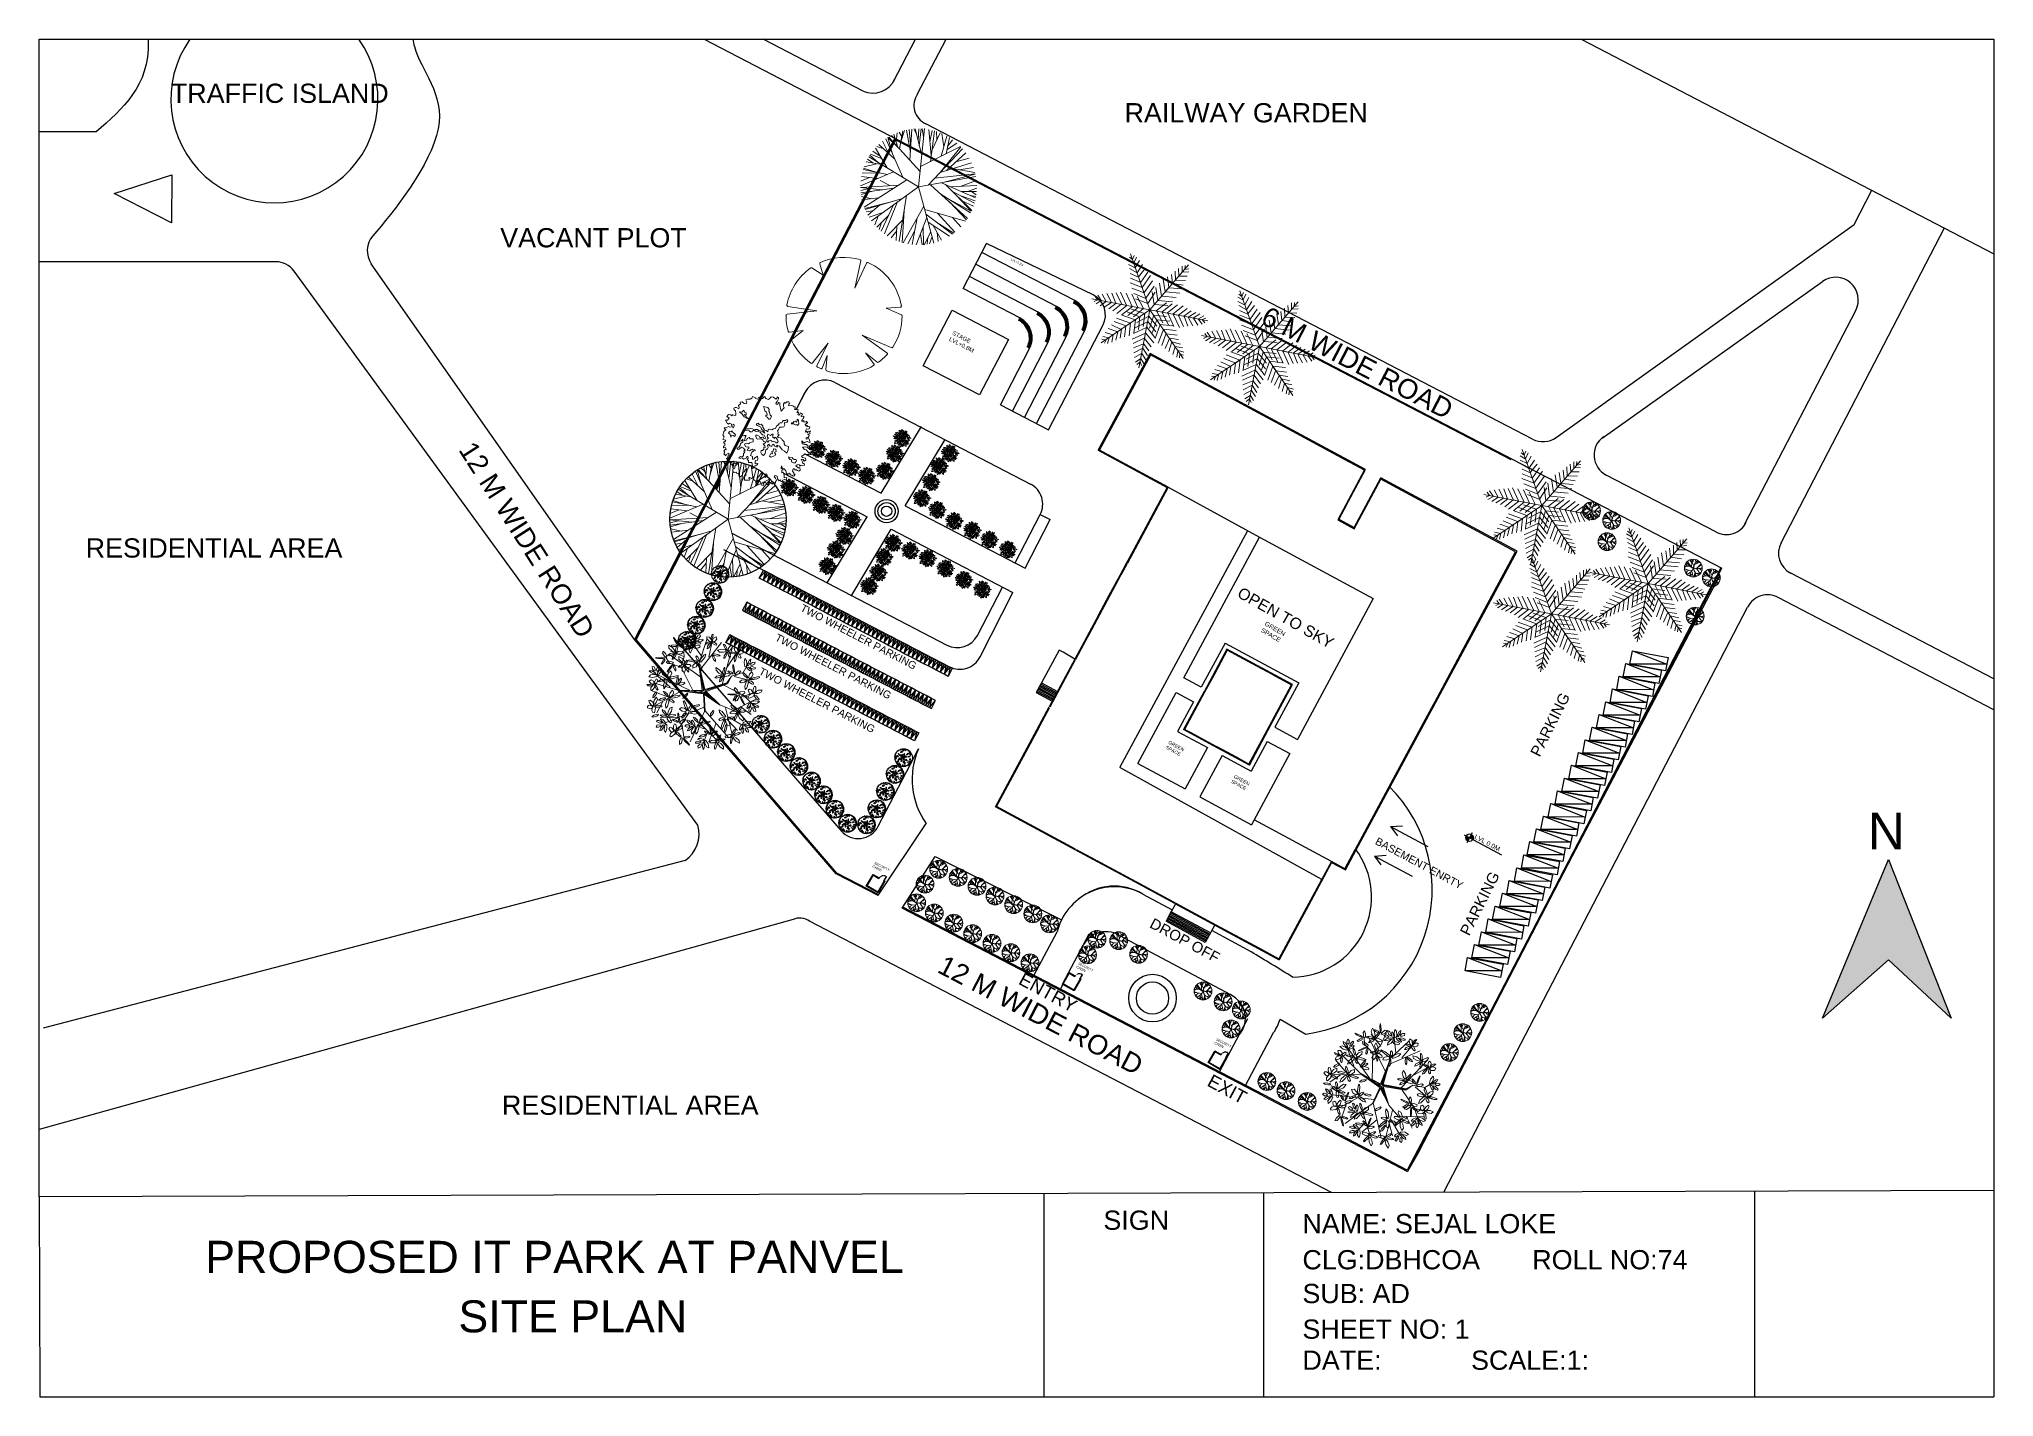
# Model space of a CAD drawing. Header units: millimetres. Extents: x 587797 to 2274247, y 1711 to 439204.
# Drawn here: x 1842681 to 2274247, y 139597 to 439204 of the extents above; entities that cross this region are included whole.
import ezdxf

# ---------------------------------------------------------------- set-up
doc = ezdxf.new("R2010")
doc.units = ezdxf.units.MM
doc.linetypes.add('ACAD_ISO03W100', pattern=[30, 12, -18])
doc.layers.add('finiture', color=7, linetype='Continuous', lineweight=20)
doc.styles.add('DIM_FONT', font='SIMPLEX', dxfattribs={"width": 0.8})
doc.styles.get("Standard").update_dxf_attribs({"font": 'arial.ttf'})

msp = doc.modelspace()

# ---------------------------------------------------------------- texts
for s, height, p in [('TRAFFIC ISLAND', 4244.66898, (1871770.968, 425128.803)), ('RAILWAY GARDEN', 4244.66898, (2082323.405, 420827.596)), ('VACANT PLOT', 4244.66898, (1944486.581, 393255.038)), ('RESIDENTIAL AREA', 4244.66898, (1852969.617, 324796.118)), ('N', 8119.792, (2246391.995, 260423.825)), ('RESIDENTIAL AREA', 4244.66898, (1944859.867, 201836.108)), ('SIGN', 4244.669, (2077648.657, 176464.563)), ('NAME: SEJAL LOKE', 4244.66898, (2121592.128, 175697.694)), ('PROPOSED IT PARK AT PANVEL', 7071.53209, (1879347.733, 166961.967)), ('CLG:DBHCOA       ROLL NO:74', 4244.66898, (2121592.128, 167742.15)), ('SUB: AD', 4244.669, (2121592.128, 160286.257)), ('SITE PLAN', 7071.5321, (1935253.236, 153835.32)), ('SHEET NO: 1', 4244.66898, (2121592.128, 152427.341)), ('DATE:            SCALE:1:', 4244.66898, (2121592.128, 145575.981))]:
    msp.add_text(s, height=height).set_placement(p)
for s, height, rotation, p in [('LVL+3.2M', 468.219, 332.54432736, (2057145.629, 390461.475)), ('6 M WIDE ROAD', 4306.51675, 332.54432736, (2112122.277, 376597.154)), ('LVL+0.8M', 935.7958, 332.54432736, (2043471.177, 372718.604)), ('STAGE', 935.7958, 332.54432736, (2044164.28, 374052.561)), ('12 M WIDE ROAD', 4306.51675, 302.52932116, (1935163.339, 348576.862)), ('OPEN TO SKY', 2499.5, 330.5635687, (2106988.412, 316251.754)), ('TWO WHEELER PARKING', 1652.2795, 332.54432736, (2010579.666, 313134.972)), ('TWO WHEELER PARKING', 1652.2795, 332.54432736, (2005003.077, 306610.161)), ('TWO WHEELER PARKING', 1652.2795, 332.54432736, (2001414.123, 299153.243)), ('PARKING', 2415.082, 63.39206862, (2173951.899, 280636.496)), ('SPACE', 767, 331.53269962, (2091299.692, 282697.975)), ('GREEN', 767, 331.53269962, (2091886.99, 283781.117)), ('GREEN', 767, 331.53269962, (2106328.86, 276245.692)), ('SPACE', 767, 331.53269962, (2105741.562, 275162.55)), ('LVL 0.0M', 1035.4279, 331.68148293, (2159446.385, 262867.622)), ('BASEMENT ENRTY', 1679.38579, 331.92478406, (2137479.219, 261661.902)), ('CABIN', 522.9667, 333.01905042, (2026595.984, 256496.306)), ('SECURITY', 522.9667, 333.01905042, (2026977.133, 257244.967)), ('PARKING', 2415.082, 63.39206862, (2158409.587, 241155.091)), ('12 M WIDE ROAD', 4306.51675, 332.54432736, (2040707.527, 233418.676)), ('ENTRY', 2906.1339, 331.68148293, (2058685.464, 230819.215)), ('CABIN', 522.9667, 333.01905042, (2071609.705, 234328.299)), ('SECURITY', 522.9667, 333.01905042, (2071990.853, 235076.96)), ('CABIN', 522.9667, 333.01905042, (2102078.191, 217558.879)), ('SECURITY', 522.9667, 333.01905042, (2102459.34, 218307.541)), ('EXIT', 2906.1339, 331.68148293, (2100325.376, 208371.06))]:
    msp.add_text(s, height=height, rotation=rotation).set_placement(p)
at = {"insert": (2113658.933, 310758.016), "char_height": 1000, "attachment_point": 1, "rotation": 330.17328654}
msp.add_mtext_dynamic_manual_height_columns('GREEN SPACE', width=9338.19614, gutter_width=11690.253, heights=[0], dxfattribs=at)
at = {"insert": (2088767.512, 245358.777), "char_height": 2338.0506, "attachment_point": 1, "rotation": 331.68148293}
msp.add_mtext('DROP OFF', dxfattribs=at)
at = {"layer": 'finiture', "style": 'DIM_FONT', "width": 0.8, "flags": 9}
for tag, p, s in [('XSIZE', (2137571.5, 339561.436), '450'), ('YSIZE', (2137571.5, 339561.436), '491'), ('XSIZE', (2137897.009, 340158.449), '450'), ('YSIZE', (2137897.009, 340158.449), '491')]:
    msp.add_attdef(tag, p, s, height=0.689, rotation=331.39947297, dxfattribs=at)

# ---------------------------------------------------------------- blocks, each defined once
blk = doc.blocks.new('_LEAF1', base_point=(58.757, 29.333))
for p, q in [((58.514, 29.393), (58.666, 29.575)), ((58.606, 29.211), (58.514, 29.393)), ((58.817, 29.181), (58.606, 29.211)), ((58.666, 29.575), (58.939, 29.485)), ((58.939, 29.303), (58.817, 29.181)), ((58.939, 29.485), (58.939, 29.303))]:
    blk.add_line(p, q)
blk = doc.blocks.new('_H1', base_point=(54.7, 32.03))
for p, xscale, yscale, zscale, rotation in [((54.39, 32.03), 1.727443358692213, 0.9103097157403468, 1.727443358692213, 343.6738936354017), ((54.45, 31.64), -1.545687603003117, -0.485702163767499, 1.545687603003117, 43.07492863925732), ((54.54, 32.39), -0.3940586972083011, 1.696902842596515, 0.3940586972083011, 11.88359707230165), ((54.94, 32.27), 0.9393259642756036, 1.696902842596522, 0.9393259642756036, 348.2808948833992)]:
    blk.add_blockref('_LEAF1', p, dxfattribs=dict(xscale=xscale, yscale=yscale, zscale=zscale, rotation=rotation))
at = {"xscale": 1.515140417173015, "yscale": 0.6369113279592753, "zscale": 1.515140417173015}
blk.add_blockref('_LEAF1', (55.15, 31.88), dxfattribs=at)
blk = doc.blocks.new('_H4', base_point=(60, 32.88))
for p, xscale, yscale, zscale, rotation in [((60.06, 33.27), 1.878651928551214, 0.575816716164617, 1.878651928551214, 273.0367053314555), ((59.79, 33), 0.6964758369263038, 2.485023334747559, 0.6964758369263038, 30.70465610075785), ((60.45, 32.61), 1.727443358692213, 0.6063640220619462, 1.727443358692213, 352.5500074369253), ((60.48, 33.33), 0.636908824557608, 1.484599066610102, 0.636908824557608, 320.5535637719418), ((60.76, 32.94), 1.544160243711609, 0.6063640220619462, 1.544160243711609, 15.14254921127523)]:
    blk.add_blockref('_LEAF1', p, dxfattribs=dict(xscale=xscale, yscale=yscale, zscale=zscale, rotation=rotation))
blk = doc.blocks.new('_H5', base_point=(62.27, 31.39))
for p, xscale, yscale, zscale, rotation in [((61.82, 31.67), -1.93821894091991, 0.5452694102672915, 1.93821894091991, 161.5649836159353), ((62.36, 31.88), 0.8782315926153998, 2.121510394569366, 0.8782315926153998, 2.027330662343098), ((62.94, 31.88), 2.788958066288231, 0.575816716164617, 2.788958066288231, 41.2051949766964), ((62.42, 30.82), 2.575127765477518, 0.7881204921510374, 2.575127765477518, 103.2233358614235), ((62.82, 31.24), 0.5758144528974043, -1.696902842596522, 0.5758144528974043, 262.2070746669012)]:
    blk.add_blockref('_LEAF1', p, dxfattribs=dict(xscale=xscale, yscale=yscale, zscale=zscale, rotation=rotation))
blk = doc.blocks.new('_H2', base_point=(55.88, 33.03))
for p, xscale, yscale, zscale, rotation in [((55.48, 33.54), -2.423919195618517, 0.3329656342808676, 2.423919195618517, 304.6162862887426), ((56.09, 33.24), -0.6369088245576009, 2.090963088672041, 0.6369088245576009, 336.0195606201025)]:
    blk.add_blockref('_LEAF1', p, dxfattribs=dict(xscale=xscale, yscale=yscale, zscale=zscale, rotation=rotation))
at = {"xscale": -1.637329160493415, "yscale": 0.455154857870177, "zscale": 1.637329160493415}
blk.add_blockref('_LEAF1', (55.33, 32.97), dxfattribs=at)
blk = doc.blocks.new('_H6', base_point=(66.06, 31.58))
for p, xscale, yscale, zscale, rotation in [((65.54, 31.79), 1.878651928551221, 0.5452694102672915, 1.878651928551221, 336.2489556574871), ((65.66, 31.39), -1.817557556891011, -0.5452694102672879, 1.817557556891011, 195.3712707835825), ((66, 32.15), -0.7881173944166022, 2.57666525243954, 0.7881173944166022, 2.457547795809369), ((66.42, 31.27), 1.848104742721105, 0.8186677980483665, 1.848104742721105, 330.9234899051576), ((66.48, 31.88), 2.089427510778918, 0.5147221043699588, 2.089427510778918, 35.45160265640038)]:
    blk.add_blockref('_LEAF1', p, dxfattribs=dict(xscale=xscale, yscale=yscale, zscale=zscale, rotation=rotation))
blk = doc.blocks.new('_H3', base_point=(57.91, 33.15))
for p, xscale, yscale, zscale, rotation in [((57.88, 33.61), 0.7575702085865075, 2.121510394569363, 0.7575702085865075, 5.479650948518734), ((57.45, 33.3), 0.7575702085865075, 2.060415782774719, 0.7575702085865075, 246.1270025360199), ((57.58, 32.81), 1.484593231342913, 1.061518879932116, 1.484593231342913, 203.1850851585156), ((58.09, 32.7), 1.968766126750012, 1.000424268137465, 1.968766126750012, 291.9583774400813), ((58.48, 33.3), 1.878651928551214, 0.575816716164617, 1.878651928551214, 26.31077704539229)]:
    blk.add_blockref('_LEAF1', p, dxfattribs=dict(xscale=xscale, yscale=yscale, zscale=zscale, rotation=rotation))
blk = doc.blocks.new('T_48')
for p, q in [((-0.167, 0.268), (-0.303, 0.339)), ((-0.152, 0.196), (-0.186, 0.415)), ((-0.101, 0.286), (-0.142, 0.434)), ((-0.117, 0.166), (-0.064, 0.449)), ((0.109, 0.132), (0.037, 0.46)), ((0.078, 0.283), (0.094, 0.441)), ((0.222, 0.306), (0.226, 0.4)), ((-0.296, 0.192), (-0.419, 0.181)), ((-0.29, 0.192), (-0.353, 0.294)), ((-0.278, 0.101), (-0.29, 0.192)), ((-0.02, 0.007), (-0.152, 0.2)), ((-0.152, 0.2), (-0.003, 0.025)), ((0.138, 0.162), (0.147, 0.231)), ((0.147, 0.231), (0.222, 0.306)), ((0.147, 0.157), (0.147, 0.231)), ((0.169, 0.241), (0.283, 0.268)), ((0.283, 0.268), (0.336, 0.305)), ((0.32, 0.128), (0.402, 0.211)), ((-0.378, 0.086), (-0.432, 0.117)), ((-0.083, 0.101), (-0.419, 0.151)), ((-0.274, 0.101), (-0.378, 0.086)), ((-0.092, -0.032), (-0.274, 0.101)), ((-0.002, 0.02), (-0.104, 0.138)), ((-0.104, 0.138), (-0.009, 0.007)), ((-0.104, -0.039), (-0.014, 0.005)), ((-0.092, -0.032), (-0.02, 0.007)), ((-0.009, 0.007), (-0.041, 0.061)), ((-0.041, 0.061), (-0.007, 0.014)), ((-0.014, 0.005), (-0.036, -0.014)), ((-0.036, -0.014), (0, 0)), ((-0.003, 0.025), (0.138, 0.162)), ((0.141, 0.157), (-0.002, 0.02)), ((0, 0.014), (0.141, 0.157)), ((0.088, -0.014), (0, 0.014)), ((0, 0), (0.011, -0.007)), ((0.136, -0.03), (0.004, 0.002)), ((0.004, 0.002), (0.088, -0.014)), ((0.013, 0.014), (0.147, 0.157)), ((0.013, 0.014), (0.172, -0.035)), ((0.125, 0.132), (0.317, 0.132)), ((0.298, -0.023), (0.424, 0.154)), ((0.317, 0.132), (0.443, 0.094)), ((0.333, 0.033), (0.449, 0.018)), ((-0.448, -0.053), (-0.111, -0.043)), ((-0.278, -0.095), (-0.448, -0.053)), ((-0.186, -0.084), (-0.422, -0.129)), ((-0.179, -0.084), (-0.322, -0.299)), ((-0.186, -0.08), (-0.111, -0.043)), ((0.004, -0.015), (-0.179, -0.084)), ((0.062, -0.113), (-0.177, -0.393)), ((-0.172, -0.073), (0, -0.009)), ((0, -0.009), (-0.104, -0.039)), ((0.004, -0.015), (0.169, -0.035)), ((0.004, -0.015), (0.081, -0.144)), ((0.011, -0.007), (0.136, -0.03)), ((0.011, -0.014), (0.084, -0.141)), ((0.081, -0.136), (0.371, -0.25)), ((0.081, -0.144), (0.091, -0.435)), ((0.172, -0.035), (0.298, -0.023)), ((0.226, -0.035), (0.39, -0.22)), ((0.283, -0.091), (0.44, -0.102)), ((0.301, -0.121), (0.408, -0.159)), ((-0.234, -0.178), (-0.41, -0.197)), ((-0.278, -0.235), (-0.278, -0.344)), ((-0.092, -0.291), (-0.234, -0.367)), ((-0.033, -0.223), (-0.054, -0.439)), ((-0.044, -0.33), (0.034, -0.435)), ((0.084, -0.25), (0.298, -0.318)), ((0.185, -0.288), (0.198, -0.389)), ((0.216, -0.189), (0.235, -0.359))]:
    blk.add_line(p, q)
for name, p, xscale, yscale, zscale, rotation in [('_H1', (0.1, 0.438), 0.07486891501209982, 0.07486891501209982, 0.07486891501209982, 335.9995910641856), ('_H4', (-0.284, 0.302), 0.07486891501209982, 0.07486891501209982, 0.07486891501209982, 159.4820373343253), ('_H4', (-0.279, 0.352), 0.07486891501209982, 0.07486891501209982, 0.07486891501209982, 25.99880797571864), ('_LEAF1', (-0.23, 0.317), 0.138365596916245, 0.06129276979522606, 0.138365596916245, 40.89411108039209), ('_LEAF1', (-0.143, 0.376), -0.1360785622564728, -0.04082372913599937, 0.1360785622564728, 265.341891958817), ('_H6', (0.018, 0.411), 0.07486891501209982, 0.07486891501209982, 0.07486891501209982, 114.4537587304385), ('_LEAF1', (-0.057, 0.333), 0.1564331707284501, 0.03853668548692361, 0.1564331707284501, 197.0023472828399), ('_LEAF1', (0.106, 0.389), 0.1564331707284501, 0.03853668548692361, 0.1564331707284501, 105.4222238316348), ('_H6', (-0.37, 0.188), 0.07486891501209982, 0.07486891501209982, 0.07486891501209982, 69.17656596815783), ('_H2', (-0.377, 0.256), 0.07486891501209982, 0.07486891501209982, 0.07486891501209982, 24.61518218604794), ('_LEAF1', (-0.291, 0.153), -0.05900549422213414, 0.1929121317995266, 0.05900549422213414, 72.42816897104382), ('_H1', (-0.247, 0.122), 0.07486891501209982, 0.07486891501209982, 0.07486891501209982, 223.4393057301826), ('_H5', (-0.152, 0.209), 0.07486891501209982, 0.07486891501209982, 0.07486891501209982, 158.072261471329), ('_LEAF1', (-0.062, 0.304), 0.1564331707284501, 0.03853668548692361, 0.1564331707284501, 145.2915804259642), ('_H6', (0.079, 0.206), 0.07486891501209982, 0.07486891501209982, 0.07486891501209982, 69.97062117523444), ('_LEAF1', (0.258, 0.238), 0.138365596916245, 0.06129276979522606, 0.138365596916245, 40.89411108039209), ('_LEAF1', (0.294, 0.143), 0.138365596916245, 0.06129276979522606, 0.138365596916245, 40.89411108039209), ('_H3', (0.388, 0.191), 0.07486891501209982, 0.07486891501209982, 0.07486891501209982, 310.78205739805), ('_H2', (-0.431, 0.111), 0.07486891501209982, 0.07486891501209982, 0.07486891501209982, 83.64810089334132), ('_H4', (-0.438, -0.057), 0.07486891501209982, 0.07486891501209982, 0.07486891501209982, 92.256363409557), ('_H2', (-0.349, 0.093), 0.07486891501209982, 0.07486891501209982, 0.07486891501209982, 135.7819653615533), ('_LEAF1', (-0.246, -0.019), 0.1564331707284501, 0.03853668548692361, 0.1564331707284501, 105.4222238316348), ('_LEAF1', (-0.227, -0.01), -0.1360785622564728, -0.04082372913599937, 0.1360785622564728, 265.341891958817), ('_LEAF1', (-0.201, -0.023), 0.138365596916245, 0.06129276979522606, 0.138365596916245, 40.89411108039209), ('_H5', (0.27, -0.109), 0.07486891501209982, 0.07486891501209982, 0.07486891501209982, 236.1016171762226), ('_H2', (0.261, 0.118), 0.07486891501209982, 0.07486891501209982, 0.07486891501209982, 83.94950822947645), ('_H2', (0.29, 0.113), 0.07486891501209982, 0.07486891501209982, 0.07486891501209982, 199.4312205771408), ('_LEAF1', (0.292, -0.002), 0.138365596916245, 0.06129276979522606, 0.138365596916245, 355.933260847772), ('_H6', (0.336, -0.025), 0.07486891501209982, 0.07486891501209982, 0.07486891501209982, 241.7205313804224), ('_H4', (0.415, 0.107), 0.07486891501209982, 0.07486891501209982, 0.07486891501209982, 270.0000000000005), ('_H1', (-0.411, -0.143), 0.07486891501209982, 0.07486891501209982, 0.07486891501209982, 100.3022395972265), ('_LEAF1', (-0.366, -0.076), 0.1406526315760188, 0.04082372913599963, 0.1406526315760188, 46.21957683272154), ('_LEAF1', (-0.124, -0.1), 0.1406526315760188, 0.04082372913599963, 0.1406526315760188, 72.31603858620919), ('_H5', (-0.046, -0.216), 0.07486891501209982, 0.07486891501209982, 0.07486891501209982, 97.62849818252553), ('_LEAF1', (-0.001, -0.137), 0.1406526315760188, 0.04082372913599963, 0.1406526315760188, 46.21957683272154), ('_LEAF1', (0.148, -0.128), -0.1360785622564728, -0.04082372913599937, 0.1360785622564728, 265.341891958817), ('_LEAF1', (0.31, -0.187), 0.1564331707284501, 0.03853668548692361, 0.1564331707284501, 105.4222238316348), ('_H6', (0.388, -0.222), 0.07486891501209982, 0.07486891501209982, 0.07486891501209982, 251.5733710207298), ('_H4', (0.436, -0.086), 0.07486891501209982, 0.07486891501209982, 0.07486891501209982, 277.9763770393777), ('_LEAF1', (-0.363, -0.214), -0.1360785622564728, -0.04082372913599937, 0.1360785622564728, 265.341891958817), ('_LEAF1', (-0.289, -0.217), 0.1406526315760188, 0.04082372913599963, 0.1406526315760188, 46.21957683272154), ('_H3', (-0.066, -0.408), 0.07486891501209982, 0.07486891501209982, 0.07486891501209982, 321.2025904984438), ('_H4', (0.059, -0.309), 0.07486891501209982, 0.07486891501209982, 0.07486891501209982, 151.486959867573), ('_H4', (0.202, -0.379), 0.07486891501209982, 0.07486891501209982, 0.07486891501209982, 202.572748917476), ('_LEAF1', (0.165, -0.337), 0.1406526315760188, 0.04082372913599963, 0.1406526315760188, 46.21957683272154), ('_H6', (0.293, -0.325), 0.07486891501209982, 0.07486891501209982, 0.07486891501209982, 247.0264571864837), ('_LEAF1', (-0.275, -0.371), 0.1406526315760188, 0.04082372913599963, 0.1406526315760188, 46.21957683272154), ('_H4', (-0.168, -0.408), 0.07486891501209982, 0.07486891501209982, 0.07486891501209982, 170), ('_H2', (0.02, -0.436), 0.07486891501209982, 0.07486891501209982, 0.07486891501209982, 216.5174468434793)]:
    blk.add_blockref(name, p, dxfattribs=dict(xscale=xscale, yscale=yscale, zscale=zscale, rotation=rotation))
at = {"xscale": 0.07486891501209982, "yscale": 0.07486891501209982, "zscale": 0.07486891501209982}
for name, p in [('_H1', (-0.145, 0.422)), ('_H4', (0.222, 0.374)), ('_H5', (0.286, 0.272)), ('_H2', (0.163, 0.259)), ('_H5', (-0.338, -0.043)), ('_H5', (-0.247, -0.184)), ('_H3', (-0.331, -0.3)), ('_H6', (-0.181, -0.329)), ('_H2', (-0.066, -0.329)), ('_H5', (0.086, -0.263)), ('_H2', (0.225, -0.293))]:
    blk.add_blockref(name, p, dxfattribs=at)
blk = doc.blocks.new('A$C0C1810C9')
at = {"color": 0}
for p, q in [((0.379, 0.92), (0.336, 0.949)), ((0.336, 0.911), (0.391, 0.878)), ((0.404, 0.833), (0.34, 0.874)), ((0.348, 0.972), (0.373, 0.951)), ((0.491, 0.509), (0.36, 1)), ((0.373, 0.951), (0.389, 0.983)), ((0.409, 0.968), (0.381, 0.92)), ((0.391, 0.878), (0.39, 0.88)), ((0.392, 0.878), (0.433, 0.937)), ((0.456, 0.903), (0.404, 0.833)), ((0.414, 0.798), (0.477, 0.865)), ((0.491, 0.509), (0.851, 0.868)), ((0.762, 0.845), (0.76, 0.78)), ((0.791, 0.811), (0.795, 0.863)), ((0.821, 0.865), (0.815, 0.833)), ((0.133, 0.675), (0.167, 0.595)), ((0.202, 0.586), (0.175, 0.674)), ((0.213, 0.675), (0.25, 0.577)), ((0.294, 0.561), (0.25, 0.679)), ((0.338, 0.752), (0.439, 0.704)), ((0.426, 0.751), (0.343, 0.792)), ((0.344, 0.832), (0.414, 0.795)), ((0.452, 0.656), (0.35, 0.705)), ((0.439, 0.704), (0.426, 0.751)), ((0.496, 0.833), (0.43, 0.752)), ((0.438, 0.706), (0.518, 0.803)), ((0.439, 0.704), (0.439, 0.704)), ((0.531, 0.756), (0.451, 0.659)), ((0.464, 0.612), (0.544, 0.709)), ((0.556, 0.695), (0.565, 0.582)), ((0.599, 0.617), (0.591, 0.729)), ((0.625, 0.764), (0.634, 0.651)), ((0.634, 0.651), (0.668, 0.686)), ((0.668, 0.686), (0.662, 0.779)), ((0.774, 0.666), (0.671, 0.684)), ((0.698, 0.798), (0.701, 0.719)), ((0.703, 0.721), (0.793, 0.699)), ((0.729, 0.746), (0.732, 0.822)), ((0.815, 0.736), (0.729, 0.746)), ((0.76, 0.78), (0.762, 0.782)), ((0.762, 0.779), (0.833, 0.773)), ((0.848, 0.81), (0.793, 0.81)), ((0.815, 0.833), (0.851, 0.835)), ((0.491, 0.509), (0, 0.64)), ((0.018, 0.616), (0.049, 0.627)), ((0.049, 0.627), (0.029, 0.657)), ((0.079, 0.617), (0.033, 0.594)), ((0.052, 0.667), (0.08, 0.619)), ((0.065, 0.575), (0.122, 0.606)), ((0.122, 0.607), (0.091, 0.672)), ((0.167, 0.595), (0.099, 0.561)), ((0.122, 0.606), (0.119, 0.606)), ((0.491, 0.509), (0.132, 0.149)), ((0.138, 0.543), (0.204, 0.585)), ((0.249, 0.573), (0.172, 0.522)), ((0.204, 0.497), (0.296, 0.561)), ((0.296, 0.561), (0.249, 0.573)), ((0.343, 0.548), (0.251, 0.485)), ((0.296, 0.561), (0.296, 0.561)), ((0.297, 0.667), (0.341, 0.549)), ((0.298, 0.472), (0.391, 0.535)), ((0.388, 0.536), (0.344, 0.654)), ((0.438, 0.523), (0.345, 0.459)), ((0.363, 0.658), (0.464, 0.609)), ((0.477, 0.562), (0.375, 0.611)), ((0.391, 0.631), (0.435, 0.523)), ((0.435, 0.523), (0.433, 0.524)), ((0.547, 0.657), (0.476, 0.565)), ((0.476, 0.565), (0.476, 0.567)), ((0.491, 0.509), (0.491, 0)), ((0.491, 0.509), (0.851, 0.149)), ((0.491, 0.509), (1, 0.509)), ((0.53, 0.548), (0.522, 0.66)), ((0.532, 0.55), (0.534, 0.551)), ((0.647, 0.535), (0.532, 0.55)), ((0.547, 0.509), (0.62, 0.594)), ((0.549, 0.509), (0.552, 0.509)), ((0.62, 0.417), (0.549, 0.509)), ((0.567, 0.584), (0.691, 0.564)), ((0.669, 0.594), (0.596, 0.509)), ((0.598, 0.509), (0.671, 0.406)), ((0.725, 0.598), (0.601, 0.619)), ((0.634, 0.651), (0.634, 0.651)), ((0.636, 0.653), (0.76, 0.633)), ((0.644, 0.509), (0.718, 0.594)), ((0.72, 0.406), (0.647, 0.509)), ((0.766, 0.594), (0.693, 0.509)), ((0.693, 0.509), (0.742, 0.509)), ((0.693, 0.509), (0.693, 0.509)), ((0.696, 0.509), (0.769, 0.406)), ((0.742, 0.509), (0.803, 0.579)), ((0.803, 0.42), (0.742, 0.505)), ((0.842, 0.567), (0.788, 0.509)), ((0.791, 0.509), (0.84, 0.43)), ((0.827, 0.509), (0.883, 0.56)), ((0.881, 0.441), (0.827, 0.509)), ((0.92, 0.555), (0.874, 0.511)), ((0.874, 0.511), (0.876, 0.511)), ((0.874, 0.509), (0.92, 0.454)), ((0.918, 0.511), (0.957, 0.545)), ((0.957, 0.47), (0.918, 0.509)), ((0.976, 0.528), (0.949, 0.509)), ((0.949, 0.509), (0.976, 0.485)), ((0.208, 0.351), (0.312, 0.334)), ((0.347, 0.364), (0.223, 0.385)), ((0.257, 0.419), (0.382, 0.399)), ((0.416, 0.433), (0.292, 0.454)), ((0.349, 0.366), (0.314, 0.331)), ((0.335, 0.483), (0.451, 0.468)), ((0.349, 0.366), (0.349, 0.366)), ((0.357, 0.254), (0.349, 0.366)), ((0.383, 0.4), (0.392, 0.288)), ((0.492, 0.402), (0.389, 0.329)), ((0.389, 0.28), (0.492, 0.353)), ((0.399, 0.38), (0.492, 0.451)), ((0.426, 0.323), (0.418, 0.435)), ((0.452, 0.469), (0.461, 0.357)), ((0.492, 0.453), (0.577, 0.38)), ((0.492, 0.451), (0.492, 0.448)), ((0.577, 0.331), (0.492, 0.404)), ((0.492, 0.356), (0.577, 0.282)), ((0.517, 0.353), (0.532, 0.468)), ((0.531, 0.47), (0.643, 0.478)), ((0.532, 0.468), (0.534, 0.466)), ((0.567, 0.433), (0.546, 0.309)), ((0.677, 0.444), (0.565, 0.435)), ((0.581, 0.275), (0.601, 0.399)), ((0.6, 0.401), (0.712, 0.409)), ((0.636, 0.364), (0.615, 0.24)), ((0.746, 0.375), (0.634, 0.366)), ((0.634, 0.366), (0.669, 0.332)), ((0.634, 0.366), (0.634, 0.366)), ((0.669, 0.332), (0.761, 0.338)), ((0.168, 0.185), (0.132, 0.183)), ((0.135, 0.207), (0.19, 0.207)), ((0.221, 0.238), (0.15, 0.244)), ((0.162, 0.152), (0.168, 0.185)), ((0.168, 0.281), (0.254, 0.271)), ((0.191, 0.206), (0.188, 0.154)), ((0.28, 0.297), (0.19, 0.318)), ((0.222, 0.237), (0.221, 0.235)), ((0.221, 0.173), (0.222, 0.237)), ((0.254, 0.271), (0.25, 0.195)), ((0.285, 0.22), (0.281, 0.299)), ((0.314, 0.331), (0.321, 0.239)), ((0.492, 0.304), (0.389, 0.231)), ((0.403, 0.197), (0.488, 0.258)), ((0.492, 0.209), (0.413, 0.16)), ((0.423, 0.119), (0.492, 0.173)), ((0.577, 0.234), (0.492, 0.307)), ((0.492, 0.307), (0.492, 0.307)), ((0.492, 0.307), (0.492, 0.258)), ((0.492, 0.258), (0.562, 0.197)), ((0.55, 0.158), (0.492, 0.212)), ((0.492, 0.173), (0.543, 0.117)), ((0.649, 0.226), (0.666, 0.329)), ((0.703, 0.297), (0.682, 0.207)), ((0.78, 0.302), (0.701, 0.299)), ((0.719, 0.185), (0.729, 0.271)), ((0.729, 0.271), (0.805, 0.268)), ((0.762, 0.238), (0.756, 0.167)), ((0.763, 0.24), (0.765, 0.238)), ((0.827, 0.238), (0.763, 0.24)), ((0.793, 0.152), (0.793, 0.207)), ((0.794, 0.209), (0.846, 0.205)), ((0.815, 0.185), (0.817, 0.149)), ((0.848, 0.179), (0.815, 0.185)), ((0.492, 0.126), (0.437, 0.08)), ((0.452, 0.043), (0.492, 0.082)), ((0.492, 0.051), (0.468, 0.024)), ((0.51, 0.024), (0.492, 0.051)), ((0.538, 0.08), (0.493, 0.126)), ((0.493, 0.126), (0.493, 0.124)), ((0.493, 0.082), (0.527, 0.043))]:
    blk.add_line(p, q, dxfattribs=at)
at = {"color": 0, "flags": 1}
for tag, p in [('SIZE', (0.491, 0.508)), ('ITEM', (0.491, 0.442))]:
    blk.add_attdef(tag, p, '', height=0.0385, dxfattribs=at)
blk = doc.blocks.new('T_26')
for p, q in [((-0.322, 0.315), (-0.365, 0.342)), ((-0.298, 0.215), (-0.342, 0.365)), ((-0.315, 0.272), (-0.331, 0.375)), ((-0.2, 0.231), (-0.319, 0.385)), ((-0.217, 0.271), (-0.299, 0.401)), ((-0.173, 0.169), (-0.28, 0.415)), ((-0.23, 0.397), (-0.267, 0.423)), ((-0.101, 0.253), (-0.257, 0.429)), ((-0.188, 0.351), (-0.229, 0.444)), ((-0.158, 0.317), (-0.21, 0.454)), ((-0.161, 0.403), (-0.203, 0.457)), ((0, 0), (-0.188, 0.469)), ((-0.028, 0.29), (-0.15, 0.477)), ((-0.093, 0.389), (-0.12, 0.485)), ((-0.01, 0.238), (-0.099, 0.49)), ((-0.048, 0.434), (-0.082, 0.493)), ((-0.065, 0.162), (0.161, 0.474)), ((-0.044, 0.336), (-0.05, 0.497)), ((0.034, 0.406), (-0.035, 0.499)), ((0.05, 0.322), (0.015, 0.5)), ((0.08, 0.362), (0.04, 0.498)), ((0.061, 0.427), (0.073, 0.495)), ((0.065, 0.05), (0.186, 0.464)), ((0.07, 0.397), (0.119, 0.486)), ((0.107, 0.194), (0.165, 0.472)), ((0.107, 0.194), (0.308, 0.394)), ((0.148, 0.235), (0.227, 0.446)), ((0.186, 0.338), (0.273, 0.419)), ((0.243, 0.291), (0.341, 0.366)), ((-0.363, 0.137), (-0.456, 0.205)), ((-0.159, 0.01), (-0.44, 0.237)), ((-0.337, 0.153), (-0.431, 0.254)), ((-0.431, 0.254), (-0.298, 0.215)), ((-0.05, 0.124), (-0.426, 0.261)), ((-0.366, 0.271), (-0.411, 0.284)), ((-0.321, 0.223), (-0.397, 0.304)), ((-0.347, 0.251), (-0.377, 0.328)), ((0, 0), (0.396, 0.305)), ((0.088, 0.129), (0.38, 0.324)), ((0.185, 0.143), (0.382, 0.322)), ((0.186, 0.273), (0.373, 0.333)), ((0.244, 0.127), (0.439, 0.24)), ((0.322, 0.173), (0.416, 0.277)), ((0.347, 0.134), (0.461, 0.193)), ((0.392, 0.157), (0.449, 0.221)), ((0.423, 0.173), (0.471, 0.167)), ((0, 0), (-0.5, 0.031)), ((-0.37, 0.023), (-0.5, -0.016)), ((-0.445, 0.001), (-0.5, 0.007)), ((-0.404, 0.025), (-0.498, 0.047)), ((-0.396, 0.069), (-0.497, 0.059)), ((-0.413, 0.01), (-0.496, -0.063)), ((-0.416, 0.082), (-0.492, 0.089)), ((-0.314, 0.02), (-0.484, 0.124)), ((-0.417, 0.151), (-0.479, 0.143)), ((-0.292, 0.117), (-0.472, 0.166)), ((-0.251, 0.016), (-0.448, -0.222)), ((-0.117, 0.007), (-0.335, -0.371)), ((0, 0), (-0.224, -0.447)), ((0, 0), (0.338, -0.369)), ((0.083, 0.064), (0.498, -0.047)), ((0.159, 0.122), (0.479, 0.142)), ((0.196, 0.124), (0.499, 0.03)), ((0.2, 0.032), (0.5, 0.007)), ((0.278, 0.099), (0.49, 0.097)), ((0.285, 0.025), (0.498, 0.024)), ((0.296, 0.007), (0.496, -0.061)), ((0.329, 0.083), (0.498, 0.024)), ((0.359, 0.098), (0.486, 0.118)), ((0.386, 0.065), (0.495, 0.071)), ((0.431, 0.139), (0.476, 0.152)), ((-0.384, -0.056), (-0.494, -0.076)), ((-0.287, -0.029), (-0.492, -0.087)), ((-0.343, -0.045), (-0.486, -0.117)), ((-0.346, -0.099), (-0.478, -0.148)), ((-0.412, -0.124), (-0.464, -0.185)), ((-0.265, -0.167), (-0.441, -0.235)), ((-0.159, -0.066), (-0.437, -0.234)), ((-0.184, -0.109), (-0.417, -0.276)), ((-0.225, -0.105), (-0.318, -0.104)), ((-0.076, -0.153), (-0.318, -0.386)), ((-0.057, -0.115), (0.069, -0.495)), ((0.116, -0.127), (0.104, -0.489)), ((0.137, -0.15), (0.494, -0.075)), ((0.249, -0.126), (0.457, -0.202)), ((0.381, -0.099), (0.48, -0.138)), ((-0.372, -0.208), (-0.428, -0.258)), ((-0.335, -0.217), (-0.41, -0.286)), ((-0.311, -0.277), (-0.399, -0.301)), ((-0.262, -0.244), (-0.381, -0.324)), ((-0.142, -0.216), (-0.326, -0.379)), ((-0.225, -0.296), (-0.275, -0.418)), ((-0.166, -0.331), (-0.258, -0.428)), ((-0.116, -0.336), (-0.16, -0.474)), ((-0.119, -0.237), (-0.111, -0.487)), ((-0.102, -0.205), (-0.074, -0.494)), ((0.009, -0.317), (-0.046, -0.498)), ((-0.015, -0.242), (0.096, -0.491)), ((0.112, -0.241), (0.179, -0.467)), ((0.165, -0.18), (0.445, -0.227)), ((0.185, -0.201), (0.212, -0.453)), ((0.194, -0.287), (0.268, -0.422)), ((0.213, -0.233), (0.431, -0.254)), ((0.265, -0.238), (0.386, -0.317)), ((0.271, -0.295), (0.272, -0.42)), ((0.281, -0.199), (0.452, -0.213)), ((0.3, -0.327), (0.31, -0.392)), ((0.323, -0.276), (0.366, -0.34)), ((-0.254, -0.366), (-0.301, -0.399)), ((-0.193, -0.386), (-0.184, -0.465)), ((-0.142, -0.418), (-0.133, -0.482)), ((-0.011, -0.383), (0.042, -0.498)), ((0.007, -0.422), (-0.008, -0.5)), ((0.144, -0.347), (0.144, -0.479)), ((0.201, -0.354), (0.258, -0.428)), ((0.271, -0.352), (0.294, -0.404))]:
    blk.add_line(p, q)
blk = doc.blocks.new('T_56')
for p, q in [((-0.091, 0.49), (-0.028, 0.258)), ((-0.028, 0.258), (-0.04, 0.496)), ((-0.323, 0.231), (-0.437, 0.243)), ((-0.394, 0.305), (-0.323, 0.231)), ((0.393, 0.294), (0.29, 0.231)), ((0.29, 0.231), (0.433, 0.24)), ((-0.468, -0.147), (-0.229, -0.066)), ((-0.229, -0.066), (-0.444, -0.209)), ((0.485, -0.051), (0.212, -0.072)), ((0.212, -0.072), (0.472, -0.108)), ((-0.353, -0.338), (-0.257, -0.27)), ((-0.257, -0.27), (-0.305, -0.381)), ((-0.056, -0.481), (-0.015, -0.267)), ((-0.015, -0.267), (-0.012, -0.483)), ((0.309, -0.192), (0.416, -0.244)), ((0.434, -0.219), (0.309, -0.192)), ((0.026, -0.366), (0.072, -0.479)), ((0.038, -0.481), (0.026, -0.366))]:
    blk.add_line(p, q)
for centre, radius, start, end in [((-0.03, 0.496), 0.01, 93.1546, 182.9981), ((-0.003, 0.007), 0.5, 36.9999, 93.1546), ((-0.003, 0.007), 0.5, 101.4413, 141.5685), ((-0.1, 0.487), 0.01, 15.2085, 101.4413), ((-0.003, 0.007), 0.5, 152.5468, 197.1178), ((-0.438, 0.233), 0.01, 83.9539, 152.5468), ((-0.387, 0.312), 0.01, 141.5685, 223.7391), ((0.388, 0.302), 0.01, 301.1773, 36.9999), ((0.433, 0.23), 0.01, 27.0547, 93.6178), ((-0.003, 0.007), 0.5, 354.3839, 27.0547), ((-0.471, -0.137), 0.01, 197.1178, 288.6294), ((-0.003, 0.007), 0.5, 333.7629, 345.2457), ((0.471, -0.118), 0.01, 345.2457, 82.1694), ((0.485, -0.041), 0.01, 274.4078, 354.3839), ((-0.439, -0.217), 0.01, 123.5469, 207.2282), ((-0.003, 0.007), 0.5, 207.2282, 223.4028), ((-0.359, -0.33), 0.01, 223.4028, 305.2878), ((-0.003, 0.007), 0.5, 279.9375, 327.8879), ((0.412, -0.253), 0.01, 327.8879, 63.9218), ((0.436, -0.209), 0.01, 257.6902, 333.7629), ((-0.296, -0.385), 0.01, 156.7097, 233.2482), ((-0.003, 0.007), 0.5, 233.2482, 262.6186), ((-0.066, -0.479), 0.01, 262.6186, 349.088), ((-0.002, -0.483), 0.01, 180.8478, 270.1472), ((-0.003, 0.007), 0.5, 270.1472, 273.6479), ((0.028, -0.482), 0.01, 273.6479, 5.9886), ((0.082, -0.475), 0.01, 202.1934, 279.9375)]:
    blk.add_arc(centre, radius, start, end)

# ---------------------------------------------------------------- hatches: boundary and pattern name
h = msp.add_hatch(color=256)
h.dxf.hatch_style = 1
h.paths.add_polyline_path([(2159219.45, 262599.667, 0.4142135624), (2158887.595, 263707.097), (2158499.808, 262987.455)])
h.paths.add_polyline_path([(2157780.166, 263375.242, 0.4142135624), (2158112.02, 262267.812), (2158499.808, 262987.455)])
h = msp.add_hatch(color=256)
h.dxf.hatch_style = 1
h.paths.add_polyline_path([(2250961.309, 258201.518), (2236386.72, 223193.961), (2250961.309, 236018.513), (2264841.864, 223193.961)])

# ---------------------------------------------------------------- linework, layer by layer
for p, q in [((1842681.018, 439203.998), (2274247.243, 439203.998)), ((1989508.578, 439203.998), (2168068.329, 346441.841)), ((2024579.314, 427743.696), (2002519.64, 439203.998)), ((2031321.231, 429875.375), (2036168.172, 439203.998)), ((2036639.321, 427098.129), (2042929.338, 439203.998)), ((2183119.652, 439203.998), (2274247.243, 391855.548)), ((1855300.181, 418774.592), (1842681.018, 418774.592)), ((2172408.788, 350944.263), (2038453.473, 420535.881)), ((2031717.306, 417276.477), (1974245.707, 306648.235)), ((2031577.145, 417349.291), (2009252.905, 374372.799)), ((2031728.286, 416993.656), (2020583.803, 395537.254)), ((2167704.127, 346367.631), (2031728.286, 416993.656)), ((1859289.905, 405155.268), (1871960.607, 409229.241)), ((1871960.607, 409229.241), (1871939.863, 398698.387)), ((2243420.087, 398329.567), (2247324.547, 405844.153)), ((1871939.863, 398698.387), (1859289.905, 405155.268)), ((2024621.198, 403635.851), (2020424.357, 395555.699)), ((2177607.828, 351304.347), (2243420.087, 398329.567)), ((2227259.213, 328089.103), (2263333.259, 397526.281)), ((2020583.803, 395537.254), (2002847.953, 361390.532)), ((2046708.748, 384180.7), (2051848.997, 394078.621)), ((2075404.668, 382779.286), (2051848.997, 394078.621)), ((1894921.114, 390077.941), (1842681.018, 390077.941)), ((1974112.592, 306717.375), (1916027.272, 389643.051)), ((2067314.043, 380225.713), (2049590.608, 389448.636)), ((2071360.245, 381502.037), (2050813.229, 392084.174)), ((1988126.004, 265749.821), (1898961.045, 388023.947)), ((2059222.466, 377681.998), (2046708.748, 384180.7)), ((2063280.841, 378942.624), (2048091.347, 386842.995)), ((2187773.06, 351169.493), (2236411.56, 385735.223)), ((2067037.072, 379693.465), (2067314.043, 380225.713)), ((2071083.274, 380969.79), (2071357.698, 381503.346)), ((2058947.291, 377148.818), (2059223.929, 377681.238)), ((2063003.87, 378410.377), (2063280.732, 378942.681)), ((2065551.905, 352978.771), (2077533.417, 376038.581)), ((2219272.305, 332237.513), (2243745.145, 379354.917)), ((2009297.262, 374458.198), (1974112.592, 306717.375)), ((2009403.048, 374336.441), (2002487.947, 361022.841)), ((2057565.595, 357128.331), (2065408.144, 372199.14)), ((2060227.698, 355745.144), (2069443.023, 373485.453)), ((2062889.802, 354361.958), (2073488.993, 374761.332)), ((2072956.572, 375037.969), (2073488.993, 374761.332)), ((2054903.491, 358511.518), (2061356.216, 370940.551)), ((2076770.893, 348529.555), (2088184.873, 369711.214)), ((2078385.838, 352011.363), (2087982.398, 369820.32)), ((2117672.263, 353560.328), (2087873.293, 369617.845)), ((2135519.899, 344204.192), (2087982.398, 369820.32)), ((2018511.647, 363391.883), (2061564.156, 341022.483)), ((2002847.953, 361390.532), (1974465.319, 306745.625)), ((2011769.497, 361260.355), (2009803.717, 357476.983)), ((2011954.747, 361586.393), (2009821.332, 357478.35)), ((2054903.491, 358511.518), (2065551.905, 352978.771)), ((2028579.47, 338978.388), (2037467.158, 353753.559)), ((2033914.043, 336206.629), (2042694.832, 350826.684)), ((2078385.838, 352011.363), (2076488.347, 348490.067)), ((2076488.347, 348490.067), (2078385.838, 352011.363)), ((2131009.173, 346373.581), (2117672.263, 353560.328)), ((2005699.409, 349541.296), (2005513.305, 349182.941)), ((2011734.069, 347686.216), (2028579.47, 338978.388)), ((2076488.347, 348490.067), (2091763.425, 340258.916)), ((2091975.545, 340336.354), (2076770.893, 348529.555)), ((2135278.745, 344072.873), (2131009.173, 346373.581)), ((2135278.745, 344072.873), (2131009.173, 346373.581)), ((2168068.329, 346441.841), (2214212.056, 322470.08)), ((1993038.114, 342042.626), (1992014.201, 340071.294)), ((1993012.007, 341666.937), (1992122.128, 339953.658)), ((1992985.899, 341291.247), (1992230.054, 339836.022)), ((2001715.071, 341909.445), (2001070.688, 340669.254)), ((2002548.003, 343473.042), (2001099.384, 340683.624)), ((2007022.373, 343417.543), (2025480.697, 333826.891)), ((2135298.754, 344124.679), (2129380.409, 333127.313)), ((2129621.715, 333258.55), (2135519.899, 344204.192)), ((2133010.962, 331432.215), (2138909.147, 342377.857)), ((2133033.905, 331158.585), (2138932.09, 342104.226)), ((2168972.215, 326178.028), (2138909.147, 342377.857)), ((2168660.634, 326084.659), (2138932.09, 342104.226)), ((2212842.963, 330449.168), (2188677.303, 343000.843)), ((2091763.425, 340258.916), (2071365.397, 302404.98)), ((2091975.545, 340336.354), (2082953.547, 323593.651)), ((2085122.207, 327934.379), (2089865.934, 336737.619)), ((2091975.545, 340336.354), (2112135.491, 329282.142)), ((2136930.476, 338385.742), (2136928.826, 338386.641)), ((2145063.697, 338801.154), (2146599.219, 337963.942)), ((2016699.908, 319206.835), (2025480.697, 333826.891)), ((2033914.043, 336206.629), (2060408.55, 322460.865)), ((2058160.484, 323627.197), (2063695.684, 334280.332)), ((2060408.55, 322460.865), (2065874.987, 333167.674)), ((2063695.684, 334280.332), (2065874.987, 333167.674)), ((2084659.715, 327047.652), (2089403.442, 335850.893)), ((2129380.409, 333127.313), (2133033.905, 331158.585)), ((2131325.061, 336434.232), (2129621.715, 333258.55)), ((2129621.715, 333258.55), (2133010.962, 331432.215)), ((1985261.576, 328182.444), (1974112.592, 306717.375)), ((1995612.164, 330163.692), (2043101.512, 305488.98)), ((2021927.582, 316279.961), (2030815.27, 331055.131)), ((2030815.27, 331055.131), (2057680.301, 317117.194)), ((2109490.876, 330732.252), (2081281.644, 278581.427)), ((2095420.629, 298251.635), (2112135.491, 329282.142)), ((2112135.491, 329282.142), (2137231.105, 315759.082)), ((1993767.915, 326614.221), (2043653.566, 300714.539)), ((2082750.343, 323532.758), (2083699.088, 325293.406)), ((2159282.285, 308680.652), (2168660.634, 326084.659)), ((2159484.76, 308571.546), (2168972.215, 326178.028)), ((2001660.405, 320259.552), (2002582.529, 322034.287)), ((2001660.405, 320259.552), (2003026.213, 321803.756)), ((2002547.773, 319798.49), (2001660.405, 320259.552)), ((2003026.213, 321803.756), (2002547.773, 319798.49)), ((2002547.773, 319798.49), (2003469.897, 321573.225)), ((2003469.897, 321573.225), (2002547.773, 319798.49)), ((2002547.773, 319798.49), (2003913.581, 321342.694)), ((2003435.141, 319337.427), (2002547.773, 319798.49)), ((2002582.529, 322034.287), (2003469.897, 321573.225)), ((2003913.581, 321342.694), (2003435.141, 319337.427)), ((2003435.141, 319337.427), (2004357.265, 321112.163)), ((2004357.265, 321112.163), (2003435.141, 319337.427)), ((2003435.141, 319337.427), (2004800.949, 320881.632)), ((2003469.897, 321573.225), (2004357.265, 321112.163)), ((2004800.949, 320881.632), (2004322.508, 318876.365)), ((2004322.508, 318876.365), (2005244.633, 320651.101)), ((2005244.633, 320651.101), (2004322.508, 318876.365)), ((2004322.508, 318876.365), (2005688.317, 320420.57)), ((2004357.265, 321112.163), (2005244.633, 320651.101)), ((2005688.317, 320420.57), (2005209.876, 318415.303)), ((2005209.876, 318415.303), (2006132.001, 320190.038)), ((2006132.001, 320190.038), (2005209.876, 318415.303)), ((2005209.876, 318415.303), (2006575.685, 319959.507)), ((2005244.633, 320651.101), (2006132.001, 320190.038)), ((2006575.685, 319959.507), (2006097.244, 317954.241)), ((2006097.244, 317954.241), (2007019.368, 319728.976)), ((2007019.368, 319728.976), (2006097.244, 317954.241)), ((2006097.244, 317954.241), (2007463.052, 319498.445)), ((2006132.001, 320190.038), (2007019.368, 319728.976)), ((2007463.052, 319498.445), (2006984.612, 317493.178)), ((2007019.368, 319728.976), (2007906.736, 319267.914)), ((2081459.273, 320820.63), (2074414.838, 307747.817)), ((2076583.497, 312088.545), (2080631.957, 319601.532)), ((2078955.361, 316490.165), (2081327.225, 320891.786)), ((2081327.225, 320891.786), (2082750.343, 323532.758)), ((2082882.392, 323461.602), (2081530.429, 320952.679)), ((2213740.48, 320948.644), (2144704.475, 189599.444)), ((2147366.532, 193797.78), (2214212.056, 322470.08)), ((2205500.04, 306220.843), (2213999.04, 322580.742)), ((2274247.243, 298049.24), (2229391.712, 321347.26)), ((2004322.508, 318876.365), (2003435.141, 319337.427)), ((2005209.876, 318415.303), (2004322.508, 318876.365)), ((2006097.244, 317954.241), (2005209.876, 318415.303)), ((2006984.612, 317493.178), (2006097.244, 317954.241)), ((2006984.612, 317493.178), (2007906.736, 319267.914)), ((2007906.736, 319267.914), (2006984.612, 317493.178)), ((2006984.612, 317493.178), (2008350.42, 319037.383)), ((2007871.98, 317032.116), (2006984.612, 317493.178)), ((2008350.42, 319037.383), (2007871.98, 317032.116)), ((2007871.98, 317032.116), (2008794.104, 318806.852)), ((2008794.104, 318806.852), (2007871.98, 317032.116)), ((2007871.98, 317032.116), (2009237.788, 318576.321)), ((2008759.347, 316571.054), (2007871.98, 317032.116)), ((2007906.736, 319267.914), (2008794.104, 318806.852)), ((2009237.788, 318576.321), (2008759.347, 316571.054)), ((2008759.347, 316571.054), (2009681.472, 318345.79)), ((2009681.472, 318345.79), (2008759.347, 316571.054)), ((2008759.347, 316571.054), (2010125.156, 318115.258)), ((2009646.715, 316109.992), (2008759.347, 316571.054)), ((2008794.104, 318806.852), (2009681.472, 318345.79)), ((2010125.156, 318115.258), (2009646.715, 316109.992)), ((2009646.715, 316109.992), (2010568.84, 317884.727)), ((2010568.84, 317884.727), (2009646.715, 316109.992)), ((2009646.715, 316109.992), (2011012.524, 317654.196)), ((2010534.083, 315648.929), (2009646.715, 316109.992)), ((2009681.472, 318345.79), (2010568.84, 317884.727)), ((2011012.524, 317654.196), (2010534.083, 315648.929)), ((2010534.083, 315648.929), (2011456.207, 317423.665)), ((2011456.207, 317423.665), (2010534.083, 315648.929)), ((2010534.083, 315648.929), (2011899.891, 317193.134)), ((2011421.451, 315187.867), (2010534.083, 315648.929)), ((2010568.84, 317884.727), (2011456.207, 317423.665)), ((2011899.891, 317193.134), (2011421.451, 315187.867)), ((2011421.451, 315187.867), (2012343.575, 316962.603)), ((2012343.575, 316962.603), (2011421.451, 315187.867)), ((2011421.451, 315187.867), (2012787.259, 316732.072)), ((2012308.819, 314726.805), (2011421.451, 315187.867)), ((2011456.207, 317423.665), (2012343.575, 316962.603)), ((2012787.259, 316732.072), (2012308.819, 314726.805)), ((2012308.819, 314726.805), (2013230.943, 316501.541)), ((2013230.943, 316501.541), (2012308.819, 314726.805)), ((2012308.819, 314726.805), (2013674.627, 316271.009)), ((2012343.575, 316962.603), (2013230.943, 316501.541)), ((2013674.627, 316271.009), (2013196.186, 314265.743)), ((2013196.186, 314265.743), (2014118.311, 316040.478)), ((2014118.311, 316040.478), (2013196.186, 314265.743)), ((2013196.186, 314265.743), (2014561.995, 315809.947)), ((2013230.943, 316501.541), (2014118.311, 316040.478)), ((2014561.995, 315809.947), (2014083.554, 313804.681)), ((2014083.554, 313804.681), (2015005.679, 315579.416)), ((2015005.679, 315579.416), (2014083.554, 313804.681)), ((2014083.554, 313804.681), (2015449.363, 315348.885)), ((2014118.311, 316040.478), (2015005.679, 315579.416)), ((2015449.363, 315348.885), (2014970.922, 313343.618)), ((2014970.922, 313343.618), (2015893.046, 315118.354)), ((2015893.046, 315118.354), (2014970.922, 313343.618)), ((2015005.679, 315579.416), (2015893.046, 315118.354)), ((2015893.046, 315118.354), (2016780.414, 314657.292)), ((2049843.663, 307620.508), (2055394.237, 318303.234)), ((2050410.642, 302878.511), (2057680.301, 317117.194)), ((2076583.497, 312088.545), (2078955.361, 316490.165)), ((2137231.105, 315759.082), (2120479.846, 284672.691)), ((2274247.243, 291228.691), (2226626.105, 316022.655)), ((1998894.032, 314935.345), (1997971.907, 313160.609)), ((1997971.907, 313160.609), (1998859.275, 312699.547)), ((1998894.032, 314935.345), (1998415.591, 312930.078)), ((1998415.591, 312930.078), (1999781.399, 314474.283)), ((1999781.399, 314474.283), (1998859.275, 312699.547)), ((1998859.275, 312699.547), (1999781.399, 314474.283)), ((1998859.275, 312699.547), (1999746.643, 312238.485)), ((1999781.399, 314474.283), (1998894.032, 314935.345)), ((1999781.399, 314474.283), (1999302.959, 312469.016)), ((1999302.959, 312469.016), (2000668.767, 314013.22)), ((2000668.767, 314013.22), (1999746.643, 312238.485)), ((1999746.643, 312238.485), (2000668.767, 314013.22)), ((1999746.643, 312238.485), (2000634.011, 311777.423)), ((2000668.767, 314013.22), (1999781.399, 314474.283)), ((2000668.767, 314013.22), (2000190.327, 312007.954)), ((2000190.327, 312007.954), (2001556.135, 313552.158)), ((2001556.135, 313552.158), (2000634.011, 311777.423)), ((2000634.011, 311777.423), (2001556.135, 313552.158)), ((2000634.011, 311777.423), (2001521.378, 311316.36)), ((2001556.135, 313552.158), (2000668.767, 314013.22)), ((2001556.135, 313552.158), (2001077.694, 311546.892)), ((2001077.694, 311546.892), (2002443.503, 313091.096)), ((2002443.503, 313091.096), (2001521.378, 311316.36)), ((2001521.378, 311316.36), (2002443.503, 313091.096)), ((2001521.378, 311316.36), (2002408.746, 310855.298)), ((2002443.503, 313091.096), (2001556.135, 313552.158)), ((2002443.503, 313091.096), (2001965.062, 311085.829)), ((2001965.062, 311085.829), (2003330.871, 312630.034)), ((2003330.871, 312630.034), (2002408.746, 310855.298)), ((2002408.746, 310855.298), (2003330.871, 312630.034)), ((2002408.746, 310855.298), (2003296.114, 310394.236)), ((2003330.871, 312630.034), (2002443.503, 313091.096)), ((2003330.871, 312630.034), (2002852.43, 310624.767)), ((2002852.43, 310624.767), (2004218.238, 312168.972)), ((2004218.238, 312168.972), (2003296.114, 310394.236)), ((2003296.114, 310394.236), (2004218.238, 312168.972)), ((2004218.238, 312168.972), (2003330.871, 312630.034)), ((2004218.238, 312168.972), (2003739.798, 310163.705)), ((2003739.798, 310163.705), (2005105.606, 311707.909)), ((2005105.606, 311707.909), (2004183.482, 309933.174)), ((2004183.482, 309933.174), (2005105.606, 311707.909)), ((2005105.606, 311707.909), (2004218.238, 312168.972)), ((2005105.606, 311707.909), (2004627.166, 309702.643)), ((2004627.166, 309702.643), (2005992.974, 311246.847)), ((2005992.974, 311246.847), (2005070.85, 309472.111)), ((2005070.85, 309472.111), (2005992.974, 311246.847)), ((2005992.974, 311246.847), (2005105.606, 311707.909)), ((2005992.974, 311246.847), (2005514.533, 309241.58)), ((2005514.533, 309241.58), (2006880.342, 310785.785)), ((2006880.342, 310785.785), (2005958.217, 309011.049)), ((2005958.217, 309011.049), (2006880.342, 310785.785)), ((2006880.342, 310785.785), (2005992.974, 311246.847)), ((2006880.342, 310785.785), (2006401.901, 308780.518)), ((2007767.71, 310324.723), (2006880.342, 310785.785)), ((2013196.186, 314265.743), (2012308.819, 314726.805)), ((2014083.554, 313804.681), (2013196.186, 314265.743)), ((2014970.922, 313343.618), (2014083.554, 313804.681)), ((2014970.922, 313343.618), (2016336.73, 314887.823)), ((2015858.29, 312882.556), (2014970.922, 313343.618)), ((2016336.73, 314887.823), (2015858.29, 312882.556)), ((2015858.29, 312882.556), (2016780.414, 314657.292)), ((2016780.414, 314657.292), (2015858.29, 312882.556)), ((2015858.29, 312882.556), (2017224.098, 314426.761)), ((2016745.658, 312421.494), (2015858.29, 312882.556)), ((2017224.098, 314426.761), (2016745.658, 312421.494)), ((2016745.658, 312421.494), (2017667.782, 314196.229)), ((2017667.782, 314196.229), (2016745.658, 312421.494)), ((2016745.658, 312421.494), (2018111.466, 313965.698)), ((2017633.025, 311960.432), (2016745.658, 312421.494)), ((2016780.414, 314657.292), (2017667.782, 314196.229)), ((2018111.466, 313965.698), (2017633.025, 311960.432)), ((2017633.025, 311960.432), (2018555.15, 313735.167)), ((2018555.15, 313735.167), (2017633.025, 311960.432)), ((2017633.025, 311960.432), (2018998.834, 313504.636)), ((2018520.393, 311499.369), (2017633.025, 311960.432)), ((2017667.782, 314196.229), (2018555.15, 313735.167)), ((2018998.834, 313504.636), (2018520.393, 311499.369)), ((2018520.393, 311499.369), (2019442.518, 313274.105)), ((2019442.518, 313274.105), (2018520.393, 311499.369)), ((2018520.393, 311499.369), (2019886.202, 313043.574)), ((2019407.761, 311038.307), (2018520.393, 311499.369)), ((2018555.15, 313735.167), (2019442.518, 313274.105)), ((2019886.202, 313043.574), (2019407.761, 311038.307)), ((2019407.761, 311038.307), (2020329.886, 312813.043)), ((2020329.886, 312813.043), (2019407.761, 311038.307)), ((2019407.761, 311038.307), (2020773.569, 312582.512)), ((2020295.129, 310577.245), (2019407.761, 311038.307)), ((2019442.518, 313274.105), (2020329.886, 312813.043)), ((2020773.569, 312582.512), (2020295.129, 310577.245)), ((2020295.129, 310577.245), (2021217.253, 312351.981)), ((2021217.253, 312351.981), (2020295.129, 310577.245)), ((2020295.129, 310577.245), (2021660.937, 312121.449)), ((2020329.886, 312813.043), (2021217.253, 312351.981)), ((2021660.937, 312121.449), (2021182.497, 310116.183)), ((2021182.497, 310116.183), (2022104.621, 311890.918)), ((2022104.621, 311890.918), (2021182.497, 310116.183)), ((2021182.497, 310116.183), (2022548.305, 311660.387)), ((2021217.253, 312351.981), (2022104.621, 311890.918)), ((2022548.305, 311660.387), (2022069.864, 309655.12)), ((2022069.864, 309655.12), (2022991.989, 311429.856)), ((2022991.989, 311429.856), (2022069.864, 309655.12)), ((2022069.864, 309655.12), (2023435.673, 311199.325)), ((2022104.621, 311890.918), (2022991.989, 311429.856)), ((2023435.673, 311199.325), (2022957.232, 309194.058)), ((2022957.232, 309194.058), (2023879.357, 310968.794)), ((2023879.357, 310968.794), (2022957.232, 309194.058)), ((2022957.232, 309194.058), (2024323.041, 310738.263)), ((2022991.989, 311429.856), (2023879.357, 310968.794)), ((2024323.041, 310738.263), (2023844.6, 308732.996)), ((2023879.357, 310968.794), (2024766.725, 310507.732)), ((2152815.098, 184762.317), (2219884.262, 313890.156)), ((2018664.608, 255011.502), (1974112.592, 306717.375)), ((2018810.021, 255195.149), (1974465.319, 306745.625)), ((1983300.089, 306467.674), (2019745.401, 264522.149)), ((1994266.575, 306029.268), (1995188.7, 307804.004)), ((1994266.575, 306029.268), (1995632.384, 307573.473)), ((1995632.384, 307573.473), (1995153.943, 305568.206)), ((1995153.943, 305568.206), (1996076.068, 307342.942)), ((1996076.068, 307342.942), (1995153.943, 305568.206)), ((1995153.943, 305568.206), (1996519.752, 307112.411)), ((1995188.7, 307804.004), (1996076.068, 307342.942)), ((1996519.752, 307112.411), (1996041.311, 305107.144)), ((1996041.311, 305107.144), (1996963.436, 306881.879)), ((1996963.436, 306881.879), (1996041.311, 305107.144)), ((1996041.311, 305107.144), (1997407.119, 306651.348)), ((1996076.068, 307342.942), (1996963.436, 306881.879)), ((1997407.119, 306651.348), (1996928.679, 304646.082)), ((1996928.679, 304646.082), (1997850.803, 306420.817)), ((1997850.803, 306420.817), (1996928.679, 304646.082)), ((1996963.436, 306881.879), (1997850.803, 306420.817)), ((1997850.803, 306420.817), (1998738.171, 305959.755)), ((2003296.114, 310394.236), (2004183.482, 309933.174)), ((2004183.482, 309933.174), (2005070.85, 309472.111)), ((2005070.85, 309472.111), (2005958.217, 309011.049)), ((2005958.217, 309011.049), (2006845.585, 308549.987)), ((2006401.901, 308780.518), (2007767.71, 310324.723)), ((2007767.71, 310324.723), (2006845.585, 308549.987)), ((2006845.585, 308549.987), (2007767.71, 310324.723)), ((2006845.585, 308549.987), (2007732.953, 308088.925)), ((2007767.71, 310324.723), (2007289.269, 308319.456)), ((2007289.269, 308319.456), (2008655.077, 309863.66)), ((2008655.077, 309863.66), (2007732.953, 308088.925)), ((2007732.953, 308088.925), (2008655.077, 309863.66)), ((2007732.953, 308088.925), (2008620.321, 307627.863)), ((2008655.077, 309863.66), (2007767.71, 310324.723)), ((2008655.077, 309863.66), (2008176.637, 307858.394)), ((2008176.637, 307858.394), (2009542.445, 309402.598)), ((2009542.445, 309402.598), (2008620.321, 307627.863)), ((2008620.321, 307627.863), (2009542.445, 309402.598)), ((2008620.321, 307627.863), (2009507.689, 307166.8)), ((2009542.445, 309402.598), (2008655.077, 309863.66)), ((2009542.445, 309402.598), (2009064.005, 307397.331)), ((2009064.005, 307397.331), (2010429.813, 308941.536)), ((2010429.813, 308941.536), (2009507.689, 307166.8)), ((2009507.689, 307166.8), (2010429.813, 308941.536)), ((2009507.689, 307166.8), (2010395.056, 306705.738)), ((2010429.813, 308941.536), (2009542.445, 309402.598)), ((2010429.813, 308941.536), (2009951.372, 306936.269)), ((2009951.372, 306936.269), (2011317.181, 308480.474)), ((2011317.181, 308480.474), (2010395.056, 306705.738)), ((2010395.056, 306705.738), (2011317.181, 308480.474)), ((2010395.056, 306705.738), (2011282.424, 306244.676)), ((2011317.181, 308480.474), (2010429.813, 308941.536)), ((2011317.181, 308480.474), (2010838.74, 306475.207)), ((2010838.74, 306475.207), (2012204.549, 308019.411)), ((2012204.549, 308019.411), (2011282.424, 306244.676)), ((2011282.424, 306244.676), (2012204.549, 308019.411)), ((2012204.549, 308019.411), (2011317.181, 308480.474)), ((2012204.549, 308019.411), (2011726.108, 306014.145)), ((2011726.108, 306014.145), (2013091.916, 307558.349)), ((2013091.916, 307558.349), (2012169.792, 305783.614)), ((2012169.792, 305783.614), (2013091.916, 307558.349)), ((2013091.916, 307558.349), (2012204.549, 308019.411)), ((2013091.916, 307558.349), (2012613.476, 305553.083)), ((2012613.476, 305553.083), (2013979.284, 307097.287)), ((2013979.284, 307097.287), (2013057.16, 305322.551)), ((2013057.16, 305322.551), (2013979.284, 307097.287)), ((2013979.284, 307097.287), (2013091.916, 307558.349)), ((2013979.284, 307097.287), (2013500.844, 305092.02)), ((2013500.844, 305092.02), (2014866.652, 306636.225)), ((2014866.652, 306636.225), (2013944.528, 304861.489)), ((2013944.528, 304861.489), (2014866.652, 306636.225)), ((2014866.652, 306636.225), (2013979.284, 307097.287)), ((2014866.652, 306636.225), (2014388.211, 304630.958)), ((2015754.02, 306175.163), (2014866.652, 306636.225)), ((2021182.497, 310116.183), (2020295.129, 310577.245)), ((2022069.864, 309655.12), (2021182.497, 310116.183)), ((2022957.232, 309194.058), (2022069.864, 309655.12)), ((2023844.6, 308732.996), (2022957.232, 309194.058)), ((2023844.6, 308732.996), (2024766.725, 310507.732)), ((2024766.725, 310507.732), (2023844.6, 308732.996)), ((2023844.6, 308732.996), (2025210.408, 310277.2)), ((2024731.968, 308271.934), (2023844.6, 308732.996)), ((2025210.408, 310277.2), (2024731.968, 308271.934)), ((2024731.968, 308271.934), (2025654.092, 310046.669)), ((2025654.092, 310046.669), (2024731.968, 308271.934)), ((2024731.968, 308271.934), (2026097.776, 309816.138)), ((2025619.336, 307810.872), (2024731.968, 308271.934)), ((2024766.725, 310507.732), (2025654.092, 310046.669)), ((2026097.776, 309816.138), (2025619.336, 307810.872)), ((2025619.336, 307810.872), (2026541.46, 309585.607)), ((2026541.46, 309585.607), (2025619.336, 307810.872)), ((2025619.336, 307810.872), (2026985.144, 309355.076)), ((2026506.703, 307349.809), (2025619.336, 307810.872)), ((2025654.092, 310046.669), (2026541.46, 309585.607)), ((2026985.144, 309355.076), (2026506.703, 307349.809)), ((2026506.703, 307349.809), (2027428.828, 309124.545)), ((2027428.828, 309124.545), (2026506.703, 307349.809)), ((2026506.703, 307349.809), (2027872.512, 308894.014)), ((2027394.071, 306888.747), (2026506.703, 307349.809)), ((2026541.46, 309585.607), (2027428.828, 309124.545)), ((2027872.512, 308894.014), (2027394.071, 306888.747)), ((2027394.071, 306888.747), (2028316.196, 308663.483)), ((2028316.196, 308663.483), (2027394.071, 306888.747)), ((2027394.071, 306888.747), (2028759.88, 308432.952)), ((2028281.439, 306427.685), (2027394.071, 306888.747)), ((2027428.828, 309124.545), (2028316.196, 308663.483)), ((2028759.88, 308432.952), (2028281.439, 306427.685)), ((2028281.439, 306427.685), (2029203.564, 308202.42)), ((2029203.564, 308202.42), (2028281.439, 306427.685)), ((2028281.439, 306427.685), (2029647.247, 307971.889)), ((2029168.807, 305966.623), (2028281.439, 306427.685)), ((2028316.196, 308663.483), (2029203.564, 308202.42)), ((2029647.247, 307971.889), (2029168.807, 305966.623)), ((2029168.807, 305966.623), (2030090.931, 307741.358)), ((2030090.931, 307741.358), (2029168.807, 305966.623)), ((2029168.807, 305966.623), (2030534.615, 307510.827)), ((2029203.564, 308202.42), (2030090.931, 307741.358)), ((2030534.615, 307510.827), (2030056.175, 305505.56)), ((2030056.175, 305505.56), (2030978.299, 307280.296)), ((2030978.299, 307280.296), (2030056.175, 305505.56)), ((2030056.175, 305505.56), (2031421.983, 307049.765)), ((2030090.931, 307741.358), (2030978.299, 307280.296)), ((2031421.983, 307049.765), (2030943.542, 305044.498)), ((2030943.542, 305044.498), (2031865.667, 306819.234)), ((2031865.667, 306819.234), (2030943.542, 305044.498)), ((2030943.542, 305044.498), (2032309.351, 306588.703)), ((2030978.299, 307280.296), (2031865.667, 306819.234)), ((2032309.351, 306588.703), (2031830.91, 304583.436)), ((2031865.667, 306819.234), (2032753.035, 306358.171)), ((2073798.154, 306603.396), (2071497.446, 302333.824)), ((2073784.039, 306592.746), (2072764.137, 304700.049)), ((2074414.838, 307747.817), (2073784.039, 306592.746)), ((2074414.838, 307747.817), (2075442.363, 309654.662)), ((2133465.415, 260285.769), (2159484.76, 308571.546)), ((2151382.404, 294020.333), (2159282.285, 308680.652)), ((2158629.314, 306984.04), (2151513.723, 293779.179)), ((2156801.316, 304076.557), (2159173.179, 308478.177)), ((1995153.943, 305568.206), (1994266.575, 306029.268)), ((1996041.311, 305107.144), (1995153.943, 305568.206)), ((1996928.679, 304646.082), (1996041.311, 305107.144)), ((1996928.679, 304646.082), (1998294.487, 306190.286)), ((1997816.047, 304185.019), (1996928.679, 304646.082)), ((1998294.487, 306190.286), (1997816.047, 304185.019)), ((1997816.047, 304185.019), (1998738.171, 305959.755)), ((1998738.171, 305959.755), (1997816.047, 304185.019)), ((1997816.047, 304185.019), (1999181.855, 305729.224)), ((1998703.414, 303723.957), (1997816.047, 304185.019)), ((1999181.855, 305729.224), (1998703.414, 303723.957)), ((1998703.414, 303723.957), (1999625.539, 305498.693)), ((1999625.539, 305498.693), (1998703.414, 303723.957)), ((1998703.414, 303723.957), (2000069.223, 305268.162)), ((1999590.782, 303262.895), (1998703.414, 303723.957)), ((1998738.171, 305959.755), (1999625.539, 305498.693)), ((2000069.223, 305268.162), (1999590.782, 303262.895)), ((1999590.782, 303262.895), (2000512.907, 305037.63)), ((2000512.907, 305037.63), (1999590.782, 303262.895)), ((1999590.782, 303262.895), (2000956.591, 304807.099)), ((2000478.15, 302801.833), (1999590.782, 303262.895)), ((1999625.539, 305498.693), (2000512.907, 305037.63)), ((2000956.591, 304807.099), (2000478.15, 302801.833)), ((2000478.15, 302801.833), (2001400.275, 304576.568)), ((2001400.275, 304576.568), (2000478.15, 302801.833)), ((2000478.15, 302801.833), (2001843.958, 304346.037)), ((2001365.518, 302340.77), (2000478.15, 302801.833)), ((2000512.907, 305037.63), (2001400.275, 304576.568)), ((2001843.958, 304346.037), (2001365.518, 302340.77)), ((2001365.518, 302340.77), (2002287.642, 304115.506)), ((2002287.642, 304115.506), (2001365.518, 302340.77)), ((2001365.518, 302340.77), (2002731.326, 303884.975)), ((2002252.886, 301879.708), (2001365.518, 302340.77)), ((2001400.275, 304576.568), (2002287.642, 304115.506)), ((2002731.326, 303884.975), (2002252.886, 301879.708)), ((2002252.886, 301879.708), (2003175.01, 303654.444)), ((2003175.01, 303654.444), (2002252.886, 301879.708)), ((2002252.886, 301879.708), (2003618.694, 303423.913)), ((2002287.642, 304115.506), (2003175.01, 303654.444)), ((2003618.694, 303423.913), (2003140.253, 301418.646)), ((2003140.253, 301418.646), (2004062.378, 303193.382)), ((2004062.378, 303193.382), (2003140.253, 301418.646)), ((2003140.253, 301418.646), (2004506.062, 302962.85)), ((2003175.01, 303654.444), (2004062.378, 303193.382)), ((2004506.062, 302962.85), (2004027.621, 300957.584)), ((2004027.621, 300957.584), (2004949.746, 302732.319)), ((2004949.746, 302732.319), (2004027.621, 300957.584)), ((2004027.621, 300957.584), (2005393.43, 302501.788)), ((2004062.378, 303193.382), (2004949.746, 302732.319)), ((2005393.43, 302501.788), (2004914.989, 300496.521)), ((2004914.989, 300496.521), (2005837.114, 302271.257)), ((2005837.114, 302271.257), (2004914.989, 300496.521)), ((2004949.746, 302732.319), (2005837.114, 302271.257)), ((2005837.114, 302271.257), (2006724.481, 301810.195)), ((2011282.424, 306244.676), (2012169.792, 305783.614)), ((2012169.792, 305783.614), (2013057.16, 305322.551)), ((2013057.16, 305322.551), (2013944.528, 304861.489)), ((2013944.528, 304861.489), (2014831.895, 304400.427)), ((2014388.211, 304630.958), (2015754.02, 306175.163)), ((2015754.02, 306175.163), (2014831.895, 304400.427)), ((2014831.895, 304400.427), (2015754.02, 306175.163)), ((2014831.895, 304400.427), (2015719.263, 303939.365)), ((2015754.02, 306175.163), (2015275.579, 304169.896)), ((2015275.579, 304169.896), (2016641.388, 305714.1)), ((2016641.388, 305714.1), (2015719.263, 303939.365)), ((2015719.263, 303939.365), (2016641.388, 305714.1)), ((2015719.263, 303939.365), (2016606.631, 303478.302)), ((2016641.388, 305714.1), (2015754.02, 306175.163)), ((2016641.388, 305714.1), (2016162.947, 303708.834)), ((2016162.947, 303708.834), (2017528.755, 305253.038)), ((2017528.755, 305253.038), (2016606.631, 303478.302)), ((2016606.631, 303478.302), (2017528.755, 305253.038)), ((2016606.631, 303478.302), (2017493.999, 303017.24)), ((2017528.755, 305253.038), (2016641.388, 305714.1)), ((2017528.755, 305253.038), (2017050.315, 303247.771)), ((2017050.315, 303247.771), (2018416.123, 304791.976)), ((2018416.123, 304791.976), (2017493.999, 303017.24)), ((2017493.999, 303017.24), (2018416.123, 304791.976)), ((2017493.999, 303017.24), (2018381.367, 302556.178)), ((2018416.123, 304791.976), (2017528.755, 305253.038)), ((2018416.123, 304791.976), (2017937.683, 302786.709)), ((2017937.683, 302786.709), (2019303.491, 304330.914)), ((2019303.491, 304330.914), (2018381.367, 302556.178)), ((2018381.367, 302556.178), (2019303.491, 304330.914)), ((2018381.367, 302556.178), (2019268.734, 302095.116)), ((2019303.491, 304330.914), (2018416.123, 304791.976)), ((2019303.491, 304330.914), (2018825.05, 302325.647)), ((2018825.05, 302325.647), (2020190.859, 303869.851)), ((2020190.859, 303869.851), (2019268.734, 302095.116)), ((2019268.734, 302095.116), (2020190.859, 303869.851)), ((2020190.859, 303869.851), (2019303.491, 304330.914)), ((2020190.859, 303869.851), (2019712.418, 301864.585)), ((2019712.418, 301864.585), (2021078.227, 303408.789)), ((2021078.227, 303408.789), (2020156.102, 301634.054)), ((2020156.102, 301634.054), (2021078.227, 303408.789)), ((2021078.227, 303408.789), (2020190.859, 303869.851)), ((2021078.227, 303408.789), (2020599.786, 301403.522)), ((2020599.786, 301403.522), (2021965.594, 302947.727)), ((2021965.594, 302947.727), (2021043.47, 301172.991)), ((2021043.47, 301172.991), (2021965.594, 302947.727)), ((2021965.594, 302947.727), (2021078.227, 303408.789)), ((2021965.594, 302947.727), (2021487.154, 300942.46)), ((2021487.154, 300942.46), (2022852.962, 302486.665)), ((2022852.962, 302486.665), (2021930.838, 300711.929)), ((2021930.838, 300711.929), (2022852.962, 302486.665)), ((2022852.962, 302486.665), (2021965.594, 302947.727)), ((2022852.962, 302486.665), (2022374.522, 300481.398)), ((2023740.33, 302025.602), (2022852.962, 302486.665)), ((2030056.175, 305505.56), (2029168.807, 305966.623)), ((2030943.542, 305044.498), (2030056.175, 305505.56)), ((2031830.91, 304583.436), (2030943.542, 305044.498)), ((2031830.91, 304583.436), (2032753.035, 306358.171)), ((2032753.035, 306358.171), (2031830.91, 304583.436)), ((2031830.91, 304583.436), (2033196.719, 306127.64)), ((2032718.278, 304122.374), (2031830.91, 304583.436)), ((2033196.719, 306127.64), (2032718.278, 304122.374)), ((2032718.278, 304122.374), (2033640.403, 305897.109)), ((2033640.403, 305897.109), (2032718.278, 304122.374)), ((2032718.278, 304122.374), (2034084.086, 305666.578)), ((2033605.646, 303661.311), (2032718.278, 304122.374)), ((2032753.035, 306358.171), (2033640.403, 305897.109)), ((2034084.086, 305666.578), (2033605.646, 303661.311)), ((2033605.646, 303661.311), (2034527.77, 305436.047)), ((2034527.77, 305436.047), (2033605.646, 303661.311)), ((2033605.646, 303661.311), (2034971.454, 305205.516)), ((2034493.014, 303200.249), (2033605.646, 303661.311)), ((2033640.403, 305897.109), (2034527.77, 305436.047)), ((2034971.454, 305205.516), (2034493.014, 303200.249)), ((2034493.014, 303200.249), (2035415.138, 304974.985)), ((2035415.138, 304974.985), (2034493.014, 303200.249)), ((2034493.014, 303200.249), (2035858.822, 304744.454)), ((2035380.382, 302739.187), (2034493.014, 303200.249)), ((2034527.77, 305436.047), (2035415.138, 304974.985)), ((2035858.822, 304744.454), (2035380.382, 302739.187)), ((2035380.382, 302739.187), (2036302.506, 304513.923)), ((2036302.506, 304513.923), (2035380.382, 302739.187)), ((2035380.382, 302739.187), (2036746.19, 304283.391)), ((2036267.749, 302278.125), (2035380.382, 302739.187)), ((2035415.138, 304974.985), (2036302.506, 304513.923)), ((2036746.19, 304283.391), (2036267.749, 302278.125)), ((2036267.749, 302278.125), (2037189.874, 304052.86)), ((2037189.874, 304052.86), (2036267.749, 302278.125)), ((2036267.749, 302278.125), (2037633.558, 303822.329)), ((2037155.117, 301817.062), (2036267.749, 302278.125)), ((2036302.506, 304513.923), (2037189.874, 304052.86)), ((2037633.558, 303822.329), (2037155.117, 301817.062)), ((2037155.117, 301817.062), (2038077.242, 303591.798)), ((2038077.242, 303591.798), (2037155.117, 301817.062)), ((2037155.117, 301817.062), (2038520.925, 303361.267)), ((2037189.874, 304052.86), (2038077.242, 303591.798)), ((2038520.925, 303361.267), (2038042.485, 301356)), ((2038042.485, 301356), (2038964.609, 303130.736)), ((2038964.609, 303130.736), (2038042.485, 301356)), ((2038042.485, 301356), (2039408.293, 302900.205)), ((2038077.242, 303591.798), (2038964.609, 303130.736)), ((2039408.293, 302900.205), (2038929.853, 300894.938)), ((2038929.853, 300894.938), (2039851.977, 302669.674)), ((2039851.977, 302669.674), (2038929.853, 300894.938)), ((2038929.853, 300894.938), (2040295.661, 302439.143)), ((2038964.609, 303130.736), (2039851.977, 302669.674)), ((2040295.661, 302439.143), (2039817.221, 300433.876)), ((2039817.221, 300433.876), (2040739.345, 302208.611)), ((2040739.345, 302208.611), (2039817.221, 300433.876)), ((2039851.977, 302669.674), (2040739.345, 302208.611)), ((2040739.345, 302208.611), (2041626.713, 301747.549)), ((2067898.024, 304399.303), (2063979.315, 297127.101)), ((2071365.397, 302404.98), (2065672.924, 291841.091)), ((2071426.29, 302201.775), (2065804.973, 291769.935)), ((2068764.867, 303900.722), (2067898.024, 304399.303)), ((2071365.397, 302404.98), (2068764.867, 303900.722)), ((2071294.241, 302272.931), (2071294.241, 302272.931)), ((2104520.333, 305929.706), (2099266.256, 296179.375)), ((2104926.285, 304575.009), (2099866.622, 295185.467)), ((2104987.177, 304371.804), (2102049.798, 298920.72)), ((2104987.177, 304371.804), (2102140.941, 299089.86)), ((2104520.333, 305929.706), (2120772.932, 297171.806)), ((2119407.616, 296771.577), (2104926.285, 304575.009)), ((2110437.658, 301434.75), (2104987.177, 304371.804)), ((2147268.437, 194107.905), (2205500.04, 306220.843)), ((2156777.946, 304067.85), (2154583.802, 299968.065)), ((2193898.9, 301283.199), (2194459.717, 304230.314)), ((2194459.717, 304230.314), (2202318.689, 302734.804)), ((2194459.717, 304230.314), (2202038.281, 301261.246)), ((2202318.689, 302734.804), (2201757.873, 299787.689)), ((2003140.253, 301418.646), (2002252.886, 301879.708)), ((2004027.621, 300957.584), (2003140.253, 301418.646)), ((2004914.989, 300496.521), (2004027.621, 300957.584)), ((2004914.989, 300496.521), (2006280.797, 302040.726)), ((2005802.357, 300035.459), (2004914.989, 300496.521)), ((2006280.797, 302040.726), (2005802.357, 300035.459)), ((2005802.357, 300035.459), (2006724.481, 301810.195)), ((2006724.481, 301810.195), (2005802.357, 300035.459)), ((2005802.357, 300035.459), (2007168.165, 301579.664)), ((2006689.725, 299574.397), (2005802.357, 300035.459)), ((2007168.165, 301579.664), (2006689.725, 299574.397)), ((2006689.725, 299574.397), (2007611.849, 301349.133)), ((2007611.849, 301349.133), (2006689.725, 299574.397)), ((2006689.725, 299574.397), (2008055.533, 301118.601)), ((2007577.092, 299113.335), (2006689.725, 299574.397)), ((2006724.481, 301810.195), (2007611.849, 301349.133)), ((2008055.533, 301118.601), (2007577.092, 299113.335)), ((2007577.092, 299113.335), (2008499.217, 300888.07)), ((2008499.217, 300888.07), (2007577.092, 299113.335)), ((2007577.092, 299113.335), (2008942.901, 300657.539)), ((2008464.46, 298652.273), (2007577.092, 299113.335)), ((2007611.849, 301349.133), (2008499.217, 300888.07)), ((2008942.901, 300657.539), (2008464.46, 298652.273)), ((2008464.46, 298652.273), (2009386.585, 300427.008)), ((2009386.585, 300427.008), (2008464.46, 298652.273)), ((2008464.46, 298652.273), (2009830.269, 300196.477)), ((2009351.828, 298191.21), (2008464.46, 298652.273)), ((2008499.217, 300888.07), (2009386.585, 300427.008)), ((2009830.269, 300196.477), (2009351.828, 298191.21)), ((2009351.828, 298191.21), (2010273.953, 299965.946)), ((2010273.953, 299965.946), (2009351.828, 298191.21)), ((2009351.828, 298191.21), (2010717.636, 299735.415)), ((2010239.196, 297730.148), (2009351.828, 298191.21)), ((2009386.585, 300427.008), (2010273.953, 299965.946)), ((2010717.636, 299735.415), (2010239.196, 297730.148)), ((2010239.196, 297730.148), (2011161.32, 299504.884)), ((2011161.32, 299504.884), (2010239.196, 297730.148)), ((2010239.196, 297730.148), (2011605.004, 299274.353)), ((2010273.953, 299965.946), (2011161.32, 299504.884)), ((2011605.004, 299274.353), (2011126.564, 297269.086)), ((2011126.564, 297269.086), (2012048.688, 299043.821)), ((2012048.688, 299043.821), (2011126.564, 297269.086)), ((2011126.564, 297269.086), (2012492.372, 298813.29)), ((2011161.32, 299504.884), (2012048.688, 299043.821)), ((2012492.372, 298813.29), (2012013.931, 296808.024)), ((2012013.931, 296808.024), (2012936.056, 298582.759)), ((2012936.056, 298582.759), (2012013.931, 296808.024)), ((2012013.931, 296808.024), (2013379.74, 298352.228)), ((2012048.688, 299043.821), (2012936.056, 298582.759)), ((2013379.74, 298352.228), (2012901.299, 296346.961)), ((2012901.299, 296346.961), (2013823.424, 298121.697)), ((2013823.424, 298121.697), (2012901.299, 296346.961)), ((2012901.299, 296346.961), (2014267.108, 297891.166)), ((2012936.056, 298582.759), (2013823.424, 298121.697)), ((2014267.108, 297891.166), (2013788.667, 295885.899)), ((2013823.424, 298121.697), (2014710.792, 297660.635)), ((2019268.734, 302095.116), (2020156.102, 301634.054)), ((2020156.102, 301634.054), (2021043.47, 301172.991)), ((2021043.47, 301172.991), (2021930.838, 300711.929)), ((2021930.838, 300711.929), (2022818.206, 300250.867)), ((2022374.522, 300481.398), (2023740.33, 302025.602)), ((2023740.33, 302025.602), (2022818.206, 300250.867)), ((2022818.206, 300250.867), (2023740.33, 302025.602)), ((2022818.206, 300250.867), (2023705.573, 299789.805)), ((2023740.33, 302025.602), (2023261.89, 300020.336)), ((2023261.89, 300020.336), (2024627.698, 301564.54)), ((2024627.698, 301564.54), (2023705.573, 299789.805)), ((2023705.573, 299789.805), (2024627.698, 301564.54)), ((2023705.573, 299789.805), (2024592.941, 299328.742)), ((2024627.698, 301564.54), (2023740.33, 302025.602)), ((2024627.698, 301564.54), (2024149.257, 299559.274)), ((2024149.257, 299559.274), (2025515.066, 301103.478)), ((2025515.066, 301103.478), (2024592.941, 299328.742)), ((2024592.941, 299328.742), (2025515.066, 301103.478)), ((2024592.941, 299328.742), (2025480.309, 298867.68)), ((2025515.066, 301103.478), (2024627.698, 301564.54)), ((2025515.066, 301103.478), (2025036.625, 299098.211)), ((2025036.625, 299098.211), (2026402.433, 300642.416)), ((2026402.433, 300642.416), (2025480.309, 298867.68)), ((2025480.309, 298867.68), (2026402.433, 300642.416)), ((2025480.309, 298867.68), (2026367.677, 298406.618)), ((2026402.433, 300642.416), (2025515.066, 301103.478)), ((2026402.433, 300642.416), (2025923.993, 298637.149)), ((2025923.993, 298637.149), (2027289.801, 300181.354)), ((2027289.801, 300181.354), (2026367.677, 298406.618)), ((2026367.677, 298406.618), (2027289.801, 300181.354)), ((2026367.677, 298406.618), (2027255.045, 297945.556)), ((2027289.801, 300181.354), (2026402.433, 300642.416)), ((2027289.801, 300181.354), (2026811.361, 298176.087)), ((2026811.361, 298176.087), (2028177.169, 299720.291)), ((2028177.169, 299720.291), (2027255.045, 297945.556)), ((2027255.045, 297945.556), (2028177.169, 299720.291)), ((2027255.045, 297945.556), (2028142.412, 297484.493)), ((2028177.169, 299720.291), (2027289.801, 300181.354)), ((2028177.169, 299720.291), (2027698.729, 297715.025)), ((2027698.729, 297715.025), (2029064.537, 299259.229)), ((2029064.537, 299259.229), (2028142.412, 297484.493)), ((2028142.412, 297484.493), (2029064.537, 299259.229)), ((2029064.537, 299259.229), (2028177.169, 299720.291)), ((2029064.537, 299259.229), (2028586.096, 297253.962)), ((2028586.096, 297253.962), (2029951.905, 298798.167)), ((2029951.905, 298798.167), (2029029.78, 297023.431)), ((2029029.78, 297023.431), (2029951.905, 298798.167)), ((2029951.905, 298798.167), (2029064.537, 299259.229)), ((2029951.905, 298798.167), (2029473.464, 296792.9)), ((2029473.464, 296792.9), (2030839.273, 298337.105)), ((2030839.273, 298337.105), (2029917.148, 296562.369)), ((2029917.148, 296562.369), (2030839.273, 298337.105)), ((2030839.273, 298337.105), (2029951.905, 298798.167)), ((2030839.273, 298337.105), (2030360.832, 296331.838)), ((2030360.832, 296331.838), (2031726.64, 297876.042)), ((2031726.64, 297876.042), (2030804.516, 296101.307)), ((2030804.516, 296101.307), (2031726.64, 297876.042)), ((2031726.64, 297876.042), (2030839.273, 298337.105)), ((2031726.64, 297876.042), (2031248.2, 295870.776)), ((2032614.008, 297414.98), (2031726.64, 297876.042)), ((2038042.485, 301356), (2037155.117, 301817.062)), ((2038929.853, 300894.938), (2038042.485, 301356)), ((2039817.221, 300433.876), (2038929.853, 300894.938)), ((2039817.221, 300433.876), (2041183.029, 301978.08)), ((2040704.588, 299972.814), (2039817.221, 300433.876)), ((2041183.029, 301978.08), (2040704.588, 299972.814)), ((2040704.588, 299972.814), (2041626.713, 301747.549)), ((2041626.713, 301747.549), (2040704.588, 299972.814)), ((2040704.588, 299972.814), (2042070.397, 301517.018)), ((2041591.956, 299511.751), (2040704.588, 299972.814)), ((2041591.321, 299512.081), (2042513.445, 301286.817)), ((2041591.321, 299512.081), (2042957.129, 301056.286)), ((2042478.688, 299051.019), (2041591.321, 299512.081)), ((2042070.397, 301517.018), (2041591.956, 299511.751)), ((2042514.081, 301286.487), (2041591.956, 299511.751)), ((2041626.713, 301747.549), (2042514.081, 301286.487)), ((2042957.129, 301056.286), (2042478.688, 299051.019)), ((2043400.813, 300825.755), (2042478.688, 299051.019)), ((2042483.147, 299048.703), (2043405.272, 300823.438)), ((2042483.147, 299048.703), (2043848.955, 300592.907)), ((2043370.515, 298587.64), (2042483.147, 299048.703)), ((2042513.445, 301286.817), (2043400.813, 300825.755)), ((2043848.955, 300592.907), (2043370.515, 298587.64)), ((2044292.639, 300362.376), (2043370.515, 298587.64)), ((2043405.272, 300823.438), (2044292.639, 300362.376)), ((2099266.256, 296179.375), (2095420.629, 298251.635)), ((2102069.785, 298957.811), (2099998.671, 295114.311)), ((2114802.791, 299082.548), (2110401.17, 301454.412)), ((2114802.791, 299082.548), (2119204.411, 296710.685)), ((2190988.774, 295672.103), (2191549.59, 298619.217)), ((2191549.59, 298619.217), (2199408.563, 297123.707)), ((2191549.59, 298619.217), (2199128.155, 295650.15)), ((2192426.299, 298490.488), (2192987.115, 301437.603)), ((2200285.271, 296994.977), (2192426.299, 298490.488)), ((2200565.679, 298468.535), (2192426.299, 298490.488)), ((2192987.115, 301437.603), (2200846.088, 299942.092)), ((2192987.115, 301437.603), (2200565.679, 298468.535)), ((2201757.873, 299787.689), (2193898.9, 301283.199)), ((2202038.281, 301261.246), (2193898.9, 301283.199)), ((2200846.088, 299942.092), (2200285.271, 296994.977)), ((2011126.564, 297269.086), (2010239.196, 297730.148)), ((2012013.931, 296808.024), (2011126.564, 297269.086)), ((2012901.299, 296346.961), (2012013.931, 296808.024)), ((2013788.667, 295885.899), (2012901.299, 296346.961)), ((2013788.667, 295885.899), (2014710.792, 297660.635)), ((2014710.792, 297660.635), (2013788.667, 295885.899)), ((2013788.667, 295885.899), (2015154.475, 297430.104)), ((2014676.035, 295424.837), (2013788.667, 295885.899)), ((2015154.475, 297430.104), (2014676.035, 295424.837)), ((2014676.035, 295424.837), (2015598.159, 297199.573)), ((2015598.159, 297199.573), (2014676.035, 295424.837)), ((2014676.035, 295424.837), (2016041.843, 296969.041)), ((2015563.403, 294963.775), (2014676.035, 295424.837)), ((2014710.792, 297660.635), (2015598.159, 297199.573)), ((2016041.843, 296969.041), (2015563.403, 294963.775)), ((2015563.403, 294963.775), (2016485.527, 296738.51)), ((2016485.527, 296738.51), (2015563.403, 294963.775)), ((2015563.403, 294963.775), (2016929.211, 296507.979)), ((2016450.771, 294502.712), (2015563.403, 294963.775)), ((2015598.159, 297199.573), (2016485.527, 296738.51)), ((2016929.211, 296507.979), (2016450.771, 294502.712)), ((2016450.771, 294502.712), (2017372.895, 296277.448)), ((2017372.895, 296277.448), (2016450.771, 294502.712)), ((2016450.771, 294502.712), (2017816.579, 296046.917)), ((2017338.138, 294041.65), (2016450.771, 294502.712)), ((2016485.527, 296738.51), (2017372.895, 296277.448)), ((2017816.579, 296046.917), (2017338.138, 294041.65)), ((2017338.138, 294041.65), (2018260.263, 295816.386)), ((2018260.263, 295816.386), (2017338.138, 294041.65)), ((2017338.138, 294041.65), (2018703.947, 295585.855)), ((2018225.506, 293580.588), (2017338.138, 294041.65)), ((2017372.895, 296277.448), (2018260.263, 295816.386)), ((2018703.947, 295585.855), (2018225.506, 293580.588)), ((2018225.506, 293580.588), (2019147.631, 295355.324)), ((2019147.631, 295355.324), (2018225.506, 293580.588)), ((2018225.506, 293580.588), (2019591.314, 295124.792)), ((2019112.874, 293119.526), (2018225.506, 293580.588)), ((2018260.263, 295816.386), (2019147.631, 295355.324)), ((2019591.314, 295124.792), (2019112.874, 293119.526)), ((2019112.874, 293119.526), (2020034.998, 294894.261)), ((2020034.998, 294894.261), (2019112.874, 293119.526)), ((2019112.874, 293119.526), (2020478.682, 294663.73)), ((2019147.631, 295355.324), (2020034.998, 294894.261)), ((2020478.682, 294663.73), (2020000.242, 292658.464)), ((2020000.242, 292658.464), (2020922.366, 294433.199)), ((2020922.366, 294433.199), (2020000.242, 292658.464)), ((2020000.242, 292658.464), (2021366.05, 294202.668)), ((2020034.998, 294894.261), (2020922.366, 294433.199)), ((2021366.05, 294202.668), (2020887.61, 292197.401)), ((2020887.61, 292197.401), (2021809.734, 293972.137)), ((2021809.734, 293972.137), (2020887.61, 292197.401)), ((2020887.61, 292197.401), (2022253.418, 293741.606)), ((2020922.366, 294433.199), (2021809.734, 293972.137)), ((2022253.418, 293741.606), (2021774.977, 291736.339)), ((2021774.977, 291736.339), (2022697.102, 293511.075)), ((2022697.102, 293511.075), (2021774.977, 291736.339)), ((2021809.734, 293972.137), (2022697.102, 293511.075)), ((2022697.102, 293511.075), (2023584.47, 293050.012)), ((2028142.412, 297484.493), (2029029.78, 297023.431)), ((2029029.78, 297023.431), (2029917.148, 296562.369)), ((2029917.148, 296562.369), (2030804.516, 296101.307)), ((2030804.516, 296101.307), (2031691.884, 295640.245)), ((2031248.2, 295870.776), (2032614.008, 297414.98)), ((2032614.008, 297414.98), (2031691.884, 295640.245)), ((2031691.884, 295640.245), (2032614.008, 297414.98)), ((2031691.884, 295640.245), (2032579.251, 295179.182)), ((2032614.008, 297414.98), (2032135.568, 295409.713)), ((2032135.568, 295409.713), (2033501.376, 296953.918)), ((2033501.376, 296953.918), (2032579.251, 295179.182)), ((2032579.251, 295179.182), (2033501.376, 296953.918)), ((2032579.251, 295179.182), (2033466.619, 294718.12)), ((2033501.376, 296953.918), (2032614.008, 297414.98)), ((2033501.376, 296953.918), (2033022.935, 294948.651)), ((2033022.935, 294948.651), (2034388.744, 296492.856)), ((2034388.744, 296492.856), (2033466.619, 294718.12)), ((2033466.619, 294718.12), (2034388.744, 296492.856)), ((2033466.619, 294718.12), (2034353.987, 294257.058)), ((2034388.744, 296492.856), (2033501.376, 296953.918)), ((2034388.744, 296492.856), (2033910.303, 294487.589)), ((2033910.303, 294487.589), (2035276.112, 296031.793)), ((2035276.112, 296031.793), (2034353.987, 294257.058)), ((2034353.987, 294257.058), (2035276.112, 296031.793)), ((2034353.987, 294257.058), (2035241.355, 293795.996)), ((2035276.112, 296031.793), (2034388.744, 296492.856)), ((2035276.112, 296031.793), (2034797.671, 294026.527)), ((2034797.671, 294026.527), (2036163.479, 295570.731)), ((2036163.479, 295570.731), (2035241.355, 293795.996)), ((2035241.355, 293795.996), (2036163.479, 295570.731)), ((2035241.355, 293795.996), (2036128.723, 293334.933)), ((2036163.479, 295570.731), (2035276.112, 296031.793)), ((2036163.479, 295570.731), (2035685.039, 293565.464)), ((2035685.039, 293565.464), (2037050.847, 295109.669)), ((2037050.847, 295109.669), (2036128.723, 293334.933)), ((2036128.723, 293334.933), (2037050.847, 295109.669)), ((2037050.847, 295109.669), (2036163.479, 295570.731)), ((2037050.847, 295109.669), (2036572.407, 293104.402)), ((2036572.407, 293104.402), (2037938.215, 294648.607)), ((2037938.215, 294648.607), (2037016.09, 292873.871)), ((2037016.09, 292873.871), (2037938.215, 294648.607)), ((2037938.215, 294648.607), (2037050.847, 295109.669)), ((2037938.215, 294648.607), (2037459.774, 292643.34)), ((2037459.774, 292643.34), (2038825.583, 294187.545)), ((2038824.947, 294187.875), (2037902.823, 292413.139)), ((2037903.458, 292412.809), (2038825.583, 294187.545)), ((2038825.583, 294187.545), (2037938.215, 294648.607)), ((2038824.947, 294187.875), (2038346.507, 292182.608)), ((2038346.507, 292182.608), (2039712.315, 293726.812)), ((2038790.191, 291952.077), (2039712.315, 293726.812)), ((2039716.774, 293724.496), (2038794.649, 291949.76)), ((2039712.315, 293726.812), (2038824.947, 294187.875)), ((2039716.774, 293724.496), (2039238.333, 291719.229)), ((2040604.142, 293263.434), (2039716.774, 293724.496)), ((2063979.315, 297127.101), (2062840.82, 295014.323)), ((2062840.82, 295014.323), (2066360.765, 293117.561)), ((2062983.132, 295278.421), (2066503.077, 293381.658)), ((2063125.444, 295542.518), (2066645.388, 293645.755)), ((2063267.756, 295806.615), (2066787.7, 293909.852)), ((2063410.067, 296070.712), (2066930.012, 294173.95)), ((2063552.379, 296334.809), (2067072.324, 294438.047)), ((2063694.691, 296598.907), (2067214.636, 294702.144)), ((2063837.003, 296863.004), (2067356.947, 294966.241)), ((2063979.315, 297127.101), (2067499.259, 295230.339)), ((2085245.993, 279362.811), (2093698.302, 295054.202)), ((2093698.302, 295054.202), (2097543.678, 292982.678)), ((2099897.154, 295242.128), (2095367.674, 286836.479)), ((2099998.671, 295114.311), (2095570.878, 286897.371)), ((2112705.505, 284650.245), (2119204.411, 296710.685)), ((2114604.465, 287857.807), (2119407.616, 296771.577)), ((2120772.932, 297171.806), (2115486.904, 287362.184)), ((2148334.717, 288364.544), (2151382.404, 294020.333)), ((2189500.165, 292856.288), (2190060.982, 295803.403)), ((2190060.982, 295803.403), (2197919.954, 294307.892)), ((2190060.982, 295803.403), (2197639.546, 292834.335)), ((2198847.747, 294176.592), (2190988.774, 295672.103)), ((2199128.155, 295650.15), (2190988.774, 295672.103)), ((2197919.954, 294307.892), (2197359.138, 291360.778)), ((2199408.563, 297123.707), (2198847.747, 294176.592)), ((2020000.242, 292658.464), (2019112.874, 293119.526)), ((2020887.61, 292197.401), (2020000.242, 292658.464)), ((2021774.977, 291736.339), (2020887.61, 292197.401)), ((2021774.977, 291736.339), (2023140.786, 293280.544)), ((2022662.345, 291275.277), (2021774.977, 291736.339)), ((2023140.786, 293280.544), (2022662.345, 291275.277)), ((2022662.345, 291275.277), (2023584.47, 293050.012)), ((2023584.47, 293050.012), (2022662.345, 291275.277)), ((2022662.345, 291275.277), (2024028.154, 292819.481)), ((2023549.713, 290814.215), (2022662.345, 291275.277)), ((2024028.154, 292819.481), (2023549.713, 290814.215)), ((2023549.713, 290814.215), (2024471.837, 292588.95)), ((2024471.837, 292588.95), (2023549.713, 290814.215)), ((2023549.713, 290814.215), (2024915.521, 292358.419)), ((2024437.081, 290353.152), (2023549.713, 290814.215)), ((2023584.47, 293050.012), (2024471.837, 292588.95)), ((2024915.521, 292358.419), (2024437.081, 290353.152)), ((2024437.081, 290353.152), (2025359.205, 292127.888)), ((2025359.205, 292127.888), (2024437.081, 290353.152)), ((2024437.081, 290353.152), (2025802.889, 291897.357)), ((2025324.449, 289892.09), (2024437.081, 290353.152)), ((2024471.837, 292588.95), (2025359.205, 292127.888)), ((2025802.889, 291897.357), (2025324.449, 289892.09)), ((2025324.449, 289892.09), (2026246.573, 291666.826)), ((2026246.573, 291666.826), (2025324.449, 289892.09)), ((2025324.449, 289892.09), (2026690.257, 291436.295)), ((2026211.816, 289431.028), (2025324.449, 289892.09)), ((2025359.205, 292127.888), (2026246.573, 291666.826)), ((2026690.257, 291436.295), (2026211.816, 289431.028)), ((2026211.816, 289431.028), (2027133.941, 291205.764)), ((2027133.941, 291205.764), (2026211.816, 289431.028)), ((2026211.816, 289431.028), (2027577.625, 290975.232)), ((2027099.184, 288969.966), (2026211.816, 289431.028)), ((2026246.573, 291666.826), (2027133.941, 291205.764)), ((2027577.625, 290975.232), (2027099.184, 288969.966)), ((2027099.184, 288969.966), (2028021.309, 290744.701)), ((2028021.309, 290744.701), (2027099.184, 288969.966)), ((2027099.184, 288969.966), (2028464.993, 290514.17)), ((2027133.941, 291205.764), (2028021.309, 290744.701)), ((2028464.993, 290514.17), (2027986.552, 288508.903)), ((2027986.552, 288508.903), (2028908.676, 290283.639)), ((2028908.676, 290283.639), (2027986.552, 288508.903)), ((2027986.552, 288508.903), (2029352.36, 290053.108)), ((2028021.309, 290744.701), (2028908.676, 290283.639)), ((2029352.36, 290053.108), (2028873.92, 288047.841)), ((2028873.92, 288047.841), (2029796.044, 289822.577)), ((2029796.044, 289822.577), (2028873.92, 288047.841)), ((2028873.92, 288047.841), (2030239.728, 289592.046)), ((2028908.676, 290283.639), (2029796.044, 289822.577)), ((2030239.728, 289592.046), (2029761.288, 287586.779)), ((2029761.288, 287586.779), (2030683.412, 289361.515)), ((2030683.412, 289361.515), (2029761.288, 287586.779)), ((2029796.044, 289822.577), (2030683.412, 289361.515)), ((2030683.412, 289361.515), (2031570.78, 288900.452)), ((2036128.723, 293334.933), (2037016.09, 292873.871)), ((2037016.09, 292873.871), (2037903.458, 292412.809)), ((2037902.823, 292413.139), (2038790.191, 291952.077)), ((2038794.649, 291949.76), (2039682.017, 291488.698)), ((2039238.333, 291719.229), (2040604.142, 293263.434)), ((2039682.017, 291488.698), (2040604.142, 293263.434)), ((2053813.606, 269832.989), (2065672.924, 291841.091)), ((2054016.81, 269893.881), (2065733.817, 291637.886)), ((2097543.678, 292982.678), (2094012.977, 286430.527)), ((2186504.145, 287258.792), (2187064.961, 290205.907)), ((2187064.961, 290205.907), (2194923.933, 288710.397)), ((2187064.961, 290205.907), (2194643.525, 287236.839)), ((2188007.835, 290049.287), (2188568.651, 292996.402)), ((2195866.807, 288553.777), (2188007.835, 290049.287)), ((2196147.216, 290027.334), (2188007.835, 290049.287)), ((2188568.651, 292996.402), (2196427.624, 291500.892)), ((2188568.651, 292996.402), (2196147.216, 290027.334)), ((2197359.138, 291360.778), (2189500.165, 292856.288)), ((2197639.546, 292834.335), (2189500.165, 292856.288)), ((2196427.624, 291500.892), (2195866.807, 288553.777)), ((2027986.552, 288508.903), (2027099.184, 288969.966)), ((2028873.92, 288047.841), (2027986.552, 288508.903)), ((2029761.288, 287586.779), (2028873.92, 288047.841)), ((2029761.288, 287586.779), (2031127.096, 289130.983)), ((2030648.655, 287125.717), (2029761.288, 287586.779)), ((2031127.096, 289130.983), (2030648.655, 287125.717)), ((2030648.655, 287125.717), (2031570.78, 288900.452)), ((2031570.78, 288900.452), (2030648.655, 287125.717)), ((2030648.655, 287125.717), (2032014.464, 288669.921)), ((2031536.023, 286664.655), (2030648.655, 287125.717)), ((2032014.464, 288669.921), (2031536.023, 286664.655)), ((2031536.023, 286664.655), (2032458.148, 288439.39)), ((2032458.148, 288439.39), (2031536.023, 286664.655)), ((2031536.023, 286664.655), (2032901.832, 288208.859)), ((2032423.391, 286203.592), (2031536.023, 286664.655)), ((2031570.78, 288900.452), (2032458.148, 288439.39)), ((2032901.832, 288208.859), (2032423.391, 286203.592)), ((2032423.391, 286203.592), (2033345.515, 287978.328)), ((2033345.515, 287978.328), (2032423.391, 286203.592)), ((2032423.391, 286203.592), (2033789.199, 287747.797)), ((2033310.759, 285742.53), (2032423.391, 286203.592)), ((2032458.148, 288439.39), (2033345.515, 287978.328)), ((2033789.199, 287747.797), (2033310.759, 285742.53)), ((2033310.759, 285742.53), (2034232.883, 287517.266)), ((2034232.883, 287517.266), (2033310.759, 285742.53)), ((2033310.759, 285742.53), (2034676.567, 287286.735)), ((2034198.127, 285281.468), (2033310.759, 285742.53)), ((2033345.515, 287978.328), (2034232.883, 287517.266)), ((2034197.491, 285281.798), (2035119.616, 287056.534)), ((2034197.491, 285281.798), (2035563.3, 286826.002)), ((2035084.859, 284820.736), (2034197.491, 285281.798)), ((2034676.567, 287286.735), (2034198.127, 285281.468)), ((2035120.251, 287056.203), (2034198.127, 285281.468)), ((2034232.883, 287517.266), (2035120.251, 287056.203)), ((2035563.3, 286826.002), (2035084.859, 284820.736)), ((2036006.983, 286595.471), (2035084.859, 284820.736)), ((2035089.318, 284818.419), (2036011.442, 286593.155)), ((2035089.318, 284818.419), (2036455.126, 286362.624)), ((2035119.616, 287056.534), (2036006.983, 286595.471)), ((2036455.126, 286362.624), (2035976.685, 284357.357)), ((2036898.81, 286132.092), (2035976.685, 284357.357)), ((2036011.442, 286593.155), (2036898.81, 286132.092)), ((2054016.81, 269893.881), (2063532.929, 287484.887)), ((2094012.977, 286430.527), (2100608.795, 282876.295)), ((2101991.788, 283266.999), (2095367.674, 286836.479)), ((2097050.945, 286099.82), (2095570.878, 286897.371)), ((2098475.948, 285331.941), (2097013.787, 286119.843)), ((2100642.053, 284164.711), (2098475.948, 285331.941)), ((2102575.82, 283119.922), (2098475.948, 285331.941)), ((2109878.545, 279017.129), (2114604.465, 287857.807)), ((2115486.904, 287362.184), (2120479.846, 284672.691)), ((2148248.51, 288240.464), (2133262.94, 260394.875)), ((2184972.472, 284442.514), (2185533.289, 287389.629)), ((2185533.289, 287389.629), (2193392.261, 285894.118)), ((2185533.289, 287389.629), (2193111.853, 284420.561)), ((2194363.117, 285763.282), (2186504.145, 287258.792)), ((2194643.525, 287236.839), (2186504.145, 287258.792)), ((2193392.261, 285894.118), (2192831.445, 282947.004)), ((2194923.933, 288710.397), (2194363.117, 285763.282)), ((2027956.562, 265496.242), (2036825.332, 282565.22)), ((2035976.685, 284357.357), (2035089.318, 284818.419)), ((2100608.795, 282876.295), (2095684.474, 273737.916)), ((2103834.55, 281138.06), (2098910.23, 271999.68)), ((2109878.545, 279017.129), (2101991.788, 283266.999)), ((2107147.14, 280659.37), (2102575.82, 283119.922)), ((2107015.092, 280730.526), (2102745.52, 283031.233)), ((2103834.55, 281138.06), (2110265.576, 277672.628)), ((2109788.112, 279236.251), (2107147.14, 280659.37)), ((2109788.112, 279236.251), (2107147.14, 280659.37)), ((2109788.112, 279236.251), (2112705.505, 284650.245)), ((2113796.801, 284225.751), (2110265.576, 277672.628)), ((2118789.563, 281535.924), (2110333.775, 265843.972)), ((2113796.801, 284225.751), (2118789.563, 281535.924)), ((2181952.329, 278837.84), (2182513.146, 281784.954)), ((2182513.146, 281784.954), (2190372.118, 280289.444)), ((2182513.146, 281784.954), (2190091.71, 278815.886)), ((2183464.772, 281644.578), (2184025.589, 284591.692)), ((2191323.745, 280149.067), (2183464.772, 281644.578)), ((2191604.153, 281622.625), (2183464.772, 281644.578)), ((2184025.589, 284591.692), (2191884.561, 283096.182)), ((2184025.589, 284591.692), (2191604.153, 281622.625)), ((2192831.445, 282947.004), (2184972.472, 284442.514)), ((2193111.853, 284420.561), (2184972.472, 284442.514)), ((2191884.561, 283096.182), (2191323.745, 280149.067)), ((2125843.152, 253797.108), (2081281.644, 278470.842)), ((2085245.993, 279362.811), (2095684.474, 273737.916)), ((2180428.59, 276010.139), (2180989.407, 278957.254)), ((2180989.407, 278957.254), (2188848.379, 277461.743)), ((2180989.407, 278957.254), (2188567.971, 275988.186)), ((2189811.302, 277342.329), (2181952.329, 278837.84)), ((2190091.71, 278815.886), (2181952.329, 278837.84)), ((2188848.379, 277461.743), (2188287.563, 274514.628)), ((2190372.118, 280289.444), (2189811.302, 277342.329)), ((2098910.23, 271999.68), (2110333.775, 265843.972)), ((2177375.433, 270389.074), (2177936.25, 273336.188)), ((2177936.25, 273336.188), (2185795.222, 271840.678)), ((2177936.25, 273336.188), (2185514.814, 270367.121)), ((2178890.573, 273200.817), (2179451.39, 276147.931)), ((2186749.546, 271705.306), (2178890.573, 273200.817)), ((2187029.954, 273178.864), (2178890.573, 273200.817)), ((2179451.39, 276147.931), (2187310.362, 274652.421)), ((2179451.39, 276147.931), (2187029.954, 273178.864)), ((2188287.563, 274514.628), (2180428.59, 276010.139)), ((2188567.971, 275988.186), (2180428.59, 276010.139)), ((2187310.362, 274652.421), (2186749.546, 271705.306)), ((2071420.088, 260345.534), (2053813.606, 269832.989)), ((2071491.243, 260477.582), (2054016.81, 269893.881)), ((2174224.358, 264826.963), (2174785.174, 267774.077)), ((2174785.174, 267774.077), (2182644.147, 266278.567)), ((2174785.174, 267774.077), (2182363.738, 264805.01)), ((2175850.124, 267558.459), (2176410.94, 270505.574)), ((2176410.94, 270505.574), (2184269.913, 269010.063)), ((2176410.94, 270505.574), (2183989.505, 267536.506)), ((2185234.406, 268893.563), (2177375.433, 270389.074)), ((2185514.814, 270367.121), (2177375.433, 270389.074)), ((2184269.913, 269010.063), (2183709.097, 266062.949)), ((2185795.222, 271840.678), (2185234.406, 268893.563)), ((2028023.15, 250409.838), (2038554.242, 266107.589)), ((2127988.165, 257742.648), (2110923.406, 266938.19)), ((2141001.935, 265463.022), (2143718.669, 265627.691)), ((2141001.935, 265463.022), (2149265.908, 261055.065)), ((2141001.935, 265463.022), (2142596.52, 263433.67)), ((2157291.462, 263638.586), (2165521.567, 259203.699)), ((2159081.264, 264066.5), (2157888.819, 261853.604)), ((2172704.034, 262005.6), (2173264.85, 264952.714)), ((2173264.85, 264952.714), (2181123.823, 263457.204)), ((2173264.85, 264952.714), (2180843.415, 261983.646)), ((2182083.33, 263331.452), (2174224.358, 264826.963)), ((2182363.738, 264805.01), (2174224.358, 264826.963)), ((2183709.097, 266062.949), (2175850.124, 267558.459)), ((2183989.505, 267536.506), (2175850.124, 267558.459)), ((2181123.823, 263457.204), (2180563.006, 260510.089)), ((2182644.147, 266278.567), (2182083.33, 263331.452)), ((2084624.949, 253229.943), (2071420.088, 260345.534)), ((2071623.292, 260406.427), (2075892.864, 258105.719)), ((2130962.233, 256125.303), (2133262.94, 260394.875)), ((2131093.551, 255884.149), (2133465.415, 260285.769)), ((2137517.892, 258931.19), (2140046.734, 259105.126)), ((2169944.586, 256283.376), (2170505.403, 259230.491)), ((2170505.403, 259230.491), (2178364.375, 257734.98)), ((2170505.403, 259230.491), (2178083.967, 256261.423)), ((2171200.059, 259214.576), (2171760.875, 262161.69)), ((2179059.031, 257719.065), (2171200.059, 259214.576)), ((2179339.439, 259192.623), (2171200.059, 259214.576)), ((2171760.875, 262161.69), (2179619.848, 260666.18)), ((2171760.875, 262161.69), (2179339.439, 259192.623)), ((2180563.006, 260510.089), (2172704.034, 262005.6)), ((2180843.415, 261983.646), (2172704.034, 262005.6)), ((2179619.848, 260666.18), (2179059.031, 257719.065)), ((1985350.106, 257966.231), (1843592.437, 220925.732)), ((2027917.135, 250205.728), (2018664.608, 255011.502)), ((2028035.636, 250403.353), (2018810.021, 255195.149)), ((2025302.967, 252293.957), (2026795.845, 254896.131)), ((2025433.076, 252219.313), (2026925.954, 254821.488)), ((2026721.201, 254766.023), (2028086.042, 253983.008)), ((2026795.845, 254896.131), (2028168.85, 254108.433)), ((2033356.667, 247639.602), (2040473.442, 258804.23)), ((2040473.442, 258804.23), (2068417.757, 244887.876)), ((2076024.913, 258034.563), (2084828.153, 253290.835)), ((2128027.884, 257536.119), (2122908.514, 248035.774)), ((2127988.165, 257742.648), (2125774.562, 253670.944)), ((2130962.233, 256125.303), (2127988.165, 257742.648)), ((2128027.884, 257536.119), (2131093.551, 255884.149)), ((2137517.892, 258931.19), (2145781.864, 254523.233)), ((2137517.892, 258931.19), (2138907.113, 256968.583)), ((2168375.221, 253371.004), (2168936.038, 256318.119)), ((2168936.038, 256318.119), (2176795.01, 254822.608)), ((2168936.038, 256318.119), (2176514.602, 253349.051)), ((2177803.559, 254787.866), (2169944.586, 256283.376)), ((2178083.967, 256261.423), (2169944.586, 256283.376)), ((2176795.01, 254822.608), (2176234.194, 251875.494)), ((2178364.375, 257734.98), (2177803.559, 254787.866)), ((2236386.72, 223193.961), (2250961.309, 258201.518)), ((2250961.309, 258201.518), (2264841.864, 223193.961)), ((2027905.142, 250801.078), (2025302.967, 252293.957)), ((2027979.786, 250931.187), (2025377.611, 252424.065)), ((2029193.268, 253347.788), (2027775.033, 250875.722)), ((2029398.02, 253403.253), (2027905.142, 250801.078)), ((2027917.135, 250205.728), (2028023.15, 250409.838)), ((2029724.064, 254426.727), (2029126.912, 253385.857)), ((2029126.912, 253385.857), (2029193.268, 253347.788)), ((2029750.085, 254411.798), (2029152.934, 253370.928)), ((2029267.912, 253477.897), (2029227.578, 253501.037)), ((2029267.912, 253477.897), (2029398.02, 253403.253)), ((2084828.153, 253290.835), (2093631.394, 248547.108)), ((2086324.864, 250561.027), (2092848.679, 247094.573)), ((2125774.562, 253670.944), (2121030.94, 244867.646)), ((2165177.564, 247797.279), (2165738.381, 250744.394)), ((2165738.381, 250744.394), (2173597.353, 249248.883)), ((2165738.381, 250744.394), (2173316.945, 247775.326)), ((2166688.713, 250601.615), (2167249.529, 253548.729)), ((2174547.685, 249106.104), (2166688.713, 250601.615)), ((2174828.093, 250579.662), (2166688.713, 250601.615)), ((2167249.529, 253548.729), (2175108.502, 252053.219)), ((2167249.529, 253548.729), (2174828.093, 250579.662)), ((2176234.194, 251875.494), (2168375.221, 253371.004)), ((2176514.602, 253349.051), (2168375.221, 253371.004)), ((2175108.502, 252053.219), (2174547.685, 249106.104)), ((2033235.119, 247443.56), (2033356.667, 247639.602)), ((2112941.213, 206044.114), (2033235.119, 247443.56)), ((2113044.75, 206249.511), (2033356.667, 247639.602)), ((2035300.887, 246632.968), (2040625.492, 243867.362)), ((2092422.139, 246303.014), (2091473.014, 244541.663)), ((2100997.438, 241454.06), (2092337.163, 246120.708)), ((2092848.679, 247094.573), (2092422.139, 246303.014)), ((2101139.749, 241718.158), (2092479.474, 246384.806)), ((2093560.238, 248415.059), (2092621.785, 246648.904)), ((2101282.059, 241982.256), (2092621.785, 246648.904)), ((2093428.19, 248486.215), (2097923.723, 246063.746)), ((2093631.394, 248547.108), (2093560.238, 248415.059)), ((2093631.394, 248547.108), (2097994.878, 246195.794)), ((2097923.723, 246063.746), (2116462.677, 236073.818)), ((2097994.878, 246195.794), (2102448.647, 243795.83)), ((2122908.514, 248035.774), (2116462.677, 236073.818)), ((2163582.151, 244944.453), (2164142.967, 247891.568)), ((2164142.967, 247891.568), (2172001.94, 246396.057)), ((2164142.967, 247891.568), (2171721.532, 244922.5)), ((2173036.537, 246301.769), (2165177.564, 247797.279)), ((2173316.945, 247775.326), (2165177.564, 247797.279)), ((2172001.94, 246396.057), (2171441.123, 243448.942)), ((2173597.353, 249248.883), (2173036.537, 246301.769)), ((2009132.732, 244926.765), (1842681.018, 198612.116)), ((2128020.158, 184683.268), (2012777.92, 244546.826)), ((2062304.779, 232603.916), (2067432.175, 242212.324)), ((2068590.37, 230644.22), (2074534.507, 241783.146)), ((2100143.572, 239869.474), (2091483.298, 244536.122)), ((2100285.883, 240133.572), (2091625.609, 244800.22)), ((2100428.194, 240397.669), (2091767.92, 245064.318)), ((2100570.505, 240661.767), (2091910.231, 245328.415)), ((2100712.816, 240925.865), (2092052.541, 245592.513)), ((2100855.127, 241189.963), (2092194.852, 245856.611)), ((2102245.443, 243734.937), (2100125.959, 239878.965)), ((2110254.042, 237791.546), (2101565.643, 242473.39)), ((2102245.443, 243734.937), (2102316.599, 243866.986)), ((2102448.647, 243795.83), (2107730.592, 240949.594)), ((2121030.94, 244867.646), (2116401.784, 236277.022)), ((2160535.263, 239290.146), (2161096.079, 242237.261)), ((2161096.079, 242237.261), (2168955.052, 240741.751)), ((2161096.079, 242237.261), (2168674.644, 239268.193)), ((2162058.707, 242117.299), (2162619.523, 245064.413)), ((2169917.679, 240621.788), (2162058.707, 242117.299)), ((2170198.087, 242095.346), (2162058.707, 242117.299)), ((2162619.523, 245064.413), (2170478.495, 243568.903)), ((2162619.523, 245064.413), (2170198.087, 242095.346)), ((2171441.123, 243448.942), (2163582.151, 244944.453)), ((2171721.532, 244922.5), (2163582.151, 244944.453)), ((2170478.495, 243568.903), (2169917.679, 240621.788)), ((2081185.067, 241429.694), (2105681.705, 228357.395)), ((2107730.592, 240949.594), (2112132.212, 238577.73)), ((2112132.212, 238577.73), (2116401.784, 236277.022)), ((2159022.084, 236488.416), (2159582.9, 239435.53)), ((2159582.9, 239435.53), (2167441.873, 237940.02)), ((2159582.9, 239435.53), (2167161.465, 236466.463)), ((2168394.236, 237794.636), (2160535.263, 239290.146)), ((2168674.644, 239268.193), (2160535.263, 239290.146)), ((2167441.873, 237940.02), (2166881.057, 234992.905)), ((2168955.052, 240741.751), (2168394.236, 237794.636)), ((2068142.096, 229572.006), (2070059.562, 233263.691)), ((2068696.793, 230586.872), (2070189.671, 233189.047)), ((2069984.918, 233133.583), (2071349.759, 232350.568)), ((2070059.562, 233263.691), (2071432.567, 232475.993)), ((2157484.073, 233634.229), (2158044.889, 236581.344)), ((2165343.046, 232138.719), (2157484.073, 233634.229)), ((2165623.454, 233612.276), (2157484.073, 233634.229)), ((2158044.889, 236581.344), (2165903.862, 235085.834)), ((2158044.889, 236581.344), (2165623.454, 233612.276)), ((2166881.057, 234992.905), (2159022.084, 236488.416)), ((2167161.465, 236466.463), (2159022.084, 236488.416)), ((2165903.862, 235085.834), (2165343.046, 232138.719)), ((2250961.309, 236018.513), (2236386.72, 223193.961)), ((2264841.864, 223193.961), (2250961.309, 236018.513)), ((2071168.859, 229168.638), (2068566.684, 230661.516)), ((2071243.503, 229298.747), (2068641.328, 230791.625)), ((2072456.984, 231715.348), (2071038.75, 229243.282)), ((2072661.737, 231770.813), (2071168.859, 229168.638)), ((2072987.78, 232794.287), (2072390.629, 231753.417)), ((2072390.629, 231753.417), (2072456.984, 231715.348)), ((2073013.802, 232779.358), (2072416.651, 231738.488)), ((2072531.628, 231845.457), (2072491.295, 231868.597)), ((2072531.628, 231845.457), (2072661.737, 231770.813)), ((2103250.253, 211336.785), (2109525.855, 223110.488)), ((2116675.913, 222960.684), (2122374.567, 219664.502)), ((2100785.174, 213356.53), (2102278.052, 215958.705)), ((2100915.283, 213281.886), (2102408.161, 215884.061)), ((2102203.408, 215828.596), (2103568.249, 215045.582)), ((2102278.052, 215958.705), (2103651.057, 215171.007)), ((2109028.389, 208335.613), (2115237.465, 219975.052)), ((2103387.349, 211863.652), (2100785.174, 213356.53)), ((2103461.993, 211993.761), (2100859.818, 213486.639)), ((2104675.475, 214410.362), (2103257.24, 211938.296)), ((2104880.227, 214465.827), (2103387.349, 211863.652)), ((2105206.27, 215489.3), (2104609.119, 214448.43)), ((2104609.119, 214448.43), (2104675.475, 214410.362)), ((2105232.292, 215474.372), (2104635.141, 214433.502)), ((2104750.119, 214540.471), (2104709.785, 214563.61)), ((2104750.119, 214540.471), (2104880.227, 214465.827)), ((2112941.213, 206044.114), (2144797.114, 189295.013)), ((2144704.475, 189599.444), (2113044.75, 206249.511)), ((2147268.437, 194107.905), (2144704.475, 189599.444)), ((2147366.532, 193797.78), (2144797.114, 189295.013)), ((1842681.018, 183773.571), (1842821.858, 139597.175)), ((2064480.609, 184480.696), (2064480.609, 139597.175)), ((2113011.068, 184635.417), (2113011.068, 139705.849)), ((2221388.816, 184980.939), (2221388.816, 139621.368)), ((2274247.243, 185149.458), (2274247.243, 139597.175)), ((1842821.858, 139597.175), (2274247.243, 139597.175))]:
    msp.add_line(p, q)
for points in [[(2274247.243, 439203.998), (2274247.243, 185149.458), (1842681.018, 183773.571), (1842681.018, 439203.998)], [(2093428.19, 248486.215), (2084624.949, 253229.943)]]:
    msp.add_lwpolyline(points)
msp.add_lwpolyline([(2044228.365, 379404.546), (2056666.751, 372941.758), (2050294.242, 360677.126), (2037855.857, 367139.913)], close=True)
for centre, radius in [((1994775.901, 333272.775), 12823.845), ((2029785.87, 335035.313), 2547.066), ((2029785.87, 335035.313), 1905.431), ((2029785.87, 335035.313), 1144.418), ((2158499.808, 262987.455), 817.474), ((2088484.675, 227592.52), 5248.727), ((2088484.675, 227592.52), 3563.171)]:
    msp.add_circle(centre, radius)
for centre, radius, start, end in [((1894618.791, 425948.677), 22862.529, 144.56466803, 35.43533197), ((2026754.981, 432589.915), 5312.191, 245.82273782, 335.81986263), ((2040170.559, 424542.462), 4359.023, 144.1055709, 246.80166041), ((1920122.565, 392511.6), 5000, 139.00953576, 215.00933466), ((1894921.114, 385077.941), 5000, 36.1003462, 90), ((2239307.974, 381659.59), 5000, 332.55257796, 125.40011478), ((2065005.953, 375790.319), 4600, 332.55007067, 62.50842723), ((2065005.953, 375790.319), 4800, 332.55007067, 62.50842723), ((2065005.953, 375790.319), 5000, 332.55007067, 62.50842723), ((2069052.154, 377066.643), 4400, 332.54432736, 62.50842723), ((2069052.154, 377066.643), 4600, 332.54432736, 62.50842723), ((2069052.154, 377066.643), 4800, 332.54432736, 62.50842723), ((2069052.154, 377066.643), 5000, 332.54432736, 62.50842723), ((2073096.578, 378343.892), 5000, 332.54432736, 62.50842723), ((2056918.617, 373244.399), 4400, 332.5632191, 62.56321912), ((2056918.617, 373244.399), 4600, 332.5632191, 62.56321912), ((2056918.617, 373244.399), 4800, 332.5632191, 62.56321912), ((2056918.617, 373244.399), 5000, 332.5632191, 62.56321912), ((2060972.75, 374507.23), 4400, 332.50842723, 62.50842723), ((2060972.75, 374507.23), 4600, 332.50842723, 62.50842723), ((2060972.75, 374507.23), 4800, 332.50842723, 62.50842723), ((2060972.75, 374507.23), 5000, 332.50842723, 62.50842723), ((2065005.953, 375790.319), 4400, 332.55007067, 62.50842723), ((2016206.336, 358955.044), 5000, 62.5443274, 152.54432736), ((2174719.768, 355290.364), 4922.319, 241.99880055, 305.92512526), ((2190981.975, 347438.014), 5000, 125.40011478, 242.55257794), ((2059258.845, 336585.644), 5000, 332.54432736, 62.5443274), ((2215147.635, 334886.339), 5000, 242.55257794, 332.55257797), ((2231696.384, 325784.431), 5000, 152.55257797, 242.55257794), ((2224321.433, 311585.484), 5000, 62.55257794, 152.55257797), ((2045406.824, 309925.819), 5000, 242.5443274, 332.54432736), ((2045957.469, 305152.11), 5000, 242.56251856, 332.95309626), ((2052115.907, 275851.899), 16699.412, 156.2961423, 215.69795251), ((2118090.482, 251522.935), 32145.189, 112.155081, 112.5008449), ((2118090.482, 251522.935), 32145.189, 100.81341508, 101.20080336), ((2118090.482, 251522.935), 32145.189, 277.65876585, 45.16320376), ((1981163.251, 263846.193), 7218.291, 305.45294328, 15.29106991), ((2023519.723, 267801.553), 5000, 220.98647739, 332.54432736), ((2119185.45, 249881.188), 17668.41, 270.75117061, 36.90206444), ((2080137.437, 239051.443), 13092.55, 64.18314022, 166.02928622), ((2080037.068, 240069.861), 12231.147, 59.06397275, 129.57570043), ((2010629.031, 241606.276), 3642.055, 53.84148529, 114.2575647), ((2078222.359, 236486.427), 5763.118, 59.06397275, 162.7054258), ((1889637.502, -134982.172), 433164.984, 57.96300954, 59.3819228), ((2103224.615, 223144.313), 5763.118, 321.12256268, 64.76401576), ((2105039.323, 226727.746), 12231.147, 326.48948869, 342.06190653)]:
    msp.add_arc(centre, radius, start, end)
at = {"linetype": 'ACAD_ISO03W100'}
for centre in [(2029126.912, 253385.857), (2072390.629, 231753.417), (2104609.119, 214448.43)]:
    msp.add_arc(centre, 1200, 60.15693332, 150.15693324, dxfattribs=at)
for points, knots in [([(1866754.051, 439203.998), (1866762.852, 439019.519), (1867130.612, 429037.393), (1861160.698, 423858.543), (1855300.181, 418774.592)], [17246.2344987581, 17246.2344987581, 17246.2344987581, 17246.2344987581, 17720.9731674165, 43153.571918789, 43153.571918789, 43153.571918789, 43153.571918789]), ([(1925235.488, 439203.998), (1925298.4, 438654.112), (1926391.867, 432768.278), (1937704.712, 422010.973), (1920745.807, 400851.524), (1916348.471, 395791.267)], [29009.9397344822, 29009.9397344822, 29009.9397344822, 29009.9397344822, 30945.7001274967, 49821.0860898258, 69070.0087777515, 69070.0087777515, 69070.0087777515, 69070.0087777515])]:
    msp.add_open_spline(points, degree=3, knots=knots)
at = {"layer": 'finiture'}
for p, q in [((1997122.302, 358351.664), (1997513.7, 358699.167)), ((1997254.173, 357923.991), (1997122.302, 358351.664)), ((1997491.151, 359115.269), (1997871.069, 359157.039)), ((1997513.7, 358699.167), (1997491.151, 359115.269)), ((1997871.069, 359157.039), (1998370.094, 358812.522)), ((1998370.094, 358812.522), (1998775.02, 358748.692)), ((1998725.149, 359571.869), (1999081.609, 359787.707)), ((1998912.196, 359161.234), (1998725.149, 359571.869)), ((1998775.02, 358748.692), (1998912.196, 359161.234)), ((1999081.609, 359787.707), (1999665.341, 359756.428)), ((1999665.341, 359756.428), (2000063.182, 359985.045)), ((2000063.182, 359985.045), (2000166.969, 360334.393)), ((2000166.969, 360334.393), (2000886.186, 360035.206)), ((2000886.186, 360035.206), (2000846.477, 359894.514)), ((2000846.477, 359894.514), (2001363.427, 359736.846)), ((2001363.427, 359736.846), (2001463.6, 359926.429)), ((2001463.6, 359926.429), (2001565.321, 360184.481)), ((2001565.321, 360184.481), (2001688.953, 360199.994)), ((2001688.953, 360199.994), (2001716.025, 360185.69)), ((2001716.025, 360185.69), (2001996.926, 359887.137)), ((2001996.926, 359887.137), (2002490.418, 359903.54)), ((2002490.418, 359903.54), (2002516.334, 360039.973)), ((2002516.334, 360039.973), (2002719.385, 360336.872)), ((2002719.385, 360336.872), (2002908.889, 360236.74)), ((2002908.889, 360236.74), (2003134.614, 359921.15)), ((2003134.614, 359921.15), (2003708.415, 359652.606)), ((2003708.415, 359652.606), (2003760.886, 359751.912)), ((2003760.886, 359751.912), (2004028.778, 359887.519)), ((2004028.778, 359887.519), (2004082.798, 360055.294)), ((2004082.798, 360055.294), (2004306.601, 360260.389)), ((2004306.601, 360260.389), (2004808.085, 360226.376)), ((2004808.085, 360226.376), (2005322.579, 359758.205)), ((2005322.579, 359758.205), (2005657.252, 360020.201)), ((2005658.266, 359257.483), (2005330.035, 358876.603)), ((2005330.035, 358876.603), (2005438.447, 358622.999)), ((2005438.447, 358622.999), (2005694.735, 358649.256)), ((2005657.252, 360020.201), (2005604.016, 360290.841)), ((2005604.016, 360290.841), (2005883.761, 360143.027)), ((2005895.615, 359859.608), (2005658.266, 359257.483)), ((2005694.735, 358649.256), (2005986.868, 359049.209)), ((2005883.761, 360143.027), (2005895.615, 359859.608)), ((2005986.868, 359049.209), (2006244.827, 358947.552)), ((2006244.827, 358947.552), (2006251.519, 358435.896)), ((2006251.519, 358435.896), (2006424.111, 357386.2)), ((2007046.293, 358651.099), (2007277.964, 359002.163)), ((2007054.532, 358207.913), (2007046.293, 358651.099)), ((2007164.618, 357826.396), (2007054.532, 358207.913)), ((2007277.964, 359002.163), (2007444.135, 358879.716)), ((2007444.135, 358879.716), (2007793.118, 359168.794)), ((2007793.118, 359168.794), (2008190.052, 359155.38)), ((2008232.84, 358624.651), (2008162.443, 358338.496)), ((2008162.443, 358338.496), (2008315.851, 358257.438)), ((2008190.052, 359155.38), (2008347.322, 358841.315)), ((2008347.322, 358841.315), (2008232.84, 358624.651)), ((2008315.851, 358257.438), (2008743.471, 358389.485)), ((2008743.471, 358389.485), (2009180.238, 358320.377)), ((2009180.238, 358320.377), (2009162.315, 358133.529)), ((1994245.066, 355091), (1994624.984, 355132.769)), ((1994517.583, 354623.656), (1994245.066, 355091)), ((1994577.138, 354430.514), (1994517.583, 354623.656)), ((1994528.96, 355934.139), (1994890.581, 356378.215)), ((1994994.596, 355526.43), (1994528.96, 355934.139)), ((1994855.335, 354214.229), (1994577.138, 354430.514)), ((1994624.984, 355132.769), (1994994.596, 355526.43)), ((1995129.544, 354427.335), (1994855.335, 354214.229)), ((1994890.581, 356378.215), (1995363.445, 356290.036)), ((1995508.554, 354227.071), (1995129.544, 354427.335)), ((1995363.445, 356290.036), (1995546.631, 356112.404)), ((1995525.694, 353975.503), (1995508.554, 354227.071)), ((1996070.501, 354241.948), (1995525.694, 353975.503)), ((1995546.631, 356112.404), (1995820.842, 356325.511)), ((1995820.842, 356325.511), (1996314.458, 356145.528)), ((1996158.285, 353883.763), (1996070.501, 354241.948)), ((1996085.799, 357744.517), (1996318.627, 357944.843)), ((1996160.821, 357427.721), (1996085.799, 357744.517)), ((1996415.167, 357166.297), (1996160.821, 357427.721)), ((1996314.458, 356145.528), (1996492.108, 356328.817)), ((1996318.627, 357944.843), (1996646.074, 357887.308)), ((1996465.945, 356585.152), (1996415.167, 357166.297)), ((1996492.108, 356328.817), (1996465.945, 356585.152)), ((1996646.074, 357887.308), (1997156.705, 357652.142)), ((1997156.705, 357652.142), (1997254.173, 357923.991)), ((1997980.927, 356345.427), (1997316.38, 356974.775)), ((1997316.38, 356974.775), (1997835.272, 356904.171)), ((1997835.272, 356904.171), (1998284.331, 357304.747)), ((1998347.623, 355832.742), (1997980.927, 356345.427)), ((1998284.331, 357304.747), (1998463.622, 356809.659)), ((1998846.057, 355569.376), (1998347.623, 355832.742)), ((1998766.689, 356330.595), (1998389.375, 356373.893)), ((1998389.375, 356373.893), (1998883.331, 355793.965)), ((1998463.622, 356809.659), (1998746.472, 356741.632)), ((1998746.472, 356741.632), (1998766.689, 356330.595)), ((1999314.494, 355403.289), (1998846.057, 355569.376)), ((1998883.331, 355793.965), (1999314.494, 355403.289)), ((2000983.029, 354324.874), (2001439.128, 354443.518)), ((2001207.469, 353928.07), (2000983.029, 354324.874)), ((2001458.507, 353876.854), (2001207.469, 353928.07)), ((2001439.128, 354443.518), (2001734.32, 354090.758)), ((2001734.32, 354090.758), (2002068.461, 354273.844)), ((2002068.461, 354273.844), (2002467.809, 353899.977)), ((2002467.809, 353899.977), (2002446.514, 353551.589)), ((2002739.772, 357739.465), (2002573.66, 358105.449)), ((2002573.66, 358105.449), (2003250.642, 358025.954)), ((2002888.23, 357186.025), (2002739.772, 357739.465)), ((2003225.769, 356926.246), (2002888.23, 357186.025)), ((2003141.586, 355932.519), (2003146.063, 356249.082)), ((2003422.617, 355784.026), (2003141.586, 355932.519)), ((2003146.063, 356249.082), (2003445.731, 356212.881)), ((2003421.877, 356462.985), (2003225.769, 356926.246)), ((2003250.642, 358025.954), (2003580.307, 357892.478)), ((2003445.731, 356212.881), (2003421.877, 356462.985)), ((2003759.32, 355368.619), (2003422.617, 355784.026)), ((2003580.307, 357892.478), (2003868.375, 357462.053)), ((2004104.818, 355342.133), (2003759.32, 355368.619)), ((2003868.375, 357462.053), (2003766.635, 357115.458)), ((2003766.635, 357115.458), (2003951.383, 356861.769)), ((2003951.383, 356861.769), (2004066.206, 356244.672)), ((2004066.206, 356244.672), (2004355.113, 355969.876)), ((2004355.113, 355969.876), (2004104.818, 355342.133)), ((2005512.683, 353770.386), (2005751.378, 354003.902)), ((2005751.378, 354003.902), (2006058.024, 354276.158)), ((2006029.849, 354453.901), (2006313.537, 354541.503)), ((2006058.024, 354276.158), (2006029.849, 354453.901)), ((2006313.537, 354541.503), (2006659.035, 354515.016)), ((2006424.111, 357386.2), (2006540.516, 357082.181)), ((2006540.516, 357082.181), (2007164.618, 357826.396)), ((2006659.035, 354515.016), (2006807.589, 354796.163)), ((2006807.589, 354796.163), (2006971.142, 355028.671)), ((2006971.142, 355028.671), (2007537.681, 355048.246)), ((2007344.038, 354078.428), (2007084.885, 353652.15)), ((2007341.477, 354676.92), (2007230.879, 354531.79)), ((2007230.879, 354531.79), (2007273.371, 354393.98)), ((2007273.371, 354393.98), (2007344.038, 354078.428)), ((2007750.606, 354616.813), (2007341.477, 354676.92)), ((2007537.681, 355048.246), (2007578.439, 355189.567)), ((2007578.439, 355189.567), (2007892.122, 355179.89)), ((2007964.609, 354944.805), (2007750.606, 354616.813)), ((2007892.122, 355179.89), (2007964.609, 354944.805)), ((2008718.315, 354342.988), (2008896.863, 354526.857)), ((2009251.219, 354298.906), (2008718.315, 354342.988)), ((2008896.863, 354526.857), (2009334.324, 354533.208)), ((2009162.315, 358133.529), (2009315.724, 358052.47)), ((2009246.839, 354816.933), (2009645.593, 354891.235)), ((2009334.324, 354533.208), (2009246.839, 354816.933)), ((2009702.84, 354100.99), (2009251.219, 354298.906)), ((2009315.724, 358052.47), (2009567.239, 358069.699)), ((2009627.95, 357725.818), (2009458.29, 357492.115)), ((2009458.29, 357492.115), (2009603.707, 357461.471)), ((2009567.239, 358069.699), (2009627.95, 357725.818)), ((2009603.707, 357461.471), (2010061.103, 357496.946)), ((2009645.593, 354891.235), (2009909.806, 354710.913)), ((2010016.524, 354091.314), (2009702.84, 354100.99)), ((2009909.806, 354710.913), (2010058.361, 354992.06)), ((2010207.285, 357096.357), (2009954.861, 356837.095)), ((2009954.861, 356837.095), (2010393.176, 356836.459)), ((2010144.767, 353948.91), (2010016.524, 354091.314)), ((2010058.361, 354992.06), (2010076.853, 355335.144)), ((2010061.103, 357496.946), (2010291.991, 357409.593)), ((2010076.853, 355335.144), (2010235.928, 355251.091)), ((2010389.602, 354335.253), (2010144.767, 353948.91)), ((2010393.176, 356836.459), (2010176.971, 356361.741)), ((2010176.971, 356361.741), (2010410.564, 356192.121)), ((2010291.991, 357409.593), (2010207.285, 357096.357)), ((2010235.928, 355251.091), (2010338.409, 354918.728)), ((2010338.409, 354918.728), (2010389.602, 354335.253)), ((2010410.564, 356192.121), (2010640.688, 356474.714)), ((2010640.688, 356474.714), (2010769.481, 356718.463)), ((2010769.481, 356718.463), (2011098.083, 356510.189)), ((2011137.008, 356212.465), (2010850.037, 356040.747)), ((2010850.037, 356040.747), (2011093.686, 355912.006)), ((2011210.337, 355215.218), (2011007.287, 354918.321)), ((2011007.287, 354918.321), (2011266.279, 354862.31)), ((2011093.686, 355912.006), (2011479.922, 356031.274)), ((2011098.083, 356510.189), (2011221.715, 356525.701)), ((2011221.715, 356525.701), (2011137.008, 356212.465)), ((2011339.131, 355458.967), (2011210.337, 355215.218)), ((2011266.279, 354862.31), (2011517.155, 355053.1)), ((2011535.863, 355678.366), (2011339.131, 355458.967)), ((2011479.922, 356031.274), (2011535.863, 355678.366)), ((2011517.155, 355053.1), (2011609.192, 354681.119)), ((2011609.192, 354681.119), (2012003.42, 354749.972)), ((2012118.275, 354377.482), (2011816.993, 354178.681)), ((2011816.993, 354178.681), (2011977.485, 353805.175)), ((2011977.485, 353805.175), (2012237.385, 353991.197)), ((2012003.42, 354749.972), (2012208.143, 354918.954)), ((2012419.557, 354576.283), (2012118.275, 354377.482)), ((2012208.143, 354918.954), (2012202.982, 354690.718)), ((2012202.982, 354690.718), (2012419.557, 354576.283)), ((2012237.385, 353991.197), (2012213.141, 353726.85)), ((1993596.641, 350848.985), (1993758.825, 351155.928)), ((1994273.32, 350687.755), (1993596.641, 350848.985)), ((1993655.968, 351856.975), (1993700.964, 352029.518)), ((1993778.69, 351630.455), (1993655.968, 351856.975)), ((1993700.964, 352029.518), (1993873.08, 352573.725)), ((1993758.825, 351155.928), (1993925.779, 351471.898)), ((1993925.779, 351471.898), (1993778.69, 351630.455)), ((1993847.621, 350035.025), (1993794.386, 350305.667)), ((1993794.386, 350305.667), (1994022.567, 350300.58)), ((1993816.23, 352684.601), (1993912.791, 352714.419)), ((1993873.08, 352573.725), (1993816.23, 352684.601)), ((1994056.206, 349971.006), (1993847.621, 350035.025)), ((1993892.696, 353441.024), (1994335.783, 353449.416)), ((1993979.324, 353233.576), (1993892.696, 353441.024)), ((1993912.791, 352714.419), (1994274.535, 352962.109)), ((1994274.535, 352962.109), (1993979.324, 353233.576)), ((1994022.567, 350300.58), (1994273.32, 350687.755)), ((1994099.51, 349463.1), (1994056.206, 349971.006)), ((1994335.783, 353449.416), (1994899.671, 353751.972)), ((1995092.839, 352612.556), (1994878.834, 352284.565)), ((1994878.834, 352284.565), (1995233.192, 352056.613)), ((1994899.671, 353751.972), (1995206.487, 353589.854)), ((1995464.849, 352572.062), (1995092.839, 352612.556)), ((1995206.487, 353589.854), (1995793.834, 353718.34)), ((1995233.192, 352056.613), (1995363.013, 351390.879)), ((1995363.013, 351390.879), (1995624.665, 351809.049)), ((1995675.213, 352739.121), (1995464.849, 352572.062)), ((1995624.665, 351809.049), (1995907.517, 351741.023)), ((1995809.511, 352389.947), (1995675.213, 352739.121)), ((1995793.834, 353718.34), (1995891.158, 353378.21)), ((1996195.682, 352145.186), (1995809.511, 352389.947)), ((1995891.158, 353378.21), (1996158.285, 353883.763)), ((1995907.517, 351741.023), (1996245.055, 351481.244)), ((1996410.427, 351794.218), (1996195.682, 352145.186)), ((1996245.055, 351481.244), (1996410.427, 351794.218)), ((1997275.557, 351018.169), (1996988.228, 350769.635)), ((1996988.228, 350769.635), (1997392.2, 350481.54)), ((1997624.695, 351152.616), (1997275.557, 351018.169)), ((1997392.2, 350481.54), (1997756.336, 350567.348)), ((1997547.549, 349876.958), (1997445.808, 349530.362)), ((1998067.362, 350321.577), (1997547.549, 349876.958)), ((1997848.478, 351794.367), (1997624.695, 351152.616)), ((1997756.336, 350567.348), (1998032.987, 350936.88)), ((1998172.841, 351663.693), (1997848.478, 351794.367)), ((1998032.987, 350936.88), (1998067.362, 350321.577)), ((1998332.752, 351735.269), (1998172.841, 351663.693)), ((1998775.514, 351738.817), (1998332.752, 351735.269)), ((1998354.691, 350570.112), (1998539.537, 351151.01)), ((1998830.105, 350712.478), (1998354.691, 350570.112)), ((1998419.061, 349857.532), (1998865.464, 350022.014)), ((1998608.046, 349316.606), (1998419.061, 349857.532)), ((1998509.965, 353046.267), (1999002.196, 353220.46)), ((1998553.136, 352819.884), (1998509.965, 353046.267)), ((1998539.537, 351151.01), (1998596.128, 351399.319)), ((1998805.011, 352924.297), (1998553.136, 352819.884)), ((1998596.128, 351399.319), (1998775.514, 351738.817)), ((1999451.16, 352786.449), (1998805.011, 352924.297)), ((1998997.297, 351105.92), (1998830.105, 350712.478)), ((1998865.464, 350022.014), (1999284.288, 349916.07)), ((1999411.886, 351287.212), (1998997.297, 351105.92)), ((1999002.196, 353220.46), (1999413.145, 353240.819)), ((1999284.288, 349916.07), (1999586.614, 350115.965)), ((1999657.461, 350994.596), (1999411.886, 351287.212)), ((1999413.145, 353240.819), (1999666.002, 353270.069)), ((1999649.925, 352559.283), (1999451.16, 352786.449)), ((1999586.614, 350115.965), (1999957.872, 350279.439)), ((2000105.186, 352522.3), (1999649.925, 352559.283)), ((2000049.094, 350991.234), (1999657.461, 350994.596)), ((1999666.002, 353270.069), (2000150.274, 353210.971)), ((1999957.872, 350279.439), (2000305.19, 350333.418)), ((2000336.264, 350995.567), (2000049.094, 350991.234)), ((2000241.243, 352843.978), (2000105.186, 352522.3)), ((2000150.274, 353210.971), (2000639.013, 352993.443)), ((2000649.69, 352872.444), (2000241.243, 352843.978)), ((2000305.19, 350333.418), (2000343.301, 350713.636)), ((2000343.301, 350713.636), (2000336.264, 350995.567)), ((2000639.013, 352993.443), (2000796.426, 353073.124)), ((2000992.531, 352609.863), (2000649.69, 352872.444)), ((2000796.426, 353073.124), (2001271.003, 353059.861)), ((2000885.392, 351431.482), (2000911.989, 351777.07)), ((2001234.288, 350962.132), (2000885.392, 351431.482)), ((2000911.989, 351777.07), (2001178.859, 351832.844)), ((2001293.037, 352729.292), (2000992.531, 352609.863)), ((2001178.859, 351832.844), (2001645.479, 351586.288)), ((2001774.315, 350995.716), (2001234.288, 350962.132)), ((2001271.003, 353059.861), (2001561.729, 352865.532)), ((2001840.104, 352480.945), (2001293.037, 352729.292)), ((2002020.57, 353579.868), (2001458.507, 353876.854)), ((2001561.729, 352865.532), (2002142.43, 352680.84)), ((2001645.479, 351586.288), (2001781.596, 351317.582)), ((2002139.434, 351006.363), (2001774.315, 350995.716)), ((2001781.596, 351317.582), (2002207.542, 351289.302)), ((2002254.45, 352058.439), (2001840.104, 352480.945)), ((2002201.679, 353165.246), (2002020.57, 353579.868)), ((2002476.973, 350746.583), (2002139.434, 351006.363)), ((2002142.43, 352680.84), (2002472.093, 352547.364)), ((2002540.201, 352830.305), (2002201.679, 353165.246)), ((2002207.542, 351289.302), (2002508.048, 351408.732)), ((2002424.202, 351853.388), (2002254.45, 352058.439)), ((2002769.7, 351826.902), (2002424.202, 351853.388)), ((2002446.514, 353551.589), (2002766.399, 353104.354)), ((2002472.093, 352547.364), (2002905.077, 352237.155)), ((2002596.274, 350446.049), (2002476.973, 350746.583)), ((2002508.048, 351408.732), (2002674.16, 351042.747)), ((2002849.407, 352504.067), (2002540.201, 352830.305)), ((2002550.201, 349832.538), (2002889.645, 350012.822)), ((2002874.407, 349457.664), (2002550.201, 349832.538)), ((2002974.57, 350327.589), (2002596.274, 350446.049)), ((2002674.16, 351042.747), (2002942.014, 351023.359)), ((2002766.399, 353104.354), (2002797.376, 352931.915)), ((2002920.816, 351509.557), (2002769.7, 351826.902)), ((2002797.376, 352931.915), (2003233.017, 352857.799)), ((2002905.077, 352237.155), (2002849.407, 352504.067)), ((2002889.645, 350012.822), (2003094.707, 350182.684)), ((2003025.119, 351257.661), (2002920.816, 351509.557)), ((2002942.014, 351023.359), (2003025.119, 351257.661)), ((2003094.707, 350182.684), (2002974.57, 350327.589)), ((2003233.017, 352857.799), (2003561.843, 352568.694)), ((2003349.238, 350523.19), (2003408.486, 351007.594)), ((2003562.999, 350247.384), (2003349.238, 350523.19)), ((2003408.486, 351007.594), (2003692.174, 351095.195)), ((2003435.92, 351508.809), (2003558.12, 352048.166)), ((2003692.174, 351095.195), (2003435.92, 351508.809)), ((2003752.214, 349835.266), (2003457.763, 349509.066)), ((2003558.12, 352048.166), (2004151.997, 351734.37)), ((2003561.843, 352568.694), (2003645.785, 352958.624)), ((2003808.818, 350558.565), (2003562.999, 350247.384)), ((2003645.785, 352958.624), (2003887.964, 353108.873)), ((2003993.471, 349470.29), (2003752.214, 349835.266)), ((2004126.142, 350709.824), (2003808.818, 350558.565)), ((2003887.964, 353108.873), (2004470.485, 353004.648)), ((2004470.804, 350527.709), (2004126.142, 350709.824)), ((2004151.997, 351734.37), (2004501.973, 352024.444)), ((2004436.33, 350308.425), (2004470.804, 350527.709)), ((2004907.426, 350378.431), (2004436.33, 350308.425)), ((2004551.153, 349691.328), (2004449.413, 349344.733)), ((2004470.485, 353004.648), (2004821.442, 353219.56)), ((2004501.973, 352024.444), (2004743.315, 352019.065)), ((2004819.845, 349827.568), (2004551.153, 349691.328)), ((2004669.906, 351738.927), (2004648.61, 351390.537)), ((2004648.61, 351390.537), (2005032.962, 351065.309)), ((2004743.315, 352019.065), (2004669.906, 351738.927)), ((2005017.772, 349444.774), (2004819.845, 349827.568)), ((2004821.442, 353219.56), (2005249.209, 353271.747)), ((2005299.737, 350286.496), (2004907.426, 350378.431)), ((2005032.962, 351065.309), (2004977.292, 351332.224)), ((2004977.292, 351332.224), (2005308.775, 351279.215)), ((2005249.209, 353271.747), (2005512.683, 353770.386)), ((2005330.715, 350114.057), (2005299.737, 350286.496)), ((2005308.775, 351279.215), (2005701.984, 350752.521)), ((2005661.215, 350136.21), (2005330.715, 350114.057)), ((2006164.029, 349354.819), (2005576.437, 349590.651)), ((2005576.437, 349590.651), (2005611.65, 349130.976)), ((2005836.283, 350403.348), (2005661.215, 350136.21)), ((2005701.984, 350752.521), (2005836.283, 350403.348)), ((2005917.249, 353034.121), (2005722.864, 352743.261)), ((2005722.864, 352743.261), (2005822.545, 352405.593)), ((2006085.084, 351914.016), (2005725.184, 351540.972)), ((2005725.184, 351540.972), (2005878.118, 351304.093)), ((2005822.545, 352405.593), (2005803.07, 352137.671)), ((2005803.07, 352137.671), (2006085.084, 351914.016)), ((2005878.118, 351304.093), (2006287.247, 351243.986)), ((2006082.621, 353347.096), (2005917.249, 353034.121)), ((2006165.723, 353581.397), (2006082.621, 353347.096)), ((2006465.393, 353545.198), (2006165.723, 353581.397)), ((2006287.247, 351243.986), (2006600.093, 351078.682)), ((2006720.749, 353566.342), (2006465.393, 353545.198)), ((2006600.093, 351078.682), (2006702.576, 350746.319)), ((2006702.576, 350746.319), (2007168.356, 350344.136)), ((2007084.885, 353652.15), (2006720.749, 353566.342)), ((2007168.356, 350344.136), (2007154.937, 349869.445)), ((2007154.937, 349869.445), (2007369.682, 349518.477)), ((2011486.867, 350080.282), (2011054.621, 350551.187)), ((2011054.621, 350551.187), (2011135.178, 349873.471)), ((2011135.178, 349873.471), (2011652.128, 349715.803)), ((2011815.22, 350264.779), (2011486.867, 350080.282)), ((2011652.128, 349715.803), (2012109.524, 349751.278)), ((2012215.768, 350411.129), (2011815.22, 350264.779)), ((2011970.63, 352896.488), (2011915.701, 352486.681)), ((2011915.701, 352486.681), (2012175.601, 352672.703)), ((2012118.504, 353176.348), (2011970.63, 352896.488)), ((2012235.385, 351278.427), (2012000.884, 351206.014)), ((2012000.884, 351206.014), (2012054.12, 350935.372)), ((2012054.12, 350935.372), (2012343.797, 351024.824)), ((2012109.524, 349751.278), (2012420.203, 349356.155)), ((2012437.958, 353169.229), (2012118.504, 353176.348)), ((2012175.601, 352672.703), (2012294.711, 352286.418)), ((2012213.141, 353726.85), (2012559.668, 353705.425)), ((2012745.481, 350212.073), (2012215.768, 350411.129)), ((2012491.671, 351304.683), (2012235.385, 351278.427)), ((2012294.711, 352286.418), (2012495.056, 352665.582)), ((2012343.797, 351024.824), (2012600.083, 351051.081)), ((2012553.825, 352034.022), (2012426.582, 351858.745)), ((2012426.582, 351858.745), (2012717.932, 351820.281)), ((2012788.099, 353307.568), (2012437.958, 353169.229)), ((2012591.844, 351494.266), (2012491.671, 351304.683)), ((2012495.056, 352665.582), (2012786.406, 352627.119)), ((2012838.734, 352114.445), (2012553.825, 352034.022)), ((2012559.668, 353705.425), (2012872.804, 353620.806)), ((2012717.932, 351820.281), (2012591.844, 351494.266)), ((2012600.083, 351051.081), (2012792.418, 350672.297)), ((2012924.289, 350244.624), (2012745.481, 350212.073)), ((2012786.406, 352627.119), (2012949.746, 352783.323)), ((2012872.804, 353620.806), (2012788.099, 353307.568)), ((2012792.418, 350672.297), (2012924.289, 350244.624)), ((2012867.747, 352387.82), (2012838.734, 352114.445)), ((2012949.746, 352783.323), (2012867.747, 352387.82)), ((1993741.377, 349375.175), (1994099.51, 349463.1)), ((1993793.066, 349036.063), (1993741.377, 349375.175)), ((1993829.162, 349016.991), (1993793.066, 349036.063)), ((1994250.461, 349071.537), (1993829.162, 349016.991)), ((1993841.779, 348363.623), (1994113.285, 348658.996)), ((1994040.432, 348062.339), (1993841.779, 348363.623)), ((1993844.856, 347692.201), (1994040.432, 348062.339)), ((1994318.485, 347234.077), (1993844.856, 347692.201)), ((1994113.285, 348658.996), (1994382.332, 348643.864)), ((1994382.332, 348643.864), (1994250.461, 349071.537)), ((1994340.022, 347580.691), (1994318.485, 347234.077)), ((1994967.079, 347849.869), (1994340.022, 347580.691)), ((1994465.821, 346682.748), (1994656.235, 346824.649)), ((1994714.882, 346389.474), (1994465.821, 346682.748)), ((1994656.235, 346824.649), (1994816.748, 347259.506)), ((1994703.401, 346083.739), (1994714.882, 346389.474)), ((1994745.031, 345703.748), (1994703.401, 346083.739)), ((1995159.889, 345877.182), (1994745.031, 345703.748)), ((1994816.748, 347259.506), (1994895.134, 347495.245)), ((1994895.134, 347495.245), (1995033.075, 347537.84)), ((1995033.075, 347537.84), (1994967.079, 347849.869)), ((1995430.858, 345341.367), (1995159.889, 345877.182)), ((1995864.011, 345112.495), (1995430.858, 345341.367)), ((1996010.729, 345543.091), (1995864.011, 345112.495)), ((1996229.246, 345716.335), (1996010.729, 345543.091)), ((1996318.578, 345426.622), (1996229.246, 345716.335)), ((1996271.641, 344966.398), (1996625.396, 345264.504)), ((1996764.121, 345745.516), (1996318.578, 345426.622)), ((1996625.396, 345264.504), (1996863.509, 345496.682)), ((1997169.157, 349160.83), (1996711.239, 348961.719)), ((1996711.239, 348961.719), (1997034.763, 348675.416)), ((1996863.509, 345496.682), (1996764.121, 345745.516)), ((1997034.763, 348675.416), (1997303.455, 348811.656)), ((1997445.808, 349530.362), (1997169.157, 349160.83)), ((1997519.682, 347102.771), (1997193.415, 346793.384)), ((1997193.415, 346793.384), (1997442.632, 346661.701)), ((1997303.455, 348811.656), (1997772.814, 349160.792)), ((1997442.632, 346661.701), (1997823.586, 346779.337)), ((1997987.136, 347011.845), (1997519.682, 347102.771)), ((1997772.814, 349160.792), (1998224.436, 348962.877)), ((1997823.586, 346779.337), (1998263.69, 346546.792)), ((1998201.14, 347339.838), (1997987.136, 347011.845)), ((1998229.558, 347765.892), (1998201.14, 347339.838)), ((1998224.436, 348962.877), (1998527.502, 348483.812)), ((1998515.904, 348089.588), (1998229.558, 347765.892)), ((1998527.502, 348483.812), (1998241.994, 348315.745)), ((1998241.994, 348315.745), (1998515.904, 348089.588)), ((1998263.69, 346546.792), (1998770.242, 346760.921)), ((1999033.155, 349132.7), (1998608.046, 349316.606)), ((1998770.242, 346760.921), (1998925.918, 347119.732)), ((1998925.918, 347119.732), (1999142.338, 347080.021)), ((1999002.081, 348470.551), (1999102.003, 348736.68)), ((1999535.968, 348351.308), (1999002.081, 348470.551)), ((1999348.659, 349203.49), (1999033.155, 349132.7)), ((1999196.188, 346732.641), (1999033.619, 346424.97)), ((1999033.619, 346424.97), (1999281.016, 346212.822)), ((1999102.003, 348736.68), (1999387.51, 348904.748)), ((1999142.338, 347080.021), (1999196.188, 346732.641)), ((1999281.016, 346212.822), (1999333.045, 345784.975)), ((1999333.045, 345784.975), (1999617.716, 345797.415)), ((1999387.51, 348904.748), (1999348.659, 349203.49)), ((1999852.31, 348577.728), (1999535.968, 348351.308)), ((1999617.716, 345797.415), (2000060.48, 345800.964)), ((1999760.167, 347350.708), (1999850.393, 347662.673)), ((2000212.77, 347077.63), (1999760.167, 347350.708)), ((1999850.393, 347662.673), (2000017.585, 348056.115)), ((2000155.618, 348702.461), (1999852.31, 348577.728)), ((2000017.585, 348056.115), (2000400.358, 348254.218)), ((2000060.48, 345800.964), (2000129.328, 345404.944)), ((2000129.328, 345404.944), (2000179.538, 344896.632)), ((2000296.055, 348506.114), (2000155.618, 348702.461)), ((2000172.838, 346616.948), (2000212.77, 347077.63)), ((2000262.143, 346413.689), (2000172.838, 346616.948)), ((2000552.955, 346578.955), (2000262.143, 346413.689)), ((2000720.338, 348641.569), (2000296.055, 348506.114)), ((2000400.358, 348254.218), (2000748.513, 348463.826)), ((2000725.218, 346840.788), (2000552.955, 346578.955)), ((2000748.513, 348463.826), (2000720.338, 348641.569)), ((2001081.479, 347052.9), (2000725.218, 346840.788)), ((2000746.319, 345520.003), (2000787.914, 345816.953)), ((2001110.456, 345605.811), (2000746.319, 345520.003)), ((2000787.914, 345816.953), (2000840.041, 346223.691)), ((2000830.165, 345075.346), (2001292.403, 345346.817)), ((2000840.041, 346223.691), (2001267.806, 346275.879)), ((2001301.538, 347174.121), (2001081.479, 347052.9)), ((2001375.508, 345581.118), (2001110.456, 345605.811)), ((2001267.806, 346275.879), (2001386.366, 346654.302)), ((2001292.403, 345346.817), (2001375.508, 345581.118)), ((2001386.366, 346654.302), (2001301.538, 347174.121)), ((2002052.171, 347978.562), (2002075.286, 348407.417)), ((2002259.793, 347549.929), (2002052.171, 347978.562)), ((2002075.286, 348407.417), (2002405.786, 348429.569)), ((2002573.623, 347309.464), (2002259.793, 347549.929)), ((2002405.786, 348429.569), (2002683.42, 348723.94)), ((2002964.356, 347740.861), (2002573.623, 347309.464)), ((2002683.42, 348723.94), (2002680.022, 349166.804)), ((2002680.022, 349166.804), (2002960.071, 349093.472)), ((2002960.071, 349093.472), (2002874.407, 349457.664)), ((2003050.117, 348211.256), (2002964.356, 347740.861)), ((2003142.164, 348603.688), (2003050.117, 348211.256)), ((2003508.12, 348769.964), (2003142.164, 348603.688)), ((2003457.763, 349509.066), (2003607.058, 349111.254)), ((2003607.058, 349111.254), (2003508.12, 348769.964)), ((2003953.116, 347211.626), (2004250.224, 347773.92)), ((2004215.511, 346950.838), (2003953.116, 347211.626)), ((2004449.413, 349344.733), (2003993.471, 349470.29)), ((2004834.323, 347146.364), (2004215.511, 346950.838)), ((2004250.224, 347773.92), (2004562.088, 347683.777)), ((2004448.249, 348225.712), (2004778.75, 348247.864)), ((2004562.088, 347683.777), (2004448.249, 348225.712)), ((2004778.75, 348247.864), (2004825.803, 348786.213)), ((2004825.803, 348786.213), (2005310.076, 348727.113)), ((2005330.196, 347481.491), (2004834.323, 347146.364)), ((2005611.65, 349130.976), (2005017.772, 349444.774)), ((2005392.102, 348201.99), (2005074.778, 348050.733)), ((2005074.778, 348050.733), (2005115.451, 347832.458)), ((2005115.451, 347832.458), (2005330.196, 347481.491)), ((2005310.076, 348727.113), (2005392.102, 348201.99)), ((2006698.659, 348556.616), (2006164.029, 349354.819)), ((2007260.722, 348259.63), (2006698.659, 348556.616)), ((2007723.7, 347852.143), (2007260.722, 348259.63)), ((2007369.682, 349518.477), (2008103.172, 349327.697)), ((2008041.266, 348607.197), (2007723.7, 347852.143)), ((2008103.172, 349327.697), (2008041.266, 348607.197)), ((2008129.25, 347040.717), (2008298.02, 346910.828)), ((2008197.115, 346719.86), (2008129.25, 347040.717)), ((2008445.494, 346432.549), (2008197.115, 346719.86)), ((2008298.02, 346910.828), (2008609.883, 346820.685)), ((2008897.952, 346390.261), (2008445.494, 346432.549)), ((2008609.883, 346820.685), (2008991.819, 346863.16)), ((2008765.378, 345985.314), (2008783.032, 346172.77)), ((2008812.191, 345919.865), (2008765.378, 345985.314)), ((2008783.032, 346172.77), (2008897.952, 346390.261)), ((2009198.362, 345675.104), (2008812.191, 345919.865)), ((2008991.819, 346863.16), (2008988.178, 346702.228)), ((2008988.178, 346702.228), (2009357.533, 346425.638)), ((2009609.309, 345695.463), (2009198.362, 345675.104)), ((2009357.533, 346425.638), (2009659.021, 346469.906)), ((2009838.311, 345974.817), (2009609.309, 345695.463)), ((2009659.021, 346469.906), (2009906.418, 346257.757)), ((2010022.129, 345276.448), (2009769.704, 345017.187)), ((2009906.418, 346257.757), (2009838.311, 345974.817)), ((2010462.51, 345367.107), (2010022.129, 345276.448)), ((2010567.309, 344953.738), (2010462.51, 345367.107)), ((2010903.302, 346485.338), (2011182.264, 345899.107)), ((2011390.476, 346424.24), (2010903.302, 346485.338)), ((2011426.469, 347409.917), (2010979.769, 347241.759)), ((2010979.769, 347241.759), (2011195.438, 346885.292)), ((2011182.264, 345899.107), (2011293.381, 345563.237)), ((2011937.408, 349207.071), (2011182.343, 349132.561)), ((2011182.343, 349132.561), (2011641.66, 348647.352)), ((2011195.438, 346885.292), (2011867.861, 346737.858)), ((2011293.381, 345563.237), (2011557.659, 345539.078)), ((2011616.2, 346108.652), (2011390.476, 346424.24)), ((2011734.069, 347686.216), (2011426.469, 347409.917)), ((2011557.659, 345539.078), (2011632.68, 345222.28)), ((2011972.66, 346324.49), (2011616.2, 346108.652)), ((2011641.66, 348647.352), (2012024.282, 348606.854)), ((2012173.541, 347534.842), (2011734.069, 347686.216)), ((2011867.861, 346737.858), (2011972.66, 346324.49)), ((2012349.808, 349070.001), (2011937.408, 349207.071)), ((2012024.282, 348606.854), (2012540.449, 348010.769)), ((2012611.858, 347534.206), (2012173.541, 347534.842)), ((2012686.402, 348811.313), (2012349.808, 349070.001)), ((2012420.203, 349356.155), (2012765.574, 349485.468)), ((2012540.449, 348010.769), (2012712.938, 347965.82)), ((2012712.938, 347965.82), (2012611.858, 347534.206)), ((2012834.276, 349091.173), (2012686.402, 348811.313)), ((2012765.574, 349485.468), (2012834.276, 349091.173)), ((1995809.847, 344332.74), (1996243.786, 344542.285)), ((1995866.945, 343829.094), (1995809.847, 344332.74)), ((1996135.085, 343571.931), (1995866.945, 343829.094)), ((1996633.862, 343620.184), (1996135.085, 343571.931)), ((1996243.786, 344542.285), (1996271.641, 344966.398)), ((1996755.037, 343325.194), (1996633.862, 343620.184)), ((1997067.017, 343391.311), (1996755.037, 343325.194)), ((1997171.815, 342977.943), (1997067.017, 343391.311)), ((1997316.449, 342508.882), (1997171.815, 342977.943)), ((1997948.666, 343006.299), (1997316.449, 342508.882)), ((1998384.421, 343699.908), (1997944.041, 343609.249)), ((1997944.041, 343609.249), (1997970.205, 343352.912)), ((1997970.205, 343352.912), (1997948.666, 343006.299)), ((1998379.362, 342466.923), (1998572.233, 342919.327)), ((1998444.451, 341912.861), (1998379.362, 342466.923)), ((1998489.755, 344117.726), (1998384.421, 343699.908)), ((1999416.094, 341872.936), (1998444.451, 341912.861)), ((1998824.43, 344379.72), (1998489.755, 344117.726)), ((1998572.233, 342919.327), (1998771.67, 343056.458)), ((1998614.4, 343370.523), (1998904.985, 343702.004)), ((1998771.67, 343056.458), (1998614.4, 343370.523)), ((1998949.858, 344070.935), (1998824.43, 344379.72)), ((1998904.985, 343702.004), (1998949.858, 344070.935)), ((1999544.123, 342486.631), (1999284.223, 342300.609)), ((1999284.223, 342300.609), (1999534.191, 342249.366)), ((1999573.116, 341951.641), (1999416.094, 341872.936)), ((1999534.191, 342249.366), (1999573.116, 341951.641)), ((1999977.277, 342257.758), (1999544.123, 342486.631)), ((2000179.538, 344896.632), (1999951.52, 344542.116)), ((1999951.52, 344542.116), (2000153.924, 344475.882)), ((2000477.997, 342593.691), (1999977.277, 342257.758)), ((2000153.924, 344475.882), (2000510.185, 344687.994)), ((2000450.14, 342169.578), (2000255.101, 342630.628)), ((2000255.101, 342630.628), (2000477.997, 342593.691)), ((2000518.843, 341775.282), (2000450.14, 342169.578)), ((2000510.185, 344687.994), (2000514.662, 345004.555)), ((2000514.662, 345004.555), (2000830.165, 345075.346)), ((2000846.29, 341717.747), (2000518.843, 341775.282)), ((2000887.919, 341337.754), (2000846.29, 341717.747)), ((2001148.584, 341153.831), (2000887.919, 341337.754)), ((2001438.261, 341243.282), (2001148.584, 341153.831)), ((2001376.786, 341957.108), (2001176.441, 341577.944)), ((2001176.441, 341577.944), (2001438.261, 341243.282)), ((2001634.745, 341855.45), (2001376.786, 341957.108)), ((2001649.303, 341489.764), (2001634.745, 341855.45)), ((2001902.885, 341598.287), (2001649.303, 341489.764)), ((2002097.924, 341137.238), (2001902.885, 341598.287)), ((2002109.777, 340853.817), (2002097.924, 341137.238)), ((2002875.684, 341407.624), (2002452.442, 341065.397)), ((2002452.442, 341065.397), (2002697.124, 340982.303)), ((2002697.124, 340982.303), (2002632.014, 340728.001)), ((2003262.685, 341156.945), (2002875.684, 341407.624)), ((2003042.04, 343228.054), (2002895.307, 343027.374)), ((2002895.307, 343027.374), (2003019.909, 342724.038)), ((2002992.329, 342453.611), (2003400.863, 342841.673)), ((2003019.909, 342724.038), (2002992.329, 342453.611)), ((2003341.71, 343191.855), (2003042.04, 343228.054)), ((2003307.928, 340936.719), (2003262.685, 341156.945)), ((2003400.863, 342841.673), (2003341.71, 343191.855)), ((2003907.664, 341612.972), (2003629.839, 341240.101)), ((2003629.839, 341240.101), (2003731.934, 340909)), ((2003976.366, 341218.677), (2003907.664, 341612.972)), ((2004160.461, 341283.079), (2003976.366, 341218.677)), ((2004413.134, 341149.57), (2004160.461, 341283.079)), ((2004629.711, 341035.134), (2004413.134, 341149.57)), ((2004653.953, 341299.48), (2004629.711, 341035.134)), ((2004781.198, 341474.758), (2004653.953, 341299.48)), ((2005120.498, 341133.803), (2004781.198, 341474.758)), ((2005193.121, 342931.592), (2004948.689, 342621.916)), ((2004948.689, 342621.916), (2005239.13, 342341.42)), ((2005264.757, 341253.897), (2005120.498, 341133.803)), ((2005613.513, 342744.108), (2005193.121, 342931.592)), ((2005548.9, 341704.266), (2005223.127, 341633.888)), ((2005223.127, 341633.888), (2005264.757, 341253.897)), ((2005239.13, 342341.42), (2005548.9, 341704.266)), ((2005700.388, 342143.892), (2005613.513, 342744.108)), ((2006033.369, 341725.437), (2005700.388, 342143.892)), ((2006389.829, 341941.275), (2006033.369, 341725.437)), ((2006451.056, 341620.218), (2006389.829, 341941.275)), ((2006879.831, 341601.528), (2006451.056, 341620.218)), ((2006551.307, 345043.255), (2006490.061, 344555.947)), ((2006490.061, 344555.947), (2006955.696, 344148.238)), ((2006760.658, 344609.288), (2006551.307, 345043.255)), ((2006632.628, 343995.593), (2006626.557, 343525.324)), ((2006626.557, 343525.324), (2006957.618, 343627.553)), ((2006955.696, 344148.238), (2006632.628, 343995.593)), ((2007152.429, 344367.637), (2006760.658, 344609.288)), ((2007304.62, 342012.226), (2006821.824, 341863.14)), ((2006821.824, 341863.14), (2006879.831, 341601.528)), ((2006957.618, 343627.553), (2007161.804, 342965.35)), ((2007535.816, 343957.193), (2007152.429, 344367.637)), ((2007161.804, 342965.35), (2007185.512, 342398.51)), ((2007185.512, 342398.51), (2007753.778, 342490.885)), ((2007644.829, 341913.301), (2007304.62, 342012.226)), ((2007661.368, 343452.022), (2007535.816, 343957.193)), ((2007753.778, 342490.885), (2007644.829, 341913.301)), ((2007908.879, 343090.276), (2007661.368, 343452.022)), ((2008073.768, 343314.952), (2007908.879, 343090.276)), ((2008313.039, 343396.393), (2008073.768, 343314.952)), ((2008533.993, 343071.776), (2008313.039, 343396.393)), ((2008847.129, 342987.156), (2008533.993, 343071.776)), ((2009129.579, 342757.076), (2008847.129, 342987.156)), ((2009129.103, 344350.979), (2009018.481, 343901.309)), ((2009018.481, 343901.309), (2009324.39, 343497.16)), ((2009467.638, 344379.968), (2009129.103, 344350.979)), ((2009368.851, 342838.516), (2009129.579, 342757.076)), ((2009324.39, 343497.16), (2009281.067, 343196.7)), ((2009281.067, 343196.7), (2009600.522, 343189.58)), ((2009600.522, 343189.58), (2009368.851, 342838.516)), ((2009501.793, 344073.216), (2009467.638, 344379.968)), ((2009783.479, 344213.082), (2009501.793, 344073.216)), ((2009769.704, 345017.187), (2010333.573, 344511.379)), ((2010044.144, 344029.158), (2009783.479, 344213.082)), ((2010406.137, 343884.079), (2010044.144, 344029.158)), ((2010180.164, 344592.438), (2010606.234, 344656.014)), ((2010333.573, 344511.379), (2010180.164, 344592.438)), ((2010671.324, 344101.953), (2010406.137, 343884.079)), ((2010952.388, 345223.743), (2010567.309, 344953.738)), ((2010606.234, 344656.014), (2010671.324, 344101.953)), ((2011251.214, 345112.042), (2010952.388, 345223.743)), ((2011632.68, 345222.28), (2011251.214, 345112.042)), ((2002632.014, 340728.001), (2002109.777, 340853.817)), ((2003731.934, 340909), (2003307.928, 340936.719)), ((2184767.591, 336674.561), (2184745.194, 336942.851)), ((2185078.274, 336335.531), (2184767.591, 336674.561)), ((2185551.401, 335640.02), (2184899.358, 336981.011)), ((2185352.353, 336638.721), (2185008.815, 337055.47)), ((2185367.865, 336615.918), (2185582.161, 337095.254)), ((2185722.819, 336123.545), (2186431.068, 336788.795)), ((2185944, 336357.395), (2185870.446, 337024.514)), ((2186175.29, 336164.494), (2186608.065, 336675.707)), ((2183852.512, 335518.375), (2183456.02, 335248.658)), ((2184105.185, 334706.254), (2183482.514, 335033.188)), ((2184642.142, 335534.752), (2183511.62, 335519.972)), ((2185131.548, 334589.809), (2183526.35, 334762.803)), ((2184166.623, 335498.558), (2183663.866, 336090.523)), ((2184495.304, 334661.842), (2183664.654, 334206.443)), ((2184625.02, 335560.216), (2183879.12, 336303.664)), ((2184085.709, 334437.284), (2183895.509, 333896.5)), ((2185065.38, 334442.143), (2184035.121, 333691.267)), ((2184359.044, 335862.947), (2184090.715, 336581.027)), ((2184090.715, 336581.027), (2184958.927, 335385.471)), ((2184801.411, 333712.202), (2184463.017, 333415.294)), ((2184638.702, 335569.524), (2184958.927, 335385.471)), ((2185342.196, 335040.15), (2184642.142, 335534.752)), ((2185234.71, 333840.176), (2184665.548, 333352.932)), ((2184690.035, 334170.134), (2184971.176, 333227.277)), ((2184700.631, 335495.248), (2185373.621, 335047.612)), ((2184945.632, 335364.946), (2185408.154, 335100.194)), ((2185329.749, 335131.706), (2184945.632, 335364.946)), ((2185043.894, 335344.55), (2185078.274, 336335.531)), ((2185043.894, 335344.55), (2185364.47, 335179.298)), ((2185342.196, 335040.15), (2185065.38, 334442.143)), ((2185070.518, 336346.932), (2185367.865, 336615.918)), ((2185092.744, 334460.758), (2185395.847, 333132.568)), ((2185376.642, 335021.789), (2185122.343, 334481.532)), ((2185411.227, 335158.041), (2185329.749, 335131.706)), ((2185342.196, 335040.15), (2185679.336, 334392.807)), ((2185364.47, 335179.298), (2185736.501, 336132.852)), ((2185373.621, 335047.612), (2185657.056, 334463.461)), ((2185408.154, 335100.194), (2185488.254, 334857.716)), ((2185631.756, 335831.687), (2185411.227, 335158.041)), ((2185418.098, 335106.958), (2186252.638, 334981.336)), ((2185657.056, 334463.461), (2185418.098, 335106.958)), ((2185434.136, 335145.747), (2185631.756, 335831.687)), ((2186252.638, 334981.336), (2185434.136, 335145.747)), ((2185469.079, 335079.538), (2186318.16, 334942.729)), ((2185469.079, 335079.538), (2185687.093, 334381.406)), ((2185736.501, 336132.852), (2185469.431, 335163.003)), ((2185469.431, 335163.003), (2186313.248, 334990.811)), ((2185818.948, 334187.575), (2185551.842, 333138.617)), ((2185687.093, 334381.406), (2186038.386, 333953.255)), ((2185690.406, 333699.861), (2185817.294, 333219.125)), ((2185698.68, 335923.666), (2186856.698, 336427.891)), ((2185753.326, 333842.731), (2186100.088, 333244.718)), ((2186038.386, 333953.255), (2186991.696, 333934.631)), ((2186133.985, 335018.968), (2187145.943, 336090.955)), ((2186172.766, 334961.959), (2186645.893, 334266.448)), ((2186313.248, 334990.811), (2186589.428, 335127.261)), ((2186318.16, 334942.729), (2186589.428, 335127.261)), ((2186328.937, 333967.446), (2186561.187, 333508.349)), ((2186589.428, 335127.261), (2187045.229, 335040.525)), ((2186603.71, 335505.283), (2187217.143, 335839.185)), ((2186639.967, 334245.739), (2187142.635, 334154.055)), ((2186645.893, 334266.448), (2186819.318, 333717.301)), ((2186678.136, 335072.249), (2187053.133, 334726.935)), ((2187045.229, 335040.525), (2187392.398, 335257.927)), ((2187053.133, 334726.935), (2187321.81, 334626.178)), ((2188296.648, 333389.57), (2187900.156, 333119.853)), ((2188549.321, 332577.449), (2187926.649, 332904.383)), ((2189086.278, 333405.947), (2187955.756, 333391.167)), ((2189575.683, 332461.005), (2187970.485, 332633.998)), ((2188610.758, 333369.754), (2188108.002, 333961.718)), ((2188939.44, 332533.037), (2188108.79, 332077.638)), ((2189069.156, 333431.412), (2188323.256, 334174.859)), ((2188529.845, 332308.479), (2188339.645, 331767.695)), ((2189509.516, 332313.339), (2188479.256, 331562.462)), ((2188803.18, 333734.142), (2188534.85, 334452.222)), ((2188534.85, 334452.222), (2189403.063, 333256.666)), ((2189082.838, 333440.719), (2189403.063, 333256.666)), ((2189786.332, 332911.345), (2189086.278, 333405.947)), ((2189144.767, 333366.444), (2189817.757, 332918.807)), ((2189211.727, 334545.756), (2189189.329, 334814.046)), ((2189522.41, 334206.726), (2189211.727, 334545.756)), ((2189995.536, 333511.215), (2189343.494, 334852.206)), ((2189389.768, 333236.142), (2189852.29, 332971.389)), ((2189773.885, 333002.901), (2189389.768, 333236.142)), ((2189796.489, 334509.917), (2189452.951, 334926.665)), ((2189488.03, 333215.746), (2189522.41, 334206.726)), ((2189488.03, 333215.746), (2189808.605, 333050.493)), ((2189786.332, 332911.345), (2189509.516, 332313.339)), ((2189514.653, 334218.128), (2189812.001, 334487.113)), ((2189536.88, 332331.953), (2189839.983, 331003.764)), ((2189820.778, 332892.984), (2189566.479, 332352.727)), ((2189855.363, 333029.236), (2189773.885, 333002.901)), ((2189786.332, 332911.345), (2190123.472, 332264.003)), ((2189808.605, 333050.493), (2190180.637, 334004.048)), ((2189812.001, 334487.113), (2190026.296, 334966.449)), ((2189817.757, 332918.807), (2190101.192, 332334.656)), ((2189852.29, 332971.389), (2189932.39, 332728.912)), ((2190075.892, 333702.883), (2189855.363, 333029.236)), ((2189862.234, 332978.154), (2190696.774, 332852.531)), ((2190101.192, 332334.656), (2189862.234, 332978.154)), ((2189878.272, 333016.942), (2190075.892, 333702.883)), ((2190696.774, 332852.531), (2189878.272, 333016.942)), ((2189913.214, 332950.733), (2190762.296, 332813.924)), ((2189913.214, 332950.733), (2190131.228, 332252.601)), ((2190180.637, 334004.048), (2189913.567, 333034.199)), ((2189913.567, 333034.199), (2190757.384, 332862.006)), ((2190142.816, 333794.861), (2191300.834, 334299.086)), ((2190166.955, 333994.74), (2190875.204, 334659.99)), ((2190388.136, 334228.59), (2190314.581, 334895.709)), ((2190578.121, 332890.163), (2191590.078, 333962.15)), ((2190616.902, 332833.154), (2191090.029, 332137.643)), ((2190619.426, 334035.689), (2191052.201, 334546.902)), ((2190757.384, 332862.006), (2191033.564, 332998.456)), ((2190762.296, 332813.924), (2191033.564, 332998.456)), ((2191033.564, 332998.456), (2191489.365, 332911.72)), ((2191047.846, 333376.478), (2191661.279, 333710.38)), ((2191122.271, 332943.444), (2191497.269, 332598.13)), ((2191489.365, 332911.72), (2191836.534, 333129.122)), ((2191497.269, 332598.13), (2191765.946, 332497.374)), ((2187281.537, 328705.871), (2186885.045, 328436.154)), ((2187534.21, 327893.75), (2186911.538, 328220.684)), ((2188071.167, 328722.248), (2186940.645, 328707.468)), ((2187595.647, 328686.054), (2187092.89, 329278.019)), ((2188054.045, 328747.712), (2187308.145, 329491.16)), ((2187788.069, 329050.443), (2187519.739, 329768.523)), ((2187519.739, 329768.523), (2188387.952, 328572.967)), ((2188067.727, 328757.02), (2188387.952, 328572.967)), ((2188771.221, 328227.646), (2188071.167, 328722.248)), ((2188129.656, 328682.744), (2188802.646, 328235.108)), ((2188196.616, 329862.057), (2188174.218, 330130.347)), ((2188507.298, 329523.027), (2188196.616, 329862.057)), ((2188980.425, 328827.516), (2188328.383, 330168.507)), ((2188374.657, 328552.442), (2188837.179, 328287.69)), ((2188758.774, 328319.202), (2188374.657, 328552.442)), ((2188781.378, 329826.217), (2188437.84, 330242.966)), ((2188472.919, 328532.046), (2188507.298, 329523.027)), ((2188472.919, 328532.046), (2188793.494, 328366.794)), ((2188771.221, 328227.646), (2188494.405, 327629.639)), ((2188499.542, 329534.428), (2188796.89, 329803.414)), ((2188805.667, 328209.285), (2188551.368, 327669.028)), ((2188840.252, 328345.537), (2188758.774, 328319.202)), ((2188771.221, 328227.646), (2189108.361, 327580.303)), ((2188793.494, 328366.794), (2189165.526, 329320.349)), ((2188796.89, 329803.414), (2189011.185, 330282.75)), ((2188802.646, 328235.108), (2189086.081, 327650.957)), ((2188837.179, 328287.69), (2188917.278, 328045.212)), ((2189060.78, 329019.183), (2188840.252, 328345.537)), ((2188847.123, 328294.454), (2189681.662, 328168.832)), ((2189086.081, 327650.957), (2188847.123, 328294.454)), ((2188863.16, 328333.243), (2189060.78, 329019.183)), ((2189681.662, 328168.832), (2188863.16, 328333.243)), ((2188898.103, 328267.034), (2189747.185, 328130.225)), ((2188898.103, 328267.034), (2189116.117, 327568.902)), ((2189165.526, 329320.349), (2188898.456, 328350.499)), ((2188898.456, 328350.499), (2189742.273, 328178.307)), ((2189245.547, 331583.397), (2188907.153, 331286.489)), ((2189678.845, 331711.371), (2189109.684, 331224.127)), ((2189127.704, 329111.162), (2190285.723, 329615.387)), ((2189134.171, 332041.329), (2189415.312, 331098.472)), ((2189151.844, 329311.041), (2189860.092, 329976.291)), ((2189373.024, 329544.891), (2189299.47, 330212.01)), ((2189563.01, 328206.464), (2190574.967, 329278.451)), ((2189601.791, 328149.455), (2190074.917, 327453.944)), ((2189604.315, 329351.99), (2190037.09, 329863.203)), ((2189742.273, 328178.307), (2190018.453, 328314.757)), ((2189747.185, 328130.225), (2190018.453, 328314.757)), ((2190263.083, 332058.77), (2189995.978, 331009.812)), ((2190018.453, 328314.757), (2190474.253, 328228.021)), ((2190032.735, 328692.779), (2190646.168, 329026.681)), ((2190107.16, 328259.745), (2190482.158, 327914.431)), ((2190131.228, 332252.601), (2190482.522, 331824.45)), ((2190134.541, 331571.056), (2190261.43, 331090.32)), ((2190197.462, 331713.926), (2190544.224, 331115.913)), ((2190474.253, 328228.021), (2190821.423, 328445.423)), ((2190482.522, 331824.45), (2191435.832, 331805.826)), ((2190773.073, 331838.642), (2191005.323, 331379.545)), ((2191084.103, 332116.934), (2191586.771, 332025.25)), ((2191090.029, 332137.643), (2191263.454, 331588.497)), ((2188560.572, 327777.306), (2186955.374, 327950.299)), ((2187924.329, 327849.338), (2187093.679, 327393.939)), ((2187514.734, 327624.78), (2187324.534, 327083.996)), ((2188494.405, 327629.639), (2187464.145, 326878.763)), ((2188230.436, 326899.698), (2187892.042, 326602.79)), ((2188663.734, 327027.672), (2188094.573, 326540.428)), ((2188119.06, 327357.63), (2188400.201, 326414.773)), ((2188521.769, 327648.254), (2188824.872, 326320.064)), ((2189247.972, 327375.071), (2188980.867, 326326.113)), ((2189116.117, 327568.902), (2189467.411, 327140.751)), ((2189119.43, 326887.357), (2189246.319, 326406.621)), ((2189182.351, 327030.227), (2189529.113, 326432.214)), ((2189467.411, 327140.751), (2190420.721, 327122.127)), ((2189757.962, 327154.942), (2189990.211, 326695.845)), ((2190068.991, 327433.235), (2190571.66, 327341.551)), ((2190074.917, 327453.944), (2190248.343, 326904.797)), ((2190482.158, 327914.431), (2190750.835, 327813.674)), ((2206833.918, 323220.168), (2206565.588, 323938.248)), ((2206565.588, 323938.248), (2207433.801, 322742.692)), ((2207242.465, 324031.782), (2207220.067, 324300.072)), ((2207553.148, 323692.752), (2207242.465, 324031.782)), ((2208026.274, 322997.241), (2207374.232, 324338.232)), ((2207827.227, 323995.942), (2207483.689, 324412.691)), ((2207518.768, 322701.771), (2207553.148, 323692.752)), ((2207545.391, 323704.153), (2207842.739, 323973.139)), ((2207842.739, 323973.139), (2208057.034, 324452.475)), ((2208173.554, 323280.887), (2209331.572, 323785.112)), ((2208197.693, 323480.766), (2208905.942, 324146.016)), ((2208418.874, 323714.616), (2208345.319, 324381.735)), ((2208650.164, 323521.715), (2209082.939, 324032.928)), ((1990990.634, 321229.764), (1991013.088, 321342.08)), ((1991111.068, 321201.175), (1990990.634, 321229.764)), ((1991013.088, 321342.08), (1991104.944, 321370.669)), ((1991019.211, 321054.144), (1991082.49, 321097.028)), ((1991111.068, 320996.965), (1991019.211, 321054.144)), ((1991082.49, 321097.028), (1991111.068, 321201.175)), ((1991096.779, 321695.362), (1991119.233, 321752.541)), ((1991139.646, 321646.352), (1991096.779, 321695.362)), ((1991104.944, 321370.669), (1991153.935, 321356.374)), ((1991139.646, 320968.376), (1991111.068, 320996.965)), ((1991111.068, 320729.45), (1991188.636, 320772.334)), ((1991145.77, 320700.861), (1991111.068, 320729.45)), ((1991119.233, 321752.541), (1991182.512, 321772.962)), ((1991209.049, 321623.889), (1991139.646, 321646.352)), ((1991209.049, 320956.123), (1991139.646, 320968.376)), ((1991223.337, 320680.44), (1991145.77, 320700.861)), ((1991153.935, 321356.374), (1991182.512, 321419.679)), ((1991168.223, 320588.546), (1991182.512, 320602.84)), ((1991188.636, 320574.251), (1991168.223, 320588.546)), ((1991182.512, 321772.962), (1991294.782, 321779.088)), ((1991182.512, 321419.679), (1991286.616, 321433.974)), ((1991182.512, 320602.84), (1991223.337, 320680.44)), ((1991188.636, 320772.334), (1991260.08, 320878.524)), ((1991209.049, 320461.936), (1991188.636, 320574.251)), ((1991272.328, 321525.868), (1991209.049, 321623.889)), ((1991237.626, 321019.428), (1991209.049, 320956.123)), ((1991217.214, 320427.22), (1991209.049, 320461.936)), ((1991217.214, 322069.066), (1991280.493, 322111.95)), ((1991260.08, 321997.593), (1991217.214, 322069.066)), ((1991260.08, 320398.631), (1991217.214, 320427.22)), ((1991223.337, 321899.572), (1991260.08, 321997.593)), ((1991286.616, 321836.267), (1991223.337, 321899.572)), ((1991323.359, 321019.428), (1991237.626, 321019.428)), ((1991251.971, 321237.454), (1991350.324, 321293.851)), ((1991315.541, 321188.257), (1991251.971, 321237.454)), ((1991260.08, 320878.524), (1991329.483, 320878.524)), ((1991300.905, 320384.336), (1991260.08, 320398.631)), ((1991300.905, 321482.984), (1991272.328, 321525.868)), ((1991280.493, 322111.95), (1991400.927, 322097.656)), ((1991294.782, 321779.088), (1991286.616, 321836.267)), ((1991286.616, 321433.974), (1991300.905, 321482.984)), ((1991300.905, 320312.863), (1991300.905, 320384.336)), ((1991300.905, 320243.431), (1991300.905, 320312.863)), ((1991435.628, 320278.147), (1991300.905, 320243.431)), ((1991315.541, 321322.649), (1991393.504, 321343.048)), ((1991350.324, 321293.851), (1991315.541, 321322.649)), ((1991413.895, 321259.053), (1991315.541, 321188.257)), ((1991349.896, 320976.544), (1991323.359, 321019.428)), ((1991329.483, 320878.524), (1991421.34, 320956.123)), ((1991421.34, 321074.565), (1991349.896, 320976.544)), ((1991386.638, 320165.832), (1991427.463, 320186.253)), ((1991421.34, 320122.948), (1991386.638, 320165.832)), ((1991392.762, 322265.108), (1991435.628, 322336.581)), ((1991464.206, 322209.971), (1991392.762, 322265.108)), ((1991393.504, 321343.048), (1991413.895, 321259.053)), ((1991400.927, 322097.656), (1991478.495, 322124.203)), ((1991470.33, 321019.428), (1991421.34, 321074.565)), ((1991421.34, 320956.123), (1991470.33, 320905.071)), ((1991464.206, 320131.116), (1991421.34, 320122.948)), ((1991427.463, 320186.253), (1991435.628, 320278.147)), ((1991435.628, 322336.581), (1991541.774, 322385.591)), ((1991478.495, 322124.203), (1991464.206, 322209.971)), ((1991519.32, 320045.348), (1991464.206, 320131.116)), ((1991464.206, 319996.338), (1991519.32, 320045.348)), ((1991505.031, 319941.201), (1991464.206, 319996.338)), ((1991470.33, 320905.071), (1991470.33, 321019.428)), ((1991513.196, 319941.201), (1991505.031, 319941.201)), ((1991582.599, 319990.211), (1991513.196, 319941.201)), ((1991611.906, 321617.239), (1991541.083, 321594.522)), ((1991541.083, 321594.522), (1991565.136, 321499.644)), ((1991541.774, 322385.591), (1991590.764, 322463.191)), ((1991565.136, 321499.644), (1991589.189, 321452.873)), ((1991611.906, 321382.048), (1991565.136, 321333.941)), ((1991565.136, 321333.941), (1991611.906, 321287.17)), ((1991576.475, 322534.664), (1991731.611, 322548.959)), ((1991590.764, 322463.191), (1991576.475, 322534.664)), ((1991576.475, 319826.843), (1991596.888, 319904.443)), ((1991639.755, 319792.128), (1991576.475, 319826.843)), ((1991645.878, 319926.906), (1991582.599, 319990.211)), ((1991589.189, 321452.873), (1991611.906, 321382.048)), ((1991596.888, 319904.443), (1991645.878, 319926.906)), ((1991754.887, 321594.522), (1991611.906, 321617.239)), ((1991611.906, 321287.17), (1991706.781, 321357.995)), ((1991660.011, 320365.115), (1991611.906, 320317.008)), ((1991611.906, 320317.008), (1991754.887, 320151.306)), ((1991639.755, 319708.402), (1991639.755, 319792.128)), ((1991766.313, 319671.644), (1991639.755, 319708.402)), ((1991730.834, 320317.008), (1991660.011, 320365.115)), ((1991706.781, 321357.995), (1991754.887, 321309.887)), ((1991754.887, 320341.062), (1991730.834, 320317.008)), ((1991731.611, 322548.959), (1991737.735, 322520.37)), ((1991737.735, 322520.37), (1991843.881, 322540.791)), ((1991823.468, 319841.138), (1991737.735, 319734.949)), ((1991737.735, 319734.949), (1991766.313, 319671.644)), ((1991754.887, 321452.873), (1991754.887, 321594.522)), ((1991777.603, 321428.819), (1991754.887, 321452.873)), ((1991754.887, 321309.887), (1991848.425, 321309.887)), ((1991801.656, 320435.94), (1991754.887, 320341.062)), ((1991754.887, 320151.306), (1991919.248, 320222.13)), ((1991848.425, 321499.644), (1991777.603, 321428.819)), ((1991872.478, 320553.535), (1991777.603, 320482.711)), ((1991777.603, 320482.711), (1991801.656, 320435.94)), ((1991864.293, 319792.128), (1991823.468, 319841.138)), ((1991830.099, 320786.281), (1991915.259, 320793.481)), ((1991837.295, 320666.289), (1991830.099, 320786.281)), ((1991893.669, 320722.685), (1991837.295, 320666.289)), ((1991837.757, 322638.811), (1991858.169, 322653.106)), ((1991843.881, 322583.675), (1991837.757, 322638.811)), ((1991843.881, 322540.791), (1991843.881, 322583.675)), ((1991843.881, 319771.707), (1991864.293, 319792.128)), ((1991852.046, 319722.697), (1991843.881, 319771.707)), ((1991843.881, 319587.918), (1991864.293, 319630.802)), ((1991915.325, 319559.329), (1991843.881, 319587.918)), ((1991919.248, 321382.048), (1991848.425, 321499.644)), ((1991848.425, 321309.887), (1991919.248, 321382.048)), ((1991864.293, 319630.802), (1991852.046, 319722.697)), ((1991858.169, 322653.106), (1991864.293, 322653.106)), ((1991864.293, 322653.106), (1991941.861, 322626.559)), ((1991864.882, 321970.61), (1991872.079, 322034.206)), ((1991908.062, 321921.413), (1991864.882, 321970.61)), ((1991872.079, 322034.206), (1991950.042, 321992.208)), ((1991919.248, 320529.482), (1991872.478, 320553.535)), ((1991999.219, 320708.286), (1991893.669, 320722.685)), ((1991977.629, 321899.814), (1991908.062, 321921.413)), ((1991915.259, 320793.481), (1991964.436, 320828.279)), ((1991941.861, 319504.192), (1991915.325, 319559.329)), ((1991943.301, 320458.657), (1991919.248, 320529.482)), ((1991919.248, 320317.008), (1992014.123, 320387.833)), ((1991919.248, 320222.13), (1991919.248, 320317.008)), ((1991941.861, 322626.559), (1992027.594, 322675.569)), ((1991984.728, 319440.887), (1991941.861, 319504.192)), ((1992014.123, 320435.94), (1991943.301, 320458.657)), ((1991950.042, 321992.208), (1992013.613, 321928.612)), ((1991964.436, 320828.279), (1991992.023, 320899.074)), ((1992013.613, 321865.016), (1991977.629, 321899.814)), ((1992041.883, 319510.318), (1991984.728, 319440.887)), ((1991984.826, 319869.537), (1992013.613, 319969.131)), ((1992048.396, 319834.739), (1991984.826, 319869.537)), ((1991992.023, 320899.074), (1992133.556, 320941.072)), ((1992111.966, 320666.289), (1991999.219, 320708.286)), ((1992013.613, 321928.612), (1992084.379, 321914.213)), ((1992013.613, 321801.42), (1992013.613, 321865.016)), ((1992062.789, 321730.624), (1992013.613, 321801.42)), ((1992013.613, 319969.131), (1992069.986, 319898.335)), ((1992014.123, 320387.833), (1992014.123, 320435.94)), ((1992019.429, 322702.116), (1992027.594, 322773.59)), ((1992027.594, 322675.569), (1992019.429, 322702.116)), ((1992027.594, 322773.59), (1992070.461, 322773.59)), ((1992090.376, 320857.077), (1992041.2, 320800.68)), ((1992041.2, 320800.68), (1992055.593, 320751.483)), ((1992139.863, 319440.887), (1992041.883, 319510.318)), ((1992055.593, 319763.943), (1992048.396, 319834.739)), ((1992048.396, 319672.749), (1992090.376, 319721.946)), ((1992168.34, 319636.751), (1992048.396, 319672.749)), ((1992055.593, 320751.483), (1992133.556, 320708.286)), ((1992090.376, 319721.946), (1992055.593, 319763.943)), ((1992126.36, 321703.026), (1992062.789, 321730.624)), ((1992069.986, 319898.335), (1992104.77, 319841.938)), ((1992070.461, 322773.59), (1992139.863, 322738.874)), ((1992084.379, 321914.213), (1992126.36, 321830.218)), ((1992090.376, 321004.668), (1992140.753, 321033.466)), ((1992133.556, 320941.072), (1992090.376, 321004.668)), ((1992161.143, 320871.476), (1992090.376, 320857.077)), ((1992104.77, 319841.938), (1992140.753, 319912.734)), ((1992133.556, 320708.286), (1992111.966, 320666.289)), ((1992175.536, 319729.145), (1992119.163, 319700.347)), ((1992119.163, 319700.347), (1992168.34, 319636.751)), ((1992126.36, 321830.218), (1992288.283, 321724.625)), ((1992161.143, 321625.031), (1992126.36, 321703.026)), ((1992139.863, 322738.874), (1992266.422, 322745)), ((1992237.844, 319440.887), (1992139.863, 319440.887)), ((1992140.753, 321033.466), (1992153.947, 320962.671)), ((1992140.753, 319912.734), (1992175.536, 319805.94)), ((1992153.947, 320962.671), (1992231.91, 320962.671)), ((1992203.123, 321568.634), (1992161.143, 321625.031)), ((1992189.93, 320821.079), (1992161.143, 320871.476)), ((1992175.536, 319805.94), (1992175.536, 319729.145)), ((1992246.303, 320744.284), (1992189.93, 320821.079)), ((1992309.873, 321611.831), (1992203.123, 321568.634)), ((1992246.009, 319581.792), (1992223.555, 319530.739)), ((1992223.555, 319530.739), (1992237.844, 319440.887)), ((1992231.91, 321033.466), (1992266.694, 321089.863)), ((1992231.91, 320962.671), (1992231.91, 321033.466)), ((1992288.875, 319538.908), (1992246.009, 319581.792)), ((1992337.46, 320737.084), (1992246.303, 320744.284)), ((1992266.422, 322767.463), (1992301.123, 322816.474)), ((1992266.422, 322745), (1992266.422, 322767.463)), ((1992266.694, 321089.863), (1992330.264, 320997.468)), ((1992330.264, 320997.468), (1992266.694, 320955.471)), ((1992266.694, 320955.471), (1992309.873, 320906.274)), ((1992288.283, 321724.625), (1992379.44, 321710.225)), ((1992337.866, 319636.928), (1992288.875, 319538.908)), ((1992294.999, 322851.189), (1992315.412, 322908.368)), ((1992301.123, 322816.474), (1992294.999, 322851.189)), ((1992301.123, 319297.94), (1992358.278, 319375.54)), ((1992372.244, 321597.432), (1992309.873, 321611.831)), ((1992309.873, 320906.274), (1992372.244, 320927.873)), ((1992315.412, 322908.368), (1992407.268, 322949.21)), ((1992323.577, 319453.14), (1992358.278, 319538.908)), ((1992358.278, 319375.54), (1992323.577, 319453.14)), ((1992351.853, 322379.785), (1992330.264, 322294.59)), ((1992330.264, 322294.59), (1992393.834, 322274.191)), ((1992344.657, 320807.88), (1992337.46, 320737.084)), ((1992378.691, 319602.213), (1992337.866, 319636.928)), ((1992450.207, 320821.079), (1992344.657, 320807.88)), ((1992464.6, 322386.985), (1992351.853, 322379.785)), ((1992358.278, 319538.908), (1992378.691, 319602.213)), ((1992359.05, 321512.237), (1992393.834, 321568.634)), ((1992379.44, 321470.24), (1992359.05, 321512.237)), ((1992393.834, 321568.634), (1992372.244, 321597.432)), ((1992372.244, 320927.873), (1992464.6, 320984.269)), ((1992379.44, 321710.225), (1992435.814, 321681.427)), ((1992492.187, 321505.038), (1992379.44, 321470.24)), ((1992393.834, 322274.191), (1992484.991, 322217.795)), ((1992407.268, 322949.21), (1992541.992, 322914.494)), ((1992435.814, 321681.427), (1992422.62, 321653.829)), ((1992422.62, 321653.829), (1992506.581, 321597.432)), ((1992520.974, 320779.082), (1992450.207, 320821.079)), ((1992457.404, 320638.69), (1992478.994, 320708.286)), ((1992506.581, 320575.094), (1992457.404, 320638.69)), ((1992457.404, 320313.51), (1992492.187, 320349.508)), ((1992478.994, 320257.113), (1992457.404, 320313.51)), ((1992478.994, 322485.379), (1992464.6, 322386.985)), ((1992464.6, 320984.269), (1992506.581, 320933.872)), ((1992577.347, 322436.182), (1992478.994, 322485.379)), ((1992478.994, 321117.461), (1992506.581, 321173.858)), ((1992570.151, 321033.466), (1992478.994, 321117.461)), ((1992478.994, 320708.286), (1992520.974, 320673.488)), ((1992555.758, 320257.113), (1992478.994, 320257.113)), ((1992484.991, 322217.795), (1992513.777, 322266.992)), ((1992484.991, 320420.303), (1992499.384, 320476.7)), ((1992492.187, 320349.508), (1992484.991, 320420.303)), ((1992541.364, 321463.04), (1992492.187, 321505.038)), ((1992499.384, 320476.7), (1992528.171, 320482.7)), ((1992513.777, 322266.992), (1992506.581, 322344.987)), ((1992506.581, 322344.987), (1992570.151, 322337.788)), ((1992506.581, 321597.432), (1992541.364, 321646.629)), ((1992506.581, 321173.858), (1992562.954, 321286.651)), ((1992506.581, 320933.872), (1992555.758, 320955.471)), ((1992541.364, 320525.897), (1992506.581, 320575.094)), ((1992513.777, 321301.05), (1992528.171, 321350.247)), ((1992562.954, 321286.651), (1992513.777, 321301.05)), ((1992541.364, 320715.486), (1992520.974, 320779.082)), ((1992520.974, 320673.488), (1992541.364, 320715.486)), ((1992541.364, 321646.629), (1992528.171, 321766.622)), ((1992528.171, 321766.622), (1992675.701, 321717.425)), ((1992528.171, 321350.247), (1992570.151, 321379.045)), ((1992528.171, 320482.7), (1992541.364, 320525.897)), ((1992612.131, 321491.839), (1992541.364, 321463.04)), ((1992576.693, 322992.094), (1992541.992, 323034.978)), ((1992541.992, 323034.978), (1992605.271, 323034.978)), ((1992541.992, 322914.494), (1992576.693, 322992.094)), ((1992555.758, 320955.471), (1992562.954, 320997.468)), ((1992562.954, 320307.51), (1992555.758, 320257.113)), ((1992562.954, 320997.468), (1992570.151, 321033.466)), ((1992633.721, 320356.707), (1992562.954, 320307.51)), ((1992570.151, 322337.788), (1992591.741, 322274.191)), ((1992570.151, 321379.045), (1992619.328, 321308.25)), ((1992654.111, 322421.782), (1992577.347, 322436.182)), ((1992591.741, 322274.191), (1992675.701, 322316.189)), ((1992710.485, 320702.286), (1992597.738, 320659.089)), ((1992597.738, 320659.089), (1992612.131, 320602.692)), ((1992605.271, 323034.978), (1992633.848, 322985.968)), ((1992619.328, 321399.444), (1992612.131, 321491.839)), ((1992612.131, 320602.692), (1992612.131, 320533.097)), ((1992612.131, 320533.097), (1992640.918, 320504.298)), ((1992668.505, 321343.048), (1992619.328, 321399.444)), ((1992619.328, 321308.25), (1992648.114, 321244.654)), ((1992648.137, 322857.316), (1992625.683, 322759.295)), ((1992625.683, 322759.295), (1992668.55, 322724.579)), ((1992724.878, 320864.277), (1992626.524, 320793.481)), ((1992626.524, 320793.481), (1992661.308, 320751.483)), ((1992704.488, 320420.303), (1992633.721, 320356.707)), ((1992633.848, 322985.968), (1992648.137, 322857.316)), ((1992640.918, 320504.298), (1992682.898, 320489.899)), ((1992675.701, 321717.425), (1992648.114, 321625.031)), ((1992648.114, 321625.031), (1992661.308, 321561.434)), ((1992648.114, 321244.654), (1992690.094, 321286.651)), ((1992710.485, 322450.581), (1992654.111, 322421.782)), ((1992661.308, 321561.434), (1992760.861, 321617.831)), ((1992661.308, 320751.483), (1992710.485, 320702.286)), ((1992690.094, 321286.651), (1992668.505, 321343.048)), ((1992668.55, 322724.579), (1992711.416, 322753.169)), ((1992675.701, 322316.189), (1992704.488, 322372.585)), ((1992682.898, 320489.899), (1992704.488, 320420.303)), ((1992781.252, 321548.235), (1992697.291, 321470.24)), ((1992697.291, 321470.24), (1992739.271, 321392.245)), ((1992732.075, 321273.452), (1992697.291, 321166.658)), ((1992697.291, 321166.658), (1992774.055, 321202.656)), ((1992704.488, 322372.585), (1992795.645, 322350.987)), ((1992802.841, 322401.384), (1992710.485, 322450.581)), ((1992711.416, 322753.169), (1992725.705, 322851.189)), ((1992766.858, 320821.079), (1992724.878, 320864.277)), ((1992725.705, 322851.189), (1992780.819, 322857.316)), ((1992830.428, 321322.649), (1992732.075, 321273.452)), ((1992739.271, 321392.245), (1992810.038, 321442.642)), ((1992815.521, 319426.592), (1992746.118, 319369.414)), ((1992746.118, 319369.414), (1992774.695, 319326.53)), ((1992760.861, 321617.831), (1992795.645, 321815.819)), ((1992817.235, 320884.675), (1992766.858, 320821.079)), ((1992774.055, 321202.656), (1992781.252, 321131.86)), ((1992780.819, 322857.316), (1992829.809, 322767.463)), ((1992859.215, 321752.223), (1992781.252, 321548.235)), ((1992781.252, 321131.86), (1992788.448, 321089.863)), ((1992788.448, 321089.863), (1992852.018, 321104.262)), ((1992829.809, 319587.918), (1992795.108, 319510.318)), ((1992795.108, 319510.318), (1992815.521, 319426.592)), ((1992795.645, 322350.987), (1992802.841, 322401.384)), ((1992795.645, 321815.819), (1992830.428, 321850.617)), ((1992810.038, 321442.642), (1992830.428, 321322.649)), ((1992844.822, 320913.474), (1992817.235, 320884.675)), ((1992829.809, 322767.463), (1992958.409, 322597.969)), ((1992880.841, 319545.034), (1992829.809, 319587.918)), ((1992830.428, 321850.617), (1992859.215, 321752.223)), ((1992950.372, 320955.471), (1992844.822, 320913.474)), ((1992852.018, 321104.262), (1992915.588, 321104.262)), ((1992907.377, 319475.603), (1992880.841, 319545.034)), ((1992886.965, 319389.835), (1992907.377, 319475.603)), ((1992944.12, 319348.993), (1992886.965, 319389.835)), ((1992950.372, 320087.923), (1992908.392, 320067.525)), ((1992908.392, 320067.525), (1992950.372, 319996.729)), ((1992915.588, 321104.262), (1992992.352, 321188.257)), ((1992950.244, 322879.779), (1992958.409, 322963.505)), ((1992993.11, 322802.179), (1992950.244, 322879.779)), ((1993006.745, 320913.474), (1992950.372, 320955.471)), ((1992999.549, 320038.726), (1992950.372, 320087.923)), ((1992950.372, 319996.729), (1993006.745, 319933.133)), ((1992958.409, 322963.505), (1992999.234, 322957.378)), ((1992958.409, 322597.969), (1993007.399, 322555.085)), ((1992971.962, 321237.454), (1993006.745, 321293.851)), ((1992992.352, 321188.257), (1992971.962, 321237.454)), ((1992999.549, 320405.904), (1992971.962, 320335.109)), ((1992971.962, 320335.109), (1993006.745, 320251.114)), ((1992986.355, 320715.486), (1993006.745, 320758.683)), ((1993013.942, 320666.289), (1992986.355, 320715.486)), ((1993006.745, 320251.114), (1992992.352, 320165.919)), ((1992992.352, 320165.919), (1993013.942, 320123.921)), ((1993048.224, 322745), (1992993.11, 322802.179)), ((1992999.234, 322957.378), (1993033.935, 323041.104)), ((1993070.316, 320356.707), (1992999.549, 320405.904)), ((1993013.942, 320123.921), (1992999.549, 320038.726)), ((1993006.745, 321293.851), (1993042.729, 321357.447)), ((1993028.335, 320857.077), (1993006.745, 320913.474)), ((1993006.745, 320758.683), (1993028.335, 320857.077)), ((1993006.745, 319933.133), (1993077.512, 319969.131)), ((1993007.399, 322555.085), (1993048.224, 322745)), ((1993013.942, 321470.24), (1993063.119, 321505.038)), ((1993021.139, 321392.245), (1993013.942, 321470.24)), ((1993126.689, 320673.488), (1993013.942, 320666.289)), ((1993042.729, 321357.447), (1993021.139, 321392.245)), ((1993033.935, 323041.104), (1993105.38, 323075.82)), ((1993048.726, 321561.434), (1993055.922, 321632.23)), ((1993063.119, 321505.038), (1993048.726, 321561.434)), ((1993055.922, 321632.23), (1993099.102, 321674.228)), ((1993112.296, 320377.106), (1993070.316, 320356.707)), ((1993077.512, 319969.131), (1993126.689, 319891.135)), ((1993148.279, 320933.872), (1993091.905, 320864.277)), ((1993091.905, 320864.277), (1993112.296, 320793.481)), ((1993099.102, 321674.228), (1993133.886, 321688.627)), ((1993105.38, 323075.82), (1993162.535, 323034.978)), ((1993112.296, 320793.481), (1993155.476, 320771.882)), ((1993155.476, 320335.109), (1993112.296, 320377.106)), ((1993119.492, 321830.218), (1993183.063, 321893.814)), ((1993141.082, 321766.622), (1993119.492, 321830.218)), ((1993175.866, 321146.26), (1993126.689, 321068.264)), ((1993126.689, 321068.264), (1993168.669, 321004.668)), ((1993190.259, 320715.486), (1993126.689, 320673.488)), ((1993197.456, 320215.116), (1993126.689, 320271.512)), ((1993126.689, 320271.512), (1993253.829, 320264.313)), ((1993126.689, 319891.135), (1993126.689, 319834.739)), ((1993126.689, 319834.739), (1993183.063, 319813.14)), ((1993133.886, 321688.627), (1993141.082, 321766.622)), ((1993239.436, 321399.444), (1993133.886, 321364.646)), ((1993133.886, 321364.646), (1993190.259, 321322.649)), ((1993141.082, 322019.807), (1993168.669, 322055.805)), ((1993168.669, 321970.61), (1993141.082, 322019.807)), ((1993168.669, 319940.332), (1993141.082, 320060.325)), ((1993141.082, 320060.325), (1993219.046, 319996.729)), ((1993168.669, 321004.668), (1993148.279, 320933.872)), ((1993211.849, 321668.228), (1993155.476, 321653.829)), ((1993155.476, 321653.829), (1993155.476, 321590.233)), ((1993155.476, 321590.233), (1993204.652, 321512.237)), ((1993155.476, 320771.882), (1993190.259, 320715.486)), ((1993261.026, 320327.909), (1993155.476, 320335.109)), ((1993162.535, 323034.978), (1993162.535, 322985.968)), ((1993162.535, 322985.968), (1993176.824, 322928.789)), ((1993168.669, 322055.805), (1993190.259, 322048.605)), ((1993183.063, 321893.814), (1993168.669, 321970.61)), ((1993183.063, 319813.14), (1993168.669, 319940.332)), ((1993246.633, 321117.461), (1993175.866, 321146.26)), ((1993176.824, 322928.789), (1993211.525, 322928.789)), ((1993190.259, 322048.605), (1993225.043, 322006.608)), ((1993190.259, 321322.649), (1993197.456, 321259.053)), ((1993197.456, 321259.053), (1993288.613, 321217.055)), ((1993232.239, 320173.118), (1993197.456, 320215.116)), ((1993246.633, 321921.413), (1993204.652, 321843.417)), ((1993204.652, 321843.417), (1993232.239, 321794.22)), ((1993204.652, 321512.237), (1993275.419, 321541.036)), ((1993211.525, 322928.789), (1993274.804, 322992.094)), ((1993253.829, 321737.824), (1993211.849, 321668.228)), ((1993219.046, 319996.729), (1993211.849, 319912.734)), ((1993211.849, 319912.734), (1993232.239, 319792.741)), ((1993219.046, 320087.923), (1993232.239, 320173.118)), ((1993331.793, 320018.328), (1993219.046, 320087.923)), ((1993225.043, 322006.608), (1993246.633, 322027.006)), ((1993225.043, 321097.062), (1993246.633, 321117.461)), ((1993288.613, 321068.264), (1993225.043, 321097.062)), ((1993289.093, 319426.592), (1993231.938, 319320.403)), ((1993232.239, 321794.22), (1993253.829, 321737.824)), ((1993232.239, 319792.741), (1993281.416, 319729.145)), ((1993324.596, 321386.245), (1993239.436, 321399.444)), ((1993246.227, 319412.298), (1993289.093, 319426.592)), ((1993323.794, 319348.993), (1993246.227, 319412.298)), ((1993246.633, 322027.006), (1993268.222, 321977.809)), ((1993268.222, 321977.809), (1993246.633, 321921.413)), ((1993253.829, 320264.313), (1993261.026, 320327.909)), ((1993359.38, 322774.561), (1993261.026, 322718.165)), ((1993261.026, 322718.165), (1993295.81, 322683.367)), ((1993274.804, 322992.094), (1993358.496, 323020.683)), ((1993275.419, 321541.036), (1993366.576, 321541.036)), ((1993281.416, 319729.145), (1993380.969, 319594.753)), ((1993288.613, 321217.055), (1993295.81, 321139.06)), ((1993380.969, 321068.264), (1993288.613, 321068.264)), ((1993295.81, 322683.367), (1993295.81, 322626.97)), ((1993295.81, 322626.97), (1993337.79, 322583.773)), ((1993295.81, 321139.06), (1993331.793, 321124.661)), ((1993295.81, 320582.294), (1993324.596, 320673.488)), ((1993324.596, 320518.697), (1993295.81, 320582.294)), ((1993303.006, 321286.651), (1993344.986, 321322.649)), ((1993366.576, 321273.452), (1993303.006, 321286.651)), ((1993303.006, 319862.337), (1993344.986, 319940.332)), ((1993331.793, 319827.539), (1993303.006, 319862.337)), ((1993344.986, 321448.641), (1993324.596, 321386.245)), ((1993324.596, 320673.488), (1993388.166, 320624.291)), ((1993401.36, 320546.296), (1993324.596, 320518.697)), ((1993331.793, 321124.661), (1993380.969, 321068.264)), ((1993401.36, 319940.332), (1993331.793, 320018.328)), ((1993366.576, 319756.743), (1993331.793, 319827.539)), ((1993337.79, 322583.773), (1993394.163, 322640.169)), ((1993337.79, 319687.148), (1993366.576, 319756.743)), ((1993380.969, 319594.753), (1993337.79, 319687.148)), ((1993430.146, 321379.045), (1993344.986, 321448.641)), ((1993344.986, 321322.649), (1993388.166, 321371.846)), ((1993344.986, 319940.332), (1993388.166, 319862.337)), ((1993358.496, 323020.683), (1993372.785, 322985.968)), ((1993437.343, 322732.564), (1993359.38, 322774.561)), ((1993366.576, 321541.036), (1993359.38, 321505.038)), ((1993359.38, 321505.038), (1993408.556, 321477.44)), ((1993366.576, 322683.367), (1993457.733, 322696.566)), ((1993394.163, 322640.169), (1993366.576, 322683.367)), ((1993457.733, 321308.25), (1993366.576, 321273.452)), ((1993372.785, 322985.968), (1993407.486, 322985.968)), ((1993388.166, 321371.846), (1993415.753, 321343.048)), ((1993388.166, 320624.291), (1993528.5, 320631.491)), ((1993388.166, 319862.337), (1993444.54, 319876.736)), ((1993528.5, 320525.897), (1993401.36, 320546.296)), ((1993444.54, 319876.736), (1993401.36, 319940.332)), ((1993407.486, 322985.968), (1993450.353, 323012.515)), ((1993408.556, 321477.44), (1993472.127, 321428.242)), ((1993415.753, 321343.048), (1993430.146, 321379.045)), ((1993457.733, 322696.566), (1993437.343, 322732.564)), ((1993450.353, 323012.515), (1993493.219, 322957.378)), ((1993514.107, 321279.451), (1993457.733, 321308.25)), ((1993472.127, 321428.242), (1993550.09, 321448.641)), ((1993493.219, 322957.378), (1993485.054, 322900.2)), ((1993485.054, 322900.2), (1993513.632, 322908.368)), ((1993562.622, 319404.129), (1993507.508, 319398.003)), ((1993507.508, 319398.003), (1993507.508, 319312.235)), ((1993513.632, 322908.368), (1993591.2, 322957.378)), ((1993542.893, 321230.254), (1993514.107, 321279.451)), ((1993528.5, 320631.491), (1993613.66, 320695.087)), ((1993592.07, 320447.902), (1993528.5, 320525.897)), ((1993606.463, 321237.454), (1993542.893, 321230.254)), ((1993550.09, 321448.641), (1993577.677, 321399.444)), ((1993599.365, 319340.824), (1993562.622, 319404.129)), ((1993577.677, 321399.444), (1993619.657, 321364.646)), ((1993584.874, 320722.685), (1993655.64, 320744.284)), ((1993613.66, 320695.087), (1993584.874, 320722.685)), ((1993591.2, 322957.378), (1993640.19, 322963.505)), ((1993726.407, 320469.5), (1993592.07, 320447.902)), ((1993634.066, 319383.708), (1993599.365, 319340.824)), ((1993662.837, 321188.257), (1993606.463, 321237.454)), ((1993619.657, 321364.646), (1993662.837, 321293.851)), ((1993712.014, 321830.218), (1993634.05, 321745.023)), ((1993634.05, 321745.023), (1993719.21, 321752.223)), ((1993654.479, 322900.2), (1993634.066, 322830.768)), ((1993634.066, 322830.768), (1993711.634, 322871.61)), ((1993711.634, 319320.403), (1993634.066, 319383.708)), ((1993640.19, 322963.505), (1993654.479, 322900.2)), ((1993732.404, 320666.289), (1993648.444, 320638.69)), ((1993648.444, 320638.69), (1993655.64, 320567.894)), ((1993655.64, 320744.284), (1993732.404, 320666.289)), ((1993655.64, 320567.894), (1993746.797, 320575.094)), ((1993662.837, 321293.851), (1993810.367, 321202.656)), ((1993761.191, 321188.257), (1993662.837, 321188.257)), ((1993711.634, 322871.61), (1993717.758, 322767.463)), ((1993852.348, 321899.814), (1993712.014, 321830.218)), ((1993717.758, 322767.463), (1993774.913, 322759.295)), ((1993719.21, 321752.223), (1993831.957, 321759.422)), ((1993845.151, 320440.702), (1993726.407, 320469.5)), ((1993746.797, 320575.094), (1993845.151, 320504.298)), ((1993810.367, 321202.656), (1993761.191, 321188.257)), ((1993774.913, 322759.295), (1993789.202, 322830.768)), ((1993823.903, 319440.887), (1993781.037, 319340.824)), ((1993811.406, 320175.359), (1993788.689, 320104.535)), ((1993788.689, 320104.535), (1993788.689, 320056.427)), ((1993788.689, 320056.427), (1993859.511, 320080.481)), ((1993789.202, 322830.768), (1993789.202, 322885.905)), ((1993789.202, 322885.905), (1993866.77, 322879.779)), ((1993795.974, 321794.22), (1993895.527, 321837.418)), ((1993831.957, 321759.422), (1993795.974, 321794.22)), ((1993873.938, 321970.61), (1993803.171, 321907.014)), ((1993803.171, 321907.014), (1993852.348, 321899.814)), ((1993953.05, 320128.588), (1993811.406, 320175.359)), ((1993915.76, 319432.719), (1993823.903, 319440.887)), ((1993845.151, 320504.298), (1993845.151, 320440.702)), ((1993859.511, 320080.481), (1993906.281, 320080.481)), ((1993866.77, 322879.779), (1993887.182, 322894.073)), ((1993901.471, 322830.768), (1993866.77, 322773.59)), ((1993866.77, 322773.59), (1993921.884, 322773.59)), ((1993908.721, 322083.403), (1993873.938, 321970.61)), ((1993887.182, 322894.073), (1993901.471, 322830.768)), ((1993895.527, 321837.418), (1993957.898, 321808.619)), ((1993906.281, 320080.481), (1993953.05, 320009.657)), ((1993930.311, 322132.6), (1993908.721, 322083.403)), ((1993944.338, 319398.003), (1993915.76, 319432.719)), ((1993921.884, 322773.59), (1993979.039, 322830.768)), ((1993965.095, 322055.805), (1993930.311, 322132.6)), ((1993937.508, 322006.608), (1993965.095, 322055.805)), ((1994001.078, 322027.006), (1993937.508, 322006.608)), ((1994021.906, 319432.719), (1993944.338, 319398.003)), ((1994025.209, 320104.535), (1993953.05, 320128.588)), ((1993953.05, 320009.657), (1994025.209, 320104.535)), ((1993957.898, 321808.619), (1994001.078, 321899.814)), ((1993987.204, 319573.623), (1993972.915, 319481.729)), ((1993972.915, 319481.729), (1994021.906, 319432.719)), ((1994071.978, 321357.995), (1993977.103, 321382.048)), ((1993977.103, 321382.048), (1994025.209, 321309.887)), ((1993979.039, 322830.768), (1994021.906, 322773.59)), ((1994036.194, 319510.318), (1993987.204, 319573.623)), ((1994007.617, 322661.274), (1993999.452, 322589.801)), ((1993999.452, 322589.801), (1994050.483, 322604.096)), ((1994057.451, 322097.802), (1994001.078, 322027.006)), ((1994001.078, 321899.814), (1994070.645, 321935.812)), ((1994021.906, 322773.59), (1994007.617, 322716.411)), ((1994007.617, 322716.411), (1994007.617, 322661.274)), ((1994025.209, 321309.887), (1994189.57, 321333.941)), ((1994062.731, 319538.908), (1994036.194, 319510.318)), ((1994050.483, 322604.096), (1994077.02, 322661.274)), ((1994183.392, 322063.004), (1994057.451, 322097.802)), ((1994119.886, 319538.908), (1994062.731, 319538.908)), ((1994070.645, 321935.812), (1994092.235, 321977.809)), ((1994213.623, 321404.765), (1994071.978, 321357.995)), ((1994077.02, 322661.274), (1994128.051, 322604.096)), ((1994091.308, 319926.906), (1994077.02, 319849.307)), ((1994077.02, 319849.307), (1994154.587, 319826.843)), ((1994183.165, 319933.033), (1994091.308, 319926.906)), ((1994092.235, 321977.809), (1994163.002, 321963.41)), ((1994168.876, 319538.908), (1994119.886, 319538.908)), ((1994128.051, 322604.096), (1994191.33, 322653.106)), ((1994211.743, 320370.041), (1994134.175, 320427.22)), ((1994134.175, 320427.22), (1994168.876, 320335.326)), ((1994154.587, 319630.802), (1994148.464, 319587.918)), ((1994148.464, 319587.918), (1994168.876, 319538.908)), ((1994154.587, 319826.843), (1994268.898, 319743.117)), ((1994246.444, 319602.213), (1994154.587, 319630.802)), ((1994163.002, 321963.41), (1994246.962, 321921.413)), ((1994168.876, 320335.326), (1994289.311, 320306.736)), ((1994254.609, 319835.012), (1994183.165, 319933.033)), ((1994290.142, 322097.802), (1994183.392, 322063.004)), ((1994189.57, 321333.941), (1994213.623, 321287.17)), ((1994191.33, 322653.106), (1994211.743, 322702.116)), ((1994211.743, 322702.116), (1994232.155, 322661.274)), ((1994246.444, 322597.969), (1994211.743, 322534.664)), ((1994211.743, 322534.664), (1994275.022, 322483.612)), ((1994303.599, 320363.915), (1994211.743, 320370.041)), ((1994237.676, 321452.873), (1994213.623, 321404.765)), ((1994213.623, 321287.17), (1994213.623, 321216.346)), ((1994213.623, 321216.346), (1994284.445, 321216.346)), ((1994268.898, 319743.117), (1994217.867, 319700.233)), ((1994217.867, 319700.233), (1994260.733, 319636.928)), ((1994232.155, 322661.274), (1994281.146, 322661.274)), ((1994379.32, 321475.59), (1994237.676, 321452.873)), ((1994281.146, 322661.274), (1994246.444, 322597.969)), ((1994289.311, 320306.736), (1994246.444, 320249.558)), ((1994246.444, 320249.558), (1994289.311, 320165.832)), ((1994260.733, 319636.928), (1994246.444, 319602.213)), ((1994246.962, 321921.413), (1994275.749, 321970.61)), ((1994352.59, 319792.128), (1994254.609, 319835.012)), ((1994275.022, 322483.612), (1994303.599, 322540.791)), ((1994275.749, 321970.61), (1994317.729, 322048.605)), ((1994284.445, 321216.346), (1994308.498, 321357.995)), ((1994289.311, 320165.832), (1994338.301, 320214.842)), ((1994402.889, 322076.203), (1994290.142, 322097.802)), ((1994303.599, 322540.791), (1994324.012, 322491.78)), ((1994409.745, 320327.157), (1994303.599, 320363.915)), ((1994308.498, 321357.995), (1994403.373, 321357.995)), ((1994366.906, 320835.478), (1994310.532, 320764.683)), ((1994310.532, 320764.683), (1994352.513, 320729.885)), ((1994317.729, 322048.605), (1994402.889, 322076.203)), ((1994324.012, 322491.78), (1994387.291, 322520.37)), ((1994338.301, 320214.842), (1994436.281, 320116.821)), ((1994352.513, 320729.885), (1994339.319, 320659.089)), ((1994339.319, 320659.089), (1994395.692, 320624.291)), ((1994395.456, 319863.601), (1994352.59, 319792.128)), ((1994415.869, 322414.181), (1994358.714, 322385.591)), ((1994358.714, 322385.591), (1994358.714, 322322.286)), ((1994358.714, 322322.286), (1994387.291, 322244.687)), ((1994395.692, 320779.082), (1994366.906, 320835.478)), ((1994379.32, 321404.765), (1994379.32, 321475.59)), ((1994498.248, 321404.765), (1994379.32, 321404.765)), ((1994387.291, 322520.37), (1994450.57, 322534.664)), ((1994387.291, 322244.687), (1994415.869, 322301.865)), ((1994436.281, 319812.549), (1994395.456, 319863.601)), ((1994423.279, 320821.079), (1994395.692, 320779.082)), ((1994395.692, 320624.291), (1994466.459, 320715.486)), ((1994403.373, 321357.995), (1994498.248, 321404.765)), ((1994479.148, 320249.558), (1994409.745, 320327.157)), ((1994410.085, 320729.885), (1994515.636, 320793.481)), ((1994466.459, 320715.486), (1994410.085, 320729.885)), ((1994464.859, 322471.359), (1994415.869, 322414.181)), ((1994415.869, 322301.865), (1994473.024, 322244.687)), ((1994536.303, 321779.088), (1994415.869, 321821.972)), ((1994415.869, 321821.972), (1994493.437, 321709.657)), ((1994501.243, 320842.678), (1994423.279, 320821.079)), ((1994436.281, 320116.821), (1994493.437, 320018.801)), ((1994513.849, 319849.307), (1994436.281, 319812.549)), ((1994450.57, 322534.664), (1994464.859, 322471.359)), ((1994473.024, 322330.455), (1994528.138, 322350.876)), ((1994473.024, 322244.687), (1994473.024, 322330.455)), ((1994556.716, 320208.716), (1994479.148, 320249.558)), ((1994550.592, 319961.622), (1994479.148, 319890.148)), ((1994479.148, 319890.148), (1994513.849, 319849.307)), ((1994493.437, 321709.657), (1994599.582, 321730.078)), ((1994493.437, 320018.801), (1994585.293, 320088.232)), ((1994557.616, 320913.474), (1994501.243, 320842.678)), ((1994515.636, 320793.481), (1994564.813, 320695.087)), ((1994556.716, 322060.898), (1994522.014, 322026.182)), ((1994522.014, 322026.182), (1994556.716, 321983.298)), ((1994528.138, 322350.876), (1994542.427, 322393.76)), ((1994542.427, 322224.266), (1994536.303, 322181.382)), ((1994536.303, 322181.382), (1994591.417, 322201.803)), ((1994577.128, 321842.393), (1994536.303, 321779.088)), ((1994542.427, 322393.76), (1994564.881, 322316.16)), ((1994585.293, 322265.108), (1994542.427, 322224.266)), ((1994619.995, 319975.917), (1994550.592, 319961.622)), ((1994599.582, 322089.487), (1994556.716, 322060.898)), ((1994556.716, 321983.298), (1994599.582, 322026.182)), ((1994564.881, 320263.852), (1994556.716, 320208.716)), ((1994635.579, 320786.281), (1994557.616, 320913.474)), ((1994564.813, 320695.087), (1994635.579, 320786.281)), ((1994564.881, 322316.16), (1994585.293, 322265.108)), ((1994599.582, 320300.61), (1994564.881, 320263.852)), ((1994697.563, 321666.773), (1994571.005, 321583.047)), ((1994571.005, 321583.047), (1994697.563, 321540.163)), ((1994634.284, 321905.698), (1994577.128, 321842.393)), ((1994585.293, 320088.232), (1994619.995, 319975.917)), ((1994591.417, 322201.803), (1994599.582, 322132.371)), ((1994599.582, 322132.371), (1994599.582, 322089.487)), ((1994599.582, 322026.182), (1994642.449, 322054.772)), ((1994599.582, 321730.078), (1994677.15, 321779.088)), ((1994668.985, 320263.852), (1994599.582, 320300.61)), ((1994746.553, 321919.993), (1994634.284, 321905.698)), ((1994642.449, 322054.772), (1994711.852, 322005.761)), ((1994711.852, 320582.419), (1994654.696, 320545.662)), ((1994654.696, 320545.662), (1994677.15, 320455.809)), ((1994732.264, 320278.147), (1994668.985, 320263.852)), ((1994677.15, 321779.088), (1994769.007, 321738.246)), ((1994677.15, 320455.809), (1994769.007, 320412.925)), ((1994783.296, 321681.068), (1994697.563, 321666.773)), ((1994697.563, 321540.163), (1994769.007, 321568.752)), ((1994726.14, 320792.755), (1994705.728, 320723.324)), ((1994705.728, 320723.324), (1994852.699, 320686.566)), ((1994711.852, 322005.761), (1994775.131, 321942.456)), ((1994775.131, 321301.238), (1994711.852, 321229.764)), ((1994711.852, 321229.764), (1994783.296, 321186.88)), ((1994746.553, 320531.367), (1994711.852, 320582.419)), ((1994795.543, 320849.934), (1994726.14, 320792.755)), ((1994803.708, 320263.852), (1994732.264, 320278.147)), ((1994775.131, 321942.456), (1994746.553, 321919.993)), ((1994783.296, 320582.419), (1994746.553, 320531.367)), ((1994769.007, 321738.246), (1994817.997, 321793.383)), ((1994769.007, 321568.752), (1994915.978, 321511.574)), ((1994860.864, 321123.575), (1994769.007, 321088.86)), ((1994769.007, 321088.86), (1994873.111, 321011.26)), ((1994769.007, 320412.925), (1994789.419, 320355.747)), ((1994803.708, 321378.837), (1994775.131, 321301.238)), ((1994866.987, 321666.773), (1994783.296, 321681.068)), ((1994783.296, 321186.88), (1994915.978, 321223.638)), ((1994846.575, 320574.251), (1994783.296, 320582.419)), ((1994789.419, 320355.747), (1994846.575, 320384.336)), ((1994852.699, 320786.629), (1994795.543, 320849.934)), ((1994895.565, 321393.132), (1994803.708, 321378.837)), ((1994838.41, 320300.61), (1994803.708, 320263.852)), ((1994817.997, 321793.383), (1994866.987, 321730.078)), ((1994817.997, 320686.566), (1994887.4, 320737.619)), ((1994852.699, 320686.566), (1994817.997, 320686.566)), ((1994846.575, 320384.336), (1994838.41, 320300.61)), ((1994924.143, 320582.419), (1994846.575, 320574.251)), ((1994895.565, 320870.355), (1994852.699, 320786.629)), ((1994930.266, 321088.86), (1994860.864, 321123.575)), ((1994866.987, 321730.078), (1994866.987, 321666.773)), ((1994873.111, 321011.26), (1994924.143, 320962.25)), ((1994887.4, 320737.619), (1994950.679, 320645.724)), ((1994973.133, 321433.974), (1994895.565, 321393.132)), ((1994958.844, 320878.524), (1994895.565, 320870.355)), ((1994915.978, 321511.574), (1994950.679, 321519.742)), ((1994915.978, 321223.638), (1994973.133, 321160.333)), ((1994924.143, 320962.25), (1994973.133, 320982.67)), ((1994950.679, 320645.724), (1994924.143, 320582.419)), ((1994973.133, 321160.333), (1994930.266, 321088.86)), ((1994950.679, 321519.742), (1994973.133, 321433.974)), ((1995015.999, 320933.66), (1994958.844, 320878.524)), ((1994973.133, 320982.67), (1995015.999, 320933.66)), ((2206327.386, 322875.595), (2205930.894, 322605.879)), ((2206580.059, 322063.475), (2205957.387, 322390.409)), ((2207117.016, 322891.973), (2205986.494, 322877.193)), ((2207606.421, 321947.03), (2206001.223, 322120.024)), ((2206641.496, 322855.779), (2206138.74, 323447.744)), ((2206970.178, 322019.063), (2206139.528, 321563.664)), ((2207099.894, 322917.437), (2206353.994, 323660.885)), ((2206560.583, 321794.505), (2206370.383, 321253.721)), ((2207540.254, 321799.364), (2206509.994, 321048.488)), ((2207276.285, 321069.422), (2206937.891, 320772.515)), ((2207113.576, 322926.745), (2207433.801, 322742.692)), ((2207817.07, 322397.371), (2207117.016, 322891.973)), ((2207709.583, 321197.397), (2207140.422, 320710.153)), ((2207164.909, 321527.355), (2207446.05, 320584.498)), ((2207175.505, 322852.469), (2207848.495, 322404.833)), ((2207420.506, 322722.167), (2207883.028, 322457.415)), ((2207804.623, 322488.926), (2207420.506, 322722.167)), ((2207518.768, 322701.771), (2207839.343, 322536.519)), ((2207817.07, 322397.371), (2207540.254, 321799.364)), ((2207567.618, 321817.979), (2207870.721, 320489.789)), ((2207851.516, 322379.01), (2207597.217, 321838.753)), ((2207886.101, 322515.262), (2207804.623, 322488.926)), ((2207817.07, 322397.371), (2208154.21, 321750.028)), ((2207839.343, 322536.519), (2208211.375, 323490.073)), ((2207848.495, 322404.833), (2208131.93, 321820.682)), ((2207883.028, 322457.415), (2207963.127, 322214.937)), ((2208106.63, 323188.908), (2207886.101, 322515.262)), ((2207892.972, 322464.179), (2208727.512, 322338.557)), ((2208131.93, 321820.682), (2207892.972, 322464.179)), ((2207909.01, 322502.967), (2208106.63, 323188.908)), ((2208727.512, 322338.557), (2207909.01, 322502.967)), ((2207943.952, 322436.759), (2208793.034, 322299.949)), ((2207943.952, 322436.759), (2208161.966, 321738.626)), ((2208211.375, 323490.073), (2207944.305, 322520.224)), ((2207944.305, 322520.224), (2208788.122, 322348.032)), ((2208293.821, 321544.796), (2208026.716, 320495.838)), ((2208161.966, 321738.626), (2208513.26, 321310.476)), ((2208165.279, 321057.081), (2208292.168, 320576.345)), ((2208228.2, 321199.952), (2208574.962, 320601.939)), ((2208513.26, 321310.476), (2209466.57, 321291.852)), ((2208608.859, 322376.189), (2209620.816, 323448.176)), ((2208647.64, 322319.18), (2209120.767, 321623.669)), ((2208788.122, 322348.032), (2209064.302, 322484.482)), ((2208793.034, 322299.949), (2209064.302, 322484.482)), ((2208803.811, 321324.667), (2209036.061, 320865.57)), ((2209064.302, 322484.482), (2209520.103, 322397.746)), ((2209078.584, 322862.504), (2209692.017, 323196.406)), ((2209114.841, 321602.96), (2209617.509, 321511.276)), ((2209120.767, 321623.669), (2209294.192, 321074.522)), ((2209153.009, 322429.47), (2209528.007, 322084.156)), ((2209520.103, 322397.746), (2209867.272, 322615.148)), ((2209528.007, 322084.156), (2209796.684, 321983.399)), ((2210316.561, 320725.983), (2209920.068, 320456.266)), ((2210569.233, 319913.863), (2209946.562, 320240.796)), ((2211106.19, 320742.36), (2209975.668, 320727.581)), ((2211595.596, 319797.418), (2209990.398, 319970.412)), ((2210630.671, 320706.167), (2210127.914, 321298.132)), ((2210959.352, 319869.45), (2210128.702, 319414.052)), ((2211089.068, 320767.825), (2210343.169, 321511.272)), ((2210549.757, 319644.892), (2210359.558, 319104.108)), ((2211529.428, 319649.752), (2210499.169, 318898.875)), ((2210823.092, 321070.555), (2210554.763, 321788.635)), ((2210554.763, 321788.635), (2211422.975, 320593.079)), ((2211102.75, 320777.132), (2211422.975, 320593.079)), ((2211806.244, 320247.759), (2211106.19, 320742.36)), ((2211154.083, 319377.742), (2211435.224, 318434.885)), ((2211164.679, 320702.857), (2211837.669, 320255.22)), ((2211231.639, 321882.169), (2211209.242, 322150.46)), ((2211542.322, 321543.139), (2211231.639, 321882.169)), ((2212015.449, 320847.628), (2211363.406, 322188.619)), ((2211409.681, 320572.555), (2211872.202, 320307.802)), ((2211793.797, 320339.314), (2211409.681, 320572.555)), ((2211816.401, 321846.33), (2211472.864, 322263.078)), ((2211507.942, 320552.159), (2211542.322, 321543.139)), ((2211507.942, 320552.159), (2211828.518, 320386.907)), ((2211806.244, 320247.759), (2211529.428, 319649.752)), ((2211534.566, 321554.541), (2211831.913, 321823.526)), ((2211556.793, 319668.367), (2211859.896, 318340.177)), ((2211840.69, 320229.397), (2211586.392, 319689.14)), ((2211875.275, 320365.65), (2211793.797, 320339.314)), ((2211806.244, 320247.759), (2212143.385, 319600.416)), ((2211828.518, 320386.907), (2212200.55, 321340.461)), ((2211831.913, 321823.526), (2212046.209, 322302.863)), ((2211837.669, 320255.22), (2212121.104, 319671.069)), ((2211872.202, 320307.802), (2211952.302, 320065.325)), ((2212095.804, 321039.296), (2211875.275, 320365.65)), ((2211882.146, 320314.567), (2212716.686, 320188.945)), ((2212121.104, 319671.069), (2211882.146, 320314.567)), ((2211898.184, 320353.355), (2212095.804, 321039.296)), ((2212716.686, 320188.945), (2211898.184, 320353.355)), ((2211933.127, 320287.146), (2212782.208, 320150.337)), ((2211933.127, 320287.146), (2212151.141, 319589.014)), ((2212200.55, 321340.461), (2211933.479, 320370.612)), ((2211933.479, 320370.612), (2212777.296, 320198.42)), ((2212282.996, 319395.183), (2212015.89, 318346.225)), ((2212151.141, 319589.014), (2212502.434, 319160.864)), ((2212162.728, 321131.274), (2213320.747, 321635.499)), ((2212186.867, 321331.154), (2212895.116, 321996.404)), ((2212408.048, 321565.004), (2212334.494, 322232.123)), ((2212598.033, 320226.577), (2213609.991, 321298.563)), ((2212636.814, 320169.568), (2213109.941, 319474.057)), ((2212639.339, 321372.102), (2213072.113, 321883.315)), ((2212777.296, 320198.42), (2213053.476, 320334.869)), ((2212782.208, 320150.337), (2213053.476, 320334.869)), ((2213053.476, 320334.869), (2213509.277, 320248.134)), ((2213067.759, 320712.891), (2213681.191, 321046.794)), ((2213104.015, 319453.347), (2213606.684, 319361.663)), ((2213109.941, 319474.057), (2213283.366, 318924.91)), ((2213142.184, 320279.857), (2213517.181, 319934.544)), ((2213509.277, 320248.134), (2213856.447, 320465.536)), ((2213517.181, 319934.544), (2213785.858, 319833.787)), ((1988447.818, 315129.19), (1988468.23, 315143.484)), ((1988453.942, 315074.053), (1988447.818, 315129.19)), ((1988453.942, 315031.169), (1988453.942, 315074.053)), ((1988468.23, 315143.484), (1988474.354, 315143.484)), ((1988474.354, 315143.484), (1988551.922, 315116.937)), ((1988551.922, 315116.937), (1988637.655, 315165.947)), ((1988629.49, 315192.495), (1988637.655, 315263.968)), ((1988637.655, 315165.947), (1988629.49, 315192.495)), ((1988637.655, 315263.968), (1988680.521, 315263.968)), ((1988680.521, 315263.968), (1988749.924, 315229.252)), ((1988749.924, 315229.252), (1988876.482, 315235.379)), ((1988876.482, 315257.842), (1988911.184, 315306.852)), ((1988876.482, 315235.379), (1988876.482, 315257.842)), ((1988905.06, 315341.568), (1988925.473, 315398.747)), ((1988911.184, 315306.852), (1988905.06, 315341.568)), ((1988925.473, 315398.747), (1989017.329, 315439.588)), ((1989017.329, 315439.588), (1989152.053, 315404.873)), ((1989186.754, 315482.472), (1989152.053, 315525.357)), ((1989152.053, 315525.357), (1989215.332, 315525.357)), ((1989152.053, 315404.873), (1989186.754, 315482.472)), ((1989215.332, 315525.357), (1989243.909, 315476.346)), ((1989258.198, 315347.694), (1989235.744, 315249.673)), ((1989235.744, 315249.673), (1989278.611, 315214.958)), ((1989243.909, 315476.346), (1989258.198, 315347.694)), ((1989278.611, 315214.958), (1989321.477, 315243.547)), ((1989321.477, 315243.547), (1989335.766, 315341.568)), ((1989335.766, 315341.568), (1989390.88, 315347.694)), ((1989390.88, 315347.694), (1989439.87, 315257.842)), ((1989411.433, 317402.485), (1989433.887, 317514.8)), ((1989531.868, 317373.895), (1989411.433, 317402.485)), ((1989433.887, 317514.8), (1989525.744, 317543.389)), ((1989439.87, 315257.842), (1989568.47, 315088.348)), ((1989440.011, 317226.864), (1989503.29, 317269.748)), ((1989531.868, 317169.686), (1989440.011, 317226.864)), ((1989503.29, 317269.748), (1989531.868, 317373.895)), ((1989517.579, 317868.083), (1989540.033, 317925.262)), ((1989560.445, 317819.072), (1989517.579, 317868.083)), ((1989525.744, 317543.389), (1989574.734, 317529.095)), ((1989560.445, 317141.096), (1989531.868, 317169.686)), ((1989531.868, 316902.171), (1989609.436, 316945.055)), ((1989566.569, 316873.581), (1989531.868, 316902.171)), ((1989540.033, 317925.262), (1989603.312, 317945.682)), ((1989560.305, 315370.157), (1989568.47, 315453.883)), ((1989603.171, 315292.557), (1989560.305, 315370.157)), ((1989629.848, 317796.609), (1989560.445, 317819.072)), ((1989629.848, 317128.844), (1989560.445, 317141.096)), ((1989644.137, 316853.16), (1989566.569, 316873.581)), ((1989568.47, 315453.883), (1989609.295, 315447.757)), ((1989568.47, 315088.348), (1989617.46, 315045.464)), ((1989574.734, 317529.095), (1989603.312, 317592.4)), ((1989589.023, 316761.266), (1989603.312, 316775.561)), ((1989609.436, 316746.971), (1989589.023, 316761.266)), ((1989658.285, 315235.379), (1989603.171, 315292.557)), ((1989603.312, 317945.682), (1989715.581, 317951.809)), ((1989603.312, 317592.4), (1989707.416, 317606.694)), ((1989603.312, 316775.561), (1989644.137, 316853.16)), ((1989609.295, 315447.757), (1989643.996, 315531.483)), ((1989609.436, 316945.055), (1989680.88, 317051.244)), ((1989629.848, 316634.656), (1989609.436, 316746.971)), ((1989617.46, 315045.464), (1989658.285, 315235.379)), ((1989693.127, 317698.589), (1989629.848, 317796.609)), ((1989658.426, 317192.149), (1989629.848, 317128.844)), ((1989638.013, 316599.94), (1989629.848, 316634.656)), ((1989638.013, 318241.787), (1989701.292, 318284.671)), ((1989680.88, 318170.313), (1989638.013, 318241.787)), ((1989680.88, 316571.351), (1989638.013, 316599.94)), ((1989643.996, 315531.483), (1989715.44, 315566.198)), ((1989644.137, 318072.293), (1989680.88, 318170.313)), ((1989707.416, 318008.988), (1989644.137, 318072.293)), ((1989744.159, 317192.149), (1989658.426, 317192.149)), ((1989672.77, 317410.174), (1989771.124, 317466.571)), ((1989736.34, 317360.977), (1989672.77, 317410.174)), ((1989680.88, 317051.244), (1989750.283, 317051.244)), ((1989721.705, 316557.056), (1989680.88, 316571.351)), ((1989721.705, 317655.705), (1989693.127, 317698.589)), ((1989701.292, 318284.671), (1989821.727, 318270.376)), ((1989715.581, 317951.809), (1989707.416, 318008.988)), ((1989707.416, 317606.694), (1989721.705, 317655.705)), ((1989715.44, 315566.198), (1989772.596, 315525.357)), ((1989721.705, 316485.583), (1989721.705, 316557.056)), ((1989721.705, 316416.152), (1989721.705, 316485.583)), ((1989856.428, 316450.867), (1989721.705, 316416.152)), ((1989736.34, 317495.369), (1989814.304, 317515.768)), ((1989771.124, 317466.571), (1989736.34, 317495.369)), ((1989834.694, 317431.773), (1989736.34, 317360.977)), ((1989770.695, 317149.265), (1989744.159, 317192.149)), ((1989750.283, 317051.244), (1989842.139, 317128.844)), ((1989842.139, 317247.285), (1989770.695, 317149.265)), ((1989772.596, 315525.357), (1989772.596, 315476.346)), ((1989772.596, 315476.346), (1989786.885, 315419.167)), ((1989786.885, 315419.167), (1989821.586, 315419.167)), ((1989807.438, 316338.552), (1989848.263, 316358.973)), ((1989842.139, 316295.668), (1989807.438, 316338.552)), ((1989813.562, 318437.828), (1989856.428, 318509.301)), ((1989885.006, 318382.691), (1989813.562, 318437.828)), ((1989814.304, 317515.768), (1989834.694, 317431.773)), ((1989821.586, 315419.167), (1989884.865, 315482.472)), ((1989821.727, 318270.376), (1989899.295, 318296.923)), ((1989891.13, 317192.149), (1989842.139, 317247.285)), ((1989842.139, 317128.844), (1989891.13, 317077.791)), ((1989885.006, 316303.836), (1989842.139, 316295.668)), ((1989848.263, 316358.973), (1989856.428, 316450.867)), ((1989856.428, 318509.301), (1989962.574, 318558.312)), ((1989969.441, 315264.94), (1989871.087, 315208.543)), ((1989871.087, 315208.543), (1989905.87, 315173.745)), ((1989884.865, 315482.472), (1989968.557, 315511.062)), ((1989899.295, 318296.923), (1989885.006, 318382.691)), ((1989940.12, 316218.068), (1989885.006, 316303.836)), ((1989885.006, 316169.058), (1989940.12, 316218.068)), ((1989925.831, 316113.921), (1989885.006, 316169.058)), ((1989891.13, 317077.791), (1989891.13, 317192.149)), ((1989905.87, 315173.745), (1989905.87, 315117.348)), ((1989905.87, 315117.348), (1989947.851, 315074.151)), ((1989933.996, 316113.921), (1989925.831, 316113.921)), ((1990003.399, 316162.932), (1989933.996, 316113.921)), ((1989947.851, 315074.151), (1990004.224, 315130.548)), ((1990032.705, 317789.959), (1989961.883, 317767.242)), ((1989961.883, 317767.242), (1989985.936, 317672.364)), ((1989962.574, 318558.312), (1990011.564, 318635.911)), ((1989968.557, 315511.062), (1989982.846, 315476.346)), ((1990047.404, 315222.942), (1989969.441, 315264.94)), ((1989976.637, 315173.745), (1990067.794, 315186.944)), ((1990004.224, 315130.548), (1989976.637, 315173.745)), ((1989982.846, 315476.346), (1990017.547, 315476.346)), ((1989985.936, 317672.364), (1990009.989, 317625.593)), ((1990032.705, 317554.769), (1989985.936, 317506.661)), ((1989985.936, 317506.661), (1990032.705, 317459.89)), ((1989997.275, 318707.385), (1990152.411, 318721.679)), ((1990011.564, 318635.911), (1989997.275, 318707.385)), ((1989997.275, 315999.564), (1990017.688, 316077.164)), ((1990060.554, 315964.848), (1989997.275, 315999.564)), ((1990066.678, 316099.627), (1990003.399, 316162.932)), ((1990009.989, 317625.593), (1990032.705, 317554.769)), ((1990017.547, 315476.346), (1990060.414, 315502.893)), ((1990017.688, 316077.164), (1990066.678, 316099.627)), ((1990175.686, 317767.242), (1990032.705, 317789.959)), ((1990032.705, 317459.89), (1990127.58, 317530.715)), ((1990080.811, 316537.836), (1990032.705, 316489.729)), ((1990032.705, 316489.729), (1990175.686, 316324.026)), ((1990067.794, 315186.944), (1990047.404, 315222.942)), ((1990060.414, 315502.893), (1990103.28, 315447.757)), ((1990060.554, 315881.122), (1990060.554, 315964.848)), ((1990187.112, 315844.364), (1990060.554, 315881.122)), ((1990151.633, 316489.729), (1990080.811, 316537.836)), ((1990103.28, 315447.757), (1990095.115, 315390.578)), ((1990095.115, 315390.578), (1990123.693, 315398.747)), ((1990123.693, 315398.747), (1990201.26, 315447.757)), ((1990127.58, 317530.715), (1990175.686, 317482.608)), ((1990175.686, 316513.782), (1990151.633, 316489.729)), ((1990152.411, 318721.679), (1990158.535, 318693.09)), ((1990158.535, 318693.09), (1990264.68, 318713.511)), ((1990244.268, 316013.859), (1990158.535, 315907.669)), ((1990158.535, 315907.669), (1990187.112, 315844.364)), ((1990175.686, 317625.593), (1990175.686, 317767.242)), ((1990198.403, 317601.539), (1990175.686, 317625.593)), ((1990175.686, 317482.608), (1990269.225, 317482.608)), ((1990222.456, 316608.66), (1990175.686, 316513.782)), ((1990175.686, 316324.026), (1990340.047, 316394.85)), ((1990269.225, 317672.364), (1990198.403, 317601.539)), ((1990293.278, 316726.256), (1990198.403, 316655.431)), ((1990198.403, 316655.431), (1990222.456, 316608.66)), ((1990201.26, 315447.757), (1990250.251, 315453.883)), ((1990264.54, 315390.578), (1990244.127, 315321.147)), ((1990244.127, 315321.147), (1990321.695, 315361.989)), ((1990285.093, 315964.848), (1990244.268, 316013.859)), ((1990250.251, 315453.883), (1990264.54, 315390.578)), ((1990250.898, 316959.002), (1990336.058, 316966.201)), ((1990258.095, 316839.009), (1990250.898, 316959.002)), ((1990314.469, 316895.405), (1990258.095, 316839.009)), ((1990258.556, 318811.532), (1990278.969, 318825.826)), ((1990264.68, 318756.395), (1990258.556, 318811.532)), ((1990264.68, 318713.511), (1990264.68, 318756.395)), ((1990264.68, 315944.427), (1990285.093, 315964.848)), ((1990272.845, 315895.417), (1990264.68, 315944.427)), ((1990264.68, 315760.639), (1990285.093, 315803.523)), ((1990336.124, 315732.049), (1990264.68, 315760.639)), ((1990340.047, 317554.769), (1990269.225, 317672.364)), ((1990269.225, 317482.608), (1990340.047, 317554.769)), ((1990285.093, 315803.523), (1990272.845, 315895.417)), ((1990278.969, 318825.826), (1990285.093, 318825.826)), ((1990285.093, 318825.826), (1990362.661, 318799.279)), ((1990285.682, 318143.33), (1990292.879, 318206.926)), ((1990328.862, 318094.133), (1990285.682, 318143.33)), ((1990292.879, 318206.926), (1990370.842, 318164.929)), ((1990340.047, 316702.202), (1990293.278, 316726.256)), ((1990420.019, 316881.006), (1990314.469, 316895.405)), ((1990321.695, 315361.989), (1990327.819, 315257.842)), ((1990327.819, 315257.842), (1990384.974, 315249.673)), ((1990398.429, 318072.534), (1990328.862, 318094.133)), ((1990336.058, 316966.201), (1990385.235, 317000.999)), ((1990362.661, 315676.913), (1990336.124, 315732.049)), ((1990364.1, 316631.378), (1990340.047, 316702.202)), ((1990340.047, 316489.729), (1990434.923, 316560.553)), ((1990340.047, 316394.85), (1990340.047, 316489.729)), ((1990362.661, 318799.279), (1990448.394, 318848.289)), ((1990405.527, 315613.608), (1990362.661, 315676.913)), ((1990434.923, 316608.66), (1990364.1, 316631.378)), ((1990370.842, 318164.929), (1990434.412, 318101.333)), ((1990384.974, 315249.673), (1990399.263, 315321.147)), ((1990385.235, 317000.999), (1990412.822, 317071.795)), ((1990434.412, 318037.736), (1990398.429, 318072.534)), ((1990399.263, 315321.147), (1990399.263, 315376.283)), ((1990399.263, 315376.283), (1990476.831, 315370.157)), ((1990462.682, 315683.039), (1990405.527, 315613.608)), ((1990405.626, 316042.257), (1990434.412, 316141.851)), ((1990469.196, 316007.459), (1990405.626, 316042.257)), ((1990412.822, 317071.795), (1990554.356, 317113.792)), ((1990532.766, 316839.009), (1990420.019, 316881.006)), ((1990434.412, 318101.333), (1990505.179, 318086.934)), ((1990434.412, 317974.14), (1990434.412, 318037.736)), ((1990483.589, 317903.345), (1990434.412, 317974.14)), ((1990434.412, 316141.851), (1990490.786, 316071.055)), ((1990434.923, 316560.553), (1990434.923, 316608.66)), ((1990440.229, 318874.837), (1990448.394, 318946.31)), ((1990448.394, 318848.289), (1990440.229, 318874.837)), ((1990448.394, 318946.31), (1990491.26, 318946.31)), ((1990511.176, 317029.797), (1990461.999, 316973.401)), ((1990461.999, 316973.401), (1990476.392, 316924.204)), ((1990560.663, 315613.608), (1990462.682, 315683.039)), ((1990476.392, 315936.663), (1990469.196, 316007.459)), ((1990469.196, 315845.469), (1990511.176, 315894.666)), ((1990589.139, 315809.471), (1990469.196, 315845.469)), ((1990476.392, 316924.204), (1990554.356, 316881.006)), ((1990511.176, 315894.666), (1990476.392, 315936.663)), ((1990476.831, 315370.157), (1990497.243, 315384.452)), ((1990511.532, 315321.147), (1990476.831, 315263.968)), ((1990476.831, 315263.968), (1990531.945, 315263.968)), ((1990547.159, 317875.746), (1990483.589, 317903.345)), ((1990490.786, 316071.055), (1990525.569, 316014.659)), ((1990491.26, 318946.31), (1990560.663, 318911.594)), ((1990497.243, 315384.452), (1990511.532, 315321.147)), ((1990505.179, 318086.934), (1990547.159, 318002.939)), ((1990511.176, 317177.388), (1990561.552, 317206.187)), ((1990554.356, 317113.792), (1990511.176, 317177.388)), ((1990581.943, 317044.196), (1990511.176, 317029.797)), ((1990525.569, 316014.659), (1990561.552, 316085.454)), ((1990531.945, 315263.968), (1990589.1, 315321.147)), ((1990554.356, 316881.006), (1990532.766, 316839.009)), ((1990596.336, 315901.866), (1990539.963, 315873.067)), ((1990539.963, 315873.067), (1990589.139, 315809.471)), ((1990547.159, 318002.939), (1990709.083, 317897.345)), ((1990581.943, 317797.751), (1990547.159, 317875.746)), ((1990560.663, 318911.594), (1990687.221, 318917.721)), ((1990658.643, 315613.608), (1990560.663, 315613.608)), ((1990561.552, 317206.187), (1990574.746, 317135.391)), ((1990561.552, 316085.454), (1990596.336, 315978.661)), ((1990574.746, 317135.391), (1990652.709, 317135.391)), ((1990623.923, 317741.354), (1990581.943, 317797.751)), ((1990610.729, 316993.8), (1990581.943, 317044.196)), ((1990589.1, 315321.147), (1990631.966, 315263.968)), ((1990596.336, 315978.661), (1990596.336, 315901.866)), ((1990617.678, 315151.653), (1990609.513, 315080.179)), ((1990609.513, 315080.179), (1990660.544, 315094.474)), ((1990667.103, 316917.004), (1990610.729, 316993.8)), ((1990631.966, 315263.968), (1990617.678, 315206.789)), ((1990617.678, 315206.789), (1990617.678, 315151.653)), ((1990730.673, 317784.552), (1990623.923, 317741.354)), ((1990666.809, 315754.512), (1990644.355, 315703.46)), ((1990644.355, 315703.46), (1990658.643, 315613.608)), ((1990652.709, 317206.187), (1990687.493, 317262.583)), ((1990652.709, 317135.391), (1990652.709, 317206.187)), ((1990660.544, 315094.474), (1990687.08, 315151.653)), ((1990709.675, 315711.628), (1990666.809, 315754.512)), ((1990758.26, 316909.805), (1990667.103, 316917.004)), ((1990687.08, 315151.653), (1990738.112, 315094.474)), ((1990687.221, 318940.184), (1990721.923, 318989.194)), ((1990687.221, 318917.721), (1990687.221, 318940.184)), ((1990687.493, 317262.583), (1990751.063, 317170.189)), ((1990751.063, 317170.189), (1990687.493, 317128.191)), ((1990687.493, 317128.191), (1990730.673, 317078.994)), ((1990709.083, 317897.345), (1990800.24, 317882.946)), ((1990758.665, 315809.649), (1990709.675, 315711.628)), ((1990715.799, 319023.91), (1990736.211, 319081.089)), ((1990721.923, 318989.194), (1990715.799, 319023.91)), ((1990721.923, 315470.661), (1990779.078, 315548.26)), ((1990779.078, 315386.935), (1990721.923, 315470.661)), ((1990793.043, 317770.153), (1990730.673, 317784.552)), ((1990730.673, 317078.994), (1990793.043, 317100.593)), ((1990736.211, 319081.089), (1990828.068, 319121.93)), ((1990738.112, 315094.474), (1990801.391, 315143.484)), ((1990744.376, 315625.86), (1990779.078, 315711.628)), ((1990779.078, 315548.26), (1990744.376, 315625.86)), ((1990772.653, 318552.505), (1990751.063, 318467.311)), ((1990751.063, 318467.311), (1990814.633, 318446.912)), ((1990765.456, 316980.6), (1990758.26, 316909.805)), ((1990799.49, 315774.933), (1990758.665, 315809.649)), ((1990871.007, 316993.8), (1990765.456, 316980.6)), ((1990885.4, 318559.705), (1990772.653, 318552.505)), ((1990779.078, 315711.628), (1990799.49, 315774.933)), ((1990850.522, 315366.514), (1990779.078, 315386.935)), ((1990779.85, 317684.958), (1990814.633, 317741.354)), ((1990800.24, 317642.96), (1990779.85, 317684.958)), ((1990814.633, 317741.354), (1990793.043, 317770.153)), ((1990793.043, 317100.593), (1990885.4, 317156.99)), ((1990800.24, 317882.946), (1990856.614, 317854.148)), ((1990912.987, 317677.758), (1990800.24, 317642.96)), ((1990801.391, 315143.484), (1990821.804, 315192.495)), ((1990814.633, 318446.912), (1990905.79, 318390.515)), ((1990821.804, 315192.495), (1990842.216, 315151.653)), ((1990856.505, 315088.348), (1990821.804, 315025.043)), ((1990828.068, 319121.93), (1990962.791, 319087.215)), ((1990842.216, 315151.653), (1990891.207, 315151.653)), ((1990856.614, 317854.148), (1990843.42, 317826.549)), ((1990843.42, 317826.549), (1990927.38, 317770.153)), ((1990934.214, 315421.65), (1990850.522, 315366.514)), ((1990891.207, 315151.653), (1990856.505, 315088.348)), ((1990941.774, 316951.802), (1990871.007, 316993.8)), ((1990878.203, 316811.411), (1990899.793, 316881.006)), ((1990927.38, 316747.814), (1990878.203, 316811.411)), ((1990878.203, 316486.23), (1990912.987, 316522.228)), ((1990899.793, 316429.834), (1990878.203, 316486.23)), ((1990899.793, 318658.099), (1990885.4, 318559.705)), ((1990885.4, 317156.99), (1990927.38, 317106.593)), ((1990998.147, 318608.902), (1990899.793, 318658.099)), ((1990899.793, 317290.182), (1990927.38, 317346.578)), ((1990990.95, 317206.187), (1990899.793, 317290.182)), ((1990899.793, 316881.006), (1990941.774, 316846.208)), ((1990976.557, 316429.834), (1990899.793, 316429.834)), ((1990905.79, 318390.515), (1990934.577, 318439.712)), ((1990905.79, 316593.024), (1990920.184, 316649.42)), ((1990912.987, 316522.228), (1990905.79, 316593.024)), ((1990962.164, 317635.761), (1990912.987, 317677.758)), ((1990920.184, 316649.42), (1990948.97, 316655.42)), ((1990934.577, 318439.712), (1990927.38, 318517.707)), ((1990927.38, 318517.707), (1990990.95, 318510.508)), ((1990927.38, 317770.153), (1990962.164, 317819.35)), ((1990927.38, 317346.578), (1990983.754, 317459.371)), ((1990927.38, 317106.593), (1990976.557, 317128.191)), ((1990962.164, 316698.617), (1990927.38, 316747.814)), ((1990983.204, 315380.808), (1990934.214, 315421.65)), ((1990934.577, 317473.771), (1990948.97, 317522.968)), ((1990983.754, 317459.371), (1990934.577, 317473.771)), ((1990962.164, 316888.206), (1990941.774, 316951.802)), ((1990941.774, 316846.208), (1990962.164, 316888.206)), ((1990962.164, 317819.35), (1990948.97, 317939.342)), ((1990948.97, 317939.342), (1991096.501, 317890.145)), ((1990948.97, 317522.968), (1990990.95, 317551.766)), ((1990948.97, 316655.42), (1990962.164, 316698.617)), ((1991032.931, 317664.559), (1990962.164, 317635.761)), ((1990997.493, 319164.815), (1990962.791, 319207.699)), ((1990962.791, 319207.699), (1991026.07, 319207.699)), ((1990962.791, 319087.215), (1990997.493, 319164.815)), ((1990976.557, 317128.191), (1990983.754, 317170.189)), ((1990983.754, 316480.231), (1990976.557, 316429.834)), ((1991032.194, 315421.65), (1990983.204, 315380.808)), ((1990983.754, 317170.189), (1990990.95, 317206.187)), ((1991054.52, 316529.428), (1990983.754, 316480.231)), ((1990990.95, 318510.508), (1991012.54, 318446.912)), ((1990990.95, 317551.766), (1991040.127, 317480.97)), ((1991074.911, 318594.503), (1990998.147, 318608.902)), ((1991012.54, 318446.912), (1991096.501, 318488.909)), ((1991131.284, 316875.007), (1991018.537, 316831.809)), ((1991018.537, 316831.809), (1991032.931, 316775.413)), ((1991026.07, 319207.699), (1991054.648, 319158.688)), ((1991089.349, 315358.345), (1991032.194, 315421.65)), ((1991040.127, 317572.165), (1991032.931, 317664.559)), ((1991032.931, 316775.413), (1991032.931, 316705.817)), ((1991032.931, 316705.817), (1991061.717, 316677.019)), ((1991089.304, 317515.768), (1991040.127, 317572.165)), ((1991040.127, 317480.97), (1991068.914, 317417.374)), ((1991068.937, 319030.036), (1991046.483, 318932.015)), ((1991046.483, 318932.015), (1991089.349, 318897.3)), ((1991145.678, 317036.997), (1991047.324, 316966.201)), ((1991047.324, 316966.201), (1991082.108, 316924.204)), ((1991125.287, 316593.024), (1991054.52, 316529.428)), ((1991054.648, 319158.688), (1991068.937, 319030.036)), ((1991061.717, 316677.019), (1991103.697, 316662.62)), ((1991096.501, 317890.145), (1991068.914, 317797.751)), ((1991068.914, 317797.751), (1991082.108, 317734.155)), ((1991068.914, 317417.374), (1991110.894, 317459.371)), ((1991131.284, 318623.301), (1991074.911, 318594.503)), ((1991082.108, 317734.155), (1991181.661, 317790.551)), ((1991082.108, 316924.204), (1991131.284, 316875.007)), ((1991110.894, 317459.371), (1991089.304, 317515.768)), ((1991089.349, 318897.3), (1991132.216, 318925.889)), ((1991158.752, 315288.914), (1991089.349, 315358.345)), ((1991096.501, 318488.909), (1991125.287, 318545.306)), ((1991103.697, 316662.62), (1991125.287, 316593.024)), ((1991202.051, 317720.956), (1991118.091, 317642.96)), ((1991118.091, 317642.96), (1991160.071, 317564.965)), ((1991152.874, 317446.172), (1991118.091, 317339.379)), ((1991118.091, 317339.379), (1991194.854, 317375.376)), ((1991125.287, 318545.306), (1991216.444, 318523.707)), ((1991223.641, 318574.104), (1991131.284, 318623.301)), ((1991132.216, 318925.889), (1991146.505, 319023.91)), ((1991187.658, 316993.8), (1991145.678, 317036.997)), ((1991146.505, 319023.91), (1991201.619, 319030.036)), ((1991251.228, 317495.369), (1991152.874, 317446.172)), ((1991224.073, 315435.945), (1991158.752, 315288.914)), ((1991160.071, 317564.965), (1991230.838, 317615.362)), ((1991236.32, 315599.313), (1991166.917, 315542.134)), ((1991166.917, 315542.134), (1991195.495, 315499.25)), ((1991181.661, 317790.551), (1991216.444, 317988.539)), ((1991238.034, 317057.396), (1991187.658, 316993.8)), ((1991194.854, 317375.376), (1991202.051, 317304.581)), ((1991195.495, 315499.25), (1991224.073, 315435.945)), ((1991201.619, 319030.036), (1991250.609, 318940.184)), ((1991280.014, 317924.943), (1991202.051, 317720.956)), ((1991202.051, 317304.581), (1991209.248, 317262.583)), ((1991209.248, 317262.583), (1991272.818, 317276.982)), ((1991250.609, 315760.639), (1991215.908, 315683.039)), ((1991215.908, 315683.039), (1991236.32, 315599.313)), ((1991216.444, 318523.707), (1991223.641, 318574.104)), ((1991216.444, 317988.539), (1991251.228, 318023.337)), ((1991230.838, 317615.362), (1991251.228, 317495.369)), ((1991265.621, 317086.194), (1991238.034, 317057.396)), ((1991250.609, 318940.184), (1991379.208, 318770.69)), ((1991301.641, 315717.754), (1991250.609, 315760.639)), ((1991251.228, 318023.337), (1991280.014, 317924.943)), ((1991371.172, 317128.191), (1991265.621, 317086.194)), ((1991272.818, 317276.982), (1991336.388, 317276.982)), ((1991328.177, 315648.323), (1991301.641, 315717.754)), ((1991307.764, 315562.555), (1991328.177, 315648.323)), ((1991364.92, 315521.713), (1991307.764, 315562.555)), ((1991371.172, 316260.644), (1991329.191, 316240.245)), ((1991329.191, 316240.245), (1991371.172, 316169.449)), ((1991336.388, 317276.982), (1991413.152, 317360.977)), ((1991342.466, 315478.829), (1991364.92, 315521.713)), ((1991350.631, 315380.808), (1991342.466, 315478.829)), ((1991413.91, 315288.914), (1991350.631, 315380.808)), ((1991371.043, 319052.499), (1991379.208, 319136.225)), ((1991413.91, 318974.899), (1991371.043, 319052.499)), ((1991427.545, 317086.194), (1991371.172, 317128.191)), ((1991420.348, 316211.447), (1991371.172, 316260.644)), ((1991371.172, 316169.449), (1991427.545, 316105.853)), ((1991379.208, 319136.225), (1991420.034, 319130.099)), ((1991379.208, 318770.69), (1991428.199, 318727.806)), ((1991392.761, 317410.174), (1991427.545, 317466.571)), ((1991413.152, 317360.977), (1991392.761, 317410.174)), ((1991420.348, 316578.625), (1991392.761, 316507.829)), ((1991392.761, 316507.829), (1991427.545, 316423.834)), ((1991407.155, 316888.206), (1991427.545, 316931.403)), ((1991434.742, 316839.009), (1991407.155, 316888.206)), ((1991427.545, 316423.834), (1991413.152, 316338.639)), ((1991413.152, 316338.639), (1991434.742, 316296.642)), ((1991469.024, 318917.721), (1991413.91, 318974.899)), ((1991589.458, 315372.64), (1991413.91, 315288.914)), ((1991420.034, 319130.099), (1991454.735, 319213.825)), ((1991491.115, 316529.428), (1991420.348, 316578.625)), ((1991434.742, 316296.642), (1991420.348, 316211.447)), ((1991427.545, 317466.571), (1991463.528, 317530.167)), ((1991449.135, 317029.797), (1991427.545, 317086.194)), ((1991427.545, 316931.403), (1991449.135, 317029.797)), ((1991427.545, 316105.853), (1991498.312, 316141.851)), ((1991428.199, 318727.806), (1991469.024, 318917.721)), ((1991434.742, 317642.96), (1991483.919, 317677.758)), ((1991441.938, 317564.965), (1991434.742, 317642.96)), ((1991547.489, 316846.208), (1991434.742, 316839.009)), ((1991463.528, 317530.167), (1991441.938, 317564.965)), ((1991454.735, 319213.825), (1991526.179, 319248.54)), ((1991469.525, 317734.155), (1991476.722, 317804.951)), ((1991483.919, 317677.758), (1991469.525, 317734.155)), ((1991476.722, 317804.951), (1991519.902, 317846.948)), ((1991533.095, 316549.826), (1991491.115, 316529.428)), ((1991498.312, 316141.851), (1991547.489, 316063.856)), ((1991569.078, 317106.593), (1991512.705, 317036.997)), ((1991512.705, 317036.997), (1991533.095, 316966.201)), ((1991519.902, 317846.948), (1991554.685, 317861.347)), ((1991526.179, 319248.54), (1991583.334, 319207.699)), ((1991554.757, 315493.124), (1991526.179, 315435.945)), ((1991526.179, 315435.945), (1991575.169, 315450.24)), ((1991533.095, 316966.201), (1991576.275, 316944.603)), ((1991576.275, 316507.829), (1991533.095, 316549.826)), ((1991540.292, 318002.939), (1991603.862, 318066.535)), ((1991561.882, 317939.342), (1991540.292, 318002.939)), ((1991596.666, 317318.98), (1991547.489, 317240.985)), ((1991547.489, 317240.985), (1991589.469, 317177.388)), ((1991611.059, 316888.206), (1991547.489, 316846.208)), ((1991618.255, 316387.836), (1991547.489, 316444.233)), ((1991547.489, 316444.233), (1991674.629, 316437.033)), ((1991547.489, 316063.856), (1991547.489, 316007.459)), ((1991547.489, 316007.459), (1991603.862, 315985.86)), ((1991554.685, 317861.347), (1991561.882, 317939.342)), ((1991660.236, 317572.165), (1991554.685, 317537.367)), ((1991554.685, 317537.367), (1991611.059, 317495.369)), ((1991652.737, 315493.124), (1991554.757, 315493.124)), ((1991561.882, 318192.527), (1991589.469, 318228.525)), ((1991589.469, 318143.33), (1991561.882, 318192.527)), ((1991589.469, 316113.053), (1991561.882, 316233.045)), ((1991561.882, 316233.045), (1991639.845, 316169.449)), ((1991589.469, 317177.388), (1991569.078, 317106.593)), ((1991575.169, 315450.24), (1991609.871, 315401.229)), ((1991632.649, 317840.948), (1991576.275, 317826.549)), ((1991576.275, 317826.549), (1991576.275, 317762.953)), ((1991576.275, 317762.953), (1991625.452, 317684.958)), ((1991576.275, 316944.603), (1991611.059, 316888.206)), ((1991681.825, 316500.629), (1991576.275, 316507.829)), ((1991583.334, 319207.699), (1991583.334, 319158.688)), ((1991583.334, 319158.688), (1991597.623, 319101.509)), ((1991609.871, 315401.229), (1991589.458, 315372.64)), ((1991589.469, 318228.525), (1991611.059, 318221.325)), ((1991603.862, 318066.535), (1991589.469, 318143.33)), ((1991603.862, 315985.86), (1991589.469, 316113.053)), ((1991667.432, 317290.182), (1991596.666, 317318.98)), ((1991597.623, 319101.509), (1991632.325, 319101.509)), ((1991611.059, 318221.325), (1991645.842, 318179.328)), ((1991611.059, 317495.369), (1991618.255, 317431.773)), ((1991618.255, 317431.773), (1991709.412, 317389.776)), ((1991653.039, 316345.839), (1991618.255, 316387.836)), ((1991667.432, 318094.133), (1991625.452, 318016.138)), ((1991625.452, 318016.138), (1991653.039, 317966.941)), ((1991625.452, 317684.958), (1991696.219, 317713.756)), ((1991632.325, 319101.509), (1991695.604, 319164.815)), ((1991674.629, 317910.544), (1991632.649, 317840.948)), ((1991639.845, 316169.449), (1991632.649, 316085.454)), ((1991632.649, 316085.454), (1991653.039, 315965.462)), ((1991639.845, 316260.644), (1991653.039, 316345.839)), ((1991752.592, 316191.048), (1991639.845, 316260.644)), ((1991645.842, 318179.328), (1991667.432, 318199.727)), ((1991645.842, 317269.783), (1991667.432, 317290.182)), ((1991709.412, 317240.985), (1991645.842, 317269.783)), ((1991709.893, 315599.313), (1991652.737, 315493.124)), ((1991653.039, 317966.941), (1991674.629, 317910.544)), ((1991653.039, 315965.462), (1991702.216, 315901.866)), ((1991745.396, 317558.965), (1991660.236, 317572.165)), ((1991667.026, 315585.018), (1991709.893, 315599.313)), ((1991744.594, 315521.713), (1991667.026, 315585.018)), ((1991667.432, 318199.727), (1991689.022, 318150.53)), ((1991689.022, 318150.53), (1991667.432, 318094.133)), ((1991674.629, 316437.033), (1991681.825, 316500.629)), ((1991780.179, 318947.282), (1991681.825, 318890.885)), ((1991681.825, 318890.885), (1991716.609, 318856.087)), ((1991695.604, 319164.815), (1991779.295, 319193.404)), ((1991696.219, 317713.756), (1991787.376, 317713.756)), ((1991702.216, 315901.866), (1991801.769, 315767.474)), ((1991709.412, 317389.776), (1991716.609, 317311.78)), ((1991801.769, 317240.985), (1991709.412, 317240.985)), ((1991716.609, 318856.087), (1991716.609, 318799.69)), ((1991716.609, 318799.69), (1991758.589, 318756.493)), ((1991716.609, 317311.78), (1991752.592, 317297.381)), ((1991716.609, 316755.014), (1991745.396, 316846.208)), ((1991745.396, 316691.418), (1991716.609, 316755.014)), ((1991723.806, 317459.371), (1991765.786, 317495.369)), ((1991787.376, 317446.172), (1991723.806, 317459.371)), ((1991723.806, 316035.057), (1991765.786, 316113.053)), ((1991752.592, 316000.26), (1991723.806, 316035.057)), ((1991793.584, 315458.408), (1991744.594, 315521.713)), ((1991765.786, 317621.362), (1991745.396, 317558.965)), ((1991745.396, 316846.208), (1991808.966, 316797.011)), ((1991822.159, 316719.016), (1991745.396, 316691.418)), ((1991752.592, 317297.381), (1991801.769, 317240.985)), ((1991822.159, 316113.053), (1991752.592, 316191.048)), ((1991787.376, 315929.464), (1991752.592, 316000.26)), ((1991758.589, 318756.493), (1991814.963, 318812.89)), ((1991758.589, 315859.868), (1991787.376, 315929.464)), ((1991801.769, 315767.474), (1991758.589, 315859.868)), ((1991850.946, 317551.766), (1991765.786, 317621.362)), ((1991765.786, 317495.369), (1991808.966, 317544.566)), ((1991765.786, 316113.053), (1991808.966, 316035.057)), ((1991779.295, 319193.404), (1991793.584, 319158.688)), ((1991858.143, 318905.284), (1991780.179, 318947.282)), ((1991787.376, 317713.756), (1991780.179, 317677.758)), ((1991780.179, 317677.758), (1991829.356, 317650.16)), ((1991787.376, 318856.087), (1991878.533, 318869.286)), ((1991814.963, 318812.89), (1991787.376, 318856.087)), ((1991878.533, 317480.97), (1991787.376, 317446.172)), ((1991793.584, 319158.688), (1991828.286, 319158.688)), ((1991856.863, 315478.829), (1991793.584, 315458.408)), ((1991808.966, 317544.566), (1991836.553, 317515.768)), ((1991808.966, 316797.011), (1991949.3, 316804.211)), ((1991808.966, 316035.057), (1991865.339, 316049.457)), ((1991949.3, 316698.617), (1991822.159, 316719.016)), ((1991865.339, 316049.457), (1991822.159, 316113.053)), ((1991828.286, 319158.688), (1991871.152, 319185.235)), ((1991829.356, 317650.16), (1991892.926, 317600.963)), ((1991836.553, 317515.768), (1991850.946, 317551.766)), ((1991899.73, 315415.524), (1991856.863, 315478.829)), ((1991878.533, 318869.286), (1991858.143, 318905.284)), ((1991871.152, 319185.235), (1991914.019, 319130.099)), ((1991934.906, 317452.172), (1991878.533, 317480.97)), ((1991892.926, 317600.963), (1991970.89, 317621.362)), ((1991963.009, 315407.356), (1991899.73, 315415.524)), ((1991914.019, 319130.099), (1991905.854, 319072.92)), ((1991905.854, 319072.92), (1991934.431, 319081.089)), ((1991983.422, 315576.85), (1991928.308, 315570.723)), ((1991928.308, 315570.723), (1991928.308, 315484.955)), ((1991928.308, 315484.955), (1992005.875, 315450.24)), ((1991934.431, 319081.089), (1992011.999, 319130.099)), ((1991963.693, 317402.975), (1991934.906, 317452.172)), ((1991949.3, 316804.211), (1992034.46, 316867.807)), ((1992012.87, 316620.622), (1991949.3, 316698.617)), ((1992005.875, 315450.24), (1991963.009, 315407.356)), ((1992027.263, 317410.174), (1991963.693, 317402.975)), ((1991970.89, 317621.362), (1991998.477, 317572.165)), ((1992020.164, 315513.545), (1991983.422, 315576.85)), ((1991998.477, 317572.165), (1992040.457, 317537.367)), ((1992005.673, 316895.405), (1992076.44, 316917.004)), ((1992034.46, 316867.807), (1992005.673, 316895.405)), ((1992011.999, 319130.099), (1992060.989, 319136.225)), ((1992147.207, 316642.221), (1992012.87, 316620.622)), ((1992054.866, 315556.429), (1992020.164, 315513.545)), ((1992083.636, 317360.977), (1992027.263, 317410.174)), ((1992040.457, 317537.367), (1992083.636, 317466.571)), ((1992132.813, 318002.939), (1992054.85, 317917.744)), ((1992054.85, 317917.744), (1992140.01, 317924.943)), ((1992075.278, 319072.92), (1992054.866, 319003.489)), ((1992054.866, 319003.489), (1992132.434, 319044.331)), ((1992132.434, 315493.124), (1992054.866, 315556.429)), ((1992060.989, 319136.225), (1992075.278, 319072.92)), ((1992153.204, 316839.009), (1992069.243, 316811.411)), ((1992069.243, 316811.411), (1992076.44, 316740.615)), ((1992076.44, 316917.004), (1992153.204, 316839.009)), ((1992076.44, 316740.615), (1992167.597, 316747.814)), ((1992083.636, 317466.571), (1992231.167, 317375.376)), ((1992181.99, 317360.977), (1992083.636, 317360.977)), ((1992132.434, 319044.331), (1992138.557, 318940.184)), ((1992161.011, 315444.113), (1992132.434, 315493.124)), ((1992273.147, 318072.534), (1992132.813, 318002.939)), ((1992138.557, 318940.184), (1992195.713, 318932.015)), ((1992140.01, 317924.943), (1992252.757, 317932.143)), ((1992265.951, 316613.423), (1992147.207, 316642.221)), ((1992265.115, 315470.661), (1992161.011, 315444.113)), ((1992167.597, 316747.814), (1992265.951, 316677.019)), ((1992231.167, 317375.376), (1992181.99, 317360.977)), ((1992195.713, 318932.015), (1992210.001, 319003.489)), ((1992244.703, 315613.608), (1992201.836, 315513.545)), ((1992201.836, 315513.545), (1992252.868, 315521.713)), ((1992232.205, 316348.08), (1992209.489, 316277.255)), ((1992209.489, 316277.255), (1992209.489, 316229.148)), ((1992209.489, 316229.148), (1992280.311, 316253.201)), ((1992210.001, 319003.489), (1992210.001, 319058.625)), ((1992210.001, 319058.625), (1992287.569, 319052.499)), ((1992216.774, 317966.941), (1992316.327, 318010.138)), ((1992252.757, 317932.143), (1992216.774, 317966.941)), ((1992294.737, 318143.33), (1992223.97, 318079.734)), ((1992223.97, 318079.734), (1992273.147, 318072.534)), ((1992373.85, 316301.309), (1992232.205, 316348.08)), ((1992336.56, 315605.439), (1992244.703, 315613.608)), ((1992252.868, 315521.713), (1992265.115, 315470.661)), ((1992265.951, 316677.019), (1992265.951, 316613.423)), ((1992280.311, 316253.201), (1992327.08, 316253.201)), ((1992287.569, 319052.499), (1992307.982, 319066.794)), ((1992322.271, 319003.489), (1992287.569, 318946.31)), ((1992287.569, 318946.31), (1992342.683, 318946.31)), ((1992329.521, 318256.123), (1992294.737, 318143.33)), ((1992358.278, 319214.214), (1992301.123, 319297.94)), ((1992307.982, 319066.794), (1992322.271, 319003.489)), ((1992316.327, 318010.138), (1992378.698, 317981.34)), ((1992327.08, 316253.201), (1992373.85, 316182.377)), ((1992351.111, 318305.32), (1992329.521, 318256.123)), ((1992365.137, 315570.723), (1992336.56, 315605.439)), ((1992342.683, 318946.31), (1992399.839, 319003.489)), ((1992385.894, 318228.525), (1992351.111, 318305.32)), ((1992429.722, 319193.793), (1992358.278, 319214.214)), ((1992358.307, 318179.328), (1992385.894, 318228.525)), ((1992421.877, 318199.727), (1992358.307, 318179.328)), ((1992442.705, 315605.439), (1992365.137, 315570.723)), ((1992446.008, 316277.255), (1992373.85, 316301.309)), ((1992373.85, 316182.377), (1992446.008, 316277.255)), ((1992378.698, 317981.34), (1992421.877, 318072.534)), ((1992408.004, 315746.344), (1992393.715, 315654.449)), ((1992393.715, 315654.449), (1992442.705, 315605.439)), ((1992492.778, 317530.715), (1992397.903, 317554.769)), ((1992397.903, 317554.769), (1992446.008, 317482.608)), ((1992399.839, 319003.489), (1992442.705, 318946.31)), ((1992456.994, 315683.039), (1992408.004, 315746.344)), ((1992428.416, 318833.995), (1992420.251, 318762.521)), ((1992420.251, 318762.521), (1992471.283, 318776.816)), ((1992478.251, 318270.522), (1992421.877, 318199.727)), ((1992421.877, 318072.534), (1992491.445, 318108.532)), ((1992442.705, 318946.31), (1992428.416, 318889.131)), ((1992428.416, 318889.131), (1992428.416, 318833.995)), ((1992513.414, 319248.93), (1992429.722, 319193.793)), ((1992446.008, 317482.608), (1992610.37, 317506.661)), ((1992483.53, 315711.628), (1992456.994, 315683.039)), ((1992471.283, 318776.816), (1992497.819, 318833.995)), ((1992604.192, 318235.725), (1992478.251, 318270.522)), ((1992540.686, 315711.628), (1992483.53, 315711.628)), ((1992491.445, 318108.532), (1992513.035, 318150.53)), ((1992634.422, 317577.486), (1992492.778, 317530.715)), ((1992497.819, 318833.995), (1992548.851, 318776.816)), ((1992512.108, 316099.627), (1992497.819, 316022.027)), ((1992497.819, 316022.027), (1992575.387, 315999.564)), ((1992603.965, 316105.753), (1992512.108, 316099.627)), ((1992513.035, 318150.53), (1992583.801, 318136.131)), ((1992562.404, 319208.088), (1992513.414, 319248.93)), ((1992589.676, 315711.628), (1992540.686, 315711.628)), ((1992548.851, 318776.816), (1992612.13, 318825.826)), ((1992632.542, 316542.762), (1992554.974, 316599.94)), ((1992554.974, 316599.94), (1992589.676, 316508.046)), ((1992611.395, 319248.93), (1992562.404, 319208.088)), ((1992575.387, 315803.523), (1992569.263, 315760.639)), ((1992569.263, 315760.639), (1992589.676, 315711.628)), ((1992575.387, 315999.564), (1992689.698, 315915.838)), ((1992667.244, 315774.933), (1992575.387, 315803.523)), ((1992583.801, 318136.131), (1992667.762, 318094.133)), ((1992589.676, 316508.046), (1992710.11, 316479.457)), ((1992675.409, 316007.732), (1992603.965, 316105.753)), ((1992710.941, 318270.522), (1992604.192, 318235.725)), ((1992610.37, 317506.661), (1992634.422, 317459.89)), ((1992668.55, 319185.625), (1992611.395, 319248.93)), ((1992612.13, 318825.826), (1992632.542, 318874.837)), ((1992632.542, 318874.837), (1992652.955, 318833.995)), ((1992667.244, 318770.69), (1992632.542, 318707.385)), ((1992632.542, 318707.385), (1992695.821, 318656.332)), ((1992724.399, 316536.635), (1992632.542, 316542.762)), ((1992658.475, 317625.593), (1992634.422, 317577.486)), ((1992634.422, 317459.89), (1992634.422, 317389.066)), ((1992634.422, 317389.066), (1992705.245, 317389.066)), ((1992689.698, 315915.838), (1992638.666, 315872.954)), ((1992638.666, 315872.954), (1992681.533, 315809.649)), ((1992652.955, 318833.995), (1992701.945, 318833.995)), ((1992800.12, 317648.31), (1992658.475, 317625.593)), ((1992701.945, 318833.995), (1992667.244, 318770.69)), ((1992710.11, 316479.457), (1992667.244, 316422.278)), ((1992667.244, 316422.278), (1992710.11, 316338.552)), ((1992681.533, 315809.649), (1992667.244, 315774.933)), ((1992667.762, 318094.133), (1992696.548, 318143.33)), ((1992737.953, 319116.194), (1992668.55, 319185.625)), ((1992773.389, 315964.848), (1992675.409, 316007.732)), ((1992695.821, 318656.332), (1992724.399, 318713.511)), ((1992696.548, 318143.33), (1992738.528, 318221.325)), ((1992705.245, 317389.066), (1992729.298, 317530.715)), ((1992710.11, 316338.552), (1992759.101, 316387.562)), ((1992823.688, 318248.924), (1992710.941, 318270.522)), ((1992724.399, 318713.511), (1992744.812, 318664.501)), ((1992830.545, 316499.878), (1992724.399, 316536.635)), ((1992729.298, 317530.715), (1992824.173, 317530.715)), ((1992787.705, 317008.199), (1992731.332, 316937.403)), ((1992731.332, 316937.403), (1992773.312, 316902.605)), ((1992803.273, 319263.225), (1992737.953, 319116.194)), ((1992738.528, 318221.325), (1992823.688, 318248.924)), ((1992744.812, 318664.501), (1992808.091, 318693.09)), ((1992759.101, 316387.562), (1992857.081, 316289.542)), ((1992773.312, 316902.605), (1992760.118, 316831.809)), ((1992760.118, 316831.809), (1992816.492, 316797.011)), ((1992816.256, 316036.322), (1992773.389, 315964.848)), ((1992774.695, 319326.53), (1992803.273, 319263.225)), ((1992836.668, 318586.901), (1992779.513, 318558.312)), ((1992779.513, 318558.312), (1992779.513, 318495.007)), ((1992779.513, 318495.007), (1992808.091, 318417.407)), ((1992816.492, 316951.802), (1992787.705, 317008.199)), ((1992800.12, 317577.486), (1992800.12, 317648.31)), ((1992919.048, 317577.486), (1992800.12, 317577.486)), ((1992808.091, 318693.09), (1992871.37, 318707.385)), ((1992808.091, 318417.407), (1992836.668, 318474.586)), ((1992857.081, 315985.269), (1992816.256, 316036.322)), ((1992844.079, 316993.8), (1992816.492, 316951.802)), ((1992816.492, 316797.011), (1992887.259, 316888.206)), ((1992824.173, 317530.715), (1992919.048, 317577.486)), ((1992899.947, 316422.278), (1992830.545, 316499.878)), ((1992830.885, 316902.605), (1992936.435, 316966.201)), ((1992887.259, 316888.206), (1992830.885, 316902.605)), ((1992885.659, 318644.08), (1992836.668, 318586.901)), ((1992836.668, 318474.586), (1992893.824, 318417.407)), ((1992957.103, 317951.809), (1992836.668, 317994.693)), ((1992836.668, 317994.693), (1992914.236, 317882.377)), ((1992922.042, 317015.398), (1992844.079, 316993.8)), ((1992857.081, 316289.542), (1992914.236, 316191.521)), ((1992934.649, 316022.027), (1992857.081, 315985.269)), ((1992871.37, 318707.385), (1992885.659, 318644.08)), ((1992893.824, 318503.175), (1992948.938, 318523.596)), ((1992893.824, 318417.407), (1992893.824, 318503.175)), ((1992977.515, 316381.436), (1992899.947, 316422.278)), ((1992971.392, 316134.342), (1992899.947, 316062.869)), ((1992899.947, 316062.869), (1992934.649, 316022.027)), ((1992914.236, 317882.377), (1993020.382, 317902.798)), ((1992914.236, 316191.521), (1993006.093, 316260.952)), ((1992921.666, 319306.109), (1992944.12, 319348.993)), ((1992929.831, 319208.088), (1992921.666, 319306.109)), ((1992978.416, 317086.194), (1992922.042, 317015.398)), ((1992993.11, 319116.194), (1992929.831, 319208.088)), ((1992936.435, 316966.201), (1992985.612, 316867.807)), ((1992977.515, 318233.618), (1992942.814, 318198.903)), ((1992942.814, 318198.903), (1992977.515, 318156.018)), ((1992948.938, 318523.596), (1992963.227, 318566.48)), ((1992963.227, 318396.986), (1992957.103, 318354.102)), ((1992957.103, 318354.102), (1993012.217, 318374.523)), ((1992997.928, 318015.114), (1992957.103, 317951.809)), ((1992963.227, 318566.48), (1992985.68, 318488.88)), ((1993006.093, 318437.828), (1992963.227, 318396.986)), ((1993040.794, 316148.637), (1992971.392, 316134.342)), ((1993020.382, 318262.208), (1992977.515, 318233.618)), ((1992977.515, 318156.018), (1993020.382, 318198.903)), ((1992985.68, 316436.573), (1992977.515, 316381.436)), ((1993056.379, 316959.002), (1992978.416, 317086.194)), ((1992985.612, 316867.807), (1993056.379, 316959.002)), ((1992985.68, 318488.88), (1993006.093, 318437.828)), ((1993020.382, 316473.33), (1992985.68, 316436.573)), ((1993118.362, 317839.493), (1992991.804, 317755.767)), ((1992991.804, 317755.767), (1993118.362, 317712.883)), ((1993168.659, 319199.92), (1992993.11, 319116.194)), ((1993055.083, 318078.419), (1992997.928, 318015.114)), ((1993006.093, 316260.952), (1993040.794, 316148.637)), ((1993012.217, 318374.523), (1993020.382, 318305.092)), ((1993020.382, 318305.092), (1993020.382, 318262.208)), ((1993020.382, 318198.903), (1993063.248, 318227.492)), ((1993020.382, 317902.798), (1993097.95, 317951.809)), ((1993089.785, 316436.573), (1993020.382, 316473.33)), ((1993167.353, 318092.713), (1993055.083, 318078.419)), ((1993063.248, 318227.492), (1993132.651, 318178.482)), ((1993132.651, 316755.14), (1993075.496, 316718.382)), ((1993075.496, 316718.382), (1993097.95, 316628.53)), ((1993153.064, 316450.867), (1993089.785, 316436.573)), ((1993097.95, 317951.809), (1993189.806, 317910.967)), ((1993097.95, 316628.53), (1993189.806, 316585.646)), ((1993133.957, 319320.403), (1993105.38, 319263.225)), ((1993105.38, 319263.225), (1993154.37, 319277.519)), ((1993204.095, 317853.788), (1993118.362, 317839.493)), ((1993118.362, 317712.883), (1993189.806, 317741.473)), ((1993146.94, 316965.476), (1993126.527, 316896.045)), ((1993126.527, 316896.045), (1993273.498, 316859.287)), ((1993132.651, 318178.482), (1993195.93, 318115.177)), ((1993195.93, 317473.958), (1993132.651, 317402.485)), ((1993132.651, 317402.485), (1993204.095, 317359.601)), ((1993167.353, 316704.087), (1993132.651, 316755.14)), ((1993231.938, 319320.403), (1993133.957, 319320.403)), ((1993216.343, 317022.655), (1993146.94, 316965.476)), ((1993224.508, 316436.573), (1993153.064, 316450.867)), ((1993154.37, 319277.519), (1993189.071, 319228.509)), ((1993195.93, 318115.177), (1993167.353, 318092.713)), ((1993204.095, 316755.14), (1993167.353, 316704.087)), ((1993189.071, 319228.509), (1993168.659, 319199.92)), ((1993189.806, 317910.967), (1993238.797, 317966.103)), ((1993189.806, 317741.473), (1993336.777, 317684.294)), ((1993281.663, 317296.296), (1993189.806, 317261.58)), ((1993189.806, 317261.58), (1993293.911, 317183.98)), ((1993189.806, 316585.646), (1993210.219, 316528.467)), ((1993224.508, 317551.558), (1993195.93, 317473.958)), ((1993287.787, 317839.493), (1993204.095, 317853.788)), ((1993204.095, 317359.601), (1993336.777, 317396.358)), ((1993267.374, 316746.971), (1993204.095, 316755.14)), ((1993210.219, 316528.467), (1993267.374, 316557.056)), ((1993273.498, 316959.35), (1993216.343, 317022.655)), ((1993316.365, 317565.852), (1993224.508, 317551.558)), ((1993259.209, 316473.33), (1993224.508, 316436.573)), ((1993238.797, 317966.103), (1993287.787, 317902.798)), ((1993238.797, 316859.287), (1993308.2, 316910.339)), ((1993273.498, 316859.287), (1993238.797, 316859.287)), ((1993267.374, 316557.056), (1993259.209, 316473.33)), ((1993344.942, 316755.14), (1993267.374, 316746.971)), ((1993316.365, 317043.076), (1993273.498, 316959.35)), ((1993351.066, 317261.58), (1993281.663, 317296.296)), ((1993287.787, 317902.798), (1993287.787, 317839.493)), ((1993293.911, 317183.98), (1993344.942, 317134.97)), ((1993308.2, 316910.339), (1993371.479, 316818.445)), ((1993393.933, 317606.694), (1993316.365, 317565.852)), ((1993379.644, 317051.244), (1993316.365, 317043.076)), ((1993372.785, 319285.688), (1993323.794, 319348.993)), ((1993336.777, 317684.294), (1993371.479, 317692.462)), ((1993336.777, 317396.358), (1993393.933, 317333.053)), ((1993344.942, 317134.97), (1993393.933, 317155.391)), ((1993371.479, 316818.445), (1993344.942, 316755.14)), ((1993393.933, 317333.053), (1993351.066, 317261.58)), ((1993371.479, 317692.462), (1993393.933, 317606.694)), ((1993436.064, 319306.109), (1993372.785, 319285.688)), ((1993436.799, 317106.381), (1993379.644, 317051.244)), ((1993393.933, 317155.391), (1993436.799, 317106.381)), ((1993478.93, 319242.804), (1993436.064, 319306.109)), ((1993542.209, 319234.635), (1993478.93, 319242.804)), ((1993507.508, 319312.235), (1993585.076, 319277.519)), ((1993585.076, 319277.519), (1993542.209, 319234.635)), ((1993740.212, 319271.393), (1993711.634, 319320.403)), ((1993844.316, 319297.94), (1993740.212, 319271.393)), ((1993781.037, 319340.824), (1993832.068, 319348.993)), ((1993832.068, 319348.993), (1993844.316, 319297.94)), ((2211265.459, 318919.81), (2210927.065, 318622.903)), ((2211698.758, 319047.785), (2211129.597, 318560.54)), ((2212154.454, 318907.469), (2212281.342, 318426.733)), ((2212217.374, 319050.339), (2212564.137, 318452.326)), ((2212502.434, 319160.864), (2213455.744, 319142.239)), ((2212792.985, 319175.055), (2213025.235, 318715.958)), ((1985980.132, 310868.27), (1986043.411, 310911.154)), ((1986022.999, 310796.797), (1985980.132, 310868.27)), ((1985986.256, 310698.776), (1986022.999, 310796.797)), ((1986043.411, 310911.154), (1986163.846, 310896.859)), ((1986155.681, 311064.311), (1986198.547, 311135.785)), ((1986227.125, 311009.175), (1986155.681, 311064.311)), ((1986163.846, 310896.859), (1986241.414, 310923.407)), ((1986198.547, 311135.785), (1986304.693, 311184.795)), ((1986241.414, 310923.407), (1986227.125, 311009.175)), ((1986304.693, 311184.795), (1986353.683, 311262.395)), ((1986339.394, 311333.868), (1986494.53, 311348.163)), ((1986353.683, 311262.395), (1986339.394, 311333.868)), ((1986494.53, 311348.163), (1986500.654, 311319.574)), ((1986500.654, 311319.574), (1986606.799, 311339.995)), ((1986600.675, 311438.015), (1986621.088, 311452.31)), ((1986606.799, 311382.879), (1986600.675, 311438.015)), ((1986606.799, 311339.995), (1986606.799, 311382.879)), ((1986621.088, 311452.31), (1986627.212, 311452.31)), ((1986627.212, 311452.31), (1986704.78, 311425.763)), ((1986627.801, 310769.814), (1986634.998, 310833.41)), ((1986670.981, 310720.617), (1986627.801, 310769.814)), ((1986634.998, 310833.41), (1986712.961, 310791.412)), ((1986704.78, 311425.763), (1986790.513, 311474.773)), ((1986712.961, 310791.412), (1986776.531, 310727.816)), ((1986776.531, 310727.816), (1986847.298, 310713.417)), ((1986782.348, 311501.32), (1986790.513, 311572.794)), ((1986790.513, 311474.773), (1986782.348, 311501.32)), ((1986790.513, 311572.794), (1986833.379, 311572.794)), ((1986833.379, 311572.794), (1986902.782, 311538.078)), ((1986902.782, 311538.078), (1987029.34, 311544.204)), ((1987029.34, 311566.667), (1987064.042, 311615.678)), ((1987029.34, 311544.204), (1987029.34, 311566.667)), ((1987057.918, 311650.393), (1987078.33, 311707.572)), ((1987064.042, 311615.678), (1987057.918, 311650.393)), ((1987078.33, 311707.572), (1987170.187, 311748.414)), ((1987114.772, 311178.989), (1987093.182, 311093.794)), ((1987093.182, 311093.794), (1987156.752, 311073.395)), ((1987227.519, 311186.188), (1987114.772, 311178.989)), ((1987156.752, 311073.395), (1987247.909, 311016.999)), ((1987170.187, 311748.414), (1987304.91, 311713.698)), ((1987241.912, 311284.583), (1987227.519, 311186.188)), ((1987340.266, 311235.385), (1987241.912, 311284.583)), ((1987247.909, 311016.999), (1987276.696, 311066.196)), ((1987276.696, 311066.196), (1987269.499, 311144.191)), ((1987269.499, 311144.191), (1987333.069, 311136.991)), ((1987339.612, 311791.298), (1987304.91, 311834.182)), ((1987304.91, 311834.182), (1987368.189, 311834.182)), ((1987304.91, 311713.698), (1987339.612, 311791.298)), ((1987333.069, 311136.991), (1987354.659, 311073.395)), ((1987417.03, 311220.986), (1987340.266, 311235.385)), ((1987354.659, 311073.395), (1987438.62, 311115.393)), ((1987368.189, 311834.182), (1987396.767, 311785.172)), ((1987411.056, 311656.52), (1987388.602, 311558.499)), ((1987388.602, 311558.499), (1987431.468, 311523.783)), ((1987396.767, 311785.172), (1987411.056, 311656.52)), ((1987473.403, 311249.785), (1987417.03, 311220.986)), ((1987431.468, 311523.783), (1987474.335, 311552.373)), ((1987438.62, 311115.393), (1987467.406, 311171.789)), ((1987467.406, 311171.789), (1987558.563, 311150.191)), ((1987565.76, 311200.588), (1987473.403, 311249.785)), ((1987474.335, 311552.373), (1987488.624, 311650.393)), ((1987488.624, 311650.393), (1987543.738, 311656.52)), ((1987543.738, 311656.52), (1987592.728, 311566.667)), ((1987558.563, 311150.191), (1987565.76, 311200.588)), ((1987592.728, 311566.667), (1987721.327, 311397.173)), ((1987600.695, 313720.143), (1987623.148, 313832.458)), ((1987721.129, 313691.553), (1987600.695, 313720.143)), ((1987623.148, 313832.458), (1987715.005, 313861.047)), ((1987629.272, 313544.522), (1987692.551, 313587.406)), ((1987721.129, 313487.344), (1987629.272, 313544.522)), ((1987692.551, 313587.406), (1987721.129, 313691.553)), ((1987706.84, 314185.741), (1987729.294, 314242.92)), ((1987749.707, 314136.73), (1987706.84, 314185.741)), ((1987713.162, 311678.983), (1987721.327, 311762.709)), ((1987756.029, 311601.383), (1987713.162, 311678.983)), ((1987715.005, 313861.047), (1987763.995, 313846.753)), ((1987749.707, 313458.754), (1987721.129, 313487.344)), ((1987721.129, 313219.829), (1987798.697, 313262.713)), ((1987755.83, 313191.239), (1987721.129, 313219.829)), ((1987721.327, 311762.709), (1987762.153, 311756.582)), ((1987721.327, 311397.173), (1987770.318, 311354.289)), ((1987729.294, 314242.92), (1987792.573, 314263.34)), ((1987819.109, 314114.267), (1987749.707, 314136.73)), ((1987819.109, 313446.502), (1987749.707, 313458.754)), ((1987833.398, 313170.818), (1987755.83, 313191.239)), ((1987811.143, 311544.204), (1987756.029, 311601.383)), ((1987762.153, 311756.582), (1987796.854, 311840.308)), ((1987763.995, 313846.753), (1987792.573, 313910.058)), ((1987770.318, 311354.289), (1987811.143, 311544.204)), ((1987778.284, 313078.924), (1987792.573, 313093.219)), ((1987798.697, 313064.629), (1987778.284, 313078.924)), ((1987792.573, 314263.34), (1987904.842, 314269.467)), ((1987792.573, 313910.058), (1987896.677, 313924.352)), ((1987792.573, 313093.219), (1987833.398, 313170.818)), ((1987796.854, 311840.308), (1987868.298, 311875.024)), ((1987798.697, 313262.713), (1987870.141, 313368.902)), ((1987819.109, 312952.314), (1987798.697, 313064.629)), ((1987882.389, 314016.247), (1987819.109, 314114.267)), ((1987847.687, 313509.807), (1987819.109, 313446.502)), ((1987827.275, 312917.598), (1987819.109, 312952.314)), ((1987827.275, 314559.445), (1987890.554, 314602.329)), ((1987870.141, 314487.971), (1987827.275, 314559.445)), ((1987870.141, 312889.009), (1987827.275, 312917.598)), ((1987833.398, 314389.951), (1987870.141, 314487.971)), ((1987896.677, 314326.645), (1987833.398, 314389.951)), ((1987933.42, 313509.807), (1987847.687, 313509.807)), ((1987862.032, 313727.832), (1987960.385, 313784.229)), ((1987925.602, 313678.635), (1987862.032, 313727.832)), ((1987868.298, 311875.024), (1987925.453, 311834.182)), ((1987870.141, 313368.902), (1987939.544, 313368.902)), ((1987910.966, 312874.714), (1987870.141, 312889.009)), ((1987910.966, 313973.363), (1987882.389, 314016.247)), ((1987890.554, 314602.329), (1988010.988, 314588.034)), ((1987904.842, 314269.467), (1987896.677, 314326.645)), ((1987896.677, 313924.352), (1987910.966, 313973.363)), ((1987904.001, 310819.011), (1987931.588, 310855.008)), ((1987931.588, 310769.814), (1987904.001, 310819.011)), ((1987910.966, 312803.241), (1987910.966, 312874.714)), ((1987910.966, 312733.81), (1987910.966, 312803.241)), ((1988045.689, 312768.525), (1987910.966, 312733.81)), ((1987925.453, 311834.182), (1987925.453, 311785.172)), ((1987925.453, 311785.172), (1987939.742, 311727.993)), ((1987925.602, 313813.027), (1988003.565, 313833.426)), ((1987960.385, 313784.229), (1987925.602, 313813.027)), ((1988023.956, 313749.431), (1987925.602, 313678.635)), ((1987931.588, 310855.008), (1987953.178, 310847.809)), ((1987945.981, 310693.018), (1987931.588, 310769.814)), ((1987959.956, 313466.923), (1987933.42, 313509.807)), ((1987939.544, 313368.902), (1988031.401, 313446.502)), ((1987939.742, 311727.993), (1987974.444, 311727.993)), ((1987953.178, 310847.809), (1987987.961, 310805.811)), ((1988031.401, 313564.943), (1987959.956, 313466.923)), ((1987974.444, 311727.993), (1988037.723, 311791.298)), ((1987987.961, 310805.811), (1988009.551, 310826.21)), ((1987996.699, 312656.21), (1988037.524, 312676.631)), ((1988031.401, 312613.326), (1987996.699, 312656.21)), ((1988002.823, 314755.486), (1988045.689, 314826.959)), ((1988074.267, 314700.349), (1988002.823, 314755.486)), ((1988003.565, 313833.426), (1988023.956, 313749.431)), ((1988009.551, 310826.21), (1988031.141, 310777.013)), ((1988031.141, 310777.013), (1988009.551, 310720.617)), ((1988010.988, 314588.034), (1988088.556, 314614.581)), ((1988122.298, 311573.765), (1988023.944, 311517.368)), ((1988023.944, 311517.368), (1988058.728, 311482.571)), ((1988080.391, 313509.807), (1988031.401, 313564.943)), ((1988031.401, 313446.502), (1988080.391, 313395.449)), ((1988074.267, 312621.494), (1988031.401, 312613.326)), ((1988037.524, 312676.631), (1988045.689, 312768.525)), ((1988037.723, 311791.298), (1988121.414, 311819.887)), ((1988045.689, 314826.959), (1988151.835, 314875.97)), ((1988058.728, 311482.571), (1988058.728, 311426.174)), ((1988058.728, 311426.174), (1988100.708, 311382.977)), ((1988088.556, 314614.581), (1988074.267, 314700.349)), ((1988129.381, 312535.726), (1988074.267, 312621.494)), ((1988074.267, 312486.716), (1988129.381, 312535.726)), ((1988115.092, 312431.579), (1988074.267, 312486.716)), ((1988080.391, 313395.449), (1988080.391, 313509.807)), ((1988100.708, 311382.977), (1988157.082, 311439.373)), ((1988123.257, 312431.579), (1988115.092, 312431.579)), ((1988121.414, 311819.887), (1988135.703, 311785.172)), ((1988200.262, 311531.768), (1988122.298, 311573.765)), ((1988192.66, 312480.59), (1988123.257, 312431.579)), ((1988129.495, 311482.571), (1988220.652, 311495.77)), ((1988157.082, 311439.373), (1988129.495, 311482.571)), ((1988135.703, 311785.172), (1988170.405, 311785.172)), ((1988221.967, 314107.617), (1988151.144, 314084.9)), ((1988151.144, 314084.9), (1988175.197, 313990.022)), ((1988151.835, 314875.97), (1988200.825, 314953.569)), ((1988170.405, 311785.172), (1988213.271, 311811.719)), ((1988175.197, 313990.022), (1988199.25, 313943.251)), ((1988221.967, 313872.427), (1988175.197, 313824.319)), ((1988175.197, 313824.319), (1988221.967, 313777.548)), ((1988186.536, 315025.043), (1988341.672, 315039.337)), ((1988200.825, 314953.569), (1988186.536, 315025.043)), ((1988186.536, 312317.222), (1988206.949, 312394.822)), ((1988249.815, 312282.506), (1988186.536, 312317.222)), ((1988255.939, 312417.285), (1988192.66, 312480.59)), ((1988199.25, 313943.251), (1988221.967, 313872.427)), ((1988220.652, 311495.77), (1988200.262, 311531.768)), ((1988206.949, 312394.822), (1988255.939, 312417.285)), ((1988213.271, 311811.719), (1988256.138, 311756.582)), ((1988364.948, 314084.9), (1988221.967, 314107.617)), ((1988221.967, 313777.548), (1988316.842, 313848.373)), ((1988270.072, 312855.494), (1988221.967, 312807.387)), ((1988221.967, 312807.387), (1988364.948, 312641.684)), ((1988256.138, 311756.582), (1988247.973, 311699.404)), ((1988247.973, 311699.404), (1988276.55, 311707.572)), ((1988249.815, 312198.78), (1988249.815, 312282.506)), ((1988376.374, 312162.022), (1988249.815, 312198.78)), ((1988340.895, 312807.387), (1988270.072, 312855.494)), ((1988276.55, 311707.572), (1988354.118, 311756.582)), ((1988316.842, 313848.373), (1988364.948, 313800.266)), ((1988364.948, 312831.44), (1988340.895, 312807.387)), ((1988341.672, 315039.337), (1988347.796, 315010.748)), ((1988347.796, 315010.748), (1988453.942, 315031.169)), ((1988433.529, 312331.517), (1988347.796, 312225.327)), ((1988347.796, 312225.327), (1988376.374, 312162.022)), ((1988354.118, 311756.582), (1988403.108, 311762.709)), ((1988364.948, 313943.251), (1988364.948, 314084.9)), ((1988387.664, 313919.197), (1988364.948, 313943.251)), ((1988364.948, 313800.266), (1988458.486, 313800.266)), ((1988411.717, 312926.318), (1988364.948, 312831.44)), ((1988364.948, 312641.684), (1988529.309, 312712.508)), ((1988458.486, 313990.022), (1988387.664, 313919.197)), ((1988482.539, 313043.914), (1988387.664, 312973.089)), ((1988387.664, 312973.089), (1988411.717, 312926.318)), ((1988417.397, 311699.404), (1988396.985, 311629.972)), ((1988396.985, 311629.972), (1988474.553, 311670.814)), ((1988403.108, 311762.709), (1988417.397, 311699.404)), ((1988474.354, 312282.506), (1988433.529, 312331.517)), ((1988440.16, 313276.66), (1988525.32, 313283.859)), ((1988447.356, 313156.667), (1988440.16, 313276.66)), ((1988503.73, 313213.063), (1988447.356, 313156.667)), ((1988453.942, 312262.085), (1988474.354, 312282.506)), ((1988462.107, 312213.075), (1988453.942, 312262.085)), ((1988453.942, 312078.296), (1988474.354, 312121.181)), ((1988525.386, 312049.707), (1988453.942, 312078.296)), ((1988529.309, 313872.427), (1988458.486, 313990.022)), ((1988458.486, 313800.266), (1988529.309, 313872.427)), ((1988474.354, 312121.181), (1988462.107, 312213.075)), ((1988474.553, 311670.814), (1988480.676, 311566.667)), ((1988474.943, 314460.988), (1988482.14, 314524.584)), ((1988518.123, 314411.791), (1988474.943, 314460.988)), ((1988480.676, 311566.667), (1988537.832, 311558.499)), ((1988482.14, 314524.584), (1988560.103, 314482.587)), ((1988529.309, 313019.86), (1988482.539, 313043.914)), ((1988609.28, 313198.664), (1988503.73, 313213.063)), ((1988587.69, 314390.192), (1988518.123, 314411.791)), ((1988525.32, 313283.859), (1988574.497, 313318.657)), ((1988551.922, 311994.571), (1988525.386, 312049.707)), ((1988553.362, 312949.036), (1988529.309, 313019.86)), ((1988529.309, 312807.387), (1988624.184, 312878.211)), ((1988529.309, 312712.508), (1988529.309, 312807.387)), ((1988537.832, 311558.499), (1988552.12, 311629.972)), ((1988594.788, 311931.265), (1988551.922, 311994.571)), ((1988552.12, 311629.972), (1988552.12, 311685.109)), ((1988552.12, 311685.109), (1988629.688, 311678.983)), ((1988624.184, 312926.318), (1988553.362, 312949.036)), ((1988560.103, 314482.587), (1988623.673, 314418.991)), ((1988636.856, 310769.814), (1988566.089, 310706.217)), ((1988574.497, 313318.657), (1988602.084, 313389.453)), ((1988623.673, 314355.394), (1988587.69, 314390.192)), ((1988651.944, 312000.697), (1988594.788, 311931.265)), ((1988594.887, 312359.915), (1988623.673, 312459.509)), ((1988658.457, 312325.117), (1988594.887, 312359.915)), ((1988602.084, 313389.453), (1988743.617, 313431.45)), ((1988722.027, 313156.667), (1988609.28, 313198.664)), ((1988623.673, 314418.991), (1988694.44, 314404.592)), ((1988623.673, 314291.798), (1988623.673, 314355.394)), ((1988672.85, 314221.003), (1988623.673, 314291.798)), ((1988623.673, 312459.509), (1988680.047, 312388.713)), ((1988624.184, 312878.211), (1988624.184, 312926.318)), ((1988629.688, 311678.983), (1988650.101, 311693.277)), ((1988664.39, 311629.972), (1988629.688, 311572.794)), ((1988629.688, 311572.794), (1988684.802, 311572.794)), ((1988671.64, 310882.607), (1988636.856, 310769.814)), ((1988650.101, 311693.277), (1988664.39, 311629.972)), ((1988700.437, 313347.455), (1988651.26, 313291.059)), ((1988651.26, 313291.059), (1988665.654, 313241.862)), ((1988749.924, 311931.265), (1988651.944, 312000.697)), ((1988665.654, 312254.321), (1988658.457, 312325.117)), ((1988658.457, 312163.127), (1988700.437, 312212.324)), ((1988778.401, 312127.129), (1988658.457, 312163.127)), ((1988665.654, 313241.862), (1988743.617, 313198.664)), ((1988700.437, 312212.324), (1988665.654, 312254.321)), ((1988693.23, 310931.804), (1988671.64, 310882.607)), ((1988736.42, 314193.404), (1988672.85, 314221.003)), ((1988680.047, 312388.713), (1988714.831, 312332.317)), ((1988684.802, 311572.794), (1988741.958, 311629.972)), ((1988728.013, 310855.008), (1988693.23, 310931.804)), ((1988694.44, 314404.592), (1988736.42, 314320.597)), ((1988700.426, 310805.811), (1988728.013, 310855.008)), ((1988763.996, 310826.21), (1988700.426, 310805.811)), ((1988700.437, 313495.046), (1988750.814, 313523.845)), ((1988743.617, 313431.45), (1988700.437, 313495.046)), ((1988771.204, 313361.854), (1988700.437, 313347.455)), ((1988714.831, 312332.317), (1988750.814, 312403.112)), ((1988743.617, 313198.664), (1988722.027, 313156.667)), ((1988785.597, 312219.523), (1988729.224, 312190.725)), ((1988729.224, 312190.725), (1988778.401, 312127.129)), ((1988736.42, 314320.597), (1988898.344, 314215.003)), ((1988771.204, 314115.409), (1988736.42, 314193.404)), ((1988741.958, 311629.972), (1988784.824, 311572.794)), ((1988847.905, 311931.265), (1988749.924, 311931.265)), ((1988750.814, 313523.845), (1988764.007, 313453.049)), ((1988750.814, 312403.112), (1988785.597, 312296.319)), ((1988770.535, 311460.478), (1988762.37, 311389.005)), ((1988762.37, 311389.005), (1988813.402, 311403.3)), ((1988820.37, 310897.006), (1988763.996, 310826.21)), ((1988763.996, 310699.018), (1988833.564, 310735.016)), ((1988764.007, 313453.049), (1988841.971, 313453.049)), ((1988784.824, 311572.794), (1988770.535, 311515.615)), ((1988770.535, 311515.615), (1988770.535, 311460.478)), ((1988813.184, 314059.012), (1988771.204, 314115.409)), ((1988799.991, 313311.458), (1988771.204, 313361.854)), ((1988785.597, 312296.319), (1988785.597, 312219.523)), ((1988856.364, 313234.662), (1988799.991, 313311.458)), ((1988919.934, 314102.21), (1988813.184, 314059.012)), ((1988813.402, 311403.3), (1988839.938, 311460.478)), ((1988946.311, 310862.208), (1988820.37, 310897.006)), ((1988833.564, 310735.016), (1988855.154, 310777.013)), ((1988856.07, 312072.17), (1988833.616, 312021.118)), ((1988833.616, 312021.118), (1988847.905, 311931.265)), ((1988839.938, 311460.478), (1988890.97, 311403.3)), ((1988841.971, 313523.845), (1988876.754, 313580.241)), ((1988841.971, 313453.049), (1988841.971, 313523.845)), ((1988855.154, 310777.013), (1988925.92, 310762.614)), ((1988898.936, 312029.286), (1988856.07, 312072.17)), ((1988947.521, 313227.463), (1988856.364, 313234.662)), ((1988876.754, 313580.241), (1988940.325, 313487.847)), ((1988940.325, 313487.847), (1988876.754, 313445.849)), ((1988876.754, 313445.849), (1988919.934, 313396.652)), ((1988890.97, 311403.3), (1988954.249, 311452.31)), ((1988898.344, 314215.003), (1988989.501, 314200.604)), ((1988947.927, 312127.307), (1988898.936, 312029.286)), ((1988911.184, 311788.319), (1988968.339, 311865.918)), ((1988968.339, 311704.593), (1988911.184, 311788.319)), ((1988982.305, 314087.811), (1988919.934, 314102.21)), ((1988919.934, 313396.652), (1988982.305, 313418.251)), ((1988925.92, 310762.614), (1989009.881, 310720.617)), ((1988933.638, 311943.518), (1988968.339, 312029.286)), ((1988968.339, 311865.918), (1988933.638, 311943.518)), ((1988961.914, 314870.163), (1988940.325, 314784.969)), ((1988940.325, 314784.969), (1989003.895, 314764.57)), ((1989053.06, 310897.006), (1988946.311, 310862.208)), ((1988954.718, 313298.258), (1988947.521, 313227.463)), ((1988988.752, 312092.591), (1988947.927, 312127.307)), ((1988954.249, 311452.31), (1988974.661, 311501.32)), ((1989060.268, 313311.458), (1988954.718, 313298.258)), ((1989074.661, 314877.363), (1988961.914, 314870.163)), ((1988968.339, 312029.286), (1988988.752, 312092.591)), ((1989039.783, 311684.172), (1988968.339, 311704.593)), ((1988969.111, 314002.616), (1989003.895, 314059.012)), ((1988989.501, 313960.618), (1988969.111, 314002.616)), ((1988974.661, 311501.32), (1988995.074, 311460.478)), ((1989009.363, 311397.173), (1988974.661, 311333.868)), ((1988974.661, 311333.868), (1989037.94, 311282.816)), ((1989003.895, 314059.012), (1988982.305, 314087.811)), ((1988982.305, 313418.251), (1989074.661, 313474.648)), ((1988989.501, 314200.604), (1989045.875, 314171.806)), ((1989102.248, 313995.416), (1988989.501, 313960.618)), ((1988995.074, 311460.478), (1989044.064, 311460.478)), ((1989003.895, 314764.57), (1989095.052, 314708.173)), ((1989044.064, 311460.478), (1989009.363, 311397.173)), ((1989009.881, 310720.617), (1989038.667, 310769.814)), ((1989045.875, 314171.806), (1989032.681, 314144.207)), ((1989032.681, 314144.207), (1989116.642, 314087.811)), ((1989037.94, 311282.816), (1989066.518, 311339.995)), ((1989038.667, 310769.814), (1989080.647, 310847.809)), ((1989123.475, 311739.308), (1989039.783, 311684.172)), ((1989165.807, 310875.407), (1989053.06, 310897.006)), ((1989131.035, 313269.46), (1989060.268, 313311.458)), ((1989066.518, 311339.995), (1989086.931, 311290.984)), ((1989067.465, 313129.069), (1989089.055, 313198.664)), ((1989116.642, 313065.472), (1989067.465, 313129.069)), ((1989067.465, 312803.888), (1989102.248, 312839.886)), ((1989089.055, 312747.492), (1989067.465, 312803.888)), ((1989089.055, 314975.757), (1989074.661, 314877.363)), ((1989074.661, 313474.648), (1989116.642, 313424.251)), ((1989080.647, 310847.809), (1989165.807, 310875.407)), ((1989086.931, 311290.984), (1989150.21, 311319.574)), ((1989187.408, 314926.56), (1989089.055, 314975.757)), ((1989089.055, 313607.84), (1989116.642, 313664.236)), ((1989180.212, 313523.845), (1989089.055, 313607.84)), ((1989089.055, 313198.664), (1989131.035, 313163.866)), ((1989165.818, 312747.492), (1989089.055, 312747.492)), ((1989095.052, 314708.173), (1989123.838, 314757.37)), ((1989095.052, 312910.682), (1989109.445, 312967.078)), ((1989102.248, 312839.886), (1989095.052, 312910.682)), ((1989151.425, 313953.419), (1989102.248, 313995.416)), ((1989109.445, 312967.078), (1989138.231, 312973.078)), ((1989123.838, 314757.37), (1989116.642, 314835.365)), ((1989116.642, 314835.365), (1989180.212, 314828.166)), ((1989116.642, 314087.811), (1989151.425, 314137.008)), ((1989116.642, 313664.236), (1989173.015, 313777.029)), ((1989116.642, 313424.251), (1989165.818, 313445.849)), ((1989151.425, 313016.275), (1989116.642, 313065.472)), ((1989178.787, 311213.385), (1989121.632, 311184.795)), ((1989121.632, 311184.795), (1989121.632, 311121.49)), ((1989121.632, 311121.49), (1989150.21, 311043.89)), ((1989172.465, 311698.466), (1989123.475, 311739.308)), ((1989123.838, 313791.429), (1989138.231, 313840.626)), ((1989173.015, 313777.029), (1989123.838, 313791.429)), ((1989151.425, 313205.864), (1989131.035, 313269.46)), ((1989131.035, 313163.866), (1989151.425, 313205.864)), ((1989151.425, 314137.008), (1989138.231, 314257)), ((1989138.231, 314257), (1989285.762, 314207.803)), ((1989138.231, 313840.626), (1989180.212, 313869.424)), ((1989138.231, 312973.078), (1989151.425, 313016.275)), ((1989150.21, 311319.574), (1989213.489, 311333.868)), ((1989150.21, 311043.89), (1989178.787, 311101.069)), ((1989222.192, 313982.217), (1989151.425, 313953.419)), ((1989165.818, 313445.849), (1989173.015, 313487.847)), ((1989173.015, 312797.889), (1989165.818, 312747.492)), ((1989221.455, 311739.308), (1989172.465, 311698.466)), ((1989173.015, 313487.847), (1989180.212, 313523.845)), ((1989243.782, 312847.086), (1989173.015, 312797.889)), ((1989227.778, 311270.563), (1989178.787, 311213.385)), ((1989178.787, 311101.069), (1989235.943, 311043.89)), ((1989180.212, 314828.166), (1989201.802, 314764.57)), ((1989180.212, 313869.424), (1989229.389, 313798.628)), ((1989264.172, 314912.161), (1989187.408, 314926.56)), ((1989201.802, 314764.57), (1989285.762, 314806.567)), ((1989320.546, 313192.665), (1989207.799, 313149.467)), ((1989207.799, 313149.467), (1989222.192, 313093.071)), ((1989213.489, 311333.868), (1989227.778, 311270.563)), ((1989278.611, 311676.003), (1989221.455, 311739.308)), ((1989229.389, 313889.823), (1989222.192, 313982.217)), ((1989222.192, 313093.071), (1989222.192, 313023.475)), ((1989222.192, 313023.475), (1989250.978, 312994.677)), ((1989278.565, 313833.426), (1989229.389, 313889.823)), ((1989229.389, 313798.628), (1989258.175, 313735.032)), ((1989235.943, 311129.659), (1989291.057, 311150.079)), ((1989235.943, 311043.89), (1989235.943, 311129.659)), ((1989334.939, 313354.655), (1989236.585, 313283.859)), ((1989236.585, 313283.859), (1989271.369, 313241.862)), ((1989314.549, 312910.682), (1989243.782, 312847.086)), ((1989250.978, 312994.677), (1989292.959, 312980.278)), ((1989285.762, 314207.803), (1989258.175, 314115.409)), ((1989258.175, 314115.409), (1989271.369, 314051.813)), ((1989258.175, 313735.032), (1989300.155, 313777.029)), ((1989320.546, 314940.959), (1989264.172, 314912.161)), ((1989271.369, 314051.813), (1989370.922, 314108.209)), ((1989271.369, 313241.862), (1989320.546, 313192.665)), ((1989300.155, 313777.029), (1989278.565, 313833.426)), ((1989348.014, 311606.572), (1989278.611, 311676.003)), ((1989319.634, 310860.102), (1989284.933, 310825.386)), ((1989284.933, 310825.386), (1989319.634, 310782.502)), ((1989285.762, 314806.567), (1989314.549, 314862.964)), ((1989291.057, 311150.079), (1989305.346, 311192.964)), ((1989292.959, 312980.278), (1989314.549, 312910.682)), ((1989305.346, 311023.469), (1989299.222, 310980.585)), ((1989299.222, 310980.585), (1989354.336, 311001.006)), ((1989305.346, 311192.964), (1989327.799, 311115.364)), ((1989348.212, 311064.311), (1989305.346, 311023.469)), ((1989391.312, 314038.614), (1989307.352, 313960.618)), ((1989307.352, 313960.618), (1989349.332, 313882.623)), ((1989342.136, 313763.83), (1989307.352, 313657.037)), ((1989307.352, 313657.037), (1989384.116, 313693.034)), ((1989314.549, 314862.964), (1989405.706, 314841.365)), ((1989362.501, 310888.691), (1989319.634, 310860.102)), ((1989319.634, 310782.502), (1989362.501, 310825.386)), ((1989412.902, 314891.762), (1989320.546, 314940.959)), ((1989327.799, 311115.364), (1989348.212, 311064.311)), ((1989376.919, 313311.458), (1989334.939, 313354.655)), ((1989440.489, 313813.027), (1989342.136, 313763.83)), ((1989413.334, 311753.603), (1989348.014, 311606.572)), ((1989349.332, 313882.623), (1989420.099, 313933.02)), ((1989354.336, 311001.006), (1989362.501, 310931.575)), ((1989425.582, 311916.971), (1989356.179, 311859.792)), ((1989356.179, 311859.792), (1989384.756, 311816.908)), ((1989362.501, 310931.575), (1989362.501, 310888.691)), ((1989362.501, 310825.386), (1989405.367, 310853.975)), ((1989370.922, 314108.209), (1989405.706, 314306.197)), ((1989427.295, 313375.054), (1989376.919, 313311.458)), ((1989384.116, 313693.034), (1989391.312, 313622.239)), ((1989384.756, 311816.908), (1989413.334, 311753.603)), ((1989469.276, 314242.601), (1989391.312, 314038.614)), ((1989391.312, 313622.239), (1989398.509, 313580.241)), ((1989398.509, 313580.241), (1989462.079, 313594.64)), ((1989439.87, 312078.296), (1989405.169, 312000.697)), ((1989405.169, 312000.697), (1989425.582, 311916.971)), ((1989405.367, 310853.975), (1989474.77, 310804.965)), ((1989405.706, 314841.365), (1989412.902, 314891.762)), ((1989405.706, 314306.197), (1989440.489, 314340.995)), ((1989420.099, 313933.02), (1989440.489, 313813.027)), ((1989454.883, 313403.852), (1989427.295, 313375.054)), ((1989490.902, 312035.412), (1989439.87, 312078.296)), ((1989440.489, 314340.995), (1989469.276, 314242.601)), ((1989560.433, 313445.849), (1989454.883, 313403.852)), ((1989462.079, 313594.64), (1989525.649, 313594.64)), ((1989474.77, 310804.965), (1989538.049, 310741.66)), ((1989517.438, 311965.981), (1989490.902, 312035.412)), ((1989497.026, 311880.213), (1989517.438, 311965.981)), ((1989554.181, 311839.371), (1989497.026, 311880.213)), ((1989538.049, 310741.66), (1989509.472, 310719.197)), ((1989560.433, 312578.302), (1989518.453, 312557.903)), ((1989518.453, 312557.903), (1989560.433, 312487.107)), ((1989525.649, 313594.64), (1989602.413, 313678.635)), ((1989531.727, 311796.487), (1989554.181, 311839.371)), ((1989539.892, 311698.466), (1989531.727, 311796.487)), ((1989603.171, 311606.572), (1989539.892, 311698.466)), ((1989616.806, 313403.852), (1989560.433, 313445.849)), ((1989609.61, 312529.105), (1989560.433, 312578.302)), ((1989560.433, 312487.107), (1989616.806, 312423.511)), ((1989582.023, 313727.832), (1989616.806, 313784.229)), ((1989602.413, 313678.635), (1989582.023, 313727.832)), ((1989609.61, 312896.283), (1989582.023, 312825.487)), ((1989582.023, 312825.487), (1989616.806, 312741.492)), ((1989596.416, 313205.864), (1989616.806, 313249.061)), ((1989624.003, 313156.667), (1989596.416, 313205.864)), ((1989616.806, 312741.492), (1989602.413, 312656.297)), ((1989602.413, 312656.297), (1989624.003, 312614.3)), ((1989778.72, 311690.298), (1989603.171, 311606.572)), ((1989680.376, 312847.086), (1989609.61, 312896.283)), ((1989624.003, 312614.3), (1989609.61, 312529.105)), ((1989616.806, 313784.229), (1989652.789, 313847.825)), ((1989638.396, 313347.455), (1989616.806, 313403.852)), ((1989616.806, 313249.061), (1989638.396, 313347.455)), ((1989616.806, 312423.511), (1989687.573, 312459.509)), ((1989624.003, 313960.618), (1989673.18, 313995.416)), ((1989631.2, 313882.623), (1989624.003, 313960.618)), ((1989736.75, 313163.866), (1989624.003, 313156.667)), ((1989652.789, 313847.825), (1989631.2, 313882.623)), ((1989658.787, 314051.813), (1989665.983, 314122.609)), ((1989673.18, 313995.416), (1989658.787, 314051.813)), ((1989665.983, 314122.609), (1989709.163, 314164.606)), ((1989722.357, 312867.484), (1989680.376, 312847.086)), ((1989687.573, 312459.509), (1989736.75, 312381.514)), ((1989758.34, 313424.251), (1989701.966, 313354.655)), ((1989701.966, 313354.655), (1989722.357, 313283.859)), ((1989709.163, 314164.606), (1989743.947, 314179.005)), ((1989744.018, 311810.782), (1989715.44, 311753.603)), ((1989715.44, 311753.603), (1989764.431, 311767.898)), ((1989722.357, 313283.859), (1989765.536, 313262.261)), ((1989765.536, 312825.487), (1989722.357, 312867.484)), ((1989729.553, 314320.597), (1989793.123, 314384.193)), ((1989751.143, 314257), (1989729.553, 314320.597)), ((1989785.927, 313636.638), (1989736.75, 313558.643)), ((1989736.75, 313558.643), (1989778.73, 313495.046)), ((1989800.32, 313205.864), (1989736.75, 313163.866)), ((1989807.517, 312705.494), (1989736.75, 312761.891)), ((1989736.75, 312761.891), (1989863.89, 312754.691)), ((1989736.75, 312381.514), (1989736.75, 312325.117)), ((1989736.75, 312325.117), (1989793.123, 312303.518)), ((1989743.947, 314179.005), (1989751.143, 314257)), ((1989849.497, 313889.823), (1989743.947, 313855.025)), ((1989743.947, 313855.025), (1989800.32, 313813.027)), ((1989841.999, 311810.782), (1989744.018, 311810.782)), ((1989751.143, 314510.185), (1989778.73, 314546.183)), ((1989778.73, 314460.988), (1989751.143, 314510.185)), ((1989778.73, 312430.711), (1989751.143, 312550.703)), ((1989751.143, 312550.703), (1989829.107, 312487.107)), ((1989778.73, 313495.046), (1989758.34, 313424.251)), ((1989764.431, 311767.898), (1989799.132, 311718.887)), ((1989821.91, 314158.606), (1989765.536, 314144.207)), ((1989765.536, 314144.207), (1989765.536, 314080.611)), ((1989765.536, 314080.611), (1989814.713, 314002.616)), ((1989765.536, 313262.261), (1989800.32, 313205.864)), ((1989871.087, 312818.287), (1989765.536, 312825.487)), ((1989799.132, 311718.887), (1989778.72, 311690.298)), ((1989778.73, 314546.183), (1989800.32, 314538.983)), ((1989793.123, 314384.193), (1989778.73, 314460.988)), ((1989793.123, 312303.518), (1989778.73, 312430.711)), ((1989856.694, 313607.84), (1989785.927, 313636.638)), ((1989800.32, 314538.983), (1989835.104, 314496.986)), ((1989800.32, 313813.027), (1989807.517, 313749.431)), ((1989807.517, 313749.431), (1989898.674, 313707.434)), ((1989842.3, 312663.497), (1989807.517, 312705.494)), ((1989856.694, 314411.791), (1989814.713, 314333.796)), ((1989814.713, 314333.796), (1989842.3, 314284.599)), ((1989814.713, 314002.616), (1989885.48, 314031.414)), ((1989863.89, 314228.202), (1989821.91, 314158.606)), ((1989829.107, 312487.107), (1989821.91, 312403.112)), ((1989821.91, 312403.112), (1989842.3, 312283.12)), ((1989829.107, 312578.302), (1989842.3, 312663.497)), ((1989941.853, 312508.706), (1989829.107, 312578.302)), ((1989835.104, 314496.986), (1989856.694, 314517.385)), ((1989835.104, 313587.441), (1989856.694, 313607.84)), ((1989898.674, 313558.643), (1989835.104, 313587.441)), ((1989899.154, 311916.971), (1989841.999, 311810.782)), ((1989842.3, 314284.599), (1989863.89, 314228.202)), ((1989842.3, 312283.12), (1989891.477, 312219.523)), ((1989934.657, 313876.623), (1989849.497, 313889.823)), ((1989856.287, 311902.676), (1989899.154, 311916.971)), ((1989933.855, 311839.371), (1989856.287, 311902.676)), ((1989856.694, 314517.385), (1989878.283, 314468.188)), ((1989878.283, 314468.188), (1989856.694, 314411.791)), ((1989863.89, 312754.691), (1989871.087, 312818.287)), ((1989885.48, 314031.414), (1989976.637, 314031.414)), ((1989891.477, 312219.523), (1989991.03, 312085.132)), ((1989898.674, 313707.434), (1989905.87, 313629.438)), ((1989991.03, 313558.643), (1989898.674, 313558.643)), ((1989905.87, 313629.438), (1989941.853, 313615.039)), ((1989905.87, 313072.672), (1989934.657, 313163.866)), ((1989934.657, 313009.076), (1989905.87, 313072.672)), ((1989913.067, 313777.029), (1989955.047, 313813.027)), ((1989976.637, 313763.83), (1989913.067, 313777.029)), ((1989913.067, 312352.715), (1989955.047, 312430.711)), ((1989941.853, 312317.918), (1989913.067, 312352.715)), ((1989982.846, 311776.066), (1989933.855, 311839.371)), ((1989955.047, 313939.02), (1989934.657, 313876.623)), ((1989934.657, 313163.866), (1989998.227, 313114.669)), ((1990011.421, 313036.674), (1989934.657, 313009.076)), ((1989941.853, 313615.039), (1989991.03, 313558.643)), ((1990011.421, 312430.711), (1989941.853, 312508.706)), ((1989976.637, 312247.122), (1989941.853, 312317.918)), ((1989947.851, 312177.526), (1989976.637, 312247.122)), ((1989991.03, 312085.132), (1989947.851, 312177.526)), ((1990040.207, 313869.424), (1989955.047, 313939.02)), ((1989955.047, 313813.027), (1989998.227, 313862.224)), ((1989955.047, 312430.711), (1989998.227, 312352.715)), ((1989976.637, 314031.414), (1989969.441, 313995.416)), ((1989969.441, 313995.416), (1990018.617, 313967.818)), ((1990067.794, 313798.628), (1989976.637, 313763.83)), ((1990046.125, 311796.487), (1989982.846, 311776.066)), ((1989998.227, 313862.224), (1990025.814, 313833.426)), ((1989998.227, 313114.669), (1990138.561, 313121.869)), ((1989998.227, 312352.715), (1990054.6, 312367.115)), ((1990138.561, 313016.275), (1990011.421, 313036.674)), ((1990054.6, 312367.115), (1990011.421, 312430.711)), ((1990018.617, 313967.818), (1990082.187, 313918.621)), ((1990025.814, 313833.426), (1990040.207, 313869.424)), ((1990088.991, 311733.182), (1990046.125, 311796.487)), ((1990124.168, 313769.83), (1990067.794, 313798.628)), ((1990082.187, 313918.621), (1990160.151, 313939.02)), ((1990152.27, 311725.014), (1990088.991, 311733.182)), ((1990172.683, 311894.508), (1990117.569, 311888.381)), ((1990117.569, 311888.381), (1990117.569, 311802.613)), ((1990117.569, 311802.613), (1990195.137, 311767.898)), ((1990152.954, 313720.633), (1990124.168, 313769.83)), ((1990138.561, 313121.869), (1990223.721, 313185.465)), ((1990202.131, 312938.28), (1990138.561, 313016.275)), ((1990195.137, 311767.898), (1990152.27, 311725.014)), ((1990216.524, 313727.832), (1990152.954, 313720.633)), ((1990160.151, 313939.02), (1990187.738, 313889.823)), ((1990209.426, 311831.203), (1990172.683, 311894.508)), ((1990187.738, 313889.823), (1990229.718, 313855.025)), ((1990194.934, 313213.063), (1990265.701, 313234.662)), ((1990223.721, 313185.465), (1990194.934, 313213.063)), ((1990336.468, 312959.879), (1990202.131, 312938.28)), ((1990244.127, 311874.087), (1990209.426, 311831.203)), ((1990272.898, 313678.635), (1990216.524, 313727.832)), ((1990229.718, 313855.025), (1990272.898, 313784.229)), ((1990322.075, 314320.597), (1990244.111, 314235.402)), ((1990244.111, 314235.402), (1990329.271, 314242.601)), ((1990321.695, 311810.782), (1990244.127, 311874.087)), ((1990342.465, 313156.667), (1990258.505, 313129.069)), ((1990258.505, 313129.069), (1990265.701, 313058.273)), ((1990265.701, 313234.662), (1990342.465, 313156.667)), ((1990265.701, 313058.273), (1990356.858, 313065.472)), ((1990272.898, 313784.229), (1990420.428, 313693.034)), ((1990371.252, 313678.635), (1990272.898, 313678.635)), ((1990350.273, 311761.771), (1990321.695, 311810.782)), ((1990462.409, 314390.192), (1990322.075, 314320.597)), ((1990329.271, 314242.601), (1990442.018, 314249.801)), ((1990455.212, 312931.081), (1990336.468, 312959.879)), ((1990454.377, 311788.319), (1990350.273, 311761.771)), ((1990356.858, 313065.472), (1990455.212, 312994.677)), ((1990420.428, 313693.034), (1990371.252, 313678.635)), ((1990433.964, 311931.265), (1990391.098, 311831.203)), ((1990391.098, 311831.203), (1990442.129, 311839.371)), ((1990421.467, 312665.738), (1990398.75, 312594.913)), ((1990398.75, 312594.913), (1990398.75, 312546.806)), ((1990398.75, 312546.806), (1990469.572, 312570.859)), ((1990406.035, 314284.599), (1990505.588, 314327.796)), ((1990442.018, 314249.801), (1990406.035, 314284.599)), ((1990483.999, 314460.988), (1990413.232, 314397.392)), ((1990413.232, 314397.392), (1990462.409, 314390.192)), ((1990563.111, 312618.967), (1990421.467, 312665.738)), ((1990525.821, 311923.097), (1990433.964, 311931.265)), ((1990442.129, 311839.371), (1990454.377, 311788.319)), ((1990455.212, 312994.677), (1990455.212, 312931.081)), ((1990469.572, 312570.859), (1990516.342, 312570.859)), ((1990518.782, 314573.781), (1990483.999, 314460.988)), ((1990505.588, 314327.796), (1990567.959, 314298.998)), ((1990516.342, 312570.859), (1990563.111, 312500.035)), ((1990540.372, 314622.978), (1990518.782, 314573.781)), ((1990554.399, 311888.381), (1990525.821, 311923.097)), ((1990575.156, 314546.183), (1990540.372, 314622.978)), ((1990547.569, 314496.986), (1990575.156, 314546.183)), ((1990611.139, 314517.385), (1990547.569, 314496.986)), ((1990631.966, 311923.097), (1990554.399, 311888.381)), ((1990635.27, 312594.913), (1990563.111, 312618.967)), ((1990563.111, 312500.035), (1990635.27, 312594.913)), ((1990567.959, 314298.998), (1990611.139, 314390.192)), ((1990597.265, 312064.002), (1990582.976, 311972.107)), ((1990582.976, 311972.107), (1990631.966, 311923.097)), ((1990682.039, 313848.373), (1990587.164, 313872.427)), ((1990587.164, 313872.427), (1990635.27, 313800.266)), ((1990646.255, 312000.697), (1990597.265, 312064.002)), ((1990667.512, 314588.18), (1990611.139, 314517.385)), ((1990611.139, 314390.192), (1990680.706, 314426.19)), ((1990635.27, 313800.266), (1990799.631, 313824.319)), ((1990672.792, 312029.286), (1990646.255, 312000.697)), ((1990793.453, 314553.383), (1990667.512, 314588.18)), ((1990729.947, 312029.286), (1990672.792, 312029.286)), ((1990680.706, 314426.19), (1990702.296, 314468.188)), ((1990823.684, 313895.144), (1990682.039, 313848.373)), ((1990701.369, 312417.285), (1990687.08, 312339.685)), ((1990687.08, 312339.685), (1990764.648, 312317.222)), ((1990793.226, 312423.411), (1990701.369, 312417.285)), ((1990702.296, 314468.188), (1990773.063, 314453.789)), ((1990778.937, 312029.286), (1990729.947, 312029.286)), ((1990821.804, 312860.42), (1990744.236, 312917.598)), ((1990744.236, 312917.598), (1990778.937, 312825.704)), ((1990764.648, 312121.181), (1990758.525, 312078.296)), ((1990758.525, 312078.296), (1990778.937, 312029.286)), ((1990764.648, 312317.222), (1990878.959, 312233.496)), ((1990856.505, 312092.591), (1990764.648, 312121.181)), ((1990773.063, 314453.789), (1990857.023, 314411.791)), ((1990778.937, 312825.704), (1990899.372, 312797.115)), ((1990864.67, 312325.39), (1990793.226, 312423.411)), ((1990900.203, 314588.18), (1990793.453, 314553.383)), ((1990799.631, 313824.319), (1990823.684, 313777.548)), ((1990821.804, 315025.043), (1990885.083, 314973.99)), ((1990913.66, 312854.293), (1990821.804, 312860.42)), ((1990847.737, 313943.251), (1990823.684, 313895.144)), ((1990823.684, 313777.548), (1990823.684, 313706.724)), ((1990823.684, 313706.724), (1990894.506, 313706.724)), ((1990878.959, 312233.496), (1990827.927, 312190.612)), ((1990827.927, 312190.612), (1990870.794, 312127.307)), ((1990989.381, 313965.968), (1990847.737, 313943.251)), ((1990899.372, 312797.115), (1990856.505, 312739.936)), ((1990856.505, 312739.936), (1990899.372, 312656.21)), ((1990870.794, 312127.307), (1990856.505, 312092.591)), ((1990857.023, 314411.791), (1990885.81, 314460.988)), ((1990962.651, 312282.506), (1990864.67, 312325.39)), ((1990885.083, 314973.99), (1990913.66, 315031.169)), ((1990885.81, 314460.988), (1990927.79, 314538.983)), ((1990894.506, 313706.724), (1990918.559, 313848.373)), ((1990899.372, 312656.21), (1990948.362, 312705.22)), ((1991012.95, 314566.582), (1990900.203, 314588.18)), ((1990913.66, 315031.169), (1990934.073, 314982.159)), ((1991019.806, 312817.536), (1990913.66, 312854.293)), ((1990918.559, 313848.373), (1991013.434, 313848.373)), ((1990976.967, 313325.857), (1990920.593, 313255.061)), ((1990920.593, 313255.061), (1990962.573, 313220.263)), ((1990927.79, 314538.983), (1991012.95, 314566.582)), ((1990934.073, 314982.159), (1990997.352, 315010.748)), ((1990948.362, 312705.22), (1991046.342, 312607.2)), ((1990962.573, 313220.263), (1990949.38, 313149.467)), ((1990949.38, 313149.467), (1991005.753, 313114.669)), ((1991005.517, 312353.98), (1990962.651, 312282.506)), ((1991025.93, 314904.559), (1990968.774, 314875.97)), ((1990968.774, 314875.97), (1990968.774, 314812.665)), ((1990968.774, 314812.665), (1990997.352, 314735.065)), ((1991005.753, 313269.46), (1990976.967, 313325.857)), ((1990989.381, 313895.144), (1990989.381, 313965.968)), ((1991108.309, 313895.144), (1990989.381, 313895.144)), ((1990997.352, 315010.748), (1991060.631, 315025.043)), ((1990997.352, 314735.065), (1991025.93, 314792.244)), ((1991046.342, 312302.927), (1991005.517, 312353.98)), ((1991033.34, 313311.458), (1991005.753, 313269.46)), ((1991005.753, 313114.669), (1991076.52, 313205.864)), ((1991013.434, 313848.373), (1991108.309, 313895.144)), ((1991089.209, 312739.936), (1991019.806, 312817.536)), ((1991020.146, 313220.263), (1991125.697, 313283.859)), ((1991076.52, 313205.864), (1991020.146, 313220.263)), ((1991074.92, 314961.738), (1991025.93, 314904.559)), ((1991025.93, 314792.244), (1991083.085, 314735.065)), ((1991146.364, 314269.467), (1991025.93, 314312.351)), ((1991025.93, 314312.351), (1991103.498, 314200.035)), ((1991111.303, 313333.056), (1991033.34, 313311.458)), ((1991046.342, 312607.2), (1991103.498, 312509.179)), ((1991123.91, 312339.685), (1991046.342, 312302.927)), ((1991060.631, 315025.043), (1991074.92, 314961.738)), ((1991083.085, 314820.833), (1991138.199, 314841.254)), ((1991083.085, 314735.065), (1991083.085, 314820.833)), ((1991166.777, 312699.094), (1991089.209, 312739.936)), ((1991160.653, 312452), (1991089.209, 312380.527)), ((1991089.209, 312380.527), (1991123.91, 312339.685)), ((1991103.498, 314200.035), (1991209.643, 314220.456)), ((1991103.498, 312509.179), (1991195.354, 312578.61)), ((1991167.677, 313403.852), (1991111.303, 313333.056)), ((1991125.697, 313283.859), (1991174.874, 313185.465)), ((1991166.777, 314551.276), (1991132.075, 314516.561)), ((1991132.075, 314516.561), (1991166.777, 314473.676)), ((1991138.199, 314841.254), (1991152.488, 314884.138)), ((1991152.488, 314714.644), (1991146.364, 314671.76)), ((1991146.364, 314671.76), (1991201.478, 314692.181)), ((1991187.189, 314332.772), (1991146.364, 314269.467)), ((1991152.488, 314884.138), (1991174.942, 314806.538)), ((1991195.354, 314755.486), (1991152.488, 314714.644)), ((1991230.056, 312466.295), (1991160.653, 312452)), ((1991209.643, 314579.866), (1991166.777, 314551.276)), ((1991166.777, 314473.676), (1991209.643, 314516.561)), ((1991174.942, 312754.231), (1991166.777, 312699.094)), ((1991245.64, 313276.66), (1991167.677, 313403.852)), ((1991174.874, 313185.465), (1991245.64, 313276.66)), ((1991174.942, 314806.538), (1991195.354, 314755.486)), ((1991209.643, 312790.988), (1991174.942, 312754.231)), ((1991307.624, 314157.151), (1991181.066, 314073.425)), ((1991181.066, 314073.425), (1991307.624, 314030.541)), ((1991244.345, 314396.077), (1991187.189, 314332.772)), ((1991195.354, 312578.61), (1991230.056, 312466.295)), ((1991201.478, 314692.181), (1991209.643, 314622.75)), ((1991209.643, 314622.75), (1991209.643, 314579.866)), ((1991209.643, 314516.561), (1991252.51, 314545.15)), ((1991209.643, 314220.456), (1991287.211, 314269.467)), ((1991279.046, 312754.231), (1991209.643, 312790.988)), ((1991356.614, 314410.371), (1991244.345, 314396.077)), ((1991252.51, 314545.15), (1991321.913, 314496.14)), ((1991321.913, 313072.798), (1991264.757, 313036.04)), ((1991264.757, 313036.04), (1991287.211, 312946.188)), ((1991342.325, 312768.525), (1991279.046, 312754.231)), ((1991287.211, 314269.467), (1991379.068, 314228.625)), ((1991287.211, 312946.188), (1991379.068, 312903.304)), ((1991393.357, 314171.446), (1991307.624, 314157.151)), ((1991307.624, 314030.541), (1991379.068, 314059.131)), ((1991336.201, 313283.134), (1991315.789, 313213.703)), ((1991315.789, 313213.703), (1991462.759, 313176.945)), ((1991321.913, 314496.14), (1991385.192, 314432.835)), ((1991385.192, 313791.616), (1991321.913, 313720.143)), ((1991321.913, 313720.143), (1991393.357, 313677.259)), ((1991356.614, 313021.745), (1991321.913, 313072.798)), ((1991405.604, 313340.313), (1991336.201, 313283.134)), ((1991413.769, 312754.231), (1991342.325, 312768.525)), ((1991385.192, 314432.835), (1991356.614, 314410.371)), ((1991393.357, 313072.798), (1991356.614, 313021.745)), ((1991379.068, 314228.625), (1991428.058, 314283.761)), ((1991379.068, 314059.131), (1991526.039, 314001.952)), ((1991470.925, 313613.954), (1991379.068, 313579.238)), ((1991379.068, 313579.238), (1991483.172, 313501.638)), ((1991379.068, 312903.304), (1991399.48, 312846.125)), ((1991413.769, 313869.216), (1991385.192, 313791.616)), ((1991477.048, 314157.151), (1991393.357, 314171.446)), ((1991393.357, 313677.259), (1991526.039, 313714.016)), ((1991456.636, 313064.629), (1991393.357, 313072.798)), ((1991399.48, 312846.125), (1991456.636, 312874.714)), ((1991462.759, 313277.008), (1991405.604, 313340.313)), ((1991505.626, 313883.51), (1991413.769, 313869.216)), ((1991448.471, 312790.988), (1991413.769, 312754.231)), ((1991428.058, 314283.761), (1991477.048, 314220.456)), ((1991428.058, 313176.945), (1991497.461, 313227.997)), ((1991462.759, 313176.945), (1991428.058, 313176.945)), ((1991456.636, 312874.714), (1991448.471, 312790.988)), ((1991534.204, 313072.798), (1991456.636, 313064.629)), ((1991505.626, 313360.734), (1991462.759, 313277.008)), ((1991540.327, 313579.238), (1991470.925, 313613.954)), ((1991477.048, 314220.456), (1991477.048, 314157.151)), ((1991483.172, 313501.638), (1991534.204, 313452.628)), ((1991497.461, 313227.997), (1991560.74, 313136.103)), ((1991583.194, 313924.352), (1991505.626, 313883.51)), ((1991568.905, 313368.902), (1991505.626, 313360.734)), ((1991526.039, 314001.952), (1991560.74, 314010.12)), ((1991526.039, 313714.016), (1991583.194, 313650.711)), ((1991534.204, 313452.628), (1991583.194, 313473.049)), ((1991560.74, 313136.103), (1991534.204, 313072.798)), ((1991583.194, 313650.711), (1991540.327, 313579.238)), ((1991560.74, 314010.12), (1991583.194, 313924.352)), ((1991626.06, 313424.039), (1991568.905, 313368.902)), ((1991583.194, 313473.049), (1991626.06, 313424.039)), ((2206741.447, 312279.722), (2206344.955, 312010.005)), ((2206994.12, 311467.601), (2206371.448, 311794.535)), ((2207531.077, 312296.099), (2206400.555, 312281.319)), ((2208020.482, 311351.157), (2206415.284, 311524.15)), ((2207055.557, 312259.906), (2206552.801, 312851.87)), ((2207384.239, 311423.189), (2206553.589, 310967.79)), ((2207513.955, 312321.564), (2206768.055, 313065.011)), ((2206974.644, 311198.631), (2206784.444, 310657.847)), ((2207954.315, 311203.49), (2206924.055, 310452.614)), ((2207247.979, 312624.294), (2206979.649, 313342.374)), ((2206979.649, 313342.374), (2207847.862, 312146.818)), ((2207527.637, 312330.871), (2207847.862, 312146.818)), ((2208231.131, 311801.497), (2207531.077, 312296.099)), ((2207578.97, 310931.481), (2207860.111, 309988.624)), ((2207589.566, 312256.595), (2208262.556, 311808.959)), ((2207656.526, 313435.908), (2207634.128, 313704.198)), ((2207967.209, 313096.878), (2207656.526, 313435.908)), ((2208440.335, 312401.367), (2207788.293, 313742.358)), ((2207834.567, 312126.294), (2208297.089, 311861.541)), ((2208218.684, 311893.053), (2207834.567, 312126.294)), ((2208241.288, 313400.068), (2207897.75, 313816.817)), ((2207932.829, 312105.898), (2207967.209, 313096.878)), ((2207932.829, 312105.898), (2208253.404, 311940.645)), ((2208231.131, 311801.497), (2207954.315, 311203.49)), ((2207959.452, 313108.28), (2208256.8, 313377.265)), ((2207981.679, 311222.105), (2208284.782, 309893.916)), ((2208265.577, 311783.136), (2208011.278, 311242.879)), ((2208300.162, 311919.388), (2208218.684, 311893.053)), ((2208231.131, 311801.497), (2208568.271, 311154.155)), ((2208253.404, 311940.645), (2208625.436, 312894.2)), ((2208256.8, 313377.265), (2208471.095, 313856.601)), ((2208262.556, 311808.959), (2208545.991, 311224.808)), ((2208297.089, 311861.541), (2208377.188, 311619.063)), ((2208520.69, 312593.034), (2208300.162, 311919.388)), ((2208307.033, 311868.305), (2209141.573, 311742.683)), ((2208545.991, 311224.808), (2208307.033, 311868.305)), ((2208323.071, 311907.094), (2208520.69, 312593.034)), ((2209141.573, 311742.683), (2208323.071, 311907.094)), ((2208358.013, 311840.885), (2209207.095, 311704.076)), ((2208358.013, 311840.885), (2208576.027, 311142.753)), ((2208625.436, 312894.2), (2208358.366, 311924.351)), ((2208358.366, 311924.351), (2209202.183, 311752.158)), ((2208707.882, 310948.922), (2208440.777, 309899.964)), ((2208576.027, 311142.753), (2208927.321, 310714.602)), ((2208587.615, 312685.013), (2209745.633, 313189.238)), ((2208611.754, 312884.892), (2209320.003, 313550.142)), ((2208832.935, 313118.742), (2208759.38, 313785.861)), ((2209022.92, 311780.315), (2210034.877, 312852.302)), ((2209061.701, 311723.306), (2209534.828, 311027.795)), ((2209064.225, 312925.841), (2209497, 313437.054)), ((2209202.183, 311752.158), (2209478.363, 311888.608)), ((2209207.095, 311704.076), (2209478.363, 311888.608)), ((2209217.872, 310728.793), (2209450.122, 310269.697)), ((2209478.363, 311888.608), (2209934.164, 311801.872)), ((2209492.645, 312266.63), (2210106.078, 312600.532)), ((2209528.901, 311007.086), (2210031.57, 310915.402)), ((2209534.828, 311027.795), (2209708.253, 310478.648)), ((2209567.07, 311833.596), (2209942.068, 311488.282)), ((2209934.164, 311801.872), (2210281.333, 312019.274)), ((2209942.068, 311488.282), (2210210.745, 311387.525)), ((1983710.941, 306655.149), (1983733.395, 306767.464)), ((1983831.376, 306626.56), (1983710.941, 306655.149)), ((1983733.395, 306767.464), (1983825.252, 306796.054)), ((1983739.519, 306479.529), (1983802.798, 306522.413)), ((1983831.376, 306422.35), (1983739.519, 306479.529)), ((1983802.798, 306522.413), (1983831.376, 306626.56)), ((1983817.087, 307120.747), (1983839.541, 307177.926)), ((1983859.953, 307071.737), (1983817.087, 307120.747)), ((1983825.252, 306796.054), (1983874.242, 306781.759)), ((1983859.953, 306393.761), (1983831.376, 306422.35)), ((1983839.541, 307177.926), (1983902.82, 307198.347)), ((1983929.356, 307049.274), (1983859.953, 307071.737)), ((1983874.242, 306781.759), (1983902.82, 306845.064)), ((1983902.82, 307198.347), (1984015.089, 307204.473)), ((1983902.82, 306845.064), (1984006.924, 306859.359)), ((1983992.635, 306951.253), (1983929.356, 307049.274)), ((1983957.934, 306444.813), (1983929.356, 306381.508)), ((1983937.521, 307494.451), (1984000.8, 307537.335)), ((1983980.388, 307422.977), (1983937.521, 307494.451)), ((1983943.645, 307324.957), (1983980.388, 307422.977)), ((1984006.924, 307261.652), (1983943.645, 307324.957)), ((1984043.667, 306444.813), (1983957.934, 306444.813)), ((1983972.278, 306662.839), (1984070.632, 306719.235)), ((1984035.848, 306613.642), (1983972.278, 306662.839)), ((1984021.213, 306908.369), (1983992.635, 306951.253)), ((1984000.8, 307537.335), (1984121.235, 307523.04)), ((1984015.089, 307204.473), (1984006.924, 307261.652)), ((1984006.924, 306859.359), (1984021.213, 306908.369)), ((1984035.848, 306748.034), (1984113.812, 306768.432)), ((1984070.632, 306719.235), (1984035.848, 306748.034)), ((1984134.202, 306684.437), (1984035.848, 306613.642)), ((1984070.203, 306401.929), (1984043.667, 306444.813)), ((1984141.647, 306499.95), (1984070.203, 306401.929)), ((1984113.07, 307690.492), (1984155.936, 307761.966)), ((1984184.514, 307635.356), (1984113.07, 307690.492)), ((1984113.812, 306768.432), (1984134.202, 306684.437)), ((1984121.235, 307523.04), (1984198.803, 307549.588)), ((1984190.638, 306444.813), (1984141.647, 306499.95)), ((1984155.936, 307761.966), (1984262.082, 307810.976)), ((1984198.803, 307549.588), (1984184.514, 307635.356)), ((1984190.638, 306330.455), (1984190.638, 306444.813)), ((1984332.213, 307042.624), (1984261.391, 307019.906)), ((1984261.391, 307019.906), (1984285.444, 306925.028)), ((1984262.082, 307810.976), (1984311.072, 307888.576)), ((1984285.444, 306925.028), (1984309.497, 306878.257)), ((1984332.213, 306807.433), (1984285.444, 306759.326)), ((1984285.444, 306759.326), (1984332.213, 306712.555)), ((1984296.783, 307960.049), (1984451.919, 307974.344)), ((1984311.072, 307888.576), (1984296.783, 307960.049)), ((1984309.497, 306878.257), (1984332.213, 306807.433)), ((1984475.194, 307019.906), (1984332.213, 307042.624)), ((1984332.213, 306712.555), (1984427.089, 306783.379)), ((1984427.089, 306783.379), (1984475.194, 306735.272)), ((1984451.919, 307974.344), (1984458.043, 307945.754)), ((1984458.043, 307945.754), (1984564.188, 307966.175)), ((1984475.194, 306878.257), (1984475.194, 307019.906)), ((1984497.911, 306854.204), (1984475.194, 306878.257)), ((1984475.194, 306735.272), (1984568.733, 306735.272)), ((1984568.733, 306925.028), (1984497.911, 306854.204)), ((1984558.064, 308064.196), (1984578.477, 308078.491)), ((1984564.188, 308009.059), (1984558.064, 308064.196)), ((1984564.188, 307966.175), (1984564.188, 308009.059)), ((1984639.555, 306807.433), (1984568.733, 306925.028)), ((1984568.733, 306735.272), (1984639.555, 306807.433)), ((1984578.477, 308078.491), (1984584.601, 308078.491)), ((1984584.601, 308078.491), (1984662.169, 308051.943)), ((1984585.19, 307395.994), (1984592.387, 307459.591)), ((1984628.37, 307346.797), (1984585.19, 307395.994)), ((1984592.387, 307459.591), (1984670.35, 307417.593)), ((1984697.937, 307325.199), (1984628.37, 307346.797)), ((1984662.169, 308051.943), (1984747.902, 308100.954)), ((1984670.35, 307417.593), (1984733.92, 307353.997)), ((1984733.92, 307290.401), (1984697.937, 307325.199)), ((1984733.92, 307353.997), (1984804.687, 307339.598)), ((1984733.92, 307226.805), (1984733.92, 307290.401)), ((1984783.097, 307156.009), (1984733.92, 307226.805)), ((1984739.737, 308127.501), (1984747.902, 308198.974)), ((1984747.902, 308100.954), (1984739.737, 308127.501)), ((1984747.902, 308198.974), (1984790.768, 308198.974)), ((1984846.667, 307128.411), (1984783.097, 307156.009)), ((1984790.768, 308198.974), (1984860.171, 308164.259)), ((1984804.687, 307339.598), (1984846.667, 307255.603)), ((1984810.684, 306430.053), (1984861.06, 306458.851)), ((1984853.864, 306366.457), (1984810.684, 306430.053)), ((1984846.667, 307255.603), (1985008.591, 307150.009)), ((1984881.451, 307050.415), (1984846.667, 307128.411)), ((1984860.171, 308164.259), (1984986.729, 308170.385)), ((1984861.06, 306458.851), (1984874.254, 306388.055)), ((1984923.431, 306994.019), (1984881.451, 307050.415)), ((1985030.181, 307037.216), (1984923.431, 306994.019)), ((1984952.218, 306458.851), (1984987.001, 306515.248)), ((1984952.218, 306388.055), (1984952.218, 306458.851)), ((1984986.729, 308192.848), (1985021.431, 308241.858)), ((1984986.729, 308170.385), (1984986.729, 308192.848)), ((1984987.001, 306515.248), (1985050.571, 306422.853)), ((1985050.571, 306422.853), (1984987.001, 306380.856)), ((1985008.591, 307150.009), (1985099.748, 307135.61)), ((1985015.307, 308276.574), (1985035.719, 308333.753)), ((1985021.431, 308241.858), (1985015.307, 308276.574)), ((1985092.552, 307022.817), (1985030.181, 307037.216)), ((1985035.719, 308333.753), (1985127.576, 308374.595)), ((1985072.161, 307805.17), (1985050.571, 307719.975)), ((1985050.571, 307719.975), (1985114.141, 307699.576)), ((1985184.908, 307812.369), (1985072.161, 307805.17)), ((1985079.358, 306937.622), (1985114.141, 306994.019)), ((1985099.748, 306895.625), (1985079.358, 306937.622)), ((1985114.141, 306994.019), (1985092.552, 307022.817)), ((1985099.748, 307135.61), (1985156.122, 307106.812)), ((1985212.495, 306930.423), (1985099.748, 306895.625)), ((1985114.141, 307699.576), (1985205.298, 307643.179)), ((1985127.576, 308374.595), (1985262.299, 308339.879)), ((1985156.122, 307106.812), (1985142.928, 307079.214)), ((1985142.928, 307079.214), (1985226.888, 307022.817)), ((1985199.301, 307910.763), (1985184.908, 307812.369)), ((1985297.655, 307861.566), (1985199.301, 307910.763)), ((1985199.301, 306542.846), (1985226.888, 306599.243)), ((1985290.458, 306458.851), (1985199.301, 306542.846)), ((1985205.298, 307643.179), (1985234.085, 307692.377)), ((1985261.672, 306888.425), (1985212.495, 306930.423)), ((1985234.085, 307692.377), (1985226.888, 307770.372)), ((1985226.888, 307770.372), (1985290.458, 307763.172)), ((1985226.888, 307022.817), (1985261.672, 307072.014)), ((1985226.888, 306599.243), (1985283.262, 306712.036)), ((1985234.085, 306726.435), (1985248.478, 306775.632)), ((1985283.262, 306712.036), (1985234.085, 306726.435)), ((1985261.672, 307072.014), (1985248.478, 307192.007)), ((1985248.478, 307192.007), (1985396.009, 307142.81)), ((1985248.478, 306775.632), (1985290.458, 306804.43)), ((1985332.439, 306917.223), (1985261.672, 306888.425)), ((1985297.001, 308417.479), (1985262.299, 308460.363)), ((1985262.299, 308460.363), (1985325.578, 308460.363)), ((1985262.299, 308339.879), (1985297.001, 308417.479)), ((1985276.065, 306380.856), (1985283.262, 306422.853)), ((1985283.262, 306422.853), (1985290.458, 306458.851)), ((1985290.458, 307763.172), (1985312.048, 307699.576)), ((1985290.458, 306804.43), (1985339.635, 306733.634)), ((1985374.419, 307847.167), (1985297.655, 307861.566)), ((1985312.048, 307699.576), (1985396.009, 307741.574)), ((1985325.578, 308460.363), (1985354.156, 308411.353)), ((1985339.635, 306824.829), (1985332.439, 306917.223)), ((1985388.812, 306768.432), (1985339.635, 306824.829)), ((1985339.635, 306733.634), (1985368.422, 306670.038)), ((1985368.445, 308282.7), (1985345.991, 308184.68)), ((1985345.991, 308184.68), (1985388.857, 308149.964)), ((1985354.156, 308411.353), (1985368.445, 308282.7)), ((1985396.009, 307142.81), (1985368.422, 307050.415)), ((1985368.422, 307050.415), (1985381.616, 306986.819)), ((1985368.422, 306670.038), (1985410.402, 306712.036)), ((1985430.792, 307875.965), (1985374.419, 307847.167)), ((1985381.616, 306986.819), (1985481.169, 307043.216)), ((1985410.402, 306712.036), (1985388.812, 306768.432)), ((1985388.857, 308149.964), (1985431.724, 308178.553)), ((1985396.009, 307741.574), (1985424.795, 307797.97)), ((1985501.559, 306973.62), (1985417.599, 306895.625)), ((1985417.599, 306895.625), (1985459.579, 306817.629)), ((1985452.382, 306698.837), (1985417.599, 306592.043)), ((1985417.599, 306592.043), (1985494.363, 306628.041)), ((1985424.795, 307797.97), (1985515.952, 307776.371)), ((1985523.149, 307826.768), (1985430.792, 307875.965)), ((1985431.724, 308178.553), (1985446.013, 308276.574)), ((1985446.013, 308276.574), (1985501.127, 308282.7)), ((1985550.736, 306748.034), (1985452.382, 306698.837)), ((1985459.579, 306817.629), (1985530.346, 306868.026)), ((1985481.169, 307043.216), (1985515.952, 307241.204)), ((1985494.363, 306628.041), (1985501.559, 306557.245)), ((1985501.127, 308282.7), (1985550.117, 308192.848)), ((1985579.522, 307177.608), (1985501.559, 306973.62)), ((1985501.559, 306557.245), (1985508.756, 306515.248)), ((1985508.756, 306515.248), (1985572.326, 306529.647)), ((1985515.952, 307776.371), (1985523.149, 307826.768)), ((1985515.952, 307241.204), (1985550.736, 307276.002)), ((1985530.346, 306868.026), (1985550.736, 306748.034)), ((1985550.117, 308192.848), (1985678.716, 308023.354)), ((1985550.736, 307276.002), (1985579.522, 307177.608)), ((1985572.326, 306529.647), (1985635.896, 306529.647)), ((1985635.896, 306529.647), (1985712.66, 306613.642)), ((1985670.551, 308305.163), (1985678.716, 308388.889)), ((1985713.418, 308227.564), (1985670.551, 308305.163)), ((1985678.716, 308388.889), (1985719.542, 308382.763)), ((1985678.716, 308023.354), (1985727.707, 307980.47)), ((1985692.269, 306662.839), (1985727.053, 306719.235)), ((1985712.66, 306613.642), (1985692.269, 306662.839)), ((1985768.532, 308170.385), (1985713.418, 308227.564)), ((1985719.542, 308382.763), (1985754.243, 308466.489)), ((1985727.053, 306719.235), (1985763.036, 306782.831)), ((1985727.707, 307980.47), (1985768.532, 308170.385)), ((1985734.25, 306895.625), (1985783.427, 306930.423)), ((1985741.446, 306817.629), (1985734.25, 306895.625)), ((1985763.036, 306782.831), (1985741.446, 306817.629)), ((1985753.552, 310028.968), (1985776.006, 310141.283)), ((1985873.987, 310000.379), (1985753.552, 310028.968)), ((1985754.243, 308466.489), (1985825.687, 308501.205)), ((1985769.033, 306986.819), (1985776.23, 307057.615)), ((1985783.427, 306930.423), (1985769.033, 306986.819)), ((1985776.006, 310141.283), (1985867.863, 310169.873)), ((1985776.23, 307057.615), (1985819.41, 307099.612)), ((1985782.13, 309853.348), (1985845.409, 309896.232)), ((1985873.987, 309796.169), (1985782.13, 309853.348)), ((1985819.41, 307099.612), (1985854.193, 307114.011)), ((1985825.687, 308501.205), (1985882.843, 308460.363)), ((1985839.8, 307255.603), (1985903.37, 307319.199)), ((1985861.39, 307192.007), (1985839.8, 307255.603)), ((1985845.409, 309896.232), (1985873.987, 310000.379)), ((1985896.174, 306571.644), (1985846.997, 306493.649)), ((1985846.997, 306493.649), (1985888.977, 306430.053)), ((1985854.193, 307114.011), (1985861.39, 307192.007)), ((1985959.744, 306824.829), (1985854.193, 306790.031)), ((1985854.193, 306790.031), (1985910.567, 306748.034)), ((1985859.698, 310494.566), (1985882.152, 310551.745)), ((1985902.564, 310445.556), (1985859.698, 310494.566)), ((1985861.39, 307445.191), (1985888.977, 307481.189)), ((1985888.977, 307395.994), (1985861.39, 307445.191)), ((1985867.863, 310169.873), (1985916.853, 310155.578)), ((1985888.977, 306430.053), (1985868.587, 306359.257)), ((1985902.564, 309767.58), (1985873.987, 309796.169)), ((1985873.987, 309528.654), (1985951.555, 309571.538)), ((1985908.688, 309500.065), (1985873.987, 309528.654)), ((1985932.157, 307093.613), (1985875.783, 307079.214)), ((1985875.783, 307079.214), (1985875.783, 307015.617)), ((1985875.783, 307015.617), (1985924.96, 306937.622)), ((1985882.152, 310551.745), (1985945.431, 310572.166)), ((1985882.843, 308460.363), (1985882.843, 308411.353)), ((1985882.843, 308411.353), (1985897.131, 308354.174)), ((1985888.977, 307481.189), (1985910.567, 307473.99)), ((1985903.37, 307319.199), (1985888.977, 307395.994)), ((1985966.94, 306542.846), (1985896.174, 306571.644)), ((1985897.131, 308354.174), (1985931.833, 308354.174)), ((1985971.967, 310423.093), (1985902.564, 310445.556)), ((1985971.967, 309755.327), (1985902.564, 309767.58)), ((1985986.256, 309479.644), (1985908.688, 309500.065)), ((1985910.567, 307473.99), (1985945.35, 307431.992)), ((1985910.567, 306748.034), (1985917.763, 306684.437)), ((1985916.853, 310155.578), (1985945.431, 310218.883)), ((1985917.763, 306684.437), (1986008.921, 306642.44)), ((1985966.94, 307346.797), (1985924.96, 307268.802)), ((1985924.96, 307268.802), (1985952.547, 307219.605)), ((1985924.96, 306937.622), (1985995.727, 306966.42)), ((1985931.142, 309387.75), (1985945.431, 309402.044)), ((1985951.555, 309373.455), (1985931.142, 309387.75)), ((1985931.833, 308354.174), (1985995.112, 308417.479)), ((1985974.137, 307163.208), (1985932.157, 307093.613)), ((1985945.35, 307431.992), (1985966.94, 307452.391)), ((1985945.35, 306522.447), (1985966.94, 306542.846)), ((1986008.921, 306493.649), (1985945.35, 306522.447)), ((1985945.431, 310572.166), (1986057.7, 310578.292)), ((1985945.431, 310218.883), (1986049.535, 310233.178)), ((1985945.431, 309402.044), (1985986.256, 309479.644)), ((1985951.555, 309571.538), (1986022.999, 309677.727)), ((1985971.967, 309261.14), (1985951.555, 309373.455)), ((1985952.547, 307219.605), (1985974.137, 307163.208)), ((1986044.904, 306811.63), (1985959.744, 306824.829)), ((1985966.94, 307452.391), (1985988.53, 307403.194)), ((1985988.53, 307403.194), (1985966.94, 307346.797)), ((1986035.246, 310325.072), (1985971.967, 310423.093)), ((1986000.545, 309818.632), (1985971.967, 309755.327)), ((1985980.132, 309226.424), (1985971.967, 309261.14)), ((1986022.999, 309197.835), (1985980.132, 309226.424)), ((1986079.687, 308199.946), (1985981.334, 308143.549)), ((1985981.334, 308143.549), (1986016.117, 308108.751)), ((1986049.535, 310635.471), (1985986.256, 310698.776)), ((1985995.112, 308417.479), (1986078.804, 308446.068)), ((1985995.727, 306966.42), (1986086.884, 306966.42)), ((1986086.278, 309818.632), (1986000.545, 309818.632)), ((1986008.921, 306642.44), (1986016.117, 306564.445)), ((1986101.277, 306493.649), (1986008.921, 306493.649)), ((1986014.889, 310036.658), (1986113.243, 310093.054)), ((1986078.459, 309987.461), (1986014.889, 310036.658)), ((1986016.117, 308108.751), (1986016.117, 308052.355)), ((1986016.117, 308052.355), (1986058.097, 308009.157)), ((1986016.117, 306564.445), (1986052.1, 306550.046)), ((1986022.999, 309677.727), (1986092.402, 309677.727)), ((1986063.824, 309183.54), (1986022.999, 309197.835)), ((1986023.314, 306712.036), (1986065.294, 306748.034)), ((1986086.884, 306698.837), (1986023.314, 306712.036)), ((1986063.824, 310282.188), (1986035.246, 310325.072)), ((1986065.294, 306874.026), (1986044.904, 306811.63)), ((1986057.7, 310578.292), (1986049.535, 310635.471)), ((1986049.535, 310233.178), (1986063.824, 310282.188)), ((1986052.1, 306550.046), (1986101.277, 306493.649)), ((1986058.097, 308009.157), (1986114.471, 308065.554)), ((1986063.824, 309112.067), (1986063.824, 309183.54)), ((1986063.824, 309042.635), (1986063.824, 309112.067)), ((1986198.547, 309077.351), (1986063.824, 309042.635)), ((1986150.454, 306804.43), (1986065.294, 306874.026)), ((1986065.294, 306748.034), (1986108.474, 306797.231)), ((1986078.459, 310121.853), (1986156.423, 310142.252)), ((1986113.243, 310093.054), (1986078.459, 310121.853)), ((1986176.813, 310058.257), (1986078.459, 309987.461)), ((1986078.804, 308446.068), (1986093.092, 308411.353)), ((1986157.651, 308157.948), (1986079.687, 308199.946)), ((1986086.884, 306966.42), (1986079.687, 306930.423)), ((1986079.687, 306930.423), (1986128.864, 306902.824)), ((1986112.814, 309775.748), (1986086.278, 309818.632)), ((1986086.884, 308108.751), (1986178.041, 308121.951)), ((1986114.471, 308065.554), (1986086.884, 308108.751)), ((1986178.041, 306733.634), (1986086.884, 306698.837)), ((1986092.402, 309677.727), (1986184.258, 309755.327)), ((1986093.092, 308411.353), (1986127.794, 308411.353)), ((1986108.474, 306797.231), (1986136.061, 306768.432)), ((1986184.258, 309873.769), (1986112.814, 309775.748)), ((1986127.794, 308411.353), (1986170.66, 308437.9)), ((1986128.864, 306902.824), (1986192.434, 306853.627)), ((1986136.061, 306768.432), (1986150.454, 306804.43)), ((1986149.557, 308965.036), (1986190.382, 308985.456)), ((1986184.258, 308922.151), (1986149.557, 308965.036)), ((1986156.423, 310142.252), (1986176.813, 310058.257)), ((1986178.041, 308121.951), (1986157.651, 308157.948)), ((1986170.66, 308437.9), (1986213.527, 308382.763)), ((1986234.414, 306704.836), (1986178.041, 306733.634)), ((1986233.249, 309818.632), (1986184.258, 309873.769)), ((1986184.258, 309755.327), (1986233.249, 309704.275)), ((1986227.125, 308930.32), (1986184.258, 308922.151)), ((1986190.382, 308985.456), (1986198.547, 309077.351)), ((1986192.434, 306853.627), (1986270.398, 306874.026)), ((1986213.527, 308382.763), (1986205.362, 308325.584)), ((1986205.362, 308325.584), (1986233.939, 308333.753)), ((1986282.239, 308844.552), (1986227.125, 308930.32)), ((1986227.125, 308795.541), (1986282.239, 308844.552)), ((1986267.95, 308740.405), (1986227.125, 308795.541)), ((1986233.249, 309704.275), (1986233.249, 309818.632)), ((1986233.939, 308333.753), (1986311.507, 308382.763)), ((1986263.201, 306655.639), (1986234.414, 306704.836)), ((1986326.771, 306662.839), (1986263.201, 306655.639)), ((1986276.115, 308740.405), (1986267.95, 308740.405)), ((1986270.398, 306874.026), (1986297.985, 306824.829)), ((1986345.518, 308789.415), (1986276.115, 308740.405)), ((1986297.985, 306824.829), (1986339.965, 306790.031)), ((1986374.824, 310416.443), (1986304.002, 310393.725)), ((1986304.002, 310393.725), (1986328.055, 310298.847)), ((1986311.507, 308382.763), (1986360.497, 308388.889)), ((1986383.145, 306613.642), (1986326.771, 306662.839)), ((1986328.055, 310298.847), (1986352.108, 310252.077)), ((1986374.824, 310181.252), (1986328.055, 310133.145)), ((1986328.055, 310133.145), (1986374.824, 310086.374)), ((1986339.394, 308626.047), (1986359.807, 308703.647)), ((1986402.673, 308591.332), (1986339.394, 308626.047)), ((1986339.965, 306790.031), (1986383.145, 306719.235)), ((1986408.797, 308726.11), (1986345.518, 308789.415)), ((1986352.108, 310252.077), (1986374.824, 310181.252)), ((1986432.321, 307255.603), (1986354.358, 307170.408)), ((1986354.358, 307170.408), (1986439.518, 307177.608)), ((1986374.786, 308325.584), (1986354.374, 308256.153)), ((1986354.374, 308256.153), (1986431.942, 308296.995)), ((1986359.807, 308703.647), (1986408.797, 308726.11)), ((1986360.497, 308388.889), (1986374.786, 308325.584)), ((1986517.805, 310393.725), (1986374.824, 310416.443)), ((1986374.824, 310086.374), (1986469.699, 310157.198)), ((1986422.93, 309164.319), (1986374.824, 309116.212)), ((1986374.824, 309116.212), (1986517.805, 308950.509)), ((1986383.145, 306719.235), (1986530.675, 306628.041)), ((1986481.498, 306613.642), (1986383.145, 306613.642)), ((1986402.673, 308507.606), (1986402.673, 308591.332)), ((1986529.231, 308470.848), (1986402.673, 308507.606)), ((1986493.752, 309116.212), (1986422.93, 309164.319)), ((1986431.942, 308296.995), (1986438.065, 308192.848)), ((1986572.655, 307325.199), (1986432.321, 307255.603)), ((1986438.065, 308192.848), (1986495.221, 308184.68)), ((1986439.518, 307177.608), (1986552.265, 307184.807)), ((1986469.699, 310157.198), (1986517.805, 310109.091)), ((1986530.675, 306628.041), (1986481.498, 306613.642)), ((1986517.805, 309140.266), (1986493.752, 309116.212)), ((1986495.221, 308184.68), (1986509.509, 308256.153)), ((1986586.387, 308640.342), (1986500.654, 308534.153)), ((1986500.654, 308534.153), (1986529.231, 308470.848)), ((1986509.509, 308256.153), (1986509.509, 308311.29)), ((1986509.509, 308311.29), (1986587.077, 308305.163)), ((1986516.282, 307219.605), (1986615.835, 307262.802)), ((1986552.265, 307184.807), (1986516.282, 307219.605)), ((1986517.805, 310252.077), (1986517.805, 310393.725)), ((1986540.522, 310228.023), (1986517.805, 310252.077)), ((1986517.805, 310109.091), (1986611.344, 310109.091)), ((1986564.575, 309235.144), (1986517.805, 309140.266)), ((1986517.805, 308950.509), (1986682.166, 309021.334)), ((1986594.245, 307395.994), (1986523.479, 307332.398)), ((1986523.479, 307332.398), (1986572.655, 307325.199)), ((1986611.344, 310298.847), (1986540.522, 310228.023)), ((1986635.397, 309352.739), (1986540.522, 309281.915)), ((1986540.522, 309281.915), (1986564.575, 309235.144)), ((1986627.212, 308591.332), (1986586.387, 308640.342)), ((1986587.077, 308305.163), (1986607.49, 308319.458)), ((1986621.779, 308256.153), (1986587.077, 308198.974)), ((1986587.077, 308198.974), (1986642.191, 308198.974)), ((1986593.017, 309585.485), (1986678.177, 309592.685)), ((1986600.214, 309465.492), (1986593.017, 309585.485)), ((1986629.029, 307508.788), (1986594.245, 307395.994)), ((1986656.588, 309521.889), (1986600.214, 309465.492)), ((1986606.799, 308570.911), (1986627.212, 308591.332)), ((1986614.964, 308521.9), (1986606.799, 308570.911)), ((1986606.799, 308387.122), (1986627.212, 308430.006)), ((1986678.243, 308358.533), (1986606.799, 308387.122)), ((1986607.49, 308319.458), (1986621.779, 308256.153)), ((1986682.166, 310181.252), (1986611.344, 310298.847)), ((1986611.344, 310109.091), (1986682.166, 310181.252)), ((1986627.212, 308430.006), (1986614.964, 308521.9)), ((1986615.835, 307262.802), (1986678.206, 307234.004)), ((1986650.619, 307557.985), (1986629.029, 307508.788)), ((1986682.166, 309328.686), (1986635.397, 309352.739)), ((1986642.191, 308198.974), (1986699.347, 308256.153)), ((1986685.402, 307481.189), (1986650.619, 307557.985)), ((1986762.138, 309507.49), (1986656.588, 309521.889)), ((1986657.815, 307431.992), (1986685.402, 307481.189)), ((1986721.385, 307452.391), (1986657.815, 307431.992)), ((1986740.548, 310699.018), (1986670.981, 310720.617)), ((1986678.177, 309592.685), (1986727.354, 309627.483)), ((1986678.206, 307234.004), (1986721.385, 307325.199)), ((1986704.78, 308303.396), (1986678.243, 308358.533)), ((1986706.219, 309257.861), (1986682.166, 309328.686)), ((1986682.166, 309116.212), (1986777.042, 309187.037)), ((1986682.166, 309021.334), (1986682.166, 309116.212)), ((1986792.286, 306783.379), (1986697.411, 306807.433)), ((1986697.411, 306807.433), (1986745.516, 306735.272)), ((1986699.347, 308256.153), (1986742.213, 308198.974)), ((1986747.646, 308240.091), (1986704.78, 308303.396)), ((1986777.042, 309235.144), (1986706.219, 309257.861)), ((1986727.924, 308086.659), (1986719.759, 308015.186)), ((1986719.759, 308015.186), (1986770.791, 308029.48)), ((1986777.759, 307523.187), (1986721.385, 307452.391)), ((1986721.385, 307325.199), (1986790.953, 307361.197)), ((1986727.354, 309627.483), (1986754.941, 309698.278)), ((1986742.213, 308198.974), (1986727.924, 308141.796)), ((1986727.924, 308141.796), (1986727.924, 308086.659)), ((1986776.531, 310664.22), (1986740.548, 310699.018)), ((1986745.516, 306735.272), (1986909.878, 306759.326)), ((1986804.801, 308309.522), (1986747.646, 308240.091)), ((1986747.745, 308668.741), (1986776.531, 308768.335)), ((1986811.315, 308633.943), (1986747.745, 308668.741)), ((1986754.941, 309698.278), (1986896.475, 309740.276)), ((1986874.885, 309465.492), (1986762.138, 309507.49)), ((1986770.791, 308029.48), (1986797.327, 308086.659)), ((1986776.531, 310600.624), (1986776.531, 310664.22)), ((1986825.708, 310529.828), (1986776.531, 310600.624)), ((1986776.531, 308768.335), (1986832.905, 308697.539)), ((1986777.042, 309187.037), (1986777.042, 309235.144)), ((1986903.7, 307488.389), (1986777.759, 307523.187)), ((1986790.953, 307361.197), (1986812.543, 307403.194)), ((1986933.93, 306830.15), (1986792.286, 306783.379)), ((1986797.327, 308086.659), (1986848.359, 308029.48)), ((1986853.295, 309656.281), (1986804.118, 309599.884)), ((1986804.118, 309599.884), (1986818.511, 309550.687)), ((1986902.782, 308240.091), (1986804.801, 308309.522)), ((1986818.511, 308563.147), (1986811.315, 308633.943)), ((1986811.315, 308471.952), (1986853.295, 308521.149)), ((1986931.258, 308435.955), (1986811.315, 308471.952)), ((1986812.543, 307403.194), (1986883.309, 307388.795)), ((1986818.511, 309550.687), (1986896.475, 309507.49)), ((1986853.295, 308521.149), (1986818.511, 308563.147)), ((1986889.278, 310502.23), (1986825.708, 310529.828)), ((1986832.905, 308697.539), (1986867.688, 308641.142)), ((1986847.298, 310713.417), (1986889.278, 310629.422)), ((1986848.359, 308029.48), (1986911.638, 308078.491)), ((1986853.295, 309803.872), (1986903.671, 309832.67)), ((1986896.475, 309740.276), (1986853.295, 309803.872)), ((1986924.062, 309670.68), (1986853.295, 309656.281)), ((1986867.688, 308641.142), (1986903.671, 308711.938)), ((1986896.475, 309507.49), (1986874.885, 309465.492)), ((1986938.455, 308528.349), (1986882.081, 308499.551)), ((1986882.081, 308499.551), (1986931.258, 308435.955)), ((1986883.309, 307388.795), (1986967.27, 307346.797)), ((1986889.278, 310629.422), (1987051.202, 310523.828)), ((1986924.062, 310424.234), (1986889.278, 310502.23)), ((1987000.762, 308240.091), (1986902.782, 308240.091)), ((1986903.671, 309832.67), (1986916.865, 309761.874)), ((1986903.671, 308711.938), (1986938.455, 308605.144)), ((1987010.449, 307523.187), (1986903.7, 307488.389)), ((1986909.878, 306759.326), (1986933.93, 306712.555)), ((1986911.638, 308078.491), (1986932.05, 308127.501)), ((1986916.865, 309761.874), (1986994.828, 309761.874)), ((1986966.042, 310367.838), (1986924.062, 310424.234)), ((1986952.848, 309620.283), (1986924.062, 309670.68)), ((1986932.05, 308127.501), (1986952.463, 308086.659)), ((1986966.752, 308023.354), (1986932.05, 307960.049)), ((1986932.05, 307960.049), (1986995.329, 307908.997)), ((1986957.983, 306878.257), (1986933.93, 306830.15)), ((1986933.93, 306712.555), (1986933.93, 306641.73)), ((1986933.93, 306641.73), (1987004.753, 306641.73)), ((1986938.455, 308605.144), (1986938.455, 308528.349)), ((1986952.463, 308086.659), (1987001.453, 308086.659)), ((1987009.222, 309543.488), (1986952.848, 309620.283)), ((1987099.628, 306900.975), (1986957.983, 306878.257)), ((1987072.792, 310411.035), (1986966.042, 310367.838)), ((1987001.453, 308086.659), (1986966.752, 308023.354)), ((1986967.27, 307346.797), (1986996.056, 307395.994)), ((1987008.928, 308380.996), (1986986.474, 308329.943)), ((1986986.474, 308329.943), (1987000.762, 308240.091)), ((1986994.828, 309832.67), (1987029.612, 309889.067)), ((1986994.828, 309761.874), (1986994.828, 309832.67)), ((1986995.329, 307908.997), (1987023.907, 307966.175)), ((1986996.056, 307395.994), (1987038.037, 307473.99)), ((1987004.753, 306641.73), (1987028.806, 306783.379)), ((1987051.794, 308338.112), (1987008.928, 308380.996)), ((1987100.379, 309536.288), (1987009.222, 309543.488)), ((1987123.196, 307501.588), (1987010.449, 307523.187)), ((1987023.907, 307966.175), (1987044.32, 307917.165)), ((1987028.806, 306783.379), (1987123.681, 306783.379)), ((1987029.612, 309889.067), (1987093.182, 309796.672)), ((1987093.182, 309796.672), (1987029.612, 309754.675)), ((1987029.612, 309754.675), (1987072.792, 309705.478)), ((1987038.037, 307473.99), (1987123.196, 307501.588)), ((1987044.32, 307917.165), (1987107.599, 307945.754)), ((1987051.202, 310523.828), (1987142.359, 310509.429)), ((1987100.784, 308436.132), (1987051.794, 308338.112)), ((1987064.042, 308097.144), (1987121.197, 308174.744)), ((1987121.197, 308013.418), (1987064.042, 308097.144)), ((1987135.162, 310396.636), (1987072.792, 310411.035)), ((1987072.792, 309705.478), (1987135.162, 309727.077)), ((1987136.176, 307839.565), (1987079.021, 307810.976)), ((1987079.021, 307810.976), (1987079.021, 307747.671)), ((1987079.021, 307747.671), (1987107.599, 307670.071)), ((1987086.495, 308252.344), (1987121.197, 308338.112)), ((1987121.197, 308174.744), (1987086.495, 308252.344)), ((1987099.628, 306830.15), (1987099.628, 306900.975)), ((1987218.556, 306830.15), (1987099.628, 306830.15)), ((1987107.575, 309607.084), (1987100.379, 309536.288)), ((1987141.609, 308401.417), (1987100.784, 308436.132)), ((1987213.126, 309620.283), (1987107.575, 309607.084)), ((1987107.599, 307945.754), (1987170.878, 307960.049)), ((1987107.599, 307670.071), (1987136.176, 307727.25)), ((1987121.197, 308338.112), (1987141.609, 308401.417)), ((1987192.641, 307992.997), (1987121.197, 308013.418)), ((1987121.969, 310311.441), (1987156.752, 310367.838)), ((1987142.359, 310269.444), (1987121.969, 310311.441)), ((1987123.681, 306783.379), (1987218.556, 306830.15)), ((1987156.752, 310367.838), (1987135.162, 310396.636)), ((1987135.162, 309727.077), (1987227.519, 309783.473)), ((1987185.167, 307896.744), (1987136.176, 307839.565)), ((1987136.176, 307727.25), (1987193.332, 307670.071)), ((1987256.611, 307204.473), (1987136.176, 307247.357)), ((1987136.176, 307247.357), (1987213.744, 307135.042)), ((1987142.359, 310509.429), (1987198.733, 310480.631)), ((1987255.106, 310304.242), (1987142.359, 310269.444)), ((1987170.878, 307960.049), (1987185.167, 307896.744)), ((1987198.733, 310480.631), (1987185.539, 310453.033)), ((1987185.539, 310453.033), (1987269.499, 310396.636)), ((1987276.333, 308048.134), (1987192.641, 307992.997)), ((1987193.332, 307755.839), (1987248.446, 307776.26)), ((1987193.332, 307670.071), (1987193.332, 307755.839)), ((1987283.893, 309578.286), (1987213.126, 309620.283)), ((1987213.744, 307135.042), (1987319.89, 307155.463)), ((1987220.322, 309437.894), (1987241.912, 309507.49)), ((1987269.499, 309374.298), (1987220.322, 309437.894)), ((1987220.322, 309112.714), (1987255.106, 309148.712)), ((1987241.912, 309056.317), (1987220.322, 309112.714)), ((1987227.519, 309783.473), (1987269.499, 309733.076)), ((1987241.912, 309916.665), (1987269.499, 309973.062)), ((1987333.069, 309832.67), (1987241.912, 309916.665)), ((1987241.912, 309507.49), (1987283.893, 309472.692)), ((1987318.676, 309056.317), (1987241.912, 309056.317)), ((1987277.023, 307486.283), (1987242.322, 307451.567)), ((1987242.322, 307451.567), (1987277.023, 307408.683)), ((1987247.909, 309219.507), (1987262.303, 309275.904)), ((1987255.106, 309148.712), (1987247.909, 309219.507)), ((1987248.446, 307776.26), (1987262.735, 307819.144)), ((1987304.283, 310262.244), (1987255.106, 310304.242)), ((1987262.735, 307649.65), (1987256.611, 307606.766)), ((1987256.611, 307606.766), (1987311.725, 307627.187)), ((1987297.436, 307267.778), (1987256.611, 307204.473)), ((1987262.303, 309275.904), (1987291.089, 309281.903)), ((1987262.735, 307819.144), (1987285.188, 307741.545)), ((1987305.601, 307690.492), (1987262.735, 307649.65)), ((1987269.499, 310396.636), (1987304.283, 310445.833)), ((1987269.499, 309973.062), (1987325.873, 310085.855)), ((1987269.499, 309733.076), (1987318.676, 309754.675)), ((1987304.283, 309325.101), (1987269.499, 309374.298)), ((1987325.323, 308007.292), (1987276.333, 308048.134)), ((1987276.696, 310100.254), (1987291.089, 310149.451)), ((1987325.873, 310085.855), (1987276.696, 310100.254)), ((1987319.89, 307514.872), (1987277.023, 307486.283)), ((1987277.023, 307408.683), (1987319.89, 307451.567)), ((1987304.283, 309514.689), (1987283.893, 309578.286)), ((1987283.893, 309472.692), (1987304.283, 309514.689)), ((1987285.188, 307741.545), (1987305.601, 307690.492)), ((1987304.283, 310445.833), (1987291.089, 310565.826)), ((1987291.089, 310565.826), (1987438.62, 310516.629)), ((1987291.089, 310149.451), (1987333.069, 310178.249)), ((1987291.089, 309281.903), (1987304.283, 309325.101)), ((1987417.87, 307092.158), (1987291.312, 307008.432)), ((1987291.312, 307008.432), (1987417.87, 306965.548)), ((1987354.591, 307331.083), (1987297.436, 307267.778)), ((1987375.05, 310291.043), (1987304.283, 310262.244)), ((1987311.725, 307627.187), (1987319.89, 307557.756)), ((1987318.676, 309754.675), (1987325.873, 309796.672)), ((1987325.873, 309106.714), (1987318.676, 309056.317)), ((1987319.89, 307557.756), (1987319.89, 307514.872)), ((1987319.89, 307451.567), (1987362.756, 307480.156)), ((1987319.89, 307155.463), (1987397.458, 307204.473)), ((1987374.313, 308048.134), (1987325.323, 308007.292)), ((1987325.873, 309796.672), (1987333.069, 309832.67)), ((1987396.639, 309155.911), (1987325.873, 309106.714)), ((1987333.069, 310178.249), (1987382.246, 310107.454)), ((1987466.861, 307345.378), (1987354.591, 307331.083)), ((1987473.403, 309501.49), (1987360.656, 309458.293)), ((1987360.656, 309458.293), (1987375.05, 309401.896)), ((1987362.756, 307480.156), (1987432.159, 307431.146)), ((1987431.468, 307984.829), (1987374.313, 308048.134)), ((1987382.246, 310198.648), (1987375.05, 310291.043)), ((1987375.05, 309401.896), (1987375.05, 309332.3)), ((1987375.05, 309332.3), (1987403.836, 309303.502)), ((1987431.423, 310142.252), (1987382.246, 310198.648)), ((1987382.246, 310107.454), (1987411.033, 310043.857)), ((1987487.797, 309663.48), (1987389.443, 309592.685)), ((1987389.443, 309592.685), (1987424.227, 309550.687)), ((1987467.406, 309219.507), (1987396.639, 309155.911)), ((1987397.458, 307204.473), (1987489.315, 307163.631)), ((1987403.836, 309303.502), (1987445.816, 309289.103)), ((1987438.62, 310516.629), (1987411.033, 310424.234)), ((1987411.033, 310424.234), (1987424.227, 310360.638)), ((1987411.033, 310043.857), (1987453.013, 310085.855)), ((1987503.603, 307106.452), (1987417.87, 307092.158)), ((1987417.87, 306965.548), (1987489.315, 306994.137)), ((1987424.227, 310360.638), (1987523.78, 310417.035)), ((1987424.227, 309550.687), (1987473.403, 309501.49)), ((1987453.013, 310085.855), (1987431.423, 310142.252)), ((1987500.871, 307915.398), (1987431.468, 307984.829)), ((1987432.159, 307431.146), (1987495.438, 307367.841)), ((1987495.438, 306726.622), (1987432.159, 306655.149)), ((1987432.159, 306655.149), (1987503.603, 306612.265)), ((1987445.816, 309289.103), (1987467.406, 309219.507)), ((1987544.17, 310347.439), (1987460.21, 310269.444)), ((1987460.21, 310269.444), (1987502.19, 310191.449)), ((1987494.993, 310072.656), (1987460.21, 309965.862)), ((1987460.21, 309965.862), (1987536.973, 310001.86)), ((1987495.438, 307367.841), (1987466.861, 307345.378)), ((1987529.777, 309620.283), (1987487.797, 309663.48)), ((1987489.315, 307163.631), (1987538.305, 307218.768)), ((1987489.315, 306994.137), (1987636.285, 306936.958)), ((1987581.171, 306548.96), (1987489.315, 306514.244)), ((1987489.315, 306514.244), (1987593.419, 306436.645)), ((1987593.347, 310121.853), (1987494.993, 310072.656)), ((1987524.016, 306804.222), (1987495.438, 306726.622)), ((1987566.192, 308062.429), (1987500.871, 307915.398)), ((1987502.19, 310191.449), (1987572.957, 310241.846)), ((1987587.295, 307092.158), (1987503.603, 307106.452)), ((1987503.603, 306612.265), (1987636.285, 306649.023)), ((1987578.439, 308225.796), (1987509.036, 308168.618)), ((1987509.036, 308168.618), (1987537.614, 308125.734)), ((1987523.78, 310417.035), (1987558.563, 310615.023)), ((1987615.873, 306818.517), (1987524.016, 306804.222)), ((1987580.153, 309683.879), (1987529.777, 309620.283)), ((1987536.973, 310001.86), (1987544.17, 309931.064)), ((1987537.614, 308125.734), (1987566.192, 308062.429)), ((1987538.305, 307218.768), (1987587.295, 307155.463)), ((1987622.133, 310551.427), (1987544.17, 310347.439)), ((1987544.17, 309931.064), (1987551.367, 309889.067)), ((1987551.367, 309889.067), (1987614.937, 309903.466)), ((1987592.728, 308387.122), (1987558.027, 308309.522)), ((1987558.027, 308309.522), (1987578.439, 308225.796)), ((1987558.563, 310615.023), (1987593.347, 310649.821)), ((1987572.957, 310241.846), (1987593.347, 310121.853)), ((1987607.74, 309712.677), (1987580.153, 309683.879)), ((1987650.574, 306514.244), (1987581.171, 306548.96)), ((1987587.295, 307155.463), (1987587.295, 307092.158)), ((1987643.76, 308344.238), (1987592.728, 308387.122)), ((1987593.347, 310649.821), (1987622.133, 310551.427)), ((1987593.419, 306436.645), (1987644.45, 306387.634)), ((1987713.291, 309754.675), (1987607.74, 309712.677)), ((1987614.937, 309903.466), (1987678.507, 309903.466)), ((1987693.441, 306859.359), (1987615.873, 306818.517)), ((1987636.285, 306936.958), (1987670.987, 306945.127)), ((1987636.285, 306649.023), (1987693.441, 306585.718)), ((1987670.296, 308274.807), (1987643.76, 308344.238)), ((1987649.883, 308189.039), (1987670.296, 308274.807)), ((1987707.039, 308148.197), (1987649.883, 308189.039)), ((1987693.441, 306585.718), (1987650.574, 306514.244)), ((1987670.987, 306945.127), (1987693.441, 306859.359)), ((1987713.291, 308887.127), (1987671.31, 308866.729)), ((1987671.31, 308866.729), (1987713.291, 308795.933)), ((1987678.507, 309903.466), (1987755.271, 309987.461)), ((1987684.585, 308105.313), (1987707.039, 308148.197)), ((1987692.75, 308007.292), (1987684.585, 308105.313)), ((1987756.029, 307915.398), (1987692.75, 308007.292)), ((1987769.664, 309712.677), (1987713.291, 309754.675)), ((1987762.467, 308837.93), (1987713.291, 308887.127)), ((1987713.291, 308795.933), (1987769.664, 308732.337)), ((1987734.88, 310036.658), (1987769.664, 310093.054)), ((1987755.271, 309987.461), (1987734.88, 310036.658)), ((1987762.467, 309205.108), (1987734.88, 309134.312)), ((1987734.88, 309134.312), (1987769.664, 309050.317)), ((1987749.274, 309514.689), (1987769.664, 309557.887)), ((1987776.861, 309465.492), (1987749.274, 309514.689)), ((1987769.664, 309050.317), (1987755.271, 308965.123)), ((1987755.271, 308965.123), (1987776.861, 308923.125)), ((1987931.577, 307999.124), (1987756.029, 307915.398)), ((1987833.234, 309155.911), (1987762.467, 309205.108)), ((1987776.861, 308923.125), (1987762.467, 308837.93)), ((1987769.664, 310093.054), (1987805.647, 310156.651)), ((1987791.254, 309656.281), (1987769.664, 309712.677)), ((1987769.664, 309557.887), (1987791.254, 309656.281)), ((1987769.664, 308732.337), (1987840.431, 308768.335)), ((1987776.861, 310269.444), (1987826.038, 310304.242)), ((1987784.057, 310191.449), (1987776.861, 310269.444)), ((1987889.608, 309472.692), (1987776.861, 309465.492)), ((1987805.647, 310156.651), (1987784.057, 310191.449)), ((1987811.644, 310360.638), (1987818.841, 310431.434)), ((1987826.038, 310304.242), (1987811.644, 310360.638)), ((1987818.841, 310431.434), (1987862.021, 310473.432)), ((1987875.214, 309176.31), (1987833.234, 309155.911)), ((1987840.431, 308768.335), (1987889.608, 308690.339)), ((1987911.197, 309733.076), (1987854.824, 309663.48)), ((1987854.824, 309663.48), (1987875.214, 309592.685)), ((1987862.021, 310473.432), (1987896.804, 310487.831)), ((1987896.876, 308119.607), (1987868.298, 308062.429)), ((1987868.298, 308062.429), (1987917.288, 308076.723)), ((1987875.214, 309592.685), (1987918.394, 309571.086)), ((1987918.394, 309134.312), (1987875.214, 309176.31)), ((1987882.411, 310629.422), (1987945.981, 310693.018)), ((1987904.001, 310565.826), (1987882.411, 310629.422)), ((1987938.785, 309945.463), (1987889.608, 309867.468)), ((1987889.608, 309867.468), (1987931.588, 309803.872)), ((1987953.178, 309514.689), (1987889.608, 309472.692)), ((1987960.374, 309014.32), (1987889.608, 309070.716)), ((1987889.608, 309070.716), (1988016.748, 309063.517)), ((1987889.608, 308690.339), (1987889.608, 308633.943)), ((1987889.608, 308633.943), (1987945.981, 308612.344)), ((1987896.804, 310487.831), (1987904.001, 310565.826)), ((1988002.355, 310198.648), (1987896.804, 310163.85)), ((1987896.804, 310163.85), (1987953.178, 310121.853)), ((1987994.856, 308119.607), (1987896.876, 308119.607)), ((1987931.588, 308739.536), (1987904.001, 308859.529)), ((1987904.001, 308859.529), (1987981.964, 308795.933)), ((1987931.588, 309803.872), (1987911.197, 309733.076)), ((1987917.288, 308076.723), (1987951.99, 308027.713)), ((1987974.768, 310467.432), (1987918.394, 310453.033)), ((1987918.394, 310453.033), (1987918.394, 310389.437)), ((1987918.394, 310389.437), (1987967.571, 310311.441)), ((1987918.394, 309571.086), (1987953.178, 309514.689)), ((1988023.944, 309127.113), (1987918.394, 309134.312)), ((1987951.99, 308027.713), (1987931.577, 307999.124)), ((1987945.981, 308612.344), (1987931.588, 308739.536)), ((1988009.551, 309916.665), (1987938.785, 309945.463)), ((1987953.178, 310121.853), (1987960.374, 310058.257)), ((1987960.374, 310058.257), (1988051.531, 310016.259)), ((1987995.158, 308972.322), (1987960.374, 309014.32)), ((1988009.551, 310720.617), (1987967.571, 310642.621)), ((1987967.571, 310642.621), (1987995.158, 310593.424)), ((1987967.571, 310311.441), (1988038.338, 310340.24)), ((1988016.748, 310537.028), (1987974.768, 310467.432)), ((1987981.964, 308795.933), (1987974.768, 308711.938)), ((1987974.768, 308711.938), (1987995.158, 308591.945)), ((1987981.964, 308887.127), (1987995.158, 308972.322)), ((1988094.711, 308817.532), (1987981.964, 308887.127)), ((1987987.961, 309896.266), (1988009.551, 309916.665)), ((1988051.531, 309867.468), (1987987.961, 309896.266)), ((1988052.012, 308225.796), (1987994.856, 308119.607)), ((1987995.158, 310593.424), (1988016.748, 310537.028)), ((1987995.158, 308591.945), (1988044.335, 308528.349)), ((1988087.515, 310185.449), (1988002.355, 310198.648)), ((1988009.145, 308211.502), (1988052.012, 308225.796)), ((1988086.713, 308148.197), (1988009.145, 308211.502)), ((1988016.748, 309063.517), (1988023.944, 309127.113)), ((1988038.338, 310340.24), (1988129.495, 310340.24)), ((1988044.335, 308528.349), (1988143.888, 308393.957)), ((1988051.531, 310016.259), (1988058.728, 309938.264)), ((1988143.888, 309867.468), (1988051.531, 309867.468)), ((1988058.728, 309938.264), (1988094.711, 309923.865)), ((1988058.728, 309381.497), (1988087.515, 309472.692)), ((1988087.515, 309317.901), (1988058.728, 309381.497)), ((1988065.925, 310085.855), (1988107.905, 310121.853)), ((1988129.495, 310072.656), (1988065.925, 310085.855)), ((1988065.925, 308661.541), (1988107.905, 308739.536)), ((1988094.711, 308626.743), (1988065.925, 308661.541)), ((1988135.703, 308084.892), (1988086.713, 308148.197)), ((1988107.905, 310247.845), (1988087.515, 310185.449)), ((1988087.515, 309472.692), (1988151.085, 309423.495)), ((1988164.278, 309345.5), (1988087.515, 309317.901)), ((1988094.711, 309923.865), (1988143.888, 309867.468)), ((1988164.278, 308739.536), (1988094.711, 308817.532)), ((1988129.495, 308555.947), (1988094.711, 308626.743)), ((1988100.708, 308486.352), (1988129.495, 308555.947)), ((1988143.888, 308393.957), (1988100.708, 308486.352)), ((1988193.065, 310178.249), (1988107.905, 310247.845)), ((1988107.905, 310121.853), (1988151.085, 310171.05)), ((1988107.905, 308739.536), (1988151.085, 308661.541)), ((1988129.495, 310340.24), (1988122.298, 310304.242)), ((1988122.298, 310304.242), (1988171.475, 310276.643)), ((1988220.652, 310107.454), (1988129.495, 310072.656)), ((1988198.982, 308105.313), (1988135.703, 308084.892)), ((1988151.085, 310171.05), (1988178.672, 310142.252)), ((1988151.085, 309423.495), (1988291.419, 309430.695)), ((1988151.085, 308661.541), (1988207.458, 308675.94)), ((1988291.419, 309325.101), (1988164.278, 309345.5)), ((1988207.458, 308675.94), (1988164.278, 308739.536)), ((1988171.475, 310276.643), (1988235.045, 310227.446)), ((1988178.672, 310142.252), (1988193.065, 310178.249)), ((1988241.849, 308042.008), (1988198.982, 308105.313)), ((1988277.025, 310078.655), (1988220.652, 310107.454)), ((1988235.045, 310227.446), (1988313.009, 310247.845)), ((1988305.128, 308033.839), (1988241.849, 308042.008)), ((1988325.541, 308203.333), (1988270.426, 308197.207)), ((1988270.426, 308197.207), (1988270.426, 308111.439)), ((1988270.426, 308111.439), (1988347.994, 308076.723)), ((1988305.812, 310029.458), (1988277.025, 310078.655)), ((1988291.419, 309430.695), (1988376.579, 309494.291)), ((1988354.989, 309247.106), (1988291.419, 309325.101)), ((1988347.994, 308076.723), (1988305.128, 308033.839)), ((1988369.382, 310036.658), (1988305.812, 310029.458)), ((1988313.009, 310247.845), (1988340.596, 310198.648)), ((1988362.283, 308140.028), (1988325.541, 308203.333)), ((1988340.596, 310198.648), (1988382.576, 310163.85)), ((1988347.792, 309521.889), (1988418.559, 309543.488)), ((1988376.579, 309494.291), (1988347.792, 309521.889)), ((1988489.326, 309268.704), (1988354.989, 309247.106)), ((1988396.985, 308182.912), (1988362.283, 308140.028)), ((1988425.755, 309987.461), (1988369.382, 310036.658)), ((1988382.576, 310163.85), (1988425.755, 310093.054)), ((1988474.932, 310629.422), (1988396.969, 310544.227)), ((1988396.969, 310544.227), (1988482.129, 310551.427)), ((1988474.553, 308119.607), (1988396.985, 308182.912)), ((1988495.323, 309465.492), (1988411.362, 309437.894)), ((1988411.362, 309437.894), (1988418.559, 309367.098)), ((1988418.559, 309543.488), (1988495.323, 309465.492)), ((1988418.559, 309367.098), (1988509.716, 309374.298)), ((1988425.755, 310093.054), (1988573.286, 310001.86)), ((1988524.109, 309987.461), (1988425.755, 309987.461)), ((1988503.13, 308070.597), (1988474.553, 308119.607)), ((1988615.266, 310699.018), (1988474.932, 310629.422)), ((1988482.129, 310551.427), (1988594.876, 310558.626)), ((1988608.07, 309239.906), (1988489.326, 309268.704)), ((1988607.234, 308097.144), (1988503.13, 308070.597)), ((1988509.716, 309374.298), (1988608.07, 309303.502)), ((1988573.286, 310001.86), (1988524.109, 309987.461)), ((1988586.822, 308240.091), (1988543.955, 308140.028)), ((1988543.955, 308140.028), (1988594.987, 308148.197)), ((1988574.324, 308974.563), (1988551.608, 308903.739)), ((1988551.608, 308903.739), (1988551.608, 308855.631)), ((1988551.608, 308855.631), (1988622.43, 308879.685)), ((1988558.893, 310593.424), (1988658.446, 310636.622)), ((1988594.876, 310558.626), (1988558.893, 310593.424)), ((1988566.089, 310706.217), (1988615.266, 310699.018)), ((1988715.969, 308927.792), (1988574.324, 308974.563)), ((1988678.679, 308231.923), (1988586.822, 308240.091)), ((1988594.987, 308148.197), (1988607.234, 308097.144)), ((1988608.07, 309303.502), (1988608.07, 309239.906)), ((1988622.43, 308879.685), (1988669.199, 308879.685)), ((1988658.446, 310636.622), (1988720.817, 310607.823)), ((1988669.199, 308879.685), (1988715.969, 308808.86)), ((1988707.256, 308197.207), (1988678.679, 308231.923)), ((1988784.824, 308231.923), (1988707.256, 308197.207)), ((1988788.127, 308903.739), (1988715.969, 308927.792)), ((1988715.969, 308808.86), (1988788.127, 308903.739)), ((1988720.817, 310607.823), (1988763.996, 310699.018)), ((1988750.123, 308372.827), (1988735.834, 308280.933)), ((1988735.834, 308280.933), (1988784.824, 308231.923)), ((1988834.897, 310157.198), (1988740.022, 310181.252)), ((1988740.022, 310181.252), (1988788.127, 310109.091)), ((1988799.113, 308309.522), (1988750.123, 308372.827)), ((1988788.127, 310109.091), (1988952.489, 310133.145)), ((1988825.649, 308338.112), (1988799.113, 308309.522)), ((1988882.805, 308338.112), (1988825.649, 308338.112)), ((1988976.541, 310203.969), (1988834.897, 310157.198)), ((1988854.227, 308726.11), (1988839.938, 308648.51)), ((1988839.938, 308648.51), (1988917.506, 308626.047)), ((1988946.084, 308732.236), (1988854.227, 308726.11)), ((1988931.795, 308338.112), (1988882.805, 308338.112)), ((1988974.661, 309169.245), (1988897.093, 309226.424)), ((1988897.093, 309226.424), (1988931.795, 309134.53)), ((1988917.506, 308430.006), (1988911.382, 308387.122)), ((1988911.382, 308387.122), (1988931.795, 308338.112)), ((1988917.506, 308626.047), (1989031.817, 308542.321)), ((1989009.363, 308401.417), (1988917.506, 308430.006)), ((1988931.795, 309134.53), (1989052.229, 309105.94)), ((1989017.528, 308634.216), (1988946.084, 308732.236)), ((1988952.489, 310133.145), (1988976.541, 310086.374)), ((1989066.518, 309163.119), (1988974.661, 309169.245)), ((1989000.594, 310252.077), (1988976.541, 310203.969)), ((1988976.541, 310086.374), (1988976.541, 310015.549)), ((1988976.541, 310015.549), (1989047.364, 310015.549)), ((1989031.817, 308542.321), (1988980.785, 308499.437)), ((1988980.785, 308499.437), (1989023.652, 308436.132)), ((1989142.239, 310274.794), (1989000.594, 310252.077)), ((1989052.229, 309105.94), (1989009.363, 309048.761)), ((1989009.363, 309048.761), (1989052.229, 308965.036)), ((1989023.652, 308436.132), (1989009.363, 308401.417)), ((1989115.508, 308591.332), (1989017.528, 308634.216)), ((1989047.364, 310015.549), (1989071.417, 310157.198)), ((1989052.229, 308965.036), (1989101.22, 309014.046)), ((1989172.664, 309126.361), (1989066.518, 309163.119)), ((1989071.417, 310157.198), (1989166.292, 310157.198)), ((1989129.824, 309634.682), (1989073.451, 309563.886)), ((1989073.451, 309563.886), (1989115.431, 309529.089)), ((1989101.22, 309014.046), (1989199.2, 308916.025)), ((1989115.431, 309529.089), (1989102.237, 309458.293)), ((1989102.237, 309458.293), (1989158.611, 309423.495)), ((1989158.375, 308662.805), (1989115.508, 308591.332)), ((1989158.611, 309578.286), (1989129.824, 309634.682)), ((1989142.239, 310203.969), (1989142.239, 310274.794)), ((1989261.167, 310203.969), (1989142.239, 310203.969)), ((1989199.2, 308611.753), (1989158.375, 308662.805)), ((1989186.198, 309620.283), (1989158.611, 309578.286)), ((1989158.611, 309423.495), (1989229.378, 309514.689)), ((1989166.292, 310157.198), (1989261.167, 310203.969)), ((1989242.066, 309048.761), (1989172.664, 309126.361)), ((1989173.004, 309529.089), (1989278.554, 309592.685)), ((1989229.378, 309514.689), (1989173.004, 309529.089)), ((1989299.222, 310578.292), (1989178.787, 310621.176)), ((1989178.787, 310621.176), (1989256.355, 310508.861)), ((1989264.161, 309641.882), (1989186.198, 309620.283)), ((1989199.2, 308916.025), (1989256.355, 308818.005)), ((1989276.768, 308648.51), (1989199.2, 308611.753)), ((1989319.634, 309007.92), (1989242.066, 309048.761)), ((1989313.511, 308760.826), (1989242.066, 308689.352)), ((1989242.066, 308689.352), (1989276.768, 308648.51)), ((1989256.355, 310508.861), (1989362.501, 310529.282)), ((1989256.355, 308818.005), (1989348.212, 308887.436)), ((1989320.535, 309712.677), (1989264.161, 309641.882)), ((1989278.554, 309592.685), (1989327.731, 309494.291)), ((1989340.047, 310641.597), (1989299.222, 310578.292)), ((1989382.913, 308775.12), (1989313.511, 308760.826)), ((1989327.799, 309063.056), (1989319.634, 309007.92)), ((1989398.498, 309585.485), (1989320.535, 309712.677)), ((1989327.731, 309494.291), (1989398.498, 309585.485)), ((1989362.501, 309099.814), (1989327.799, 309063.056)), ((1989460.481, 310465.977), (1989333.923, 310382.251)), ((1989333.923, 310382.251), (1989460.481, 310339.367)), ((1989397.202, 310704.902), (1989340.047, 310641.597)), ((1989348.212, 308887.436), (1989382.913, 308775.12)), ((1989362.501, 310529.282), (1989440.069, 310578.292)), ((1989431.904, 309063.056), (1989362.501, 309099.814)), ((1989509.472, 310719.197), (1989397.202, 310704.902)), ((1989474.77, 309381.623), (1989417.615, 309344.866)), ((1989417.615, 309344.866), (1989440.069, 309255.013)), ((1989495.183, 309077.351), (1989431.904, 309063.056)), ((1989440.069, 310578.292), (1989531.925, 310537.45)), ((1989440.069, 309255.013), (1989531.925, 309212.129)), ((1989546.214, 310480.272), (1989460.481, 310465.977)), ((1989460.481, 310339.367), (1989531.925, 310367.956)), ((1989489.059, 309591.959), (1989468.646, 309522.528)), ((1989468.646, 309522.528), (1989615.617, 309485.77)), ((1989538.049, 310100.442), (1989474.77, 310028.968)), ((1989474.77, 310028.968), (1989546.214, 309986.084)), ((1989509.472, 309330.571), (1989474.77, 309381.623)), ((1989558.462, 309649.138), (1989489.059, 309591.959)), ((1989566.627, 309063.056), (1989495.183, 309077.351)), ((1989546.214, 309381.623), (1989509.472, 309330.571)), ((1989531.925, 310537.45), (1989580.916, 310592.587)), ((1989531.925, 310367.956), (1989678.896, 310310.778)), ((1989623.782, 309922.779), (1989531.925, 309888.063)), ((1989531.925, 309888.063), (1989636.03, 309810.464)), ((1989531.925, 309212.129), (1989552.338, 309154.951)), ((1989566.627, 310178.041), (1989538.049, 310100.442)), ((1989629.906, 310465.977), (1989546.214, 310480.272)), ((1989546.214, 309986.084), (1989678.896, 310022.842)), ((1989609.493, 309373.455), (1989546.214, 309381.623)), ((1989552.338, 309154.951), (1989609.493, 309183.54)), ((1989615.617, 309585.833), (1989558.462, 309649.138)), ((1989658.484, 310192.336), (1989566.627, 310178.041)), ((1989601.328, 309099.814), (1989566.627, 309063.056)), ((1989580.916, 310592.587), (1989629.906, 310529.282)), ((1989580.916, 309485.77), (1989650.319, 309536.823)), ((1989615.617, 309485.77), (1989580.916, 309485.77)), ((1989609.493, 309183.54), (1989601.328, 309099.814)), ((1989687.061, 309381.623), (1989609.493, 309373.455)), ((1989658.484, 309669.559), (1989615.617, 309585.833)), ((1989693.185, 309888.063), (1989623.782, 309922.779)), ((1989629.906, 310529.282), (1989629.906, 310465.977)), ((1989636.03, 309810.464), (1989687.061, 309761.453)), ((1989650.319, 309536.823), (1989713.598, 309444.928)), ((1989736.052, 310233.178), (1989658.484, 310192.336)), ((1989721.763, 309677.727), (1989658.484, 309669.559)), ((1989678.896, 310310.778), (1989713.598, 310318.946)), ((1989678.896, 310022.842), (1989736.052, 309959.537)), ((1989687.061, 309761.453), (1989736.052, 309781.874)), ((1989713.598, 309444.928), (1989687.061, 309381.623)), ((1989736.052, 309959.537), (1989693.185, 309888.063)), ((1989713.598, 310318.946), (1989736.052, 310233.178)), ((1989778.918, 309732.864), (1989721.763, 309677.727)), ((1989736.052, 309781.874), (1989778.918, 309732.864)), ((2207690.346, 310473.549), (2207351.952, 310176.641)), ((2208123.644, 310601.523), (2207554.483, 310114.279)), ((2208579.34, 310461.208), (2208706.229, 309980.472)), ((2208642.261, 310604.078), (2208989.023, 310006.065)), ((2208927.321, 310714.602), (2209880.631, 310695.978)), ((1983831.376, 306154.835), (1983908.944, 306197.719)), ((1983866.077, 306126.246), (1983831.376, 306154.835)), ((1983929.356, 306381.508), (1983859.953, 306393.761)), ((1983943.645, 306105.825), (1983866.077, 306126.246)), ((1983888.531, 306013.93), (1983902.82, 306028.225)), ((1983908.944, 305999.636), (1983888.531, 306013.93)), ((1983902.82, 306028.225), (1983943.645, 306105.825)), ((1983908.944, 306197.719), (1983980.388, 306303.908)), ((1983929.356, 305887.32), (1983908.944, 305999.636)), ((1983937.521, 305852.605), (1983929.356, 305887.32)), ((1983980.388, 305824.015), (1983937.521, 305852.605)), ((1983980.388, 306303.908), (1984049.791, 306303.908)), ((1984021.213, 305809.721), (1983980.388, 305824.015)), ((1984021.213, 305738.247), (1984021.213, 305809.721)), ((1984021.213, 305668.816), (1984021.213, 305738.247)), ((1984155.936, 305703.532), (1984021.213, 305668.816)), ((1984049.791, 306303.908), (1984141.647, 306381.508)), ((1984106.946, 305591.216), (1984147.771, 305611.637)), ((1984141.647, 305548.332), (1984106.946, 305591.216)), ((1984141.647, 306381.508), (1984190.638, 306330.455)), ((1984184.514, 305556.501), (1984141.647, 305548.332)), ((1984147.771, 305611.637), (1984155.936, 305703.532)), ((1984239.628, 305470.733), (1984184.514, 305556.501)), ((1984184.514, 305421.722), (1984239.628, 305470.733)), ((1984225.339, 305366.586), (1984184.514, 305421.722)), ((1984233.504, 305366.586), (1984225.339, 305366.586)), ((1984302.907, 305415.596), (1984233.504, 305366.586)), ((1984296.783, 305252.228), (1984317.196, 305329.828)), ((1984360.062, 305217.513), (1984296.783, 305252.228)), ((1984366.186, 305352.291), (1984302.907, 305415.596)), ((1984317.196, 305329.828), (1984366.186, 305352.291)), ((1984380.319, 305790.5), (1984332.213, 305742.393)), ((1984332.213, 305742.393), (1984475.194, 305576.69)), ((1984360.062, 305133.787), (1984360.062, 305217.513)), ((1984486.62, 305097.029), (1984360.062, 305133.787)), ((1984451.141, 305742.393), (1984380.319, 305790.5)), ((1984475.194, 305766.446), (1984451.141, 305742.393)), ((1984543.776, 305266.523), (1984458.043, 305160.334)), ((1984458.043, 305160.334), (1984486.62, 305097.029)), ((1984521.964, 305861.325), (1984475.194, 305766.446)), ((1984475.194, 305576.69), (1984639.555, 305647.515)), ((1984592.786, 305978.92), (1984497.911, 305908.095)), ((1984497.911, 305908.095), (1984521.964, 305861.325)), ((1984584.601, 305217.513), (1984543.776, 305266.523)), ((1984550.406, 306211.666), (1984635.566, 306218.866)), ((1984557.603, 306091.673), (1984550.406, 306211.666)), ((1984613.977, 306148.07), (1984557.603, 306091.673)), ((1984564.188, 305197.092), (1984584.601, 305217.513)), ((1984572.353, 305148.081), (1984564.188, 305197.092)), ((1984564.188, 305013.303), (1984584.601, 305056.187)), ((1984635.632, 304984.713), (1984564.188, 305013.303)), ((1984584.601, 305056.187), (1984572.353, 305148.081)), ((1984639.555, 305954.866), (1984592.786, 305978.92)), ((1984719.527, 306133.671), (1984613.977, 306148.07)), ((1984635.566, 306218.866), (1984684.743, 306253.663)), ((1984662.169, 304929.577), (1984635.632, 304984.713)), ((1984663.608, 305884.042), (1984639.555, 305954.866)), ((1984639.555, 305742.393), (1984734.431, 305813.217)), ((1984639.555, 305647.515), (1984639.555, 305742.393)), ((1984705.035, 304866.272), (1984662.169, 304929.577)), ((1984734.431, 305861.325), (1984663.608, 305884.042)), ((1984684.743, 306253.663), (1984712.33, 306324.459)), ((1984762.191, 304935.703), (1984705.035, 304866.272)), ((1984705.134, 305294.921), (1984733.92, 305394.515)), ((1984768.704, 305260.123), (1984705.134, 305294.921)), ((1984712.33, 306324.459), (1984853.864, 306366.457)), ((1984832.274, 306091.673), (1984719.527, 306133.671)), ((1984733.92, 305394.515), (1984790.294, 305323.72)), ((1984734.431, 305813.217), (1984734.431, 305861.325)), ((1984810.684, 306282.462), (1984761.507, 306226.065)), ((1984761.507, 306226.065), (1984775.9, 306176.868)), ((1984860.171, 304866.272), (1984762.191, 304935.703)), ((1984775.9, 305189.328), (1984768.704, 305260.123)), ((1984768.704, 305098.133), (1984810.684, 305147.33)), ((1984888.647, 305062.135), (1984768.704, 305098.133)), ((1984775.9, 306176.868), (1984853.864, 306133.671)), ((1984810.684, 305147.33), (1984775.9, 305189.328)), ((1984790.294, 305323.72), (1984825.077, 305267.323)), ((1984881.451, 306296.861), (1984810.684, 306282.462)), ((1984825.077, 305267.323), (1984861.06, 305338.119)), ((1984853.864, 306133.671), (1984832.274, 306091.673)), ((1984895.844, 305154.53), (1984839.471, 305125.732)), ((1984839.471, 305125.732), (1984888.647, 305062.135)), ((1984958.152, 304866.272), (1984860.171, 304866.272)), ((1984861.06, 305338.119), (1984895.844, 305231.325)), ((1984874.254, 306388.055), (1984952.218, 306388.055)), ((1984910.237, 306246.464), (1984881.451, 306296.861)), ((1984895.844, 305231.325), (1984895.844, 305154.53)), ((1984966.611, 306169.668), (1984910.237, 306246.464)), ((1984966.317, 305007.177), (1984943.863, 304956.124)), ((1984943.863, 304956.124), (1984958.152, 304866.272)), ((1985009.183, 304964.292), (1984966.317, 305007.177)), ((1985057.768, 306162.469), (1984966.611, 306169.668)), ((1984987.001, 306380.856), (1985030.181, 306331.659)), ((1985058.173, 305062.313), (1985009.183, 304964.292)), ((1985021.431, 304723.325), (1985078.586, 304800.925)), ((1985078.586, 304639.599), (1985021.431, 304723.325)), ((1985030.181, 306331.659), (1985092.552, 306353.257)), ((1985043.884, 304878.524), (1985078.586, 304964.292)), ((1985078.586, 304800.925), (1985043.884, 304878.524)), ((1985064.964, 306233.265), (1985057.768, 306162.469)), ((1985098.998, 305027.597), (1985058.173, 305062.313)), ((1985170.515, 306246.464), (1985064.964, 306233.265)), ((1985078.586, 304964.292), (1985098.998, 305027.597)), ((1985150.03, 304619.178), (1985078.586, 304639.599)), ((1985092.552, 306353.257), (1985184.908, 306409.654)), ((1985233.722, 304674.315), (1985150.03, 304619.178)), ((1985241.282, 306204.466), (1985170.515, 306246.464)), ((1985177.711, 306064.075), (1985199.301, 306133.671)), ((1985226.888, 306000.479), (1985177.711, 306064.075)), ((1985177.711, 305738.895), (1985212.495, 305774.892)), ((1985199.301, 305682.498), (1985177.711, 305738.895)), ((1985184.908, 306409.654), (1985226.888, 306359.257)), ((1985199.301, 306133.671), (1985241.282, 306098.873)), ((1985276.065, 305682.498), (1985199.301, 305682.498)), ((1985205.298, 305845.688), (1985219.692, 305902.085)), ((1985212.495, 305774.892), (1985205.298, 305845.688)), ((1985219.692, 305902.085), (1985248.478, 305908.084)), ((1985226.888, 306359.257), (1985276.065, 306380.856)), ((1985261.672, 305951.282), (1985226.888, 306000.479)), ((1985282.712, 304633.473), (1985233.722, 304674.315)), ((1985261.672, 306140.87), (1985241.282, 306204.466)), ((1985241.282, 306098.873), (1985261.672, 306140.87)), ((1985248.478, 305908.084), (1985261.672, 305951.282)), ((1985283.262, 305732.895), (1985276.065, 305682.498)), ((1985331.702, 304674.315), (1985282.712, 304633.473)), ((1985354.029, 305782.092), (1985283.262, 305732.895)), ((1985430.792, 306127.671), (1985318.045, 306084.474)), ((1985318.045, 306084.474), (1985332.439, 306028.077)), ((1985388.857, 304611.01), (1985331.702, 304674.315)), ((1985332.439, 306028.077), (1985332.439, 305958.481)), ((1985332.439, 305958.481), (1985361.225, 305929.683)), ((1985445.186, 306289.661), (1985346.832, 306218.866)), ((1985346.832, 306218.866), (1985381.616, 306176.868)), ((1985424.795, 305845.688), (1985354.029, 305782.092)), ((1985361.225, 305929.683), (1985403.205, 305915.284)), ((1985381.616, 306176.868), (1985430.792, 306127.671)), ((1985458.26, 304541.578), (1985388.857, 304611.01)), ((1985403.205, 305915.284), (1985424.795, 305845.688)), ((1985487.166, 306246.464), (1985445.186, 306289.661)), ((1985523.581, 304688.609), (1985458.26, 304541.578)), ((1985535.828, 304851.977), (1985466.425, 304794.798)), ((1985466.425, 304794.798), (1985495.003, 304751.914)), ((1985537.542, 306310.06), (1985487.166, 306246.464)), ((1985495.003, 304751.914), (1985523.581, 304688.609)), ((1985550.117, 305013.303), (1985515.416, 304935.703)), ((1985515.416, 304935.703), (1985535.828, 304851.977)), ((1985565.129, 306338.858), (1985537.542, 306310.06)), ((1985601.149, 304970.419), (1985550.117, 305013.303)), ((1985670.68, 306380.856), (1985565.129, 306338.858)), ((1985627.685, 304900.987), (1985601.149, 304970.419)), ((1985607.272, 304815.219), (1985627.685, 304900.987)), ((1985664.428, 304774.377), (1985607.272, 304815.219)), ((1985670.68, 305513.308), (1985628.699, 305492.909)), ((1985628.699, 305492.909), (1985670.68, 305422.114)), ((1985641.974, 304731.493), (1985664.428, 304774.377)), ((1985650.139, 304633.473), (1985641.974, 304731.493)), ((1985713.418, 304541.578), (1985650.139, 304633.473)), ((1985727.053, 306338.858), (1985670.68, 306380.856)), ((1985719.856, 305464.111), (1985670.68, 305513.308)), ((1985670.68, 305422.114), (1985727.053, 305358.517)), ((1985719.856, 305831.289), (1985692.269, 305760.493)), ((1985692.269, 305760.493), (1985727.053, 305676.498)), ((1985706.663, 306140.87), (1985727.053, 306184.068)), ((1985734.25, 306091.673), (1985706.663, 306140.87)), ((1985727.053, 305676.498), (1985712.66, 305591.303)), ((1985712.66, 305591.303), (1985734.25, 305549.306)), ((1985888.966, 304625.304), (1985713.418, 304541.578)), ((1985790.623, 305782.092), (1985719.856, 305831.289)), ((1985734.25, 305549.306), (1985719.856, 305464.111)), ((1985748.643, 306282.462), (1985727.053, 306338.858)), ((1985727.053, 306184.068), (1985748.643, 306282.462)), ((1985727.053, 305358.517), (1985797.82, 305394.515)), ((1985846.997, 306098.873), (1985734.25, 306091.673)), ((1985832.603, 305802.491), (1985790.623, 305782.092)), ((1985797.82, 305394.515), (1985846.997, 305316.52)), ((1985868.587, 306359.257), (1985812.213, 306289.661)), ((1985812.213, 306289.661), (1985832.603, 306218.866)), ((1985854.265, 304745.788), (1985825.687, 304688.609)), ((1985825.687, 304688.609), (1985874.677, 304702.904)), ((1985832.603, 306218.866), (1985875.783, 306197.267)), ((1985875.783, 305760.493), (1985832.603, 305802.491)), ((1985910.567, 306140.87), (1985846.997, 306098.873)), ((1985917.763, 305640.5), (1985846.997, 305696.897)), ((1985846.997, 305696.897), (1985974.137, 305689.697)), ((1985846.997, 305316.52), (1985846.997, 305260.123)), ((1985846.997, 305260.123), (1985903.37, 305238.525)), ((1985952.245, 304745.788), (1985854.265, 304745.788)), ((1985888.977, 305365.717), (1985861.39, 305485.71)), ((1985861.39, 305485.71), (1985939.353, 305422.114)), ((1985874.677, 304702.904), (1985909.379, 304653.894)), ((1985875.783, 306197.267), (1985910.567, 306140.87)), ((1985981.334, 305753.294), (1985875.783, 305760.493)), ((1985909.379, 304653.894), (1985888.966, 304625.304)), ((1985903.37, 305238.525), (1985888.977, 305365.717)), ((1985952.547, 305598.503), (1985917.763, 305640.5)), ((1985939.353, 305422.114), (1985932.157, 305338.119)), ((1985932.157, 305338.119), (1985952.547, 305218.126)), ((1985939.353, 305513.308), (1985952.547, 305598.503)), ((1986052.1, 305443.712), (1985939.353, 305513.308)), ((1986009.401, 304851.977), (1985952.245, 304745.788)), ((1985952.547, 305218.126), (1986001.724, 305154.53)), ((1985966.534, 304837.682), (1986009.401, 304851.977)), ((1986044.102, 304774.377), (1985966.534, 304837.682)), ((1985974.137, 305689.697), (1985981.334, 305753.294)), ((1986001.724, 305154.53), (1986101.277, 305020.138)), ((1986016.117, 306007.678), (1986044.904, 306098.873)), ((1986044.904, 305944.082), (1986016.117, 306007.678)), ((1986023.314, 305287.722), (1986065.294, 305365.717)), ((1986052.1, 305252.924), (1986023.314, 305287.722)), ((1986093.092, 304711.072), (1986044.102, 304774.377)), ((1986044.904, 306098.873), (1986108.474, 306049.676)), ((1986121.668, 305971.68), (1986044.904, 305944.082)), ((1986121.668, 305365.717), (1986052.1, 305443.712)), ((1986086.884, 305182.128), (1986052.1, 305252.924)), ((1986058.097, 305112.532), (1986086.884, 305182.128)), ((1986101.277, 305020.138), (1986058.097, 305112.532)), ((1986065.294, 305365.717), (1986108.474, 305287.722)), ((1986156.371, 304731.493), (1986093.092, 304711.072)), ((1986108.474, 306049.676), (1986248.808, 306056.875)), ((1986108.474, 305287.722), (1986164.847, 305302.121)), ((1986248.808, 305951.282), (1986121.668, 305971.68)), ((1986164.847, 305302.121), (1986121.668, 305365.717)), ((1986199.238, 304668.188), (1986156.371, 304731.493)), ((1986262.517, 304660.02), (1986199.238, 304668.188)), ((1986282.93, 304829.514), (1986227.816, 304823.388)), ((1986227.816, 304823.388), (1986227.816, 304737.62)), ((1986227.816, 304737.62), (1986305.383, 304702.904)), ((1986248.808, 306056.875), (1986333.968, 306120.471)), ((1986312.378, 305873.286), (1986248.808, 305951.282)), ((1986305.383, 304702.904), (1986262.517, 304660.02)), ((1986319.672, 304766.209), (1986282.93, 304829.514)), ((1986305.181, 306148.07), (1986375.948, 306169.668)), ((1986333.968, 306120.471), (1986305.181, 306148.07)), ((1986446.715, 305894.885), (1986312.378, 305873.286)), ((1986354.374, 304809.093), (1986319.672, 304766.209)), ((1986431.942, 304745.788), (1986354.374, 304809.093)), ((1986452.712, 306091.673), (1986368.751, 306064.075)), ((1986368.751, 306064.075), (1986375.948, 305993.279)), ((1986375.948, 306169.668), (1986452.712, 306091.673)), ((1986375.948, 305993.279), (1986467.105, 306000.479)), ((1986460.519, 304696.778), (1986431.942, 304745.788)), ((1986565.459, 305866.087), (1986446.715, 305894.885)), ((1986564.624, 304723.325), (1986460.519, 304696.778)), ((1986467.105, 306000.479), (1986565.459, 305929.683)), ((1986544.211, 304866.272), (1986501.344, 304766.209)), ((1986501.344, 304766.209), (1986552.376, 304774.377)), ((1986531.713, 305600.744), (1986508.997, 305529.919)), ((1986508.997, 305529.919), (1986508.997, 305481.812)), ((1986508.997, 305481.812), (1986579.819, 305505.866)), ((1986673.358, 305553.973), (1986531.713, 305600.744)), ((1986636.068, 304858.103), (1986544.211, 304866.272)), ((1986552.376, 304774.377), (1986564.624, 304723.325)), ((1986565.459, 305929.683), (1986565.459, 305866.087)), ((1986579.819, 305505.866), (1986626.588, 305505.866)), ((1986626.588, 305505.866), (1986673.358, 305435.041)), ((1986664.645, 304823.388), (1986636.068, 304858.103)), ((1986742.213, 304858.103), (1986664.645, 304823.388)), ((1986745.516, 305529.919), (1986673.358, 305553.973)), ((1986673.358, 305435.041), (1986745.516, 305529.919)), ((1986707.512, 304999.008), (1986693.223, 304907.114)), ((1986693.223, 304907.114), (1986742.213, 304858.103)), ((1986756.502, 304935.703), (1986707.512, 304999.008)), ((1986783.038, 304964.292), (1986756.502, 304935.703)), ((1986840.194, 304964.292), (1986783.038, 304964.292)), ((1986811.616, 305352.291), (1986797.327, 305274.691)), ((1986797.327, 305274.691), (1986874.895, 305252.228)), ((1986903.473, 305358.417), (1986811.616, 305352.291)), ((1986889.184, 304964.292), (1986840.194, 304964.292)), ((1986932.05, 305795.426), (1986854.483, 305852.605)), ((1986854.483, 305852.605), (1986889.184, 305760.71)), ((1986874.895, 305056.187), (1986868.771, 305013.303)), ((1986868.771, 305013.303), (1986889.184, 304964.292)), ((1986874.895, 305252.228), (1986989.206, 305168.502)), ((1986966.752, 305027.597), (1986874.895, 305056.187)), ((1986889.184, 305760.71), (1987009.618, 305732.121)), ((1986974.917, 305260.397), (1986903.473, 305358.417)), ((1987023.907, 305789.3), (1986932.05, 305795.426)), ((1986989.206, 305168.502), (1986938.174, 305125.618)), ((1986938.174, 305125.618), (1986981.041, 305062.313)), ((1987009.618, 305732.121), (1986966.752, 305674.942)), ((1986966.752, 305674.942), (1987009.618, 305591.216)), ((1986981.041, 305062.313), (1986966.752, 305027.597)), ((1987072.897, 305217.513), (1986974.917, 305260.397)), ((1987009.618, 305591.216), (1987058.609, 305640.227)), ((1987130.053, 305752.542), (1987023.907, 305789.3)), ((1987087.213, 306260.863), (1987030.84, 306190.067)), ((1987030.84, 306190.067), (1987072.82, 306155.269)), ((1987058.609, 305640.227), (1987156.589, 305542.206)), ((1987072.82, 306155.269), (1987059.626, 306084.474)), ((1987059.626, 306084.474), (1987116, 306049.676)), ((1987115.764, 305288.986), (1987072.897, 305217.513)), ((1987116, 306204.466), (1987087.213, 306260.863)), ((1987156.589, 305237.934), (1987115.764, 305288.986)), ((1987143.587, 306246.464), (1987116, 306204.466)), ((1987116, 306049.676), (1987186.767, 306140.87)), ((1987199.456, 305674.942), (1987130.053, 305752.542)), ((1987130.393, 306155.269), (1987235.943, 306218.866)), ((1987186.767, 306140.87), (1987130.393, 306155.269)), ((1987221.55, 306268.063), (1987143.587, 306246.464)), ((1987156.589, 305542.206), (1987213.744, 305444.185)), ((1987234.157, 305274.691), (1987156.589, 305237.934)), ((1987277.023, 305634.1), (1987199.456, 305674.942)), ((1987270.9, 305387.007), (1987199.456, 305315.533)), ((1987199.456, 305315.533), (1987234.157, 305274.691)), ((1987213.744, 305444.185), (1987305.601, 305513.617)), ((1987277.924, 306338.858), (1987221.55, 306268.063)), ((1987235.943, 306218.866), (1987285.12, 306120.471)), ((1987340.303, 305401.301), (1987270.9, 305387.007)), ((1987285.188, 305689.237), (1987277.023, 305634.1)), ((1987355.887, 306211.666), (1987277.924, 306338.858)), ((1987285.12, 306120.471), (1987355.887, 306211.666)), ((1987319.89, 305725.995), (1987285.188, 305689.237)), ((1987305.601, 305513.617), (1987340.303, 305401.301)), ((1987389.293, 305689.237), (1987319.89, 305725.995)), ((1987432.159, 306007.804), (1987375.004, 305971.046)), ((1987375.004, 305971.046), (1987397.458, 305881.194)), ((1987452.572, 305703.532), (1987389.293, 305689.237)), ((1987397.458, 305881.194), (1987489.315, 305838.31)), ((1987446.448, 306218.14), (1987426.035, 306148.709)), ((1987426.035, 306148.709), (1987573.006, 306111.951)), ((1987466.861, 305956.752), (1987432.159, 306007.804)), ((1987515.851, 306275.319), (1987446.448, 306218.14)), ((1987524.016, 305689.237), (1987452.572, 305703.532)), ((1987503.603, 306007.804), (1987466.861, 305956.752)), ((1987489.315, 305838.31), (1987509.727, 305781.131)), ((1987566.882, 305999.636), (1987503.603, 306007.804)), ((1987509.727, 305781.131), (1987566.882, 305809.721)), ((1987573.006, 306212.014), (1987515.851, 306275.319)), ((1987558.717, 305725.995), (1987524.016, 305689.237)), ((1987538.305, 306111.951), (1987607.708, 306163.004)), ((1987573.006, 306111.951), (1987538.305, 306111.951)), ((1987566.882, 305809.721), (1987558.717, 305725.995)), ((1987644.45, 306007.804), (1987566.882, 305999.636)), ((1987615.873, 306295.74), (1987573.006, 306212.014)), ((1987607.708, 306163.004), (1987670.987, 306071.109)), ((1987679.152, 306303.908), (1987615.873, 306295.74)), ((1987644.45, 306387.634), (1987693.441, 306408.055)), ((1987670.987, 306071.109), (1987644.45, 306007.804)), ((1987736.307, 306359.045), (1987679.152, 306303.908)), ((1987693.441, 306408.055), (1987736.307, 306359.045)), ((2000375.894, 289172.268), (2000418.761, 289243.741)), ((2000447.339, 289117.131), (2000375.894, 289172.268)), ((2000418.761, 289243.741), (2000524.906, 289292.751)), ((2000524.906, 289292.751), (2000573.897, 289370.351)), ((2000559.608, 289441.825), (2000714.744, 289456.119)), ((2000573.897, 289370.351), (2000559.608, 289441.825)), ((2000714.744, 289456.119), (2000720.867, 289427.53)), ((2000720.867, 289427.53), (2000827.013, 289447.951)), ((2000820.889, 289545.972), (2000841.302, 289560.266)), ((2000827.013, 289490.835), (2000820.889, 289545.972)), ((2000827.013, 289447.951), (2000827.013, 289490.835)), ((2000841.302, 289560.266), (2000847.426, 289560.266)), ((2000847.426, 289560.266), (2000924.994, 289533.719)), ((2000924.994, 289533.719), (2001010.726, 289582.729)), ((2001002.561, 289609.277), (2001010.726, 289680.75)), ((2001010.726, 289582.729), (2001002.561, 289609.277)), ((2001010.726, 289680.75), (2001053.593, 289680.75)), ((2001053.593, 289680.75), (2001122.996, 289646.034)), ((2001122.996, 289646.034), (2001249.554, 289652.161)), ((2001249.554, 289674.624), (2001284.255, 289723.634)), ((2001249.554, 289652.161), (2001249.554, 289674.624)), ((2001278.132, 289758.35), (2001298.544, 289815.528)), ((2001284.255, 289723.634), (2001278.132, 289758.35)), ((2001298.544, 289815.528), (2001390.401, 289856.37)), ((2001334.986, 289286.945), (2001313.396, 289201.75)), ((2001313.396, 289201.75), (2001376.966, 289181.352)), ((2001447.733, 289294.145), (2001334.986, 289286.945)), ((2001376.966, 289181.352), (2001468.123, 289124.955)), ((2001390.401, 289856.37), (2001525.124, 289821.655)), ((2001462.126, 289392.539), (2001447.733, 289294.145)), ((2001560.48, 289343.342), (2001462.126, 289392.539)), ((2001468.123, 289124.955), (2001496.91, 289174.152)), ((2001496.91, 289174.152), (2001489.713, 289252.147)), ((2001489.713, 289252.147), (2001553.283, 289244.948)), ((2001559.826, 289899.254), (2001525.124, 289942.138)), ((2001525.124, 289942.138), (2001588.403, 289942.138)), ((2001525.124, 289821.655), (2001559.826, 289899.254)), ((2001553.283, 289244.948), (2001574.873, 289181.352)), ((2001637.244, 289328.943), (2001560.48, 289343.342)), ((2001574.873, 289181.352), (2001658.834, 289223.349)), ((2001588.403, 289942.138), (2001616.981, 289893.128)), ((2001631.27, 289764.476), (2001608.816, 289666.455)), ((2001608.816, 289666.455), (2001651.682, 289631.74)), ((2001616.981, 289893.128), (2001631.27, 289764.476)), ((2001693.617, 289357.741), (2001637.244, 289328.943)), ((2001651.682, 289631.74), (2001694.549, 289660.329)), ((2001658.834, 289223.349), (2001687.62, 289279.746)), ((2001687.62, 289279.746), (2001778.777, 289258.147)), ((2001785.974, 289308.544), (2001693.617, 289357.741)), ((2001694.549, 289660.329), (2001708.838, 289758.35)), ((2001708.838, 289758.35), (2001763.952, 289764.476)), ((2001763.952, 289764.476), (2001812.942, 289674.624)), ((2001778.777, 289258.147), (2001785.974, 289308.544)), ((2001812.942, 289674.624), (2001941.541, 289505.13)), ((2001933.376, 289786.939), (2001941.541, 289870.665)), ((2001976.243, 289709.339), (2001933.376, 289786.939)), ((2001941.541, 289870.665), (2001982.366, 289864.539)), ((2001941.541, 289505.13), (2001990.531, 289462.246)), ((2002031.357, 289652.161), (2001976.243, 289709.339)), ((2001982.366, 289864.539), (2002017.068, 289948.265)), ((2001990.531, 289462.246), (2002031.357, 289652.161)), ((2002017.068, 289948.265), (2002088.512, 289982.98)), ((2002088.512, 289982.98), (2002145.667, 289942.138)), ((2002145.667, 289942.138), (2002145.667, 289893.128)), ((2002145.667, 289893.128), (2002159.956, 289835.949)), ((2002159.956, 289835.949), (2002194.658, 289835.949)), ((2002194.658, 289835.949), (2002257.937, 289899.254)), ((2002342.512, 289681.721), (2002244.158, 289625.325)), ((2002244.158, 289625.325), (2002278.942, 289590.527)), ((2002257.937, 289899.254), (2002341.628, 289927.844)), ((2002278.942, 289590.527), (2002278.942, 289534.13)), ((2002278.942, 289534.13), (2002320.922, 289490.933)), ((2002320.922, 289490.933), (2002377.296, 289547.329)), ((2002341.628, 289927.844), (2002355.917, 289893.128)), ((2002420.475, 289639.724), (2002342.512, 289681.721)), ((2002349.709, 289590.527), (2002440.866, 289603.726)), ((2002377.296, 289547.329), (2002349.709, 289590.527)), ((2002355.917, 289893.128), (2002390.619, 289893.128)), ((2002390.619, 289893.128), (2002433.485, 289919.675)), ((2002440.866, 289603.726), (2002420.475, 289639.724)), ((2002433.485, 289919.675), (2002476.351, 289864.539)), ((2002476.351, 289864.539), (2002468.186, 289807.36)), ((2002468.186, 289807.36), (2002496.764, 289815.528)), ((2002496.764, 289815.528), (2002574.332, 289864.539)), ((2002574.332, 289864.539), (2002623.322, 289870.665)), ((2002637.611, 289807.36), (2002617.198, 289737.929)), ((2002617.198, 289737.929), (2002694.766, 289778.771)), ((2002623.322, 289870.665), (2002637.611, 289807.36)), ((2002694.766, 289778.771), (2002700.89, 289674.624)), ((2002700.89, 289674.624), (2002758.045, 289666.455)), ((2002758.045, 289666.455), (2002772.334, 289737.929)), ((2002772.334, 289737.929), (2002772.334, 289793.065)), ((2002772.334, 289793.065), (2002849.902, 289786.939)), ((2002849.902, 289786.939), (2002870.315, 289801.234)), ((2002884.604, 289737.929), (2002849.902, 289680.75)), ((2002849.902, 289680.75), (2002905.016, 289680.75)), ((2002870.315, 289801.234), (2002884.604, 289737.929)), ((2002905.016, 289680.75), (2002962.171, 289737.929)), ((2002962.171, 289737.929), (2003005.038, 289680.75)), ((2002990.749, 289568.435), (2002982.584, 289496.961)), ((2002982.584, 289496.961), (2003033.616, 289511.256)), ((2003005.038, 289680.75), (2002990.749, 289623.571)), ((2002990.749, 289623.571), (2002990.749, 289568.435)), ((2003033.616, 289511.256), (2003060.152, 289568.435)), ((2003060.152, 289568.435), (2003111.184, 289511.256)), ((2003111.184, 289511.256), (2003174.463, 289560.266)), ((2003174.463, 289560.266), (2003194.875, 289609.277)), ((2003194.875, 289609.277), (2003215.288, 289568.435)), ((2003229.577, 289505.13), (2003194.875, 289441.825)), ((2003194.875, 289441.825), (2003258.154, 289390.772)), ((2003215.288, 289568.435), (2003264.278, 289568.435)), ((2003264.278, 289568.435), (2003229.577, 289505.13)), ((2003258.154, 289390.772), (2003286.732, 289447.951)), ((2003286.732, 289447.951), (2003307.145, 289398.941)), ((2003307.145, 289398.941), (2003370.424, 289427.53)), ((2003399.001, 289321.341), (2003341.846, 289292.751)), ((2003341.846, 289292.751), (2003341.846, 289229.446)), ((2003341.846, 289229.446), (2003370.424, 289151.847)), ((2003370.424, 289427.53), (2003433.703, 289441.825)), ((2003370.424, 289151.847), (2003399.001, 289209.025)), ((2003447.991, 289378.52), (2003399.001, 289321.341)), ((2003399.001, 289209.025), (2003456.157, 289151.847)), ((2003433.703, 289441.825), (2003447.991, 289378.52)), ((2003456.157, 289237.615), (2003511.271, 289258.036)), ((2003456.157, 289151.847), (2003456.157, 289237.615)), ((2003511.271, 289258.036), (2003525.559, 289300.92)), ((2003525.559, 289300.92), (2003548.013, 289223.32)), ((2003568.426, 289172.268), (2003525.559, 289131.426)), ((2003548.013, 289223.32), (2003568.426, 289172.268)), ((1999973.766, 288136.924), (1999996.22, 288249.24)), ((2000094.2, 288108.335), (1999973.766, 288136.924)), ((1999996.22, 288249.24), (2000088.077, 288277.829)), ((2000002.344, 287961.304), (2000065.623, 288004.188)), ((2000094.2, 287904.125), (2000002.344, 287961.304)), ((2000065.623, 288004.188), (2000094.2, 288108.335)), ((2000079.912, 288602.523), (2000102.366, 288659.701)), ((2000122.778, 288553.512), (2000079.912, 288602.523)), ((2000088.077, 288277.829), (2000137.067, 288263.534)), ((2000122.778, 287875.536), (2000094.2, 287904.125)), ((2000094.2, 287636.611), (2000171.768, 287679.495)), ((2000128.902, 287608.021), (2000094.2, 287636.611)), ((2000102.366, 288659.701), (2000165.645, 288680.122)), ((2000192.181, 288531.049), (2000122.778, 288553.512)), ((2000192.181, 287863.283), (2000122.778, 287875.536)), ((2000206.47, 287587.6), (2000128.902, 287608.021)), ((2000137.067, 288263.534), (2000165.645, 288326.84)), ((2000151.356, 287495.706), (2000165.645, 287510.001)), ((2000171.768, 287481.411), (2000151.356, 287495.706)), ((2000165.645, 288680.122), (2000277.914, 288686.249)), ((2000165.645, 288326.84), (2000269.749, 288341.134)), ((2000165.645, 287510.001), (2000206.47, 287587.6)), ((2000171.768, 287679.495), (2000243.213, 287785.684)), ((2000192.181, 287369.096), (2000171.768, 287481.411)), ((2000255.46, 288433.029), (2000192.181, 288531.049)), ((2000220.759, 287926.588), (2000192.181, 287863.283)), ((2000200.346, 287334.38), (2000192.181, 287369.096)), ((2000200.346, 288976.226), (2000263.625, 289019.11)), ((2000243.213, 288904.753), (2000200.346, 288976.226)), ((2000243.213, 287305.791), (2000200.346, 287334.38)), ((2000206.47, 288806.732), (2000243.213, 288904.753)), ((2000269.749, 288743.427), (2000206.47, 288806.732)), ((2000306.492, 287926.588), (2000220.759, 287926.588)), ((2000235.103, 288144.614), (2000333.457, 288201.011)), ((2000298.673, 288095.417), (2000235.103, 288144.614)), ((2000243.213, 287785.684), (2000312.615, 287785.684)), ((2000284.038, 287291.496), (2000243.213, 287305.791)), ((2000284.038, 288390.145), (2000255.46, 288433.029)), ((2000263.625, 289019.11), (2000384.059, 289004.816)), ((2000277.914, 288686.249), (2000269.749, 288743.427)), ((2000269.749, 288341.134), (2000284.038, 288390.145)), ((2000284.038, 287220.023), (2000284.038, 287291.496)), ((2000284.038, 287150.592), (2000284.038, 287220.023)), ((2000418.761, 287185.307), (2000284.038, 287150.592)), ((2000298.673, 288229.809), (2000376.637, 288250.208)), ((2000333.457, 288201.011), (2000298.673, 288229.809)), ((2000397.027, 288166.213), (2000298.673, 288095.417)), ((2000333.028, 287883.704), (2000306.492, 287926.588)), ((2000312.615, 287785.684), (2000404.472, 287863.283)), ((2000404.472, 287981.725), (2000333.028, 287883.704)), ((2000369.771, 287072.992), (2000410.596, 287093.413)), ((2000404.472, 287030.108), (2000369.771, 287072.992)), ((2000376.637, 288250.208), (2000397.027, 288166.213)), ((2000384.059, 289004.816), (2000461.627, 289031.363)), ((2000453.462, 287926.588), (2000404.472, 287981.725)), ((2000404.472, 287863.283), (2000453.462, 287812.231)), ((2000447.339, 287038.276), (2000404.472, 287030.108)), ((2000410.596, 287093.413), (2000418.761, 287185.307)), ((2000461.627, 289031.363), (2000447.339, 289117.131)), ((2000502.453, 286952.508), (2000447.339, 287038.276)), ((2000447.339, 286903.498), (2000502.453, 286952.508)), ((2000488.164, 286848.361), (2000447.339, 286903.498)), ((2000453.462, 287812.231), (2000453.462, 287926.588)), ((2000496.329, 286848.361), (2000488.164, 286848.361)), ((2000565.732, 286897.371), (2000496.329, 286848.361)), ((2000595.038, 288524.399), (2000524.216, 288501.682)), ((2000524.216, 288501.682), (2000548.269, 288406.804)), ((2000548.269, 288406.804), (2000572.322, 288360.033)), ((2000595.038, 288289.208), (2000548.269, 288241.101)), ((2000548.269, 288241.101), (2000595.038, 288194.33)), ((2000559.608, 286734.004), (2000580.02, 286811.603)), ((2000622.887, 286699.288), (2000559.608, 286734.004)), ((2000629.011, 286834.066), (2000565.732, 286897.371)), ((2000572.322, 288360.033), (2000595.038, 288289.208)), ((2000580.02, 286811.603), (2000629.011, 286834.066)), ((2000738.019, 288501.682), (2000595.038, 288524.399)), ((2000595.038, 288194.33), (2000689.913, 288265.155)), ((2000643.144, 287272.276), (2000595.038, 287224.168)), ((2000595.038, 287224.168), (2000738.019, 287058.466)), ((2000622.887, 286615.562), (2000622.887, 286699.288)), ((2000749.445, 286578.804), (2000622.887, 286615.562)), ((2000713.966, 287224.168), (2000643.144, 287272.276)), ((2000689.913, 288265.155), (2000738.019, 288217.048)), ((2000738.019, 287248.222), (2000713.966, 287224.168)), ((2000806.6, 286748.298), (2000720.867, 286642.109)), ((2000720.867, 286642.109), (2000749.445, 286578.804)), ((2000738.019, 288360.033), (2000738.019, 288501.682)), ((2000760.736, 288335.979), (2000738.019, 288360.033)), ((2000738.019, 288217.048), (2000831.558, 288217.048)), ((2000784.788, 287343.1), (2000738.019, 287248.222)), ((2000738.019, 287058.466), (2000902.38, 287129.29)), ((2000831.558, 288406.804), (2000760.736, 288335.979)), ((2000855.611, 287460.695), (2000760.736, 287389.871)), ((2000760.736, 287389.871), (2000784.788, 287343.1)), ((2000847.426, 286699.288), (2000806.6, 286748.298)), ((2000813.231, 287693.441), (2000898.391, 287700.641)), ((2000820.428, 287573.449), (2000813.231, 287693.441)), ((2000876.801, 287629.845), (2000820.428, 287573.449)), ((2000827.013, 286678.867), (2000847.426, 286699.288)), ((2000835.178, 286629.857), (2000827.013, 286678.867)), ((2000827.013, 286495.078), (2000847.426, 286537.962)), ((2000898.457, 286466.489), (2000827.013, 286495.078)), ((2000902.38, 288289.208), (2000831.558, 288406.804)), ((2000831.558, 288217.048), (2000902.38, 288289.208)), ((2000847.426, 286537.962), (2000835.178, 286629.857)), ((2000848.015, 288877.77), (2000855.212, 288941.366)), ((2000891.195, 288828.573), (2000848.015, 288877.77)), ((2000855.212, 288941.366), (2000933.175, 288899.369)), ((2000902.38, 287436.642), (2000855.611, 287460.695)), ((2000982.352, 287615.446), (2000876.801, 287629.845)), ((2000960.762, 288806.974), (2000891.195, 288828.573)), ((2000898.391, 287700.641), (2000947.568, 287735.439)), ((2000924.994, 286411.352), (2000898.457, 286466.489)), ((2000926.433, 287365.817), (2000902.38, 287436.642)), ((2000902.38, 287224.168), (2000997.255, 287294.993)), ((2000902.38, 287129.29), (2000902.38, 287224.168)), ((2000967.86, 286348.047), (2000924.994, 286411.352)), ((2000997.255, 287343.1), (2000926.433, 287365.817)), ((2000933.175, 288899.369), (2000996.745, 288835.772)), ((2000947.568, 287735.439), (2000975.155, 287806.235)), ((2000996.745, 288772.176), (2000960.762, 288806.974)), ((2001025.015, 286417.479), (2000967.86, 286348.047)), ((2000967.958, 286776.697), (2000996.745, 286876.291)), ((2001031.529, 286741.899), (2000967.958, 286776.697)), ((2000975.155, 287806.235), (2001116.689, 287848.232)), ((2001095.099, 287573.449), (2000982.352, 287615.446)), ((2000996.745, 288835.772), (2001067.512, 288821.373)), ((2000996.745, 288708.58), (2000996.745, 288772.176)), ((2001045.922, 288637.784), (2000996.745, 288708.58)), ((2000996.745, 286876.291), (2001053.118, 286805.495)), ((2000997.255, 287294.993), (2000997.255, 287343.1)), ((2001073.509, 287764.237), (2001024.332, 287707.841)), ((2001024.332, 287707.841), (2001038.725, 287658.644)), ((2001122.996, 286348.047), (2001025.015, 286417.479)), ((2001038.725, 286671.103), (2001031.529, 286741.899)), ((2001031.529, 286579.909), (2001073.509, 286629.106)), ((2001151.472, 286543.911), (2001031.529, 286579.909)), ((2001038.725, 287658.644), (2001116.689, 287615.446)), ((2001073.509, 286629.106), (2001038.725, 286671.103)), ((2001109.492, 288610.186), (2001045.922, 288637.784)), ((2001053.118, 286805.495), (2001087.902, 286749.099)), ((2001067.512, 288821.373), (2001109.492, 288737.378)), ((2001073.509, 287911.828), (2001123.885, 287940.627)), ((2001116.689, 287848.232), (2001073.509, 287911.828)), ((2001144.276, 287778.636), (2001073.509, 287764.237)), ((2001087.902, 286749.099), (2001123.885, 286819.894)), ((2001116.689, 287615.446), (2001095.099, 287573.449)), ((2001158.669, 286636.305), (2001102.295, 286607.507)), ((2001102.295, 286607.507), (2001151.472, 286543.911)), ((2001109.492, 288737.378), (2001271.416, 288631.785)), ((2001144.276, 288532.191), (2001109.492, 288610.186)), ((2001220.976, 286348.047), (2001122.996, 286348.047)), ((2001123.885, 287940.627), (2001137.079, 287869.831)), ((2001123.885, 286819.894), (2001158.669, 286713.101)), ((2001137.079, 287869.831), (2001215.042, 287869.831)), ((2001186.256, 288475.794), (2001144.276, 288532.191)), ((2001173.062, 287728.239), (2001144.276, 287778.636)), ((2001158.669, 286713.101), (2001158.669, 286636.305)), ((2001229.436, 287651.444), (2001173.062, 287728.239)), ((2001293.006, 288518.992), (2001186.256, 288475.794)), ((2001229.141, 286488.952), (2001206.687, 286437.9)), ((2001206.687, 286437.9), (2001220.976, 286348.047)), ((2001215.042, 287940.627), (2001249.826, 287997.023)), ((2001215.042, 287869.831), (2001215.042, 287940.627)), ((2001272.008, 286446.068), (2001229.141, 286488.952)), ((2001320.593, 287644.244), (2001229.436, 287651.444)), ((2001249.826, 287997.023), (2001313.396, 287904.629)), ((2001313.396, 287904.629), (2001249.826, 287862.631)), ((2001249.826, 287862.631), (2001293.006, 287813.434)), ((2001271.416, 288631.785), (2001362.573, 288617.386)), ((2001320.998, 286544.089), (2001272.008, 286446.068)), ((2001284.255, 286205.101), (2001341.411, 286282.7)), ((2001341.411, 286121.375), (2001284.255, 286205.101)), ((2001355.376, 288504.592), (2001293.006, 288518.992)), ((2001293.006, 287813.434), (2001355.376, 287835.033)), ((2001306.709, 286360.3), (2001341.411, 286446.068)), ((2001341.411, 286282.7), (2001306.709, 286360.3)), ((2001327.789, 287715.04), (2001320.593, 287644.244)), ((2001361.823, 286509.373), (2001320.998, 286544.089)), ((2001433.34, 287728.239), (2001327.789, 287715.04)), ((2001341.411, 286446.068), (2001361.823, 286509.373)), ((2001412.855, 286100.954), (2001341.411, 286121.375)), ((2001342.182, 288419.398), (2001376.966, 288475.794)), ((2001362.573, 288377.4), (2001342.182, 288419.398)), ((2001376.966, 288475.794), (2001355.376, 288504.592)), ((2001355.376, 287835.033), (2001447.733, 287891.43)), ((2001362.573, 288617.386), (2001418.946, 288588.587)), ((2001475.32, 288412.198), (2001362.573, 288377.4)), ((2001418.946, 288588.587), (2001405.753, 288560.989)), ((2001405.753, 288560.989), (2001489.713, 288504.592)), ((2001496.546, 286156.09), (2001412.855, 286100.954)), ((2001504.106, 287686.242), (2001433.34, 287728.239)), ((2001440.536, 287545.85), (2001462.126, 287615.446)), ((2001489.713, 287482.254), (2001440.536, 287545.85)), ((2001440.536, 287220.67), (2001475.32, 287256.668)), ((2001462.126, 287164.273), (2001440.536, 287220.67)), ((2001447.733, 287891.43), (2001489.713, 287841.033)), ((2001462.126, 288024.621), (2001489.713, 288081.018)), ((2001553.283, 287940.627), (2001462.126, 288024.621)), ((2001462.126, 287615.446), (2001504.106, 287580.648)), ((2001538.89, 287164.273), (2001462.126, 287164.273)), ((2001468.123, 287327.464), (2001482.516, 287383.86)), ((2001475.32, 287256.668), (2001468.123, 287327.464)), ((2001524.497, 288370.201), (2001475.32, 288412.198)), ((2001482.516, 287383.86), (2001511.303, 287389.86)), ((2001489.713, 288504.592), (2001524.497, 288553.79)), ((2001489.713, 288081.018), (2001546.087, 288193.811)), ((2001489.713, 287841.033), (2001538.89, 287862.631)), ((2001524.497, 287433.057), (2001489.713, 287482.254)), ((2001545.537, 286115.248), (2001496.546, 286156.09)), ((2001496.91, 288208.21), (2001511.303, 288257.407)), ((2001546.087, 288193.811), (2001496.91, 288208.21)), ((2001524.497, 287622.646), (2001504.106, 287686.242)), ((2001504.106, 287580.648), (2001524.497, 287622.646)), ((2001524.497, 288553.79), (2001511.303, 288673.782)), ((2001511.303, 288673.782), (2001658.834, 288624.585)), ((2001511.303, 288257.407), (2001553.283, 288286.206)), ((2001511.303, 287389.86), (2001524.497, 287433.057)), ((2001595.263, 288398.999), (2001524.497, 288370.201)), ((2001538.89, 287862.631), (2001546.087, 287904.629)), ((2001546.087, 287214.67), (2001538.89, 287164.273)), ((2001594.527, 286156.09), (2001545.537, 286115.248)), ((2001546.087, 287904.629), (2001553.283, 287940.627)), ((2001616.853, 287263.867), (2001546.087, 287214.67)), ((2001553.283, 288286.206), (2001602.46, 288215.41)), ((2001693.617, 287609.447), (2001580.87, 287566.249)), ((2001580.87, 287566.249), (2001595.263, 287509.853)), ((2001651.682, 286092.785), (2001594.527, 286156.09)), ((2001602.46, 288306.604), (2001595.263, 288398.999)), ((2001595.263, 287509.853), (2001595.263, 287440.257)), ((2001595.263, 287440.257), (2001624.05, 287411.459)), ((2001651.637, 288250.208), (2001602.46, 288306.604)), ((2001602.46, 288215.41), (2001631.247, 288151.814)), ((2001708.01, 287771.437), (2001609.657, 287700.641)), ((2001609.657, 287700.641), (2001644.44, 287658.644)), ((2001687.62, 287327.464), (2001616.853, 287263.867)), ((2001624.05, 287411.459), (2001666.03, 287397.059)), ((2001658.834, 288624.585), (2001631.247, 288532.191)), ((2001631.247, 288532.191), (2001644.44, 288468.595)), ((2001631.247, 288151.814), (2001673.227, 288193.811)), ((2001644.44, 288468.595), (2001743.994, 288524.991)), ((2001644.44, 287658.644), (2001693.617, 287609.447)), ((2001673.227, 288193.811), (2001651.637, 288250.208)), ((2001721.085, 286023.354), (2001651.682, 286092.785)), ((2001666.03, 287397.059), (2001687.62, 287327.464)), ((2001764.384, 288455.395), (2001680.423, 288377.4)), ((2001680.423, 288377.4), (2001722.404, 288299.405)), ((2001715.207, 288180.612), (2001680.423, 288073.818)), ((2001680.423, 288073.818), (2001757.187, 288109.816)), ((2001749.991, 287728.239), (2001708.01, 287771.437)), ((2001813.561, 288229.809), (2001715.207, 288180.612)), ((2001786.405, 286170.385), (2001721.085, 286023.354)), ((2001722.404, 288299.405), (2001793.17, 288349.802)), ((2001798.653, 286333.753), (2001729.25, 286276.574)), ((2001729.25, 286276.574), (2001757.828, 286233.69)), ((2001743.994, 288524.991), (2001778.777, 288722.979)), ((2001800.367, 287791.836), (2001749.991, 287728.239)), ((2001757.187, 288109.816), (2001764.384, 288039.021)), ((2001757.828, 286233.69), (2001786.405, 286170.385)), ((2001842.347, 288659.383), (2001764.384, 288455.395)), ((2001764.384, 288039.021), (2001771.581, 287997.023)), ((2001771.581, 287997.023), (2001835.151, 288011.422)), ((2001812.942, 286495.078), (2001778.24, 286417.479)), ((2001778.24, 286417.479), (2001798.653, 286333.753)), ((2001778.777, 288722.979), (2001813.561, 288757.777)), ((2001793.17, 288349.802), (2001813.561, 288229.809)), ((2001827.954, 287820.634), (2001800.367, 287791.836)), ((2001863.973, 286452.194), (2001812.942, 286495.078)), ((2001813.561, 288757.777), (2001842.347, 288659.383)), ((2001933.504, 287862.631), (2001827.954, 287820.634)), ((2001835.151, 288011.422), (2001898.721, 288011.422)), ((2001890.51, 286382.763), (2001863.973, 286452.194)), ((2001870.097, 286296.995), (2001890.51, 286382.763)), ((2001927.252, 286256.153), (2001870.097, 286296.995)), ((2001933.504, 286995.084), (2001891.524, 286974.685)), ((2001891.524, 286974.685), (2001933.504, 286903.889)), ((2001898.721, 288011.422), (2001975.485, 288095.417)), ((2001904.799, 286213.269), (2001927.252, 286256.153)), ((2001912.964, 286115.248), (2001904.799, 286213.269)), ((2001976.243, 286023.354), (2001912.964, 286115.248)), ((2001989.878, 287820.634), (2001933.504, 287862.631)), ((2001982.681, 286945.887), (2001933.504, 286995.084)), ((2001933.504, 286903.889), (2001989.878, 286840.293)), ((2001955.094, 288144.614), (2001989.878, 288201.011)), ((2001975.485, 288095.417), (2001955.094, 288144.614)), ((2001982.681, 287313.064), (2001955.094, 287242.269)), ((2001955.094, 287242.269), (2001989.878, 287158.274)), ((2001969.487, 287622.646), (2001989.878, 287665.843)), ((2001997.074, 287573.449), (2001969.487, 287622.646)), ((2001989.878, 287158.274), (2001975.485, 287073.079)), ((2001975.485, 287073.079), (2001997.074, 287031.081)), ((2002151.791, 286107.08), (2001976.243, 286023.354)), ((2002053.448, 287263.867), (2001982.681, 287313.064)), ((2001997.074, 287031.081), (2001982.681, 286945.887)), ((2001989.878, 288201.011), (2002025.861, 288264.607)), ((2002011.468, 287764.237), (2001989.878, 287820.634)), ((2001989.878, 287665.843), (2002011.468, 287764.237)), ((2001989.878, 286840.293), (2002060.645, 286876.291)), ((2001997.074, 288377.4), (2002046.251, 288412.198)), ((2002004.271, 288299.405), (2001997.074, 288377.4)), ((2002109.821, 287580.648), (2001997.074, 287573.449)), ((2002025.861, 288264.607), (2002004.271, 288299.405)), ((2002031.858, 288468.595), (2002039.055, 288539.39)), ((2002046.251, 288412.198), (2002031.858, 288468.595)), ((2002039.055, 288539.39), (2002082.234, 288581.388)), ((2002095.428, 287284.266), (2002053.448, 287263.867)), ((2002060.645, 286876.291), (2002109.821, 286798.296)), ((2002131.411, 287841.033), (2002075.038, 287771.437)), ((2002075.038, 287771.437), (2002095.428, 287700.641)), ((2002082.234, 288581.388), (2002117.018, 288595.787)), ((2002117.09, 286227.564), (2002088.512, 286170.385)), ((2002088.512, 286170.385), (2002137.502, 286184.68)), ((2002095.428, 287700.641), (2002138.608, 287679.042)), ((2002138.608, 287242.269), (2002095.428, 287284.266)), ((2002102.625, 288737.378), (2002166.195, 288800.975)), ((2002124.215, 288673.782), (2002102.625, 288737.378)), ((2002158.998, 288053.42), (2002109.821, 287975.424)), ((2002109.821, 287975.424), (2002151.802, 287911.828)), ((2002173.392, 287622.646), (2002109.821, 287580.648)), ((2002180.588, 287122.276), (2002109.821, 287178.673)), ((2002109.821, 287178.673), (2002236.962, 287171.473)), ((2002109.821, 286798.296), (2002109.821, 286741.899)), ((2002109.821, 286741.899), (2002166.195, 286720.3)), ((2002117.018, 288595.787), (2002124.215, 288673.782)), ((2002222.568, 288306.604), (2002117.018, 288271.807)), ((2002117.018, 288271.807), (2002173.392, 288229.809)), ((2002215.07, 286227.564), (2002117.09, 286227.564)), ((2002124.215, 288926.967), (2002151.802, 288962.965)), ((2002151.802, 288877.77), (2002124.215, 288926.967)), ((2002151.802, 286847.493), (2002124.215, 286967.485)), ((2002124.215, 286967.485), (2002202.178, 286903.889)), ((2002151.802, 287911.828), (2002131.411, 287841.033)), ((2002137.502, 286184.68), (2002172.204, 286135.669)), ((2002194.981, 288575.388), (2002138.608, 288560.989)), ((2002138.608, 288560.989), (2002138.608, 288497.393)), ((2002138.608, 288497.393), (2002187.785, 288419.398)), ((2002138.608, 287679.042), (2002173.392, 287622.646)), ((2002244.158, 287235.069), (2002138.608, 287242.269)), ((2002172.204, 286135.669), (2002151.791, 286107.08)), ((2002151.802, 288962.965), (2002173.392, 288955.765)), ((2002166.195, 288800.975), (2002151.802, 288877.77)), ((2002166.195, 286720.3), (2002151.802, 286847.493)), ((2002229.765, 288024.621), (2002158.998, 288053.42)), ((2002173.392, 288955.765), (2002208.175, 288913.768)), ((2002173.392, 288229.809), (2002180.588, 288166.213)), ((2002180.588, 288166.213), (2002271.745, 288124.215)), ((2002215.372, 287080.279), (2002180.588, 287122.276)), ((2002229.765, 288828.573), (2002187.785, 288750.578)), ((2002187.785, 288750.578), (2002215.372, 288701.381)), ((2002187.785, 288419.398), (2002258.552, 288448.196)), ((2002236.962, 288644.984), (2002194.981, 288575.388)), ((2002202.178, 286903.889), (2002194.981, 286819.894)), ((2002194.981, 286819.894), (2002215.372, 286699.901)), ((2002202.178, 286995.084), (2002215.372, 287080.279)), ((2002314.925, 286925.488), (2002202.178, 286995.084)), ((2002208.175, 288913.768), (2002229.765, 288934.167)), ((2002208.175, 288004.223), (2002229.765, 288024.621)), ((2002271.745, 287975.424), (2002208.175, 288004.223)), ((2002272.225, 286333.753), (2002215.07, 286227.564)), ((2002215.372, 288701.381), (2002236.962, 288644.984)), ((2002215.372, 286699.901), (2002264.549, 286636.305)), ((2002307.728, 288293.405), (2002222.568, 288306.604)), ((2002229.359, 286319.458), (2002272.225, 286333.753)), ((2002306.927, 286256.153), (2002229.359, 286319.458)), ((2002229.765, 288934.167), (2002251.355, 288884.969)), ((2002251.355, 288884.969), (2002229.765, 288828.573)), ((2002236.962, 287171.473), (2002244.158, 287235.069)), ((2002258.552, 288448.196), (2002349.709, 288448.196)), ((2002264.549, 286636.305), (2002364.102, 286501.913)), ((2002271.745, 288124.215), (2002278.942, 288046.22)), ((2002364.102, 287975.424), (2002271.745, 287975.424)), ((2002278.942, 288046.22), (2002314.925, 288031.821)), ((2002278.942, 287489.454), (2002307.728, 287580.648)), ((2002307.728, 287425.858), (2002278.942, 287489.454)), ((2002286.139, 288193.811), (2002328.119, 288229.809)), ((2002349.709, 288180.612), (2002286.139, 288193.811)), ((2002286.139, 286769.497), (2002328.119, 286847.493)), ((2002314.925, 286734.699), (2002286.139, 286769.497)), ((2002355.917, 286192.848), (2002306.927, 286256.153)), ((2002328.119, 288355.801), (2002307.728, 288293.405)), ((2002307.728, 287580.648), (2002371.298, 287531.451)), ((2002384.492, 287453.456), (2002307.728, 287425.858)), ((2002314.925, 288031.821), (2002364.102, 287975.424)), ((2002384.492, 286847.493), (2002314.925, 286925.488)), ((2002349.709, 286663.904), (2002314.925, 286734.699)), ((2002320.922, 286594.308), (2002349.709, 286663.904)), ((2002364.102, 286501.913), (2002320.922, 286594.308)), ((2002413.279, 288286.206), (2002328.119, 288355.801)), ((2002328.119, 288229.809), (2002371.298, 288279.006)), ((2002328.119, 286847.493), (2002371.298, 286769.497)), ((2002349.709, 288448.196), (2002342.512, 288412.198)), ((2002342.512, 288412.198), (2002391.689, 288384.6)), ((2002440.866, 288215.41), (2002349.709, 288180.612)), ((2002419.196, 286213.269), (2002355.917, 286192.848)), ((2002371.298, 288279.006), (2002398.886, 288250.208)), ((2002371.298, 287531.451), (2002511.632, 287538.651)), ((2002371.298, 286769.497), (2002427.672, 286783.896)), ((2002511.632, 287433.057), (2002384.492, 287453.456)), ((2002427.672, 286783.896), (2002384.492, 286847.493)), ((2002391.689, 288384.6), (2002455.259, 288335.403)), ((2002398.886, 288250.208), (2002413.279, 288286.206)), ((2002462.063, 286149.964), (2002419.196, 286213.269)), ((2002497.239, 288186.612), (2002440.866, 288215.41)), ((2002455.259, 288335.403), (2002533.222, 288355.801)), ((2002525.342, 286141.796), (2002462.063, 286149.964)), ((2002545.754, 286311.29), (2002490.64, 286305.163)), ((2002490.64, 286305.163), (2002490.64, 286219.395)), ((2002490.64, 286219.395), (2002568.208, 286184.68)), ((2002526.026, 288137.415), (2002497.239, 288186.612)), ((2002511.632, 287538.651), (2002596.792, 287602.247)), ((2002575.203, 287355.062), (2002511.632, 287433.057)), ((2002568.208, 286184.68), (2002525.342, 286141.796)), ((2002589.596, 288144.614), (2002526.026, 288137.415)), ((2002533.222, 288355.801), (2002560.809, 288306.604)), ((2002582.497, 286247.985), (2002545.754, 286311.29)), ((2002560.809, 288306.604), (2002602.79, 288271.807)), ((2002568.006, 287629.845), (2002638.773, 287651.444)), ((2002596.792, 287602.247), (2002568.006, 287629.845)), ((2002709.539, 287376.661), (2002575.203, 287355.062)), ((2002617.198, 286290.869), (2002582.497, 286247.985)), ((2002645.969, 288095.417), (2002589.596, 288144.614)), ((2002602.79, 288271.807), (2002645.969, 288201.011)), ((2002695.146, 288737.378), (2002617.183, 288652.184)), ((2002617.183, 288652.184), (2002702.343, 288659.383)), ((2002694.766, 286227.564), (2002617.198, 286290.869)), ((2002715.537, 287573.449), (2002631.576, 287545.85)), ((2002631.576, 287545.85), (2002638.773, 287475.055)), ((2002638.773, 287651.444), (2002715.537, 287573.449)), ((2002638.773, 287475.055), (2002729.93, 287482.254)), ((2002645.969, 288201.011), (2002793.5, 288109.816)), ((2002744.323, 288095.417), (2002645.969, 288095.417)), ((2002674.477, 284867.162), (2002696.931, 284979.478)), ((2002794.911, 284838.573), (2002674.477, 284867.162)), ((2002723.344, 286178.553), (2002694.766, 286227.564)), ((2002835.48, 288806.974), (2002695.146, 288737.378)), ((2002696.931, 284979.478), (2002788.787, 285008.067)), ((2002702.343, 288659.383), (2002815.09, 288666.583)), ((2002828.284, 287347.862), (2002709.539, 287376.661)), ((2002827.448, 286205.101), (2002723.344, 286178.553)), ((2002729.93, 287482.254), (2002828.284, 287411.459)), ((2002793.5, 288109.816), (2002744.323, 288095.417)), ((2002807.036, 286348.047), (2002764.169, 286247.985)), ((2002764.169, 286247.985), (2002815.201, 286256.153)), ((2002766.333, 284734.426), (2002794.911, 284838.573)), ((2002794.538, 287082.519), (2002771.821, 287011.695)), ((2002771.821, 287011.695), (2002771.821, 286963.588)), ((2002771.821, 286963.588), (2002842.644, 286987.641)), ((2002779.107, 288701.381), (2002878.66, 288744.578)), ((2002815.09, 288666.583), (2002779.107, 288701.381)), ((2002780.622, 285332.761), (2002803.076, 285389.939)), ((2002823.489, 285283.75), (2002780.622, 285332.761)), ((2002857.07, 288877.77), (2002786.303, 288814.174)), ((2002786.303, 288814.174), (2002835.48, 288806.974)), ((2002788.787, 285008.067), (2002837.778, 284993.772)), ((2002936.183, 287035.748), (2002794.538, 287082.519)), ((2002803.076, 285389.939), (2002866.355, 285410.36)), ((2002898.892, 286339.879), (2002807.036, 286348.047)), ((2002815.201, 286256.153), (2002827.448, 286205.101)), ((2002892.892, 285261.287), (2002823.489, 285283.75)), ((2002828.284, 287411.459), (2002828.284, 287347.862)), ((2002837.778, 284993.772), (2002866.355, 285057.077)), ((2002842.644, 286987.641), (2002889.413, 286987.641)), ((2002891.854, 288990.563), (2002857.07, 288877.77)), ((2002866.355, 285410.36), (2002978.624, 285416.487)), ((2002866.355, 285057.077), (2002970.459, 285071.372)), ((2002878.66, 288744.578), (2002941.031, 288715.78)), ((2002889.413, 286987.641), (2002936.183, 286916.817)), ((2002913.444, 289039.76), (2002891.854, 288990.563)), ((2002956.171, 285163.266), (2002892.892, 285261.287)), ((2002927.47, 286305.163), (2002898.892, 286339.879)), ((2002901.057, 285706.464), (2002964.336, 285749.348)), ((2002943.923, 285634.991), (2002901.057, 285706.464)), ((2002907.18, 285536.97), (2002943.923, 285634.991)), ((2002970.459, 285473.665), (2002907.18, 285536.97)), ((2002948.227, 288962.965), (2002913.444, 289039.76)), ((2002920.64, 288913.768), (2002948.227, 288962.965)), ((2002984.21, 288934.167), (2002920.64, 288913.768)), ((2003005.038, 286339.879), (2002927.47, 286305.163)), ((2002935.814, 284874.852), (2003034.167, 284931.249)), ((2002999.384, 284825.655), (2002935.814, 284874.852)), ((2003008.341, 287011.695), (2002936.183, 287035.748)), ((2002936.183, 286916.817), (2003008.341, 287011.695)), ((2002941.031, 288715.78), (2002984.21, 288806.974)), ((2002970.337, 286480.784), (2002956.048, 286388.889)), ((2002956.048, 286388.889), (2003005.038, 286339.879)), ((2002984.748, 285120.382), (2002956.171, 285163.266)), ((2003055.111, 288265.155), (2002960.235, 288289.208)), ((2002960.235, 288289.208), (2003008.341, 288217.048)), ((2002964.336, 285749.348), (2003084.77, 285735.054)), ((2003019.327, 286417.479), (2002970.337, 286480.784)), ((2002978.624, 285416.487), (2002970.459, 285473.665)), ((2002970.459, 285071.372), (2002984.748, 285120.382)), ((2003040.584, 289004.962), (2002984.21, 288934.167)), ((2002984.21, 288806.974), (2003053.778, 288842.972)), ((2002999.384, 284960.047), (2003077.347, 284980.446)), ((2003034.167, 284931.249), (2002999.384, 284960.047)), ((2003097.738, 284896.451), (2002999.384, 284825.655)), ((2003008.341, 288217.048), (2003172.702, 288241.101)), ((2003045.863, 286446.068), (2003019.327, 286417.479)), ((2003166.524, 288970.164), (2003040.584, 289004.962)), ((2003103.018, 286446.068), (2003045.863, 286446.068)), ((2003053.778, 288842.972), (2003075.367, 288884.969)), ((2003196.755, 288311.926), (2003055.111, 288265.155)), ((2003074.441, 286834.066), (2003060.152, 286756.467)), ((2003060.152, 286756.467), (2003137.72, 286734.004)), ((2003166.298, 286840.193), (2003074.441, 286834.066)), ((2003075.367, 288884.969), (2003146.134, 288870.57)), ((2003076.605, 285902.506), (2003119.471, 285973.979)), ((2003148.049, 285847.369), (2003076.605, 285902.506)), ((2003077.347, 284980.446), (2003097.738, 284896.451)), ((2003084.77, 285735.054), (2003162.338, 285761.601)), ((2003152.009, 286446.068), (2003103.018, 286446.068)), ((2003194.875, 287277.202), (2003117.307, 287334.38)), ((2003117.307, 287334.38), (2003152.009, 287242.486)), ((2003119.471, 285973.979), (2003225.617, 286022.989)), ((2003137.72, 286537.962), (2003131.596, 286495.078)), ((2003131.596, 286495.078), (2003152.009, 286446.068)), ((2003137.72, 286734.004), (2003252.03, 286650.278)), ((2003229.577, 286509.373), (2003137.72, 286537.962)), ((2003146.134, 288870.57), (2003230.095, 288828.573)), ((2003162.338, 285761.601), (2003148.049, 285847.369)), ((2003152.009, 287242.486), (2003272.443, 287213.897)), ((2003237.742, 286742.172), (2003166.298, 286840.193)), ((2003273.274, 289004.962), (2003166.524, 288970.164)), ((2003172.702, 288241.101), (2003196.755, 288194.33)), ((2003286.732, 287271.075), (2003194.875, 287277.202)), ((2003220.808, 288360.033), (2003196.755, 288311.926)), ((2003196.755, 288194.33), (2003196.755, 288123.506)), ((2003196.755, 288123.506), (2003267.578, 288123.506)), ((2003252.03, 286650.278), (2003200.999, 286607.394)), ((2003200.999, 286607.394), (2003243.865, 286544.089)), ((2003362.453, 288382.75), (2003220.808, 288360.033)), ((2003295.749, 285254.637), (2003224.926, 285231.92)), ((2003224.926, 285231.92), (2003248.979, 285137.042)), ((2003225.617, 286022.989), (2003274.607, 286100.589)), ((2003272.443, 287213.897), (2003229.577, 287156.718)), ((2003229.577, 287156.718), (2003272.443, 287072.992)), ((2003243.865, 286544.089), (2003229.577, 286509.373)), ((2003230.095, 288828.573), (2003258.881, 288877.77)), ((2003335.722, 286699.288), (2003237.742, 286742.172)), ((2003248.979, 285137.042), (2003273.032, 285090.271)), ((2003295.749, 285019.446), (2003248.979, 284971.339)), ((2003248.979, 284971.339), (2003295.749, 284924.568)), ((2003258.881, 288877.77), (2003300.861, 288955.765)), ((2003260.318, 286172.062), (2003415.454, 286186.357)), ((2003274.607, 286100.589), (2003260.318, 286172.062)), ((2003267.578, 288123.506), (2003291.63, 288265.155)), ((2003272.443, 287072.992), (2003321.433, 287122.002)), ((2003273.032, 285090.271), (2003295.749, 285019.446)), ((2003386.021, 288983.364), (2003273.274, 289004.962)), ((2003392.877, 287234.318), (2003286.732, 287271.075)), ((2003291.63, 288265.155), (2003386.506, 288265.155)), ((2003350.038, 287742.639), (2003293.665, 287671.843)), ((2003293.665, 287671.843), (2003335.645, 287637.045)), ((2003438.73, 285231.92), (2003295.749, 285254.637)), ((2003295.749, 284924.568), (2003390.624, 284995.393)), ((2003300.861, 288955.765), (2003386.021, 288983.364)), ((2003321.433, 287122.002), (2003419.414, 287023.982)), ((2003335.645, 287637.045), (2003322.451, 287566.249)), ((2003322.451, 287566.249), (2003378.825, 287531.451)), ((2003378.589, 286770.761), (2003335.722, 286699.288)), ((2003378.825, 287686.242), (2003350.038, 287742.639)), ((2003362.453, 288311.926), (2003362.453, 288382.75)), ((2003481.381, 288311.926), (2003362.453, 288311.926)), ((2003419.414, 286719.709), (2003378.589, 286770.761)), ((2003406.412, 287728.239), (2003378.825, 287686.242)), ((2003378.825, 287531.451), (2003449.591, 287622.646)), ((2003386.506, 288265.155), (2003481.381, 288311.926)), ((2003390.624, 284995.393), (2003438.73, 284947.285)), ((2003462.28, 287156.718), (2003392.877, 287234.318)), ((2003393.218, 287637.045), (2003498.768, 287700.641)), ((2003449.591, 287622.646), (2003393.218, 287637.045)), ((2003519.436, 288686.249), (2003399.001, 288729.133)), ((2003399.001, 288729.133), (2003476.569, 288616.817)), ((2003484.375, 287749.838), (2003406.412, 287728.239)), ((2003415.454, 286186.357), (2003421.578, 286157.768)), ((2003419.414, 287023.982), (2003476.569, 286925.961)), ((2003496.982, 286756.467), (2003419.414, 286719.709)), ((2003421.578, 286157.768), (2003527.724, 286178.189)), ((2003438.73, 285090.271), (2003438.73, 285231.92)), ((2003461.446, 285066.217), (2003438.73, 285090.271)), ((2003438.73, 284947.285), (2003532.268, 284947.285)), ((2003532.268, 285137.042), (2003461.446, 285066.217)), ((2003539.848, 287115.876), (2003462.28, 287156.718)), ((2003533.724, 286868.782), (2003462.28, 286797.309)), ((2003462.28, 286797.309), (2003496.982, 286756.467)), ((2003476.569, 288616.817), (2003582.715, 288637.238)), ((2003476.569, 286925.961), (2003568.426, 286995.392)), ((2003540.748, 287820.634), (2003484.375, 287749.838)), ((2003498.768, 287700.641), (2003547.945, 287602.247)), ((2003539.848, 288968.058), (2003505.147, 288933.342)), ((2003505.147, 288933.342), (2003539.848, 288890.458)), ((2003525.559, 289131.426), (2003519.436, 289088.542)), ((2003519.436, 289088.542), (2003574.55, 289108.963)), ((2003560.261, 288749.554), (2003519.436, 288686.249)), ((2003521.6, 286276.209), (2003542.012, 286290.504)), ((2003527.724, 286221.073), (2003521.6, 286276.209)), ((2003527.724, 286178.189), (2003527.724, 286221.073)), ((2003603.091, 285019.446), (2003532.268, 285137.042)), ((2003532.268, 284947.285), (2003603.091, 285019.446)), ((2003603.127, 286883.077), (2003533.724, 286868.782)), ((2003582.715, 288996.647), (2003539.848, 288968.058)), ((2003539.848, 288890.458), (2003582.715, 288933.342)), ((2003548.013, 287171.012), (2003539.848, 287115.876)), ((2003618.712, 287693.441), (2003540.748, 287820.634)), ((2003542.012, 286290.504), (2003548.136, 286290.504)), ((2003547.945, 287602.247), (2003618.712, 287693.441)), ((2003582.715, 287207.77), (2003548.013, 287171.012)), ((2003548.136, 286290.504), (2003625.704, 286263.957)), ((2003548.725, 285608.008), (2003555.922, 285671.604)), ((2003591.905, 285558.811), (2003548.725, 285608.008)), ((2003680.695, 288573.933), (2003554.137, 288490.207)), ((2003554.137, 288490.207), (2003680.695, 288447.323)), ((2003555.922, 285671.604), (2003633.885, 285629.607)), ((2003617.416, 288812.859), (2003560.261, 288749.554)), ((2003568.426, 286995.392), (2003603.127, 286883.077)), ((2003574.55, 289108.963), (2003582.715, 289039.531)), ((2003582.715, 289039.531), (2003582.715, 288996.647)), ((2003582.715, 288933.342), (2003625.581, 288961.932)), ((2003582.715, 288637.238), (2003660.283, 288686.249)), ((2003652.118, 287171.012), (2003582.715, 287207.77)), ((2003661.472, 285537.212), (2003591.905, 285558.811)), ((2003729.685, 288827.153), (2003617.416, 288812.859)), ((2003625.581, 288961.932), (2003694.984, 288912.921)), ((2003625.704, 286263.957), (2003711.437, 286312.967)), ((2003633.885, 285629.607), (2003697.455, 285566.01)), ((2003694.984, 287489.58), (2003637.829, 287452.822)), ((2003637.829, 287452.822), (2003660.283, 287362.97)), ((2003715.397, 287185.307), (2003652.118, 287171.012)), ((2003660.283, 288686.249), (2003752.139, 288645.407)), ((2003660.283, 287362.97), (2003752.139, 287320.086)), ((2003697.455, 285502.414), (2003661.472, 285537.212)), ((2003766.428, 288588.228), (2003680.695, 288573.933)), ((2003680.695, 288447.323), (2003752.139, 288475.913)), ((2003709.273, 287699.916), (2003688.86, 287630.484)), ((2003688.86, 287630.484), (2003835.831, 287593.727)), ((2003694.984, 288912.921), (2003758.263, 288849.616)), ((2003758.263, 288208.398), (2003694.984, 288136.924)), ((2003694.984, 288136.924), (2003766.428, 288094.04)), ((2003729.685, 287438.527), (2003694.984, 287489.58)), ((2003697.455, 285566.01), (2003768.222, 285551.611)), ((2003697.455, 285438.818), (2003697.455, 285502.414)), ((2003746.632, 285368.022), (2003697.455, 285438.818)), ((2003703.272, 286339.514), (2003711.437, 286410.988)), ((2003711.437, 286312.967), (2003703.272, 286339.514)), ((2003778.676, 287757.094), (2003709.273, 287699.916)), ((2003711.437, 286410.988), (2003754.303, 286410.988)), ((2003786.841, 287171.012), (2003715.397, 287185.307)), ((2003758.263, 288849.616), (2003729.685, 288827.153)), ((2003766.428, 287489.58), (2003729.685, 287438.527)), ((2003810.202, 285340.424), (2003746.632, 285368.022)), ((2003752.139, 288645.407), (2003801.13, 288700.543)), ((2003752.139, 288475.913), (2003899.11, 288418.734)), ((2003843.996, 288030.735), (2003752.139, 287996.02)), ((2003752.139, 287996.02), (2003856.244, 287918.42)), ((2003752.139, 287320.086), (2003772.552, 287262.907)), ((2003754.303, 286410.988), (2003823.706, 286376.272)), ((2003786.841, 288285.998), (2003758.263, 288208.398)), ((2003850.12, 288573.933), (2003766.428, 288588.228)), ((2003766.428, 288094.04), (2003899.11, 288130.798)), ((2003829.707, 287481.411), (2003766.428, 287489.58)), ((2003768.222, 285551.611), (2003810.202, 285467.616)), ((2003772.552, 287262.907), (2003829.707, 287291.496)), ((2003835.831, 287693.789), (2003778.676, 287757.094)), ((2003878.697, 288300.292), (2003786.841, 288285.998)), ((2003821.542, 287207.77), (2003786.841, 287171.012)), ((2003801.13, 288700.543), (2003850.12, 288637.238)), ((2003801.13, 287593.727), (2003870.532, 287644.779)), ((2003835.831, 287593.727), (2003801.13, 287593.727)), ((2003810.202, 285467.616), (2003972.126, 285362.023)), ((2003844.986, 285262.429), (2003810.202, 285340.424)), ((2003829.707, 287291.496), (2003821.542, 287207.77)), ((2003823.706, 286376.272), (2003950.264, 286382.398)), ((2003907.275, 287489.58), (2003829.707, 287481.411)), ((2003878.697, 287777.515), (2003835.831, 287693.789)), ((2003913.399, 287996.02), (2003843.996, 288030.735)), ((2003886.966, 285206.032), (2003844.986, 285262.429)), ((2003850.12, 288637.238), (2003850.12, 288573.933)), ((2003856.244, 287918.42), (2003907.275, 287869.41)), ((2003870.532, 287644.779), (2003933.811, 287552.885)), ((2003956.265, 288341.134), (2003878.697, 288300.292)), ((2003941.977, 287785.684), (2003878.697, 287777.515)), ((2003993.716, 285249.23), (2003886.966, 285206.032)), ((2003899.11, 288418.734), (2003933.811, 288426.902)), ((2003899.11, 288130.798), (2003956.265, 288067.493)), ((2003907.275, 287869.41), (2003956.265, 287889.831)), ((2003933.811, 287552.885), (2003907.275, 287489.58)), ((2003956.265, 288067.493), (2003913.399, 287996.02)), ((2003933.811, 288426.902), (2003956.265, 288341.134)), ((2003999.132, 287840.82), (2003941.977, 287785.684)), ((2003950.264, 286404.862), (2003984.966, 286453.872)), ((2003950.264, 286382.398), (2003950.264, 286404.862)), ((2003956.265, 287889.831), (2003999.132, 287840.82)), ((2003972.126, 285362.023), (2004063.283, 285347.624)), ((2003978.842, 286488.588), (2003999.255, 286545.766)), ((2003984.966, 286453.872), (2003978.842, 286488.588)), ((2004056.087, 285234.83), (2003993.716, 285249.23)), ((2003999.255, 286545.766), (2004091.111, 286586.608)), ((2004035.696, 286017.183), (2004014.107, 285931.988)), ((2004014.107, 285931.988), (2004077.677, 285911.59)), ((2004148.443, 286024.383), (2004035.696, 286017.183)), ((2004042.893, 285149.636), (2004077.677, 285206.032)), ((2004063.283, 285107.638), (2004042.893, 285149.636)), ((2004077.677, 285206.032), (2004056.087, 285234.83)), ((2004063.283, 285347.624), (2004119.657, 285318.825)), ((2004176.03, 285142.436), (2004063.283, 285107.638)), ((2004077.677, 285911.59), (2004168.834, 285855.193)), ((2004091.111, 286586.608), (2004225.835, 286551.893)), ((2004119.657, 285318.825), (2004106.463, 285291.227)), ((2004106.463, 285291.227), (2004190.424, 285234.83)), ((2004162.837, 286122.777), (2004148.443, 286024.383)), ((2004261.19, 286073.58), (2004162.837, 286122.777)), ((2004168.834, 285855.193), (2004197.62, 285904.39)), ((2004225.207, 285100.439), (2004176.03, 285142.436)), ((2004197.62, 285904.39), (2004190.424, 285982.385)), ((2004190.424, 285982.385), (2004253.994, 285975.186)), ((2004190.424, 285234.83), (2004225.207, 285284.027)), ((2004190.424, 284811.256), (2004246.797, 284924.049)), ((2004197.62, 284938.448), (2004212.013, 284987.645)), ((2004246.797, 284924.049), (2004197.62, 284938.448)), ((2004225.207, 285284.027), (2004212.013, 285404.02)), ((2004212.013, 285404.02), (2004359.544, 285354.823)), ((2004212.013, 284987.645), (2004253.994, 285016.444)), ((2004295.974, 285129.237), (2004225.207, 285100.439)), ((2004260.536, 286629.492), (2004225.835, 286672.376)), ((2004225.835, 286672.376), (2004289.114, 286672.376)), ((2004225.835, 286551.893), (2004260.536, 286629.492)), ((2004253.994, 285975.186), (2004275.584, 285911.59)), ((2004253.994, 285016.444), (2004303.171, 284945.648)), ((2004337.954, 286059.181), (2004261.19, 286073.58)), ((2004275.584, 285911.59), (2004359.544, 285953.587)), ((2004289.114, 286672.376), (2004317.691, 286623.366)), ((2004303.171, 285036.842), (2004295.974, 285129.237)), ((2004352.347, 284980.446), (2004303.171, 285036.842)), ((2004303.171, 284945.648), (2004331.957, 284882.052)), ((2004331.98, 286494.714), (2004309.526, 286396.693)), ((2004309.526, 286396.693), (2004352.393, 286361.978)), ((2004317.691, 286623.366), (2004331.98, 286494.714)), ((2004359.544, 285354.823), (2004331.957, 285262.429)), ((2004331.957, 285262.429), (2004345.151, 285198.833)), ((2004331.957, 284882.052), (2004373.937, 284924.049)), ((2004394.328, 286087.979), (2004337.954, 286059.181)), ((2004345.151, 285198.833), (2004444.704, 285255.229)), ((2004373.937, 284924.049), (2004352.347, 284980.446)), ((2004352.393, 286361.978), (2004395.259, 286390.567)), ((2004359.544, 285953.587), (2004388.331, 286009.984)), ((2004465.094, 285185.633), (2004381.134, 285107.638)), ((2004381.134, 285107.638), (2004423.114, 285029.643)), ((2004415.918, 284910.85), (2004381.134, 284804.056)), ((2004381.134, 284804.056), (2004457.898, 284840.054)), ((2004388.331, 286009.984), (2004479.488, 285988.385)), ((2004486.684, 286038.782), (2004394.328, 286087.979)), ((2004395.259, 286390.567), (2004409.548, 286488.588)), ((2004409.548, 286488.588), (2004464.662, 286494.714)), ((2004514.271, 284960.047), (2004415.918, 284910.85)), ((2004423.114, 285029.643), (2004493.881, 285080.04)), ((2004444.704, 285255.229), (2004479.488, 285453.217)), ((2004457.898, 284840.054), (2004465.094, 284769.259)), ((2004464.662, 286494.714), (2004513.652, 286404.862)), ((2004543.058, 285389.621), (2004465.094, 285185.633)), ((2004479.488, 285988.385), (2004486.684, 286038.782)), ((2004479.488, 285453.217), (2004514.271, 285488.015)), ((2004493.881, 285080.04), (2004514.271, 284960.047)), ((2004513.652, 286404.862), (2004642.252, 286235.368)), ((2004514.271, 285488.015), (2004543.058, 285389.621)), ((2004634.087, 286517.177), (2004642.252, 286600.903)), ((2004676.953, 286439.577), (2004634.087, 286517.177)), ((2004642.252, 286600.903), (2004683.077, 286594.777)), ((2004642.252, 286235.368), (2004691.242, 286192.483)), ((2004655.805, 284874.852), (2004690.588, 284931.249)), ((2004676.195, 284825.655), (2004655.805, 284874.852)), ((2004732.067, 286382.398), (2004676.953, 286439.577)), ((2004683.077, 286594.777), (2004717.778, 286678.503)), ((2004690.588, 284931.249), (2004726.571, 284994.845)), ((2004691.242, 286192.483), (2004732.067, 286382.398)), ((2004697.785, 285107.638), (2004746.962, 285142.436)), ((2004704.982, 285029.643), (2004697.785, 285107.638)), ((2004726.571, 284994.845), (2004704.982, 285029.643)), ((2004717.778, 286678.503), (2004789.223, 286713.218)), ((2004732.569, 285198.833), (2004739.765, 285269.628)), ((2004746.962, 285142.436), (2004732.569, 285198.833)), ((2004739.765, 285269.628), (2004782.945, 285311.626)), ((2004782.945, 285311.626), (2004817.729, 285326.025)), ((2004789.223, 286713.218), (2004846.378, 286672.376)), ((2004803.335, 285467.616), (2004866.905, 285531.212)), ((2004824.925, 285404.02), (2004803.335, 285467.616)), ((2004817.729, 285326.025), (2004824.925, 285404.02)), ((2004923.279, 285036.842), (2004817.729, 285002.044)), ((2004817.729, 285002.044), (2004874.102, 284960.047)), ((2004824.925, 285657.205), (2004852.512, 285693.203)), ((2004852.512, 285608.008), (2004824.925, 285657.205)), ((2004895.692, 285305.626), (2004839.318, 285291.227)), ((2004839.318, 285291.227), (2004839.318, 285227.631)), ((2004839.318, 285227.631), (2004888.495, 285149.636)), ((2004846.378, 286672.376), (2004846.378, 286623.366)), ((2004846.378, 286623.366), (2004860.667, 286566.187)), ((2004852.512, 285693.203), (2004874.102, 285686.003)), ((2004866.905, 285531.212), (2004852.512, 285608.008)), ((2004860.667, 286566.187), (2004895.368, 286566.187)), ((2004874.102, 285686.003), (2004908.886, 285644.006)), ((2004874.102, 284960.047), (2004881.299, 284896.451)), ((2004881.299, 284896.451), (2004972.456, 284854.453)), ((2004930.476, 285558.811), (2004888.495, 285480.816)), ((2004888.495, 285480.816), (2004916.082, 285431.619)), ((2004888.495, 285149.636), (2004959.262, 285178.434)), ((2004895.368, 286566.187), (2004958.647, 286629.492)), ((2004937.672, 285375.222), (2004895.692, 285305.626)), ((2004908.886, 285644.006), (2004930.476, 285664.404)), ((2004916.082, 285431.619), (2004937.672, 285375.222)), ((2005008.439, 285023.643), (2004923.279, 285036.842)), ((2004930.476, 285664.404), (2004952.065, 285615.207)), ((2004952.065, 285615.207), (2004930.476, 285558.811)), ((2005043.223, 286411.959), (2004944.869, 286355.563)), ((2004944.869, 286355.563), (2004979.652, 286320.765)), ((2004958.647, 286629.492), (2005042.339, 286658.082)), ((2004959.262, 285178.434), (2005050.419, 285178.434)), ((2004972.456, 284854.453), (2004979.652, 284776.458)), ((2004979.652, 286320.765), (2004979.652, 286264.368)), ((2004979.652, 286264.368), (2005021.633, 286221.171)), ((2004986.849, 284924.049), (2005028.829, 284960.047)), ((2005050.419, 284910.85), (2004986.849, 284924.049)), ((2005028.829, 285086.039), (2005008.439, 285023.643)), ((2005021.633, 286221.171), (2005078.006, 286277.567)), ((2005113.989, 285016.444), (2005028.829, 285086.039)), ((2005028.829, 284960.047), (2005072.009, 285009.244)), ((2005042.339, 286658.082), (2005056.628, 286623.366)), ((2005121.186, 286369.962), (2005043.223, 286411.959)), ((2005050.419, 285178.434), (2005043.223, 285142.436)), ((2005043.223, 285142.436), (2005092.399, 285114.838)), ((2005050.419, 286320.765), (2005141.576, 286333.964)), ((2005078.006, 286277.567), (2005050.419, 286320.765)), ((2005141.576, 284945.648), (2005050.419, 284910.85)), ((2005056.628, 286623.366), (2005091.329, 286623.366)), ((2005072.009, 285009.244), (2005099.596, 284980.446)), ((2005091.329, 286623.366), (2005134.196, 286649.913)), ((2005092.399, 285114.838), (2005155.97, 285065.641)), ((2005099.596, 284980.446), (2005113.989, 285016.444)), ((2005141.576, 286333.964), (2005121.186, 286369.962)), ((2005134.196, 286649.913), (2005177.062, 286594.777)), ((2005197.95, 284916.85), (2005141.576, 284945.648)), ((2005155.97, 285065.641), (2005233.933, 285086.039)), ((2005177.062, 286594.777), (2005168.897, 286537.598)), ((2005168.897, 286537.598), (2005197.475, 286545.766)), ((2005197.475, 286545.766), (2005275.043, 286594.777)), ((2005226.736, 284867.653), (2005197.95, 284916.85)), ((2005290.306, 284874.852), (2005226.736, 284867.653)), ((2005233.933, 285086.039), (2005261.52, 285036.842)), ((2005261.52, 285036.842), (2005303.5, 285002.044)), ((2005275.043, 286594.777), (2005324.033, 286600.903)), ((2005346.68, 284825.655), (2005290.306, 284874.852)), ((2005303.5, 285002.044), (2005346.68, 284931.249)), ((2005395.857, 285467.616), (2005317.893, 285382.421)), ((2005317.893, 285382.421), (2005403.053, 285389.621)), ((2005338.322, 286537.598), (2005317.909, 286468.167)), ((2005317.909, 286468.167), (2005395.477, 286509.009)), ((2005324.033, 286600.903), (2005338.322, 286537.598)), ((2005346.68, 284931.249), (2005494.21, 284840.054)), ((2005395.477, 286509.009), (2005401.601, 286404.862)), ((2005536.191, 285537.212), (2005395.857, 285467.616)), ((2005401.601, 286404.862), (2005458.756, 286396.693)), ((2005403.053, 285389.621), (2005515.8, 285396.821)), ((2005494.21, 284840.054), (2005445.034, 284825.655)), ((2005458.756, 286396.693), (2005473.045, 286468.167)), ((2005473.045, 286468.167), (2005473.045, 286523.303)), ((2005473.045, 286523.303), (2005550.613, 286517.177)), ((2005479.817, 285431.619), (2005579.37, 285474.816)), ((2005515.8, 285396.821), (2005479.817, 285431.619)), ((2005557.781, 285608.008), (2005487.014, 285544.412)), ((2005487.014, 285544.412), (2005536.191, 285537.212)), ((2005550.613, 286517.177), (2005571.025, 286531.472)), ((2005585.314, 286468.167), (2005550.613, 286410.988)), ((2005550.613, 286410.988), (2005605.727, 286410.988)), ((2005592.564, 285720.801), (2005557.781, 285608.008)), ((2005571.025, 286531.472), (2005585.314, 286468.167)), ((2005579.37, 285474.816), (2005641.741, 285446.018)), ((2005614.154, 285769.998), (2005592.564, 285720.801)), ((2005605.727, 286410.988), (2005662.882, 286468.167)), ((2005648.938, 285693.203), (2005614.154, 285769.998)), ((2005621.351, 285644.006), (2005648.938, 285693.203)), ((2005684.921, 285664.404), (2005621.351, 285644.006)), ((2005641.741, 285446.018), (2005684.921, 285537.212)), ((2005755.821, 284995.393), (2005660.946, 285019.446)), ((2005660.946, 285019.446), (2005709.052, 284947.285)), ((2005662.882, 286468.167), (2005705.748, 286410.988)), ((2005691.46, 286298.673), (2005683.295, 286227.199)), ((2005683.295, 286227.199), (2005734.326, 286241.494)), ((2005741.294, 285735.2), (2005684.921, 285664.404)), ((2005684.921, 285537.212), (2005754.488, 285573.21)), ((2005705.748, 286410.988), (2005691.46, 286353.809)), ((2005691.46, 286353.809), (2005691.46, 286298.673)), ((2005709.052, 284947.285), (2005873.413, 284971.339)), ((2005734.326, 286241.494), (2005760.863, 286298.673)), ((2005867.235, 285700.402), (2005741.294, 285735.2)), ((2005754.488, 285573.21), (2005776.078, 285615.207)), ((2005897.466, 285042.164), (2005755.821, 284995.393)), ((2005760.863, 286298.673), (2005811.894, 286241.494)), ((2005776.078, 285615.207), (2005846.845, 285600.808)), ((2005811.894, 286241.494), (2005875.173, 286290.504)), ((2005846.845, 285600.808), (2005930.805, 285558.811)), ((2005973.985, 285735.2), (2005867.235, 285700.402)), ((2005873.413, 284971.339), (2005897.466, 284924.568)), ((2005875.173, 286290.504), (2005895.586, 286339.514)), ((2005895.586, 286339.514), (2005915.998, 286298.673)), ((2005930.287, 286235.368), (2005895.586, 286172.062)), ((2005895.586, 286172.062), (2005958.865, 286121.01)), ((2005921.519, 285090.271), (2005897.466, 285042.164)), ((2005897.466, 284924.568), (2005897.466, 284853.744)), ((2005897.466, 284853.744), (2005968.288, 284853.744)), ((2005915.998, 286298.673), (2005964.989, 286298.673)), ((2006063.163, 285112.988), (2005921.519, 285090.271)), ((2005964.989, 286298.673), (2005930.287, 286235.368)), ((2005930.805, 285558.811), (2005959.592, 285608.008)), ((2005958.865, 286121.01), (2005987.442, 286178.189)), ((2005959.592, 285608.008), (2006001.572, 285686.003)), ((2005968.288, 284853.744), (2005992.341, 284995.393)), ((2006086.732, 285713.601), (2005973.985, 285735.2)), ((2005987.442, 286178.189), (2006007.855, 286129.178)), ((2005992.341, 284995.393), (2006087.216, 284995.393)), ((2006001.572, 285686.003), (2006086.732, 285713.601)), ((2006007.855, 286129.178), (2006071.134, 286157.768)), ((2006099.712, 286051.579), (2006042.556, 286022.989)), ((2006042.556, 286022.989), (2006042.556, 285959.684)), ((2006042.556, 285959.684), (2006071.134, 285882.085)), ((2006063.163, 285042.164), (2006063.163, 285112.988)), ((2006182.091, 285042.164), (2006063.163, 285042.164)), ((2006071.134, 286157.768), (2006134.413, 286172.062)), ((2006071.134, 285882.085), (2006099.712, 285939.263)), ((2006087.216, 284995.393), (2006182.091, 285042.164)), ((2006148.702, 286108.757), (2006099.712, 286051.579)), ((2006099.712, 285939.263), (2006156.867, 285882.085)), ((2006220.146, 285416.487), (2006099.712, 285459.371)), ((2006099.712, 285459.371), (2006177.28, 285347.055)), ((2006134.413, 286172.062), (2006148.702, 286108.757)), ((2006156.867, 285967.853), (2006211.981, 285988.274)), ((2006156.867, 285882.085), (2006156.867, 285967.853)), ((2006177.28, 285347.055), (2006283.425, 285367.476)), ((2006240.559, 285698.296), (2006205.857, 285663.58)), ((2006205.857, 285663.58), (2006240.559, 285620.696)), ((2006211.981, 285988.274), (2006226.27, 286031.158)), ((2006226.27, 285861.664), (2006220.146, 285818.78)), ((2006220.146, 285818.78), (2006275.26, 285839.201)), ((2006260.971, 285479.792), (2006220.146, 285416.487)), ((2006226.27, 286031.158), (2006248.724, 285953.558)), ((2006269.136, 285902.506), (2006226.27, 285861.664)), ((2006283.425, 285726.885), (2006240.559, 285698.296)), ((2006240.559, 285620.696), (2006283.425, 285663.58)), ((2006248.724, 285953.558), (2006269.136, 285902.506)), ((2006381.406, 285304.171), (2006254.848, 285220.445)), ((2006254.848, 285220.445), (2006381.406, 285177.561)), ((2006318.127, 285543.097), (2006260.971, 285479.792)), ((2006275.26, 285839.201), (2006283.425, 285769.769)), ((2006283.425, 285769.769), (2006283.425, 285726.885)), ((2006283.425, 285663.58), (2006326.292, 285692.17)), ((2006283.425, 285367.476), (2006360.993, 285416.487)), ((2006430.396, 285557.391), (2006318.127, 285543.097)), ((2006326.292, 285692.17), (2006395.695, 285643.159)), ((2006360.993, 285416.487), (2006452.85, 285375.645)), ((2006467.139, 285318.466), (2006381.406, 285304.171)), ((2006381.406, 285177.561), (2006452.85, 285206.151)), ((2006395.695, 285643.159), (2006458.974, 285579.854)), ((2006458.974, 284938.636), (2006395.695, 284867.162)), ((2006395.695, 284867.162), (2006467.139, 284824.278)), ((2006458.974, 285579.854), (2006430.396, 285557.391)), ((2006452.85, 285375.645), (2006501.84, 285430.781)), ((2006452.85, 285206.151), (2006599.821, 285148.972)), ((2006487.551, 285016.235), (2006458.974, 284938.636)), ((2006550.83, 285304.171), (2006467.139, 285318.466)), ((2006467.139, 284824.278), (2006599.821, 284861.036)), ((2006579.408, 285030.53), (2006487.551, 285016.235)), ((2006501.84, 285430.781), (2006550.83, 285367.476)), ((2006550.83, 285367.476), (2006550.83, 285304.171)), ((2006656.976, 285071.372), (2006579.408, 285030.53)), ((2006599.821, 285148.972), (2006634.522, 285157.14)), ((2006599.821, 284861.036), (2006656.976, 284797.731)), ((2006634.522, 285157.14), (2006656.976, 285071.372)), ((2002703.054, 284691.542), (2002766.333, 284734.426)), ((2002794.911, 284634.363), (2002703.054, 284691.542)), ((2002823.489, 284605.774), (2002794.911, 284634.363)), ((2002794.911, 284366.849), (2002872.479, 284409.733)), ((2002829.612, 284338.259), (2002794.911, 284366.849)), ((2002892.892, 284593.521), (2002823.489, 284605.774)), ((2002907.18, 284317.838), (2002829.612, 284338.259)), ((2002852.066, 284225.944), (2002866.355, 284240.239)), ((2002872.479, 284211.649), (2002852.066, 284225.944)), ((2002866.355, 284240.239), (2002907.18, 284317.838)), ((2002872.479, 284409.733), (2002943.923, 284515.922)), ((2002892.892, 284099.334), (2002872.479, 284211.649)), ((2002921.469, 284656.826), (2002892.892, 284593.521)), ((2002901.057, 284064.618), (2002892.892, 284099.334)), ((2002943.923, 284036.029), (2002901.057, 284064.618)), ((2003007.202, 284656.826), (2002921.469, 284656.826)), ((2002943.923, 284515.922), (2003013.326, 284515.922)), ((2002984.748, 284021.734), (2002943.923, 284036.029)), ((2002984.748, 283950.261), (2002984.748, 284021.734)), ((2002984.748, 283880.829), (2002984.748, 283950.261)), ((2003119.471, 283915.545), (2002984.748, 283880.829)), ((2003033.739, 284613.942), (2003007.202, 284656.826)), ((2003013.326, 284515.922), (2003105.183, 284593.521)), ((2003105.183, 284711.963), (2003033.739, 284613.942)), ((2003070.481, 283803.23), (2003111.306, 283823.651)), ((2003105.183, 283760.346), (2003070.481, 283803.23)), ((2003154.173, 284656.826), (2003105.183, 284711.963)), ((2003105.183, 284593.521), (2003154.173, 284542.469)), ((2003148.049, 283768.514), (2003105.183, 283760.346)), ((2003111.306, 283823.651), (2003119.471, 283915.545)), ((2003203.163, 283682.746), (2003148.049, 283768.514)), ((2003148.049, 283633.736), (2003203.163, 283682.746)), ((2003188.874, 283578.599), (2003148.049, 283633.736)), ((2003154.173, 284542.469), (2003154.173, 284656.826)), ((2003197.039, 283578.599), (2003188.874, 283578.599)), ((2003266.442, 283627.609), (2003197.039, 283578.599)), ((2003260.318, 283464.242), (2003280.731, 283541.841)), ((2003323.598, 283429.526), (2003260.318, 283464.242)), ((2003329.721, 283564.304), (2003266.442, 283627.609)), ((2003280.731, 283541.841), (2003329.721, 283564.304)), ((2003343.854, 284002.513), (2003295.749, 283954.406)), ((2003295.749, 283954.406), (2003438.73, 283788.704)), ((2003323.598, 283345.8), (2003323.598, 283429.526)), ((2003450.156, 283309.042), (2003323.598, 283345.8)), ((2003414.677, 283954.406), (2003343.854, 284002.513)), ((2003438.73, 283978.46), (2003414.677, 283954.406)), ((2003507.311, 283478.536), (2003421.578, 283372.347)), ((2003421.578, 283372.347), (2003450.156, 283309.042)), ((2003485.499, 284073.338), (2003438.73, 283978.46)), ((2003438.73, 283788.704), (2003603.091, 283859.528)), ((2003556.321, 284190.933), (2003461.446, 284120.109)), ((2003461.446, 284120.109), (2003485.499, 284073.338)), ((2003548.136, 283429.526), (2003507.311, 283478.536)), ((2003513.942, 284423.679), (2003599.102, 284430.879)), ((2003521.138, 284303.687), (2003513.942, 284423.679)), ((2003577.512, 284360.083), (2003521.138, 284303.687)), ((2003527.724, 283409.105), (2003548.136, 283429.526)), ((2003535.889, 283360.095), (2003527.724, 283409.105)), ((2003527.724, 283225.316), (2003548.136, 283268.2)), ((2003599.168, 283196.727), (2003527.724, 283225.316)), ((2003548.136, 283268.2), (2003535.889, 283360.095)), ((2003603.091, 284166.88), (2003556.321, 284190.933)), ((2003683.062, 284345.684), (2003577.512, 284360.083)), ((2003599.102, 284430.879), (2003648.279, 284465.677)), ((2003625.704, 283141.59), (2003599.168, 283196.727)), ((2003627.144, 284096.055), (2003603.091, 284166.88)), ((2003603.091, 283954.406), (2003697.966, 284025.231)), ((2003603.091, 283859.528), (2003603.091, 283954.406)), ((2003668.571, 283078.285), (2003625.704, 283141.59)), ((2003697.966, 284073.338), (2003627.144, 284096.055)), ((2003648.279, 284465.677), (2003675.866, 284536.473)), ((2003725.726, 283147.717), (2003668.571, 283078.285)), ((2003668.669, 283506.935), (2003697.455, 283606.529)), ((2003732.239, 283472.137), (2003668.669, 283506.935)), ((2003675.866, 284536.473), (2003817.399, 284578.47)), ((2003795.809, 284303.687), (2003683.062, 284345.684)), ((2003697.455, 283606.529), (2003753.829, 283535.733)), ((2003697.966, 284025.231), (2003697.966, 284073.338)), ((2003774.219, 284494.475), (2003725.043, 284438.079)), ((2003725.043, 284438.079), (2003739.436, 284388.882)), ((2003823.706, 283078.285), (2003725.726, 283147.717)), ((2003739.436, 283401.341), (2003732.239, 283472.137)), ((2003732.239, 283310.147), (2003774.219, 283359.344)), ((2003852.183, 283274.149), (2003732.239, 283310.147)), ((2003739.436, 284388.882), (2003817.399, 284345.684)), ((2003774.219, 283359.344), (2003739.436, 283401.341)), ((2003753.829, 283535.733), (2003788.613, 283479.336)), ((2003774.219, 284642.066), (2003824.596, 284670.864)), ((2003817.399, 284578.47), (2003774.219, 284642.066)), ((2003844.986, 284508.874), (2003774.219, 284494.475)), ((2003788.613, 283479.336), (2003824.596, 283550.132)), ((2003817.399, 284345.684), (2003795.809, 284303.687)), ((2003859.379, 283366.543), (2003803.006, 283337.745)), ((2003803.006, 283337.745), (2003852.183, 283274.149)), ((2003921.687, 283078.285), (2003823.706, 283078.285)), ((2003824.596, 284670.864), (2003837.789, 284600.069)), ((2003824.596, 283550.132), (2003859.379, 283443.339)), ((2003837.789, 284600.069), (2003915.753, 284600.069)), ((2003873.773, 284458.477), (2003844.986, 284508.874)), ((2003859.379, 283443.339), (2003859.379, 283366.543)), ((2003930.146, 284381.682), (2003873.773, 284458.477)), ((2003929.852, 283219.19), (2003907.398, 283168.138)), ((2003907.398, 283168.138), (2003921.687, 283078.285)), ((2003915.753, 284670.864), (2003950.536, 284727.261)), ((2003915.753, 284600.069), (2003915.753, 284670.864)), ((2003972.718, 283176.306), (2003929.852, 283219.19)), ((2004021.303, 284374.482), (2003930.146, 284381.682)), ((2003950.536, 284727.261), (2004014.107, 284634.867)), ((2004014.107, 284634.867), (2003950.536, 284592.869)), ((2003950.536, 284592.869), (2003993.716, 284543.672)), ((2004021.709, 283274.327), (2003972.718, 283176.306)), ((2003984.966, 282935.338), (2004042.121, 283012.938)), ((2004042.121, 282851.612), (2003984.966, 282935.338)), ((2003993.716, 284543.672), (2004056.087, 284565.271)), ((2004007.42, 283090.538), (2004042.121, 283176.306)), ((2004042.121, 283012.938), (2004007.42, 283090.538)), ((2004028.5, 284445.278), (2004021.303, 284374.482)), ((2004062.534, 283239.611), (2004021.709, 283274.327)), ((2004134.05, 284458.477), (2004028.5, 284445.278)), ((2004042.121, 283176.306), (2004062.534, 283239.611)), ((2004113.565, 282831.191), (2004042.121, 282851.612)), ((2004056.087, 284565.271), (2004148.443, 284621.667)), ((2004197.257, 282886.328), (2004113.565, 282831.191)), ((2004204.817, 284416.48), (2004134.05, 284458.477)), ((2004141.247, 284276.088), (2004162.837, 284345.684)), ((2004190.424, 284212.492), (2004141.247, 284276.088)), ((2004141.247, 283950.908), (2004176.03, 283986.906)), ((2004162.837, 283894.511), (2004141.247, 283950.908)), ((2004148.443, 284621.667), (2004190.424, 284571.27)), ((2004162.837, 284754.859), (2004190.424, 284811.256)), ((2004253.994, 284670.864), (2004162.837, 284754.859)), ((2004162.837, 284345.684), (2004204.817, 284310.886)), ((2004239.601, 283894.511), (2004162.837, 283894.511)), ((2004168.834, 284057.702), (2004183.227, 284114.098)), ((2004176.03, 283986.906), (2004168.834, 284057.702)), ((2004183.227, 284114.098), (2004212.013, 284120.098)), ((2004190.424, 284571.27), (2004239.601, 284592.869)), ((2004225.207, 284163.295), (2004190.424, 284212.492)), ((2004246.247, 282845.486), (2004197.257, 282886.328)), ((2004225.207, 284352.884), (2004204.817, 284416.48)), ((2004204.817, 284310.886), (2004225.207, 284352.884)), ((2004212.013, 284120.098), (2004225.207, 284163.295)), ((2004239.601, 284592.869), (2004246.797, 284634.867)), ((2004246.797, 283944.908), (2004239.601, 283894.511)), ((2004295.237, 282886.328), (2004246.247, 282845.486)), ((2004246.797, 284634.867), (2004253.994, 284670.864)), ((2004317.564, 283994.105), (2004246.797, 283944.908)), ((2004394.328, 284339.684), (2004281.581, 284296.487)), ((2004281.581, 284296.487), (2004295.974, 284240.09)), ((2004352.393, 282823.023), (2004295.237, 282886.328)), ((2004295.974, 284240.09), (2004295.974, 284170.495)), ((2004295.974, 284170.495), (2004324.76, 284141.696)), ((2004408.721, 284501.675), (2004310.367, 284430.879)), ((2004310.367, 284430.879), (2004345.151, 284388.882)), ((2004388.331, 284057.702), (2004317.564, 283994.105)), ((2004324.76, 284141.696), (2004366.741, 284127.297)), ((2004345.151, 284388.882), (2004394.328, 284339.684)), ((2004421.796, 282753.592), (2004352.393, 282823.023)), ((2004366.741, 284127.297), (2004388.331, 284057.702)), ((2004450.701, 284458.477), (2004408.721, 284501.675)), ((2004487.116, 282900.623), (2004421.796, 282753.592)), ((2004499.364, 283063.991), (2004429.961, 283006.812)), ((2004429.961, 283006.812), (2004458.538, 282963.928)), ((2004501.078, 284522.073), (2004450.701, 284458.477)), ((2004458.538, 282963.928), (2004487.116, 282900.623)), ((2004465.094, 284769.259), (2004472.291, 284727.261)), ((2004472.291, 284727.261), (2004535.861, 284741.66)), ((2004513.652, 283225.316), (2004478.951, 283147.717)), ((2004478.951, 283147.717), (2004499.364, 283063.991)), ((2004528.665, 284550.872), (2004501.078, 284522.073)), ((2004564.684, 283182.432), (2004513.652, 283225.316)), ((2004634.215, 284592.869), (2004528.665, 284550.872)), ((2004535.861, 284741.66), (2004599.431, 284741.66)), ((2004591.22, 283113.001), (2004564.684, 283182.432)), ((2004570.808, 283027.233), (2004591.22, 283113.001)), ((2004627.963, 282986.391), (2004570.808, 283027.233)), ((2004634.215, 283725.322), (2004592.235, 283704.923)), ((2004592.235, 283704.923), (2004634.215, 283634.127)), ((2004599.431, 284741.66), (2004676.195, 284825.655)), ((2004605.509, 282943.507), (2004627.963, 282986.391)), ((2004613.674, 282845.486), (2004605.509, 282943.507)), ((2004676.953, 282753.592), (2004613.674, 282845.486)), ((2004690.588, 284550.872), (2004634.215, 284592.869)), ((2004683.392, 283676.125), (2004634.215, 283725.322)), ((2004634.215, 283634.127), (2004690.588, 283570.531)), ((2004683.392, 284043.302), (2004655.805, 283972.507)), ((2004655.805, 283972.507), (2004690.588, 283888.512)), ((2004670.198, 284352.884), (2004690.588, 284396.081)), ((2004697.785, 284303.687), (2004670.198, 284352.884)), ((2004690.588, 283888.512), (2004676.195, 283803.317)), ((2004676.195, 283803.317), (2004697.785, 283761.319)), ((2004852.502, 282837.318), (2004676.953, 282753.592)), ((2004754.159, 283994.105), (2004683.392, 284043.302)), ((2004697.785, 283761.319), (2004683.392, 283676.125)), ((2004712.178, 284494.475), (2004690.588, 284550.872)), ((2004690.588, 284396.081), (2004712.178, 284494.475)), ((2004690.588, 283570.531), (2004761.355, 283606.529)), ((2004810.532, 284310.886), (2004697.785, 284303.687)), ((2004796.139, 284014.504), (2004754.159, 283994.105)), ((2004761.355, 283606.529), (2004810.532, 283528.533)), ((2004832.122, 284571.27), (2004775.748, 284501.675)), ((2004775.748, 284501.675), (2004796.139, 284430.879)), ((2004817.8, 282957.802), (2004789.223, 282900.623)), ((2004789.223, 282900.623), (2004838.213, 282914.917)), ((2004796.139, 284430.879), (2004839.318, 284409.28)), ((2004839.318, 283972.507), (2004796.139, 284014.504)), ((2004859.709, 284783.658), (2004810.532, 284705.662)), ((2004810.532, 284705.662), (2004852.512, 284642.066)), ((2004874.102, 284352.884), (2004810.532, 284310.886)), ((2004881.299, 283852.514), (2004810.532, 283908.91)), ((2004810.532, 283908.91), (2004937.672, 283901.711)), ((2004810.532, 283528.533), (2004810.532, 283472.137)), ((2004810.532, 283472.137), (2004866.905, 283450.538)), ((2004915.781, 282957.802), (2004817.8, 282957.802)), ((2004852.512, 283577.73), (2004824.925, 283697.723)), ((2004824.925, 283697.723), (2004902.889, 283634.127)), ((2004852.512, 284642.066), (2004832.122, 284571.27)), ((2004838.213, 282914.917), (2004872.914, 282865.907)), ((2004839.318, 284409.28), (2004874.102, 284352.884)), ((2004944.869, 283965.307), (2004839.318, 283972.507)), ((2004872.914, 282865.907), (2004852.502, 282837.318)), ((2004866.905, 283450.538), (2004852.512, 283577.73)), ((2004930.476, 284754.859), (2004859.709, 284783.658)), ((2004916.082, 283810.516), (2004881.299, 283852.514)), ((2004902.889, 283634.127), (2004895.692, 283550.132)), ((2004895.692, 283550.132), (2004916.082, 283430.139)), ((2004902.889, 283725.322), (2004916.082, 283810.516)), ((2005015.636, 283655.726), (2004902.889, 283725.322)), ((2004908.886, 284734.461), (2004930.476, 284754.859)), ((2004972.456, 284705.662), (2004908.886, 284734.461)), ((2004972.936, 283063.991), (2004915.781, 282957.802)), ((2004916.082, 283430.139), (2004965.259, 283366.543)), ((2004930.07, 283049.696), (2004972.936, 283063.991)), ((2005007.637, 282986.391), (2004930.07, 283049.696)), ((2004937.672, 283901.711), (2004944.869, 283965.307)), ((2004965.259, 283366.543), (2005064.812, 283232.151)), ((2005064.812, 284705.662), (2004972.456, 284705.662)), ((2004979.652, 284776.458), (2005015.636, 284762.059)), ((2004979.652, 284219.692), (2005008.439, 284310.886)), ((2005008.439, 284156.096), (2004979.652, 284219.692)), ((2004986.849, 283499.735), (2005028.829, 283577.73)), ((2005015.636, 283464.937), (2004986.849, 283499.735)), ((2005056.628, 282923.086), (2005007.637, 282986.391)), ((2005008.439, 284310.886), (2005072.009, 284261.689)), ((2005085.203, 284183.694), (2005008.439, 284156.096)), ((2005015.636, 284762.059), (2005064.812, 284705.662)), ((2005085.203, 283577.73), (2005015.636, 283655.726)), ((2005050.419, 283394.142), (2005015.636, 283464.937)), ((2005021.633, 283324.546), (2005050.419, 283394.142)), ((2005064.812, 283232.151), (2005021.633, 283324.546)), ((2005028.829, 283577.73), (2005072.009, 283499.735)), ((2005119.907, 282943.507), (2005056.628, 282923.086)), ((2005072.009, 284261.689), (2005212.343, 284268.889)), ((2005072.009, 283499.735), (2005128.383, 283514.134)), ((2005212.343, 284163.295), (2005085.203, 284183.694)), ((2005128.383, 283514.134), (2005085.203, 283577.73)), ((2005162.773, 282880.202), (2005119.907, 282943.507)), ((2005226.052, 282872.033), (2005162.773, 282880.202)), ((2005246.465, 283041.528), (2005191.351, 283035.401)), ((2005191.351, 283035.401), (2005191.351, 282949.633)), ((2005191.351, 282949.633), (2005268.919, 282914.917)), ((2005212.343, 284268.889), (2005297.503, 284332.485)), ((2005275.913, 284085.3), (2005212.343, 284163.295)), ((2005268.919, 282914.917), (2005226.052, 282872.033)), ((2005283.208, 282978.222), (2005246.465, 283041.528)), ((2005268.717, 284360.083), (2005339.483, 284381.682)), ((2005297.503, 284332.485), (2005268.717, 284360.083)), ((2005410.25, 284106.899), (2005275.913, 284085.3)), ((2005317.909, 283021.107), (2005283.208, 282978.222)), ((2005395.477, 282957.802), (2005317.909, 283021.107)), ((2005416.247, 284303.687), (2005332.287, 284276.088)), ((2005332.287, 284276.088), (2005339.483, 284205.293)), ((2005339.483, 284381.682), (2005416.247, 284303.687)), ((2005339.483, 284205.293), (2005430.64, 284212.492)), ((2005445.034, 284825.655), (2005346.68, 284825.655)), ((2005424.055, 282908.791), (2005395.477, 282957.802)), ((2005528.994, 284078.1), (2005410.25, 284106.899)), ((2005528.159, 282935.338), (2005424.055, 282908.791)), ((2005430.64, 284212.492), (2005528.994, 284141.696)), ((2005507.746, 283078.285), (2005464.88, 282978.222)), ((2005464.88, 282978.222), (2005515.911, 282986.391)), ((2005495.249, 283812.757), (2005472.532, 283741.933)), ((2005472.532, 283741.933), (2005472.532, 283693.826)), ((2005472.532, 283693.826), (2005543.354, 283717.879)), ((2005636.893, 283765.986), (2005495.249, 283812.757)), ((2005599.603, 283070.117), (2005507.746, 283078.285)), ((2005515.911, 282986.391), (2005528.159, 282935.338)), ((2005528.994, 284141.696), (2005528.994, 284078.1)), ((2005543.354, 283717.879), (2005590.124, 283717.879)), ((2005590.124, 283717.879), (2005636.893, 283647.055)), ((2005628.181, 283035.401), (2005599.603, 283070.117)), ((2005620.693, 281924.376), (2005643.147, 282036.691)), ((2005741.127, 281895.786), (2005620.693, 281924.376)), ((2005705.748, 283070.117), (2005628.181, 283035.401)), ((2005709.052, 283741.933), (2005636.893, 283765.986)), ((2005636.893, 283647.055), (2005709.052, 283741.933)), ((2005643.147, 282036.691), (2005735.003, 282065.281)), ((2005649.27, 281748.755), (2005712.55, 281791.639)), ((2005741.127, 281691.577), (2005649.27, 281748.755)), ((2005671.047, 283211.022), (2005656.758, 283119.127)), ((2005656.758, 283119.127), (2005705.748, 283070.117)), ((2005720.037, 283147.717), (2005671.047, 283211.022)), ((2005712.55, 281791.639), (2005741.127, 281895.786)), ((2005746.574, 283176.306), (2005720.037, 283147.717)), ((2005726.838, 282389.974), (2005749.292, 282447.153)), ((2005769.705, 282340.964), (2005726.838, 282389.974)), ((2005735.003, 282065.281), (2005783.994, 282050.986)), ((2005769.705, 281662.987), (2005741.127, 281691.577)), ((2005741.127, 281424.062), (2005818.695, 281466.946)), ((2005775.829, 281395.473), (2005741.127, 281424.062)), ((2005803.729, 283176.306), (2005746.574, 283176.306)), ((2005749.292, 282447.153), (2005812.571, 282467.574)), ((2005775.151, 283564.304), (2005760.863, 283486.705)), ((2005760.863, 283486.705), (2005838.43, 283464.242)), ((2005839.108, 282318.501), (2005769.705, 282340.964)), ((2005839.108, 281650.735), (2005769.705, 281662.987)), ((2005867.008, 283570.431), (2005775.151, 283564.304)), ((2005853.397, 281375.052), (2005775.829, 281395.473)), ((2005783.994, 282050.986), (2005812.571, 282114.291)), ((2005798.282, 281283.157), (2005812.571, 281297.452)), ((2005818.695, 281268.863), (2005798.282, 281283.157)), ((2005852.719, 283176.306), (2005803.729, 283176.306)), ((2005812.571, 282467.574), (2005924.841, 282473.7)), ((2005812.571, 282114.291), (2005916.676, 282128.586)), ((2005812.571, 281297.452), (2005853.397, 281375.052)), ((2005895.586, 284007.439), (2005818.018, 284064.618)), ((2005818.018, 284064.618), (2005852.719, 283972.724)), ((2005818.695, 281466.946), (2005890.139, 281573.135)), ((2005839.108, 281156.547), (2005818.695, 281268.863)), ((2005838.43, 283268.2), (2005832.307, 283225.316)), ((2005832.307, 283225.316), (2005852.719, 283176.306)), ((2005838.43, 283464.242), (2005952.741, 283380.516)), ((2005930.287, 283239.611), (2005838.43, 283268.2)), ((2005902.387, 282220.48), (2005839.108, 282318.501)), ((2005867.685, 281714.04), (2005839.108, 281650.735)), ((2005847.273, 281121.832), (2005839.108, 281156.547)), ((2005847.273, 282763.678), (2005910.552, 282806.562)), ((2005890.139, 282692.204), (2005847.273, 282763.678)), ((2005890.139, 281093.242), (2005847.273, 281121.832)), ((2005852.719, 283972.724), (2005973.154, 283944.134)), ((2005853.397, 282594.184), (2005890.139, 282692.204)), ((2005916.676, 282530.879), (2005853.397, 282594.184)), ((2005938.452, 283472.41), (2005867.008, 283570.431)), ((2005953.418, 281714.04), (2005867.685, 281714.04)), ((2005882.03, 281932.066), (2005980.384, 281988.462)), ((2005945.6, 281882.869), (2005882.03, 281932.066)), ((2005890.139, 281573.135), (2005959.542, 281573.135)), ((2005930.964, 281078.948), (2005890.139, 281093.242)), ((2005987.442, 284001.313), (2005895.586, 284007.439)), ((2005952.741, 283380.516), (2005901.71, 283337.632)), ((2005901.71, 283337.632), (2005944.576, 283274.327)), ((2005930.964, 282177.596), (2005902.387, 282220.48)), ((2005910.552, 282806.562), (2006030.986, 282792.267)), ((2005924.841, 282473.7), (2005916.676, 282530.879)), ((2005916.676, 282128.586), (2005930.964, 282177.596)), ((2005973.154, 283944.134), (2005930.287, 283886.956)), ((2005930.287, 283886.956), (2005973.154, 283803.23)), ((2005944.576, 283274.327), (2005930.287, 283239.611)), ((2005930.964, 281007.474), (2005930.964, 281078.948)), ((2005930.964, 280938.043), (2005930.964, 281007.474)), ((2006065.688, 280972.759), (2005930.964, 280938.043)), ((2006036.433, 283429.526), (2005938.452, 283472.41)), ((2005945.6, 282017.26), (2006023.563, 282037.659)), ((2005980.384, 281988.462), (2005945.6, 282017.26)), ((2006043.954, 281953.664), (2005945.6, 281882.869)), ((2005979.955, 281671.156), (2005953.418, 281714.04)), ((2005959.542, 281573.135), (2006051.399, 281650.735)), ((2005973.154, 283803.23), (2006022.144, 283852.24)), ((2006051.399, 281769.176), (2005979.955, 281671.156)), ((2006093.588, 283964.555), (2005987.442, 284001.313)), ((2006050.749, 284472.876), (2005994.375, 284402.081)), ((2005994.375, 284402.081), (2006036.355, 284367.283)), ((2006016.697, 280860.443), (2006057.523, 280880.864)), ((2006051.399, 280817.559), (2006016.697, 280860.443)), ((2006022.144, 283852.24), (2006120.124, 283754.219)), ((2006022.821, 282959.719), (2006065.688, 283031.192)), ((2006094.265, 282904.582), (2006022.821, 282959.719)), ((2006036.355, 284367.283), (2006023.162, 284296.487)), ((2006023.162, 284296.487), (2006079.535, 284261.689)), ((2006023.563, 282037.659), (2006043.954, 281953.664)), ((2006030.986, 282792.267), (2006108.554, 282818.814)), ((2006079.299, 283500.999), (2006036.433, 283429.526)), ((2006079.535, 284416.48), (2006050.749, 284472.876)), ((2006100.389, 281714.04), (2006051.399, 281769.176)), ((2006051.399, 281650.735), (2006100.389, 281599.682)), ((2006094.265, 280825.728), (2006051.399, 280817.559)), ((2006057.523, 280880.864), (2006065.688, 280972.759)), ((2006065.688, 283031.192), (2006171.833, 283080.203)), ((2006120.124, 283449.947), (2006079.299, 283500.999)), ((2006107.122, 284458.477), (2006079.535, 284416.48)), ((2006079.535, 284261.689), (2006150.302, 284352.884)), ((2006162.991, 283886.956), (2006093.588, 283964.555)), ((2006093.928, 284367.283), (2006199.479, 284430.879)), ((2006150.302, 284352.884), (2006093.928, 284367.283)), ((2006108.554, 282818.814), (2006094.265, 282904.582)), ((2006149.379, 280739.959), (2006094.265, 280825.728)), ((2006094.265, 280690.949), (2006149.379, 280739.959)), ((2006135.09, 280635.812), (2006094.265, 280690.949)), ((2006100.389, 281599.682), (2006100.389, 281714.04)), ((2006185.086, 284480.076), (2006107.122, 284458.477)), ((2006120.124, 283754.219), (2006177.28, 283656.199)), ((2006197.692, 283486.705), (2006120.124, 283449.947)), ((2006143.256, 280635.812), (2006135.09, 280635.812)), ((2006212.658, 280684.823), (2006143.256, 280635.812)), ((2006240.559, 283846.114), (2006162.991, 283886.956)), ((2006234.435, 283599.02), (2006162.991, 283527.547)), ((2006162.991, 283527.547), (2006197.692, 283486.705)), ((2006241.965, 282311.85), (2006171.143, 282289.133)), ((2006171.143, 282289.133), (2006195.195, 282194.255)), ((2006171.833, 283080.203), (2006220.823, 283157.803)), ((2006177.28, 283656.199), (2006269.136, 283725.63)), ((2006241.459, 284550.872), (2006185.086, 284480.076)), ((2006195.195, 282194.255), (2006219.248, 282147.484)), ((2006241.965, 282076.66), (2006195.195, 282028.552)), ((2006195.195, 282028.552), (2006241.965, 281981.782)), ((2006199.479, 284430.879), (2006248.656, 284332.485)), ((2006206.535, 283229.276), (2006361.67, 283243.571)), ((2006220.823, 283157.803), (2006206.535, 283229.276)), ((2006206.535, 280521.455), (2006226.947, 280599.055)), ((2006269.814, 280486.739), (2006206.535, 280521.455)), ((2006275.937, 280621.518), (2006212.658, 280684.823)), ((2006219.248, 282147.484), (2006241.965, 282076.66)), ((2006226.947, 280599.055), (2006275.937, 280621.518)), ((2006303.838, 283613.315), (2006234.435, 283599.02)), ((2006248.724, 283901.25), (2006240.559, 283846.114)), ((2006319.422, 284423.679), (2006241.459, 284550.872)), ((2006384.946, 282289.133), (2006241.965, 282311.85)), ((2006241.965, 281981.782), (2006336.84, 282052.606)), ((2006290.071, 281059.727), (2006241.965, 281011.62)), ((2006241.965, 281011.62), (2006384.946, 280845.917)), ((2006248.656, 284332.485), (2006319.422, 284423.679)), ((2006283.425, 283938.008), (2006248.724, 283901.25)), ((2006269.136, 283725.63), (2006303.838, 283613.315)), ((2006352.828, 283901.25), (2006283.425, 283938.008)), ((2006360.893, 281011.62), (2006290.071, 281059.727)), ((2006336.84, 282052.606), (2006384.946, 282004.499)), ((2006395.695, 284219.818), (2006338.539, 284183.06)), ((2006338.539, 284183.06), (2006360.993, 284093.208)), ((2006416.107, 283915.545), (2006352.828, 283901.25)), ((2006384.946, 281035.673), (2006360.893, 281011.62)), ((2006360.993, 284093.208), (2006452.85, 284050.324)), ((2006361.67, 283243.571), (2006367.794, 283214.981)), ((2006367.794, 283214.981), (2006473.94, 283235.402)), ((2006453.527, 280535.75), (2006367.794, 280429.561)), ((2006384.946, 282147.484), (2006384.946, 282289.133)), ((2006407.662, 282123.431), (2006384.946, 282147.484)), ((2006384.946, 282004.499), (2006478.485, 282004.499)), ((2006431.715, 281130.551), (2006384.946, 281035.673)), ((2006384.946, 280845.917), (2006549.307, 280916.742)), ((2006409.983, 284430.154), (2006389.571, 284360.722)), ((2006389.571, 284360.722), (2006536.542, 284323.965)), ((2006430.396, 284168.765), (2006395.695, 284219.818)), ((2006478.485, 282194.255), (2006407.662, 282123.431)), ((2006502.537, 281248.147), (2006407.662, 281177.322)), ((2006407.662, 281177.322), (2006431.715, 281130.551)), ((2006479.386, 284487.332), (2006409.983, 284430.154)), ((2006487.551, 283901.25), (2006416.107, 283915.545)), ((2006467.139, 284219.818), (2006430.396, 284168.765)), ((2006544.707, 284760.973), (2006452.85, 284726.258)), ((2006452.85, 284726.258), (2006556.954, 284648.658)), ((2006452.85, 284050.324), (2006473.262, 283993.145)), ((2006494.352, 280486.739), (2006453.527, 280535.75)), ((2006460.158, 281480.893), (2006545.318, 281488.092)), ((2006467.355, 281360.9), (2006460.158, 281480.893)), ((2006530.418, 284211.649), (2006467.139, 284219.818)), ((2006523.728, 281417.297), (2006467.355, 281360.9)), ((2006467.816, 283333.423), (2006488.229, 283347.718)), ((2006473.94, 283278.286), (2006467.816, 283333.423)), ((2006473.262, 283993.145), (2006530.418, 284021.734)), ((2006473.94, 283235.402), (2006473.94, 283278.286)), ((2006549.307, 282076.66), (2006478.485, 282194.255)), ((2006478.485, 282004.499), (2006549.307, 282076.66)), ((2006536.542, 284424.027), (2006479.386, 284487.332)), ((2006522.253, 283938.008), (2006487.551, 283901.25)), ((2006488.229, 283347.718), (2006494.352, 283347.718)), ((2006494.352, 283347.718), (2006571.92, 283321.17)), ((2006494.942, 282665.221), (2006502.138, 282728.817)), ((2006538.121, 282616.024), (2006494.942, 282665.221)), ((2006501.84, 284323.965), (2006571.243, 284375.017)), ((2006536.542, 284323.965), (2006501.84, 284323.965)), ((2006502.138, 282728.817), (2006580.102, 282686.82)), ((2006549.307, 281224.093), (2006502.537, 281248.147)), ((2006530.418, 284021.734), (2006522.253, 283938.008)), ((2006629.278, 281402.898), (2006523.728, 281417.297)), ((2006607.986, 284219.818), (2006530.418, 284211.649)), ((2006579.408, 284507.753), (2006536.542, 284424.027)), ((2006607.689, 282594.426), (2006538.121, 282616.024)), ((2006614.109, 284726.258), (2006544.707, 284760.973)), ((2006545.318, 281488.092), (2006594.495, 281522.89)), ((2006573.36, 281153.269), (2006549.307, 281224.093)), ((2006549.307, 281011.62), (2006644.182, 281082.444)), ((2006549.307, 280916.742), (2006549.307, 281011.62)), ((2006556.954, 284648.658), (2006607.986, 284599.648)), ((2006571.243, 284375.017), (2006634.522, 284283.123)), ((2006571.92, 283321.17), (2006657.653, 283370.181)), ((2006644.182, 281130.551), (2006573.36, 281153.269)), ((2006642.687, 284515.922), (2006579.408, 284507.753)), ((2006580.102, 282686.82), (2006643.672, 282623.224)), ((2006594.495, 281522.89), (2006622.082, 281593.686)), ((2006643.672, 282559.628), (2006607.689, 282594.426)), ((2006607.986, 284599.648), (2006656.976, 284620.069)), ((2006634.522, 284283.123), (2006607.986, 284219.818)), ((2006656.976, 284797.731), (2006614.109, 284726.258)), ((2006614.885, 280564.148), (2006643.672, 280663.742)), ((2006678.455, 280529.35), (2006614.885, 280564.148)), ((2006622.082, 281593.686), (2006763.615, 281635.683)), ((2006742.025, 281360.9), (2006629.278, 281402.898)), ((2006699.842, 284571.058), (2006642.687, 284515.922)), ((2006643.672, 282623.224), (2006714.438, 282608.825)), ((2006643.672, 282496.031), (2006643.672, 282559.628)), ((2006692.849, 282425.236), (2006643.672, 282496.031)), ((2006643.672, 280663.742), (2006700.045, 280592.946)), ((2006644.182, 281082.444), (2006644.182, 281130.551)), ((2006649.488, 283396.728), (2006657.653, 283468.201)), ((2006657.653, 283370.181), (2006649.488, 283396.728)), ((2006656.976, 284620.069), (2006699.842, 284571.058)), ((2006657.653, 283468.201), (2006700.52, 283468.201)), ((2006720.436, 281551.689), (2006671.259, 281495.292)), ((2006671.259, 281495.292), (2006685.652, 281446.095)), ((2006685.652, 280458.555), (2006678.455, 280529.35)), ((2006685.652, 281446.095), (2006763.615, 281402.898)), ((2006756.419, 282397.637), (2006692.849, 282425.236)), ((2006700.045, 280592.946), (2006734.829, 280536.55)), ((2006700.52, 283468.201), (2006769.922, 283433.486)), ((2006714.438, 282608.825), (2006756.419, 282524.83)), ((2006720.436, 281699.28), (2006770.812, 281728.078)), ((2006763.615, 281635.683), (2006720.436, 281699.28)), ((2006791.202, 281566.088), (2006720.436, 281551.689)), ((2006734.829, 280536.55), (2006770.812, 280607.346)), ((2006763.615, 281402.898), (2006742.025, 281360.9)), ((2006756.419, 282524.83), (2006918.342, 282419.236)), ((2006791.202, 282319.642), (2006756.419, 282397.637)), ((2006769.922, 283433.486), (2006896.481, 283439.612)), ((2006770.812, 281728.078), (2006784.006, 281657.282)), ((2006770.812, 280607.346), (2006805.596, 280500.552)), ((2006784.006, 281657.282), (2006861.969, 281657.282)), ((2006833.183, 282263.246), (2006791.202, 282319.642)), ((2006819.989, 281515.691), (2006791.202, 281566.088)), ((2006876.362, 281438.895), (2006819.989, 281515.691)), ((2006939.932, 282306.443), (2006833.183, 282263.246)), ((2006861.969, 281728.078), (2006896.753, 281784.474)), ((2006861.969, 281657.282), (2006861.969, 281728.078)), ((2006967.519, 281431.696), (2006876.362, 281438.895)), ((2006896.481, 283462.075), (2006931.182, 283511.085)), ((2006896.481, 283439.612), (2006896.481, 283462.075)), ((2006896.753, 281784.474), (2006960.323, 281692.08)), ((2006960.323, 281692.08), (2006896.753, 281650.083)), ((2006896.753, 281650.083), (2006939.932, 281600.886)), ((2006918.342, 282419.236), (2007009.5, 282404.837)), ((2006925.058, 283545.801), (2006945.471, 283602.98)), ((2006931.182, 283511.085), (2006925.058, 283545.801)), ((2007002.303, 282292.044), (2006939.932, 282306.443)), ((2006939.932, 281600.886), (2007002.303, 281622.484)), ((2006945.471, 283602.98), (2007037.328, 283643.822)), ((2006981.913, 283074.397), (2006960.323, 282989.202)), ((2006960.323, 282989.202), (2007023.893, 282968.803)), ((2006974.716, 281502.492), (2006967.519, 281431.696)), ((2007080.266, 281515.691), (2006974.716, 281502.492)), ((2007094.66, 283081.596), (2006981.913, 283074.397)), ((2006989.109, 282206.849), (2007023.893, 282263.246)), ((2007009.5, 282164.851), (2006989.109, 282206.849)), ((2007023.893, 282263.246), (2007002.303, 282292.044)), ((2007002.303, 281622.484), (2007094.66, 281678.881)), ((2007009.5, 282404.837), (2007065.873, 282376.039)), ((2007122.247, 282199.649), (2007009.5, 282164.851)), ((2007023.893, 282968.803), (2007115.05, 282912.406)), ((2007037.328, 283643.822), (2007172.051, 283609.106)), ((2007065.873, 282376.039), (2007052.679, 282348.44)), ((2007052.679, 282348.44), (2007136.64, 282292.044)), ((2007151.033, 281473.693), (2007080.266, 281515.691)), ((2007087.463, 281333.302), (2007109.053, 281402.898)), ((2007136.64, 281269.706), (2007087.463, 281333.302)), ((2007087.463, 281008.121), (2007122.247, 281044.119)), ((2007109.053, 280951.725), (2007087.463, 281008.121)), ((2007109.053, 283179.99), (2007094.66, 283081.596)), ((2007094.66, 281678.881), (2007136.64, 281628.484)), ((2007207.407, 283130.793), (2007109.053, 283179.99)), ((2007109.053, 281812.073), (2007136.64, 281868.469)), ((2007200.21, 281728.078), (2007109.053, 281812.073)), ((2007109.053, 281402.898), (2007151.033, 281368.1)), ((2007185.817, 280951.725), (2007109.053, 280951.725)), ((2007115.05, 282912.406), (2007143.836, 282961.603)), ((2007115.05, 281114.915), (2007129.443, 281171.312)), ((2007122.247, 281044.119), (2007115.05, 281114.915)), ((2007171.423, 282157.652), (2007122.247, 282199.649)), ((2007129.443, 281171.312), (2007158.23, 281177.311)), ((2007143.836, 282961.603), (2007136.64, 283039.599)), ((2007136.64, 283039.599), (2007200.21, 283032.399)), ((2007136.64, 282292.044), (2007171.423, 282341.241)), ((2007136.64, 281868.469), (2007193.013, 281981.263)), ((2007136.64, 281628.484), (2007185.817, 281650.083)), ((2007171.423, 281220.509), (2007136.64, 281269.706)), ((2007143.836, 281995.662), (2007158.23, 282044.859)), ((2007193.013, 281981.263), (2007143.836, 281995.662)), ((2007171.423, 281410.097), (2007151.033, 281473.693)), ((2007151.033, 281368.1), (2007171.423, 281410.097)), ((2007171.423, 282341.241), (2007158.23, 282461.234)), ((2007158.23, 282461.234), (2007305.76, 282412.037)), ((2007158.23, 282044.859), (2007200.21, 282073.657)), ((2007158.23, 281177.311), (2007171.423, 281220.509)), ((2007242.19, 282186.45), (2007171.423, 282157.652)), ((2007206.752, 283686.706), (2007172.051, 283729.59)), ((2007172.051, 283729.59), (2007235.33, 283729.59)), ((2007172.051, 283609.106), (2007206.752, 283686.706)), ((2007185.817, 281650.083), (2007193.013, 281692.08)), ((2007193.013, 281002.122), (2007185.817, 280951.725)), ((2007193.013, 281692.08), (2007200.21, 281728.078)), ((2007263.78, 281051.319), (2007193.013, 281002.122)), ((2007200.21, 283032.399), (2007221.8, 282968.803)), ((2007200.21, 282073.657), (2007249.387, 282002.861)), ((2007284.17, 283116.394), (2007207.407, 283130.793)), ((2007221.8, 282968.803), (2007305.76, 283010.8)), ((2007340.544, 281396.898), (2007227.797, 281353.7)), ((2007227.797, 281353.7), (2007242.19, 281297.304)), ((2007235.33, 283729.59), (2007263.908, 283680.579)), ((2007249.387, 282094.056), (2007242.19, 282186.45)), ((2007242.19, 281297.304), (2007242.19, 281227.708)), ((2007242.19, 281227.708), (2007270.977, 281198.91)), ((2007298.564, 282037.659), (2007249.387, 282094.056)), ((2007249.387, 282002.861), (2007278.173, 281939.265)), ((2007278.196, 283551.927), (2007255.742, 283453.907)), ((2007255.742, 283453.907), (2007298.609, 283419.191)), ((2007354.937, 281558.888), (2007256.583, 281488.092)), ((2007256.583, 281488.092), (2007291.367, 281446.095)), ((2007334.547, 281114.915), (2007263.78, 281051.319)), ((2007263.908, 283680.579), (2007278.196, 283551.927)), ((2007270.977, 281198.91), (2007312.957, 281184.511)), ((2007305.76, 282412.037), (2007278.173, 282319.642)), ((2007278.173, 282319.642), (2007291.367, 282256.046)), ((2007278.173, 281939.265), (2007320.154, 281981.263)), ((2007340.544, 283145.192), (2007284.17, 283116.394)), ((2007291.367, 282256.046), (2007390.92, 282312.443)), ((2007291.367, 281446.095), (2007340.544, 281396.898)), ((2007320.154, 281981.263), (2007298.564, 282037.659)), ((2007298.609, 283419.191), (2007341.475, 283447.78)), ((2007305.76, 283010.8), (2007334.547, 283067.197)), ((2007312.957, 281184.511), (2007334.547, 281114.915)), ((2007411.311, 282242.847), (2007327.35, 282164.851)), ((2007327.35, 282164.851), (2007369.33, 282086.856)), ((2007362.134, 281968.063), (2007327.35, 281861.27)), ((2007327.35, 281861.27), (2007404.114, 281897.268)), ((2007334.547, 283067.197), (2007425.704, 283045.598)), ((2007432.9, 283095.995), (2007340.544, 283145.192)), ((2007341.475, 283447.78), (2007355.764, 283545.801)), ((2007396.917, 281515.691), (2007354.937, 281558.888)), ((2007355.764, 283545.801), (2007410.878, 283551.927)), ((2007460.488, 282017.26), (2007362.134, 281968.063)), ((2007369.33, 282086.856), (2007440.097, 282137.253)), ((2007390.92, 282312.443), (2007425.704, 282510.431)), ((2007447.294, 281579.287), (2007396.917, 281515.691)), ((2007404.114, 281897.268), (2007411.311, 281826.472)), ((2007410.878, 283551.927), (2007459.869, 283462.075)), ((2007489.274, 282446.834), (2007411.311, 282242.847)), ((2007411.311, 281826.472), (2007418.507, 281784.474)), ((2007418.507, 281784.474), (2007482.077, 281798.874)), ((2007425.704, 283045.598), (2007432.9, 283095.995)), ((2007425.704, 282510.431), (2007460.488, 282545.229)), ((2007440.097, 282137.253), (2007460.488, 282017.26)), ((2007474.881, 281608.085), (2007447.294, 281579.287)), ((2007459.869, 283462.075), (2007588.468, 283292.581)), ((2007460.488, 282545.229), (2007489.274, 282446.834)), ((2007580.431, 281650.083), (2007474.881, 281608.085)), ((2007482.077, 281798.874), (2007545.647, 281798.874)), ((2007580.431, 280782.535), (2007538.451, 280762.136)), ((2007538.451, 280762.136), (2007580.431, 280691.341)), ((2007545.647, 281798.874), (2007622.411, 281882.869)), ((2007580.303, 283574.39), (2007588.468, 283658.116)), ((2007623.169, 283496.791), (2007580.303, 283574.39)), ((2007636.805, 281608.085), (2007580.431, 281650.083)), ((2007629.608, 280733.338), (2007580.431, 280782.535)), ((2007580.431, 280691.341), (2007636.805, 280627.744)), ((2007588.468, 283658.116), (2007629.293, 283651.99)), ((2007588.468, 283292.581), (2007637.458, 283249.697)), ((2007602.021, 281932.066), (2007636.805, 281988.462)), ((2007622.411, 281882.869), (2007602.021, 281932.066)), ((2007629.608, 281100.516), (2007602.021, 281029.72)), ((2007602.021, 281029.72), (2007636.805, 280945.725)), ((2007616.414, 281410.097), (2007636.805, 281453.294)), ((2007644.001, 281360.9), (2007616.414, 281410.097)), ((2007636.805, 280945.725), (2007622.411, 280860.53)), ((2007622.411, 280860.53), (2007644.001, 280818.533)), ((2007678.283, 283439.612), (2007623.169, 283496.791)), ((2007629.293, 283651.99), (2007663.995, 283735.716)), ((2007700.375, 281051.319), (2007629.608, 281100.516)), ((2007644.001, 280818.533), (2007629.608, 280733.338)), ((2007636.805, 281988.462), (2007672.788, 282052.058)), ((2007658.394, 281551.689), (2007636.805, 281608.085)), ((2007636.805, 281453.294), (2007658.394, 281551.689)), ((2007636.805, 280627.744), (2007707.571, 280663.742)), ((2007637.458, 283249.697), (2007678.283, 283439.612)), ((2007644.001, 282164.851), (2007693.178, 282199.649)), ((2007651.198, 282086.856), (2007644.001, 282164.851)), ((2007756.748, 281368.1), (2007644.001, 281360.9)), ((2007672.788, 282052.058), (2007651.198, 282086.856)), ((2007663.995, 283735.716), (2007735.439, 283770.432)), ((2007678.785, 282256.046), (2007685.981, 282326.842)), ((2007693.178, 282199.649), (2007678.785, 282256.046)), ((2007685.981, 282326.842), (2007729.161, 282368.839)), ((2007742.355, 281071.718), (2007700.375, 281051.319)), ((2007707.571, 280663.742), (2007756.748, 280585.747)), ((2007778.338, 281628.484), (2007721.965, 281558.888)), ((2007721.965, 281558.888), (2007742.355, 281488.092)), ((2007729.161, 282368.839), (2007763.945, 282383.238)), ((2007735.439, 283770.432), (2007792.594, 283729.59)), ((2007742.355, 281488.092), (2007785.535, 281466.494)), ((2007785.535, 281029.72), (2007742.355, 281071.718)), ((2007749.552, 282524.83), (2007813.122, 282588.426)), ((2007771.141, 282461.234), (2007749.552, 282524.83)), ((2007805.925, 281840.871), (2007756.748, 281762.876)), ((2007756.748, 281762.876), (2007798.728, 281699.28)), ((2007820.318, 281410.097), (2007756.748, 281368.1)), ((2007827.515, 280909.727), (2007756.748, 280966.124)), ((2007756.748, 280966.124), (2007883.888, 280958.924)), ((2007756.748, 280585.747), (2007756.748, 280529.35)), ((2007756.748, 280529.35), (2007813.122, 280507.752)), ((2007763.945, 282383.238), (2007771.141, 282461.234)), ((2007869.495, 282094.056), (2007763.945, 282059.258)), ((2007763.945, 282059.258), (2007820.318, 282017.26)), ((2007771.141, 282714.418), (2007798.728, 282750.416)), ((2007798.728, 282665.221), (2007771.141, 282714.418)), ((2007798.728, 280634.944), (2007771.141, 280754.937)), ((2007771.141, 280754.937), (2007849.105, 280691.341)), ((2007798.728, 281699.28), (2007778.338, 281628.484)), ((2007841.908, 282362.84), (2007785.535, 282348.44)), ((2007785.535, 282348.44), (2007785.535, 282284.844)), ((2007785.535, 282284.844), (2007834.711, 282206.849)), ((2007785.535, 281466.494), (2007820.318, 281410.097)), ((2007891.085, 281022.521), (2007785.535, 281029.72)), ((2007792.594, 283729.59), (2007792.594, 283680.579)), ((2007792.594, 283680.579), (2007806.883, 283623.401)), ((2007798.728, 282750.416), (2007820.318, 282743.217)), ((2007813.122, 282588.426), (2007798.728, 282665.221)), ((2007813.122, 280507.752), (2007798.728, 280634.944)), ((2007876.692, 281812.073), (2007805.925, 281840.871)), ((2007806.883, 283623.401), (2007841.584, 283623.401)), ((2007820.318, 282743.217), (2007855.102, 282701.219)), ((2007820.318, 282017.26), (2007827.515, 281953.664)), ((2007827.515, 281953.664), (2007918.672, 281911.667)), ((2007862.299, 280867.73), (2007827.515, 280909.727)), ((2007876.692, 282616.024), (2007834.711, 282538.029)), ((2007834.711, 282538.029), (2007862.299, 282488.832)), ((2007834.711, 282206.849), (2007905.478, 282235.647)), ((2007841.584, 283623.401), (2007904.863, 283686.706)), ((2007883.888, 282432.435), (2007841.908, 282362.84)), ((2007849.105, 280691.341), (2007841.908, 280607.346)), ((2007841.908, 280607.346), (2007862.299, 280487.353)), ((2007849.105, 280782.535), (2007862.299, 280867.73)), ((2007961.852, 280712.939), (2007849.105, 280782.535)), ((2007855.102, 282701.219), (2007876.692, 282721.618)), ((2007855.102, 281791.674), (2007876.692, 281812.073)), ((2007918.672, 281762.876), (2007855.102, 281791.674)), ((2007862.299, 282488.832), (2007883.888, 282432.435)), ((2007954.655, 282080.857), (2007869.495, 282094.056)), ((2007876.692, 282721.618), (2007898.282, 282672.421)), ((2007898.282, 282672.421), (2007876.692, 282616.024)), ((2007883.888, 280958.924), (2007891.085, 281022.521)), ((2007989.439, 283469.173), (2007891.085, 283412.776)), ((2007891.085, 283412.776), (2007925.869, 283377.978)), ((2007904.863, 283686.706), (2007988.555, 283715.295)), ((2007905.478, 282235.647), (2007996.635, 282235.647)), ((2007918.672, 281911.667), (2007925.869, 281833.672)), ((2008011.029, 281762.876), (2007918.672, 281762.876)), ((2007925.869, 283377.978), (2007925.869, 283321.582)), ((2007925.869, 283321.582), (2007967.849, 283278.384)), ((2007925.869, 281833.672), (2007961.852, 281819.272)), ((2007925.869, 281276.905), (2007954.655, 281368.1)), ((2007954.655, 281213.309), (2007925.869, 281276.905)), ((2007933.065, 281981.263), (2007975.045, 282017.26)), ((2007996.635, 281968.063), (2007933.065, 281981.263)), ((2007933.065, 280556.949), (2007975.045, 280634.944)), ((2007961.852, 280522.151), (2007933.065, 280556.949)), ((2007975.045, 282143.253), (2007954.655, 282080.857)), ((2007954.655, 281368.1), (2008018.225, 281318.903)), ((2008031.419, 281240.907), (2007954.655, 281213.309)), ((2007961.852, 281819.272), (2008011.029, 281762.876)), ((2008031.419, 280634.944), (2007961.852, 280712.939)), ((2007996.635, 280451.355), (2007961.852, 280522.151)), ((2007967.849, 283278.384), (2008024.222, 283334.781)), ((2008060.205, 282073.657), (2007975.045, 282143.253)), ((2007975.045, 282017.26), (2008018.225, 282066.457)), ((2007975.045, 280634.944), (2008018.225, 280556.949)), ((2007988.555, 283715.295), (2008002.844, 283680.579)), ((2008067.402, 283427.175), (2007989.439, 283469.173)), ((2007996.635, 282235.647), (2007989.439, 282199.649)), ((2007989.439, 282199.649), (2008038.616, 282172.051)), ((2007996.635, 283377.978), (2008087.792, 283391.177)), ((2008024.222, 283334.781), (2007996.635, 283377.978)), ((2008087.792, 282002.861), (2007996.635, 281968.063)), ((2008002.844, 283680.579), (2008037.545, 283680.579)), ((2008018.225, 282066.457), (2008045.812, 282037.659)), ((2008018.225, 281318.903), (2008158.559, 281326.102)), ((2008018.225, 280556.949), (2008074.599, 280571.348)), ((2008158.559, 281220.509), (2008031.419, 281240.907)), ((2008074.599, 280571.348), (2008031.419, 280634.944)), ((2008037.545, 283680.579), (2008080.412, 283707.127)), ((2008038.616, 282172.051), (2008102.186, 282122.854)), ((2008045.812, 282037.659), (2008060.205, 282073.657)), ((2008087.792, 283391.177), (2008067.402, 283427.175)), ((2008080.412, 283707.127), (2008123.278, 283651.99)), ((2008144.166, 281974.063), (2008087.792, 282002.861)), ((2008102.186, 282122.854), (2008180.149, 282143.253)), ((2008123.278, 283651.99), (2008115.113, 283594.811)), ((2008115.113, 283594.811), (2008143.691, 283602.98)), ((2008143.691, 283602.98), (2008221.259, 283651.99)), ((2008172.952, 281924.866), (2008144.166, 281974.063)), ((2008158.559, 281326.102), (2008243.719, 281389.698)), ((2008222.129, 281142.513), (2008158.559, 281220.509)), ((2008236.523, 281932.066), (2008172.952, 281924.866)), ((2008180.149, 282143.253), (2008207.736, 282094.056)), ((2008207.736, 282094.056), (2008249.716, 282059.258)), ((2008214.933, 281417.297), (2008285.699, 281438.895)), ((2008243.719, 281389.698), (2008214.933, 281417.297)), ((2008221.259, 283651.99), (2008270.249, 283658.116)), ((2008356.466, 281164.112), (2008222.129, 281142.513)), ((2008292.896, 281882.869), (2008236.523, 281932.066)), ((2008249.716, 282059.258), (2008292.896, 281988.462)), ((2008342.073, 282524.83), (2008264.11, 282439.635)), ((2008264.11, 282439.635), (2008349.269, 282446.834)), ((2008284.538, 283594.811), (2008264.125, 283525.38)), ((2008264.125, 283525.38), (2008341.693, 283566.222)), ((2008270.249, 283658.116), (2008284.538, 283594.811)), ((2008362.463, 281360.9), (2008278.503, 281333.302)), ((2008278.503, 281333.302), (2008285.699, 281262.506)), ((2008285.699, 281438.895), (2008362.463, 281360.9)), ((2008285.699, 281262.506), (2008376.857, 281269.706)), ((2008292.896, 281988.462), (2008440.427, 281897.268)), ((2008391.25, 281882.869), (2008292.896, 281882.869)), ((2008341.693, 283566.222), (2008347.817, 283462.075)), ((2008482.407, 282594.426), (2008342.073, 282524.83)), ((2008347.817, 283462.075), (2008404.972, 283453.907)), ((2008349.269, 282446.834), (2008462.016, 282454.034)), ((2008475.21, 281135.314), (2008356.466, 281164.112)), ((2008376.857, 281269.706), (2008475.21, 281198.91)), ((2008440.427, 281897.268), (2008391.25, 281882.869)), ((2008404.972, 283453.907), (2008419.261, 283525.38)), ((2008441.465, 280869.971), (2008418.748, 280799.146)), ((2008418.748, 280799.146), (2008418.748, 280751.039)), ((2008418.748, 280751.039), (2008489.57, 280775.093)), ((2008419.261, 283525.38), (2008419.261, 283580.517)), ((2008419.261, 283580.517), (2008496.829, 283574.39)), ((2008426.033, 282488.832), (2008525.587, 282532.029)), ((2008462.016, 282454.034), (2008426.033, 282488.832)), ((2008503.997, 282665.221), (2008433.23, 282601.625)), ((2008433.23, 282601.625), (2008482.407, 282594.426)), ((2008583.109, 280823.2), (2008441.465, 280869.971)), ((2008475.21, 281198.91), (2008475.21, 281135.314)), ((2008489.57, 280775.093), (2008536.34, 280775.093)), ((2008496.829, 283574.39), (2008517.241, 283588.685)), ((2008531.53, 283525.38), (2008496.829, 283468.201)), ((2008496.829, 283468.201), (2008551.943, 283468.201)), ((2008538.78, 282778.014), (2008503.997, 282665.221)), ((2008517.241, 283588.685), (2008531.53, 283525.38)), ((2008525.587, 282532.029), (2008587.957, 282503.231)), ((2008536.34, 280775.093), (2008583.109, 280704.268)), ((2008560.37, 282827.211), (2008538.78, 282778.014)), ((2008551.943, 283468.201), (2008609.098, 283525.38)), ((2008595.154, 282750.416), (2008560.37, 282827.211)), ((2008567.567, 282701.219), (2008595.154, 282750.416)), ((2008631.137, 282721.618), (2008567.567, 282701.219)), ((2008655.268, 280799.146), (2008583.109, 280823.2)), ((2008583.109, 280704.268), (2008655.268, 280799.146)), ((2008587.957, 282503.231), (2008631.137, 282594.426)), ((2008702.037, 282052.606), (2008607.162, 282076.66)), ((2008607.162, 282076.66), (2008655.268, 282004.499)), ((2008609.098, 283525.38), (2008651.965, 283468.201)), ((2008637.676, 283355.886), (2008629.511, 283284.413)), ((2008629.511, 283284.413), (2008680.542, 283298.707)), ((2008687.51, 282792.414), (2008631.137, 282721.618)), ((2008631.137, 282594.426), (2008700.704, 282630.423)), ((2008651.965, 283468.201), (2008637.676, 283411.023)), ((2008637.676, 283411.023), (2008637.676, 283355.886)), ((2008655.268, 282004.499), (2008819.629, 282028.552)), ((2008680.542, 283298.707), (2008707.079, 283355.886)), ((2008813.451, 282757.616), (2008687.51, 282792.414)), ((2008700.704, 282630.423), (2008722.294, 282672.421)), ((2008843.682, 282099.377), (2008702.037, 282052.606)), ((2008707.079, 283355.886), (2008758.11, 283298.707)), ((2008721.368, 280621.518), (2008707.079, 280543.918)), ((2008707.079, 280543.918), (2008784.647, 280521.455)), ((2008813.224, 280627.644), (2008721.368, 280621.518)), ((2008722.294, 282672.421), (2008793.061, 282658.022)), ((2008758.11, 283298.707), (2008821.389, 283347.718)), ((2008841.802, 281064.653), (2008764.234, 281121.832)), ((2008764.234, 281121.832), (2008798.935, 281029.937)), ((2008784.647, 280521.455), (2008898.957, 280437.729)), ((2008793.061, 282658.022), (2008877.021, 282616.024)), ((2008798.935, 281029.937), (2008919.37, 281001.348)), ((2008884.668, 280529.623), (2008813.224, 280627.644)), ((2008920.201, 282792.414), (2008813.451, 282757.616)), ((2008819.629, 282028.552), (2008843.682, 281981.782)), ((2008821.389, 283347.718), (2008841.802, 283396.728)), ((2008841.802, 283396.728), (2008862.214, 283355.886)), ((2008876.503, 283292.581), (2008841.802, 283229.276)), ((2008841.802, 283229.276), (2008905.081, 283178.223)), ((2008933.659, 281058.527), (2008841.802, 281064.653)), ((2008867.735, 282147.484), (2008843.682, 282099.377)), ((2008843.682, 281981.782), (2008843.682, 281910.957)), ((2008843.682, 281910.957), (2008914.504, 281910.957)), ((2008862.214, 283355.886), (2008911.205, 283355.886)), ((2009009.379, 282170.201), (2008867.735, 282147.484)), ((2008911.205, 283355.886), (2008876.503, 283292.581)), ((2008919.37, 281001.348), (2008876.503, 280944.169)), ((2008876.503, 280944.169), (2008919.37, 280860.443)), ((2008877.021, 282616.024), (2008905.808, 282665.221)), ((2008982.649, 280486.739), (2008884.668, 280529.623)), ((2008905.081, 283178.223), (2008933.659, 283235.402)), ((2008905.808, 282665.221), (2008947.788, 282743.217)), ((2008914.504, 281910.957), (2008938.557, 282052.606)), ((2008919.37, 280860.443), (2008968.36, 280909.454)), ((2009032.948, 282770.815), (2008920.201, 282792.414)), ((2008933.659, 283235.402), (2008954.071, 283186.392)), ((2009039.804, 281021.769), (2008933.659, 281058.527)), ((2008938.557, 282052.606), (2009033.432, 282052.606)), ((2008996.965, 281530.09), (2008940.591, 281459.294)), ((2008940.591, 281459.294), (2008982.572, 281424.496)), ((2008947.788, 282743.217), (2009032.948, 282770.815)), ((2008954.071, 283186.392), (2009017.35, 283214.981)), ((2008968.36, 280909.454), (2009066.341, 280811.433)), ((2008982.572, 281424.496), (2008969.378, 281353.7)), ((2008969.378, 281353.7), (2009025.751, 281318.903)), ((2009025.515, 280558.213), (2008982.649, 280486.739)), ((2009045.928, 283108.792), (2008988.773, 283080.203)), ((2008988.773, 283080.203), (2008988.773, 283016.898)), ((2008988.773, 283016.898), (2009017.35, 282939.298)), ((2009025.751, 281473.693), (2008996.965, 281530.09)), ((2009009.379, 282099.377), (2009009.379, 282170.201)), ((2009128.307, 282099.377), (2009009.379, 282099.377)), ((2009017.35, 283214.981), (2009080.629, 283229.276)), ((2009017.35, 282939.298), (2009045.928, 282996.477)), ((2009066.341, 280507.16), (2009025.515, 280558.213)), ((2009053.338, 281515.691), (2009025.751, 281473.693)), ((2009025.751, 281318.903), (2009096.518, 281410.097)), ((2009033.432, 282052.606), (2009128.307, 282099.377)), ((2009109.207, 280944.169), (2009039.804, 281021.769)), ((2009040.145, 281424.496), (2009145.695, 281488.092)), ((2009096.518, 281410.097), (2009040.145, 281424.496)), ((2009094.918, 283165.971), (2009045.928, 283108.792)), ((2009045.928, 282996.477), (2009103.083, 282939.298)), ((2009166.362, 282473.7), (2009045.928, 282516.584)), ((2009045.928, 282516.584), (2009123.496, 282404.269)), ((2009131.302, 281537.289), (2009053.338, 281515.691)), ((2009066.341, 280811.433), (2009123.496, 280713.412)), ((2009143.908, 280543.918), (2009066.341, 280507.16)), ((2009080.629, 283229.276), (2009094.918, 283165.971)), ((2009103.083, 283025.066), (2009158.197, 283045.487)), ((2009103.083, 282939.298), (2009103.083, 283025.066)), ((2009186.775, 280903.327), (2009109.207, 280944.169)), ((2009180.651, 280656.233), (2009109.207, 280584.76)), ((2009109.207, 280584.76), (2009143.908, 280543.918)), ((2009123.496, 282404.269), (2009229.641, 282424.69)), ((2009123.496, 280713.412), (2009215.353, 280782.843)), ((2009187.675, 281608.085), (2009131.302, 281537.289)), ((2009145.695, 281488.092), (2009194.872, 281389.698)), ((2009186.775, 282755.509), (2009152.073, 282720.794)), ((2009152.073, 282720.794), (2009186.775, 282677.91)), ((2009158.197, 283045.487), (2009172.486, 283088.371)), ((2009172.486, 282918.877), (2009166.362, 282875.993)), ((2009166.362, 282875.993), (2009221.476, 282896.414)), ((2009207.188, 282537.005), (2009166.362, 282473.7)), ((2009172.486, 283088.371), (2009194.94, 283010.772)), ((2009215.353, 282959.719), (2009172.486, 282918.877)), ((2009250.054, 280670.528), (2009180.651, 280656.233)), ((2009229.641, 282784.099), (2009186.775, 282755.509)), ((2009186.775, 282677.91), (2009229.641, 282720.794)), ((2009194.94, 280958.464), (2009186.775, 280903.327)), ((2009265.639, 281480.893), (2009187.675, 281608.085)), ((2009194.872, 281389.698), (2009265.639, 281480.893)), ((2009194.94, 283010.772), (2009215.353, 282959.719)), ((2009229.641, 280995.222), (2009194.94, 280958.464)), ((2009327.622, 282361.385), (2009201.064, 282277.659)), ((2009201.064, 282277.659), (2009327.622, 282234.775)), ((2009264.343, 282600.31), (2009207.188, 282537.005)), ((2009215.353, 280782.843), (2009250.054, 280670.528)), ((2009221.476, 282896.414), (2009229.641, 282826.983)), ((2009229.641, 282826.983), (2009229.641, 282784.099)), ((2009229.641, 282720.794), (2009272.508, 282749.383)), ((2009229.641, 282424.69), (2009307.209, 282473.7)), ((2009299.044, 280958.464), (2009229.641, 280995.222)), ((2009376.612, 282614.605), (2009264.343, 282600.31)), ((2009272.508, 282749.383), (2009341.911, 282700.373)), ((2009341.911, 281277.031), (2009284.755, 281240.273)), ((2009284.755, 281240.273), (2009307.209, 281150.421)), ((2009362.323, 280972.759), (2009299.044, 280958.464)), ((2009307.209, 282473.7), (2009399.066, 282432.858)), ((2009307.209, 281150.421), (2009399.066, 281107.537)), ((2009413.355, 282375.679), (2009327.622, 282361.385)), ((2009327.622, 282234.775), (2009399.066, 282263.364)), ((2009356.2, 281487.367), (2009335.787, 281417.936)), ((2009335.787, 281417.936), (2009482.758, 281381.178)), ((2009341.911, 282700.373), (2009405.19, 282637.068)), ((2009405.19, 281995.849), (2009341.911, 281924.376)), ((2009341.911, 281924.376), (2009413.355, 281881.492)), ((2009376.612, 281225.979), (2009341.911, 281277.031)), ((2009425.602, 281544.546), (2009356.2, 281487.367)), ((2009433.767, 280958.464), (2009362.323, 280972.759)), ((2009405.19, 282637.068), (2009376.612, 282614.605)), ((2009413.355, 281277.031), (2009376.612, 281225.979)), ((2009399.066, 282432.858), (2009448.056, 282487.995)), ((2009399.066, 282263.364), (2009546.037, 282206.185)), ((2009490.923, 281818.187), (2009399.066, 281783.471)), ((2009399.066, 281783.471), (2009503.17, 281705.871)), ((2009399.066, 281107.537), (2009419.479, 281050.358)), ((2009433.767, 282073.449), (2009405.19, 281995.849)), ((2009497.047, 282361.385), (2009413.355, 282375.679)), ((2009413.355, 281881.492), (2009546.037, 281918.25)), ((2009476.634, 281268.863), (2009413.355, 281277.031)), ((2009419.479, 281050.358), (2009476.634, 281078.948)), ((2009482.758, 281481.241), (2009425.602, 281544.546)), ((2009525.624, 282087.744), (2009433.767, 282073.449)), ((2009468.469, 280995.222), (2009433.767, 280958.464)), ((2009448.056, 282487.995), (2009497.047, 282424.69)), ((2009448.056, 281381.178), (2009517.459, 281432.23)), ((2009482.758, 281381.178), (2009448.056, 281381.178)), ((2009476.634, 281078.948), (2009468.469, 280995.222)), ((2009554.202, 281277.031), (2009476.634, 281268.863)), ((2009525.624, 281564.967), (2009482.758, 281481.241)), ((2009560.326, 281783.471), (2009490.923, 281818.187)), ((2009497.047, 282424.69), (2009497.047, 282361.385)), ((2009503.17, 281705.871), (2009554.202, 281656.861)), ((2009517.459, 281432.23), (2009580.738, 281340.336)), ((2009603.192, 282128.586), (2009525.624, 282087.744)), ((2009588.903, 281573.135), (2009525.624, 281564.967)), ((2009546.037, 282206.185), (2009580.738, 282214.354)), ((2009546.037, 281918.25), (2009603.192, 281854.945)), ((2009554.202, 281656.861), (2009603.192, 281677.282)), ((2009580.738, 281340.336), (2009554.202, 281277.031)), ((2009603.192, 281854.945), (2009560.326, 281783.471)), ((2009580.738, 282214.354), (2009603.192, 282128.586)), ((2009646.059, 281628.272), (2009588.903, 281573.135)), ((2009603.192, 281677.282), (2009646.059, 281628.272)), ((2009728.017, 280496.702), (2009819.873, 280537.544)), ((2009819.873, 280537.544), (2009954.597, 280502.828)), ((2009989.298, 280580.428), (2009954.597, 280623.312)), ((2009954.597, 280623.312), (2010017.876, 280623.312)), ((2009954.597, 280502.828), (2009989.298, 280580.428)), ((2010017.876, 280623.312), (2010046.453, 280574.301)), ((2010046.453, 280574.301), (2010060.742, 280445.649)), ((2010362.849, 280468.112), (2010371.014, 280551.838)), ((2010371.014, 280551.838), (2010411.839, 280545.712)), ((2010411.839, 280545.712), (2010446.54, 280629.438)), ((2010446.54, 280629.438), (2010517.984, 280664.154)), ((2010517.984, 280664.154), (2010575.14, 280623.312)), ((2010575.14, 280623.312), (2010575.14, 280574.301)), ((2010575.14, 280574.301), (2010589.429, 280517.123)), ((2010624.13, 280517.123), (2010687.409, 280580.428)), ((2010687.409, 280580.428), (2010771.101, 280609.017)), ((2010771.101, 280609.017), (2010785.39, 280574.301)), ((2010785.39, 280574.301), (2010820.091, 280574.301)), ((2010820.091, 280574.301), (2010862.957, 280600.849)), ((2010862.957, 280600.849), (2010905.824, 280545.712)), ((2010905.824, 280545.712), (2010897.659, 280488.533)), ((2010926.237, 280496.702), (2011003.804, 280545.712)), ((2011003.804, 280545.712), (2011052.795, 280551.838)), ((2011052.795, 280551.838), (2011067.084, 280488.533)), ((2031494.55, 280769.524), (2031517.003, 280881.84)), ((2031614.984, 280740.935), (2031494.55, 280769.524)), ((2031517.003, 280881.84), (2031608.86, 280910.429)), ((2031523.127, 280593.904), (2031586.406, 280636.788)), ((2031614.984, 280536.725), (2031523.127, 280593.904)), ((2031586.406, 280636.788), (2031614.984, 280740.935)), ((2031600.695, 281235.122), (2031623.149, 281292.301)), ((2031643.562, 281186.112), (2031600.695, 281235.122)), ((2031608.86, 280910.429), (2031657.85, 280896.134)), ((2031643.562, 280508.136), (2031614.984, 280536.725)), ((2031623.149, 281292.301), (2031686.428, 281312.722)), ((2031712.964, 281163.649), (2031643.562, 281186.112)), ((2031657.85, 280896.134), (2031686.428, 280959.439)), ((2031686.428, 281312.722), (2031798.697, 281318.848)), ((2031686.428, 280959.439), (2031790.532, 280973.734)), ((2031776.244, 281065.628), (2031712.964, 281163.649)), ((2031741.542, 280559.188), (2031712.964, 280495.883)), ((2031721.129, 281608.826), (2031784.409, 281651.71)), ((2031763.996, 281537.353), (2031721.129, 281608.826)), ((2031727.253, 281439.332), (2031763.996, 281537.353)), ((2031790.532, 281376.027), (2031727.253, 281439.332)), ((2031827.275, 280559.188), (2031741.542, 280559.188)), ((2031755.887, 280777.214), (2031854.24, 280833.611)), ((2031819.457, 280728.017), (2031755.887, 280777.214)), ((2031804.821, 281022.744), (2031776.244, 281065.628)), ((2031784.409, 281651.71), (2031904.843, 281637.416)), ((2031798.697, 281318.848), (2031790.532, 281376.027)), ((2031790.532, 280973.734), (2031804.821, 281022.744)), ((2031819.457, 280862.409), (2031897.42, 280882.808)), ((2031854.24, 280833.611), (2031819.457, 280862.409)), ((2031917.81, 280798.813), (2031819.457, 280728.017)), ((2031853.811, 280516.304), (2031827.275, 280559.188)), ((2031925.256, 280614.325), (2031853.811, 280516.304)), ((2031896.678, 281804.867), (2031939.544, 281876.341)), ((2031968.122, 281749.731), (2031896.678, 281804.867)), ((2031897.42, 280882.808), (2031917.81, 280798.813)), ((2031904.843, 281637.416), (2031982.411, 281663.963)), ((2031974.246, 280559.188), (2031925.256, 280614.325)), ((2031939.544, 281876.341), (2032045.69, 281925.351)), ((2031982.411, 281663.963), (2031968.122, 281749.731)), ((2031974.246, 280444.831), (2031974.246, 280559.188)), ((2032115.822, 281156.999), (2032044.999, 281134.282)), ((2032044.999, 281134.282), (2032069.052, 281039.403)), ((2032045.69, 281925.351), (2032094.68, 282002.951)), ((2032069.052, 281039.403), (2032093.105, 280992.633)), ((2032115.822, 280921.808), (2032069.052, 280873.701)), ((2032069.052, 280873.701), (2032115.822, 280826.93)), ((2032080.391, 282074.424), (2032235.527, 282088.719)), ((2032094.68, 282002.951), (2032080.391, 282074.424)), ((2032093.105, 280992.633), (2032115.822, 280921.808)), ((2032258.802, 281134.282), (2032115.822, 281156.999)), ((2032115.822, 280826.93), (2032210.697, 280897.754)), ((2032210.697, 280897.754), (2032258.802, 280849.647)), ((2032235.527, 282088.719), (2032241.651, 282060.13)), ((2032241.651, 282060.13), (2032347.796, 282080.551)), ((2032258.802, 280992.633), (2032258.802, 281134.282)), ((2032281.519, 280968.579), (2032258.802, 280992.633)), ((2032258.802, 280849.647), (2032352.341, 280849.647)), ((2032352.341, 281039.403), (2032281.519, 280968.579)), ((2032341.673, 282178.571), (2032362.085, 282192.866)), ((2032347.796, 282123.435), (2032341.673, 282178.571)), ((2032347.796, 282080.551), (2032347.796, 282123.435)), ((2032423.164, 280921.808), (2032352.341, 281039.403)), ((2032352.341, 280849.647), (2032423.164, 280921.808)), ((2032362.085, 282192.866), (2032368.209, 282192.866)), ((2032368.209, 282192.866), (2032445.777, 282166.319)), ((2032368.798, 281510.37), (2032375.995, 281573.966)), ((2032411.978, 281461.173), (2032368.798, 281510.37)), ((2032375.995, 281573.966), (2032453.958, 281531.968)), ((2032481.545, 281439.574), (2032411.978, 281461.173)), ((2032445.777, 282166.319), (2032531.51, 282215.329)), ((2032453.958, 281531.968), (2032517.528, 281468.372)), ((2032517.528, 281404.776), (2032481.545, 281439.574)), ((2032517.528, 281468.372), (2032588.295, 281453.973)), ((2032517.528, 281341.18), (2032517.528, 281404.776)), ((2032566.705, 281270.384), (2032517.528, 281341.18)), ((2032523.345, 282241.876), (2032531.51, 282313.35)), ((2032531.51, 282215.329), (2032523.345, 282241.876)), ((2032531.51, 282313.35), (2032574.376, 282313.35)), ((2032630.275, 281242.786), (2032566.705, 281270.384)), ((2032574.376, 282313.35), (2032643.779, 282278.634)), ((2032588.295, 281453.973), (2032630.275, 281369.978)), ((2032594.292, 280544.428), (2032644.669, 280573.226)), ((2032637.472, 280480.832), (2032594.292, 280544.428)), ((2032630.275, 281369.978), (2032792.199, 281264.385)), ((2032665.059, 281164.791), (2032630.275, 281242.786)), ((2032643.779, 282278.634), (2032770.337, 282284.76)), ((2032644.669, 280573.226), (2032657.862, 280502.431)), ((2032707.039, 281108.394), (2032665.059, 281164.791)), ((2032813.789, 281151.591), (2032707.039, 281108.394)), ((2032735.826, 280573.226), (2032770.609, 280629.623)), ((2032735.826, 280502.431), (2032735.826, 280573.226)), ((2032770.337, 282307.223), (2032805.039, 282356.234)), ((2032770.337, 282284.76), (2032770.337, 282307.223)), ((2032770.609, 280629.623), (2032834.179, 280537.228)), ((2032834.179, 280537.228), (2032770.609, 280495.231)), ((2032792.199, 281264.385), (2032883.356, 281249.985)), ((2032798.915, 282390.949), (2032819.328, 282448.128)), ((2032805.039, 282356.234), (2032798.915, 282390.949)), ((2032876.16, 281137.192), (2032813.789, 281151.591)), ((2032819.328, 282448.128), (2032911.184, 282488.97)), ((2032855.769, 281919.545), (2032834.179, 281834.35)), ((2032834.179, 281834.35), (2032897.75, 281813.951)), ((2032968.516, 281926.745), (2032855.769, 281919.545)), ((2032862.966, 281051.997), (2032897.75, 281108.394)), ((2032883.356, 281010), (2032862.966, 281051.997)), ((2032897.75, 281108.394), (2032876.16, 281137.192)), ((2032876.16, 280467.633), (2032968.516, 280524.029)), ((2032883.356, 281249.985), (2032939.73, 281221.187)), ((2032996.103, 281044.798), (2032883.356, 281010)), ((2032897.75, 281813.951), (2032988.907, 281757.555)), ((2032911.184, 282488.97), (2033045.908, 282454.254)), ((2032939.73, 281221.187), (2032926.536, 281193.589)), ((2032926.536, 281193.589), (2033010.497, 281137.192)), ((2032982.91, 282025.139), (2032968.516, 281926.745)), ((2032968.516, 280524.029), (2033010.497, 280473.632)), ((2033081.263, 281975.942), (2032982.91, 282025.139)), ((2032982.91, 280657.221), (2033010.497, 280713.618)), ((2033074.067, 280573.226), (2032982.91, 280657.221)), ((2032988.907, 281757.555), (2033017.693, 281806.752)), ((2033045.28, 281002.8), (2032996.103, 281044.798)), ((2033017.693, 281806.752), (2033010.497, 281884.747)), ((2033010.497, 281884.747), (2033074.067, 281877.548)), ((2033010.497, 281137.192), (2033045.28, 281186.389)), ((2033010.497, 280713.618), (2033066.87, 280826.411)), ((2033017.693, 280840.81), (2033032.086, 280890.007)), ((2033066.87, 280826.411), (2033017.693, 280840.81)), ((2033045.28, 281186.389), (2033032.086, 281306.382)), ((2033032.086, 281306.382), (2033179.617, 281257.185)), ((2033032.086, 280890.007), (2033074.067, 280918.805)), ((2033116.047, 281031.599), (2033045.28, 281002.8)), ((2033080.609, 282531.854), (2033045.908, 282574.738)), ((2033045.908, 282574.738), (2033109.187, 282574.738)), ((2033045.908, 282454.254), (2033080.609, 282531.854)), ((2033059.673, 280495.231), (2033066.87, 280537.228)), ((2033066.87, 280537.228), (2033074.067, 280573.226)), ((2033074.067, 281877.548), (2033095.656, 281813.951)), ((2033074.067, 280918.805), (2033123.244, 280848.01)), ((2033158.027, 281961.542), (2033081.263, 281975.942)), ((2033095.656, 281813.951), (2033179.617, 281855.949)), ((2033109.187, 282574.738), (2033137.764, 282525.728)), ((2033123.244, 280939.204), (2033116.047, 281031.599)), ((2033172.42, 280882.808), (2033123.244, 280939.204)), ((2033123.244, 280848.01), (2033152.03, 280784.414)), ((2033152.053, 282397.076), (2033129.599, 282299.055)), ((2033129.599, 282299.055), (2033172.466, 282264.339)), ((2033137.764, 282525.728), (2033152.053, 282397.076)), ((2033179.617, 281257.185), (2033152.03, 281164.791)), ((2033152.03, 281164.791), (2033165.224, 281101.194)), ((2033152.03, 280784.414), (2033194.01, 280826.411)), ((2033214.401, 281990.341), (2033158.027, 281961.542)), ((2033165.224, 281101.194), (2033264.777, 281157.591)), ((2033194.01, 280826.411), (2033172.42, 280882.808)), ((2033172.466, 282264.339), (2033215.332, 282292.929)), ((2033179.617, 281855.949), (2033208.403, 281912.345)), ((2033285.167, 281087.995), (2033201.207, 281010)), ((2033201.207, 281010), (2033243.187, 280932.005)), ((2033235.99, 280813.212), (2033201.207, 280706.418)), ((2033201.207, 280706.418), (2033277.971, 280742.416)), ((2033208.403, 281912.345), (2033299.561, 281890.747)), ((2033306.757, 281941.144), (2033214.401, 281990.341)), ((2033215.332, 282292.929), (2033229.621, 282390.949)), ((2033229.621, 282390.949), (2033284.735, 282397.076)), ((2033334.344, 280862.409), (2033235.99, 280813.212)), ((2033243.187, 280932.005), (2033313.954, 280982.402)), ((2033264.777, 281157.591), (2033299.561, 281355.579)), ((2033277.971, 280742.416), (2033285.167, 280671.62)), ((2033284.735, 282397.076), (2033333.725, 282307.223)), ((2033363.131, 281291.983), (2033285.167, 281087.995)), ((2033285.167, 280671.62), (2033292.364, 280629.623)), ((2033292.364, 280629.623), (2033355.934, 280644.022)), ((2033299.561, 281890.747), (2033306.757, 281941.144)), ((2033299.561, 281355.579), (2033334.344, 281390.377)), ((2033313.954, 280982.402), (2033334.344, 280862.409)), ((2033333.725, 282307.223), (2033462.325, 282137.729)), ((2033334.344, 281390.377), (2033363.131, 281291.983)), ((2033355.934, 280644.022), (2033419.504, 280644.022)), ((2033419.504, 280644.022), (2033496.268, 280728.017)), ((2033454.16, 282419.539), (2033462.325, 282503.265)), ((2033497.026, 282341.939), (2033454.16, 282419.539)), ((2033462.325, 282503.265), (2033503.15, 282497.138)), ((2033462.325, 282137.729), (2033511.315, 282094.845)), ((2033475.878, 280777.214), (2033510.661, 280833.611)), ((2033496.268, 280728.017), (2033475.878, 280777.214)), ((2033552.14, 282284.76), (2033497.026, 282341.939)), ((2033503.15, 282497.138), (2033537.851, 282580.864)), ((2033510.661, 280833.611), (2033546.644, 280897.207)), ((2033511.315, 282094.845), (2033552.14, 282284.76)), ((2033517.858, 281010), (2033567.035, 281044.798)), ((2033525.055, 280932.005), (2033517.858, 281010)), ((2033546.644, 280897.207), (2033525.055, 280932.005)), ((2033537.851, 282580.864), (2033609.295, 282615.58)), ((2033552.642, 281101.194), (2033559.838, 281171.99)), ((2033567.035, 281044.798), (2033552.642, 281101.194)), ((2033559.838, 281171.99), (2033603.018, 281213.988)), ((2033603.018, 281213.988), (2033637.802, 281228.387)), ((2033609.295, 282615.58), (2033666.451, 282574.738)), ((2033623.408, 281369.978), (2033686.978, 281433.574)), ((2033644.998, 281306.382), (2033623.408, 281369.978)), ((2033679.782, 280686.019), (2033630.605, 280608.024)), ((2033630.605, 280608.024), (2033672.585, 280544.428)), ((2033637.802, 281228.387), (2033644.998, 281306.382)), ((2033743.352, 280939.204), (2033637.802, 280904.406)), ((2033637.802, 280904.406), (2033694.175, 280862.409)), ((2033644.998, 281559.567), (2033672.585, 281595.565)), ((2033672.585, 281510.37), (2033644.998, 281559.567)), ((2033672.585, 280544.428), (2033652.195, 280473.632)), ((2033715.765, 281207.988), (2033659.391, 281193.589)), ((2033659.391, 281193.589), (2033659.391, 281129.993)), ((2033659.391, 281129.993), (2033708.568, 281051.997)), ((2033666.451, 282574.738), (2033666.451, 282525.728)), ((2033666.451, 282525.728), (2033680.74, 282468.549)), ((2033672.585, 281595.565), (2033694.175, 281588.365)), ((2033686.978, 281433.574), (2033672.585, 281510.37)), ((2033750.548, 280657.221), (2033679.782, 280686.019)), ((2033680.74, 282468.549), (2033715.441, 282468.549)), ((2033694.175, 281588.365), (2033728.959, 281546.368)), ((2033694.175, 280862.409), (2033701.372, 280798.813)), ((2033701.372, 280798.813), (2033792.529, 280756.815)), ((2033750.548, 281461.173), (2033708.568, 281383.177)), ((2033708.568, 281383.177), (2033736.155, 281333.98)), ((2033708.568, 281051.997), (2033779.335, 281080.796)), ((2033715.441, 282468.549), (2033778.72, 282531.854)), ((2033757.745, 281277.584), (2033715.765, 281207.988)), ((2033728.959, 281546.368), (2033750.548, 281566.766)), ((2033728.959, 280636.822), (2033750.548, 280657.221)), ((2033792.529, 280608.024), (2033728.959, 280636.822)), ((2033736.155, 281333.98), (2033757.745, 281277.584)), ((2033828.512, 280926.005), (2033743.352, 280939.204)), ((2033750.548, 281566.766), (2033772.138, 281517.569)), ((2033772.138, 281517.569), (2033750.548, 281461.173)), ((2033863.295, 282314.321), (2033764.942, 282257.925)), ((2033764.942, 282257.925), (2033799.725, 282223.127)), ((2033778.72, 282531.854), (2033862.412, 282560.443)), ((2033779.335, 281080.796), (2033870.492, 281080.796)), ((2033792.529, 280756.815), (2033799.725, 280678.82)), ((2033884.885, 280608.024), (2033792.529, 280608.024)), ((2033799.725, 282223.127), (2033799.725, 282166.73)), ((2033799.725, 282166.73), (2033841.706, 282123.533)), ((2033799.725, 280678.82), (2033835.708, 280664.421)), ((2033806.922, 280826.411), (2033848.902, 280862.409)), ((2033870.492, 280813.212), (2033806.922, 280826.411)), ((2033848.902, 280988.401), (2033828.512, 280926.005)), ((2033835.708, 280664.421), (2033884.885, 280608.024)), ((2033841.706, 282123.533), (2033898.079, 282179.929)), ((2033934.062, 280918.805), (2033848.902, 280988.401)), ((2033848.902, 280862.409), (2033892.082, 280911.606)), ((2033862.412, 282560.443), (2033876.701, 282525.728)), ((2033941.259, 282272.324), (2033863.295, 282314.321)), ((2033870.492, 281080.796), (2033863.295, 281044.798)), ((2033863.295, 281044.798), (2033912.472, 281017.199)), ((2033870.492, 282223.127), (2033961.649, 282236.326)), ((2033898.079, 282179.929), (2033870.492, 282223.127)), ((2033961.649, 280848.01), (2033870.492, 280813.212)), ((2033876.701, 282525.728), (2033911.402, 282525.728)), ((2033892.082, 280911.606), (2033919.669, 280882.808)), ((2033911.402, 282525.728), (2033954.268, 282552.275)), ((2033912.472, 281017.199), (2033976.042, 280968.002)), ((2033919.669, 280882.808), (2033934.062, 280918.805)), ((2033961.649, 282236.326), (2033941.259, 282272.324)), ((2033954.268, 282552.275), (2033997.135, 282497.138)), ((2034018.023, 280819.211), (2033961.649, 280848.01)), ((2033976.042, 280968.002), (2034054.006, 280988.401)), ((2033997.135, 282497.138), (2033988.97, 282439.96)), ((2033988.97, 282439.96), (2034017.548, 282448.128)), ((2034017.548, 282448.128), (2034095.115, 282497.138)), ((2034046.809, 280770.014), (2034018.023, 280819.211)), ((2034110.379, 280777.214), (2034046.809, 280770.014)), ((2034054.006, 280988.401), (2034081.593, 280939.204)), ((2034081.593, 280939.204), (2034123.573, 280904.406)), ((2034095.115, 282497.138), (2034144.106, 282503.265)), ((2034166.753, 280728.017), (2034110.379, 280777.214)), ((2034123.573, 280904.406), (2034166.753, 280833.611)), ((2034215.93, 281369.978), (2034137.966, 281284.783)), ((2034137.966, 281284.783), (2034223.126, 281291.983)), ((2034158.395, 282439.96), (2034137.982, 282370.528)), ((2034137.982, 282370.528), (2034215.55, 282411.37)), ((2034144.106, 282503.265), (2034158.395, 282439.96)), ((2034166.753, 280833.611), (2034314.283, 280742.416)), ((2034265.106, 280728.017), (2034166.753, 280728.017)), ((2034215.55, 282411.37), (2034221.674, 282307.223)), ((2034356.264, 281439.574), (2034215.93, 281369.978)), ((2034221.674, 282307.223), (2034278.829, 282299.055)), ((2034223.126, 281291.983), (2034335.873, 281299.182)), ((2034314.283, 280742.416), (2034265.106, 280728.017)), ((2034278.829, 282299.055), (2034293.118, 282370.528)), ((2034293.118, 282370.528), (2034293.118, 282425.665)), ((2034293.118, 282425.665), (2034370.686, 282419.539)), ((2034299.89, 281333.98), (2034399.443, 281377.178)), ((2034335.873, 281299.182), (2034299.89, 281333.98)), ((2034377.853, 281510.37), (2034307.087, 281446.774)), ((2034307.087, 281446.774), (2034356.264, 281439.574)), ((2034370.686, 282419.539), (2034391.098, 282433.833)), ((2034405.387, 282370.528), (2034370.686, 282313.35)), ((2034370.686, 282313.35), (2034425.8, 282313.35)), ((2034412.637, 281623.163), (2034377.853, 281510.37)), ((2034391.098, 282433.833), (2034405.387, 282370.528)), ((2034399.443, 281377.178), (2034461.814, 281348.379)), ((2034434.227, 281672.36), (2034412.637, 281623.163)), ((2034425.8, 282313.35), (2034482.955, 282370.528)), ((2034469.011, 281595.565), (2034434.227, 281672.36)), ((2034441.424, 281546.368), (2034469.011, 281595.565)), ((2034504.994, 281566.766), (2034441.424, 281546.368)), ((2034461.814, 281348.379), (2034504.994, 281439.574)), ((2034575.894, 280897.754), (2034481.019, 280921.808)), ((2034481.019, 280921.808), (2034529.125, 280849.647)), ((2034482.955, 282370.528), (2034525.821, 282313.35)), ((2034511.533, 282201.034), (2034503.368, 282129.561)), ((2034503.368, 282129.561), (2034554.399, 282143.856)), ((2034561.367, 281637.562), (2034504.994, 281566.766)), ((2034504.994, 281439.574), (2034574.561, 281475.572)), ((2034525.821, 282313.35), (2034511.533, 282256.171)), ((2034511.533, 282256.171), (2034511.533, 282201.034)), ((2034529.125, 280849.647), (2034693.486, 280873.701)), ((2034554.399, 282143.856), (2034580.935, 282201.034)), ((2034687.308, 281602.764), (2034561.367, 281637.562)), ((2034574.561, 281475.572), (2034596.151, 281517.569)), ((2034717.539, 280944.525), (2034575.894, 280897.754)), ((2034580.935, 282201.034), (2034631.967, 282143.856)), ((2034596.151, 281517.569), (2034666.918, 281503.17)), ((2034631.967, 282143.856), (2034695.246, 282192.866)), ((2034666.918, 281503.17), (2034750.878, 281461.173)), ((2034794.058, 281637.562), (2034687.308, 281602.764)), ((2034693.486, 280873.701), (2034717.539, 280826.93)), ((2034695.246, 282192.866), (2034715.659, 282241.876)), ((2034715.659, 282241.876), (2034736.071, 282201.034)), ((2034750.36, 282137.729), (2034715.659, 282074.424)), ((2034715.659, 282074.424), (2034778.938, 282023.372)), ((2034741.592, 280992.633), (2034717.539, 280944.525)), ((2034717.539, 280826.93), (2034717.539, 280756.106)), ((2034717.539, 280756.106), (2034788.361, 280756.106)), ((2034736.071, 282201.034), (2034785.061, 282201.034)), ((2034883.236, 281015.35), (2034741.592, 280992.633)), ((2034785.061, 282201.034), (2034750.36, 282137.729)), ((2034750.878, 281461.173), (2034779.664, 281510.37)), ((2034778.938, 282023.372), (2034807.515, 282080.551)), ((2034779.664, 281510.37), (2034821.645, 281588.365)), ((2034788.361, 280756.106), (2034812.414, 280897.754)), ((2034906.805, 281615.963), (2034794.058, 281637.562)), ((2034807.515, 282080.551), (2034827.928, 282031.54)), ((2034812.414, 280897.754), (2034907.289, 280897.754)), ((2034821.645, 281588.365), (2034906.805, 281615.963)), ((2034827.928, 282031.54), (2034891.207, 282060.13)), ((2034919.785, 281953.941), (2034862.629, 281925.351)), ((2034862.629, 281925.351), (2034862.629, 281862.046)), ((2034862.629, 281862.046), (2034891.207, 281784.447)), ((2034883.236, 280944.525), (2034883.236, 281015.35)), ((2035002.164, 280944.525), (2034883.236, 280944.525)), ((2034891.207, 282060.13), (2034954.486, 282074.424)), ((2034891.207, 281784.447), (2034919.785, 281841.625)), ((2034907.289, 280897.754), (2035002.164, 280944.525)), ((2034968.775, 282011.119), (2034919.785, 281953.941)), ((2034919.785, 281841.625), (2034976.94, 281784.447)), ((2035040.219, 281318.848), (2034919.785, 281361.732)), ((2034919.785, 281361.732), (2034997.353, 281249.417)), ((2034954.486, 282074.424), (2034968.775, 282011.119)), ((2034976.94, 281870.215), (2035032.054, 281890.636)), ((2034976.94, 281784.447), (2034976.94, 281870.215)), ((2034997.353, 281249.417), (2035103.498, 281269.838)), ((2035060.632, 281600.658), (2035025.93, 281565.942)), ((2035025.93, 281565.942), (2035060.632, 281523.058)), ((2035032.054, 281890.636), (2035046.343, 281933.52)), ((2035046.343, 281764.026), (2035040.219, 281721.142)), ((2035040.219, 281721.142), (2035095.333, 281741.562)), ((2035081.044, 281382.153), (2035040.219, 281318.848)), ((2035046.343, 281933.52), (2035068.797, 281855.92)), ((2035089.209, 281804.867), (2035046.343, 281764.026)), ((2035103.498, 281629.247), (2035060.632, 281600.658)), ((2035060.632, 281523.058), (2035103.498, 281565.942)), ((2035068.797, 281855.92), (2035089.209, 281804.867)), ((2035201.479, 281206.533), (2035074.92, 281122.807)), ((2035074.92, 281122.807), (2035201.479, 281079.923)), ((2035138.2, 281445.458), (2035081.044, 281382.153)), ((2035095.333, 281741.562), (2035103.498, 281672.131)), ((2035103.498, 281672.131), (2035103.498, 281629.247)), ((2035103.498, 281565.942), (2035146.365, 281594.531)), ((2035103.498, 281269.838), (2035181.066, 281318.848)), ((2035250.469, 281459.753), (2035138.2, 281445.458)), ((2035146.365, 281594.531), (2035215.767, 281545.521)), ((2006269.814, 280403.013), (2006269.814, 280486.739)), ((2006396.372, 280366.256), (2006269.814, 280403.013)), ((2006367.794, 280429.561), (2006396.372, 280366.256)), ((2006473.94, 280466.318), (2006494.352, 280486.739)), ((2006482.105, 280417.308), (2006473.94, 280466.318)), ((2006473.94, 280282.53), (2006494.352, 280325.414)), ((2006545.384, 280253.94), (2006473.94, 280282.53)), ((2006494.352, 280325.414), (2006482.105, 280417.308)), ((2006571.92, 280198.804), (2006545.384, 280253.94)), ((2006614.787, 280135.499), (2006571.92, 280198.804)), ((2006671.942, 280204.93), (2006614.787, 280135.499)), ((2006769.922, 280135.499), (2006671.942, 280204.93)), ((2006678.455, 280367.36), (2006720.436, 280416.557)), ((2006798.399, 280331.362), (2006678.455, 280367.36)), ((2006720.436, 280416.557), (2006685.652, 280458.555)), ((2006805.596, 280423.757), (2006749.222, 280394.958)), ((2006749.222, 280394.958), (2006798.399, 280331.362)), ((2006867.903, 280135.499), (2006769.922, 280135.499)), ((2006805.596, 280500.552), (2006805.596, 280423.757)), ((2006876.068, 280276.403), (2006853.614, 280225.351)), ((2006853.614, 280225.351), (2006867.903, 280135.499)), ((2006918.935, 280233.519), (2006876.068, 280276.403)), ((2006967.925, 280331.54), (2006918.935, 280233.519)), ((2006931.182, 279992.552), (2006988.337, 280070.152)), ((2006988.337, 279908.826), (2006931.182, 279992.552)), ((2006953.636, 280147.751), (2006988.337, 280233.519)), ((2006988.337, 280070.152), (2006953.636, 280147.751)), ((2007008.75, 280296.824), (2006967.925, 280331.54)), ((2006988.337, 280233.519), (2007008.75, 280296.824)), ((2007059.781, 279888.405), (2006988.337, 279908.826)), ((2007143.473, 279943.542), (2007059.781, 279888.405)), ((2007192.463, 279902.7), (2007143.473, 279943.542)), ((2007241.454, 279943.542), (2007192.463, 279902.7)), ((2007298.609, 279880.237), (2007241.454, 279943.542)), ((2007368.012, 279810.805), (2007298.609, 279880.237)), ((2007433.332, 279957.836), (2007368.012, 279810.805)), ((2007445.58, 280121.204), (2007376.177, 280064.025)), ((2007376.177, 280064.025), (2007404.755, 280021.141)), ((2007404.755, 280021.141), (2007433.332, 279957.836)), ((2007459.869, 280282.53), (2007425.167, 280204.93)), ((2007425.167, 280204.93), (2007445.58, 280121.204)), ((2007510.9, 280239.646), (2007459.869, 280282.53)), ((2007537.436, 280170.214), (2007510.9, 280239.646)), ((2007517.024, 280084.446), (2007537.436, 280170.214)), ((2007574.179, 280043.604), (2007517.024, 280084.446)), ((2007551.725, 280000.72), (2007574.179, 280043.604)), ((2007559.89, 279902.7), (2007551.725, 280000.72)), ((2007623.169, 279810.805), (2007559.89, 279902.7)), ((2007798.718, 279894.531), (2007623.169, 279810.805)), ((2007764.016, 280015.015), (2007735.439, 279957.836)), ((2007735.439, 279957.836), (2007784.429, 279972.131)), ((2007861.997, 280015.015), (2007764.016, 280015.015)), ((2007784.429, 279972.131), (2007819.13, 279923.121)), ((2007819.13, 279923.121), (2007798.718, 279894.531)), ((2007919.152, 280121.204), (2007861.997, 280015.015)), ((2007862.299, 280487.353), (2007911.475, 280423.757)), ((2007876.286, 280106.909), (2007919.152, 280121.204)), ((2007953.854, 280043.604), (2007876.286, 280106.909)), ((2007911.475, 280423.757), (2008011.029, 280289.365)), ((2008002.844, 279980.299), (2007953.854, 280043.604)), ((2007967.849, 280381.759), (2007996.635, 280451.355)), ((2008011.029, 280289.365), (2007967.849, 280381.759)), ((2008066.123, 280000.72), (2008002.844, 279980.299)), ((2008108.989, 279937.415), (2008066.123, 280000.72)), ((2008172.268, 279929.247), (2008108.989, 279937.415)), ((2008192.681, 280098.741), (2008137.567, 280092.615)), ((2008137.567, 280092.615), (2008137.567, 280006.847)), ((2008137.567, 280006.847), (2008215.135, 279972.131)), ((2008215.135, 279972.131), (2008172.268, 279929.247)), ((2008229.424, 280035.436), (2008192.681, 280098.741)), ((2008264.125, 280078.32), (2008229.424, 280035.436)), ((2008341.693, 280015.015), (2008264.125, 280078.32)), ((2008370.271, 279966.005), (2008341.693, 280015.015)), ((2008474.375, 279992.552), (2008370.271, 279966.005)), ((2008403.239, 278818.098), (2008425.692, 278930.413)), ((2008523.673, 278789.509), (2008403.239, 278818.098)), ((2008453.962, 280135.499), (2008411.096, 280035.436)), ((2008411.096, 280035.436), (2008462.127, 280043.604)), ((2008425.692, 278930.413), (2008517.549, 278959.003)), ((2008431.816, 278642.478), (2008495.095, 278685.362)), ((2008523.673, 278585.299), (2008431.816, 278642.478)), ((2008545.819, 280127.33), (2008453.962, 280135.499)), ((2008462.127, 280043.604), (2008474.375, 279992.552)), ((2008495.095, 278685.362), (2008523.673, 278789.509)), ((2008509.384, 279283.696), (2008531.838, 279340.875)), ((2008552.251, 279234.686), (2008509.384, 279283.696)), ((2008517.549, 278959.003), (2008566.539, 278944.708)), ((2008552.251, 278556.709), (2008523.673, 278585.299)), ((2008523.673, 278317.784), (2008601.241, 278360.668)), ((2008558.374, 278289.195), (2008523.673, 278317.784)), ((2008531.838, 279340.875), (2008595.117, 279361.296)), ((2008574.397, 280092.615), (2008545.819, 280127.33)), ((2008621.653, 279212.223), (2008552.251, 279234.686)), ((2008621.653, 278544.457), (2008552.251, 278556.709)), ((2008635.942, 278268.774), (2008558.374, 278289.195)), ((2008566.539, 278944.708), (2008595.117, 279008.013)), ((2008651.965, 280127.33), (2008574.397, 280092.615)), ((2008580.828, 278176.879), (2008595.117, 278191.174)), ((2008601.241, 278162.585), (2008580.828, 278176.879)), ((2008595.117, 279361.296), (2008707.386, 279367.422)), ((2008595.117, 279008.013), (2008699.221, 279022.308)), ((2008595.117, 278191.174), (2008635.942, 278268.774)), ((2008601.241, 278360.668), (2008672.685, 278466.857)), ((2008621.653, 278050.269), (2008601.241, 278162.585)), ((2008617.263, 280268.235), (2008602.974, 280176.341)), ((2008602.974, 280176.341), (2008651.965, 280127.33)), ((2008666.253, 280204.93), (2008617.263, 280268.235)), ((2008684.933, 279114.202), (2008621.653, 279212.223)), ((2008650.231, 278607.762), (2008621.653, 278544.457)), ((2008629.818, 278015.554), (2008621.653, 278050.269)), ((2008629.818, 279657.4), (2008693.098, 279700.284)), ((2008672.685, 279585.926), (2008629.818, 279657.4)), ((2008672.685, 277986.964), (2008629.818, 278015.554)), ((2008635.942, 279487.906), (2008672.685, 279585.926)), ((2008699.221, 279424.601), (2008635.942, 279487.906)), ((2008735.964, 278607.762), (2008650.231, 278607.762)), ((2008664.576, 278825.788), (2008762.929, 278882.184)), ((2008728.146, 278776.591), (2008664.576, 278825.788)), ((2008692.79, 280233.519), (2008666.253, 280204.93)), ((2008672.685, 278466.857), (2008742.088, 278466.857)), ((2008713.51, 277972.67), (2008672.685, 277986.964)), ((2008713.51, 279071.318), (2008684.933, 279114.202)), ((2008749.945, 280233.519), (2008692.79, 280233.519)), ((2008693.098, 279700.284), (2008813.532, 279685.989)), ((2008707.386, 279367.422), (2008699.221, 279424.601)), ((2008699.221, 279022.308), (2008713.51, 279071.318)), ((2008713.51, 277901.196), (2008713.51, 277972.67)), ((2008713.51, 277831.765), (2008713.51, 277901.196)), ((2008848.233, 277866.481), (2008713.51, 277831.765)), ((2008728.146, 278910.982), (2008806.109, 278931.381)), ((2008762.929, 278882.184), (2008728.146, 278910.982)), ((2008826.499, 278847.386), (2008728.146, 278776.591)), ((2008762.5, 278564.878), (2008735.964, 278607.762)), ((2008742.088, 278466.857), (2008833.945, 278544.457)), ((2008798.935, 280233.519), (2008749.945, 280233.519)), ((2008833.945, 278662.898), (2008762.5, 278564.878)), ((2008784.647, 280325.414), (2008778.523, 280282.53)), ((2008778.523, 280282.53), (2008798.935, 280233.519)), ((2008876.503, 280296.824), (2008784.647, 280325.414)), ((2008799.243, 277754.165), (2008840.068, 277774.586)), ((2008833.945, 277711.281), (2008799.243, 277754.165)), ((2008805.367, 279853.441), (2008848.233, 279924.915)), ((2008876.811, 279798.305), (2008805.367, 279853.441)), ((2008806.109, 278931.381), (2008826.499, 278847.386)), ((2008813.532, 279685.989), (2008891.1, 279712.536)), ((2008882.935, 278607.762), (2008833.945, 278662.898)), ((2008833.945, 278544.457), (2008882.935, 278493.404)), ((2008876.811, 277719.45), (2008833.945, 277711.281)), ((2008840.068, 277774.586), (2008848.233, 277866.481)), ((2008898.957, 280437.729), (2008847.926, 280394.845)), ((2008847.926, 280394.845), (2008890.792, 280331.54)), ((2008848.233, 279924.915), (2008954.379, 279973.925)), ((2008890.792, 280331.54), (2008876.503, 280296.824)), ((2008891.1, 279712.536), (2008876.811, 279798.305)), ((2008931.925, 277633.682), (2008876.811, 277719.45)), ((2008876.811, 277584.671), (2008931.925, 277633.682)), ((2008917.636, 277529.535), (2008876.811, 277584.671)), ((2008882.935, 278493.404), (2008882.935, 278607.762)), ((2008925.801, 277529.535), (2008917.636, 277529.535)), ((2008995.204, 277578.545), (2008925.801, 277529.535)), ((2009024.511, 279205.573), (2008953.688, 279182.855)), ((2008953.688, 279182.855), (2008977.741, 279087.977)), ((2008954.379, 279973.925), (2009003.369, 280051.525)), ((2008977.741, 279087.977), (2009001.794, 279041.206)), ((2009024.511, 278970.382), (2008977.741, 278922.275)), ((2008977.741, 278922.275), (2009024.511, 278875.504)), ((2008989.08, 280122.998), (2009144.216, 280137.293)), ((2009003.369, 280051.525), (2008989.08, 280122.998)), ((2008989.08, 277415.177), (2009009.493, 277492.777)), ((2009052.359, 277380.461), (2008989.08, 277415.177)), ((2009058.483, 277515.24), (2008995.204, 277578.545)), ((2009001.794, 279041.206), (2009024.511, 278970.382)), ((2009009.493, 277492.777), (2009058.483, 277515.24)), ((2009167.491, 279182.855), (2009024.511, 279205.573)), ((2009024.511, 278875.504), (2009119.386, 278946.328)), ((2009072.616, 277953.449), (2009024.511, 277905.342)), ((2009024.511, 277905.342), (2009167.491, 277739.639)), ((2009052.359, 277296.735), (2009052.359, 277380.461)), ((2009178.918, 277259.978), (2009052.359, 277296.735)), ((2009143.439, 277905.342), (2009072.616, 277953.449)), ((2009119.386, 278946.328), (2009167.491, 278898.221)), ((2009167.491, 277929.395), (2009143.439, 277905.342)), ((2009144.216, 280137.293), (2009150.34, 280108.703)), ((2009150.34, 280108.703), (2009256.485, 280129.124)), ((2009236.073, 277429.472), (2009150.34, 277323.283)), ((2009150.34, 277323.283), (2009178.918, 277259.978)), ((2009167.491, 279041.206), (2009167.491, 279182.855)), ((2009190.208, 279017.153), (2009167.491, 279041.206)), ((2009167.491, 278898.221), (2009261.03, 278898.221)), ((2009214.261, 278024.273), (2009167.491, 277929.395)), ((2009167.491, 277739.639), (2009331.853, 277810.464)), ((2009261.03, 279087.977), (2009190.208, 279017.153)), ((2009285.083, 278141.869), (2009190.208, 278071.044)), ((2009190.208, 278071.044), (2009214.261, 278024.273)), ((2009276.898, 277380.461), (2009236.073, 277429.472)), ((2009242.704, 278374.615), (2009327.864, 278381.814)), ((2009249.9, 278254.622), (2009242.704, 278374.615)), ((2009306.274, 278311.019), (2009249.9, 278254.622)), ((2009250.362, 280227.145), (2009270.774, 280241.44)), ((2009256.485, 280172.008), (2009250.362, 280227.145)), ((2009256.485, 280129.124), (2009256.485, 280172.008)), ((2009256.485, 277360.04), (2009276.898, 277380.461)), ((2009264.651, 277311.03), (2009256.485, 277360.04)), ((2009256.485, 277176.252), (2009276.898, 277219.136)), ((2009327.93, 277147.662), (2009256.485, 277176.252)), ((2009331.853, 278970.382), (2009261.03, 279087.977)), ((2009261.03, 278898.221), (2009331.853, 278970.382)), ((2009276.898, 277219.136), (2009264.651, 277311.03)), ((2009270.774, 280241.44), (2009276.898, 280241.44)), ((2009276.898, 280241.44), (2009354.466, 280214.892)), ((2009277.487, 279558.943), (2009284.684, 279622.54)), ((2009320.667, 279509.746), (2009277.487, 279558.943)), ((2009284.684, 279622.54), (2009362.647, 279580.542)), ((2009331.853, 278117.815), (2009285.083, 278141.869)), ((2009411.824, 278296.62), (2009306.274, 278311.019)), ((2009390.234, 279488.148), (2009320.667, 279509.746)), ((2009327.864, 278381.814), (2009377.041, 278416.612)), ((2009354.466, 277092.526), (2009327.93, 277147.662)), ((2009355.905, 278046.991), (2009331.853, 278117.815)), ((2009331.853, 277905.342), (2009426.728, 277976.166)), ((2009331.853, 277810.464), (2009331.853, 277905.342)), ((2009354.466, 280214.892), (2009440.199, 280263.903)), ((2009397.332, 277029.221), (2009354.466, 277092.526)), ((2009426.728, 278024.273), (2009355.905, 278046.991)), ((2009362.647, 279580.542), (2009426.217, 279516.946)), ((2009377.041, 278416.612), (2009404.628, 278487.408)), ((2009426.217, 279453.35), (2009390.234, 279488.148)), ((2009454.488, 277098.652), (2009397.332, 277029.221)), ((2009397.431, 277457.87), (2009426.217, 277557.464)), ((2009461.001, 277423.072), (2009397.431, 277457.87)), ((2009404.628, 278487.408), (2009546.161, 278529.406)), ((2009524.571, 278254.622), (2009411.824, 278296.62)), ((2009426.217, 279516.946), (2009496.984, 279502.547)), ((2009426.217, 279389.754), (2009426.217, 279453.35)), ((2009475.394, 279318.958), (2009426.217, 279389.754)), ((2009426.217, 277557.464), (2009482.591, 277486.669)), ((2009426.728, 277976.166), (2009426.728, 278024.273)), ((2009432.034, 280290.45), (2009440.199, 280361.923)), ((2009440.199, 280263.903), (2009432.034, 280290.45)), ((2009440.199, 280361.923), (2009483.065, 280361.923)), ((2009502.981, 278445.411), (2009453.804, 278389.014)), ((2009453.804, 278389.014), (2009468.198, 278339.817)), ((2009552.468, 277029.221), (2009454.488, 277098.652)), ((2009468.198, 277352.277), (2009461.001, 277423.072)), ((2009461.001, 277261.082), (2009502.981, 277310.279)), ((2009580.945, 277225.084), (2009461.001, 277261.082)), ((2009468.198, 278339.817), (2009546.161, 278296.62)), ((2009502.981, 277310.279), (2009468.198, 277352.277)), ((2009538.964, 279291.36), (2009475.394, 279318.958)), ((2009482.591, 277486.669), (2009517.375, 277430.272)), ((2009483.065, 280361.923), (2009552.468, 280327.208)), ((2009496.984, 279502.547), (2009538.964, 279418.552)), ((2009502.981, 278593.002), (2009553.358, 278621.8)), ((2009546.161, 278529.406), (2009502.981, 278593.002)), ((2009573.748, 278459.81), (2009502.981, 278445.411)), ((2009517.375, 277430.272), (2009553.358, 277501.068)), ((2009546.161, 278296.62), (2009524.571, 278254.622)), ((2009588.141, 277317.479), (2009531.768, 277288.68)), ((2009531.768, 277288.68), (2009580.945, 277225.084)), ((2009538.964, 279418.552), (2009700.888, 279312.958)), ((2009573.748, 279213.364), (2009538.964, 279291.36)), ((2009552.468, 280327.208), (2009679.026, 280333.334)), ((2009650.449, 277029.221), (2009552.468, 277029.221)), ((2009553.358, 278621.8), (2009566.551, 278551.004)), ((2009553.358, 277501.068), (2009588.141, 277394.274)), ((2009566.551, 278551.004), (2009644.515, 278551.004)), ((2009615.728, 279156.968), (2009573.748, 279213.364)), ((2009602.534, 278409.413), (2009573.748, 278459.81)), ((2009588.141, 277394.274), (2009588.141, 277317.479)), ((2009658.908, 278332.617), (2009602.534, 278409.413)), ((2009722.478, 279200.165), (2009615.728, 279156.968)), ((2009658.614, 277170.125), (2009636.16, 277119.073)), ((2009636.16, 277119.073), (2009650.449, 277029.221)), ((2009644.515, 278621.8), (2009679.298, 278678.197)), ((2009644.515, 278551.004), (2009644.515, 278621.8)), ((2009701.48, 277127.241), (2009658.614, 277170.125)), ((2009750.065, 278325.418), (2009658.908, 278332.617)), ((2009679.026, 280355.797), (2009713.728, 280404.807)), ((2009679.026, 280333.334), (2009679.026, 280355.797)), ((2009679.298, 278678.197), (2009742.868, 278585.802)), ((2009742.868, 278585.802), (2009679.298, 278543.805)), ((2009679.298, 278543.805), (2009722.478, 278494.608)), ((2009700.888, 279312.958), (2009792.045, 279298.559)), ((2009750.471, 277225.262), (2009701.48, 277127.241)), ((2009707.604, 280439.523), (2009728.017, 280496.702)), ((2009713.728, 280404.807), (2009707.604, 280439.523)), ((2009713.728, 276886.274), (2009770.883, 276963.874)), ((2009770.883, 276802.548), (2009713.728, 276886.274)), ((2009784.849, 279185.766), (2009722.478, 279200.165)), ((2009722.478, 278494.608), (2009784.849, 278516.206)), ((2009736.182, 277041.473), (2009770.883, 277127.241)), ((2009770.883, 276963.874), (2009736.182, 277041.473)), ((2009764.458, 279968.119), (2009742.868, 279882.924)), ((2009742.868, 279882.924), (2009806.439, 279862.525)), ((2009757.262, 278396.214), (2009750.065, 278325.418)), ((2009791.296, 277190.546), (2009750.471, 277225.262)), ((2009862.812, 278409.413), (2009757.262, 278396.214)), ((2009877.205, 279975.318), (2009764.458, 279968.119)), ((2009770.883, 277127.241), (2009791.296, 277190.546)), ((2009842.327, 276782.127), (2009770.883, 276802.548)), ((2009771.655, 279100.571), (2009806.439, 279156.968)), ((2009792.045, 279058.574), (2009771.655, 279100.571)), ((2009806.439, 279156.968), (2009784.849, 279185.766)), ((2009784.849, 278516.206), (2009877.205, 278572.603)), ((2009792.045, 279298.559), (2009848.419, 279269.761)), ((2009904.792, 279093.371), (2009792.045, 279058.574)), ((2009806.439, 279862.525), (2009897.596, 279806.128)), ((2009848.419, 279269.761), (2009835.225, 279242.162)), ((2009835.225, 279242.162), (2009919.186, 279185.766)), ((2009926.019, 276837.264), (2009842.327, 276782.127)), ((2009933.579, 278367.415), (2009862.812, 278409.413)), ((2009870.009, 278227.024), (2009891.599, 278296.62)), ((2009919.186, 278163.428), (2009870.009, 278227.024)), ((2009870.009, 277901.843), (2009904.792, 277937.841)), ((2009891.599, 277845.447), (2009870.009, 277901.843)), ((2009891.599, 280073.712), (2009877.205, 279975.318)), ((2009877.205, 278572.603), (2009919.186, 278522.206)), ((2009989.952, 280024.515), (2009891.599, 280073.712)), ((2009891.599, 278705.795), (2009919.186, 278762.191)), ((2009982.756, 278621.8), (2009891.599, 278705.795)), ((2009891.599, 278296.62), (2009933.579, 278261.822)), ((2009968.362, 277845.447), (2009891.599, 277845.447)), ((2009897.596, 279806.128), (2009926.382, 279855.325)), ((2009897.596, 278008.637), (2009911.989, 278065.034)), ((2009904.792, 277937.841), (2009897.596, 278008.637)), ((2009953.969, 279051.374), (2009904.792, 279093.371)), ((2009911.989, 278065.034), (2009940.775, 278071.033)), ((2009926.382, 279855.325), (2009919.186, 279933.321)), ((2009919.186, 279933.321), (2009982.756, 279926.121)), ((2009919.186, 279185.766), (2009953.969, 279234.963)), ((2009919.186, 278762.191), (2009975.559, 278874.985)), ((2009919.186, 278522.206), (2009968.362, 278543.805)), ((2009953.969, 278114.231), (2009919.186, 278163.428)), ((2009975.009, 276796.422), (2009926.019, 276837.264)), ((2009926.382, 278889.384), (2009940.775, 278938.581)), ((2009975.559, 278874.985), (2009926.382, 278889.384)), ((2009953.969, 278303.819), (2009933.579, 278367.415)), ((2009933.579, 278261.822), (2009953.969, 278303.819)), ((2009953.969, 279234.963), (2009940.775, 279354.956)), ((2009940.775, 279354.956), (2010088.306, 279305.759)), ((2009940.775, 278938.581), (2009982.756, 278967.379)), ((2009940.775, 278071.033), (2009953.969, 278114.231)), ((2010024.736, 279080.172), (2009953.969, 279051.374)), ((2009968.362, 278543.805), (2009975.559, 278585.802)), ((2009975.559, 277895.844), (2009968.362, 277845.447)), ((2010023.999, 276837.264), (2009975.009, 276796.422)), ((2009975.559, 278585.802), (2009982.756, 278621.8)), ((2010046.326, 277945.041), (2009975.559, 277895.844)), ((2009982.756, 279926.121), (2010004.346, 279862.525)), ((2009982.756, 278967.379), (2010031.933, 278896.583)), ((2010066.716, 280010.116), (2009989.952, 280024.515)), ((2010004.346, 279862.525), (2010088.306, 279904.522)), ((2010123.09, 278290.62), (2010010.343, 278247.423)), ((2010010.343, 278247.423), (2010024.736, 278191.026)), ((2010081.155, 276773.959), (2010023.999, 276837.264)), ((2010031.933, 278987.778), (2010024.736, 279080.172)), ((2010024.736, 278191.026), (2010024.736, 278121.43)), ((2010024.736, 278121.43), (2010053.522, 278092.632)), ((2010081.109, 278931.381), (2010031.933, 278987.778)), ((2010031.933, 278896.583), (2010060.719, 278832.987)), ((2010060.742, 280445.649), (2010038.288, 280347.629)), ((2010038.288, 280347.629), (2010081.155, 280312.913)), ((2010137.483, 278452.61), (2010039.129, 278381.814)), ((2010039.129, 278381.814), (2010073.913, 278339.817)), ((2010117.092, 278008.637), (2010046.326, 277945.041)), ((2010053.522, 278092.632), (2010095.503, 278078.233)), ((2010088.306, 279305.759), (2010060.719, 279213.364)), ((2010060.719, 279213.364), (2010073.913, 279149.768)), ((2010060.719, 278832.987), (2010102.699, 278874.985)), ((2010123.09, 280038.914), (2010066.716, 280010.116)), ((2010073.913, 279149.768), (2010173.466, 279206.165)), ((2010073.913, 278339.817), (2010123.09, 278290.62)), ((2010102.699, 278874.985), (2010081.109, 278931.381)), ((2010081.155, 280312.913), (2010124.021, 280341.502)), ((2010150.558, 276704.527), (2010081.155, 276773.959)), ((2010088.306, 279904.522), (2010117.092, 279960.919)), ((2010095.503, 278078.233), (2010117.092, 278008.637)), ((2010193.856, 279136.569), (2010109.896, 279058.574)), ((2010109.896, 279058.574), (2010151.876, 278980.578)), ((2010144.68, 278861.785), (2010109.896, 278754.992)), ((2010109.896, 278754.992), (2010186.66, 278790.99)), ((2010117.092, 279960.919), (2010208.25, 279939.32)), ((2010215.446, 279989.717), (2010123.09, 280038.914)), ((2010124.021, 280341.502), (2010138.31, 280439.523)), ((2010179.463, 278409.413), (2010137.483, 278452.61)), ((2010138.31, 280439.523), (2010193.424, 280445.649)), ((2010243.033, 278910.982), (2010144.68, 278861.785)), ((2010215.878, 276851.558), (2010150.558, 276704.527)), ((2010151.876, 278980.578), (2010222.643, 279030.975)), ((2010228.125, 277014.926), (2010158.723, 276957.747)), ((2010158.723, 276957.747), (2010187.3, 276914.863)), ((2010173.466, 279206.165), (2010208.25, 279404.153)), ((2010229.839, 278473.009), (2010179.463, 278409.413)), ((2010186.66, 278790.99), (2010193.856, 278720.194)), ((2010187.3, 276914.863), (2010215.878, 276851.558)), ((2010193.424, 280445.649), (2010242.414, 280355.797)), ((2010271.82, 279340.557), (2010193.856, 279136.569)), ((2010193.856, 278720.194), (2010201.053, 278678.197)), ((2010201.053, 278678.197), (2010264.623, 278692.596)), ((2010242.414, 277176.252), (2010207.713, 277098.652)), ((2010207.713, 277098.652), (2010228.125, 277014.926)), ((2010208.25, 279939.32), (2010215.446, 279989.717)), ((2010208.25, 279404.153), (2010243.033, 279438.951)), ((2010222.643, 279030.975), (2010243.033, 278910.982)), ((2010257.426, 278501.807), (2010229.839, 278473.009)), ((2010242.414, 280355.797), (2010371.014, 280186.303)), ((2010293.446, 277133.368), (2010242.414, 277176.252)), ((2010243.033, 279438.951), (2010271.82, 279340.557)), ((2010362.977, 278543.805), (2010257.426, 278501.807)), ((2010264.623, 278692.596), (2010328.193, 278692.596)), ((2010319.982, 277063.936), (2010293.446, 277133.368)), ((2010299.57, 276978.168), (2010319.982, 277063.936)), ((2010356.725, 276937.326), (2010299.57, 276978.168)), ((2010362.977, 277676.257), (2010320.997, 277655.858)), ((2010320.997, 277655.858), (2010362.977, 277585.063)), ((2010328.193, 278692.596), (2010404.957, 278776.591)), ((2010334.271, 276894.442), (2010356.725, 276937.326)), ((2010342.436, 276796.422), (2010334.271, 276894.442)), ((2010405.715, 276704.527), (2010342.436, 276796.422)), ((2010405.715, 280390.513), (2010362.849, 280468.112)), ((2010419.35, 278501.807), (2010362.977, 278543.805)), ((2010412.154, 277627.06), (2010362.977, 277676.257)), ((2010362.977, 277585.063), (2010419.35, 277521.466)), ((2010371.014, 280186.303), (2010420.004, 280143.419)), ((2010384.567, 278825.788), (2010419.35, 278882.184)), ((2010404.957, 278776.591), (2010384.567, 278825.788)), ((2010412.154, 277994.238), (2010384.567, 277923.442)), ((2010384.567, 277923.442), (2010419.35, 277839.447)), ((2010398.96, 278303.819), (2010419.35, 278347.017)), ((2010426.547, 278254.622), (2010398.96, 278303.819)), ((2010419.35, 277839.447), (2010404.957, 277754.252)), ((2010404.957, 277754.252), (2010426.547, 277712.255)), ((2010460.829, 280333.334), (2010405.715, 280390.513)), ((2010581.264, 276788.253), (2010405.715, 276704.527)), ((2010482.92, 277945.041), (2010412.154, 277994.238)), ((2010426.547, 277712.255), (2010412.154, 277627.06)), ((2010419.35, 278882.184), (2010455.333, 278945.78)), ((2010440.94, 278445.411), (2010419.35, 278501.807)), ((2010419.35, 278347.017), (2010440.94, 278445.411)), ((2010419.35, 277521.466), (2010490.117, 277557.464)), ((2010420.004, 280143.419), (2010460.829, 280333.334)), ((2010426.547, 279058.574), (2010475.724, 279093.371)), ((2010433.744, 278980.578), (2010426.547, 279058.574)), ((2010539.294, 278261.822), (2010426.547, 278254.622)), ((2010455.333, 278945.78), (2010433.744, 278980.578)), ((2010461.331, 279149.768), (2010468.527, 279220.564)), ((2010475.724, 279093.371), (2010461.331, 279149.768)), ((2010468.527, 279220.564), (2010511.707, 279262.561)), ((2010524.901, 277965.44), (2010482.92, 277945.041)), ((2010490.117, 277557.464), (2010539.294, 277479.469)), ((2010560.884, 278522.206), (2010504.51, 278452.61)), ((2010504.51, 278452.61), (2010524.901, 278381.814)), ((2010511.707, 279262.561), (2010546.491, 279276.96)), ((2010546.562, 276908.737), (2010517.984, 276851.558)), ((2010517.984, 276851.558), (2010566.975, 276865.853)), ((2010524.901, 278381.814), (2010568.08, 278360.216)), ((2010568.08, 277923.442), (2010524.901, 277965.44)), ((2010532.097, 279418.552), (2010595.667, 279482.148)), ((2010553.687, 279354.956), (2010532.097, 279418.552)), ((2010588.471, 278734.593), (2010539.294, 278656.598)), ((2010539.294, 278656.598), (2010581.274, 278593.002)), ((2010602.864, 278303.819), (2010539.294, 278261.822)), ((2010610.061, 277803.449), (2010539.294, 277859.846)), ((2010539.294, 277859.846), (2010666.434, 277852.646)), ((2010539.294, 277479.469), (2010539.294, 277423.072)), ((2010539.294, 277423.072), (2010595.667, 277401.474)), ((2010546.491, 279276.96), (2010553.687, 279354.956)), ((2010652.041, 278987.778), (2010546.491, 278952.98)), ((2010546.491, 278952.98), (2010602.864, 278910.982)), ((2010644.543, 276908.737), (2010546.562, 276908.737)), ((2010553.687, 279608.14), (2010581.274, 279644.138)), ((2010581.274, 279558.943), (2010553.687, 279608.14)), ((2010581.274, 277528.666), (2010553.687, 277648.659)), ((2010553.687, 277648.659), (2010631.65, 277585.063)), ((2010581.274, 278593.002), (2010560.884, 278522.206)), ((2010566.975, 276865.853), (2010601.676, 276816.843)), ((2010624.454, 279256.562), (2010568.08, 279242.162)), ((2010568.08, 279242.162), (2010568.08, 279178.566)), ((2010568.08, 279178.566), (2010617.257, 279100.571)), ((2010568.08, 278360.216), (2010602.864, 278303.819)), ((2010673.631, 277916.243), (2010568.08, 277923.442)), ((2010601.676, 276816.843), (2010581.264, 276788.253)), ((2010581.274, 279644.138), (2010602.864, 279636.939)), ((2010595.667, 279482.148), (2010581.274, 279558.943)), ((2010595.667, 277401.474), (2010581.274, 277528.666)), ((2010659.238, 278705.795), (2010588.471, 278734.593)), ((2010589.429, 280517.123), (2010624.13, 280517.123)), ((2010602.864, 279636.939), (2010637.648, 279594.941)), ((2010602.864, 278910.982), (2010610.061, 278847.386)), ((2010610.061, 278847.386), (2010701.218, 278805.389)), ((2010644.844, 277761.452), (2010610.061, 277803.449)), ((2010659.238, 279509.746), (2010617.257, 279431.751)), ((2010617.257, 279431.751), (2010644.844, 279382.554)), ((2010617.257, 279100.571), (2010688.024, 279129.369)), ((2010666.434, 279326.157), (2010624.454, 279256.562)), ((2010631.65, 277585.063), (2010624.454, 277501.068)), ((2010624.454, 277501.068), (2010644.844, 277381.075)), ((2010631.65, 277676.257), (2010644.844, 277761.452)), ((2010744.397, 277606.661), (2010631.65, 277676.257)), ((2010637.648, 279594.941), (2010659.238, 279615.34)), ((2010637.648, 278685.396), (2010659.238, 278705.795)), ((2010701.218, 278656.598), (2010637.648, 278685.396)), ((2010701.698, 277014.926), (2010644.543, 276908.737)), ((2010644.844, 279382.554), (2010666.434, 279326.157)), ((2010644.844, 277381.075), (2010694.021, 277317.479)), ((2010737.201, 278974.579), (2010652.041, 278987.778)), ((2010658.831, 277000.631), (2010701.698, 277014.926)), ((2010736.399, 276937.326), (2010658.831, 277000.631)), ((2010659.238, 279615.34), (2010680.827, 279566.143)), ((2010680.827, 279566.143), (2010659.238, 279509.746)), ((2010666.434, 277852.646), (2010673.631, 277916.243)), ((2010771.984, 280362.895), (2010673.631, 280306.498)), ((2010673.631, 280306.498), (2010708.414, 280271.7)), ((2010688.024, 279129.369), (2010779.181, 279129.369)), ((2010694.021, 277317.479), (2010793.574, 277183.087)), ((2010701.218, 278805.389), (2010708.414, 278727.394)), ((2010793.574, 278656.598), (2010701.218, 278656.598)), ((2010708.414, 280271.7), (2010708.414, 280215.304)), ((2010708.414, 280215.304), (2010750.395, 280172.106)), ((2010708.414, 278727.394), (2010744.397, 278712.994)), ((2010708.414, 278170.627), (2010737.201, 278261.822)), ((2010737.201, 278107.031), (2010708.414, 278170.627)), ((2010715.611, 278874.985), (2010757.591, 278910.982)), ((2010779.181, 278861.785), (2010715.611, 278874.985)), ((2010715.611, 277450.671), (2010757.591, 277528.666)), ((2010744.397, 277415.873), (2010715.611, 277450.671)), ((2010785.39, 276874.021), (2010736.399, 276937.326)), ((2010757.591, 279036.975), (2010737.201, 278974.579)), ((2010737.201, 278261.822), (2010800.771, 278212.625)), ((2010813.965, 278134.629), (2010737.201, 278107.031)), ((2010744.397, 278712.994), (2010793.574, 278656.598)), ((2010813.965, 277528.666), (2010744.397, 277606.661)), ((2010779.181, 277345.077), (2010744.397, 277415.873)), ((2010750.395, 280172.106), (2010806.768, 280228.503)), ((2010750.395, 277275.481), (2010779.181, 277345.077)), ((2010793.574, 277183.087), (2010750.395, 277275.481)), ((2010842.751, 278967.379), (2010757.591, 279036.975)), ((2010757.591, 278910.982), (2010800.771, 278960.18)), ((2010757.591, 277528.666), (2010800.771, 277450.671)), ((2010849.948, 280320.897), (2010771.984, 280362.895)), ((2010779.181, 279129.369), (2010771.984, 279093.371)), ((2010771.984, 279093.371), (2010821.161, 279065.773)), ((2010779.181, 280271.7), (2010870.338, 280284.9)), ((2010806.768, 280228.503), (2010779.181, 280271.7)), ((2010870.338, 278896.583), (2010779.181, 278861.785)), ((2010848.669, 276894.442), (2010785.39, 276874.021)), ((2010800.771, 278960.18), (2010828.358, 278931.381)), ((2010800.771, 278212.625), (2010941.105, 278219.824)), ((2010800.771, 277450.671), (2010857.144, 277465.07)), ((2010941.105, 278114.231), (2010813.965, 278134.629)), ((2010857.144, 277465.07), (2010813.965, 277528.666)), ((2010821.161, 279065.773), (2010884.731, 279016.576)), ((2010828.358, 278931.381), (2010842.751, 278967.379)), ((2010891.535, 276831.137), (2010848.669, 276894.442)), ((2010870.338, 280284.9), (2010849.948, 280320.897)), ((2010926.712, 278867.785), (2010870.338, 278896.583)), ((2010884.731, 279016.576), (2010962.695, 279036.975)), ((2010954.814, 276822.969), (2010891.535, 276831.137)), ((2010897.659, 280488.533), (2010926.237, 280496.702)), ((2010975.227, 276992.463), (2010920.113, 276986.337)), ((2010920.113, 276986.337), (2010920.113, 276900.569)), ((2010920.113, 276900.569), (2010997.681, 276865.853)), ((2010955.498, 278818.588), (2010926.712, 278867.785)), ((2010941.105, 278219.824), (2011026.265, 278283.42)), ((2011004.675, 278036.235), (2010941.105, 278114.231)), ((2010997.681, 276865.853), (2010954.814, 276822.969)), ((2011019.068, 278825.788), (2010955.498, 278818.588)), ((2010962.695, 279036.975), (2010990.282, 278987.778)), ((2011011.969, 276929.158), (2010975.227, 276992.463)), ((2010990.282, 278987.778), (2011032.262, 278952.98)), ((2010997.478, 278311.019), (2011068.245, 278332.617)), ((2011026.265, 278283.42), (2010997.478, 278311.019)), ((2011139.012, 278057.834), (2011004.675, 278036.235)), ((2011046.671, 276972.042), (2011011.969, 276929.158)), ((2011075.442, 278776.591), (2011019.068, 278825.788)), ((2011032.262, 278952.98), (2011075.442, 278882.184)), ((2011124.619, 279418.552), (2011046.655, 279333.357)), ((2011046.655, 279333.357), (2011131.815, 279340.557)), ((2011067.084, 280488.533), (2011046.671, 280419.102)), ((2011046.671, 280419.102), (2011124.239, 280459.944)), ((2011124.239, 276908.737), (2011046.671, 276972.042)), ((2011145.009, 278254.622), (2011061.049, 278227.024)), ((2011061.049, 278227.024), (2011068.245, 278156.228)), ((2011068.245, 278332.617), (2011145.009, 278254.622)), ((2011068.245, 278156.228), (2011159.402, 278163.428)), ((2011075.442, 278882.184), (2011222.972, 278790.99)), ((2011173.795, 278776.591), (2011075.442, 278776.591)), ((2011124.239, 280459.944), (2011130.363, 280355.797)), ((2011152.816, 276859.727), (2011124.239, 276908.737)), ((2011264.953, 279488.148), (2011124.619, 279418.552)), ((2011130.363, 280355.797), (2011187.518, 280347.629)), ((2011131.815, 279340.557), (2011244.562, 279347.756)), ((2011257.756, 278029.036), (2011139.012, 278057.834)), ((2011256.921, 276886.274), (2011152.816, 276859.727)), ((2011159.402, 278163.428), (2011257.756, 278092.632)), ((2011222.972, 278790.99), (2011173.795, 278776.591)), ((2011187.518, 280347.629), (2011201.807, 280419.102)), ((2011236.508, 277029.221), (2011193.642, 276929.158)), ((2011193.642, 276929.158), (2011244.673, 276937.326)), ((2011224.01, 277763.693), (2011201.294, 277692.868)), ((2011201.294, 277692.868), (2011201.294, 277644.761)), ((2011201.294, 277644.761), (2011272.116, 277668.815)), ((2011201.807, 280419.102), (2011201.807, 280474.239)), ((2011201.807, 280474.239), (2011279.375, 280468.112)), ((2011208.579, 279382.554), (2011308.132, 279425.751)), ((2011244.562, 279347.756), (2011208.579, 279382.554)), ((2011286.542, 279558.943), (2011215.776, 279495.347)), ((2011215.776, 279495.347), (2011264.953, 279488.148)), ((2011365.655, 277716.922), (2011224.01, 277763.693)), ((2011328.365, 277021.052), (2011236.508, 277029.221)), ((2011244.673, 276937.326), (2011256.921, 276886.274)), ((2011257.756, 278092.632), (2011257.756, 278029.036)), ((2011272.116, 277668.815), (2011318.886, 277668.815)), ((2011279.375, 280468.112), (2011299.787, 280482.407)), ((2011314.076, 280419.102), (2011279.375, 280361.923)), ((2011279.375, 280361.923), (2011334.489, 280361.923)), ((2011321.326, 279671.737), (2011286.542, 279558.943)), ((2011299.787, 280482.407), (2011314.076, 280419.102)), ((2011308.132, 279425.751), (2011370.503, 279396.953)), ((2011318.886, 277668.815), (2011365.655, 277597.99)), ((2011342.916, 279720.934), (2011321.326, 279671.737)), ((2011356.943, 276986.337), (2011328.365, 277021.052)), ((2011334.489, 280361.923), (2011391.644, 280419.102)), ((2011377.7, 279644.138), (2011342.916, 279720.934)), ((2011350.113, 279594.941), (2011377.7, 279644.138)), ((2011413.683, 279615.34), (2011350.113, 279594.941)), ((2011434.51, 277021.052), (2011356.943, 276986.337)), ((2011437.814, 277692.868), (2011365.655, 277716.922)), ((2011365.655, 277597.99), (2011437.814, 277692.868)), ((2011370.503, 279396.953), (2011413.683, 279488.148)), ((2011399.809, 277161.957), (2011385.52, 277070.063)), ((2011385.52, 277070.063), (2011434.51, 277021.052)), ((2011484.583, 278946.328), (2011389.708, 278970.382)), ((2011389.708, 278970.382), (2011437.814, 278898.221)), ((2011391.644, 280419.102), (2011434.51, 280361.923)), ((2011448.799, 277098.652), (2011399.809, 277161.957)), ((2011420.222, 280249.608), (2011412.057, 280178.135)), ((2011412.057, 280178.135), (2011463.088, 280192.429)), ((2011470.056, 279686.136), (2011413.683, 279615.34)), ((2011413.683, 279488.148), (2011483.25, 279524.145)), ((2011434.51, 280361.923), (2011420.222, 280304.745)), ((2011420.222, 280304.745), (2011420.222, 280249.608)), ((2011424.939, 276458.95), (2011488.218, 276501.834)), ((2011467.805, 276387.476), (2011424.939, 276458.95)), ((2011431.062, 276289.456), (2011467.805, 276387.476)), ((2011494.341, 276226.151), (2011431.062, 276289.456)), ((2011437.814, 278898.221), (2011602.175, 278922.275)), ((2011475.336, 277127.241), (2011448.799, 277098.652)), ((2011463.088, 280192.429), (2011489.624, 280249.608)), ((2011595.997, 279651.338), (2011470.056, 279686.136)), ((2011532.491, 277127.241), (2011475.336, 277127.241)), ((2011483.25, 279524.145), (2011504.84, 279566.143)), ((2011626.228, 278993.099), (2011484.583, 278946.328)), ((2011488.218, 276501.834), (2011608.652, 276487.539)), ((2011489.624, 280249.608), (2011540.656, 280192.429)), ((2011503.913, 277515.24), (2011489.624, 277437.64)), ((2011489.624, 277437.64), (2011567.192, 277415.177)), ((2011502.506, 276168.972), (2011494.341, 276226.151)), ((2011595.77, 277521.366), (2011503.913, 277515.24)), ((2011504.84, 279566.143), (2011575.607, 279551.744)), ((2011581.481, 277127.241), (2011532.491, 277127.241)), ((2011540.656, 280192.429), (2011603.935, 280241.44)), ((2011624.348, 277958.375), (2011546.78, 278015.554)), ((2011546.78, 278015.554), (2011581.481, 277923.659)), ((2011567.192, 277219.136), (2011561.069, 277176.252)), ((2011561.069, 277176.252), (2011581.481, 277127.241)), ((2011567.192, 277415.177), (2011681.503, 277331.451)), ((2011659.049, 277190.546), (2011567.192, 277219.136)), ((2011575.607, 279551.744), (2011659.567, 279509.746)), ((2011581.481, 277923.659), (2011701.916, 277895.07)), ((2011667.214, 277423.346), (2011595.77, 277521.366)), ((2011702.747, 279686.136), (2011595.997, 279651.338)), ((2011600.487, 276654.991), (2011643.353, 276726.464)), ((2011671.931, 276599.854), (2011600.487, 276654.991)), ((2011602.175, 278922.275), (2011626.228, 278875.504)), ((2011603.935, 280241.44), (2011624.348, 280290.45)), ((2011608.652, 276487.539), (2011686.22, 276514.086)), ((2011624.348, 280290.45), (2011644.76, 280249.608)), ((2011659.049, 280186.303), (2011624.348, 280122.998)), ((2011624.348, 280122.998), (2011687.627, 280071.946)), ((2011716.204, 277952.249), (2011624.348, 277958.375)), ((2011650.281, 279041.206), (2011626.228, 278993.099)), ((2011626.228, 278875.504), (2011626.228, 278804.679)), ((2011626.228, 278804.679), (2011697.05, 278804.679)), ((2011681.503, 277331.451), (2011630.471, 277288.567)), ((2011630.471, 277288.567), (2011673.338, 277225.262)), ((2011643.353, 276726.464), (2011749.499, 276775.475)), ((2011644.76, 280249.608), (2011693.75, 280249.608)), ((2011791.925, 279063.924), (2011650.281, 279041.206)), ((2011693.75, 280249.608), (2011659.049, 280186.303)), ((2011701.916, 277895.07), (2011659.049, 277837.891)), ((2011659.049, 277837.891), (2011701.916, 277754.165)), ((2011673.338, 277225.262), (2011659.049, 277190.546)), ((2011659.567, 279509.746), (2011688.353, 279558.943)), ((2011765.195, 277380.461), (2011667.214, 277423.346)), ((2011686.22, 276514.086), (2011671.931, 276599.854)), ((2011687.627, 280071.946), (2011716.204, 280129.124)), ((2011688.353, 279558.943), (2011730.334, 279636.939)), ((2011697.05, 278804.679), (2011721.103, 278946.328)), ((2011701.916, 277754.165), (2011750.906, 277803.176)), ((2011815.494, 279664.537), (2011702.747, 279686.136)), ((2011716.204, 280129.124), (2011736.617, 280080.114)), ((2011822.35, 277915.491), (2011716.204, 277952.249)), ((2011721.103, 278946.328), (2011815.978, 278946.328)), ((2011779.511, 278423.812), (2011723.137, 278353.016)), ((2011723.137, 278353.016), (2011765.117, 278318.218)), ((2011730.334, 279636.939), (2011815.494, 279664.537)), ((2011736.617, 280080.114), (2011799.896, 280108.703)), ((2011749.499, 276775.475), (2011798.489, 276853.074)), ((2011750.906, 277803.176), (2011848.886, 277705.155)), ((2011765.117, 278318.218), (2011751.924, 278247.423)), ((2011751.924, 278247.423), (2011808.297, 278212.625)), ((2011808.061, 277451.935), (2011765.195, 277380.461)), ((2011828.474, 280002.514), (2011771.318, 279973.925)), ((2011771.318, 279973.925), (2011771.318, 279910.62)), ((2011771.318, 279910.62), (2011799.896, 279833.02)), ((2011808.297, 278367.415), (2011779.511, 278423.812)), ((2011784.2, 276924.548), (2011939.336, 276938.842)), ((2011798.489, 276853.074), (2011784.2, 276924.548)), ((2011791.925, 278993.099), (2011791.925, 279063.924)), ((2011910.853, 278993.099), (2011791.925, 278993.099)), ((2011799.896, 280108.703), (2011863.175, 280122.998)), ((2011799.896, 279833.02), (2011828.474, 279890.199)), ((2011848.886, 277400.882), (2011808.061, 277451.935)), ((2011835.884, 278409.413), (2011808.297, 278367.415)), ((2011808.297, 278212.625), (2011879.064, 278303.819)), ((2011815.978, 278946.328), (2011910.853, 278993.099)), ((2011891.753, 277837.891), (2011822.35, 277915.491)), ((2011822.69, 278318.218), (2011928.241, 278381.814)), ((2011879.064, 278303.819), (2011822.69, 278318.218)), ((2011877.464, 280059.693), (2011828.474, 280002.514)), ((2011828.474, 279890.199), (2011885.629, 279833.02)), ((2011948.908, 279367.422), (2011828.474, 279410.306)), ((2011828.474, 279410.306), (2011906.042, 279297.991)), ((2011913.847, 278431.011), (2011835.884, 278409.413)), ((2011848.886, 277705.155), (2011906.042, 277607.134)), ((2011926.454, 277437.64), (2011848.886, 277400.882)), ((2011863.175, 280122.998), (2011877.464, 280059.693)), ((2011885.629, 279918.788), (2011940.743, 279939.209)), ((2011885.629, 279833.02), (2011885.629, 279918.788)), ((2011969.321, 277797.049), (2011891.753, 277837.891)), ((2011963.197, 277549.956), (2011891.753, 277478.482)), ((2011891.753, 277478.482), (2011926.454, 277437.64)), ((2011906.042, 279297.991), (2012012.187, 279318.412)), ((2011906.042, 277607.134), (2011997.898, 277676.566)), ((2011970.221, 278501.807), (2011913.847, 278431.011)), ((2011928.241, 278381.814), (2011977.418, 278283.42)), ((2011969.321, 279649.231), (2011934.619, 279614.516)), ((2011934.619, 279614.516), (2011969.321, 279571.632)), ((2011939.336, 276938.842), (2011945.46, 276910.253)), ((2011940.743, 279939.209), (2011955.032, 279982.093)), ((2011945.46, 276910.253), (2012051.606, 276930.674)), ((2011955.032, 279812.599), (2011948.908, 279769.715)), ((2011948.908, 279769.715), (2012004.022, 279790.136)), ((2011989.733, 279430.727), (2011948.908, 279367.422)), ((2011955.032, 279982.093), (2011977.486, 279904.494)), ((2011997.898, 279853.441), (2011955.032, 279812.599)), ((2012032.6, 277564.25), (2011963.197, 277549.956)), ((2012012.187, 279677.821), (2011969.321, 279649.231)), ((2011969.321, 279571.632), (2012012.187, 279614.516)), ((2011977.486, 277852.186), (2011969.321, 277797.049)), ((2012048.184, 278374.615), (2011970.221, 278501.807)), ((2011977.418, 278283.42), (2012048.184, 278374.615)), ((2011977.486, 279904.494), (2011997.898, 279853.441)), ((2012012.187, 277888.944), (2011977.486, 277852.186)), ((2012110.168, 279255.107), (2011983.609, 279171.381)), ((2011983.609, 279171.381), (2012110.168, 279128.497)), ((2012046.889, 279494.032), (2011989.733, 279430.727)), ((2011997.898, 277676.566), (2012032.6, 277564.25)), ((2012004.022, 279790.136), (2012012.187, 279720.705)), ((2012012.187, 279720.705), (2012012.187, 279677.821)), ((2012012.187, 279614.516), (2012055.054, 279643.105)), ((2012012.187, 279318.412), (2012089.755, 279367.422)), ((2012081.59, 277852.186), (2012012.187, 277888.944)), ((2012045.482, 277028.695), (2012065.894, 277042.989)), ((2012051.606, 276973.558), (2012045.482, 277028.695)), ((2012159.158, 279508.327), (2012046.889, 279494.032)), ((2012051.606, 276930.674), (2012051.606, 276973.558)), ((2012055.054, 279643.105), (2012124.456, 279594.095)), ((2012065.894, 277042.989), (2012072.018, 277042.989)), ((2012124.456, 278170.753), (2012067.301, 278133.995)), ((2012067.301, 278133.995), (2012089.755, 278044.143)), ((2012072.018, 277042.989), (2012149.586, 277016.442)), ((2012072.607, 276360.493), (2012079.804, 276424.089)), ((2012115.787, 276311.296), (2012072.607, 276360.493)), ((2012079.804, 276424.089), (2012157.767, 276382.092)), ((2012144.869, 277866.481), (2012081.59, 277852.186)), ((2012089.755, 279367.422), (2012181.612, 279326.58)), ((2012089.755, 278044.143), (2012181.612, 278001.259)), ((2012195.901, 279269.401), (2012110.168, 279255.107)), ((2012110.168, 279128.497), (2012181.612, 279157.086)), ((2012185.354, 276289.697), (2012115.787, 276311.296)), ((2012138.745, 278381.089), (2012118.333, 278311.658)), ((2012118.333, 278311.658), (2012265.303, 278274.9)), ((2012124.456, 279594.095), (2012187.736, 279530.79)), ((2012187.736, 278889.571), (2012124.456, 278818.098)), ((2012124.456, 278818.098), (2012195.901, 278775.214)), ((2012159.158, 278119.701), (2012124.456, 278170.753)), ((2012208.148, 278438.268), (2012138.745, 278381.089)), ((2012216.313, 277852.186), (2012144.869, 277866.481)), ((2012149.586, 277016.442), (2012235.319, 277065.452)), ((2012157.767, 276382.092), (2012221.337, 276318.496)), ((2012187.736, 279530.79), (2012159.158, 279508.327)), ((2012195.901, 278170.753), (2012159.158, 278119.701)), ((2012181.612, 279326.58), (2012230.602, 279381.717)), ((2012181.612, 279157.086), (2012328.583, 279099.907)), ((2012273.468, 278711.909), (2012181.612, 278677.193)), ((2012181.612, 278677.193), (2012285.716, 278599.593)), ((2012181.612, 278001.259), (2012202.024, 277944.08)), ((2012221.337, 276254.9), (2012185.354, 276289.697)), ((2012216.313, 278967.171), (2012187.736, 278889.571)), ((2012279.592, 279255.107), (2012195.901, 279269.401)), ((2012195.901, 278775.214), (2012328.583, 278811.972)), ((2012259.18, 278162.585), (2012195.901, 278170.753)), ((2012202.024, 277944.08), (2012259.18, 277972.67)), ((2012265.303, 278374.963), (2012208.148, 278438.268)), ((2012308.17, 278981.466), (2012216.313, 278967.171)), ((2012251.015, 277888.944), (2012216.313, 277852.186)), ((2012221.337, 276318.496), (2012292.104, 276304.097)), ((2012221.337, 276191.303), (2012221.337, 276254.9)), ((2012227.154, 277092), (2012235.319, 277163.473)), ((2012235.319, 277065.452), (2012227.154, 277092)), ((2012230.602, 279381.717), (2012279.592, 279318.412)), ((2012230.602, 278274.9), (2012300.005, 278325.952)), ((2012265.303, 278274.9), (2012230.602, 278274.9)), ((2012235.319, 277163.473), (2012278.185, 277163.473)), ((2012259.18, 277972.67), (2012251.015, 277888.944)), ((2012336.748, 278170.753), (2012259.18, 278162.585)), ((2012308.17, 278458.689), (2012265.303, 278374.963)), ((2012342.871, 278677.193), (2012273.468, 278711.909)), ((2012278.185, 277163.473), (2012347.588, 277128.758)), ((2012279.592, 279318.412), (2012279.592, 279255.107)), ((2012285.716, 278599.593), (2012336.748, 278550.583)), ((2012292.104, 276304.097), (2012334.084, 276220.102)), ((2012300.005, 278325.952), (2012363.284, 278234.058)), ((2012385.738, 279022.308), (2012308.17, 278981.466)), ((2012371.449, 278466.857), (2012308.17, 278458.689)), ((2012328.583, 279099.907), (2012363.284, 279108.076)), ((2012328.583, 278811.972), (2012385.738, 278748.667)), ((2012334.084, 276220.102), (2012496.008, 276114.508)), ((2012336.748, 278550.583), (2012385.738, 278571.004)), ((2012363.284, 278234.058), (2012336.748, 278170.753)), ((2012385.738, 278748.667), (2012342.871, 278677.193)), ((2012347.588, 277128.758), (2012474.146, 277134.884)), ((2012363.284, 279108.076), (2012385.738, 279022.308)), ((2012428.604, 278521.994), (2012371.449, 278466.857)), ((2012385.738, 278571.004), (2012428.604, 278521.994)), ((2012474.146, 277157.347), (2012508.848, 277206.357)), ((2012474.146, 277134.884), (2012474.146, 277157.347)), ((2012502.724, 277241.073), (2012523.137, 277298.252)), ((2012508.848, 277206.357), (2012502.724, 277241.073)), ((2012523.137, 277298.252), (2012614.993, 277339.094)), ((2012559.578, 276769.668), (2012537.989, 276684.474)), ((2012537.989, 276684.474), (2012601.559, 276664.075)), ((2012672.325, 276776.868), (2012559.578, 276769.668)), ((2012601.559, 276664.075), (2012692.716, 276607.678)), ((2012614.993, 277339.094), (2012749.717, 277304.378)), ((2012686.719, 276875.262), (2012672.325, 276776.868)), ((2012785.072, 276826.065), (2012686.719, 276875.262)), ((2012692.716, 276607.678), (2012721.502, 276656.875)), ((2012721.502, 276656.875), (2012714.306, 276734.871)), ((2012714.306, 276734.871), (2012777.876, 276727.671)), ((2012784.418, 277381.978), (2012749.717, 277424.862)), ((2012749.717, 277424.862), (2012812.996, 277424.862)), ((2012749.717, 277304.378), (2012784.418, 277381.978)), ((2012777.876, 276727.671), (2012799.466, 276664.075)), ((2012861.836, 276811.666), (2012785.072, 276826.065)), ((2012799.466, 276664.075), (2012883.426, 276706.072)), ((2012812.996, 277424.862), (2012841.573, 277375.851)), ((2012855.862, 277247.199), (2012833.408, 277149.178)), ((2012833.408, 277149.178), (2012876.275, 277114.463)), ((2012841.573, 277375.851), (2012855.862, 277247.199)), ((2012918.21, 276840.464), (2012861.836, 276811.666)), ((2012876.275, 277114.463), (2012919.141, 277143.052)), ((2012883.426, 276706.072), (2012912.213, 276762.469)), ((2012912.213, 276762.469), (2013003.37, 276740.87)), ((2013010.566, 276791.267), (2012918.21, 276840.464)), ((2012919.141, 277143.052), (2012933.43, 277241.073)), ((2012933.43, 277241.073), (2012988.544, 277247.199)), ((2012968.586, 276007.714), (2013003.37, 276205.703)), ((2012988.544, 277247.199), (2013037.534, 277157.347)), ((2013003.37, 276740.87), (2013010.566, 276791.267)), ((2013003.37, 276205.703), (2013038.153, 276240.5)), ((2013037.534, 277157.347), (2013166.134, 276987.853)), ((2013038.153, 276240.5), (2013066.94, 276142.106)), ((2013157.969, 277269.662), (2013166.134, 277353.388)), ((2013200.835, 277192.063), (2013157.969, 277269.662)), ((2013166.134, 277353.388), (2013206.959, 277347.262)), ((2013166.134, 276987.853), (2013215.124, 276944.969)), ((2013255.949, 277134.884), (2013200.835, 277192.063)), ((2013206.959, 277347.262), (2013241.66, 277430.988)), ((2013215.124, 276944.969), (2013255.949, 277134.884)), ((2013241.66, 277430.988), (2013313.105, 277465.704)), ((2013313.105, 277465.704), (2013370.26, 277424.862)), ((2013327.217, 276220.102), (2013390.787, 276283.698)), ((2013348.807, 276156.505), (2013327.217, 276220.102)), ((2013348.807, 276409.69), (2013376.394, 276445.688)), ((2013376.394, 276360.493), (2013348.807, 276409.69)), ((2013370.26, 277424.862), (2013370.26, 277375.851)), ((2013370.26, 277375.851), (2013384.549, 277318.673)), ((2013376.394, 276445.688), (2013397.984, 276438.488)), ((2013390.787, 276283.698), (2013376.394, 276360.493)), ((2013384.549, 277318.673), (2013419.25, 277318.673)), ((2013397.984, 276438.488), (2013432.768, 276396.491)), ((2013454.358, 276311.296), (2013412.377, 276233.301)), ((2013412.377, 276233.301), (2013439.964, 276184.104)), ((2013419.25, 277318.673), (2013482.529, 277381.978)), ((2013432.768, 276396.491), (2013454.358, 276416.89)), ((2013454.358, 276416.89), (2013475.947, 276367.693)), ((2013475.947, 276367.693), (2013454.358, 276311.296)), ((2013567.105, 277164.445), (2013468.751, 277108.048)), ((2013468.751, 277108.048), (2013503.534, 277073.25)), ((2013482.529, 277381.978), (2013566.221, 277410.567)), ((2013503.534, 277073.25), (2013503.534, 277016.854)), ((2013503.534, 277016.854), (2013545.515, 276973.656)), ((2013545.515, 276973.656), (2013601.888, 277030.053)), ((2013566.221, 277410.567), (2013580.51, 277375.851)), ((2013645.068, 277122.447), (2013567.105, 277164.445)), ((2013574.301, 277073.25), (2013665.458, 277086.449)), ((2013601.888, 277030.053), (2013574.301, 277073.25)), ((2013580.51, 277375.851), (2013615.211, 277375.851)), ((2013615.211, 277375.851), (2013658.078, 277402.399)), ((2013665.458, 277086.449), (2013645.068, 277122.447)), ((2013658.078, 277402.399), (2013700.944, 277347.262)), ((2013700.944, 277347.262), (2013692.779, 277290.083)), ((2013692.779, 277290.083), (2013721.357, 277298.252)), ((2013721.357, 277298.252), (2013798.925, 277347.262)), ((2013798.925, 277347.262), (2013847.915, 277353.388)), ((2013919.739, 276220.102), (2013841.775, 276134.907)), ((2013862.204, 277290.083), (2013841.791, 277220.652)), ((2013841.791, 277220.652), (2013919.359, 277261.494)), ((2013847.915, 277353.388), (2013862.204, 277290.083)), ((2013919.359, 277261.494), (2013925.483, 277157.347)), ((2014060.073, 276289.697), (2013919.739, 276220.102)), ((2013925.483, 277157.347), (2013982.638, 277149.178)), ((2013982.638, 277149.178), (2013996.927, 277220.652)), ((2013996.927, 277220.652), (2013996.927, 277275.789)), ((2013996.927, 277275.789), (2014074.495, 277269.662)), ((2014003.699, 276184.104), (2014103.252, 276227.301)), ((2014081.663, 276360.493), (2014010.896, 276296.897)), ((2014010.896, 276296.897), (2014060.073, 276289.697)), ((2014074.495, 277269.662), (2014094.907, 277283.957)), ((2014109.196, 277220.652), (2014074.495, 277163.473)), ((2014074.495, 277163.473), (2014129.609, 277163.473)), ((2014116.446, 276473.286), (2014081.663, 276360.493)), ((2014094.907, 277283.957), (2014109.196, 277220.652)), ((2014103.252, 276227.301), (2014165.623, 276198.503)), ((2014138.036, 276522.483), (2014116.446, 276473.286)), ((2014129.609, 277163.473), (2014186.764, 277220.652)), ((2014172.82, 276445.688), (2014138.036, 276522.483)), ((2014145.233, 276396.491), (2014172.82, 276445.688)), ((2014208.803, 276416.89), (2014145.233, 276396.491)), ((2014165.623, 276198.503), (2014208.803, 276289.697)), ((2014186.764, 277220.652), (2014229.63, 277163.473)), ((2014215.342, 277051.158), (2014207.177, 276979.684)), ((2014207.177, 276979.684), (2014258.208, 276993.979)), ((2014265.176, 276487.685), (2014208.803, 276416.89)), ((2014208.803, 276289.697), (2014278.37, 276325.695)), ((2014229.63, 277163.473), (2014215.342, 277106.294)), ((2014215.342, 277106.294), (2014215.342, 277051.158)), ((2014258.208, 276993.979), (2014284.745, 277051.158)), ((2014391.117, 276452.888), (2014265.176, 276487.685)), ((2014278.37, 276325.695), (2014299.96, 276367.693)), ((2014284.745, 277051.158), (2014335.776, 276993.979)), ((2014299.96, 276367.693), (2014370.727, 276353.294)), ((2014335.776, 276993.979), (2014399.055, 277042.989)), ((2014370.727, 276353.294), (2014454.687, 276311.296)), ((2014497.867, 276487.685), (2014391.117, 276452.888)), ((2014399.055, 277042.989), (2014419.468, 277092)), ((2014419.468, 277092), (2014439.88, 277051.158)), ((2014454.169, 276987.853), (2014419.468, 276924.548)), ((2014419.468, 276924.548), (2014482.747, 276873.495)), ((2014439.88, 277051.158), (2014488.871, 277051.158)), ((2014488.871, 277051.158), (2014454.169, 276987.853)), ((2014454.687, 276311.296), (2014483.474, 276360.493)), ((2014482.747, 276873.495), (2014511.324, 276930.674)), ((2014483.474, 276360.493), (2014525.454, 276438.488)), ((2014610.614, 276466.087), (2014497.867, 276487.685)), ((2014511.324, 276930.674), (2014531.737, 276881.664)), ((2014525.454, 276438.488), (2014610.614, 276466.087)), ((2014531.737, 276881.664), (2014595.016, 276910.253)), ((2014623.594, 276804.064), (2014566.438, 276775.475)), ((2014566.438, 276775.475), (2014566.438, 276712.17)), ((2014566.438, 276712.17), (2014595.016, 276634.57)), ((2014595.016, 276910.253), (2014658.295, 276924.548)), ((2014595.016, 276634.57), (2014623.594, 276691.749)), ((2014672.584, 276861.243), (2014623.594, 276804.064)), ((2014623.594, 276691.749), (2014680.749, 276634.57)), ((2014744.028, 276168.972), (2014623.594, 276211.856)), ((2014623.594, 276211.856), (2014701.162, 276099.541)), ((2014658.295, 276924.548), (2014672.584, 276861.243)), ((2014680.749, 276720.338), (2014735.863, 276740.759)), ((2014680.749, 276634.57), (2014680.749, 276720.338)), ((2014764.441, 276450.781), (2014729.739, 276416.066)), ((2014729.739, 276416.066), (2014764.441, 276373.182)), ((2014735.863, 276740.759), (2014750.152, 276783.643)), ((2014750.152, 276614.149), (2014744.028, 276571.265)), ((2014744.028, 276571.265), (2014799.142, 276591.686)), ((2014784.853, 276232.277), (2014744.028, 276168.972)), ((2014750.152, 276783.643), (2014772.606, 276706.043)), ((2014793.018, 276654.991), (2014750.152, 276614.149)), ((2014807.307, 276479.371), (2014764.441, 276450.781)), ((2014764.441, 276373.182), (2014807.307, 276416.066)), ((2014772.606, 276706.043), (2014793.018, 276654.991)), ((2014842.009, 276295.582), (2014784.853, 276232.277)), ((2014799.142, 276591.686), (2014807.307, 276522.255)), ((2014807.307, 276522.255), (2014807.307, 276479.371)), ((2014807.307, 276416.066), (2014850.174, 276444.655)), ((2014954.278, 276309.877), (2014842.009, 276295.582)), ((2014850.174, 276444.655), (2014919.577, 276395.645)), ((2014919.577, 276395.645), (2014982.856, 276332.34)), ((2014982.856, 276332.34), (2014954.278, 276309.877)), ((2029612.247, 277091.041), (2029634.701, 277203.356)), ((2029732.681, 277062.452), (2029612.247, 277091.041)), ((2029634.701, 277203.356), (2029726.557, 277231.946)), ((2029640.824, 276915.421), (2029704.104, 276958.305)), ((2029732.681, 276858.242), (2029640.824, 276915.421)), ((2029704.104, 276958.305), (2029732.681, 277062.452)), ((2029718.392, 277556.639), (2029740.846, 277613.818)), ((2029761.259, 277507.629), (2029718.392, 277556.639)), ((2029726.557, 277231.946), (2029775.548, 277217.651)), ((2029761.259, 276829.653), (2029732.681, 276858.242)), ((2029732.681, 276590.727), (2029810.249, 276633.611)), ((2029767.383, 276562.138), (2029732.681, 276590.727)), ((2029740.846, 277613.818), (2029804.125, 277634.239)), ((2029830.662, 277485.166), (2029761.259, 277507.629)), ((2029830.662, 276817.4), (2029761.259, 276829.653)), ((2029844.951, 276541.717), (2029767.383, 276562.138)), ((2029775.548, 277217.651), (2029804.125, 277280.956)), ((2029789.837, 276449.822), (2029804.125, 276464.117)), ((2029810.249, 276435.528), (2029789.837, 276449.822)), ((2029804.125, 277634.239), (2029916.395, 277640.365)), ((2029804.125, 277280.956), (2029908.23, 277295.251)), ((2029804.125, 276464.117), (2029844.951, 276541.717)), ((2029810.249, 276633.611), (2029881.693, 276739.8)), ((2029830.662, 276323.212), (2029810.249, 276435.528)), ((2029893.941, 277387.145), (2029830.662, 277485.166)), ((2029859.239, 276880.705), (2029830.662, 276817.4)), ((2029838.827, 276288.497), (2029830.662, 276323.212)), ((2029838.827, 277930.343), (2029902.106, 277973.227)), ((2029881.693, 277858.87), (2029838.827, 277930.343)), ((2029881.693, 276259.907), (2029838.827, 276288.497)), ((2029844.951, 277760.849), (2029881.693, 277858.87)), ((2029908.23, 277697.544), (2029844.951, 277760.849)), ((2029944.972, 276880.705), (2029859.239, 276880.705)), ((2029873.584, 277098.731), (2029971.938, 277155.127)), ((2029937.154, 277049.534), (2029873.584, 277098.731)), ((2029881.693, 276739.8), (2029951.096, 276739.8)), ((2029922.518, 276245.613), (2029881.693, 276259.907)), ((2029922.518, 277344.261), (2029893.941, 277387.145)), ((2029902.106, 277973.227), (2030022.54, 277958.932)), ((2029916.395, 277640.365), (2029908.23, 277697.544)), ((2029908.23, 277295.251), (2029922.518, 277344.261)), ((2029922.518, 276174.139), (2029922.518, 276245.613)), ((2029937.154, 277183.926), (2030015.117, 277204.324)), ((2029971.938, 277155.127), (2029937.154, 277183.926)), ((2030035.508, 277120.329), (2029937.154, 277049.534)), ((2029971.509, 276837.821), (2029944.972, 276880.705)), ((2029951.096, 276739.8), (2030042.953, 276817.4)), ((2030042.953, 276935.842), (2029971.509, 276837.821)), ((2030014.375, 278126.384), (2030057.242, 278197.858)), ((2030085.819, 278071.248), (2030014.375, 278126.384)), ((2030015.117, 277204.324), (2030035.508, 277120.329)), ((2030022.54, 277958.932), (2030100.108, 277985.48)), ((2030091.943, 276880.705), (2030042.953, 276935.842)), ((2030042.953, 276817.4), (2030091.943, 276766.348)), ((2030057.242, 278197.858), (2030163.387, 278246.868)), ((2030100.108, 277985.48), (2030085.819, 278071.248)), ((2030091.943, 276766.348), (2030091.943, 276880.705)), ((2030233.519, 277478.516), (2030162.697, 277455.798)), ((2030162.697, 277455.798), (2030186.749, 277360.92)), ((2030163.387, 278246.868), (2030212.377, 278324.468)), ((2030186.749, 277360.92), (2030210.802, 277314.149)), ((2030233.519, 277243.325), (2030186.749, 277195.218)), ((2030186.749, 277195.218), (2030233.519, 277148.447)), ((2030198.089, 278395.941), (2030353.224, 278410.236)), ((2030212.377, 278324.468), (2030198.089, 278395.941)), ((2030210.802, 277314.149), (2030233.519, 277243.325)), ((2030376.5, 277455.798), (2030233.519, 277478.516)), ((2030233.519, 277148.447), (2030328.394, 277219.271)), ((2030281.625, 276226.392), (2030233.519, 276178.285)), ((2030352.447, 276178.285), (2030281.625, 276226.392)), ((2030328.394, 277219.271), (2030376.5, 277171.164)), ((2030353.224, 278410.236), (2030359.348, 278381.646)), ((2030359.348, 278381.646), (2030465.494, 278402.067)), ((2030376.5, 277314.149), (2030376.5, 277455.798)), ((2030399.216, 277290.096), (2030376.5, 277314.149)), ((2030376.5, 277171.164), (2030470.039, 277171.164)), ((2030423.269, 276297.217), (2030376.5, 276202.338)), ((2030470.039, 277360.92), (2030399.216, 277290.096)), ((2030494.091, 276414.812), (2030399.216, 276343.987)), ((2030399.216, 276343.987), (2030423.269, 276297.217)), ((2030451.712, 276647.558), (2030536.872, 276654.758)), ((2030458.909, 276527.565), (2030451.712, 276647.558)), ((2030515.282, 276583.962), (2030458.909, 276527.565)), ((2030459.37, 278500.088), (2030479.783, 278514.383)), ((2030465.494, 278444.951), (2030459.37, 278500.088)), ((2030465.494, 278402.067), (2030465.494, 278444.951)), ((2030540.861, 277243.325), (2030470.039, 277360.92)), ((2030470.039, 277171.164), (2030540.861, 277243.325)), ((2030479.783, 278514.383), (2030485.906, 278514.383)), ((2030485.906, 278514.383), (2030563.474, 278487.835)), ((2030486.496, 277831.886), (2030493.692, 277895.483)), ((2030529.675, 277782.689), (2030486.496, 277831.886)), ((2030493.692, 277895.483), (2030571.656, 277853.485)), ((2030540.861, 276390.758), (2030494.091, 276414.812)), ((2030620.832, 276569.563), (2030515.282, 276583.962)), ((2030599.243, 277761.091), (2030529.675, 277782.689)), ((2030536.872, 276654.758), (2030586.049, 276689.555)), ((2030564.914, 276319.934), (2030540.861, 276390.758)), ((2030540.861, 276178.285), (2030635.736, 276249.109)), ((2030563.474, 278487.835), (2030649.207, 278536.846)), ((2030635.736, 276297.217), (2030564.914, 276319.934)), ((2030571.656, 277853.485), (2030635.226, 277789.889)), ((2030586.049, 276689.555), (2030613.636, 276760.351)), ((2030635.226, 277726.293), (2030599.243, 277761.091)), ((2030613.636, 276760.351), (2030755.169, 276802.349)), ((2030733.579, 276527.565), (2030620.832, 276569.563)), ((2030635.226, 277789.889), (2030705.992, 277775.49)), ((2030635.226, 277662.697), (2030635.226, 277726.293)), ((2030684.403, 277591.901), (2030635.226, 277662.697)), ((2030635.736, 276249.109), (2030635.736, 276297.217)), ((2030641.042, 278563.393), (2030649.207, 278634.866)), ((2030649.207, 278536.846), (2030641.042, 278563.393)), ((2030649.207, 278634.866), (2030692.074, 278634.866)), ((2030711.99, 276718.354), (2030662.813, 276661.957)), ((2030662.813, 276661.957), (2030677.206, 276612.76)), ((2030677.206, 276612.76), (2030755.169, 276569.563)), ((2030747.973, 277564.303), (2030684.403, 277591.901)), ((2030692.074, 278634.866), (2030761.477, 278600.151)), ((2030705.992, 277775.49), (2030747.973, 277691.495)), ((2030711.99, 276865.945), (2030762.366, 276894.743)), ((2030755.169, 276802.349), (2030711.99, 276865.945)), ((2030782.756, 276732.753), (2030711.99, 276718.354)), ((2030755.169, 276569.563), (2030733.579, 276527.565)), ((2030747.973, 277691.495), (2030909.897, 277585.901)), ((2030782.756, 277486.307), (2030747.973, 277564.303)), ((2030761.477, 278600.151), (2030888.035, 278606.277)), ((2030762.366, 276894.743), (2030775.56, 276823.947)), ((2030775.56, 276823.947), (2030853.523, 276823.947)), ((2030824.737, 277429.911), (2030782.756, 277486.307)), ((2030811.543, 276682.356), (2030782.756, 276732.753)), ((2030867.916, 276605.561), (2030811.543, 276682.356)), ((2030931.486, 277473.108), (2030824.737, 277429.911)), ((2030853.523, 276894.743), (2030888.307, 276951.14)), ((2030853.523, 276823.947), (2030853.523, 276894.743)), ((2030959.073, 276598.361), (2030867.916, 276605.561)), ((2030888.035, 278628.74), (2030922.736, 278677.75)), ((2030888.035, 278606.277), (2030888.035, 278628.74)), ((2030888.307, 276951.14), (2030951.877, 276858.745)), ((2030951.877, 276858.745), (2030888.307, 276816.748)), ((2030888.307, 276816.748), (2030931.486, 276767.551)), ((2030909.897, 277585.901), (2031001.054, 277571.502)), ((2030916.612, 278712.466), (2030937.025, 278769.645)), ((2030922.736, 278677.75), (2030916.612, 278712.466)), ((2030993.857, 277458.709), (2030931.486, 277473.108)), ((2030931.486, 276767.551), (2030993.857, 276789.149)), ((2030937.025, 278769.645), (2031028.882, 278810.487)), ((2030973.467, 278241.062), (2030951.877, 278155.867)), ((2030951.877, 278155.867), (2031015.447, 278135.468)), ((2030966.27, 276669.157), (2030959.073, 276598.361)), ((2031071.82, 276682.356), (2030966.27, 276669.157)), ((2031086.214, 278248.261), (2030973.467, 278241.062)), ((2030980.663, 277373.514), (2031015.447, 277429.911)), ((2031001.054, 277331.517), (2030980.663, 277373.514)), ((2031015.447, 277429.911), (2030993.857, 277458.709)), ((2030993.857, 276789.149), (2031086.214, 276845.546)), ((2031001.054, 277571.502), (2031057.427, 277542.704)), ((2031113.801, 277366.315), (2031001.054, 277331.517)), ((2031015.447, 278135.468), (2031106.604, 278079.072)), ((2031028.882, 278810.487), (2031163.605, 278775.771)), ((2031057.427, 277542.704), (2031044.233, 277515.106)), ((2031044.233, 277515.106), (2031128.194, 277458.709)), ((2031142.587, 276640.358), (2031071.82, 276682.356)), ((2031079.017, 276499.967), (2031100.607, 276569.563)), ((2031128.194, 276436.371), (2031079.017, 276499.967)), ((2031079.017, 276174.787), (2031113.801, 276210.784)), ((2031100.607, 278346.655), (2031086.214, 278248.261)), ((2031086.214, 276845.546), (2031128.194, 276795.149)), ((2031198.961, 278297.458), (2031100.607, 278346.655)), ((2031100.607, 276978.738), (2031128.194, 277035.135)), ((2031191.764, 276894.743), (2031100.607, 276978.738)), ((2031100.607, 276569.563), (2031142.587, 276534.765)), ((2031106.604, 278079.072), (2031135.39, 278128.269)), ((2031106.604, 276281.58), (2031120.997, 276337.977)), ((2031113.801, 276210.784), (2031106.604, 276281.58)), ((2031162.977, 277324.317), (2031113.801, 277366.315)), ((2031120.997, 276337.977), (2031149.784, 276343.976)), ((2031135.39, 278128.269), (2031128.194, 278206.264)), ((2031128.194, 278206.264), (2031191.764, 278199.064)), ((2031128.194, 277458.709), (2031162.977, 277507.906)), ((2031128.194, 277035.135), (2031184.567, 277147.928)), ((2031128.194, 276795.149), (2031177.371, 276816.748)), ((2031162.977, 276387.174), (2031128.194, 276436.371)), ((2031135.39, 277162.327), (2031149.784, 277211.524)), ((2031184.567, 277147.928), (2031135.39, 277162.327)), ((2031162.977, 276576.762), (2031142.587, 276640.358)), ((2031142.587, 276534.765), (2031162.977, 276576.762)), ((2031162.977, 277507.906), (2031149.784, 277627.899)), ((2031149.784, 277627.899), (2031297.314, 277578.702)), ((2031149.784, 277211.524), (2031191.764, 277240.322)), ((2031149.784, 276343.976), (2031162.977, 276387.174)), ((2031233.744, 277353.115), (2031162.977, 277324.317)), ((2031198.306, 278853.371), (2031163.605, 278896.255)), ((2031163.605, 278896.255), (2031226.884, 278896.255)), ((2031163.605, 278775.771), (2031198.306, 278853.371)), ((2031177.371, 276816.748), (2031184.567, 276858.745)), ((2031184.567, 276858.745), (2031191.764, 276894.743)), ((2031255.334, 276217.984), (2031184.567, 276168.787)), ((2031191.764, 278199.064), (2031213.354, 278135.468)), ((2031191.764, 277240.322), (2031240.941, 277169.526)), ((2031275.724, 278283.059), (2031198.961, 278297.458)), ((2031213.354, 278135.468), (2031297.314, 278177.466)), ((2031332.098, 276563.563), (2031219.351, 276520.366)), ((2031219.351, 276520.366), (2031233.744, 276463.969)), ((2031226.884, 278896.255), (2031255.462, 278847.245)), ((2031240.941, 277260.721), (2031233.744, 277353.115)), ((2031233.744, 276463.969), (2031233.744, 276394.373)), ((2031233.744, 276394.373), (2031262.531, 276365.575)), ((2031290.118, 277204.324), (2031240.941, 277260.721)), ((2031240.941, 277169.526), (2031269.727, 277105.93)), ((2031269.75, 278718.592), (2031247.297, 278620.572)), ((2031247.297, 278620.572), (2031290.163, 278585.856)), ((2031346.491, 276725.553), (2031248.137, 276654.758)), ((2031248.137, 276654.758), (2031282.921, 276612.76)), ((2031326.101, 276281.58), (2031255.334, 276217.984)), ((2031255.462, 278847.245), (2031269.75, 278718.592)), ((2031262.531, 276365.575), (2031304.511, 276351.176)), ((2031297.314, 277578.702), (2031269.727, 277486.307)), ((2031269.727, 277486.307), (2031282.921, 277422.711)), ((2031269.727, 277105.93), (2031311.708, 277147.928)), ((2031332.098, 278311.857), (2031275.724, 278283.059)), ((2031282.921, 277422.711), (2031382.474, 277479.108)), ((2031282.921, 276612.76), (2031332.098, 276563.563)), ((2031311.708, 277147.928), (2031290.118, 277204.324)), ((2031290.163, 278585.856), (2031333.029, 278614.445)), ((2031297.314, 278177.466), (2031326.101, 278233.862)), ((2031304.511, 276351.176), (2031326.101, 276281.58)), ((2031402.865, 277409.512), (2031318.904, 277331.517)), ((2031318.904, 277331.517), (2031360.884, 277253.521)), ((2031353.688, 277134.729), (2031318.904, 277027.935)), ((2031318.904, 277027.935), (2031395.668, 277063.933)), ((2031326.101, 278233.862), (2031417.258, 278212.263)), ((2031424.454, 278262.66), (2031332.098, 278311.857)), ((2031333.029, 278614.445), (2031347.318, 278712.466)), ((2031388.471, 276682.356), (2031346.491, 276725.553)), ((2031347.318, 278712.466), (2031402.432, 278718.592)), ((2031452.042, 277183.926), (2031353.688, 277134.729)), ((2031360.884, 277253.521), (2031431.651, 277303.918)), ((2031382.474, 277479.108), (2031417.258, 277677.096)), ((2031438.848, 276745.952), (2031388.471, 276682.356)), ((2031395.668, 277063.933), (2031402.865, 276993.137)), ((2031402.432, 278718.592), (2031451.423, 278628.74)), ((2031480.828, 277613.5), (2031402.865, 277409.512)), ((2031402.865, 276993.137), (2031410.061, 276951.14)), ((2031410.061, 276951.14), (2031473.631, 276965.539)), ((2031417.258, 278212.263), (2031424.454, 278262.66)), ((2031417.258, 277677.096), (2031452.042, 277711.894)), ((2031431.651, 277303.918), (2031452.042, 277183.926)), ((2031466.435, 276774.75), (2031438.848, 276745.952)), ((2031451.423, 278628.74), (2031580.022, 278459.246)), ((2031452.042, 277711.894), (2031480.828, 277613.5)), ((2031571.985, 276816.748), (2031466.435, 276774.75)), ((2031473.631, 276965.539), (2031537.201, 276965.539)), ((2031537.201, 276965.539), (2031613.965, 277049.534)), ((2031571.857, 278741.056), (2031580.022, 278824.781)), ((2031614.723, 278663.456), (2031571.857, 278741.056)), ((2031628.359, 276774.75), (2031571.985, 276816.748)), ((2031580.022, 278824.781), (2031620.847, 278818.655)), ((2031580.022, 278459.246), (2031629.012, 278416.362)), ((2031593.575, 277098.731), (2031628.359, 277155.127)), ((2031613.965, 277049.534), (2031593.575, 277098.731)), ((2031621.162, 276267.181), (2031593.575, 276196.385)), ((2031607.968, 276576.762), (2031628.359, 276619.96)), ((2031635.555, 276527.565), (2031607.968, 276576.762)), ((2031669.837, 278606.277), (2031614.723, 278663.456)), ((2031614.984, 280269.21), (2031692.552, 280312.094)), ((2031649.685, 280240.621), (2031614.984, 280269.21)), ((2031620.847, 278818.655), (2031655.549, 278902.381)), ((2031691.929, 276217.984), (2031621.162, 276267.181)), ((2031628.359, 277155.127), (2031664.342, 277218.723)), ((2031649.948, 276718.354), (2031628.359, 276774.75)), ((2031628.359, 276619.96), (2031649.948, 276718.354)), ((2031629.012, 278416.362), (2031669.837, 278606.277)), ((2031635.555, 277331.517), (2031684.732, 277366.315)), ((2031642.752, 277253.521), (2031635.555, 277331.517)), ((2031748.302, 276534.765), (2031635.555, 276527.565)), ((2031664.342, 277218.723), (2031642.752, 277253.521)), ((2031712.964, 280495.883), (2031643.562, 280508.136)), ((2031727.253, 280220.2), (2031649.685, 280240.621)), ((2031655.549, 278902.381), (2031726.993, 278937.097)), ((2031670.339, 277422.711), (2031677.535, 277493.507)), ((2031684.732, 277366.315), (2031670.339, 277422.711)), ((2031672.139, 280128.306), (2031686.428, 280142.6)), ((2031692.552, 280114.011), (2031672.139, 280128.306)), ((2031677.535, 277493.507), (2031720.715, 277535.504)), ((2031686.428, 280142.6), (2031727.253, 280220.2)), ((2031733.909, 276238.383), (2031691.929, 276217.984)), ((2031692.552, 280312.094), (2031763.996, 280418.284)), ((2031712.964, 280001.696), (2031692.552, 280114.011)), ((2031721.129, 279966.98), (2031712.964, 280001.696)), ((2031769.892, 276795.149), (2031713.519, 276725.553)), ((2031713.519, 276725.553), (2031733.909, 276654.758)), ((2031720.715, 277535.504), (2031755.499, 277549.903)), ((2031763.996, 279938.391), (2031721.129, 279966.98)), ((2031726.993, 278937.097), (2031784.148, 278896.255)), ((2031733.909, 276654.758), (2031777.089, 276633.159)), ((2031777.089, 276196.385), (2031733.909, 276238.383)), ((2031741.106, 277691.495), (2031804.676, 277755.091)), ((2031762.695, 277627.899), (2031741.106, 277691.495)), ((2031797.479, 277007.536), (2031748.302, 276929.541)), ((2031748.302, 276929.541), (2031790.282, 276865.945)), ((2031811.872, 276576.762), (2031748.302, 276534.765)), ((2031755.499, 277549.903), (2031762.695, 277627.899)), ((2031861.049, 277260.721), (2031755.499, 277225.923)), ((2031755.499, 277225.923), (2031811.872, 277183.926)), ((2031762.695, 277881.083), (2031790.282, 277917.081)), ((2031790.282, 277831.886), (2031762.695, 277881.083)), ((2031763.996, 280418.284), (2031833.399, 280418.284)), ((2031804.821, 279924.096), (2031763.996, 279938.391)), ((2031790.282, 276865.945), (2031769.892, 276795.149)), ((2031833.462, 277529.505), (2031777.089, 277515.106)), ((2031777.089, 277515.106), (2031777.089, 277451.509)), ((2031777.089, 277451.509), (2031826.266, 277373.514)), ((2031777.089, 276633.159), (2031811.872, 276576.762)), ((2031784.148, 278896.255), (2031784.148, 278847.245)), ((2031784.148, 278847.245), (2031798.437, 278790.066)), ((2031790.282, 277917.081), (2031811.872, 277909.882)), ((2031804.676, 277755.091), (2031790.282, 277831.886)), ((2031868.246, 276978.738), (2031797.479, 277007.536)), ((2031798.437, 278790.066), (2031833.138, 278790.066)), ((2031804.821, 279852.623), (2031804.821, 279924.096)), ((2031804.821, 279783.191), (2031804.821, 279852.623)), ((2031939.544, 279817.907), (2031804.821, 279783.191)), ((2031811.872, 277909.882), (2031846.656, 277867.884)), ((2031811.872, 277183.926), (2031819.069, 277120.329)), ((2031819.069, 277120.329), (2031910.226, 277078.332)), ((2031868.246, 277782.689), (2031826.266, 277704.694)), ((2031826.266, 277704.694), (2031853.853, 277655.497)), ((2031826.266, 277373.514), (2031897.032, 277402.312)), ((2031833.138, 278790.066), (2031896.417, 278853.371)), ((2031833.399, 280418.284), (2031925.256, 280495.883)), ((2031875.442, 277599.101), (2031833.462, 277529.505)), ((2031846.656, 277867.884), (2031868.246, 277888.283)), ((2031846.656, 276958.339), (2031868.246, 276978.738)), ((2031910.226, 276929.541), (2031846.656, 276958.339)), ((2031853.853, 277655.497), (2031875.442, 277599.101)), ((2031946.209, 277247.522), (2031861.049, 277260.721)), ((2031868.246, 277888.283), (2031889.836, 277839.086)), ((2031889.836, 277839.086), (2031868.246, 277782.689)), ((2031980.993, 278635.838), (2031882.639, 278579.441)), ((2031882.639, 278579.441), (2031917.423, 278544.643)), ((2031890.554, 279705.592), (2031931.379, 279726.013)), ((2031925.256, 279662.708), (2031890.554, 279705.592)), ((2031896.417, 278853.371), (2031980.109, 278881.96)), ((2031897.032, 277402.312), (2031988.189, 277402.312)), ((2031910.226, 277078.332), (2031917.423, 277000.337)), ((2032002.583, 276929.541), (2031910.226, 276929.541)), ((2031917.423, 278544.643), (2031917.423, 278488.247)), ((2031917.423, 278488.247), (2031959.403, 278445.049)), ((2031917.423, 277000.337), (2031953.406, 276985.938)), ((2031917.423, 276443.57), (2031946.209, 276534.765)), ((2031946.209, 276379.974), (2031917.423, 276443.57)), ((2031924.619, 277147.928), (2031966.6, 277183.926)), ((2031988.189, 277134.729), (2031924.619, 277147.928)), ((2031925.256, 280495.883), (2031974.246, 280444.831)), ((2031968.122, 279670.876), (2031925.256, 279662.708)), ((2031931.379, 279726.013), (2031939.544, 279817.907)), ((2031966.6, 277309.918), (2031946.209, 277247.522)), ((2031946.209, 276534.765), (2032009.779, 276485.568)), ((2032022.973, 276407.572), (2031946.209, 276379.974)), ((2031953.406, 276985.938), (2032002.583, 276929.541)), ((2031959.403, 278445.049), (2032015.776, 278501.446)), ((2032051.759, 277240.322), (2031966.6, 277309.918)), ((2031966.6, 277183.926), (2032009.779, 277233.123)), ((2032023.236, 279585.108), (2031968.122, 279670.876)), ((2031968.122, 279536.098), (2032023.236, 279585.108)), ((2032008.947, 279480.961), (2031968.122, 279536.098)), ((2031980.109, 278881.96), (2031994.398, 278847.245)), ((2032058.956, 278593.84), (2031980.993, 278635.838)), ((2031988.189, 277402.312), (2031980.993, 277366.315)), ((2031980.993, 277366.315), (2032030.17, 277338.716)), ((2031988.189, 278544.643), (2032079.346, 278557.843)), ((2032015.776, 278501.446), (2031988.189, 278544.643)), ((2032079.346, 277169.526), (2031988.189, 277134.729)), ((2031994.398, 278847.245), (2032029.099, 278847.245)), ((2032017.112, 279480.961), (2032008.947, 279480.961)), ((2032009.779, 277233.123), (2032037.366, 277204.324)), ((2032009.779, 276485.568), (2032150.113, 276492.767)), ((2032086.515, 279529.971), (2032017.112, 279480.961)), ((2032150.113, 276387.174), (2032022.973, 276407.572)), ((2032029.099, 278847.245), (2032071.966, 278873.792)), ((2032030.17, 277338.716), (2032093.74, 277289.519)), ((2032037.366, 277204.324), (2032051.759, 277240.322)), ((2032079.346, 278557.843), (2032058.956, 278593.84)), ((2032071.966, 278873.792), (2032114.832, 278818.655)), ((2032135.72, 277140.728), (2032079.346, 277169.526)), ((2032080.391, 279366.603), (2032100.804, 279444.203)), ((2032143.67, 279331.888), (2032080.391, 279366.603)), ((2032149.794, 279466.666), (2032086.515, 279529.971)), ((2032093.74, 277289.519), (2032171.703, 277309.918)), ((2032100.804, 279444.203), (2032149.794, 279466.666)), ((2032114.832, 278818.655), (2032106.667, 278761.476)), ((2032106.667, 278761.476), (2032135.245, 278769.645)), ((2032163.927, 279904.875), (2032115.822, 279856.768)), ((2032115.822, 279856.768), (2032258.802, 279691.066)), ((2032135.245, 278769.645), (2032212.813, 278818.655)), ((2032164.506, 277091.531), (2032135.72, 277140.728)), ((2032143.67, 279248.162), (2032143.67, 279331.888)), ((2032270.229, 279211.404), (2032143.67, 279248.162)), ((2032150.113, 276492.767), (2032235.273, 276556.364)), ((2032213.683, 276309.178), (2032150.113, 276387.174)), ((2032234.75, 279856.768), (2032163.927, 279904.875)), ((2032228.077, 277098.731), (2032164.506, 277091.531)), ((2032171.703, 277309.918), (2032199.29, 277260.721)), ((2032199.29, 277260.721), (2032241.27, 277225.923)), ((2032206.487, 276583.962), (2032277.253, 276605.561)), ((2032235.273, 276556.364), (2032206.487, 276583.962)), ((2032212.813, 278818.655), (2032261.803, 278824.781)), ((2032348.02, 276330.777), (2032213.683, 276309.178)), ((2032284.45, 277049.534), (2032228.077, 277098.731)), ((2032258.802, 279880.822), (2032234.75, 279856.768)), ((2032241.27, 277225.923), (2032284.45, 277155.127)), ((2032327.384, 279380.898), (2032241.651, 279274.709)), ((2032241.651, 279274.709), (2032270.229, 279211.404)), ((2032333.627, 277691.495), (2032255.664, 277606.3)), ((2032255.664, 277606.3), (2032340.824, 277613.5)), ((2032276.092, 278761.476), (2032255.679, 278692.045)), ((2032255.679, 278692.045), (2032333.247, 278732.887)), ((2032305.572, 279975.7), (2032258.802, 279880.822)), ((2032258.802, 279691.066), (2032423.164, 279761.89)), ((2032261.803, 278824.781), (2032276.092, 278761.476)), ((2032354.017, 276527.565), (2032270.057, 276499.967)), ((2032270.057, 276499.967), (2032277.253, 276429.171)), ((2032277.253, 276605.561), (2032354.017, 276527.565)), ((2032277.253, 276429.171), (2032368.411, 276436.371)), ((2032376.394, 280093.295), (2032281.519, 280022.471)), ((2032281.519, 280022.471), (2032305.572, 279975.7)), ((2032284.45, 277155.127), (2032431.981, 277063.933)), ((2032382.804, 277049.534), (2032284.45, 277049.534)), ((2032368.209, 279331.888), (2032327.384, 279380.898)), ((2032333.247, 278732.887), (2032339.371, 278628.74)), ((2032473.961, 277761.091), (2032333.627, 277691.495)), ((2032334.015, 280326.041), (2032419.175, 280333.241)), ((2032341.211, 280206.048), (2032334.015, 280326.041)), ((2032339.371, 278628.74), (2032396.526, 278620.572)), ((2032340.824, 277613.5), (2032453.57, 277620.699)), ((2032397.585, 280262.445), (2032341.211, 280206.048)), ((2032347.796, 279311.467), (2032368.209, 279331.888)), ((2032355.961, 279262.456), (2032347.796, 279311.467)), ((2032347.796, 279127.678), (2032368.209, 279170.562)), ((2032419.241, 279099.089), (2032347.796, 279127.678)), ((2032466.764, 276301.979), (2032348.02, 276330.777)), ((2032368.209, 279170.562), (2032355.961, 279262.456)), ((2032368.411, 276436.371), (2032466.764, 276365.575)), ((2032423.164, 280069.242), (2032376.394, 280093.295)), ((2032431.981, 277063.933), (2032382.804, 277049.534)), ((2032396.526, 278620.572), (2032410.815, 278692.045)), ((2032503.135, 280248.046), (2032397.585, 280262.445)), ((2032410.815, 278692.045), (2032410.815, 278747.182)), ((2032410.815, 278747.182), (2032488.383, 278741.056)), ((2032417.587, 277655.497), (2032517.141, 277698.695)), ((2032453.57, 277620.699), (2032417.587, 277655.497)), ((2032419.175, 280333.241), (2032468.352, 280368.039)), ((2032445.777, 279043.952), (2032419.241, 279099.089)), ((2032447.216, 279998.417), (2032423.164, 280069.242)), ((2032423.164, 279856.768), (2032518.039, 279927.593)), ((2032423.164, 279761.89), (2032423.164, 279856.768)), ((2032495.551, 277831.886), (2032424.784, 277768.29)), ((2032424.784, 277768.29), (2032473.961, 277761.091)), ((2032488.643, 278980.647), (2032445.777, 279043.952)), ((2032518.039, 279975.7), (2032447.216, 279998.417)), ((2032466.764, 276365.575), (2032466.764, 276301.979)), ((2032468.352, 280368.039), (2032495.939, 280438.834)), ((2032488.383, 278741.056), (2032508.795, 278755.35)), ((2032523.084, 278692.045), (2032488.383, 278634.866)), ((2032488.383, 278634.866), (2032543.497, 278634.866)), ((2032545.799, 279050.078), (2032488.643, 278980.647)), ((2032488.742, 279409.297), (2032517.528, 279508.891)), ((2032552.312, 279374.499), (2032488.742, 279409.297)), ((2032530.334, 277944.68), (2032495.551, 277831.886)), ((2032495.939, 280438.834), (2032637.472, 280480.832)), ((2032615.882, 280206.048), (2032503.135, 280248.046)), ((2032508.795, 278755.35), (2032523.084, 278692.045)), ((2032517.141, 277698.695), (2032579.511, 277669.896)), ((2032517.528, 279508.891), (2032573.902, 279438.095)), ((2032518.039, 279927.593), (2032518.039, 279975.7)), ((2032551.924, 277993.877), (2032530.334, 277944.68)), ((2032543.497, 278634.866), (2032600.652, 278692.045)), ((2032594.292, 280396.837), (2032545.115, 280340.44)), ((2032545.115, 280340.44), (2032559.509, 280291.243)), ((2032643.779, 278980.647), (2032545.799, 279050.078)), ((2032586.708, 277917.081), (2032551.924, 277993.877)), ((2032559.509, 279303.703), (2032552.312, 279374.499)), ((2032552.312, 279212.508), (2032594.292, 279261.706)), ((2032672.256, 279176.511), (2032552.312, 279212.508)), ((2032559.121, 277867.884), (2032586.708, 277917.081)), ((2032622.691, 277888.283), (2032559.121, 277867.884)), ((2032559.509, 280291.243), (2032637.472, 280248.046)), ((2032594.292, 279261.706), (2032559.509, 279303.703)), ((2032573.902, 279438.095), (2032608.686, 279381.698)), ((2032579.511, 277669.896), (2032622.691, 277761.091)), ((2032665.059, 280411.236), (2032594.292, 280396.837)), ((2032693.591, 277219.271), (2032598.716, 277243.325)), ((2032598.716, 277243.325), (2032646.822, 277171.164)), ((2032600.652, 278692.045), (2032643.519, 278634.866)), ((2032608.686, 279381.698), (2032644.669, 279452.494)), ((2032637.472, 280248.046), (2032615.882, 280206.048)), ((2032629.23, 278522.551), (2032621.065, 278451.078)), ((2032621.065, 278451.078), (2032672.096, 278465.372)), ((2032679.064, 277959.079), (2032622.691, 277888.283)), ((2032622.691, 277761.091), (2032692.258, 277797.089)), ((2032679.452, 279268.905), (2032623.079, 279240.107)), ((2032623.079, 279240.107), (2032672.256, 279176.511)), ((2032643.519, 278634.866), (2032629.23, 278577.688)), ((2032629.23, 278577.688), (2032629.23, 278522.551)), ((2032741.76, 278980.647), (2032643.779, 278980.647)), ((2032644.669, 279452.494), (2032679.452, 279345.7)), ((2032646.822, 277171.164), (2032811.183, 277195.218)), ((2032657.862, 280502.431), (2032735.826, 280502.431)), ((2032693.845, 280360.839), (2032665.059, 280411.236)), ((2032672.096, 278465.372), (2032698.633, 278522.551)), ((2032805.005, 277924.281), (2032679.064, 277959.079)), ((2032679.452, 279345.7), (2032679.452, 279268.905)), ((2032692.258, 277797.089), (2032713.848, 277839.086)), ((2032835.236, 277266.042), (2032693.591, 277219.271)), ((2032750.219, 280284.044), (2032693.845, 280360.839)), ((2032698.633, 278522.551), (2032749.664, 278465.372)), ((2032713.848, 277839.086), (2032784.615, 277824.687)), ((2032749.925, 279121.552), (2032727.471, 279070.499)), ((2032727.471, 279070.499), (2032741.76, 278980.647)), ((2032749.664, 278465.372), (2032812.943, 278514.383)), ((2032792.791, 279078.668), (2032749.925, 279121.552)), ((2032841.376, 280276.844), (2032750.219, 280284.044)), ((2032833.356, 276231.318), (2032755.788, 276288.497)), ((2032755.788, 276288.497), (2032790.489, 276196.602)), ((2032770.609, 280495.231), (2032813.789, 280446.034)), ((2032784.615, 277824.687), (2032868.575, 277782.689)), ((2032841.781, 279176.688), (2032792.791, 279078.668)), ((2032911.755, 277959.079), (2032805.005, 277924.281)), ((2032805.039, 278837.7), (2032862.194, 278915.3)), ((2032862.194, 278753.974), (2032805.039, 278837.7)), ((2032811.183, 277195.218), (2032835.236, 277148.447)), ((2032812.943, 278514.383), (2032833.356, 278563.393)), ((2032813.789, 280446.034), (2032876.16, 280467.633)), ((2032827.493, 278992.9), (2032862.194, 279078.668)), ((2032862.194, 278915.3), (2032827.493, 278992.9)), ((2032833.356, 278563.393), (2032853.769, 278522.551)), ((2032868.057, 278459.246), (2032833.356, 278395.941)), ((2032833.356, 278395.941), (2032896.635, 278344.889)), ((2032925.213, 276225.192), (2032833.356, 276231.318)), ((2032859.289, 277314.149), (2032835.236, 277266.042)), ((2032835.236, 277148.447), (2032835.236, 277077.622)), ((2032835.236, 277077.622), (2032906.058, 277077.622)), ((2032848.573, 280347.64), (2032841.376, 280276.844)), ((2032882.607, 279141.973), (2032841.781, 279176.688)), ((2032954.123, 280360.839), (2032848.573, 280347.64)), ((2032853.769, 278522.551), (2032902.759, 278522.551)), ((2033000.933, 277336.867), (2032859.289, 277314.149)), ((2032862.194, 279078.668), (2032882.607, 279141.973)), ((2032933.638, 278733.553), (2032862.194, 278753.974)), ((2032902.759, 278522.551), (2032868.057, 278459.246)), ((2032868.575, 277782.689), (2032897.362, 277831.886)), ((2032896.635, 278344.889), (2032925.213, 278402.067)), ((2032897.362, 277831.886), (2032939.342, 277909.882)), ((2032906.058, 277077.622), (2032930.111, 277219.271)), ((2033024.502, 277937.48), (2032911.755, 277959.079)), ((2032925.213, 278402.067), (2032945.625, 278353.057)), ((2033031.358, 276188.434), (2032925.213, 276225.192)), ((2032930.111, 277219.271), (2033024.986, 277219.271)), ((2032988.519, 276696.755), (2032932.145, 276625.959)), ((2032932.145, 276625.959), (2032974.126, 276591.161)), ((2033017.33, 278788.69), (2032933.638, 278733.553)), ((2032939.342, 277909.882), (2033024.502, 277937.48)), ((2032945.625, 278353.057), (2033008.904, 278381.646)), ((2033024.89, 280318.842), (2032954.123, 280360.839)), ((2032974.126, 276591.161), (2032960.932, 276520.366)), ((2032960.932, 276520.366), (2033017.305, 276485.568)), ((2032961.32, 280178.45), (2032982.91, 280248.046)), ((2033010.497, 280114.854), (2032961.32, 280178.45)), ((2032961.32, 279853.27), (2032996.103, 279889.268)), ((2032982.91, 279796.873), (2032961.32, 279853.27)), ((2033037.482, 278275.457), (2032980.327, 278246.868)), ((2032980.327, 278246.868), (2032980.327, 278183.563)), ((2032980.327, 278183.563), (2033008.904, 278105.963)), ((2032982.91, 280248.046), (2033024.89, 280213.248)), ((2033059.673, 279796.873), (2032982.91, 279796.873)), ((2033017.305, 276640.358), (2032988.519, 276696.755)), ((2032988.907, 279960.063), (2033003.3, 280016.46)), ((2032996.103, 279889.268), (2032988.907, 279960.063)), ((2033000.933, 277266.042), (2033000.933, 277336.867)), ((2033119.861, 277266.042), (2033000.933, 277266.042)), ((2033003.3, 280016.46), (2033032.086, 280022.46)), ((2033008.904, 278381.646), (2033072.183, 278395.941)), ((2033008.904, 278105.963), (2033037.482, 278163.142)), ((2033010.497, 280473.632), (2033059.673, 280495.231)), ((2033045.28, 280065.657), (2033010.497, 280114.854)), ((2033044.892, 276682.356), (2033017.305, 276640.358)), ((2033017.305, 276485.568), (2033088.072, 276576.762)), ((2033066.32, 278747.848), (2033017.33, 278788.69)), ((2033045.28, 280255.246), (2033024.89, 280318.842)), ((2033024.89, 280213.248), (2033045.28, 280255.246)), ((2033024.986, 277219.271), (2033119.861, 277266.042)), ((2033031.699, 276591.161), (2033137.249, 276654.758)), ((2033088.072, 276576.762), (2033031.699, 276591.161)), ((2033032.086, 280022.46), (2033045.28, 280065.657)), ((2033086.472, 278332.636), (2033037.482, 278275.457)), ((2033037.482, 278163.142), (2033094.637, 278105.963)), ((2033157.916, 277640.365), (2033037.482, 277683.249)), ((2033037.482, 277683.249), (2033115.05, 277570.934)), ((2033122.856, 276703.955), (2033044.892, 276682.356)), ((2033066.87, 279847.27), (2033059.673, 279796.873)), ((2033115.31, 278788.69), (2033066.32, 278747.848)), ((2033137.637, 279896.467), (2033066.87, 279847.27)), ((2033072.183, 278395.941), (2033086.472, 278332.636)), ((2033094.637, 278191.731), (2033149.751, 278212.152)), ((2033094.637, 278105.963), (2033094.637, 278191.731)), ((2033214.401, 280242.046), (2033101.654, 280198.849)), ((2033101.654, 280198.849), (2033116.047, 280142.452)), ((2033115.05, 277570.934), (2033221.195, 277591.355)), ((2033172.466, 278725.385), (2033115.31, 278788.69)), ((2033116.047, 280142.452), (2033116.047, 280072.857)), ((2033116.047, 280072.857), (2033144.833, 280044.058)), ((2033179.229, 276774.75), (2033122.856, 276703.955)), ((2033228.794, 280404.037), (2033130.44, 280333.241)), ((2033130.44, 280333.241), (2033165.224, 280291.243)), ((2033137.249, 276654.758), (2033186.426, 276556.364)), ((2033208.403, 279960.063), (2033137.637, 279896.467)), ((2033178.329, 277922.175), (2033143.628, 277887.459)), ((2033143.628, 277887.459), (2033178.329, 277844.575)), ((2033144.833, 280044.058), (2033186.814, 280029.659)), ((2033149.751, 278212.152), (2033164.04, 278255.036)), ((2033164.04, 278085.542), (2033157.916, 278042.658)), ((2033157.916, 278042.658), (2033213.03, 278063.079)), ((2033198.742, 277703.67), (2033157.916, 277640.365)), ((2033164.04, 278255.036), (2033186.494, 278177.437)), ((2033206.907, 278126.384), (2033164.04, 278085.542)), ((2033165.224, 280291.243), (2033214.401, 280242.046)), ((2033241.869, 278655.954), (2033172.466, 278725.385)), ((2033221.195, 277950.764), (2033178.329, 277922.175)), ((2033178.329, 277844.575), (2033221.195, 277887.459)), ((2033257.193, 276647.558), (2033179.229, 276774.75)), ((2033186.426, 276556.364), (2033257.193, 276647.558)), ((2033186.494, 278177.437), (2033206.907, 278126.384)), ((2033186.814, 280029.659), (2033208.403, 279960.063)), ((2033319.176, 277528.05), (2033192.618, 277444.324)), ((2033192.618, 277444.324), (2033319.176, 277401.44)), ((2033255.897, 277766.975), (2033198.742, 277703.67)), ((2033213.03, 278063.079), (2033221.195, 277993.648)), ((2033221.195, 277993.648), (2033221.195, 277950.764)), ((2033221.195, 277887.459), (2033264.062, 277916.048)), ((2033221.195, 277591.355), (2033298.763, 277640.365)), ((2033270.774, 280360.839), (2033228.794, 280404.037)), ((2033307.189, 278802.985), (2033241.869, 278655.954)), ((2033319.436, 278966.352), (2033250.034, 278909.174)), ((2033250.034, 278909.174), (2033278.611, 278866.29)), ((2033368.166, 277781.27), (2033255.897, 277766.975)), ((2033264.062, 277916.048), (2033333.465, 277867.038)), ((2033321.15, 280424.435), (2033270.774, 280360.839)), ((2033333.465, 276443.696), (2033276.309, 276406.938)), ((2033276.309, 276406.938), (2033298.763, 276317.086)), ((2033278.611, 278866.29), (2033307.189, 278802.985)), ((2033298.763, 277640.365), (2033390.62, 277599.523)), ((2033298.763, 276317.086), (2033390.62, 276274.202)), ((2033333.725, 279127.678), (2033299.024, 279050.078)), ((2033299.024, 279050.078), (2033319.436, 278966.352)), ((2033404.909, 277542.344), (2033319.176, 277528.05)), ((2033319.176, 277401.44), (2033390.62, 277430.029)), ((2033348.737, 280453.234), (2033321.15, 280424.435)), ((2033347.754, 276654.032), (2033327.341, 276584.601)), ((2033327.341, 276584.601), (2033474.312, 276547.843)), ((2033333.465, 277867.038), (2033396.744, 277803.733)), ((2033396.744, 277162.514), (2033333.465, 277091.041)), ((2033333.465, 277091.041), (2033404.909, 277048.157)), ((2033368.166, 276392.644), (2033333.465, 276443.696)), ((2033384.757, 279084.794), (2033333.725, 279127.678)), ((2033417.156, 276711.211), (2033347.754, 276654.032)), ((2033454.288, 280495.231), (2033348.737, 280453.234)), ((2033396.744, 277803.733), (2033368.166, 277781.27)), ((2033404.909, 276443.696), (2033368.166, 276392.644)), ((2033411.293, 279015.363), (2033384.757, 279084.794)), ((2033390.62, 277599.523), (2033439.61, 277654.66)), ((2033390.62, 277430.029), (2033537.591, 277372.85)), ((2033482.477, 276984.852), (2033390.62, 276950.136)), ((2033390.62, 276950.136), (2033494.724, 276872.537)), ((2033390.62, 276274.202), (2033411.033, 276217.023)), ((2033390.881, 278929.595), (2033411.293, 279015.363)), ((2033448.036, 278888.753), (2033390.881, 278929.595)), ((2033425.321, 277240.114), (2033396.744, 277162.514)), ((2033488.601, 277528.05), (2033404.909, 277542.344)), ((2033404.909, 277048.157), (2033537.591, 277084.915)), ((2033468.188, 276435.528), (2033404.909, 276443.696)), ((2033411.033, 276217.023), (2033468.188, 276245.613)), ((2033454.288, 279627.683), (2033412.308, 279607.285)), ((2033412.308, 279607.285), (2033454.288, 279536.489)), ((2033474.312, 276647.906), (2033417.156, 276711.211)), ((2033517.178, 277254.409), (2033425.321, 277240.114)), ((2033425.582, 278845.869), (2033448.036, 278888.753)), ((2033433.747, 278747.848), (2033425.582, 278845.869)), ((2033497.026, 278655.954), (2033433.747, 278747.848)), ((2033439.61, 277654.66), (2033488.601, 277591.355)), ((2033439.61, 276547.843), (2033509.013, 276598.896)), ((2033474.312, 276547.843), (2033439.61, 276547.843)), ((2033510.661, 280453.234), (2033454.288, 280495.231)), ((2033503.465, 279578.486), (2033454.288, 279627.683)), ((2033454.288, 279536.489), (2033510.661, 279472.893)), ((2033468.188, 276245.613), (2033460.023, 276161.887)), ((2033545.756, 276443.696), (2033468.188, 276435.528)), ((2033517.178, 276731.632), (2033474.312, 276647.906)), ((2033503.465, 279945.664), (2033475.878, 279874.868)), ((2033475.878, 279874.868), (2033510.661, 279790.874)), ((2033551.88, 276950.136), (2033482.477, 276984.852)), ((2033488.601, 277591.355), (2033488.601, 277528.05)), ((2033490.271, 280255.246), (2033510.661, 280298.443)), ((2033517.858, 280206.048), (2033490.271, 280255.246)), ((2033494.724, 276872.537), (2033545.756, 276823.526)), ((2033510.661, 279790.874), (2033496.268, 279705.679)), ((2033496.268, 279705.679), (2033517.858, 279663.681)), ((2033672.575, 278739.68), (2033497.026, 278655.954)), ((2033574.231, 279896.467), (2033503.465, 279945.664)), ((2033517.858, 279663.681), (2033503.465, 279578.486)), ((2033509.013, 276598.896), (2033572.292, 276507.001)), ((2033532.251, 280396.837), (2033510.661, 280453.234)), ((2033510.661, 280298.443), (2033532.251, 280396.837)), ((2033510.661, 279472.893), (2033581.428, 279508.891)), ((2033594.746, 277295.251), (2033517.178, 277254.409)), ((2033580.457, 276739.8), (2033517.178, 276731.632)), ((2033630.605, 280213.248), (2033517.858, 280206.048)), ((2033537.591, 277372.85), (2033572.292, 277381.019)), ((2033537.591, 277084.915), (2033594.746, 277021.61)), ((2033545.756, 276823.526), (2033594.746, 276843.947)), ((2033572.292, 276507.001), (2033545.756, 276443.696)), ((2033594.746, 277021.61), (2033551.88, 276950.136)), ((2033572.292, 277381.019), (2033594.746, 277295.251)), ((2033616.212, 279916.866), (2033574.231, 279896.467)), ((2033637.613, 276794.937), (2033580.457, 276739.8)), ((2033581.428, 279508.891), (2033630.605, 279430.895)), ((2033594.746, 276843.947), (2033637.613, 276794.937)), ((2033652.195, 280473.632), (2033595.821, 280404.037)), ((2033595.821, 280404.037), (2033616.212, 280333.241)), ((2033637.873, 278860.163), (2033609.295, 278802.985)), ((2033609.295, 278802.985), (2033658.286, 278817.279)), ((2033616.212, 280333.241), (2033659.391, 280311.642)), ((2033659.391, 279874.868), (2033616.212, 279916.866)), ((2033694.175, 280255.246), (2033630.605, 280213.248)), ((2033701.372, 279754.876), (2033630.605, 279811.272)), ((2033630.605, 279811.272), (2033757.745, 279804.073)), ((2033630.605, 279430.895), (2033630.605, 279374.499)), ((2033630.605, 279374.499), (2033686.978, 279352.9)), ((2033735.854, 278860.163), (2033637.873, 278860.163)), ((2033672.585, 279480.092), (2033644.998, 279600.085)), ((2033644.998, 279600.085), (2033722.961, 279536.489)), ((2033658.286, 278817.279), (2033692.987, 278768.269)), ((2033659.391, 280311.642), (2033694.175, 280255.246)), ((2033764.942, 279867.669), (2033659.391, 279874.868)), ((2033692.987, 278768.269), (2033672.575, 278739.68)), ((2033686.978, 279352.9), (2033672.585, 279480.092)), ((2033736.155, 279712.878), (2033701.372, 279754.876)), ((2033722.961, 279536.489), (2033715.765, 279452.494)), ((2033715.765, 279452.494), (2033736.155, 279332.501)), ((2033722.961, 279627.683), (2033736.155, 279712.878)), ((2033835.708, 279558.088), (2033722.961, 279627.683)), ((2033793.009, 278966.352), (2033735.854, 278860.163)), ((2033736.155, 279332.501), (2033785.332, 279268.905)), ((2033750.142, 278952.058), (2033793.009, 278966.352)), ((2033827.71, 278888.753), (2033750.142, 278952.058)), ((2033757.745, 279804.073), (2033764.942, 279867.669)), ((2033785.332, 279268.905), (2033884.885, 279134.513)), ((2033799.725, 280122.054), (2033828.512, 280213.248)), ((2033828.512, 280058.457), (2033799.725, 280122.054)), ((2033806.922, 279402.097), (2033848.902, 279480.092)), ((2033835.708, 279367.299), (2033806.922, 279402.097)), ((2033876.701, 278825.448), (2033827.71, 278888.753)), ((2033828.512, 280213.248), (2033892.082, 280164.051)), ((2033905.276, 280086.056), (2033828.512, 280058.457)), ((2033905.276, 279480.092), (2033835.708, 279558.088)), ((2033870.492, 279296.503), (2033835.708, 279367.299)), ((2033841.706, 279226.908), (2033870.492, 279296.503)), ((2033884.885, 279134.513), (2033841.706, 279226.908)), ((2033848.902, 279480.092), (2033892.082, 279402.097)), ((2033939.98, 278845.869), (2033876.701, 278825.448)), ((2033892.082, 280164.051), (2034032.416, 280171.251)), ((2033892.082, 279402.097), (2033948.455, 279416.496)), ((2034032.416, 280065.657), (2033905.276, 280086.056)), ((2033948.455, 279416.496), (2033905.276, 279480.092)), ((2033982.846, 278782.564), (2033939.98, 278845.869)), ((2034046.125, 278774.395), (2033982.846, 278782.564)), ((2034066.538, 278943.889), (2034011.424, 278937.763)), ((2034011.424, 278937.763), (2034011.424, 278851.995)), ((2034011.424, 278851.995), (2034088.992, 278817.279)), ((2034032.416, 280171.251), (2034117.576, 280234.847)), ((2034095.986, 279987.662), (2034032.416, 280065.657)), ((2034088.992, 278817.279), (2034046.125, 278774.395)), ((2034103.28, 278880.584), (2034066.538, 278943.889)), ((2034088.789, 280262.445), (2034159.556, 280284.044)), ((2034117.576, 280234.847), (2034088.789, 280262.445)), ((2034230.323, 280009.26), (2034095.986, 279987.662)), ((2034137.982, 278923.468), (2034103.28, 278880.584)), ((2034215.55, 278860.163), (2034137.982, 278923.468)), ((2034236.32, 280206.048), (2034152.36, 280178.45)), ((2034152.36, 280178.45), (2034159.556, 280107.654)), ((2034159.556, 280284.044), (2034236.32, 280206.048)), ((2034159.556, 280107.654), (2034250.713, 280114.854)), ((2034244.127, 278811.153), (2034215.55, 278860.163)), ((2034349.067, 279980.462), (2034230.323, 280009.26)), ((2034348.232, 278837.7), (2034244.127, 278811.153)), ((2034250.713, 280114.854), (2034349.067, 280044.058)), ((2034327.819, 278980.647), (2034284.953, 278880.584)), ((2034284.953, 278880.584), (2034335.984, 278888.753)), ((2034315.321, 279715.119), (2034292.605, 279644.295)), ((2034292.605, 279644.295), (2034292.605, 279596.187)), ((2034292.605, 279596.187), (2034363.427, 279620.241)), ((2034456.966, 279668.348), (2034315.321, 279715.119)), ((2034419.676, 278972.479), (2034327.819, 278980.647)), ((2034335.984, 278888.753), (2034348.232, 278837.7)), ((2034349.067, 280044.058), (2034349.067, 279980.462)), ((2034363.427, 279620.241), (2034410.197, 279620.241)), ((2034410.197, 279620.241), (2034456.966, 279549.417)), ((2034448.253, 278937.763), (2034419.676, 278972.479)), ((2034525.821, 278972.479), (2034448.253, 278937.763)), ((2034529.125, 279644.295), (2034456.966, 279668.348)), ((2034456.966, 279549.417), (2034529.125, 279644.295)), ((2034491.12, 279113.383), (2034476.831, 279021.489)), ((2034476.831, 279021.489), (2034525.821, 278972.479)), ((2034540.11, 279050.078), (2034491.12, 279113.383)), ((2034566.647, 279078.668), (2034540.11, 279050.078)), ((2034623.802, 279078.668), (2034566.647, 279078.668)), ((2034595.224, 279466.666), (2034580.935, 279389.067)), ((2034580.935, 279389.067), (2034658.503, 279366.603)), ((2034687.081, 279472.793), (2034595.224, 279466.666)), ((2034672.792, 279078.668), (2034623.802, 279078.668)), ((2034715.659, 279909.801), (2034638.091, 279966.98)), ((2034638.091, 279966.98), (2034672.792, 279875.086)), ((2034658.503, 279170.562), (2034652.38, 279127.678)), ((2034652.38, 279127.678), (2034672.792, 279078.668)), ((2034658.503, 279366.603), (2034772.814, 279282.877)), ((2034750.36, 279141.973), (2034658.503, 279170.562)), ((2034672.792, 279875.086), (2034793.227, 279846.496)), ((2034758.525, 279374.772), (2034687.081, 279472.793)), ((2034807.515, 279903.675), (2034715.659, 279909.801)), ((2034772.814, 279282.877), (2034721.782, 279239.993)), ((2034721.782, 279239.993), (2034764.649, 279176.688)), ((2034793.227, 279846.496), (2034750.36, 279789.318)), ((2034750.36, 279789.318), (2034793.227, 279705.592)), ((2034764.649, 279176.688), (2034750.36, 279141.973)), ((2034856.506, 279331.888), (2034758.525, 279374.772)), ((2034793.227, 279705.592), (2034842.217, 279754.602)), ((2034913.661, 279866.917), (2034807.515, 279903.675)), ((2034870.822, 280375.238), (2034814.448, 280304.443)), ((2034814.448, 280304.443), (2034856.428, 280269.645)), ((2034842.217, 279754.602), (2034940.197, 279656.581)), ((2034856.428, 280269.645), (2034843.235, 280198.849)), ((2034843.235, 280198.849), (2034899.608, 280164.051)), ((2034899.372, 279403.361), (2034856.506, 279331.888)), ((2034899.608, 280318.842), (2034870.822, 280375.238)), ((2034940.197, 279352.309), (2034899.372, 279403.361)), ((2034927.195, 280360.839), (2034899.608, 280318.842)), ((2034899.608, 280164.051), (2034970.375, 280255.246)), ((2034983.064, 279789.318), (2034913.661, 279866.917)), ((2034914.001, 280269.645), (2035019.552, 280333.241)), ((2034970.375, 280255.246), (2034914.001, 280269.645)), ((2035005.158, 280382.438), (2034927.195, 280360.839)), ((2034940.197, 279656.581), (2034997.353, 279558.561)), ((2035017.765, 279389.067), (2034940.197, 279352.309)), ((2035060.632, 279748.476), (2034983.064, 279789.318)), ((2035054.508, 279501.382), (2034983.064, 279429.908)), ((2034983.064, 279429.908), (2035017.765, 279389.067)), ((2034997.353, 279558.561), (2035089.209, 279627.992)), ((2035061.532, 280453.234), (2035005.158, 280382.438)), ((2035019.552, 280333.241), (2035068.729, 280234.847)), ((2035123.911, 279515.677), (2035054.508, 279501.382)), ((2035068.797, 279803.612), (2035060.632, 279748.476)), ((2035139.495, 280326.041), (2035061.532, 280453.234)), ((2035068.729, 280234.847), (2035139.495, 280326.041)), ((2035103.498, 279840.37), (2035068.797, 279803.612)), ((2035089.209, 279627.992), (2035123.911, 279515.677)), ((2035172.901, 279803.612), (2035103.498, 279840.37)), ((2035215.767, 280122.179), (2035158.612, 280085.422)), ((2035158.612, 280085.422), (2035181.066, 279995.569)), ((2011198.359, 275619.648), (2011220.813, 275731.963)), ((2011318.793, 275591.058), (2011198.359, 275619.648)), ((2011220.813, 275731.963), (2011312.669, 275760.552)), ((2011226.936, 275444.027), (2011290.215, 275486.911)), ((2011318.793, 275386.849), (2011226.936, 275444.027)), ((2011290.215, 275486.911), (2011318.793, 275591.058)), ((2011304.504, 276085.246), (2011326.958, 276142.425)), ((2011347.371, 276036.236), (2011304.504, 276085.246)), ((2011312.669, 275760.552), (2011361.659, 275746.258)), ((2011347.371, 275358.259), (2011318.793, 275386.849)), ((2011318.793, 275119.334), (2011396.361, 275162.218)), ((2011353.494, 275090.745), (2011318.793, 275119.334)), ((2011326.958, 276142.425), (2011390.237, 276162.846)), ((2011416.774, 276013.772), (2011347.371, 276036.236)), ((2011416.774, 275346.007), (2011347.371, 275358.259)), ((2011431.062, 275070.324), (2011353.494, 275090.745)), ((2011361.659, 275746.258), (2011390.237, 275809.563)), ((2011375.948, 274978.429), (2011390.237, 274992.724)), ((2011396.361, 274964.134), (2011375.948, 274978.429)), ((2011390.237, 276162.846), (2011502.506, 276168.972)), ((2011390.237, 275809.563), (2011494.341, 275823.857)), ((2011390.237, 274992.724), (2011431.062, 275070.324)), ((2011396.361, 275162.218), (2011467.805, 275268.407)), ((2011416.774, 274851.819), (2011396.361, 274964.134)), ((2011480.053, 275915.752), (2011416.774, 276013.772)), ((2011445.351, 275409.312), (2011416.774, 275346.007)), ((2011424.939, 274817.104), (2011416.774, 274851.819)), ((2011467.805, 274788.514), (2011424.939, 274817.104)), ((2011531.084, 275409.312), (2011445.351, 275409.312)), ((2011459.696, 275627.337), (2011558.049, 275683.734)), ((2011523.266, 275578.14), (2011459.696, 275627.337)), ((2011467.805, 275268.407), (2011537.208, 275268.407)), ((2011508.63, 274774.219), (2011467.805, 274788.514)), ((2011508.63, 275872.868), (2011480.053, 275915.752)), ((2011494.341, 275823.857), (2011508.63, 275872.868)), ((2011508.63, 274702.746), (2011508.63, 274774.219)), ((2011508.63, 274633.315), (2011508.63, 274702.746)), ((2011643.353, 274668.03), (2011508.63, 274633.315)), ((2011523.266, 275712.532), (2011601.229, 275732.931)), ((2011558.049, 275683.734), (2011523.266, 275712.532)), ((2011621.62, 275648.936), (2011523.266, 275578.14)), ((2011557.62, 275366.428), (2011531.084, 275409.312)), ((2011537.208, 275268.407), (2011629.065, 275346.007)), ((2011629.065, 275464.448), (2011557.62, 275366.428)), ((2011594.363, 274555.715), (2011635.188, 274576.136)), ((2011629.065, 274512.831), (2011594.363, 274555.715)), ((2011601.229, 275732.931), (2011621.62, 275648.936)), ((2011678.055, 275409.312), (2011629.065, 275464.448)), ((2011629.065, 275346.007), (2011678.055, 275294.954)), ((2011671.931, 274520.999), (2011629.065, 274512.831)), ((2011635.188, 274576.136), (2011643.353, 274668.03)), ((2011727.045, 274435.231), (2011671.931, 274520.999)), ((2011671.931, 274386.221), (2011727.045, 274435.231)), ((2011712.756, 274331.084), (2011671.931, 274386.221)), ((2011678.055, 275294.954), (2011678.055, 275409.312)), ((2011720.921, 274331.084), (2011712.756, 274331.084)), ((2011790.324, 274380.095), (2011720.921, 274331.084)), ((2011819.631, 276007.122), (2011748.808, 275984.405)), ((2011748.808, 275984.405), (2011772.861, 275889.527)), ((2011772.861, 275889.527), (2011796.914, 275842.756)), ((2011819.631, 275771.932), (2011772.861, 275723.824)), ((2011772.861, 275723.824), (2011819.631, 275677.053)), ((2011784.2, 274216.727), (2011804.613, 274294.327)), ((2011847.479, 274182.011), (2011784.2, 274216.727)), ((2011853.603, 274316.79), (2011790.324, 274380.095)), ((2011796.914, 275842.756), (2011819.631, 275771.932)), ((2011804.613, 274294.327), (2011853.603, 274316.79)), ((2011962.612, 275984.405), (2011819.631, 276007.122)), ((2011819.631, 275677.053), (2011914.506, 275747.878)), ((2011867.736, 274754.999), (2011819.631, 274706.892)), ((2011819.631, 274706.892), (2011962.612, 274541.189)), ((2011847.479, 274098.285), (2011847.479, 274182.011)), ((2011974.038, 274061.528), (2011847.479, 274098.285)), ((2011938.559, 274706.892), (2011867.736, 274754.999)), ((2011914.506, 275747.878), (2011962.612, 275699.771)), ((2011962.612, 274730.945), (2011938.559, 274706.892)), ((2012031.193, 274231.022), (2011945.46, 274124.833)), ((2011945.46, 274124.833), (2011974.038, 274061.528)), ((2011962.612, 275842.756), (2011962.612, 275984.405)), ((2011985.328, 275818.702), (2011962.612, 275842.756)), ((2011962.612, 275699.771), (2012056.15, 275699.771)), ((2012009.381, 274825.823), (2011962.612, 274730.945)), ((2011962.612, 274541.189), (2012126.973, 274612.013)), ((2012056.15, 275889.527), (2011985.328, 275818.702)), ((2012080.203, 274943.419), (2011985.328, 274872.594)), ((2011985.328, 274872.594), (2012009.381, 274825.823)), ((2012072.018, 274182.011), (2012031.193, 274231.022)), ((2012037.824, 275176.165), (2012122.984, 275183.364)), ((2012045.02, 275056.172), (2012037.824, 275176.165)), ((2012101.394, 275112.569), (2012045.02, 275056.172)), ((2012051.606, 274161.59), (2012072.018, 274182.011)), ((2012059.771, 274112.58), (2012051.606, 274161.59)), ((2012051.606, 273977.802), (2012072.018, 274020.686)), ((2012123.05, 273949.212), (2012051.606, 273977.802)), ((2012126.973, 275771.932), (2012056.15, 275889.527)), ((2012056.15, 275699.771), (2012126.973, 275771.932)), ((2012072.018, 274020.686), (2012059.771, 274112.58)), ((2012126.973, 274919.365), (2012080.203, 274943.419)), ((2012206.944, 275098.169), (2012101.394, 275112.569)), ((2012122.984, 275183.364), (2012172.161, 275218.162)), ((2012149.586, 273894.076), (2012123.05, 273949.212)), ((2012151.026, 274848.541), (2012126.973, 274919.365)), ((2012126.973, 274706.892), (2012221.848, 274777.716)), ((2012126.973, 274612.013), (2012126.973, 274706.892)), ((2012192.453, 273830.771), (2012149.586, 273894.076)), ((2012221.848, 274825.823), (2012151.026, 274848.541)), ((2012172.161, 275218.162), (2012199.748, 275288.958)), ((2012249.608, 273900.202), (2012192.453, 273830.771)), ((2012192.551, 274259.42), (2012221.337, 274359.014)), ((2012256.121, 274224.622), (2012192.551, 274259.42)), ((2012199.748, 275288.958), (2012341.281, 275330.955)), ((2012319.691, 275056.172), (2012206.944, 275098.169)), ((2012270.514, 276120.508), (2012221.337, 276191.303)), ((2012221.337, 274359.014), (2012277.711, 274288.218)), ((2012221.848, 274777.716), (2012221.848, 274825.823)), ((2012298.101, 275246.96), (2012248.925, 275190.564)), ((2012248.925, 275190.564), (2012263.318, 275141.367)), ((2012347.588, 273830.771), (2012249.608, 273900.202)), ((2012263.318, 274153.826), (2012256.121, 274224.622)), ((2012256.121, 274062.632), (2012298.101, 274111.829)), ((2012376.065, 274026.634), (2012256.121, 274062.632)), ((2012263.318, 275141.367), (2012341.281, 275098.169)), ((2012298.101, 274111.829), (2012263.318, 274153.826)), ((2012334.084, 276092.909), (2012270.514, 276120.508)), ((2012277.711, 274288.218), (2012312.495, 274231.822)), ((2012298.101, 275394.552), (2012348.478, 275423.35)), ((2012341.281, 275330.955), (2012298.101, 275394.552)), ((2012368.868, 275261.36), (2012298.101, 275246.96)), ((2012312.495, 274231.822), (2012348.478, 274302.617)), ((2012341.281, 275098.169), (2012319.691, 275056.172)), ((2012383.261, 274119.029), (2012326.888, 274090.23)), ((2012326.888, 274090.23), (2012376.065, 274026.634)), ((2012368.868, 276014.914), (2012334.084, 276092.909)), ((2012445.569, 273830.771), (2012347.588, 273830.771)), ((2012348.478, 275423.35), (2012361.671, 275352.554)), ((2012348.478, 274302.617), (2012383.261, 274195.824)), ((2012361.671, 275352.554), (2012439.635, 275352.554)), ((2012410.848, 275958.517), (2012368.868, 276014.914)), ((2012397.655, 275210.963), (2012368.868, 275261.36)), ((2012383.261, 274195.824), (2012383.261, 274119.029)), ((2012454.028, 275134.167), (2012397.655, 275210.963)), ((2012517.598, 276001.715), (2012410.848, 275958.517)), ((2012453.734, 273971.675), (2012431.28, 273920.623)), ((2012431.28, 273920.623), (2012445.569, 273830.771)), ((2012439.635, 275423.35), (2012474.418, 275479.746)), ((2012439.635, 275352.554), (2012439.635, 275423.35)), ((2012496.6, 273928.791), (2012453.734, 273971.675)), ((2012545.185, 275126.968), (2012454.028, 275134.167)), ((2012474.418, 275479.746), (2012537.989, 275387.352)), ((2012537.989, 275387.352), (2012474.418, 275345.354)), ((2012474.418, 275345.354), (2012517.598, 275296.157)), ((2012496.008, 276114.508), (2012587.165, 276100.109)), ((2012545.591, 274026.812), (2012496.6, 273928.791)), ((2012508.848, 273687.824), (2012566.003, 273765.423)), ((2012566.003, 273604.098), (2012508.848, 273687.824)), ((2012579.969, 275987.316), (2012517.598, 276001.715)), ((2012517.598, 275296.157), (2012579.969, 275317.756)), ((2012531.302, 273843.023), (2012566.003, 273928.791)), ((2012566.003, 273765.423), (2012531.302, 273843.023)), ((2012552.382, 275197.763), (2012545.185, 275126.968)), ((2012586.416, 273992.096), (2012545.591, 274026.812)), ((2012657.932, 275210.963), (2012552.382, 275197.763)), ((2012566.003, 273928.791), (2012586.416, 273992.096)), ((2012637.447, 273583.677), (2012566.003, 273604.098)), ((2012566.775, 275902.121), (2012601.559, 275958.517)), ((2012587.165, 275860.123), (2012566.775, 275902.121)), ((2012601.559, 275958.517), (2012579.969, 275987.316)), ((2012579.969, 275317.756), (2012672.325, 275374.153)), ((2012587.165, 276100.109), (2012643.539, 276071.311)), ((2012699.912, 275894.921), (2012587.165, 275860.123)), ((2012643.539, 276071.311), (2012630.345, 276043.712)), ((2012630.345, 276043.712), (2012714.306, 275987.316)), ((2012721.139, 273638.813), (2012637.447, 273583.677)), ((2012728.699, 275168.965), (2012657.932, 275210.963)), ((2012665.129, 275028.574), (2012686.719, 275098.169)), ((2012714.306, 274964.977), (2012665.129, 275028.574)), ((2012665.129, 274703.393), (2012699.912, 274739.391)), ((2012686.719, 274646.997), (2012665.129, 274703.393)), ((2012672.325, 275374.153), (2012714.306, 275323.756)), ((2012686.719, 275507.345), (2012714.306, 275563.741)), ((2012777.876, 275423.35), (2012686.719, 275507.345)), ((2012686.719, 275098.169), (2012728.699, 275063.372)), ((2012763.482, 274646.997), (2012686.719, 274646.997)), ((2012692.716, 274810.187), (2012707.109, 274866.583)), ((2012699.912, 274739.391), (2012692.716, 274810.187)), ((2012749.089, 275852.924), (2012699.912, 275894.921)), ((2012707.109, 274866.583), (2012735.895, 274872.583)), ((2012714.306, 275987.316), (2012749.089, 276036.513)), ((2012714.306, 275563.741), (2012770.679, 275676.534)), ((2012714.306, 275323.756), (2012763.482, 275345.354)), ((2012749.089, 274915.78), (2012714.306, 274964.977)), ((2012770.129, 273597.971), (2012721.139, 273638.813)), ((2012721.502, 275690.934), (2012735.895, 275740.131)), ((2012770.679, 275676.534), (2012721.502, 275690.934)), ((2012749.089, 275105.369), (2012728.699, 275168.965)), ((2012728.699, 275063.372), (2012749.089, 275105.369)), ((2012749.089, 276036.513), (2012735.895, 276156.505)), ((2012735.895, 276156.505), (2012883.426, 276107.308)), ((2012735.895, 275740.131), (2012777.876, 275768.929)), ((2012735.895, 274872.583), (2012749.089, 274915.78)), ((2012819.856, 275881.722), (2012749.089, 275852.924)), ((2012763.482, 275345.354), (2012770.679, 275387.352)), ((2012770.679, 274697.394), (2012763.482, 274646.997)), ((2012819.119, 273638.813), (2012770.129, 273597.971)), ((2012770.679, 275387.352), (2012777.876, 275423.35)), ((2012841.446, 274746.591), (2012770.679, 274697.394)), ((2012777.876, 275768.929), (2012827.053, 275698.133)), ((2012918.21, 275092.17), (2012805.463, 275048.972)), ((2012805.463, 275048.972), (2012819.856, 274992.576)), ((2012876.275, 273575.508), (2012819.119, 273638.813)), ((2012827.053, 275789.328), (2012819.856, 275881.722)), ((2012819.856, 274992.576), (2012819.856, 274922.98)), ((2012819.856, 274922.98), (2012848.642, 274894.182)), ((2012876.229, 275732.931), (2012827.053, 275789.328)), ((2012827.053, 275698.133), (2012855.839, 275634.537)), ((2012932.603, 275254.16), (2012834.249, 275183.364)), ((2012834.249, 275183.364), (2012869.033, 275141.367)), ((2012912.213, 274810.187), (2012841.446, 274746.591)), ((2012848.642, 274894.182), (2012890.623, 274879.783)), ((2012883.426, 276107.308), (2012855.839, 276014.914)), ((2012855.839, 276014.914), (2012869.033, 275951.318)), ((2012855.839, 275634.537), (2012897.819, 275676.534)), ((2012869.033, 275951.318), (2012968.586, 276007.714)), ((2012869.033, 275141.367), (2012918.21, 275092.17)), ((2012897.819, 275676.534), (2012876.229, 275732.931)), ((2012945.678, 273506.077), (2012876.275, 273575.508)), ((2012890.623, 274879.783), (2012912.213, 274810.187)), ((2012988.976, 275938.119), (2012905.016, 275860.123)), ((2012905.016, 275860.123), (2012946.996, 275782.128)), ((2012939.8, 275663.335), (2012905.016, 275556.542)), ((2012905.016, 275556.542), (2012981.78, 275592.54)), ((2012974.583, 275210.963), (2012932.603, 275254.16)), ((2013038.153, 275712.532), (2012939.8, 275663.335)), ((2013010.998, 273653.108), (2012945.678, 273506.077)), ((2012946.996, 275782.128), (2013017.763, 275832.525)), ((2013023.246, 273816.476), (2012953.843, 273759.297)), ((2012953.843, 273759.297), (2012982.42, 273716.413)), ((2013024.96, 275274.559), (2012974.583, 275210.963)), ((2012981.78, 275592.54), (2012988.976, 275521.744)), ((2012982.42, 273716.413), (2013010.998, 273653.108)), ((2013066.94, 276142.106), (2012988.976, 275938.119)), ((2012988.976, 275521.744), (2012996.173, 275479.746)), ((2012996.173, 275479.746), (2013059.743, 275494.145)), ((2013037.534, 273977.802), (2013002.833, 273900.202)), ((2013002.833, 273900.202), (2013023.246, 273816.476)), ((2013017.763, 275832.525), (2013038.153, 275712.532)), ((2013052.547, 275303.357), (2013024.96, 275274.559)), ((2013088.566, 273934.918), (2013037.534, 273977.802)), ((2013158.097, 275345.354), (2013052.547, 275303.357)), ((2013059.743, 275494.145), (2013123.313, 275494.145)), ((2013115.102, 273865.486), (2013088.566, 273934.918)), ((2013094.69, 273779.718), (2013115.102, 273865.486)), ((2013151.845, 273738.876), (2013094.69, 273779.718)), ((2013158.097, 274477.807), (2013116.117, 274457.408)), ((2013116.117, 274457.408), (2013158.097, 274386.612)), ((2013123.313, 275494.145), (2013200.077, 275578.14)), ((2013129.391, 273695.992), (2013151.845, 273738.876)), ((2013137.556, 273597.971), (2013129.391, 273695.992)), ((2013200.835, 273506.077), (2013137.556, 273597.971)), ((2013214.47, 275303.357), (2013158.097, 275345.354)), ((2013207.274, 274428.61), (2013158.097, 274477.807)), ((2013158.097, 274386.612), (2013214.47, 274323.016)), ((2013179.687, 275627.337), (2013214.47, 275683.734)), ((2013200.077, 275578.14), (2013179.687, 275627.337)), ((2013207.274, 274795.788), (2013179.687, 274724.992)), ((2013179.687, 274724.992), (2013214.47, 274640.997)), ((2013194.08, 275105.369), (2013214.47, 275148.566)), ((2013221.667, 275056.172), (2013194.08, 275105.369)), ((2013214.47, 274640.997), (2013200.077, 274555.802)), ((2013200.077, 274555.802), (2013221.667, 274513.805)), ((2013376.384, 273589.803), (2013200.835, 273506.077)), ((2013278.04, 274746.591), (2013207.274, 274795.788)), ((2013221.667, 274513.805), (2013207.274, 274428.61)), ((2013214.47, 275683.734), (2013250.453, 275747.33)), ((2013236.06, 275246.96), (2013214.47, 275303.357)), ((2013214.47, 275148.566), (2013236.06, 275246.96)), ((2013214.47, 274323.016), (2013285.237, 274359.014)), ((2013221.667, 275860.123), (2013270.844, 275894.921)), ((2013228.864, 275782.128), (2013221.667, 275860.123)), ((2013334.414, 275063.372), (2013221.667, 275056.172)), ((2013250.453, 275747.33), (2013228.864, 275782.128)), ((2013256.451, 275951.318), (2013263.647, 276022.114)), ((2013270.844, 275894.921), (2013256.451, 275951.318)), ((2013263.647, 276022.114), (2013306.827, 276064.111)), ((2013320.021, 274766.989), (2013278.04, 274746.591)), ((2013285.237, 274359.014), (2013334.414, 274281.019)), ((2013356.004, 275323.756), (2013299.63, 275254.16)), ((2013299.63, 275254.16), (2013320.021, 275183.364)), ((2013306.827, 276064.111), (2013341.611, 276078.51)), ((2013341.682, 273710.287), (2013313.105, 273653.108)), ((2013313.105, 273653.108), (2013362.095, 273667.403)), ((2013320.021, 275183.364), (2013363.2, 275161.766)), ((2013363.2, 274724.992), (2013320.021, 274766.989)), ((2013383.591, 275536.143), (2013334.414, 275458.148)), ((2013334.414, 275458.148), (2013376.394, 275394.552)), ((2013397.984, 275105.369), (2013334.414, 275063.372)), ((2013405.181, 274604.999), (2013334.414, 274661.396)), ((2013334.414, 274661.396), (2013461.554, 274654.196)), ((2013334.414, 274281.019), (2013334.414, 274224.622)), ((2013334.414, 274224.622), (2013390.787, 274203.023)), ((2013341.611, 276078.51), (2013348.807, 276156.505)), ((2013447.161, 275789.328), (2013341.611, 275754.53)), ((2013341.611, 275754.53), (2013397.984, 275712.532)), ((2013439.663, 273710.287), (2013341.682, 273710.287)), ((2013376.394, 274330.216), (2013348.807, 274450.209)), ((2013348.807, 274450.209), (2013426.771, 274386.612)), ((2013376.394, 275394.552), (2013356.004, 275323.756)), ((2013362.095, 273667.403), (2013396.796, 273618.392)), ((2013419.574, 276058.111), (2013363.2, 276043.712)), ((2013363.2, 276043.712), (2013363.2, 275980.116)), ((2013363.2, 275980.116), (2013412.377, 275902.121)), ((2013363.2, 275161.766), (2013397.984, 275105.369)), ((2013468.751, 274717.792), (2013363.2, 274724.992)), ((2013396.796, 273618.392), (2013376.384, 273589.803)), ((2013390.787, 274203.023), (2013376.394, 274330.216)), ((2013454.358, 275507.345), (2013383.591, 275536.143)), ((2013397.984, 275712.532), (2013405.181, 275648.936)), ((2013405.181, 275648.936), (2013496.338, 275606.939)), ((2013439.964, 274563.002), (2013405.181, 274604.999)), ((2013412.377, 275902.121), (2013483.144, 275930.919)), ((2013461.554, 276127.707), (2013419.574, 276058.111)), ((2013426.771, 274386.612), (2013419.574, 274302.617)), ((2013419.574, 274302.617), (2013439.964, 274182.625)), ((2013426.771, 274477.807), (2013439.964, 274563.002)), ((2013539.518, 274408.211), (2013426.771, 274477.807)), ((2013432.768, 275486.946), (2013454.358, 275507.345)), ((2013496.338, 275458.148), (2013432.768, 275486.946)), ((2013496.818, 273816.476), (2013439.663, 273710.287)), ((2013439.964, 276184.104), (2013461.554, 276127.707)), ((2013439.964, 274182.625), (2013489.141, 274119.029)), ((2013532.321, 275776.128), (2013447.161, 275789.328)), ((2013453.951, 273802.181), (2013496.818, 273816.476)), ((2013531.519, 273738.876), (2013453.951, 273802.181)), ((2013461.554, 274654.196), (2013468.751, 274717.792)), ((2013483.144, 275930.919), (2013574.301, 275930.919)), ((2013489.141, 274119.029), (2013588.694, 273984.637)), ((2013496.338, 275606.939), (2013503.534, 275528.943)), ((2013588.694, 275458.148), (2013496.338, 275458.148)), ((2013503.534, 275528.943), (2013539.518, 275514.544)), ((2013503.534, 274972.177), (2013532.321, 275063.372)), ((2013532.321, 274908.581), (2013503.534, 274972.177)), ((2013510.731, 275676.534), (2013552.711, 275712.532)), ((2013574.301, 275663.335), (2013510.731, 275676.534)), ((2013510.731, 274252.221), (2013552.711, 274330.216)), ((2013539.518, 274217.423), (2013510.731, 274252.221)), ((2013580.51, 273675.571), (2013531.519, 273738.876)), ((2013552.711, 275838.525), (2013532.321, 275776.128)), ((2013532.321, 275063.372), (2013595.891, 275014.174)), ((2013609.085, 274936.179), (2013532.321, 274908.581)), ((2013539.518, 275514.544), (2013588.694, 275458.148)), ((2013609.085, 274330.216), (2013539.518, 274408.211)), ((2013574.301, 274146.627), (2013539.518, 274217.423)), ((2013545.515, 274077.031), (2013574.301, 274146.627)), ((2013588.694, 273984.637), (2013545.515, 274077.031)), ((2013637.871, 275768.929), (2013552.711, 275838.525)), ((2013552.711, 275712.532), (2013595.891, 275761.729)), ((2013552.711, 274330.216), (2013595.891, 274252.221)), ((2013574.301, 275930.919), (2013567.105, 275894.921)), ((2013567.105, 275894.921), (2013616.281, 275867.323)), ((2013665.458, 275698.133), (2013574.301, 275663.335)), ((2013643.789, 273695.992), (2013580.51, 273675.571)), ((2013595.891, 275761.729), (2013623.478, 275732.931)), ((2013595.891, 275014.174), (2013736.225, 275021.374)), ((2013595.891, 274252.221), (2013652.264, 274266.62)), ((2013736.225, 274915.78), (2013609.085, 274936.179)), ((2013652.264, 274266.62), (2013609.085, 274330.216)), ((2013616.281, 275867.323), (2013679.852, 275818.126)), ((2013623.478, 275732.931), (2013637.871, 275768.929)), ((2013686.655, 273632.687), (2013643.789, 273695.992)), ((2013721.832, 275669.335), (2013665.458, 275698.133)), ((2013679.852, 275818.126), (2013757.815, 275838.525)), ((2013749.934, 273624.519), (2013686.655, 273632.687)), ((2013770.347, 273794.013), (2013715.233, 273787.887)), ((2013715.233, 273787.887), (2013715.233, 273702.118)), ((2013715.233, 273702.118), (2013792.801, 273667.403)), ((2013750.618, 275620.138), (2013721.832, 275669.335)), ((2013736.225, 275021.374), (2013821.385, 275084.97)), ((2013799.795, 274837.785), (2013736.225, 274915.78)), ((2013792.801, 273667.403), (2013749.934, 273624.519)), ((2013814.188, 275627.337), (2013750.618, 275620.138)), ((2013757.815, 275838.525), (2013785.402, 275789.328)), ((2013807.09, 273730.708), (2013770.347, 273794.013)), ((2013785.402, 275789.328), (2013827.382, 275754.53)), ((2013792.598, 275112.569), (2013863.365, 275134.167)), ((2013821.385, 275084.97), (2013792.598, 275112.569)), ((2013934.132, 274859.384), (2013799.795, 274837.785)), ((2013841.791, 273773.592), (2013807.09, 273730.708)), ((2013870.562, 275578.14), (2013814.188, 275627.337)), ((2013817.234, 272595.115), (2013839.688, 272707.431)), ((2013937.668, 272566.526), (2013817.234, 272595.115)), ((2013827.382, 275754.53), (2013870.562, 275683.734)), ((2013839.688, 272707.431), (2013931.545, 272736.02)), ((2013841.775, 276134.907), (2013926.935, 276142.106)), ((2013919.359, 273710.287), (2013841.791, 273773.592)), ((2013845.812, 272419.495), (2013909.091, 272462.379)), ((2013937.668, 272362.316), (2013845.812, 272419.495)), ((2013940.129, 275056.172), (2013856.169, 275028.574)), ((2013856.169, 275028.574), (2013863.365, 274957.778)), ((2013863.365, 275134.167), (2013940.129, 275056.172)), ((2013863.365, 274957.778), (2013954.522, 274964.977)), ((2013870.562, 275683.734), (2014018.092, 275592.54)), ((2013968.916, 275578.14), (2013870.562, 275578.14)), ((2013909.091, 272462.379), (2013937.668, 272566.526)), ((2013947.937, 273661.276), (2013919.359, 273710.287)), ((2013923.38, 273060.714), (2013945.833, 273117.892)), ((2013966.246, 273011.703), (2013923.38, 273060.714)), ((2013926.935, 276142.106), (2014039.682, 276149.306)), ((2013931.545, 272736.02), (2013980.535, 272721.725)), ((2014052.876, 274830.586), (2013934.132, 274859.384)), ((2013966.246, 272333.727), (2013937.668, 272362.316)), ((2013937.668, 272094.802), (2014015.236, 272137.686)), ((2013972.37, 272066.212), (2013937.668, 272094.802)), ((2013945.833, 273117.892), (2014009.112, 273138.313)), ((2014052.041, 273687.824), (2013947.937, 273661.276)), ((2013954.522, 274964.977), (2014052.876, 274894.182)), ((2014035.649, 272989.24), (2013966.246, 273011.703)), ((2014035.649, 272321.474), (2013966.246, 272333.727)), ((2014018.092, 275592.54), (2013968.916, 275578.14)), ((2014049.938, 272045.791), (2013972.37, 272066.212)), ((2013980.535, 272721.725), (2014009.112, 272785.03)), ((2014031.628, 273830.771), (2013988.762, 273730.708)), ((2013988.762, 273730.708), (2014039.793, 273738.876)), ((2013994.824, 271953.897), (2014009.112, 271968.192)), ((2014015.236, 271939.602), (2013994.824, 271953.897)), ((2014019.131, 274565.243), (2013996.414, 274494.418)), ((2013996.414, 274494.418), (2013996.414, 274446.311)), ((2013996.414, 274446.311), (2014067.236, 274470.365)), ((2014039.682, 276149.306), (2014003.699, 276184.104)), ((2014009.112, 273138.313), (2014121.382, 273144.44)), ((2014009.112, 272785.03), (2014113.217, 272799.325)), ((2014009.112, 271968.192), (2014049.938, 272045.791)), ((2014015.236, 272137.686), (2014086.68, 272243.875)), ((2014035.649, 271827.287), (2014015.236, 271939.602)), ((2014160.775, 274518.472), (2014019.131, 274565.243)), ((2014123.485, 273822.602), (2014031.628, 273830.771)), ((2014098.928, 272891.22), (2014035.649, 272989.24)), ((2014064.226, 272384.779), (2014035.649, 272321.474)), ((2014039.793, 273738.876), (2014052.041, 273687.824)), ((2014043.814, 273434.417), (2014107.093, 273477.301)), ((2014086.68, 273362.944), (2014043.814, 273434.417)), ((2014049.938, 273264.923), (2014086.68, 273362.944)), ((2014113.217, 273201.618), (2014049.938, 273264.923)), ((2014052.876, 274894.182), (2014052.876, 274830.586)), ((2014149.959, 272384.779), (2014064.226, 272384.779)), ((2014067.236, 274470.365), (2014114.006, 274470.365)), ((2014078.571, 272602.805), (2014176.925, 272659.202)), ((2014142.141, 272553.608), (2014078.571, 272602.805)), ((2014086.68, 272243.875), (2014156.083, 272243.875)), ((2014127.506, 272848.335), (2014098.928, 272891.22)), ((2014107.093, 273477.301), (2014227.527, 273463.007)), ((2014121.382, 273144.44), (2014113.217, 273201.618)), ((2014113.217, 272799.325), (2014127.506, 272848.335)), ((2014114.006, 274470.365), (2014160.775, 274399.54)), ((2014152.063, 273787.887), (2014123.485, 273822.602)), ((2014142.141, 272688), (2014220.104, 272708.399)), ((2014176.925, 272659.202), (2014142.141, 272688)), ((2014240.495, 272624.404), (2014142.141, 272553.608)), ((2014176.496, 272341.895), (2014149.959, 272384.779)), ((2014229.63, 273822.602), (2014152.063, 273787.887)), ((2014156.083, 272243.875), (2014247.94, 272321.474)), ((2014232.934, 274494.418), (2014160.775, 274518.472)), ((2014160.775, 274399.54), (2014232.934, 274494.418)), ((2014247.94, 272439.916), (2014176.496, 272341.895)), ((2014194.929, 273963.507), (2014180.64, 273871.613)), ((2014180.64, 273871.613), (2014229.63, 273822.602)), ((2014279.703, 275747.878), (2014184.828, 275771.932)), ((2014184.828, 275771.932), (2014232.934, 275699.771)), ((2014243.919, 273900.202), (2014194.929, 273963.507)), ((2014219.362, 273630.459), (2014262.229, 273701.932)), ((2014290.806, 273575.322), (2014219.362, 273630.459)), ((2014220.104, 272708.399), (2014240.495, 272624.404)), ((2014227.527, 273463.007), (2014305.095, 273489.554)), ((2014232.934, 275699.771), (2014397.295, 275723.824)), ((2014270.456, 273928.791), (2014243.919, 273900.202)), ((2014296.93, 272384.779), (2014247.94, 272439.916)), ((2014247.94, 272321.474), (2014296.93, 272270.422)), ((2014262.229, 273701.932), (2014368.374, 273750.942)), ((2014327.611, 273928.791), (2014270.456, 273928.791)), ((2014421.348, 275794.649), (2014279.703, 275747.878)), ((2014299.033, 274316.79), (2014284.745, 274239.19)), ((2014284.745, 274239.19), (2014362.312, 274216.727)), ((2014305.095, 273489.554), (2014290.806, 273575.322)), ((2014296.93, 272270.422), (2014296.93, 272384.779)), ((2014390.89, 274322.916), (2014299.033, 274316.79)), ((2014376.601, 273928.791), (2014327.611, 273928.791)), ((2014419.468, 274759.925), (2014341.9, 274817.104)), ((2014341.9, 274817.104), (2014376.601, 274725.209)), ((2014362.312, 274020.686), (2014356.189, 273977.802)), ((2014356.189, 273977.802), (2014376.601, 273928.791)), ((2014362.312, 274216.727), (2014476.623, 274133.001)), ((2014454.169, 273992.096), (2014362.312, 274020.686)), ((2014438.506, 272982.59), (2014367.684, 272959.873)), ((2014367.684, 272959.873), (2014391.737, 272864.995)), ((2014368.374, 273750.942), (2014417.365, 273828.542)), ((2014376.601, 274725.209), (2014497.036, 274696.62)), ((2014462.334, 274224.895), (2014390.89, 274322.916)), ((2014391.737, 272864.995), (2014415.789, 272818.224)), ((2014438.506, 272747.399), (2014391.737, 272699.292)), ((2014391.737, 272699.292), (2014438.506, 272652.521)), ((2014397.295, 275723.824), (2014421.348, 275677.053)), ((2014403.076, 273900.016), (2014558.212, 273914.31)), ((2014417.365, 273828.542), (2014403.076, 273900.016)), ((2014415.789, 272818.224), (2014438.506, 272747.399)), ((2014511.324, 274753.798), (2014419.468, 274759.925)), ((2014445.401, 275842.756), (2014421.348, 275794.649)), ((2014421.348, 275677.053), (2014421.348, 275606.229)), ((2014421.348, 275606.229), (2014492.17, 275606.229)), ((2014476.623, 274133.001), (2014425.591, 274090.117)), ((2014425.591, 274090.117), (2014468.458, 274026.812)), ((2014581.487, 272959.873), (2014438.506, 272982.59)), ((2014438.506, 272652.521), (2014533.381, 272723.346)), ((2014587.045, 275865.473), (2014445.401, 275842.756)), ((2014497.036, 274696.62), (2014454.169, 274639.441)), ((2014454.169, 274639.441), (2014497.036, 274555.715)), ((2014468.458, 274026.812), (2014454.169, 273992.096)), ((2014560.315, 274182.011), (2014462.334, 274224.895)), ((2014492.17, 275606.229), (2014516.223, 275747.878)), ((2014497.036, 274555.715), (2014546.026, 274604.725)), ((2014617.47, 274717.041), (2014511.324, 274753.798)), ((2014516.223, 275747.878), (2014611.098, 275747.878)), ((2014574.631, 275225.362), (2014518.257, 275154.566)), ((2014518.257, 275154.566), (2014560.237, 275119.768)), ((2014533.381, 272723.346), (2014581.487, 272675.239)), ((2014546.026, 274604.725), (2014644.006, 274506.705)), ((2014560.237, 275119.768), (2014547.044, 275048.972)), ((2014547.044, 275048.972), (2014603.417, 275014.174)), ((2014558.212, 273914.31), (2014564.335, 273885.721)), ((2014603.181, 274253.485), (2014560.315, 274182.011)), ((2014564.335, 273885.721), (2014670.481, 273906.142)), ((2014603.417, 275168.965), (2014574.631, 275225.362)), ((2014581.487, 272818.224), (2014581.487, 272959.873)), ((2014604.203, 272794.17), (2014581.487, 272818.224)), ((2014581.487, 272675.239), (2014675.026, 272675.239)), ((2014587.045, 275794.649), (2014587.045, 275865.473)), ((2014705.973, 275794.649), (2014587.045, 275794.649)), ((2014644.006, 274202.432), (2014603.181, 274253.485)), ((2014631.004, 275210.963), (2014603.417, 275168.965)), ((2014603.417, 275014.174), (2014674.184, 275105.369)), ((2014675.026, 272864.995), (2014604.203, 272794.17)), ((2014699.079, 271918.886), (2014604.203, 271848.062)), ((2014611.098, 275747.878), (2014705.973, 275794.649)), ((2014686.873, 274639.441), (2014617.47, 274717.041)), ((2014617.81, 275119.768), (2014723.361, 275183.364)), ((2014674.184, 275105.369), (2014617.81, 275119.768)), ((2014708.968, 275232.561), (2014631.004, 275210.963)), ((2014644.006, 274506.705), (2014701.162, 274408.684)), ((2014721.574, 274239.19), (2014644.006, 274202.432)), ((2014656.699, 272151.632), (2014741.859, 272158.832)), ((2014663.896, 272031.64), (2014656.699, 272151.632)), ((2014720.269, 272088.036), (2014663.896, 272031.64)), ((2014664.357, 274004.162), (2014684.77, 274018.457)), ((2014670.481, 273949.026), (2014664.357, 274004.162)), ((2014670.481, 273906.142), (2014670.481, 273949.026)), ((2014745.848, 272747.399), (2014675.026, 272864.995)), ((2014675.026, 272675.239), (2014745.848, 272747.399)), ((2014684.77, 274018.457), (2014690.893, 274018.457)), ((2014764.441, 274598.599), (2014686.873, 274639.441)), ((2014758.317, 274351.505), (2014686.873, 274280.032)), ((2014686.873, 274280.032), (2014721.574, 274239.19)), ((2014690.893, 274018.457), (2014768.461, 273991.91)), ((2014691.483, 273335.961), (2014698.679, 273399.557)), ((2014734.662, 273286.764), (2014691.483, 273335.961)), ((2014698.679, 273399.557), (2014776.643, 273357.56)), ((2014745.848, 271894.833), (2014699.079, 271918.886)), ((2014701.162, 276099.541), (2014807.307, 276119.962)), ((2014701.162, 274408.684), (2014793.018, 274478.115)), ((2014765.341, 275303.357), (2014708.968, 275232.561)), ((2014825.82, 272073.637), (2014720.269, 272088.036)), ((2014723.361, 275183.364), (2014772.538, 275084.97)), ((2014804.23, 273265.165), (2014734.662, 273286.764)), ((2014741.859, 272158.832), (2014791.036, 272193.63)), ((2014769.901, 271824.008), (2014745.848, 271894.833)), ((2014827.72, 274365.8), (2014758.317, 274351.505)), ((2014772.606, 274653.736), (2014764.441, 274598.599)), ((2014843.304, 275176.165), (2014765.341, 275303.357)), ((2014768.461, 273991.91), (2014854.194, 274040.92)), ((2014772.538, 275084.97), (2014843.304, 275176.165)), ((2014807.307, 274690.493), (2014772.606, 274653.736)), ((2014776.643, 273357.56), (2014840.213, 273293.963)), ((2014905.288, 276056.656), (2014778.73, 275972.931)), ((2014778.73, 275972.931), (2014905.288, 275930.046)), ((2014791.036, 272193.63), (2014818.623, 272264.426)), ((2014793.018, 274478.115), (2014827.72, 274365.8)), ((2014840.213, 273230.367), (2014804.23, 273265.165)), ((2014807.307, 276119.962), (2014884.875, 276168.972)), ((2014876.71, 274653.736), (2014807.307, 274690.493)), ((2014818.623, 272264.426), (2014960.156, 272306.423)), ((2014938.567, 272031.64), (2014825.82, 272073.637)), ((2014840.213, 273293.963), (2014910.98, 273279.564)), ((2014840.213, 273166.771), (2014840.213, 273230.367)), ((2014889.39, 273095.975), (2014840.213, 273166.771)), ((2014846.029, 274067.468), (2014854.194, 274138.941)), ((2014854.194, 274040.92), (2014846.029, 274067.468)), ((2014854.194, 274138.941), (2014897.061, 274138.941)), ((2014919.577, 274972.303), (2014862.421, 274935.545)), ((2014862.421, 274935.545), (2014884.875, 274845.693)), ((2014916.977, 272222.428), (2014867.8, 272166.032)), ((2014867.8, 272166.032), (2014882.193, 272116.835)), ((2014939.989, 274668.03), (2014876.71, 274653.736)), ((2014882.193, 272116.835), (2014960.156, 272073.637)), ((2014884.875, 276168.972), (2014976.732, 276128.13)), ((2014884.875, 274845.693), (2014976.732, 274802.809)), ((2014952.96, 273068.377), (2014889.39, 273095.975)), ((2014897.061, 274138.941), (2014966.464, 274104.225)), ((2014991.021, 276070.951), (2014905.288, 276056.656)), ((2014905.288, 275930.046), (2014976.732, 275958.636)), ((2014910.98, 273279.564), (2014952.96, 273195.569)), ((2014933.865, 275182.639), (2014913.453, 275113.208)), ((2014913.453, 275113.208), (2015060.424, 275076.45)), ((2014916.977, 272370.019), (2014967.353, 272398.818)), ((2014960.156, 272306.423), (2014916.977, 272370.019)), ((2014987.743, 272236.827), (2014916.977, 272222.428)), ((2014982.856, 275691.121), (2014919.577, 275619.648)), ((2014919.577, 275619.648), (2014991.021, 275576.764)), ((2014954.278, 274921.25), (2014919.577, 274972.303)), ((2015003.268, 275239.818), (2014933.865, 275182.639)), ((2014960.156, 272073.637), (2014938.567, 272031.64)), ((2015011.433, 274653.736), (2014939.989, 274668.03)), ((2014952.96, 273195.569), (2015114.884, 273089.976)), ((2014987.743, 272990.382), (2014952.96, 273068.377)), ((2014991.021, 274972.303), (2014954.278, 274921.25)), ((2014966.464, 274104.225), (2015093.022, 274110.352)), ((2014967.353, 272398.818), (2014980.547, 272328.022)), ((2014976.732, 276128.13), (2015025.722, 276183.267)), ((2014976.732, 275958.636), (2015123.703, 275901.457)), ((2015068.589, 275513.459), (2014976.732, 275478.743)), ((2014976.732, 275478.743), (2015080.836, 275401.143)), ((2014976.732, 274802.809), (2014997.144, 274745.63)), ((2014980.547, 272328.022), (2015058.51, 272328.022)), ((2015011.433, 275768.721), (2014982.856, 275691.121)), ((2015029.724, 272933.985), (2014987.743, 272990.382)), ((2015016.53, 272186.43), (2014987.743, 272236.827)), ((2015074.712, 276056.656), (2014991.021, 276070.951)), ((2014991.021, 275576.764), (2015123.703, 275613.521)), ((2015054.3, 274964.134), (2014991.021, 274972.303)), ((2014997.144, 274745.63), (2015054.3, 274774.219)), ((2015060.424, 275176.513), (2015003.268, 275239.818)), ((2015103.29, 275783.015), (2015011.433, 275768.721)), ((2015046.135, 274690.493), (2015011.433, 274653.736)), ((2015072.903, 272109.635), (2015016.53, 272186.43)), ((2015025.722, 276183.267), (2015074.712, 276119.962)), ((2015025.722, 275076.45), (2015095.125, 275127.502)), ((2015060.424, 275076.45), (2015025.722, 275076.45)), ((2015136.473, 272977.183), (2015029.724, 272933.985)), ((2015054.3, 274774.219), (2015046.135, 274690.493)), ((2015131.868, 274972.303), (2015054.3, 274964.134)), ((2015058.51, 272398.818), (2015093.294, 272455.214)), ((2015058.51, 272328.022), (2015058.51, 272398.818)), ((2015103.29, 275260.239), (2015060.424, 275176.513)), ((2015137.991, 275478.743), (2015068.589, 275513.459)), ((2015164.06, 272102.435), (2015072.903, 272109.635)), ((2015074.712, 276119.962), (2015074.712, 276056.656)), ((2015080.836, 275401.143), (2015131.868, 275352.133)), ((2015093.022, 274132.815), (2015127.723, 274181.825)), ((2015093.022, 274110.352), (2015093.022, 274132.815)), ((2015093.294, 272455.214), (2015156.864, 272362.82)), ((2015156.864, 272362.82), (2015093.294, 272320.822)), ((2015093.294, 272320.822), (2015136.473, 272271.625)), ((2015095.125, 275127.502), (2015158.404, 275035.608)), ((2015180.858, 275823.857), (2015103.29, 275783.015)), ((2015166.569, 275268.407), (2015103.29, 275260.239)), ((2015114.884, 273089.976), (2015206.041, 273075.577)), ((2015121.599, 274216.541), (2015142.012, 274273.719)), ((2015127.723, 274181.825), (2015121.599, 274216.541)), ((2015123.703, 275901.457), (2015158.404, 275909.625)), ((2015123.703, 275613.521), (2015180.858, 275550.216)), ((2015131.868, 275352.133), (2015180.858, 275372.554)), ((2015158.404, 275035.608), (2015131.868, 274972.303)), ((2015198.844, 272962.783), (2015136.473, 272977.183)), ((2015136.473, 272271.625), (2015198.844, 272293.224)), ((2015180.858, 275550.216), (2015137.991, 275478.743)), ((2015142.012, 274273.719), (2015233.869, 274314.561)), ((2015178.454, 273745.136), (2015156.864, 273659.941)), ((2015156.864, 273659.941), (2015220.434, 273639.543)), ((2015158.404, 275909.625), (2015180.858, 275823.857)), ((2015171.257, 272173.231), (2015164.06, 272102.435)), ((2015223.724, 275323.544), (2015166.569, 275268.407)), ((2015276.807, 272186.43), (2015171.257, 272173.231)), ((2015291.201, 273752.336), (2015178.454, 273745.136)), ((2015180.858, 275372.554), (2015223.724, 275323.544)), ((2015185.65, 272877.589), (2015220.434, 272933.985)), ((2015206.041, 272835.591), (2015185.65, 272877.589)), ((2015220.434, 272933.985), (2015198.844, 272962.783)), ((2015198.844, 272293.224), (2015291.201, 272349.62)), ((2015206.041, 273075.577), (2015262.414, 273046.778)), ((2015318.788, 272870.389), (2015206.041, 272835.591)), ((2015220.434, 273639.543), (2015311.591, 273583.146)), ((2015233.869, 274314.561), (2015368.592, 274279.846)), ((2015262.414, 273046.778), (2015249.22, 273019.18)), ((2015249.22, 273019.18), (2015333.181, 272962.783)), ((2015347.574, 272144.433), (2015276.807, 272186.43)), ((2015284.004, 272004.041), (2015305.594, 272073.637)), ((2015333.181, 271940.445), (2015284.004, 272004.041)), ((2015305.594, 273850.73), (2015291.201, 273752.336)), ((2015291.201, 272349.62), (2015333.181, 272299.224)), ((2015403.948, 273801.533), (2015305.594, 273850.73)), ((2015305.594, 272482.812), (2015333.181, 272539.209)), ((2015396.751, 272398.818), (2015305.594, 272482.812)), ((2015305.594, 272073.637), (2015347.574, 272038.839)), ((2015311.591, 273583.146), (2015340.378, 273632.343)), ((2015367.965, 272828.392), (2015318.788, 272870.389)), ((2015340.378, 273632.343), (2015333.181, 273710.338)), ((2015333.181, 273710.338), (2015396.751, 273703.139)), ((2015333.181, 272962.783), (2015367.965, 273011.98)), ((2015333.181, 272539.209), (2015389.554, 272652.002)), ((2015333.181, 272299.224), (2015382.358, 272320.822)), ((2015367.965, 271891.248), (2015333.181, 271940.445)), ((2015340.378, 272666.401), (2015354.771, 272715.598)), ((2015389.554, 272652.002), (2015340.378, 272666.401)), ((2015367.965, 272080.837), (2015347.574, 272144.433)), ((2015347.574, 272038.839), (2015367.965, 272080.837)), ((2015367.965, 273011.98), (2015354.771, 273131.973)), ((2015354.771, 273131.973), (2015502.301, 273082.776)), ((2015354.771, 272715.598), (2015396.751, 272744.397)), ((2015354.771, 271848.051), (2015367.965, 271891.248)), ((2015438.731, 272857.19), (2015367.965, 272828.392)), ((2015403.293, 274357.445), (2015368.592, 274400.329)), ((2015368.592, 274400.329), (2015431.871, 274400.329)), ((2015368.592, 274279.846), (2015403.293, 274357.445)), ((2015382.358, 272320.822), (2015389.554, 272362.82)), ((2015389.554, 272362.82), (2015396.751, 272398.818)), ((2015396.751, 273703.139), (2015418.341, 273639.543)), ((2015396.751, 272744.397), (2015445.928, 272673.601)), ((2015480.712, 273787.134), (2015403.948, 273801.533)), ((2015418.341, 273639.543), (2015502.301, 273681.54)), ((2015537.085, 272067.638), (2015424.338, 272024.44)), ((2015424.338, 272024.44), (2015438.731, 271968.044)), ((2015431.871, 274400.329), (2015460.449, 274351.319)), ((2015445.928, 272764.795), (2015438.731, 272857.19)), ((2015438.731, 271968.044), (2015438.731, 271898.448)), ((2015438.731, 271898.448), (2015467.518, 271869.649)), ((2015495.105, 272708.399), (2015445.928, 272764.795)), ((2015445.928, 272673.601), (2015474.714, 272610.005)), ((2015474.737, 274222.667), (2015452.284, 274124.646)), ((2015452.284, 274124.646), (2015495.15, 274089.931)), ((2015551.478, 272229.628), (2015453.125, 272158.832)), ((2015453.125, 272158.832), (2015487.908, 272116.835)), ((2015460.449, 274351.319), (2015474.737, 274222.667)), ((2015502.301, 273082.776), (2015474.714, 272990.382)), ((2015474.714, 272990.382), (2015487.908, 272926.786)), ((2015474.714, 272610.005), (2015516.695, 272652.002)), ((2015537.085, 273815.932), (2015480.712, 273787.134)), ((2015487.908, 272926.786), (2015587.461, 272983.182)), ((2015487.908, 272116.835), (2015537.085, 272067.638)), ((2015516.695, 272652.002), (2015495.105, 272708.399)), ((2015495.15, 274089.931), (2015538.017, 274118.52)), ((2015502.301, 273681.54), (2015531.088, 273737.937)), ((2015607.852, 272913.586), (2015523.891, 272835.591)), ((2015523.891, 272835.591), (2015565.872, 272757.596)), ((2015558.675, 272638.803), (2015523.891, 272532.009)), ((2015523.891, 272532.009), (2015600.655, 272568.007)), ((2015531.088, 273737.937), (2015622.245, 273716.338)), ((2015629.442, 273766.735), (2015537.085, 273815.932)), ((2015538.017, 274118.52), (2015552.305, 274216.541)), ((2015593.459, 272186.43), (2015551.478, 272229.628)), ((2015552.305, 274216.541), (2015607.419, 274222.667)), ((2015657.029, 272688), (2015558.675, 272638.803)), ((2015565.872, 272757.596), (2015636.638, 272807.993)), ((2015587.461, 272983.182), (2015622.245, 273181.17)), ((2015643.835, 272250.027), (2015593.459, 272186.43)), ((2015600.655, 272568.007), (2015607.852, 272497.212)), ((2015607.419, 274222.667), (2015656.41, 274132.815)), ((2015685.815, 273117.574), (2015607.852, 272913.586)), ((2015607.852, 272497.212), (2015615.048, 272455.214)), ((2015615.048, 272455.214), (2015678.618, 272469.613)), ((2015622.245, 273716.338), (2015629.442, 273766.735)), ((2015622.245, 273181.17), (2015657.029, 273215.968)), ((2015636.638, 272807.993), (2015657.029, 272688)), ((2015671.422, 272278.825), (2015643.835, 272250.027)), ((2015656.41, 274132.815), (2015785.009, 273963.321)), ((2015657.029, 273215.968), (2015685.815, 273117.574)), ((2015776.972, 272320.822), (2015671.422, 272278.825)), ((2015678.618, 272469.613), (2015742.189, 272469.613)), ((2015742.189, 272469.613), (2015818.952, 272553.608)), ((2015776.844, 274245.13), (2015785.009, 274328.856)), ((2015819.711, 274167.53), (2015776.844, 274245.13)), ((2015833.346, 272278.825), (2015776.972, 272320.822)), ((2015785.009, 274328.856), (2015825.834, 274322.73)), ((2015785.009, 273963.321), (2015833.999, 273920.437)), ((2015798.562, 272602.805), (2015833.346, 272659.202)), ((2015818.952, 272553.608), (2015798.562, 272602.805)), ((2015812.955, 272080.837), (2015833.346, 272124.034)), ((2015840.542, 272031.64), (2015812.955, 272080.837)), ((2015874.825, 274110.352), (2015819.711, 274167.53)), ((2015825.834, 274322.73), (2015860.536, 274406.456)), ((2015833.346, 272659.202), (2015869.329, 272722.798)), ((2015854.936, 272222.428), (2015833.346, 272278.825)), ((2015833.346, 272124.034), (2015854.936, 272222.428)), ((2015833.999, 273920.437), (2015874.825, 274110.352)), ((2015840.542, 272835.591), (2015889.719, 272870.389)), ((2015847.739, 272757.596), (2015840.542, 272835.591)), ((2015953.289, 272038.839), (2015840.542, 272031.64)), ((2015869.329, 272722.798), (2015847.739, 272757.596)), ((2015860.536, 274406.456), (2015931.98, 274441.171)), ((2015875.326, 272926.786), (2015882.523, 272997.581)), ((2015889.719, 272870.389), (2015875.326, 272926.786)), ((2015882.523, 272997.581), (2015925.702, 273039.579)), ((2015974.879, 272299.224), (2015918.506, 272229.628)), ((2015918.506, 272229.628), (2015938.896, 272158.832)), ((2015925.702, 273039.579), (2015960.486, 273053.978)), ((2015931.98, 274441.171), (2015989.135, 274400.329)), ((2015938.896, 272158.832), (2015982.076, 272137.233)), ((2015946.093, 273195.569), (2016009.663, 273259.166)), ((2015967.683, 273131.973), (2015946.093, 273195.569)), ((2016002.466, 272511.611), (2015953.289, 272433.615)), ((2015953.289, 272433.615), (2015995.27, 272370.019)), ((2016016.859, 272080.837), (2015953.289, 272038.839)), ((2015960.486, 273053.978), (2015967.683, 273131.973)), ((2016066.036, 272764.795), (2015960.486, 272729.998)), ((2015960.486, 272729.998), (2016016.859, 272688)), ((2015967.683, 273385.158), (2015995.27, 273421.156)), ((2015995.27, 273335.961), (2015967.683, 273385.158)), ((2015995.27, 272370.019), (2015974.879, 272299.224)), ((2016038.449, 273033.579), (2015982.076, 273019.18)), ((2015982.076, 273019.18), (2015982.076, 272955.584)), ((2015982.076, 272955.584), (2016031.253, 272877.589)), ((2015982.076, 272137.233), (2016016.859, 272080.837)), ((2015989.135, 274400.329), (2015989.135, 274351.319)), ((2015989.135, 274351.319), (2016003.424, 274294.14)), ((2015995.27, 273421.156), (2016016.859, 273413.956)), ((2016009.663, 273259.166), (2015995.27, 273335.961)), ((2016073.233, 272482.812), (2016002.466, 272511.611)), ((2016003.424, 274294.14), (2016038.125, 274294.14)), ((2016016.859, 273413.956), (2016051.643, 273371.959)), ((2016016.859, 272688), (2016024.056, 272624.404)), ((2016024.056, 272624.404), (2016115.213, 272582.406)), ((2016073.233, 273286.764), (2016031.253, 273208.769)), ((2016031.253, 273208.769), (2016058.84, 273159.572)), ((2016031.253, 272877.589), (2016102.019, 272906.387)), ((2016038.125, 274294.14), (2016101.404, 274357.445)), ((2016080.43, 273103.175), (2016038.449, 273033.579)), ((2016051.643, 273371.959), (2016073.233, 273392.358)), ((2016051.643, 272462.414), (2016073.233, 272482.812)), ((2016115.213, 272433.615), (2016051.643, 272462.414)), ((2016058.84, 273159.572), (2016080.43, 273103.175)), ((2016151.196, 272751.596), (2016066.036, 272764.795)), ((2016073.233, 273392.358), (2016094.823, 273343.16)), ((2016094.823, 273343.16), (2016073.233, 273286.764)), ((2016185.98, 274139.912), (2016087.626, 274083.516)), ((2016087.626, 274083.516), (2016122.41, 274048.718)), ((2016101.404, 274357.445), (2016185.096, 274386.035)), ((2016102.019, 272906.387), (2016193.176, 272906.387)), ((2016115.213, 272582.406), (2016122.41, 272504.411)), ((2016207.57, 272433.615), (2016115.213, 272433.615)), ((2016122.41, 274048.718), (2016122.41, 273992.321)), ((2016122.41, 273992.321), (2016164.39, 273949.124)), ((2016122.41, 272504.411), (2016158.393, 272490.012)), ((2016122.41, 271947.645), (2016151.196, 272038.839)), ((2016151.196, 271884.049), (2016122.41, 271947.645)), ((2016129.606, 272652.002), (2016171.587, 272688)), ((2016193.176, 272638.803), (2016129.606, 272652.002)), ((2016171.587, 272813.992), (2016151.196, 272751.596)), ((2016151.196, 272038.839), (2016214.766, 271989.642)), ((2016227.96, 271911.647), (2016151.196, 271884.049)), ((2016158.393, 272490.012), (2016207.57, 272433.615)), ((2016164.39, 273949.124), (2016220.764, 274005.52)), ((2016256.747, 272744.397), (2016171.587, 272813.992)), ((2016171.587, 272688), (2016214.766, 272737.197)), ((2016185.096, 274386.035), (2016199.385, 274351.319)), ((2016263.943, 274097.915), (2016185.98, 274139.912)), ((2016193.176, 272906.387), (2016185.98, 272870.389)), ((2016185.98, 272870.389), (2016235.157, 272842.791)), ((2016193.176, 274048.718), (2016284.334, 274061.917)), ((2016220.764, 274005.52), (2016193.176, 274048.718)), ((2016284.334, 272673.601), (2016193.176, 272638.803)), ((2016199.385, 274351.319), (2016234.086, 274351.319)), ((2016214.766, 272737.197), (2016242.353, 272708.399)), ((2016214.766, 271989.642), (2016355.1, 271996.842)), ((2016355.1, 271891.248), (2016227.96, 271911.647)), ((2016234.086, 274351.319), (2016276.953, 274377.866)), ((2016235.157, 272842.791), (2016298.727, 272793.594)), ((2016242.353, 272708.399), (2016256.747, 272744.397)), ((2016284.334, 274061.917), (2016263.943, 274097.915)), ((2016276.953, 274377.866), (2016319.819, 274322.73)), ((2016340.707, 272644.803), (2016284.334, 272673.601)), ((2016298.727, 272793.594), (2016376.69, 272813.992)), ((2016319.819, 274322.73), (2016311.654, 274265.551)), ((2016311.654, 274265.551), (2016340.232, 274273.719)), ((2016340.232, 274273.719), (2016417.8, 274322.73)), ((2016369.494, 272595.606), (2016340.707, 272644.803)), ((2016355.1, 271996.842), (2016440.26, 272060.438)), ((2016418.67, 271813.253), (2016355.1, 271891.248)), ((2016433.064, 272602.805), (2016369.494, 272595.606)), ((2016376.69, 272813.992), (2016404.277, 272764.795)), ((2016404.277, 272764.795), (2016446.257, 272729.998)), ((2016411.474, 272088.036), (2016482.241, 272109.635)), ((2016440.26, 272060.438), (2016411.474, 272088.036)), ((2016417.8, 274322.73), (2016466.79, 274328.856)), ((2016489.437, 272553.608), (2016433.064, 272602.805)), ((2016446.257, 272729.998), (2016489.437, 272659.202)), ((2016538.614, 273195.569), (2016460.651, 273110.375)), ((2016460.651, 273110.375), (2016545.811, 273117.574)), ((2016481.079, 274265.551), (2016460.666, 274196.12)), ((2016460.666, 274196.12), (2016538.234, 274236.962)), ((2016466.79, 274328.856), (2016481.079, 274265.551)), ((2016559.004, 272031.64), (2016475.044, 272004.041)), ((2016475.044, 272004.041), (2016482.241, 271933.246)), ((2016482.241, 272109.635), (2016559.004, 272031.64)), ((2016482.241, 271933.246), (2016573.398, 271940.445)), ((2016489.437, 272659.202), (2016636.968, 272568.007)), ((2016587.791, 272553.608), (2016489.437, 272553.608)), ((2016538.234, 274236.962), (2016544.358, 274132.815)), ((2016678.948, 273265.165), (2016538.614, 273195.569)), ((2016544.358, 274132.815), (2016601.513, 274124.646)), ((2016545.811, 273117.574), (2016658.558, 273124.774)), ((2016573.398, 271940.445), (2016671.751, 271869.649)), ((2016636.968, 272568.007), (2016587.791, 272553.608)), ((2016601.513, 274124.646), (2016615.802, 274196.12)), ((2016615.802, 274196.12), (2016615.802, 274251.256)), ((2016615.802, 274251.256), (2016693.37, 274245.13)), ((2016622.575, 273159.572), (2016722.128, 273202.769)), ((2016658.558, 273124.774), (2016622.575, 273159.572)), ((2016700.538, 273335.961), (2016629.771, 273272.365)), ((2016629.771, 273272.365), (2016678.948, 273265.165)), ((2016693.37, 274245.13), (2016713.783, 274259.425)), ((2016728.071, 274196.12), (2016693.37, 274138.941)), ((2016693.37, 274138.941), (2016748.484, 274138.941)), ((2016735.322, 273448.754), (2016700.538, 273335.961)), ((2016713.783, 274259.425), (2016728.071, 274196.12)), ((2016722.128, 273202.769), (2016784.498, 273173.971)), ((2016756.911, 273497.951), (2016735.322, 273448.754)), ((2016748.484, 274138.941), (2016805.639, 274196.12)), ((2016791.695, 273421.156), (2016756.911, 273497.951)), ((2016764.108, 273371.959), (2016791.695, 273421.156)), ((2016827.678, 273392.358), (2016764.108, 273371.959)), ((2016784.498, 273173.971), (2016827.678, 273265.165)), ((2016898.578, 272723.346), (2016803.703, 272747.399)), ((2016803.703, 272747.399), (2016851.809, 272675.239)), ((2016805.639, 274196.12), (2016848.506, 274138.941)), ((2016834.217, 274026.626), (2016826.052, 273955.152)), ((2016826.052, 273955.152), (2016877.083, 273969.447)), ((2016884.052, 273463.153), (2016827.678, 273392.358)), ((2016827.678, 273265.165), (2016897.245, 273301.163)), ((2016848.506, 274138.941), (2016834.217, 274081.762)), ((2016834.217, 274081.762), (2016834.217, 274026.626)), ((2016851.809, 272675.239), (2017016.17, 272699.292)), ((2016877.083, 273969.447), (2016903.62, 274026.626)), ((2017009.992, 273428.355), (2016884.052, 273463.153)), ((2016897.245, 273301.163), (2016918.835, 273343.16)), ((2017040.223, 272770.117), (2016898.578, 272723.346)), ((2016903.62, 274026.626), (2016954.651, 273969.447)), ((2016918.835, 273343.16), (2016989.602, 273328.761)), ((2016954.651, 273969.447), (2017017.93, 274018.457)), ((2016989.602, 273328.761), (2017073.562, 273286.764)), ((2017116.742, 273463.153), (2017009.992, 273428.355)), ((2017016.17, 272699.292), (2017040.223, 272652.521)), ((2017017.93, 274018.457), (2017038.343, 274067.468)), ((2017038.343, 274067.468), (2017058.756, 274026.626)), ((2017073.044, 273963.321), (2017038.343, 273900.016)), ((2017038.343, 273900.016), (2017101.622, 273848.963)), ((2017064.276, 272818.224), (2017040.223, 272770.117)), ((2017040.223, 272652.521), (2017040.223, 272581.697)), ((2017040.223, 272581.697), (2017111.045, 272581.697)), ((2017058.756, 274026.626), (2017107.746, 274026.626)), ((2017205.92, 272840.941), (2017064.276, 272818.224)), ((2017107.746, 274026.626), (2017073.044, 273963.321)), ((2017073.562, 273286.764), (2017102.349, 273335.961)), ((2017101.622, 273848.963), (2017130.2, 273906.142)), ((2017102.349, 273335.961), (2017144.329, 273413.956)), ((2017111.045, 272581.697), (2017135.098, 272723.346)), ((2017229.489, 273441.555), (2017116.742, 273463.153)), ((2017130.2, 273906.142), (2017150.612, 273857.131)), ((2017135.098, 272723.346), (2017229.973, 272723.346)), ((2017193.506, 272200.829), (2017137.133, 272130.034)), ((2017137.133, 272130.034), (2017179.113, 272095.236)), ((2017144.329, 273413.956), (2017229.489, 273441.555)), ((2017150.612, 273857.131), (2017213.891, 273885.721)), ((2017179.113, 272095.236), (2017165.919, 272024.44)), ((2017165.919, 272024.44), (2017222.292, 271989.642)), ((2017242.469, 273779.532), (2017185.314, 273750.942)), ((2017185.314, 273750.942), (2017185.314, 273687.637)), ((2017185.314, 273687.637), (2017213.891, 273610.038)), ((2017222.292, 272144.433), (2017193.506, 272200.829)), ((2017205.92, 272770.117), (2017205.92, 272840.941)), ((2017324.848, 272770.117), (2017205.92, 272770.117)), ((2017213.891, 273885.721), (2017277.171, 273900.016)), ((2017213.891, 273610.038), (2017242.469, 273667.216)), ((2017249.879, 272186.43), (2017222.292, 272144.433)), ((2017222.292, 271989.642), (2017293.059, 272080.837)), ((2017229.973, 272723.346), (2017324.848, 272770.117)), ((2017236.686, 272095.236), (2017342.236, 272158.832)), ((2017293.059, 272080.837), (2017236.686, 272095.236)), ((2017291.459, 273836.711), (2017242.469, 273779.532)), ((2017242.469, 273667.216), (2017299.624, 273610.038)), ((2017362.903, 273144.44), (2017242.469, 273187.324)), ((2017242.469, 273187.324), (2017320.037, 273075.008)), ((2017327.843, 272208.029), (2017249.879, 272186.43)), ((2017277.171, 273900.016), (2017291.459, 273836.711)), ((2017299.624, 273695.806), (2017354.738, 273716.227)), ((2017299.624, 273610.038), (2017299.624, 273695.806)), ((2017320.037, 273075.008), (2017426.183, 273095.429)), ((2017384.216, 272278.825), (2017327.843, 272208.029)), ((2017342.236, 272158.832), (2017391.413, 272060.438)), ((2017383.316, 273426.249), (2017348.615, 273391.533)), ((2017348.615, 273391.533), (2017383.316, 273348.649)), ((2017354.738, 273716.227), (2017369.027, 273759.111)), ((2017369.027, 273589.617), (2017362.903, 273546.733)), ((2017362.903, 273546.733), (2017418.017, 273567.154)), ((2017403.729, 273207.745), (2017362.903, 273144.44)), ((2017369.027, 273759.111), (2017391.481, 273681.511)), ((2017411.894, 273630.459), (2017369.027, 273589.617)), ((2017426.183, 273454.838), (2017383.316, 273426.249)), ((2017383.316, 273348.649), (2017426.183, 273391.533)), ((2017462.18, 272151.632), (2017384.216, 272278.825)), ((2017391.413, 272060.438), (2017462.18, 272151.632)), ((2017391.481, 273681.511), (2017411.894, 273630.459)), ((2017524.163, 273032.124), (2017397.605, 272948.398)), ((2017397.605, 272948.398), (2017524.163, 272905.514)), ((2017460.884, 273271.05), (2017403.729, 273207.745)), ((2017418.017, 273567.154), (2017426.183, 273497.722)), ((2017426.183, 273497.722), (2017426.183, 273454.838)), ((2017426.183, 273391.533), (2017469.049, 273420.123)), ((2017426.183, 273095.429), (2017503.75, 273144.44)), ((2017573.153, 273285.344), (2017460.884, 273271.05)), ((2017469.049, 273420.123), (2017538.452, 273371.112)), ((2017538.452, 271947.771), (2017481.297, 271911.013)), ((2017481.297, 271911.013), (2017503.75, 271821.161)), ((2017503.75, 273144.44), (2017595.607, 273103.598)), ((2017609.896, 273046.419), (2017524.163, 273032.124)), ((2017524.163, 272905.514), (2017595.607, 272934.104)), ((2017552.741, 272158.107), (2017532.328, 272088.675)), ((2017532.328, 272088.675), (2017679.299, 272051.918)), ((2017538.452, 273371.112), (2017601.731, 273307.807)), ((2017601.731, 272666.589), (2017538.452, 272595.115)), ((2017538.452, 272595.115), (2017609.896, 272552.231)), ((2017573.153, 271896.718), (2017538.452, 271947.771)), ((2017622.144, 272215.285), (2017552.741, 272158.107)), ((2017601.731, 273307.807), (2017573.153, 273285.344)), ((2017609.896, 271947.771), (2017573.153, 271896.718)), ((2017595.607, 273103.598), (2017644.597, 273158.734)), ((2017595.607, 272934.104), (2017742.578, 272876.925)), ((2017687.464, 272488.926), (2017595.607, 272454.211)), ((2017595.607, 272454.211), (2017699.711, 272376.611)), ((2017630.309, 272744.189), (2017601.731, 272666.589)), ((2017693.588, 273032.124), (2017609.896, 273046.419)), ((2017609.896, 272552.231), (2017742.578, 272588.989)), ((2017673.175, 271939.602), (2017609.896, 271947.771)), ((2017679.299, 272151.98), (2017622.144, 272215.285)), ((2017722.165, 272758.483), (2017630.309, 272744.189)), ((2017644.597, 273158.734), (2017693.588, 273095.429)), ((2017644.597, 272051.918), (2017714, 272102.97)), ((2017679.299, 272051.918), (2017644.597, 272051.918)), ((2017750.743, 271947.771), (2017673.175, 271939.602)), ((2017722.165, 272235.706), (2017679.299, 272151.98)), ((2017756.867, 272454.211), (2017687.464, 272488.926)), ((2017693.588, 273095.429), (2017693.588, 273032.124)), ((2017699.711, 272376.611), (2017750.743, 272327.601)), ((2017714, 272102.97), (2017777.279, 272011.076)), ((2017799.733, 272799.325), (2017722.165, 272758.483)), ((2017785.444, 272243.875), (2017722.165, 272235.706)), ((2017742.578, 272876.925), (2017777.279, 272885.093)), ((2017742.578, 272588.989), (2017799.733, 272525.684)), ((2017750.743, 272327.601), (2017799.733, 272348.022)), ((2017777.279, 272011.076), (2017750.743, 271947.771)), ((2017799.733, 272525.684), (2017756.867, 272454.211)), ((2017777.279, 272885.093), (2017799.733, 272799.325)), ((2017842.6, 272299.011), (2017785.444, 272243.875)), ((2017799.733, 272348.022), (2017842.6, 272299.011)), ((2027484.42, 273330.812), (2027506.874, 273443.127)), ((2027604.854, 273302.223), (2027484.42, 273330.812)), ((2027506.874, 273443.127), (2027598.731, 273471.717)), ((2027512.998, 273155.192), (2027576.277, 273198.076)), ((2027604.854, 273098.013), (2027512.998, 273155.192)), ((2027576.277, 273198.076), (2027604.854, 273302.223)), ((2027590.565, 273796.41), (2027613.019, 273853.589)), ((2027633.432, 273747.4), (2027590.565, 273796.41)), ((2027598.731, 273471.717), (2027647.721, 273457.422)), ((2027633.432, 273069.424), (2027604.854, 273098.013)), ((2027604.854, 272830.498), (2027682.422, 272873.382)), ((2027639.556, 272801.909), (2027604.854, 272830.498)), ((2027613.019, 273853.589), (2027676.298, 273874.01)), ((2027702.835, 273724.937), (2027633.432, 273747.4)), ((2027702.835, 273057.171), (2027633.432, 273069.424)), ((2027717.124, 272781.488), (2027639.556, 272801.909)), ((2027647.721, 273457.422), (2027676.298, 273520.727)), ((2027662.01, 272689.594), (2027676.298, 272703.888)), ((2027682.422, 272675.299), (2027662.01, 272689.594)), ((2027676.298, 273874.01), (2027788.568, 273880.136)), ((2027676.298, 273520.727), (2027780.403, 273535.022)), ((2027676.298, 272703.888), (2027717.124, 272781.488)), ((2027682.422, 272873.382), (2027753.866, 272979.571)), ((2027702.835, 272562.984), (2027682.422, 272675.299)), ((2027766.114, 273626.916), (2027702.835, 273724.937)), ((2027731.412, 273120.476), (2027702.835, 273057.171)), ((2027711, 272528.268), (2027702.835, 272562.984)), ((2027711, 274170.114), (2027774.279, 274212.998)), ((2027753.866, 274098.641), (2027711, 274170.114)), ((2027753.866, 272499.679), (2027711, 272528.268)), ((2027717.124, 274000.62), (2027753.866, 274098.641)), ((2027780.403, 273937.315), (2027717.124, 274000.62)), ((2027817.145, 273120.476), (2027731.412, 273120.476)), ((2027745.757, 273338.502), (2027844.111, 273394.898)), ((2027809.327, 273289.305), (2027745.757, 273338.502)), ((2027753.866, 272979.571), (2027823.269, 272979.571)), ((2027794.692, 272485.384), (2027753.866, 272499.679)), ((2027794.692, 273584.032), (2027766.114, 273626.916)), ((2027774.279, 274212.998), (2027894.713, 274198.703)), ((2027788.568, 273880.136), (2027780.403, 273937.315)), ((2027780.403, 273535.022), (2027794.692, 273584.032)), ((2027794.692, 272413.91), (2027794.692, 272485.384)), ((2027794.692, 272344.479), (2027794.692, 272413.91)), ((2027929.415, 272379.195), (2027794.692, 272344.479)), ((2027809.327, 273423.697), (2027887.29, 273444.095)), ((2027844.111, 273394.898), (2027809.327, 273423.697)), ((2027907.681, 273360.101), (2027809.327, 273289.305)), ((2027843.682, 273077.592), (2027817.145, 273120.476)), ((2027823.269, 272979.571), (2027915.126, 273057.171)), ((2027915.126, 273175.613), (2027843.682, 273077.592)), ((2027880.424, 272266.879), (2027921.25, 272287.3)), ((2027915.126, 272223.995), (2027880.424, 272266.879)), ((2027886.548, 274366.155), (2027929.415, 274437.629)), ((2027957.992, 274311.019), (2027886.548, 274366.155)), ((2027887.29, 273444.095), (2027907.681, 273360.101)), ((2027894.713, 274198.703), (2027972.281, 274225.251)), ((2027964.116, 273120.476), (2027915.126, 273175.613)), ((2027915.126, 273057.171), (2027964.116, 273006.119)), ((2027957.992, 272232.164), (2027915.126, 272223.995)), ((2027921.25, 272287.3), (2027929.415, 272379.195)), ((2027929.415, 274437.629), (2028035.56, 274486.639)), ((2027972.281, 274225.251), (2027957.992, 274311.019)), ((2028013.106, 272146.396), (2027957.992, 272232.164)), ((2027957.992, 272097.385), (2028013.106, 272146.396)), ((2027998.818, 272042.249), (2027957.992, 272097.385)), ((2027964.116, 273006.119), (2027964.116, 273120.476)), ((2028006.983, 272042.249), (2027998.818, 272042.249)), ((2028076.385, 272091.259), (2028006.983, 272042.249)), ((2028105.692, 273718.287), (2028034.87, 273695.569)), ((2028034.87, 273695.569), (2028058.923, 273600.691)), ((2028035.56, 274486.639), (2028084.551, 274564.239)), ((2028058.923, 273600.691), (2028082.975, 273553.92)), ((2028105.692, 273483.096), (2028058.923, 273434.989)), ((2028058.923, 273434.989), (2028105.692, 273388.218)), ((2028070.262, 274635.712), (2028225.397, 274650.007)), ((2028084.551, 274564.239), (2028070.262, 274635.712)), ((2028070.262, 271927.891), (2028090.674, 272005.491)), ((2028133.541, 271893.176), (2028070.262, 271927.891)), ((2028139.665, 272027.954), (2028076.385, 272091.259)), ((2028082.975, 273553.92), (2028105.692, 273483.096)), ((2028090.674, 272005.491), (2028139.665, 272027.954)), ((2028248.673, 273695.569), (2028105.692, 273718.287)), ((2028105.692, 273388.218), (2028200.567, 273459.042)), ((2028153.798, 272466.163), (2028105.692, 272418.056)), ((2028105.692, 272418.056), (2028248.673, 272252.353)), ((2028133.541, 271809.45), (2028133.541, 271893.176)), ((2028224.62, 272418.056), (2028153.798, 272466.163)), ((2028200.567, 273459.042), (2028248.673, 273410.935)), ((2028248.673, 272442.11), (2028224.62, 272418.056)), ((2028225.397, 274650.007), (2028231.521, 274621.418)), ((2028231.521, 274621.418), (2028337.667, 274641.838)), ((2028317.254, 271942.186), (2028231.521, 271835.997)), ((2028248.673, 273553.92), (2028248.673, 273695.569)), ((2028271.389, 273529.867), (2028248.673, 273553.92)), ((2028248.673, 273410.935), (2028342.212, 273410.935)), ((2028295.442, 272536.988), (2028248.673, 272442.11)), ((2028248.673, 272252.353), (2028413.034, 272323.178)), ((2028342.212, 273600.691), (2028271.389, 273529.867)), ((2028366.265, 272654.583), (2028271.389, 272583.759)), ((2028271.389, 272583.759), (2028295.442, 272536.988)), ((2028358.079, 271893.176), (2028317.254, 271942.186)), ((2028323.885, 272887.329), (2028409.045, 272894.529)), ((2028331.082, 272767.336), (2028323.885, 272887.329)), ((2028387.455, 272823.733), (2028331.082, 272767.336)), ((2028331.543, 274739.859), (2028351.956, 274754.154)), ((2028337.667, 274684.723), (2028331.543, 274739.859)), ((2028337.667, 274641.838), (2028337.667, 274684.723)), ((2028337.667, 271872.755), (2028358.079, 271893.176)), ((2028413.034, 273483.096), (2028342.212, 273600.691)), ((2028342.212, 273410.935), (2028413.034, 273483.096)), ((2028351.956, 274754.154), (2028358.079, 274754.154)), ((2028358.079, 274754.154), (2028435.647, 274727.607)), ((2028358.669, 274071.658), (2028365.865, 274135.254)), ((2028401.848, 274022.461), (2028358.669, 274071.658)), ((2028365.865, 274135.254), (2028443.829, 274093.256)), ((2028413.034, 272630.529), (2028366.265, 272654.583)), ((2028493.006, 272809.334), (2028387.455, 272823.733)), ((2028471.416, 274000.862), (2028401.848, 274022.461)), ((2028409.045, 272894.529), (2028458.222, 272929.327)), ((2028437.087, 272559.705), (2028413.034, 272630.529)), ((2028413.034, 272418.056), (2028507.909, 272488.88)), ((2028413.034, 272323.178), (2028413.034, 272418.056)), ((2028435.647, 274727.607), (2028521.38, 274776.617)), ((2028507.909, 272536.988), (2028437.087, 272559.705)), ((2028443.829, 274093.256), (2028507.399, 274029.66)), ((2028458.222, 272929.327), (2028485.809, 273000.122)), ((2028507.399, 273966.064), (2028471.416, 274000.862)), ((2028478.612, 271970.584), (2028507.399, 272070.178)), ((2028542.182, 271935.787), (2028478.612, 271970.584)), ((2028485.809, 273000.122), (2028627.342, 273042.12)), ((2028605.753, 272767.336), (2028493.006, 272809.334)), ((2028507.399, 274029.66), (2028578.165, 274015.261)), ((2028507.399, 273902.468), (2028507.399, 273966.064)), ((2028556.576, 273831.672), (2028507.399, 273902.468)), ((2028507.399, 272070.178), (2028563.772, 271999.383)), ((2028507.909, 272488.88), (2028507.909, 272536.988)), ((2028513.215, 274803.164), (2028521.38, 274874.638)), ((2028521.38, 274776.617), (2028513.215, 274803.164)), ((2028521.38, 274874.638), (2028564.247, 274874.638)), ((2028584.163, 272958.125), (2028534.986, 272901.728)), ((2028534.986, 272901.728), (2028549.379, 272852.531)), ((2028549.379, 271864.991), (2028542.182, 271935.787)), ((2028549.379, 272852.531), (2028627.342, 272809.334)), ((2028620.146, 273804.074), (2028556.576, 273831.672)), ((2028563.772, 271999.383), (2028598.556, 271942.986)), ((2028564.247, 274874.638), (2028633.65, 274839.922)), ((2028578.165, 274015.261), (2028620.146, 273931.266)), ((2028584.163, 273105.716), (2028634.539, 273134.514)), ((2028627.342, 273042.12), (2028584.163, 273105.716)), ((2028654.929, 272972.524), (2028584.163, 272958.125)), ((2028598.556, 271942.986), (2028634.539, 272013.782)), ((2028627.342, 272809.334), (2028605.753, 272767.336)), ((2028620.146, 273931.266), (2028782.07, 273825.672)), ((2028654.929, 273726.078), (2028620.146, 273804.074)), ((2028633.65, 274839.922), (2028760.208, 274846.048)), ((2028634.539, 273134.514), (2028647.733, 273063.718)), ((2028634.539, 272013.782), (2028669.323, 271906.988)), ((2028647.733, 273063.718), (2028725.696, 273063.718)), ((2028696.91, 273669.682), (2028654.929, 273726.078)), ((2028683.716, 272922.127), (2028654.929, 272972.524)), ((2028669.323, 271906.988), (2028669.323, 271830.193)), ((2028740.089, 272845.332), (2028683.716, 272922.127)), ((2028803.659, 273712.879), (2028696.91, 273669.682)), ((2028725.696, 273134.514), (2028760.48, 273190.911)), ((2028725.696, 273063.718), (2028725.696, 273134.514)), ((2028831.246, 272838.132), (2028740.089, 272845.332)), ((2028760.208, 274868.511), (2028794.909, 274917.522)), ((2028760.208, 274846.048), (2028760.208, 274868.511)), ((2028760.48, 273190.911), (2028824.05, 273098.516)), ((2028824.05, 273098.516), (2028760.48, 273056.519)), ((2028760.48, 273056.519), (2028803.659, 273007.322)), ((2028782.07, 273825.672), (2028873.227, 273811.273)), ((2028788.785, 274952.237), (2028809.198, 275009.416)), ((2028794.909, 274917.522), (2028788.785, 274952.237)), ((2028866.03, 273698.48), (2028803.659, 273712.879)), ((2028803.659, 273007.322), (2028866.03, 273028.921)), ((2028809.198, 275009.416), (2028901.055, 275050.258)), ((2028845.64, 274480.833), (2028824.05, 274395.638)), ((2028824.05, 274395.638), (2028887.62, 274375.239)), ((2028838.443, 272908.928), (2028831.246, 272838.132)), ((2028943.993, 272922.127), (2028838.443, 272908.928)), ((2028958.387, 274488.032), (2028845.64, 274480.833)), ((2028852.836, 273613.285), (2028887.62, 273669.682)), ((2028873.227, 273571.288), (2028852.836, 273613.285)), ((2028887.62, 273669.682), (2028866.03, 273698.48)), ((2028866.03, 273028.921), (2028958.387, 273085.317)), ((2028873.227, 273811.273), (2028929.6, 273782.475)), ((2028985.974, 273606.086), (2028873.227, 273571.288)), ((2028887.62, 274375.239), (2028978.777, 274318.843)), ((2028901.055, 275050.258), (2029035.778, 275015.542)), ((2028929.6, 273782.475), (2028916.406, 273754.877)), ((2028916.406, 273754.877), (2029000.367, 273698.48)), ((2029014.76, 272880.13), (2028943.993, 272922.127)), ((2028951.19, 272739.738), (2028972.78, 272809.334)), ((2029000.367, 272676.142), (2028951.19, 272739.738)), ((2028951.19, 272414.558), (2028985.974, 272450.555)), ((2028972.78, 272358.161), (2028951.19, 272414.558)), ((2028972.78, 274586.426), (2028958.387, 274488.032)), ((2028958.387, 273085.317), (2029000.367, 273034.92)), ((2029071.134, 274537.229), (2028972.78, 274586.426)), ((2028972.78, 273218.509), (2029000.367, 273274.906)), ((2029063.937, 273134.514), (2028972.78, 273218.509)), ((2028972.78, 272809.334), (2029014.76, 272774.536)), ((2029049.544, 272358.161), (2028972.78, 272358.161)), ((2028978.777, 274318.843), (2029007.564, 274368.04)), ((2028978.777, 272521.351), (2028993.17, 272577.748)), ((2028985.974, 272450.555), (2028978.777, 272521.351)), ((2029035.151, 273564.088), (2028985.974, 273606.086)), ((2028993.17, 272577.748), (2029021.957, 272583.747)), ((2029007.564, 274368.04), (2029000.367, 274446.035)), ((2029000.367, 274446.035), (2029063.937, 274438.835)), ((2029000.367, 273698.48), (2029035.151, 273747.677)), ((2029000.367, 273274.906), (2029056.74, 273387.699)), ((2029000.367, 273034.92), (2029049.544, 273056.519)), ((2029035.151, 272626.945), (2029000.367, 272676.142)), ((2029007.564, 273402.098), (2029021.957, 273451.295)), ((2029056.74, 273387.699), (2029007.564, 273402.098)), ((2029035.151, 272816.533), (2029014.76, 272880.13)), ((2029014.76, 272774.536), (2029035.151, 272816.533)), ((2029035.151, 273747.677), (2029021.957, 273867.67)), ((2029021.957, 273867.67), (2029169.487, 273818.473)), ((2029021.957, 273451.295), (2029063.937, 273480.093)), ((2029021.957, 272583.747), (2029035.151, 272626.945)), ((2029105.917, 273592.886), (2029035.151, 273564.088)), ((2029070.479, 275093.142), (2029035.778, 275136.026)), ((2029035.778, 275136.026), (2029099.057, 275136.026)), ((2029035.778, 275015.542), (2029070.479, 275093.142)), ((2029049.544, 273056.519), (2029056.74, 273098.516)), ((2029056.74, 272408.558), (2029049.544, 272358.161)), ((2029056.74, 273098.516), (2029063.937, 273134.514)), ((2029127.507, 272457.755), (2029056.74, 272408.558)), ((2029063.937, 274438.835), (2029085.527, 274375.239)), ((2029063.937, 273480.093), (2029113.114, 273409.298)), ((2029147.898, 274522.83), (2029071.134, 274537.229)), ((2029085.527, 274375.239), (2029169.487, 274417.237)), ((2029204.271, 272803.334), (2029091.524, 272760.137)), ((2029091.524, 272760.137), (2029105.917, 272703.74)), ((2029099.057, 275136.026), (2029127.635, 275087.016)), ((2029113.114, 273500.492), (2029105.917, 273592.886)), ((2029105.917, 272703.74), (2029105.917, 272634.144)), ((2029105.917, 272634.144), (2029134.704, 272605.346)), ((2029162.291, 273444.095), (2029113.114, 273500.492)), ((2029113.114, 273409.298), (2029141.9, 273345.701)), ((2029141.923, 274958.364), (2029119.47, 274860.343)), ((2029119.47, 274860.343), (2029162.336, 274825.627)), ((2029218.664, 272965.324), (2029120.311, 272894.529)), ((2029120.311, 272894.529), (2029155.094, 272852.531)), ((2029198.274, 272521.351), (2029127.507, 272457.755)), ((2029127.635, 275087.016), (2029141.923, 274958.364)), ((2029134.704, 272605.346), (2029176.684, 272590.947)), ((2029169.487, 273818.473), (2029141.9, 273726.078)), ((2029141.9, 273726.078), (2029155.094, 273662.482)), ((2029141.9, 273345.701), (2029183.881, 273387.699)), ((2029204.271, 274551.629), (2029147.898, 274522.83)), ((2029155.094, 273662.482), (2029254.647, 273718.879)), ((2029155.094, 272852.531), (2029204.271, 272803.334)), ((2029183.881, 273387.699), (2029162.291, 273444.095)), ((2029162.336, 274825.627), (2029205.203, 274854.217)), ((2029169.487, 274417.237), (2029198.274, 274473.633)), ((2029176.684, 272590.947), (2029198.274, 272521.351)), ((2029275.038, 273649.283), (2029191.077, 273571.288)), ((2029191.077, 273571.288), (2029233.057, 273493.292)), ((2029225.861, 273374.5), (2029191.077, 273267.706)), ((2029191.077, 273267.706), (2029267.841, 273303.704)), ((2029198.274, 274473.633), (2029289.431, 274452.035)), ((2029296.628, 274502.432), (2029204.271, 274551.629)), ((2029205.203, 274854.217), (2029219.491, 274952.237)), ((2029260.645, 272922.127), (2029218.664, 272965.324)), ((2029219.491, 274952.237), (2029274.605, 274958.364)), ((2029324.215, 273423.697), (2029225.861, 273374.5)), ((2029233.057, 273493.292), (2029303.824, 273543.689)), ((2029254.647, 273718.879), (2029289.431, 273916.867)), ((2029311.021, 272985.723), (2029260.645, 272922.127)), ((2029267.841, 273303.704), (2029275.038, 273232.908)), ((2029274.605, 274958.364), (2029323.596, 274868.511)), ((2029353.001, 273853.271), (2029275.038, 273649.283)), ((2029275.038, 273232.908), (2029282.234, 273190.911)), ((2029282.234, 273190.911), (2029345.804, 273205.31)), ((2029289.431, 274452.035), (2029296.628, 274502.432)), ((2029289.431, 273916.867), (2029324.215, 273951.665)), ((2029303.824, 273543.689), (2029324.215, 273423.697)), ((2029338.608, 273014.521), (2029311.021, 272985.723)), ((2029323.596, 274868.511), (2029452.195, 274699.017)), ((2029324.215, 273951.665), (2029353.001, 273853.271)), ((2029444.158, 273056.519), (2029338.608, 273014.521)), ((2029345.804, 273205.31), (2029409.375, 273205.31)), ((2029444.158, 272188.971), (2029402.178, 272168.573)), ((2029402.178, 272168.573), (2029444.158, 272097.777)), ((2029409.375, 273205.31), (2029486.138, 273289.305)), ((2029444.03, 274980.827), (2029452.195, 275064.553)), ((2029486.896, 274903.227), (2029444.03, 274980.827)), ((2029500.532, 273014.521), (2029444.158, 273056.519)), ((2029493.335, 272139.774), (2029444.158, 272188.971)), ((2029444.158, 272097.777), (2029500.532, 272034.181)), ((2029452.195, 275064.553), (2029493.02, 275058.426)), ((2029452.195, 274699.017), (2029501.185, 274656.133)), ((2029465.748, 273338.502), (2029500.532, 273394.898)), ((2029486.138, 273289.305), (2029465.748, 273338.502)), ((2029493.335, 272506.952), (2029465.748, 272436.156)), ((2029465.748, 272436.156), (2029500.532, 272352.161)), ((2029480.141, 272816.533), (2029500.532, 272859.731)), ((2029507.728, 272767.336), (2029480.141, 272816.533)), ((2029500.532, 272352.161), (2029486.138, 272266.967)), ((2029486.138, 272266.967), (2029507.728, 272224.969)), ((2029542.011, 274846.048), (2029486.896, 274903.227)), ((2029493.02, 275058.426), (2029527.722, 275142.152)), ((2029564.102, 272457.755), (2029493.335, 272506.952)), ((2029507.728, 272224.969), (2029493.335, 272139.774)), ((2029500.532, 273394.898), (2029536.515, 273458.495)), ((2029522.122, 272958.125), (2029500.532, 273014.521)), ((2029500.532, 272859.731), (2029522.122, 272958.125)), ((2029500.532, 272034.181), (2029571.298, 272070.178)), ((2029501.185, 274656.133), (2029542.011, 274846.048)), ((2029507.728, 273571.288), (2029556.905, 273606.086)), ((2029514.925, 273493.292), (2029507.728, 273571.288)), ((2029620.475, 272774.536), (2029507.728, 272767.336)), ((2029536.515, 273458.495), (2029514.925, 273493.292)), ((2029527.722, 275142.152), (2029599.166, 275176.868)), ((2029542.512, 273662.482), (2029549.709, 273733.278)), ((2029556.905, 273606.086), (2029542.512, 273662.482)), ((2029549.709, 273733.278), (2029592.888, 273775.275)), ((2029606.082, 272478.154), (2029564.102, 272457.755)), ((2029571.298, 272070.178), (2029620.475, 271992.183)), ((2029642.065, 273034.92), (2029585.692, 272965.324)), ((2029585.692, 272965.324), (2029606.082, 272894.529)), ((2029592.888, 273775.275), (2029627.672, 273789.675)), ((2029599.166, 275176.868), (2029656.321, 275136.026)), ((2029606.082, 272894.529), (2029649.262, 272872.93)), ((2029649.262, 272436.156), (2029606.082, 272478.154)), ((2029613.279, 273931.266), (2029676.849, 273994.862)), ((2029634.869, 273867.67), (2029613.279, 273931.266)), ((2029669.652, 273247.307), (2029620.475, 273169.312)), ((2029620.475, 273169.312), (2029662.456, 273105.716)), ((2029684.045, 272816.533), (2029620.475, 272774.536)), ((2029691.242, 272316.164), (2029620.475, 272372.56)), ((2029620.475, 272372.56), (2029747.615, 272365.361)), ((2029620.475, 271992.183), (2029620.475, 271935.787)), ((2029620.475, 271935.787), (2029676.849, 271914.188)), ((2029627.672, 273789.675), (2029634.869, 273867.67)), ((2029733.222, 273500.492), (2029627.672, 273465.694)), ((2029627.672, 273465.694), (2029684.045, 273423.697)), ((2029634.869, 274120.855), (2029662.456, 274156.852)), ((2029662.456, 274071.658), (2029634.869, 274120.855)), ((2029662.456, 272041.38), (2029634.869, 272161.373)), ((2029634.869, 272161.373), (2029712.832, 272097.777)), ((2029662.456, 273105.716), (2029642.065, 273034.92)), ((2029705.635, 273769.276), (2029649.262, 273754.877)), ((2029649.262, 273754.877), (2029649.262, 273691.281)), ((2029649.262, 273691.281), (2029698.439, 273613.285)), ((2029649.262, 272872.93), (2029684.045, 272816.533)), ((2029754.812, 272428.957), (2029649.262, 272436.156)), ((2029656.321, 275136.026), (2029656.321, 275087.016)), ((2029656.321, 275087.016), (2029670.61, 275029.837)), ((2029662.456, 274156.852), (2029684.045, 274149.653)), ((2029676.849, 273994.862), (2029662.456, 274071.658)), ((2029676.849, 271914.188), (2029662.456, 272041.38)), ((2029740.419, 273218.509), (2029669.652, 273247.307)), ((2029670.61, 275029.837), (2029705.311, 275029.837)), ((2029684.045, 274149.653), (2029718.829, 274107.655)), ((2029684.045, 273423.697), (2029691.242, 273360.101)), ((2029691.242, 273360.101), (2029782.399, 273318.103)), ((2029726.026, 272274.166), (2029691.242, 272316.164)), ((2029740.419, 274022.461), (2029698.439, 273944.465)), ((2029698.439, 273944.465), (2029726.026, 273895.268)), ((2029698.439, 273613.285), (2029769.205, 273642.084)), ((2029705.311, 275029.837), (2029768.59, 275093.142)), ((2029747.615, 273838.872), (2029705.635, 273769.276)), ((2029712.832, 272097.777), (2029705.635, 272013.782)), ((2029705.635, 272013.782), (2029726.026, 271893.789)), ((2029712.832, 272188.971), (2029726.026, 272274.166)), ((2029825.579, 272119.375), (2029712.832, 272188.971)), ((2029718.829, 274107.655), (2029740.419, 274128.054)), ((2029718.829, 273198.11), (2029740.419, 273218.509)), ((2029782.399, 273169.312), (2029718.829, 273198.11)), ((2029726.026, 273895.268), (2029747.615, 273838.872)), ((2029726.026, 271893.789), (2029775.202, 271830.193)), ((2029818.382, 273487.293), (2029733.222, 273500.492)), ((2029740.419, 274128.054), (2029762.009, 274078.857)), ((2029762.009, 274078.857), (2029740.419, 274022.461)), ((2029747.615, 272365.361), (2029754.812, 272428.957)), ((2029853.166, 274875.609), (2029754.812, 274819.212)), ((2029754.812, 274819.212), (2029789.596, 274784.415)), ((2029768.59, 275093.142), (2029852.282, 275121.731)), ((2029769.205, 273642.084), (2029860.362, 273642.084)), ((2029782.399, 273318.103), (2029789.596, 273240.108)), ((2029874.756, 273169.312), (2029782.399, 273169.312)), ((2029789.596, 274784.415), (2029789.596, 274728.018)), ((2029789.596, 274728.018), (2029831.576, 274684.821)), ((2029789.596, 273240.108), (2029825.579, 273225.709)), ((2029789.596, 272683.341), (2029818.382, 272774.536)), ((2029818.382, 272619.745), (2029789.596, 272683.341)), ((2029796.792, 273387.699), (2029838.773, 273423.697)), ((2029860.362, 273374.5), (2029796.792, 273387.699)), ((2029796.792, 271963.385), (2029838.773, 272041.38)), ((2029825.579, 271928.587), (2029796.792, 271963.385)), ((2029838.773, 273549.689), (2029818.382, 273487.293)), ((2029818.382, 272774.536), (2029881.952, 272725.339)), ((2029895.146, 272647.344), (2029818.382, 272619.745)), ((2029825.579, 273225.709), (2029874.756, 273169.312)), ((2029895.146, 272041.38), (2029825.579, 272119.375)), ((2029860.362, 271857.791), (2029825.579, 271928.587)), ((2029831.576, 274684.821), (2029887.949, 274741.217)), ((2029923.933, 273480.093), (2029838.773, 273549.689)), ((2029838.773, 273423.697), (2029881.952, 273472.894)), ((2029838.773, 272041.38), (2029881.952, 271963.385)), ((2029852.282, 275121.731), (2029866.571, 275087.016)), ((2029931.129, 274833.612), (2029853.166, 274875.609)), ((2029860.362, 273642.084), (2029853.166, 273606.086)), ((2029853.166, 273606.086), (2029902.343, 273578.487)), ((2029860.362, 274784.415), (2029951.52, 274797.614)), ((2029887.949, 274741.217), (2029860.362, 274784.415)), ((2029951.52, 273409.298), (2029860.362, 273374.5)), ((2029866.571, 275087.016), (2029901.272, 275087.016)), ((2029881.952, 273472.894), (2029909.539, 273444.095)), ((2029881.952, 272725.339), (2030022.286, 272732.538)), ((2029881.952, 271963.385), (2029938.326, 271977.784)), ((2030022.286, 272626.945), (2029895.146, 272647.344)), ((2029938.326, 271977.784), (2029895.146, 272041.38)), ((2029901.272, 275087.016), (2029944.139, 275113.563)), ((2029902.343, 273578.487), (2029965.913, 273529.29)), ((2029909.539, 273444.095), (2029923.933, 273480.093)), ((2029922.518, 276104.708), (2029922.518, 276174.139)), ((2030057.242, 276139.424), (2029922.518, 276104.708)), ((2029951.52, 274797.614), (2029931.129, 274833.612)), ((2029944.139, 275113.563), (2029987.005, 275058.426)), ((2030007.893, 273380.499), (2029951.52, 273409.298)), ((2029965.913, 273529.29), (2030043.876, 273549.689)), ((2029987.005, 275058.426), (2029978.84, 275001.248)), ((2029978.84, 275001.248), (2030007.418, 275009.416)), ((2030007.418, 275009.416), (2030084.986, 275058.426)), ((2030036.68, 273331.302), (2030007.893, 273380.499)), ((2030008.251, 276027.108), (2030049.077, 276047.529)), ((2030042.953, 275984.224), (2030008.251, 276027.108)), ((2030022.286, 272732.538), (2030107.446, 272796.135)), ((2030085.856, 272548.95), (2030022.286, 272626.945)), ((2030100.25, 273338.502), (2030036.68, 273331.302)), ((2030085.819, 275992.393), (2030042.953, 275984.224)), ((2030043.876, 273549.689), (2030071.463, 273500.492)), ((2030049.077, 276047.529), (2030057.242, 276139.424)), ((2030071.463, 273500.492), (2030113.443, 273465.694)), ((2030078.66, 272823.733), (2030149.426, 272845.332)), ((2030107.446, 272796.135), (2030078.66, 272823.733)), ((2030084.986, 275058.426), (2030133.976, 275064.553)), ((2030140.933, 275906.625), (2030085.819, 275992.393)), ((2030085.819, 275857.614), (2030140.933, 275906.625)), ((2030126.644, 275802.478), (2030085.819, 275857.614)), ((2030220.193, 272570.548), (2030085.856, 272548.95)), ((2030156.623, 273289.305), (2030100.25, 273338.502)), ((2030113.443, 273465.694), (2030156.623, 273394.898)), ((2030134.81, 275802.478), (2030126.644, 275802.478)), ((2030205.8, 273931.266), (2030127.837, 273846.071)), ((2030127.837, 273846.071), (2030212.997, 273853.271)), ((2030148.265, 275001.248), (2030127.852, 274931.816)), ((2030127.852, 274931.816), (2030205.42, 274972.658)), ((2030133.976, 275064.553), (2030148.265, 275001.248)), ((2030204.212, 275851.488), (2030134.81, 275802.478)), ((2030226.19, 272767.336), (2030142.23, 272739.738)), ((2030142.23, 272739.738), (2030149.426, 272668.942)), ((2030149.426, 272845.332), (2030226.19, 272767.336)), ((2030149.426, 272668.942), (2030240.584, 272676.142)), ((2030156.623, 273394.898), (2030304.154, 273303.704)), ((2030254.977, 273289.305), (2030156.623, 273289.305)), ((2030198.089, 275688.12), (2030218.501, 275765.72)), ((2030261.368, 275653.405), (2030198.089, 275688.12)), ((2030267.491, 275788.183), (2030204.212, 275851.488)), ((2030205.42, 274972.658), (2030211.544, 274868.511)), ((2030346.134, 274000.862), (2030205.8, 273931.266)), ((2030211.544, 274868.511), (2030268.699, 274860.343)), ((2030212.997, 273853.271), (2030325.744, 273860.47)), ((2030218.501, 275765.72), (2030267.491, 275788.183)), ((2030338.937, 272541.75), (2030220.193, 272570.548)), ((2030233.519, 276178.285), (2030376.5, 276012.582)), ((2030240.584, 272676.142), (2030338.937, 272605.346)), ((2030304.154, 273303.704), (2030254.977, 273289.305)), ((2030261.368, 275569.679), (2030261.368, 275653.405)), ((2030387.926, 275532.921), (2030261.368, 275569.679)), ((2030268.699, 274860.343), (2030282.988, 274931.816)), ((2030305.192, 272276.407), (2030282.475, 272205.583)), ((2030282.475, 272205.583), (2030282.475, 272157.475)), ((2030282.475, 272157.475), (2030353.298, 272181.529)), ((2030282.988, 274931.816), (2030282.988, 274986.953)), ((2030282.988, 274986.953), (2030360.556, 274980.827)), ((2030289.76, 273895.268), (2030389.314, 273938.466)), ((2030325.744, 273860.47), (2030289.76, 273895.268)), ((2030367.724, 274071.658), (2030296.957, 274008.061)), ((2030296.957, 274008.061), (2030346.134, 274000.862)), ((2030446.836, 272229.636), (2030305.192, 272276.407)), ((2030338.937, 272605.346), (2030338.937, 272541.75)), ((2030376.5, 276202.338), (2030352.447, 276178.285)), ((2030353.298, 272181.529), (2030400.067, 272181.529)), ((2030445.081, 275702.415), (2030359.348, 275596.226)), ((2030359.348, 275596.226), (2030387.926, 275532.921)), ((2030360.556, 274980.827), (2030380.969, 274995.121)), ((2030395.257, 274931.816), (2030360.556, 274874.638)), ((2030360.556, 274874.638), (2030415.67, 274874.638)), ((2030402.507, 274184.451), (2030367.724, 274071.658)), ((2030376.5, 276012.582), (2030540.861, 276083.407)), ((2030380.969, 274995.121), (2030395.257, 274931.816)), ((2030389.314, 273938.466), (2030451.684, 273909.667)), ((2030400.067, 272181.529), (2030446.836, 272110.704)), ((2030424.097, 274233.648), (2030402.507, 274184.451)), ((2030415.67, 274874.638), (2030472.825, 274931.816)), ((2030458.881, 274156.852), (2030424.097, 274233.648)), ((2030431.294, 274107.655), (2030458.881, 274156.852)), ((2030494.864, 274128.054), (2030431.294, 274107.655)), ((2030485.906, 275653.405), (2030445.081, 275702.415)), ((2030518.995, 272205.583), (2030446.836, 272229.636)), ((2030446.836, 272110.704), (2030518.995, 272205.583)), ((2030451.684, 273909.667), (2030494.864, 274000.862)), ((2030465.494, 275632.984), (2030485.906, 275653.405)), ((2030473.659, 275583.973), (2030465.494, 275632.984)), ((2030465.494, 275449.195), (2030485.906, 275492.079)), ((2030536.938, 275420.605), (2030465.494, 275449.195)), ((2030565.764, 273459.042), (2030470.889, 273483.096)), ((2030470.889, 273483.096), (2030518.995, 273410.935)), ((2030472.825, 274931.816), (2030515.692, 274874.638)), ((2030485.906, 275492.079), (2030473.659, 275583.973)), ((2030501.403, 274762.322), (2030493.238, 274690.849)), ((2030493.238, 274690.849), (2030544.269, 274705.143)), ((2030551.238, 274198.85), (2030494.864, 274128.054)), ((2030494.864, 274000.862), (2030564.431, 274036.86)), ((2030515.692, 274874.638), (2030501.403, 274817.459)), ((2030501.403, 274817.459), (2030501.403, 274762.322)), ((2030518.995, 273410.935), (2030683.356, 273434.989)), ((2030563.474, 275365.469), (2030536.938, 275420.605)), ((2030540.861, 276083.407), (2030540.861, 276178.285)), ((2030544.269, 274705.143), (2030570.806, 274762.322)), ((2030677.178, 274164.052), (2030551.238, 274198.85)), ((2030606.341, 275302.164), (2030563.474, 275365.469)), ((2030564.431, 274036.86), (2030586.021, 274078.857)), ((2030707.409, 273505.813), (2030565.764, 273459.042)), ((2030570.806, 274762.322), (2030621.837, 274705.143)), ((2030585.095, 272027.954), (2030570.806, 271950.354)), ((2030570.806, 271950.354), (2030648.374, 271927.891)), ((2030676.951, 272034.08), (2030585.095, 272027.954)), ((2030586.021, 274078.857), (2030656.788, 274064.458)), ((2030663.496, 275371.595), (2030606.341, 275302.164)), ((2030606.439, 275730.813), (2030635.226, 275830.407)), ((2030670.009, 275696.015), (2030606.439, 275730.813)), ((2030621.837, 274705.143), (2030685.116, 274754.154)), ((2030705.529, 272471.089), (2030627.961, 272528.268)), ((2030627.961, 272528.268), (2030662.663, 272436.374)), ((2030635.226, 275830.407), (2030691.599, 275759.612)), ((2030648.374, 271927.891), (2030762.684, 271844.165)), ((2030656.788, 274064.458), (2030740.748, 274022.461)), ((2030662.663, 272436.374), (2030783.097, 272407.784)), ((2030761.477, 275302.164), (2030663.496, 275371.595)), ((2030677.206, 275625.22), (2030670.009, 275696.015)), ((2030670.009, 275534.025), (2030711.99, 275583.222)), ((2030789.953, 275498.027), (2030670.009, 275534.025)), ((2030748.395, 271936.06), (2030676.951, 272034.08)), ((2030783.928, 274198.85), (2030677.178, 274164.052)), ((2030711.99, 275583.222), (2030677.206, 275625.22)), ((2030683.356, 273434.989), (2030707.409, 273388.218)), ((2030685.116, 274754.154), (2030705.529, 274803.164)), ((2030691.599, 275759.612), (2030726.383, 275703.215)), ((2030705.529, 274803.164), (2030725.942, 274762.322)), ((2030740.23, 274699.017), (2030705.529, 274635.712)), ((2030705.529, 274635.712), (2030768.808, 274584.66)), ((2030797.386, 272464.963), (2030705.529, 272471.089)), ((2030731.462, 273553.92), (2030707.409, 273505.813)), ((2030707.409, 273388.218), (2030707.409, 273317.393)), ((2030707.409, 273317.393), (2030778.231, 273317.393)), ((2030725.942, 274762.322), (2030774.932, 274762.322)), ((2030726.383, 275703.215), (2030762.366, 275774.011)), ((2030873.106, 273576.638), (2030731.462, 273553.92)), ((2030774.932, 274762.322), (2030740.23, 274699.017)), ((2030783.097, 272407.784), (2030740.23, 272350.605)), ((2030740.23, 272350.605), (2030783.097, 272266.879)), ((2030740.748, 274022.461), (2030769.535, 274071.658)), ((2030797.15, 275590.422), (2030740.776, 275561.624)), ((2030740.776, 275561.624), (2030789.953, 275498.027)), ((2030846.376, 271893.176), (2030748.395, 271936.06)), ((2030859.457, 275302.164), (2030761.477, 275302.164)), ((2030762.366, 275774.011), (2030797.15, 275667.217)), ((2030768.808, 274584.66), (2030797.386, 274641.838)), ((2030769.535, 274071.658), (2030811.515, 274149.653)), ((2030778.231, 273317.393), (2030802.284, 273459.042)), ((2030783.097, 272266.879), (2030832.087, 272315.89)), ((2030896.675, 274177.251), (2030783.928, 274198.85)), ((2030797.15, 275667.217), (2030797.15, 275590.422)), ((2030797.386, 274641.838), (2030817.798, 274592.828)), ((2030903.531, 272428.205), (2030797.386, 272464.963)), ((2030802.284, 273459.042), (2030897.159, 273459.042)), ((2030860.692, 272936.526), (2030804.318, 272865.73)), ((2030804.318, 272865.73), (2030846.299, 272830.933)), ((2030811.515, 274149.653), (2030896.675, 274177.251)), ((2030817.798, 274592.828), (2030881.077, 274621.418)), ((2030832.087, 272315.89), (2030930.068, 272217.869)), ((2030846.299, 272830.933), (2030833.105, 272760.137)), ((2030833.105, 272760.137), (2030889.478, 272725.339)), ((2030867.622, 275443.069), (2030845.168, 275392.016)), ((2030845.168, 275392.016), (2030859.457, 275302.164)), ((2030889.242, 271964.649), (2030846.376, 271893.176)), ((2030909.655, 274515.228), (2030852.5, 274486.639)), ((2030852.5, 274486.639), (2030852.5, 274423.334)), ((2030852.5, 274423.334), (2030881.077, 274345.734)), ((2030889.478, 272880.13), (2030860.692, 272936.526)), ((2030910.489, 275400.185), (2030867.622, 275443.069)), ((2030873.106, 273505.813), (2030873.106, 273576.638)), ((2030992.034, 273505.813), (2030873.106, 273505.813)), ((2030881.077, 274621.418), (2030944.356, 274635.712)), ((2030881.077, 274345.734), (2030909.655, 274402.913)), ((2030930.068, 271913.597), (2030889.242, 271964.649)), ((2030917.065, 272922.127), (2030889.478, 272880.13)), ((2030889.478, 272725.339), (2030960.245, 272816.533)), ((2030897.159, 273459.042), (2030992.034, 273505.813)), ((2030972.934, 272350.605), (2030903.531, 272428.205)), ((2030903.872, 272830.933), (2031009.422, 272894.529)), ((2030960.245, 272816.533), (2030903.872, 272830.933)), ((2030958.645, 274572.407), (2030909.655, 274515.228)), ((2030909.655, 274402.913), (2030966.81, 274345.734)), ((2031030.089, 273880.136), (2030909.655, 273923.02)), ((2030909.655, 273923.02), (2030987.223, 273810.705)), ((2030959.479, 275498.205), (2030910.489, 275400.185)), ((2030995.029, 272943.726), (2030917.065, 272922.127)), ((2030922.736, 275159.217), (2030979.891, 275236.817)), ((2030979.891, 275075.491), (2030922.736, 275159.217)), ((2030930.068, 272217.869), (2030987.223, 272119.848)), ((2031007.636, 271950.354), (2030930.068, 271913.597)), ((2030944.356, 274635.712), (2030958.645, 274572.407)), ((2030945.19, 275314.416), (2030979.891, 275400.185)), ((2030979.891, 275236.817), (2030945.19, 275314.416)), ((2031000.304, 275463.49), (2030959.479, 275498.205)), ((2030966.81, 274431.502), (2031021.924, 274451.923)), ((2030966.81, 274345.734), (2030966.81, 274431.502)), ((2031050.502, 272309.763), (2030972.934, 272350.605)), ((2031044.378, 272062.67), (2030972.934, 271991.196)), ((2030972.934, 271991.196), (2031007.636, 271950.354)), ((2030979.891, 275400.185), (2031000.304, 275463.49)), ((2031051.336, 275055.07), (2030979.891, 275075.491)), ((2030987.223, 273810.705), (2031093.368, 273831.126)), ((2030987.223, 272119.848), (2031079.08, 272189.28)), ((2031051.402, 273014.521), (2030995.029, 272943.726)), ((2031009.422, 272894.529), (2031058.599, 272796.135)), ((2031050.502, 274161.946), (2031015.801, 274127.23)), ((2031015.801, 274127.23), (2031050.502, 274084.346)), ((2031021.924, 274451.923), (2031036.213, 274494.807)), ((2031036.213, 274325.313), (2031030.089, 274282.429)), ((2031030.089, 274282.429), (2031085.203, 274302.85)), ((2031070.915, 273943.441), (2031030.089, 273880.136)), ((2031036.213, 274494.807), (2031058.667, 274417.208)), ((2031079.08, 274366.155), (2031036.213, 274325.313)), ((2031113.781, 272076.964), (2031044.378, 272062.67)), ((2031093.368, 274190.535), (2031050.502, 274161.946)), ((2031050.502, 274084.346), (2031093.368, 274127.23)), ((2031058.667, 272364.9), (2031050.502, 272309.763)), ((2031135.027, 275110.207), (2031051.336, 275055.07)), ((2031129.366, 272887.329), (2031051.402, 273014.521)), ((2031058.599, 272796.135), (2031129.366, 272887.329)), ((2031058.667, 274417.208), (2031079.08, 274366.155)), ((2031093.368, 272401.658), (2031058.667, 272364.9)), ((2031191.349, 273767.821), (2031064.791, 273684.095)), ((2031064.791, 273684.095), (2031191.349, 273641.211)), ((2031128.07, 274006.746), (2031070.915, 273943.441)), ((2031100.607, 276118.39), (2031079.017, 276174.787)), ((2031079.08, 272189.28), (2031113.781, 272076.964)), ((2031085.203, 274302.85), (2031093.368, 274233.419)), ((2031093.368, 274233.419), (2031093.368, 274190.535)), ((2031093.368, 274127.23), (2031136.235, 274155.819)), ((2031093.368, 273831.126), (2031170.936, 273880.136)), ((2031162.771, 272364.9), (2031093.368, 272401.658)), ((2031177.371, 276118.39), (2031100.607, 276118.39)), ((2031240.339, 274021.041), (2031128.07, 274006.746)), ((2031184.017, 275069.365), (2031135.027, 275110.207)), ((2031136.235, 274155.819), (2031205.638, 274106.809)), ((2031205.638, 272683.467), (2031148.483, 272646.71)), ((2031148.483, 272646.71), (2031170.936, 272556.857)), ((2031226.05, 272379.195), (2031162.771, 272364.9)), ((2031170.936, 273880.136), (2031262.793, 273839.294)), ((2031170.936, 272556.857), (2031262.793, 272513.973)), ((2031184.567, 276168.787), (2031177.371, 276118.39)), ((2031233.008, 275110.207), (2031184.017, 275069.365)), ((2031277.082, 273782.116), (2031191.349, 273767.821)), ((2031191.349, 273641.211), (2031262.793, 273669.8)), ((2031219.927, 272893.803), (2031199.514, 272824.372)), ((2031199.514, 272824.372), (2031346.485, 272787.614)), ((2031205.638, 274106.809), (2031268.917, 274043.504)), ((2031268.917, 273402.285), (2031205.638, 273330.812)), ((2031205.638, 273330.812), (2031277.082, 273287.928)), ((2031240.339, 272632.415), (2031205.638, 272683.467)), ((2031289.329, 272950.982), (2031219.927, 272893.803)), ((2031297.495, 272364.9), (2031226.05, 272379.195)), ((2031290.163, 275046.902), (2031233.008, 275110.207)), ((2031268.917, 274043.504), (2031240.339, 274021.041)), ((2031277.082, 272683.467), (2031240.339, 272632.415)), ((2031262.793, 273839.294), (2031311.783, 273894.431)), ((2031262.793, 273669.8), (2031409.764, 273612.621)), ((2031354.65, 273224.623), (2031262.793, 273189.907)), ((2031262.793, 273189.907), (2031366.897, 273112.308)), ((2031262.793, 272513.973), (2031283.206, 272456.794)), ((2031297.495, 273479.885), (2031268.917, 273402.285)), ((2031360.774, 273767.821), (2031277.082, 273782.116)), ((2031277.082, 273287.928), (2031409.764, 273324.686)), ((2031340.361, 272675.299), (2031277.082, 272683.467)), ((2031283.206, 272456.794), (2031340.361, 272485.384)), ((2031346.485, 272887.677), (2031289.329, 272950.982)), ((2031359.566, 274977.47), (2031290.163, 275046.902)), ((2031389.351, 273494.18), (2031297.495, 273479.885)), ((2031332.196, 272401.658), (2031297.495, 272364.9)), ((2031311.783, 273894.431), (2031360.774, 273831.126)), ((2031311.783, 272787.614), (2031381.186, 272838.667)), ((2031346.485, 272787.614), (2031311.783, 272787.614)), ((2031340.361, 272485.384), (2031332.196, 272401.658)), ((2031417.929, 272683.467), (2031340.361, 272675.299)), ((2031389.351, 272971.403), (2031346.485, 272887.677)), ((2031424.053, 273189.907), (2031354.65, 273224.623)), ((2031424.886, 275124.501), (2031359.566, 274977.47)), ((2031360.774, 273831.126), (2031360.774, 273767.821)), ((2031366.897, 273112.308), (2031417.929, 273063.297)), ((2031437.134, 275287.869), (2031367.731, 275230.69)), ((2031367.731, 275230.69), (2031396.309, 275187.806)), ((2031381.186, 272838.667), (2031444.465, 272746.772)), ((2031466.919, 273535.022), (2031389.351, 273494.18)), ((2031452.63, 272979.571), (2031389.351, 272971.403)), ((2031396.309, 275187.806), (2031424.886, 275124.501)), ((2031409.764, 273612.621), (2031444.465, 273620.79)), ((2031409.764, 273324.686), (2031466.919, 273261.381)), ((2031451.423, 275449.195), (2031416.721, 275371.595)), ((2031416.721, 275371.595), (2031437.134, 275287.869)), ((2031417.929, 273063.297), (2031466.919, 273083.718)), ((2031444.465, 272746.772), (2031417.929, 272683.467)), ((2031466.919, 273261.381), (2031424.053, 273189.907)), ((2031444.465, 273620.79), (2031466.919, 273535.022)), ((2031502.454, 275406.311), (2031451.423, 275449.195)), ((2031509.786, 273034.708), (2031452.63, 272979.571)), ((2031466.919, 273083.718), (2031509.786, 273034.708)), ((2031528.99, 275336.88), (2031502.454, 275406.311)), ((2031508.578, 275251.111), (2031528.99, 275336.88)), ((2031565.733, 275210.269), (2031508.578, 275251.111)), ((2031571.985, 275949.2), (2031530.005, 275928.801)), ((2031530.005, 275928.801), (2031571.985, 275858.006)), ((2031543.279, 275167.385), (2031565.733, 275210.269)), ((2031551.444, 275069.365), (2031543.279, 275167.385)), ((2031614.723, 274977.47), (2031551.444, 275069.365)), ((2031621.162, 275900.003), (2031571.985, 275949.2)), ((2031571.985, 275858.006), (2031628.359, 275794.41)), ((2031593.575, 276196.385), (2031628.359, 276112.39)), ((2031628.359, 276112.39), (2031613.965, 276027.195)), ((2031613.965, 276027.195), (2031635.555, 275985.198)), ((2031790.272, 275061.196), (2031614.723, 274977.47)), ((2031635.555, 275985.198), (2031621.162, 275900.003)), ((2031628.359, 275794.41), (2031699.125, 275830.407)), ((2031699.125, 275830.407), (2031748.302, 275752.412)), ((2031755.57, 275181.68), (2031726.993, 275124.501)), ((2031726.993, 275124.501), (2031775.983, 275138.796)), ((2031819.069, 276076.392), (2031748.302, 276132.789)), ((2031748.302, 276132.789), (2031875.442, 276125.59)), ((2031748.302, 275752.412), (2031748.302, 275696.015)), ((2031748.302, 275696.015), (2031804.676, 275674.417)), ((2031853.551, 275181.68), (2031755.57, 275181.68)), ((2031790.282, 275801.609), (2031762.695, 275921.602)), ((2031762.695, 275921.602), (2031840.659, 275858.006)), ((2031775.983, 275138.796), (2031810.684, 275089.786)), ((2031882.639, 276189.186), (2031777.089, 276196.385)), ((2031810.684, 275089.786), (2031790.272, 275061.196)), ((2031804.676, 275674.417), (2031790.282, 275801.609)), ((2031853.853, 276034.395), (2031819.069, 276076.392)), ((2031840.659, 275858.006), (2031833.462, 275774.011)), ((2031833.462, 275774.011), (2031853.853, 275654.018)), ((2031840.659, 275949.2), (2031853.853, 276034.395)), ((2031953.406, 275879.604), (2031840.659, 275949.2)), ((2031910.706, 275287.869), (2031853.551, 275181.68)), ((2031853.853, 275654.018), (2031903.029, 275590.422)), ((2031867.84, 275273.574), (2031910.706, 275287.869)), ((2031945.408, 275210.269), (2031867.84, 275273.574)), ((2031875.442, 276125.59), (2031882.639, 276189.186)), ((2031903.029, 275590.422), (2032002.583, 275456.03)), ((2031924.619, 275723.614), (2031966.6, 275801.609)), ((2031953.406, 275688.816), (2031924.619, 275723.614)), ((2031994.398, 275146.964), (2031945.408, 275210.269)), ((2032022.973, 275801.609), (2031953.406, 275879.604)), ((2031988.189, 275618.02), (2031953.406, 275688.816)), ((2031959.403, 275548.424), (2031988.189, 275618.02)), ((2032002.583, 275456.03), (2031959.403, 275548.424)), ((2031966.6, 275801.609), (2032009.779, 275723.614)), ((2032057.677, 275167.385), (2031994.398, 275146.964)), ((2032009.779, 275723.614), (2032066.153, 275738.013)), ((2032066.153, 275738.013), (2032022.973, 275801.609)), ((2032100.543, 275104.08), (2032057.677, 275167.385)), ((2032163.822, 275095.912), (2032100.543, 275104.08)), ((2032184.235, 275265.406), (2032129.121, 275259.28)), ((2032129.121, 275259.28), (2032129.121, 275173.512)), ((2032129.121, 275173.512), (2032206.689, 275138.796)), ((2032206.689, 275138.796), (2032163.822, 275095.912)), ((2032220.978, 275202.101), (2032184.235, 275265.406)), ((2032255.679, 275244.985), (2032220.978, 275202.101)), ((2032333.247, 275181.68), (2032255.679, 275244.985)), ((2032361.825, 275132.67), (2032333.247, 275181.68)), ((2032465.929, 275159.217), (2032361.825, 275132.67)), ((2032445.516, 275302.164), (2032402.65, 275202.101)), ((2032402.65, 275202.101), (2032453.681, 275210.269)), ((2032433.019, 276036.636), (2032410.302, 275965.811)), ((2032410.302, 275965.811), (2032410.302, 275917.704)), ((2032410.302, 275917.704), (2032481.124, 275941.758)), ((2032574.663, 275989.865), (2032433.019, 276036.636)), ((2032537.373, 275293.995), (2032445.516, 275302.164)), ((2032453.681, 275210.269), (2032465.929, 275159.217)), ((2032481.124, 275941.758), (2032527.894, 275941.758)), ((2032527.894, 275941.758), (2032574.663, 275870.933)), ((2032565.951, 275259.28), (2032537.373, 275293.995)), ((2032643.519, 275293.995), (2032565.951, 275259.28)), ((2032646.822, 275965.811), (2032574.663, 275989.865)), ((2032574.663, 275870.933), (2032646.822, 275965.811)), ((2032608.817, 275434.9), (2032594.528, 275343.006)), ((2032594.528, 275343.006), (2032643.519, 275293.995)), ((2032657.808, 275371.595), (2032608.817, 275434.9)), ((2032684.344, 275400.185), (2032657.808, 275371.595)), ((2032741.499, 275400.185), (2032684.344, 275400.185)), ((2032712.922, 275788.183), (2032698.633, 275710.583)), ((2032698.633, 275710.583), (2032776.201, 275688.12)), ((2032804.778, 275794.309), (2032712.922, 275788.183)), ((2032790.489, 275400.185), (2032741.499, 275400.185)), ((2032776.201, 275492.079), (2032770.077, 275449.195)), ((2032770.077, 275449.195), (2032790.489, 275400.185)), ((2032776.201, 275688.12), (2032890.511, 275604.394)), ((2032868.057, 275463.49), (2032776.201, 275492.079)), ((2032790.489, 276196.602), (2032910.924, 276168.013)), ((2032876.222, 275696.289), (2032804.778, 275794.309)), ((2032890.511, 275604.394), (2032839.48, 275561.51)), ((2032839.48, 275561.51), (2032882.346, 275498.205)), ((2032910.924, 276168.013), (2032868.057, 276110.834)), ((2032868.057, 276110.834), (2032910.924, 276027.108)), ((2032882.346, 275498.205), (2032868.057, 275463.49)), ((2032974.203, 275653.405), (2032876.222, 275696.289)), ((2032910.924, 276027.108), (2032959.914, 276076.119)), ((2032959.914, 276076.119), (2033057.895, 275978.098)), ((2033017.069, 275724.878), (2032974.203, 275653.405)), ((2033057.895, 275673.826), (2033017.069, 275724.878)), ((2033100.761, 276110.834), (2033031.358, 276188.434)), ((2033057.895, 275978.098), (2033115.05, 275880.077)), ((2033135.462, 275710.583), (2033057.895, 275673.826)), ((2033178.329, 276069.992), (2033100.761, 276110.834)), ((2033172.205, 275822.899), (2033100.761, 275751.425)), ((2033100.761, 275751.425), (2033135.462, 275710.583)), ((2033115.05, 275880.077), (2033206.907, 275949.509)), ((2033241.608, 275837.193), (2033172.205, 275822.899)), ((2033186.494, 276125.129), (2033178.329, 276069.992)), ((2033221.195, 276161.887), (2033186.494, 276125.129)), ((2033206.907, 275949.509), (2033241.608, 275837.193)), ((2033290.598, 276125.129), (2033221.195, 276161.887)), ((2033353.877, 276139.424), (2033290.598, 276125.129)), ((2033425.321, 276125.129), (2033353.877, 276139.424)), ((2033460.023, 276161.887), (2033425.321, 276125.129)), ((2014043.814, 271792.571), (2014035.649, 271827.287)), ((2014086.68, 271763.982), (2014043.814, 271792.571)), ((2014127.506, 271749.687), (2014086.68, 271763.982)), ((2014127.506, 271678.214), (2014127.506, 271749.687)), ((2014127.506, 271608.783), (2014127.506, 271678.214)), ((2014262.229, 271643.498), (2014127.506, 271608.783)), ((2014213.239, 271531.183), (2014254.064, 271551.604)), ((2014247.94, 271488.299), (2014213.239, 271531.183)), ((2014290.806, 271496.467), (2014247.94, 271488.299)), ((2014254.064, 271551.604), (2014262.229, 271643.498)), ((2014345.92, 271410.699), (2014290.806, 271496.467)), ((2014290.806, 271361.689), (2014345.92, 271410.699)), ((2014331.632, 271306.552), (2014290.806, 271361.689)), ((2014339.797, 271306.552), (2014331.632, 271306.552)), ((2014409.2, 271355.562), (2014339.797, 271306.552)), ((2014403.076, 271192.195), (2014423.488, 271269.794)), ((2014466.355, 271157.479), (2014403.076, 271192.195)), ((2014472.479, 271292.257), (2014409.2, 271355.562)), ((2014423.488, 271269.794), (2014472.479, 271292.257)), ((2014486.612, 271730.467), (2014438.506, 271682.359)), ((2014438.506, 271682.359), (2014581.487, 271516.657)), ((2014466.355, 271073.753), (2014466.355, 271157.479)), ((2014592.913, 271036.995), (2014466.355, 271073.753)), ((2014557.434, 271682.359), (2014486.612, 271730.467)), ((2014581.487, 271706.413), (2014557.434, 271682.359)), ((2014650.068, 271206.489), (2014564.335, 271100.3)), ((2014564.335, 271100.3), (2014592.913, 271036.995)), ((2014628.256, 271801.291), (2014581.487, 271706.413)), ((2014581.487, 271516.657), (2014745.848, 271587.481)), ((2014604.203, 271848.062), (2014628.256, 271801.291)), ((2014690.893, 271157.479), (2014650.068, 271206.489)), ((2014670.481, 271137.058), (2014690.893, 271157.479)), ((2014678.646, 271088.048), (2014670.481, 271137.058)), ((2014670.481, 270953.269), (2014690.893, 270996.153)), ((2014741.925, 270924.68), (2014670.481, 270953.269)), ((2014690.893, 270996.153), (2014678.646, 271088.048)), ((2014768.461, 270869.543), (2014741.925, 270924.68)), ((2014745.848, 271682.359), (2014840.723, 271753.184)), ((2014745.848, 271587.481), (2014745.848, 271682.359)), ((2014811.328, 270806.238), (2014768.461, 270869.543)), ((2014840.723, 271801.291), (2014769.901, 271824.008)), ((2014868.483, 270875.67), (2014811.328, 270806.238)), ((2014811.426, 271234.888), (2014840.213, 271334.482)), ((2014874.996, 271200.09), (2014811.426, 271234.888)), ((2014840.213, 271334.482), (2014896.586, 271263.686)), ((2014840.723, 271753.184), (2014840.723, 271801.291)), ((2014966.464, 270806.238), (2014868.483, 270875.67)), ((2014882.193, 271129.294), (2014874.996, 271200.09)), ((2014874.996, 271038.1), (2014916.977, 271087.297)), ((2014994.94, 271002.102), (2014874.996, 271038.1)), ((2014916.977, 271087.297), (2014882.193, 271129.294)), ((2014896.586, 271263.686), (2014931.37, 271207.289)), ((2014931.37, 271207.289), (2014967.353, 271278.085)), ((2015002.137, 271094.496), (2014945.763, 271065.698)), ((2014945.763, 271065.698), (2014994.94, 271002.102)), ((2015064.444, 270806.238), (2014966.464, 270806.238)), ((2014967.353, 271278.085), (2015002.137, 271171.292)), ((2015002.137, 271171.292), (2015002.137, 271094.496)), ((2015072.609, 270947.143), (2015050.155, 270896.091)), ((2015050.155, 270896.091), (2015064.444, 270806.238)), ((2015115.476, 270904.259), (2015072.609, 270947.143)), ((2015164.466, 271002.28), (2015115.476, 270904.259)), ((2015127.723, 270663.292), (2015184.879, 270740.891)), ((2015184.879, 270579.566), (2015127.723, 270663.292)), ((2015150.177, 270818.491), (2015184.879, 270904.259)), ((2015184.879, 270740.891), (2015150.177, 270818.491)), ((2015205.291, 270967.564), (2015164.466, 271002.28)), ((2015184.879, 270904.259), (2015205.291, 270967.564)), ((2015256.323, 270559.145), (2015184.879, 270579.566)), ((2015340.014, 270614.281), (2015256.323, 270559.145)), ((2015284.004, 271678.861), (2015318.788, 271714.859)), ((2015305.594, 271622.464), (2015284.004, 271678.861)), ((2015382.358, 271622.464), (2015305.594, 271622.464)), ((2015311.591, 271785.655), (2015325.984, 271842.051)), ((2015318.788, 271714.859), (2015311.591, 271785.655)), ((2015325.984, 271842.051), (2015354.771, 271848.051)), ((2015389.005, 270573.439), (2015340.014, 270614.281)), ((2015389.554, 271672.861), (2015382.358, 271622.464)), ((2015437.995, 270614.281), (2015389.005, 270573.439)), ((2015460.321, 271722.058), (2015389.554, 271672.861)), ((2015495.15, 270550.976), (2015437.995, 270614.281)), ((2015531.088, 271785.655), (2015460.321, 271722.058)), ((2015467.518, 271869.649), (2015509.498, 271855.25)), ((2015564.553, 270481.545), (2015495.15, 270550.976)), ((2015509.498, 271855.25), (2015531.088, 271785.655)), ((2015629.873, 270628.576), (2015564.553, 270481.545)), ((2015642.121, 270791.944), (2015572.718, 270734.765)), ((2015572.718, 270734.765), (2015601.296, 270691.881)), ((2015601.296, 270691.881), (2015629.873, 270628.576)), ((2015656.41, 270953.269), (2015621.708, 270875.67)), ((2015621.708, 270875.67), (2015642.121, 270791.944)), ((2015707.441, 270910.385), (2015656.41, 270953.269)), ((2015733.978, 270840.954), (2015707.441, 270910.385)), ((2015713.565, 270755.186), (2015733.978, 270840.954)), ((2015770.72, 270714.344), (2015713.565, 270755.186)), ((2015776.972, 271453.275), (2015734.992, 271432.876)), ((2015734.992, 271432.876), (2015776.972, 271362.08)), ((2015748.266, 270671.46), (2015770.72, 270714.344)), ((2015756.431, 270573.439), (2015748.266, 270671.46)), ((2015819.711, 270481.545), (2015756.431, 270573.439)), ((2015826.149, 271404.078), (2015776.972, 271453.275)), ((2015776.972, 271362.08), (2015833.346, 271298.484)), ((2015826.149, 271771.255), (2015798.562, 271700.46)), ((2015798.562, 271700.46), (2015833.346, 271616.465)), ((2015833.346, 271616.465), (2015818.952, 271531.27)), ((2015818.952, 271531.27), (2015840.542, 271489.272)), ((2015995.259, 270565.271), (2015819.711, 270481.545)), ((2015896.916, 271722.058), (2015826.149, 271771.255)), ((2015840.542, 271489.272), (2015826.149, 271404.078)), ((2015833.346, 271298.484), (2015904.112, 271334.482)), ((2015938.896, 271742.457), (2015896.916, 271722.058)), ((2015904.112, 271334.482), (2015953.289, 271256.487)), ((2015960.557, 270685.755), (2015931.98, 270628.576)), ((2015931.98, 270628.576), (2015980.97, 270642.871)), ((2015982.076, 271700.46), (2015938.896, 271742.457)), ((2016024.056, 271580.467), (2015953.289, 271636.864)), ((2015953.289, 271636.864), (2016080.43, 271629.664)), ((2015953.289, 271256.487), (2015953.289, 271200.09)), ((2015953.289, 271200.09), (2016009.663, 271178.491)), ((2016058.538, 270685.755), (2015960.557, 270685.755)), ((2015995.27, 271305.684), (2015967.683, 271425.676)), ((2015967.683, 271425.676), (2016045.646, 271362.08)), ((2015980.97, 270642.871), (2016015.672, 270593.86)), ((2016087.626, 271693.26), (2015982.076, 271700.46)), ((2016015.672, 270593.86), (2015995.259, 270565.271)), ((2016009.663, 271178.491), (2015995.27, 271305.684)), ((2016058.84, 271538.469), (2016024.056, 271580.467)), ((2016045.646, 271362.08), (2016038.449, 271278.085)), ((2016038.449, 271278.085), (2016058.84, 271158.092)), ((2016045.646, 271453.275), (2016058.84, 271538.469)), ((2016158.393, 271383.679), (2016045.646, 271453.275)), ((2016115.693, 270791.944), (2016058.538, 270685.755)), ((2016058.84, 271158.092), (2016108.017, 271094.496)), ((2016072.827, 270777.649), (2016115.693, 270791.944)), ((2016150.395, 270714.344), (2016072.827, 270777.649)), ((2016080.43, 271629.664), (2016087.626, 271693.26)), ((2016108.017, 271094.496), (2016207.57, 270960.104)), ((2016129.606, 271227.688), (2016171.587, 271305.684)), ((2016158.393, 271192.89), (2016129.606, 271227.688)), ((2016199.385, 270651.039), (2016150.395, 270714.344)), ((2016227.96, 271305.684), (2016158.393, 271383.679)), ((2016193.176, 271122.095), (2016158.393, 271192.89)), ((2016164.39, 271052.499), (2016193.176, 271122.095)), ((2016207.57, 270960.104), (2016164.39, 271052.499)), ((2016171.587, 271305.684), (2016214.766, 271227.688)), ((2016262.664, 270671.46), (2016199.385, 270651.039)), ((2016214.766, 271227.688), (2016271.14, 271242.087)), ((2016271.14, 271242.087), (2016227.96, 271305.684)), ((2016305.531, 270608.155), (2016262.664, 270671.46)), ((2016368.81, 270599.986), (2016305.531, 270608.155)), ((2016389.222, 270769.481), (2016334.108, 270763.354)), ((2016334.108, 270763.354), (2016334.108, 270677.586)), ((2016334.108, 270677.586), (2016411.676, 270642.871)), ((2016354.256, 269407.099), (2016376.709, 269519.414)), ((2016474.69, 269378.51), (2016354.256, 269407.099)), ((2016411.676, 270642.871), (2016368.81, 270599.986)), ((2016376.709, 269519.414), (2016468.566, 269548.004)), ((2016382.833, 269231.479), (2016446.112, 269274.363)), ((2016474.69, 269174.3), (2016382.833, 269231.479)), ((2016425.965, 270706.176), (2016389.222, 270769.481)), ((2016553.007, 271834.852), (2016418.67, 271813.253)), ((2016460.666, 270749.06), (2016425.965, 270706.176)), ((2016446.112, 269274.363), (2016474.69, 269378.51)), ((2016460.401, 269872.697), (2016482.855, 269929.876)), ((2016503.268, 269823.687), (2016460.401, 269872.697)), ((2016538.234, 270685.755), (2016460.666, 270749.06)), ((2016468.566, 269548.004), (2016517.556, 269533.709)), ((2016503.268, 269145.711), (2016474.69, 269174.3)), ((2016474.69, 268906.785), (2016552.258, 268949.669)), ((2016509.391, 268878.196), (2016474.69, 268906.785)), ((2016482.855, 269929.876), (2016546.134, 269950.297)), ((2016572.67, 269801.224), (2016503.268, 269823.687)), ((2016572.67, 269133.458), (2016503.268, 269145.711)), ((2016586.959, 268857.775), (2016509.391, 268878.196)), ((2016517.556, 269533.709), (2016546.134, 269597.014)), ((2016531.845, 268765.881), (2016546.134, 268780.175)), ((2016552.258, 268751.586), (2016531.845, 268765.881)), ((2016566.812, 270636.744), (2016538.234, 270685.755)), ((2016546.134, 269950.297), (2016658.403, 269956.423)), ((2016546.134, 269597.014), (2016650.238, 269611.309)), ((2016546.134, 268780.175), (2016586.959, 268857.775)), ((2016552.258, 268949.669), (2016623.702, 269055.858)), ((2016572.67, 268639.27), (2016552.258, 268751.586)), ((2016671.751, 271806.053), (2016553.007, 271834.852)), ((2016670.916, 270663.292), (2016566.812, 270636.744)), ((2016635.949, 269703.203), (2016572.67, 269801.224)), ((2016601.248, 269196.763), (2016572.67, 269133.458)), ((2016580.835, 268604.555), (2016572.67, 268639.27)), ((2016580.835, 270246.401), (2016644.115, 270289.285)), ((2016623.702, 270174.928), (2016580.835, 270246.401)), ((2016623.702, 268575.965), (2016580.835, 268604.555)), ((2016586.959, 270076.907), (2016623.702, 270174.928)), ((2016650.238, 270013.602), (2016586.959, 270076.907)), ((2016686.981, 269196.763), (2016601.248, 269196.763)), ((2016650.504, 270806.238), (2016607.637, 270706.176)), ((2016607.637, 270706.176), (2016658.669, 270714.344)), ((2016638.006, 271540.71), (2016615.289, 271469.886)), ((2016615.289, 271469.886), (2016615.289, 271421.779)), ((2016615.289, 271421.779), (2016686.112, 271445.832)), ((2016615.593, 269414.789), (2016713.946, 269471.185)), ((2016679.163, 269365.592), (2016615.593, 269414.789)), ((2016623.702, 269055.858), (2016693.105, 269055.858)), ((2016664.527, 268561.671), (2016623.702, 268575.965)), ((2016664.527, 269660.319), (2016635.949, 269703.203)), ((2016779.65, 271493.939), (2016638.006, 271540.71)), ((2016644.115, 270289.285), (2016764.549, 270274.99)), ((2016658.403, 269956.423), (2016650.238, 270013.602)), ((2016650.238, 269611.309), (2016664.527, 269660.319)), ((2016742.36, 270798.07), (2016650.504, 270806.238)), ((2016658.669, 270714.344), (2016670.916, 270663.292)), ((2016664.527, 268490.197), (2016664.527, 268561.671)), ((2016664.527, 268420.766), (2016664.527, 268490.197)), ((2016799.25, 268455.482), (2016664.527, 268420.766)), ((2016671.751, 271869.649), (2016671.751, 271806.053)), ((2016679.163, 269499.984), (2016757.126, 269520.382)), ((2016713.946, 269471.185), (2016679.163, 269499.984)), ((2016777.516, 269436.387), (2016679.163, 269365.592)), ((2016686.112, 271445.832), (2016732.881, 271445.832)), ((2016713.517, 269153.879), (2016686.981, 269196.763)), ((2016693.105, 269055.858), (2016784.961, 269133.458)), ((2016784.961, 269251.9), (2016713.517, 269153.879)), ((2016732.881, 271445.832), (2016779.65, 271375.008)), ((2016770.938, 270763.354), (2016742.36, 270798.07)), ((2016750.26, 268343.166), (2016791.085, 268363.587)), ((2016784.961, 268300.282), (2016750.26, 268343.166)), ((2016756.384, 270442.442), (2016799.25, 270513.916)), ((2016827.828, 270387.306), (2016756.384, 270442.442)), ((2016757.126, 269520.382), (2016777.516, 269436.387)), ((2016764.549, 270274.99), (2016842.117, 270301.538)), ((2016848.506, 270798.07), (2016770.938, 270763.354)), ((2016851.809, 271469.886), (2016779.65, 271493.939)), ((2016779.65, 271375.008), (2016851.809, 271469.886)), ((2016833.952, 269196.763), (2016784.961, 269251.9)), ((2016784.961, 269133.458), (2016833.952, 269082.406)), ((2016827.828, 268308.451), (2016784.961, 268300.282)), ((2016791.085, 268363.587), (2016799.25, 268455.482)), ((2016799.25, 270513.916), (2016905.396, 270562.926)), ((2016813.804, 270938.975), (2016799.516, 270847.08)), ((2016799.516, 270847.08), (2016848.506, 270798.07)), ((2016862.795, 270875.67), (2016813.804, 270938.975)), ((2016842.117, 270301.538), (2016827.828, 270387.306)), ((2016882.942, 268222.683), (2016827.828, 268308.451)), ((2016827.828, 268173.672), (2016882.942, 268222.683)), ((2016868.653, 268118.536), (2016827.828, 268173.672)), ((2016833.952, 269082.406), (2016833.952, 269196.763)), ((2016889.331, 270904.259), (2016862.795, 270875.67)), ((2016876.818, 268118.536), (2016868.653, 268118.536)), ((2016946.221, 268167.546), (2016876.818, 268118.536)), ((2016946.486, 270904.259), (2016889.331, 270904.259)), ((2016917.909, 271292.257), (2016903.62, 271214.658)), ((2016903.62, 271214.658), (2016981.188, 271192.195)), ((2016975.528, 269794.574), (2016904.705, 269771.856)), ((2016904.705, 269771.856), (2016928.758, 269676.978)), ((2016905.396, 270562.926), (2016954.386, 270640.526)), ((2017009.765, 271298.384), (2016917.909, 271292.257)), ((2016928.758, 269676.978), (2016952.811, 269630.207)), ((2016975.528, 269559.383), (2016928.758, 269511.276)), ((2016928.758, 269511.276), (2016975.528, 269464.505)), ((2016940.097, 270711.999), (2017095.233, 270726.294)), ((2016954.386, 270640.526), (2016940.097, 270711.999)), ((2016940.097, 268004.178), (2016960.51, 268081.778)), ((2017003.376, 267969.463), (2016940.097, 268004.178)), ((2017009.5, 268104.241), (2016946.221, 268167.546)), ((2016995.477, 270904.259), (2016946.486, 270904.259)), ((2016952.811, 269630.207), (2016975.528, 269559.383)), ((2016960.51, 268081.778), (2017009.5, 268104.241)), ((2017038.343, 271735.393), (2016960.775, 271792.571)), ((2016960.775, 271792.571), (2016995.477, 271700.677)), ((2016981.188, 270996.153), (2016975.064, 270953.269)), ((2016975.064, 270953.269), (2016995.477, 270904.259)), ((2017118.508, 269771.856), (2016975.528, 269794.574)), ((2016975.528, 269464.505), (2017070.403, 269535.329)), ((2017023.633, 268542.45), (2016975.528, 268494.343)), ((2016975.528, 268494.343), (2017118.508, 268328.64)), ((2016981.188, 271192.195), (2017095.498, 271108.469)), ((2017073.044, 270967.564), (2016981.188, 270996.153)), ((2016995.477, 271700.677), (2017115.911, 271672.088)), ((2017003.376, 267885.737), (2017003.376, 267969.463)), ((2017129.935, 267848.979), (2017003.376, 267885.737)), ((2017081.21, 271200.363), (2017009.765, 271298.384)), ((2017094.456, 268494.343), (2017023.633, 268542.45)), ((2017130.2, 271729.266), (2017038.343, 271735.393)), ((2017095.498, 271108.469), (2017044.467, 271065.585)), ((2017044.467, 271065.585), (2017087.333, 271002.28)), ((2017070.403, 269535.329), (2017118.508, 269487.222)), ((2017115.911, 271672.088), (2017073.044, 271614.909)), ((2017073.044, 271614.909), (2017115.911, 271531.183)), ((2017087.333, 271002.28), (2017073.044, 270967.564)), ((2017179.19, 271157.479), (2017081.21, 271200.363)), ((2017118.508, 268518.397), (2017094.456, 268494.343)), ((2017095.233, 270726.294), (2017101.357, 270697.704)), ((2017101.357, 270697.704), (2017207.502, 270718.125)), ((2017187.09, 268018.473), (2017101.357, 267912.284)), ((2017101.357, 267912.284), (2017129.935, 267848.979)), ((2017115.911, 271531.183), (2017164.901, 271580.193)), ((2017118.508, 269630.207), (2017118.508, 269771.856)), ((2017141.225, 269606.154), (2017118.508, 269630.207)), ((2017118.508, 269487.222), (2017212.047, 269487.222)), ((2017165.278, 268613.275), (2017118.508, 268518.397)), ((2017118.508, 268328.64), (2017282.87, 268399.465)), ((2017236.345, 271692.508), (2017130.2, 271729.266)), ((2017212.047, 269676.978), (2017141.225, 269606.154)), ((2017236.1, 268730.87), (2017141.225, 268660.046)), ((2017141.225, 268660.046), (2017165.278, 268613.275)), ((2017164.901, 271580.193), (2017262.882, 271482.172)), ((2017222.056, 271228.952), (2017179.19, 271157.479)), ((2017227.915, 267969.463), (2017187.09, 268018.473)), ((2017193.721, 268963.616), (2017278.881, 268970.816)), ((2017200.917, 268843.623), (2017193.721, 268963.616)), ((2017257.291, 268900.02), (2017200.917, 268843.623)), ((2017201.379, 270816.146), (2017221.791, 270830.441)), ((2017207.502, 270761.009), (2017201.379, 270816.146)), ((2017207.502, 270718.125), (2017207.502, 270761.009)), ((2017207.502, 267949.042), (2017227.915, 267969.463)), ((2017215.667, 267900.031), (2017207.502, 267949.042)), ((2017207.502, 267765.253), (2017227.915, 267808.137)), ((2017278.947, 267736.664), (2017207.502, 267765.253)), ((2017282.87, 269559.383), (2017212.047, 269676.978)), ((2017212.047, 269487.222), (2017282.87, 269559.383)), ((2017227.915, 267808.137), (2017215.667, 267900.031)), ((2017221.791, 270830.441), (2017227.915, 270830.441)), ((2017262.882, 271177.9), (2017222.056, 271228.952)), ((2017227.915, 270830.441), (2017305.483, 270803.894)), ((2017228.504, 270147.945), (2017235.701, 270211.541)), ((2017271.684, 270098.747), (2017228.504, 270147.945)), ((2017235.701, 270211.541), (2017313.664, 270169.543)), ((2017282.87, 268706.816), (2017236.1, 268730.87)), ((2017305.748, 271614.909), (2017236.345, 271692.508)), ((2017362.841, 268885.621), (2017257.291, 268900.02)), ((2017262.882, 271482.172), (2017320.037, 271384.152)), ((2017340.45, 271214.658), (2017262.882, 271177.9)), ((2017341.251, 270077.149), (2017271.684, 270098.747)), ((2017278.881, 268970.816), (2017328.057, 269005.614)), ((2017305.483, 267681.527), (2017278.947, 267736.664)), ((2017306.922, 268635.992), (2017282.87, 268706.816)), ((2017282.87, 268494.343), (2017377.745, 268565.167)), ((2017282.87, 268399.465), (2017282.87, 268494.343)), ((2017305.483, 270803.894), (2017391.216, 270852.904)), ((2017348.349, 267618.222), (2017305.483, 267681.527)), ((2017383.316, 271574.067), (2017305.748, 271614.909)), ((2017377.192, 271326.973), (2017305.748, 271255.5)), ((2017305.748, 271255.5), (2017340.45, 271214.658)), ((2017377.745, 268613.275), (2017306.922, 268635.992)), ((2017313.664, 270169.543), (2017377.234, 270105.947)), ((2017320.037, 271384.152), (2017411.894, 271453.583)), ((2017328.057, 269005.614), (2017355.645, 269076.409)), ((2017377.234, 270042.351), (2017341.251, 270077.149)), ((2017405.505, 267687.653), (2017348.349, 267618.222)), ((2017348.448, 268046.871), (2017377.234, 268146.465)), ((2017412.018, 268012.074), (2017348.448, 268046.871)), ((2017355.645, 269076.409), (2017497.178, 269118.407)), ((2017475.588, 268843.623), (2017362.841, 268885.621)), ((2017446.595, 271341.268), (2017377.192, 271326.973)), ((2017377.234, 270105.947), (2017448.001, 270091.548)), ((2017377.234, 269978.755), (2017377.234, 270042.351)), ((2017426.411, 269907.959), (2017377.234, 269978.755)), ((2017377.234, 268146.465), (2017433.608, 268075.67)), ((2017377.745, 268565.167), (2017377.745, 268613.275)), ((2017383.051, 270879.451), (2017391.216, 270950.925)), ((2017391.216, 270852.904), (2017383.051, 270879.451)), ((2017391.481, 271629.203), (2017383.316, 271574.067)), ((2017391.216, 270950.925), (2017434.082, 270950.925)), ((2017426.183, 271665.961), (2017391.481, 271629.203)), ((2017453.998, 269034.412), (2017404.821, 268978.015)), ((2017404.821, 268978.015), (2017419.215, 268928.818)), ((2017503.485, 267618.222), (2017405.505, 267687.653)), ((2017411.894, 271453.583), (2017446.595, 271341.268)), ((2017419.215, 267941.278), (2017412.018, 268012.074)), ((2017412.018, 267850.083), (2017453.998, 267899.28)), ((2017531.962, 267814.085), (2017412.018, 267850.083)), ((2017419.215, 268928.818), (2017497.178, 268885.621)), ((2017453.998, 267899.28), (2017419.215, 267941.278)), ((2017495.585, 271629.203), (2017426.183, 271665.961)), ((2017489.981, 269880.361), (2017426.411, 269907.959)), ((2017433.608, 268075.67), (2017468.391, 268019.273)), ((2017434.082, 270950.925), (2017503.485, 270916.209)), ((2017448.001, 270091.548), (2017489.981, 270007.553)), ((2017453.998, 269182.003), (2017504.375, 269210.801)), ((2017497.178, 269118.407), (2017453.998, 269182.003)), ((2017524.765, 269048.811), (2017453.998, 269034.412)), ((2017468.391, 268019.273), (2017504.375, 268090.069)), ((2017497.178, 268885.621), (2017475.588, 268843.623)), ((2017539.158, 267906.48), (2017482.785, 267877.682)), ((2017482.785, 267877.682), (2017531.962, 267814.085)), ((2017489.981, 270007.553), (2017651.905, 269901.959)), ((2017524.765, 269802.365), (2017489.981, 269880.361)), ((2017558.864, 271643.498), (2017495.585, 271629.203)), ((2017503.485, 270916.209), (2017630.043, 270922.335)), ((2017601.466, 267618.222), (2017503.485, 267618.222)), ((2017503.75, 271821.161), (2017595.607, 271778.277)), ((2017504.375, 269210.801), (2017517.568, 269140.005)), ((2017504.375, 268090.069), (2017539.158, 267983.275)), ((2017517.568, 269140.005), (2017595.532, 269140.005)), ((2017566.745, 269745.969), (2017524.765, 269802.365)), ((2017553.551, 268998.414), (2017524.765, 269048.811)), ((2017539.158, 267983.275), (2017539.158, 267906.48)), ((2017609.925, 268921.619), (2017553.551, 268998.414)), ((2017630.309, 271629.203), (2017558.864, 271643.498)), ((2017673.495, 269789.166), (2017566.745, 269745.969)), ((2017609.631, 267759.127), (2017587.177, 267708.074)), ((2017587.177, 267708.074), (2017601.466, 267618.222)), ((2017595.532, 269210.801), (2017630.315, 269267.198)), ((2017595.532, 269140.005), (2017595.532, 269210.801)), ((2017595.607, 271778.277), (2017616.02, 271721.098)), ((2017652.497, 267716.243), (2017609.631, 267759.127)), ((2017701.082, 268914.419), (2017609.925, 268921.619)), ((2017616.02, 271721.098), (2017673.175, 271749.687)), ((2017630.043, 270944.798), (2017664.745, 270993.809)), ((2017630.043, 270922.335), (2017630.043, 270944.798)), ((2017665.01, 271665.961), (2017630.309, 271629.203)), ((2017630.315, 269267.198), (2017693.885, 269174.803)), ((2017693.885, 269174.803), (2017630.315, 269132.806)), ((2017630.315, 269132.806), (2017673.495, 269083.609)), ((2017651.905, 269901.959), (2017743.062, 269887.56)), ((2017701.487, 267814.263), (2017652.497, 267716.243)), ((2017658.621, 271028.524), (2017679.034, 271085.703)), ((2017664.745, 270993.809), (2017658.621, 271028.524)), ((2017673.175, 271749.687), (2017665.01, 271665.961)), ((2017735.866, 269774.767), (2017673.495, 269789.166)), ((2017673.495, 269083.609), (2017735.866, 269105.207)), ((2017679.034, 271085.703), (2017770.89, 271126.545)), ((2017687.199, 267630.474), (2017721.9, 267716.243)), ((2017721.9, 267552.875), (2017687.199, 267630.474)), ((2017715.475, 270557.12), (2017693.885, 270471.925)), ((2017693.885, 270471.925), (2017757.456, 270451.526)), ((2017708.279, 268985.215), (2017701.082, 268914.419)), ((2017742.313, 267779.548), (2017701.487, 267814.263)), ((2017813.829, 268998.414), (2017708.279, 268985.215)), ((2017828.222, 270564.319), (2017715.475, 270557.12)), ((2017721.9, 267716.243), (2017742.313, 267779.548)), ((2017722.672, 269689.572), (2017757.456, 269745.969)), ((2017743.062, 269647.575), (2017722.672, 269689.572)), ((2017757.456, 269745.969), (2017735.866, 269774.767)), ((2017735.866, 269105.207), (2017828.222, 269161.604)), ((2017743.062, 269887.56), (2017799.436, 269858.762)), ((2017855.809, 269682.373), (2017743.062, 269647.575)), ((2017757.456, 270451.526), (2017848.613, 270395.13)), ((2017770.89, 271126.545), (2017905.613, 271091.829)), ((2017799.436, 269858.762), (2017786.242, 269831.164)), ((2017786.242, 269831.164), (2017870.202, 269774.767)), ((2017884.596, 268956.416), (2017813.829, 268998.414)), ((2017821.026, 268816.025), (2017842.615, 268885.621)), ((2017870.202, 268752.429), (2017821.026, 268816.025)), ((2017821.026, 268490.845), (2017855.809, 268526.842)), ((2017842.615, 268434.448), (2017821.026, 268490.845)), ((2017842.615, 270662.713), (2017828.222, 270564.319)), ((2017828.222, 269161.604), (2017870.202, 269111.207)), ((2017940.969, 270613.516), (2017842.615, 270662.713)), ((2017842.615, 269294.796), (2017870.202, 269351.193)), ((2017933.773, 269210.801), (2017842.615, 269294.796)), ((2017842.615, 268885.621), (2017884.596, 268850.823)), ((2017919.379, 268434.448), (2017842.615, 268434.448)), ((2017848.613, 270395.13), (2017877.399, 270444.327)), ((2017848.613, 268597.638), (2017863.006, 268654.035)), ((2017855.809, 268526.842), (2017848.613, 268597.638)), ((2017904.986, 269640.375), (2017855.809, 269682.373)), ((2017863.006, 268654.035), (2017891.792, 268660.034)), ((2017877.399, 270444.327), (2017870.202, 270522.322)), ((2017870.202, 270522.322), (2017933.773, 270515.122)), ((2017870.202, 269774.767), (2017904.986, 269823.964)), ((2017870.202, 269351.193), (2017926.576, 269463.986)), ((2017870.202, 269111.207), (2017919.379, 269132.806)), ((2017904.986, 268703.232), (2017870.202, 268752.429)), ((2017877.399, 269478.385), (2017891.792, 269527.582)), ((2017926.576, 269463.986), (2017877.399, 269478.385)), ((2017904.986, 268892.82), (2017884.596, 268956.416)), ((2017884.596, 268850.823), (2017904.986, 268892.82)), ((2017904.986, 269823.964), (2017891.792, 269943.957)), ((2017891.792, 269943.957), (2018039.323, 269894.76)), ((2017891.792, 269527.582), (2017933.773, 269556.38)), ((2017891.792, 268660.034), (2017904.986, 268703.232)), ((2017975.753, 269669.173), (2017904.986, 269640.375)), ((2017940.315, 271169.429), (2017905.613, 271212.313)), ((2017905.613, 271212.313), (2017968.893, 271212.313)), ((2017905.613, 271091.829), (2017940.315, 271169.429)), ((2017919.379, 269132.806), (2017926.576, 269174.803)), ((2017926.576, 268484.845), (2017919.379, 268434.448)), ((2017926.576, 269174.803), (2017933.773, 269210.801)), ((2017997.343, 268534.042), (2017926.576, 268484.845)), ((2017933.773, 270515.122), (2017955.362, 270451.526)), ((2017933.773, 269556.38), (2017982.949, 269485.585)), ((2018017.733, 270599.117), (2017940.969, 270613.516)), ((2017955.362, 270451.526), (2018039.323, 270493.524)), ((2018074.107, 268879.621), (2017961.36, 268836.424)), ((2017961.36, 268836.424), (2017975.753, 268780.027)), ((2017968.893, 271212.313), (2017997.47, 271163.303)), ((2017982.949, 269576.779), (2017975.753, 269669.173)), ((2017975.753, 268780.027), (2017975.753, 268710.431)), ((2017975.753, 268710.431), (2018004.539, 268681.633)), ((2018032.126, 269520.382), (2017982.949, 269576.779)), ((2017982.949, 269485.585), (2018011.736, 269421.988)), ((2018011.759, 271034.65), (2017989.305, 270936.63)), ((2017989.305, 270936.63), (2018032.172, 270901.914)), ((2018088.5, 269041.611), (2017990.146, 268970.816)), ((2017990.146, 268970.816), (2018024.93, 268928.818)), ((2018068.109, 268597.638), (2017997.343, 268534.042)), ((2017997.47, 271163.303), (2018011.759, 271034.65)), ((2018004.539, 268681.633), (2018046.52, 268667.234)), ((2018039.323, 269894.76), (2018011.736, 269802.365)), ((2018011.736, 269802.365), (2018024.93, 269738.769)), ((2018011.736, 269421.988), (2018053.716, 269463.986)), ((2018074.107, 270627.916), (2018017.733, 270599.117)), ((2018024.93, 269738.769), (2018124.483, 269795.166)), ((2018024.93, 268928.818), (2018074.107, 268879.621)), ((2018053.716, 269463.986), (2018032.126, 269520.382)), ((2018032.172, 270901.914), (2018075.038, 270930.504)), ((2018039.323, 270493.524), (2018068.109, 270549.92)), ((2018046.52, 268667.234), (2018068.109, 268597.638)), ((2018144.873, 269725.57), (2018060.913, 269647.575)), ((2018060.913, 269647.575), (2018102.893, 269569.579)), ((2018095.696, 269450.787), (2018060.913, 269343.993)), ((2018060.913, 269343.993), (2018137.677, 269379.991)), ((2018068.109, 270549.92), (2018159.267, 270528.322)), ((2018166.463, 270578.718), (2018074.107, 270627.916)), ((2018075.038, 270930.504), (2018089.327, 271028.524)), ((2018130.48, 268998.414), (2018088.5, 269041.611)), ((2018089.327, 271028.524), (2018144.441, 271034.65)), ((2018194.05, 269499.984), (2018095.696, 269450.787)), ((2018102.893, 269569.579), (2018173.66, 269619.976)), ((2018179.142, 267603.927), (2018109.74, 267546.749)), ((2018124.483, 269795.166), (2018159.267, 269993.154)), ((2018180.856, 269062.01), (2018130.48, 268998.414)), ((2018137.677, 269379.991), (2018144.873, 269309.195)), ((2018144.441, 271034.65), (2018193.431, 270944.798)), ((2018222.837, 269929.558), (2018144.873, 269725.57)), ((2018144.873, 269309.195), (2018152.07, 269267.198)), ((2018152.07, 269267.198), (2018215.64, 269281.597)), ((2018193.431, 267765.253), (2018158.73, 267687.653)), ((2018158.73, 267687.653), (2018179.142, 267603.927)), ((2018159.267, 270528.322), (2018166.463, 270578.718)), ((2018159.267, 269993.154), (2018194.05, 270027.952)), ((2018173.66, 269619.976), (2018194.05, 269499.984)), ((2018208.443, 269090.808), (2018180.856, 269062.01)), ((2018193.431, 270944.798), (2018322.031, 270775.304)), ((2018244.463, 267722.369), (2018193.431, 267765.253)), ((2018194.05, 270027.952), (2018222.837, 269929.558)), ((2018313.994, 269132.806), (2018208.443, 269090.808)), ((2018215.64, 269281.597), (2018279.21, 269281.597)), ((2018270.999, 267652.938), (2018244.463, 267722.369)), ((2018250.587, 267567.169), (2018270.999, 267652.938)), ((2018313.994, 268265.258), (2018272.014, 268244.859)), ((2018272.014, 268244.859), (2018313.994, 268174.064)), ((2018279.21, 269281.597), (2018355.974, 269365.592)), ((2018313.866, 271057.114), (2018322.031, 271140.84)), ((2018356.732, 270979.514), (2018313.866, 271057.114)), ((2018370.367, 269090.808), (2018313.994, 269132.806)), ((2018363.171, 268216.061), (2018313.994, 268265.258)), ((2018313.994, 268174.064), (2018370.367, 268110.468)), ((2018322.031, 271140.84), (2018362.856, 271134.713)), ((2018322.031, 270775.304), (2018371.021, 270732.42)), ((2018335.584, 269414.789), (2018370.367, 269471.185)), ((2018355.974, 269365.592), (2018335.584, 269414.789)), ((2018363.171, 268583.239), (2018335.584, 268512.443)), ((2018335.584, 268512.443), (2018370.367, 268428.448)), ((2018349.977, 268892.82), (2018370.367, 268936.018)), ((2018377.564, 268843.623), (2018349.977, 268892.82)), ((2018370.367, 268428.448), (2018355.974, 268343.254)), ((2018355.974, 268343.254), (2018377.564, 268301.256)), ((2018411.846, 270922.335), (2018356.732, 270979.514)), ((2018362.856, 271134.713), (2018397.557, 271218.439)), ((2018433.937, 268534.042), (2018363.171, 268583.239)), ((2018377.564, 268301.256), (2018363.171, 268216.061)), ((2018370.367, 269471.185), (2018406.35, 269534.782)), ((2018391.957, 269034.412), (2018370.367, 269090.808)), ((2018370.367, 268936.018), (2018391.957, 269034.412)), ((2018370.367, 268110.468), (2018441.134, 268146.465)), ((2018371.021, 270732.42), (2018411.846, 270922.335)), ((2018377.564, 269647.575), (2018426.741, 269682.373)), ((2018384.76, 269569.579), (2018377.564, 269647.575)), ((2018490.311, 268850.823), (2018377.564, 268843.623)), ((2018406.35, 269534.782), (2018384.76, 269569.579)), ((2018397.557, 271218.439), (2018469.001, 271253.155)), ((2018412.348, 269738.769), (2018419.544, 269809.565)), ((2018426.741, 269682.373), (2018412.348, 269738.769)), ((2018419.544, 269809.565), (2018462.724, 269851.562)), ((2018475.918, 268554.441), (2018433.937, 268534.042)), ((2018441.134, 268146.465), (2018490.311, 268068.47)), ((2018511.901, 269111.207), (2018455.527, 269041.611)), ((2018455.527, 269041.611), (2018475.918, 268970.816)), ((2018462.724, 269851.562), (2018497.507, 269865.962)), ((2018469.001, 271253.155), (2018526.157, 271212.313)), ((2018475.918, 268970.816), (2018519.097, 268949.217)), ((2018519.097, 268512.443), (2018475.918, 268554.441)), ((2018483.114, 270007.553), (2018546.684, 270071.149)), ((2018504.704, 269943.957), (2018483.114, 270007.553)), ((2018539.488, 269323.594), (2018490.311, 269245.599)), ((2018490.311, 269245.599), (2018532.291, 269182.003)), ((2018553.881, 268892.82), (2018490.311, 268850.823)), ((2018561.078, 268392.451), (2018490.311, 268448.847)), ((2018490.311, 268448.847), (2018617.451, 268441.648)), ((2018490.311, 268068.47), (2018490.311, 268012.074)), ((2018490.311, 268012.074), (2018546.684, 267990.475)), ((2018497.507, 269865.962), (2018504.704, 269943.957)), ((2018603.058, 269576.779), (2018497.507, 269541.981)), ((2018497.507, 269541.981), (2018553.881, 269499.984)), ((2018504.704, 270197.142), (2018532.291, 270233.139)), ((2018532.291, 270147.945), (2018504.704, 270197.142)), ((2018532.291, 268117.667), (2018504.704, 268237.66)), ((2018504.704, 268237.66), (2018582.667, 268174.064)), ((2018532.291, 269182.003), (2018511.901, 269111.207)), ((2018575.471, 269845.563), (2018519.097, 269831.164)), ((2018519.097, 269831.164), (2018519.097, 269767.567)), ((2018519.097, 269767.567), (2018568.274, 269689.572)), ((2018519.097, 268949.217), (2018553.881, 268892.82)), ((2018624.648, 268505.244), (2018519.097, 268512.443)), ((2018526.157, 271212.313), (2018526.157, 271163.303)), ((2018526.157, 271163.303), (2018540.446, 271106.124)), ((2018532.291, 270233.139), (2018553.881, 270225.94)), ((2018546.684, 270071.149), (2018532.291, 270147.945)), ((2018546.684, 267990.475), (2018532.291, 268117.667)), ((2018610.254, 269294.796), (2018539.488, 269323.594)), ((2018540.446, 271106.124), (2018575.147, 271106.124)), ((2018553.881, 270225.94), (2018588.665, 270183.942)), ((2018553.881, 269499.984), (2018561.078, 269436.387)), ((2018561.078, 269436.387), (2018652.235, 269394.39)), ((2018595.861, 268350.453), (2018561.078, 268392.451)), ((2018610.254, 270098.747), (2018568.274, 270020.752)), ((2018568.274, 270020.752), (2018595.861, 269971.555)), ((2018568.274, 269689.572), (2018639.041, 269718.37)), ((2018575.147, 271106.124), (2018638.426, 271169.429)), ((2018617.451, 269915.159), (2018575.471, 269845.563)), ((2018582.667, 268174.064), (2018575.471, 268090.069)), ((2018575.471, 268090.069), (2018595.861, 267970.076)), ((2018582.667, 268265.258), (2018595.861, 268350.453)), ((2018695.414, 268195.662), (2018582.667, 268265.258)), ((2018588.665, 270183.942), (2018610.254, 270204.341)), ((2018588.665, 269274.397), (2018610.254, 269294.796)), ((2018652.235, 269245.599), (2018588.665, 269274.397)), ((2018652.715, 267603.927), (2018595.56, 267497.738)), ((2018595.861, 269971.555), (2018617.451, 269915.159)), ((2018595.861, 267970.076), (2018645.038, 267906.48)), ((2018688.218, 269563.58), (2018603.058, 269576.779)), ((2018609.848, 267589.633), (2018652.715, 267603.927)), ((2018687.416, 267526.328), (2018609.848, 267589.633)), ((2018610.254, 270204.341), (2018631.844, 270155.144)), ((2018631.844, 270155.144), (2018610.254, 270098.747)), ((2018617.451, 268441.648), (2018624.648, 268505.244)), ((2018723.001, 270951.896), (2018624.648, 270895.499)), ((2018624.648, 270895.499), (2018659.431, 270860.701)), ((2018638.426, 271169.429), (2018722.118, 271198.018)), ((2018639.041, 269718.37), (2018730.198, 269718.37)), ((2018645.038, 267906.48), (2018744.591, 267772.088)), ((2018652.235, 269394.39), (2018659.431, 269316.395)), ((2018744.591, 269245.599), (2018652.235, 269245.599)), ((2018659.431, 270860.701), (2018659.431, 270804.305)), ((2018659.431, 270804.305), (2018701.412, 270761.107)), ((2018659.431, 269316.395), (2018695.414, 269301.996)), ((2018659.431, 268759.628), (2018688.218, 268850.823)), ((2018688.218, 268696.032), (2018659.431, 268759.628)), ((2018666.628, 269463.986), (2018708.608, 269499.984)), ((2018730.198, 269450.787), (2018666.628, 269463.986)), ((2018666.628, 268039.672), (2018708.608, 268117.667)), ((2018695.414, 268004.874), (2018666.628, 268039.672)), ((2018708.608, 269625.976), (2018688.218, 269563.58)), ((2018688.218, 268850.823), (2018751.788, 268801.626)), ((2018764.982, 268723.631), (2018688.218, 268696.032)), ((2018695.414, 269301.996), (2018744.591, 269245.599)), ((2018764.982, 268117.667), (2018695.414, 268195.662)), ((2018730.198, 267934.078), (2018695.414, 268004.874)), ((2018701.412, 270761.107), (2018757.785, 270817.504)), ((2018701.412, 267864.482), (2018730.198, 267934.078)), ((2018744.591, 267772.088), (2018701.412, 267864.482)), ((2018793.768, 269556.38), (2018708.608, 269625.976)), ((2018708.608, 269499.984), (2018751.788, 269549.181)), ((2018708.608, 268117.667), (2018751.788, 268039.672)), ((2018722.118, 271198.018), (2018736.407, 271163.303)), ((2018800.965, 270909.898), (2018723.001, 270951.896)), ((2018730.198, 269718.37), (2018723.001, 269682.373)), ((2018723.001, 269682.373), (2018772.178, 269654.774)), ((2018730.198, 270860.701), (2018821.355, 270873.901)), ((2018757.785, 270817.504), (2018730.198, 270860.701)), ((2018821.355, 269485.585), (2018730.198, 269450.787)), ((2018736.407, 271163.303), (2018771.108, 271163.303)), ((2018751.788, 269549.181), (2018779.375, 269520.382)), ((2018751.788, 268801.626), (2018892.122, 268808.825)), ((2018751.788, 268039.672), (2018808.161, 268054.071)), ((2018892.122, 268703.232), (2018764.982, 268723.631)), ((2018808.161, 268054.071), (2018764.982, 268117.667)), ((2018771.108, 271163.303), (2018813.974, 271189.85)), ((2018772.178, 269654.774), (2018835.748, 269605.577)), ((2018779.375, 269520.382), (2018793.768, 269556.38)), ((2018821.355, 270873.901), (2018800.965, 270909.898)), ((2018813.974, 271189.85), (2018856.841, 271134.713)), ((2018877.729, 269456.786), (2018821.355, 269485.585)), ((2018835.748, 269605.577), (2018913.712, 269625.976)), ((2018856.841, 271134.713), (2018848.676, 271077.535)), ((2018848.676, 271077.535), (2018877.253, 271085.703)), ((2018926.244, 267581.464), (2018871.13, 267575.338)), ((2018871.13, 267575.338), (2018871.13, 267489.57)), ((2018877.253, 271085.703), (2018954.821, 271134.713)), ((2018906.515, 269407.589), (2018877.729, 269456.786)), ((2018892.122, 268808.825), (2018977.282, 268872.422)), ((2018955.692, 268625.236), (2018892.122, 268703.232)), ((2018970.085, 269414.789), (2018906.515, 269407.589)), ((2018913.712, 269625.976), (2018941.299, 269576.779)), ((2018962.986, 267518.159), (2018926.244, 267581.464)), ((2018941.299, 269576.779), (2018983.279, 269541.981)), ((2018948.495, 268900.02), (2019019.262, 268921.619)), ((2018977.282, 268872.422), (2018948.495, 268900.02)), ((2018954.821, 271134.713), (2019003.812, 271140.84)), ((2019090.029, 268646.835), (2018955.692, 268625.236)), ((2019026.459, 269365.592), (2018970.085, 269414.789)), ((2018983.279, 269541.981), (2019026.459, 269471.185)), ((2019075.636, 270007.553), (2018997.672, 269922.358)), ((2018997.672, 269922.358), (2019082.832, 269929.558)), ((2019018.1, 271077.535), (2018997.688, 271008.103)), ((2018997.688, 271008.103), (2019075.256, 271048.945)), ((2019003.812, 271140.84), (2019018.1, 271077.535)), ((2019096.026, 268843.623), (2019012.065, 268816.025)), ((2019012.065, 268816.025), (2019019.262, 268745.229)), ((2019019.262, 268921.619), (2019096.026, 268843.623)), ((2019019.262, 268745.229), (2019110.419, 268752.429)), ((2019026.459, 269471.185), (2019173.989, 269379.991)), ((2019124.812, 269365.592), (2019026.459, 269365.592)), ((2019075.256, 271048.945), (2019081.38, 270944.798)), ((2019215.97, 270077.149), (2019075.636, 270007.553)), ((2019081.38, 270944.798), (2019138.535, 270936.63)), ((2019082.832, 269929.558), (2019195.579, 269936.757)), ((2019208.773, 268618.037), (2019090.029, 268646.835)), ((2019110.419, 268752.429), (2019208.773, 268681.633)), ((2019173.989, 269379.991), (2019124.812, 269365.592)), ((2019138.535, 270936.63), (2019152.824, 271008.103)), ((2019187.525, 267618.222), (2019144.659, 267518.159)), ((2019175.027, 268352.694), (2019152.311, 268281.869)), ((2019152.311, 268281.869), (2019152.311, 268233.762)), ((2019152.311, 268233.762), (2019223.133, 268257.816)), ((2019152.824, 271008.103), (2019152.824, 271063.24)), ((2019152.824, 271063.24), (2019230.392, 271057.114)), ((2019159.596, 269971.555), (2019259.149, 270014.753)), ((2019195.579, 269936.757), (2019159.596, 269971.555)), ((2019237.559, 270147.945), (2019166.793, 270084.348)), ((2019166.793, 270084.348), (2019215.97, 270077.149)), ((2019316.672, 268305.923), (2019175.027, 268352.694)), ((2019279.382, 267610.054), (2019187.525, 267618.222)), ((2019208.773, 268681.633), (2019208.773, 268618.037)), ((2019223.133, 268257.816), (2019269.903, 268257.816)), ((2019230.392, 271057.114), (2019250.804, 271071.408)), ((2019265.093, 271008.103), (2019230.392, 270950.925)), ((2019230.392, 270950.925), (2019285.506, 270950.925)), ((2019272.343, 270260.738), (2019237.559, 270147.945)), ((2019250.804, 271071.408), (2019265.093, 271008.103)), ((2019259.149, 270014.753), (2019321.52, 269985.954)), ((2019269.903, 268257.816), (2019316.672, 268186.991)), ((2019293.933, 270309.935), (2019272.343, 270260.738)), ((2019307.959, 267575.338), (2019279.382, 267610.054)), ((2019285.506, 270950.925), (2019342.661, 271008.103)), ((2019328.717, 270233.139), (2019293.933, 270309.935)), ((2019301.13, 270183.942), (2019328.717, 270233.139)), ((2019364.7, 270204.341), (2019301.13, 270183.942)), ((2019385.527, 267610.054), (2019307.959, 267575.338)), ((2019388.831, 268281.869), (2019316.672, 268305.923)), ((2019316.672, 268186.991), (2019388.831, 268281.869)), ((2019321.52, 269985.954), (2019364.7, 270077.149)), ((2019350.826, 267750.958), (2019336.537, 267659.064)), ((2019336.537, 267659.064), (2019385.527, 267610.054)), ((2019435.6, 269535.329), (2019340.725, 269559.383)), ((2019340.725, 269559.383), (2019388.831, 269487.222)), ((2019342.661, 271008.103), (2019385.527, 270950.925)), ((2019399.816, 267687.653), (2019350.826, 267750.958)), ((2019371.239, 270838.609), (2019363.073, 270767.136)), ((2019363.073, 270767.136), (2019414.105, 270781.43)), ((2019421.073, 270275.137), (2019364.7, 270204.341)), ((2019364.7, 270077.149), (2019434.267, 270113.147)), ((2019385.527, 270950.925), (2019371.239, 270893.746)), ((2019371.239, 270893.746), (2019371.239, 270838.609)), ((2019388.831, 269487.222), (2019553.192, 269511.276)), ((2019426.353, 267716.243), (2019399.816, 267687.653)), ((2019414.105, 270781.43), (2019440.641, 270838.609)), ((2019547.014, 270240.339), (2019421.073, 270275.137)), ((2019483.508, 267716.243), (2019426.353, 267716.243)), ((2019434.267, 270113.147), (2019455.857, 270155.144)), ((2019577.245, 269582.1), (2019435.6, 269535.329)), ((2019440.641, 270838.609), (2019491.673, 270781.43)), ((2019454.93, 268104.241), (2019440.641, 268026.641)), ((2019440.641, 268026.641), (2019518.209, 268004.178)), ((2019546.787, 268110.367), (2019454.93, 268104.241)), ((2019455.857, 270155.144), (2019526.623, 270140.745)), ((2019532.498, 267716.243), (2019483.508, 267716.243)), ((2019491.673, 270781.43), (2019554.952, 270830.441)), ((2019575.365, 268547.376), (2019497.797, 268604.555)), ((2019497.797, 268604.555), (2019532.498, 268512.66)), ((2019518.209, 267808.137), (2019512.086, 267765.253)), ((2019512.086, 267765.253), (2019532.498, 267716.243)), ((2019518.209, 268004.178), (2019632.52, 267920.452)), ((2019610.066, 267779.548), (2019518.209, 267808.137)), ((2019526.623, 270140.745), (2019610.584, 270098.747)), ((2019532.498, 268512.66), (2019652.932, 268484.071)), ((2019618.231, 268012.347), (2019546.787, 268110.367)), ((2019653.764, 270275.137), (2019547.014, 270240.339)), ((2019553.192, 269511.276), (2019577.245, 269464.505)), ((2019554.952, 270830.441), (2019575.365, 270879.451)), ((2019575.365, 270879.451), (2019595.777, 270838.609)), ((2019610.066, 270775.304), (2019575.365, 270711.999)), ((2019575.365, 270711.999), (2019638.644, 270660.947)), ((2019667.221, 268541.25), (2019575.365, 268547.376)), ((2019601.297, 269630.207), (2019577.245, 269582.1)), ((2019577.245, 269464.505), (2019577.245, 269393.68)), ((2019577.245, 269393.68), (2019648.067, 269393.68)), ((2019632.52, 267920.452), (2019581.488, 267877.568)), ((2019581.488, 267877.568), (2019624.355, 267814.263)), ((2019595.777, 270838.609), (2019644.767, 270838.609)), ((2019742.942, 269652.925), (2019601.297, 269630.207)), ((2019644.767, 270838.609), (2019610.066, 270775.304)), ((2019652.932, 268484.071), (2019610.066, 268426.892)), ((2019610.066, 268426.892), (2019652.932, 268343.166)), ((2019624.355, 267814.263), (2019610.066, 267779.548)), ((2019610.584, 270098.747), (2019639.37, 270147.945)), ((2019716.212, 267969.463), (2019618.231, 268012.347)), ((2019638.644, 270660.947), (2019667.221, 270718.125)), ((2019639.37, 270147.945), (2019681.351, 270225.94)), ((2019648.067, 269393.68), (2019672.12, 269535.329)), ((2019652.932, 268343.166), (2019701.923, 268392.177)), ((2019766.511, 270253.538), (2019653.764, 270275.137)), ((2019667.221, 270718.125), (2019687.634, 270669.115)), ((2019773.367, 268504.492), (2019667.221, 268541.25)), ((2019672.12, 269535.329), (2019766.995, 269535.329)), ((2019730.528, 269012.813), (2019674.154, 268942.017)), ((2019674.154, 268942.017), (2019716.134, 268907.219)), ((2019681.351, 270225.94), (2019766.511, 270253.538)), ((2019687.634, 270669.115), (2019750.913, 270697.704)), ((2019701.923, 268392.177), (2019799.903, 268294.156)), ((2019716.134, 268907.219), (2019702.941, 268836.424)), ((2019702.941, 268836.424), (2019759.314, 268801.626)), ((2019759.078, 268040.936), (2019716.212, 267969.463)), ((2019779.491, 270591.515), (2019722.335, 270562.926)), ((2019722.335, 270562.926), (2019722.335, 270499.621)), ((2019722.335, 270499.621), (2019750.913, 270422.021)), ((2019722.643, 267605.721), (2019877.779, 267620.016)), ((2019736.932, 267534.248), (2019722.643, 267605.721)), ((2019759.314, 268956.416), (2019730.528, 269012.813)), ((2019742.942, 269582.1), (2019742.942, 269652.925)), ((2019861.87, 269582.1), (2019742.942, 269582.1)), ((2019750.913, 270697.704), (2019814.192, 270711.999)), ((2019750.913, 270422.021), (2019779.491, 270479.2)), ((2019799.903, 267989.884), (2019759.078, 268040.936)), ((2019786.901, 268998.414), (2019759.314, 268956.416)), ((2019759.314, 268801.626), (2019830.081, 268892.82)), ((2019766.995, 269535.329), (2019861.87, 269582.1)), ((2019842.77, 268426.892), (2019773.367, 268504.492)), ((2019773.707, 268907.219), (2019879.258, 268970.816)), ((2019830.081, 268892.82), (2019773.707, 268907.219)), ((2019828.481, 270648.694), (2019779.491, 270591.515)), ((2019779.491, 270479.2), (2019836.646, 270422.021)), ((2019899.925, 269956.423), (2019779.491, 269999.307)), ((2019779.491, 269999.307), (2019857.059, 269886.992)), ((2019864.864, 269020.013), (2019786.901, 268998.414)), ((2019799.903, 268294.156), (2019857.059, 268196.135)), ((2019877.471, 268026.641), (2019799.903, 267989.884)), ((2019814.192, 270711.999), (2019828.481, 270648.694)), ((2019836.646, 270507.789), (2019891.76, 270528.21)), ((2019836.646, 270422.021), (2019836.646, 270507.789)), ((2019920.338, 268386.05), (2019842.77, 268426.892)), ((2019914.214, 268138.957), (2019842.77, 268067.483)), ((2019842.77, 268067.483), (2019877.471, 268026.641)), ((2019857.059, 269886.992), (2019963.204, 269907.413)), ((2019857.059, 268196.135), (2019948.915, 268265.567)), ((2019921.238, 269090.808), (2019864.864, 269020.013)), ((2019877.779, 267620.016), (2019883.903, 267591.427)), ((2019879.258, 268970.816), (2019928.434, 268872.422)), ((2019883.903, 267591.427), (2019990.048, 267611.848)), ((2019920.338, 270238.233), (2019885.636, 270203.517)), ((2019885.636, 270203.517), (2019920.338, 270160.633)), ((2019891.76, 270528.21), (2019906.049, 270571.094)), ((2019906.049, 270401.6), (2019899.925, 270358.716)), ((2019899.925, 270358.716), (2019955.039, 270379.137)), ((2019940.75, 270019.728), (2019899.925, 269956.423)), ((2019906.049, 270571.094), (2019928.503, 270493.495)), ((2019948.915, 270442.442), (2019906.049, 270401.6)), ((2019983.617, 268153.251), (2019914.214, 268138.957)), ((2019963.204, 270266.822), (2019920.338, 270238.233)), ((2019920.338, 270160.633), (2019963.204, 270203.517)), ((2019928.503, 268441.187), (2019920.338, 268386.05)), ((2019999.201, 268963.616), (2019921.238, 269090.808)), ((2019928.434, 268872.422), (2019999.201, 268963.616)), ((2019928.503, 270493.495), (2019948.915, 270442.442)), ((2019963.204, 268477.945), (2019928.503, 268441.187)), ((2020061.185, 269844.108), (2019934.626, 269760.382)), ((2019934.626, 269760.382), (2020061.185, 269717.498)), ((2019997.905, 270083.033), (2019940.75, 270019.728)), ((2019948.915, 268265.567), (2019983.617, 268153.251)), ((2019955.039, 270379.137), (2019963.204, 270309.706)), ((2019963.204, 270309.706), (2019963.204, 270266.822)), ((2019963.204, 270203.517), (2020006.071, 270232.106)), ((2019963.204, 269907.413), (2020040.772, 269956.423)), ((2020032.607, 268441.187), (2019963.204, 268477.945)), ((2019983.924, 267709.868), (2020004.337, 267724.163)), ((2019990.048, 267654.732), (2019983.924, 267709.868)), ((2019990.048, 267611.848), (2019990.048, 267654.732)), ((2020110.175, 270097.328), (2019997.905, 270083.033)), ((2020004.337, 267724.163), (2020010.461, 267724.163)), ((2020006.071, 270232.106), (2020075.473, 270183.096)), ((2020010.461, 267724.163), (2020088.029, 267697.616)), ((2020075.473, 268759.754), (2020018.318, 268722.996)), ((2020018.318, 268722.996), (2020040.772, 268633.144)), ((2020095.886, 268455.482), (2020032.607, 268441.187)), ((2020040.772, 269956.423), (2020132.629, 269915.581)), ((2020040.772, 268633.144), (2020132.629, 268590.26)), ((2020146.918, 269858.403), (2020061.185, 269844.108)), ((2020061.185, 269717.498), (2020132.629, 269746.087)), ((2020089.762, 268970.09), (2020069.35, 268900.659)), ((2020069.35, 268900.659), (2020216.32, 268863.901)), ((2020075.473, 270183.096), (2020138.752, 270119.791)), ((2020138.752, 269478.572), (2020075.473, 269407.099)), ((2020075.473, 269407.099), (2020146.918, 269364.215)), ((2020110.175, 268708.702), (2020075.473, 268759.754)), ((2020088.029, 267697.616), (2020173.762, 267746.626)), ((2020159.165, 269027.269), (2020089.762, 268970.09)), ((2020167.33, 268441.187), (2020095.886, 268455.482)), ((2020138.752, 270119.791), (2020110.175, 270097.328)), ((2020146.918, 268759.754), (2020110.175, 268708.702)), ((2020132.629, 269915.581), (2020181.619, 269970.718)), ((2020132.629, 269746.087), (2020279.599, 269688.908)), ((2020224.485, 269300.91), (2020132.629, 269266.194)), ((2020132.629, 269266.194), (2020236.733, 269188.595)), ((2020132.629, 268590.26), (2020153.041, 268533.081)), ((2020167.33, 269556.172), (2020138.752, 269478.572)), ((2020230.609, 269844.108), (2020146.918, 269858.403)), ((2020146.918, 269364.215), (2020279.599, 269400.973)), ((2020210.197, 268751.586), (2020146.918, 268759.754)), ((2020153.041, 268533.081), (2020210.197, 268561.671)), ((2020216.32, 268963.964), (2020159.165, 269027.269)), ((2020165.597, 267773.173), (2020173.762, 267844.647)), ((2020173.762, 267746.626), (2020165.597, 267773.173)), ((2020259.187, 269570.467), (2020167.33, 269556.172)), ((2020202.032, 268477.945), (2020167.33, 268441.187)), ((2020173.762, 267844.647), (2020216.628, 267844.647)), ((2020181.619, 269970.718), (2020230.609, 269907.413)), ((2020181.619, 268863.901), (2020251.022, 268914.954)), ((2020216.32, 268863.901), (2020181.619, 268863.901)), ((2020210.197, 268561.671), (2020202.032, 268477.945)), ((2020287.764, 268759.754), (2020210.197, 268751.586)), ((2020259.187, 269047.69), (2020216.32, 268963.964)), ((2020216.628, 267844.647), (2020286.031, 267809.931)), ((2020293.888, 269266.194), (2020224.485, 269300.91)), ((2020230.609, 269907.413), (2020230.609, 269844.108)), ((2020236.733, 269188.595), (2020287.764, 269139.584)), ((2020251.022, 268914.954), (2020314.301, 268823.059)), ((2020336.755, 269611.309), (2020259.187, 269570.467)), ((2020322.466, 269055.858), (2020259.187, 269047.69)), ((2020279.599, 269688.908), (2020314.301, 269697.077)), ((2020279.599, 269400.973), (2020336.755, 269337.668)), ((2020286.031, 267809.931), (2020412.589, 267816.057)), ((2020287.764, 269139.584), (2020336.755, 269160.005)), ((2020314.301, 268823.059), (2020287.764, 268759.754)), ((2020336.755, 269337.668), (2020293.888, 269266.194)), ((2020314.301, 269697.077), (2020336.755, 269611.309)), ((2020379.621, 269110.995), (2020322.466, 269055.858)), ((2020336.755, 269160.005), (2020379.621, 269110.995)), ((2020412.589, 267838.52), (2020447.291, 267887.531)), ((2020412.589, 267816.057), (2020412.589, 267838.52)), ((2020441.167, 267922.246), (2020461.579, 267979.425)), ((2020447.291, 267887.531), (2020441.167, 267922.246)), ((2020461.579, 267979.425), (2020553.436, 268020.267)), ((2020553.436, 268020.267), (2020688.159, 267985.551)), ((2020722.861, 268063.151), (2020688.159, 268106.035)), ((2020688.159, 268106.035), (2020751.438, 268106.035)), ((2020688.159, 267985.551), (2020722.861, 268063.151)), ((2020751.438, 268106.035), (2020780.016, 268057.025)), ((2020794.305, 267928.373), (2020771.851, 267830.352)), ((2020771.851, 267830.352), (2020814.717, 267795.636)), ((2020780.016, 268057.025), (2020794.305, 267928.373)), ((2020814.717, 267795.636), (2020857.584, 267824.226)), ((2020857.584, 267824.226), (2020871.873, 267922.246)), ((2020871.873, 267922.246), (2020926.987, 267928.373)), ((2020926.987, 267928.373), (2020975.977, 267838.52)), ((2020975.977, 267838.52), (2021104.576, 267669.026)), ((2021096.411, 267950.836), (2021104.576, 268034.562)), ((2021139.278, 267873.236), (2021096.411, 267950.836)), ((2021104.576, 268034.562), (2021145.402, 268028.435)), ((2021104.576, 267669.026), (2021153.567, 267626.142)), ((2021194.392, 267816.057), (2021139.278, 267873.236)), ((2021145.402, 268028.435), (2021180.103, 268112.161)), ((2021153.567, 267626.142), (2021194.392, 267816.057)), ((2021180.103, 268112.161), (2021251.547, 268146.877)), ((2021251.547, 268146.877), (2021308.702, 268106.035)), ((2021308.702, 268106.035), (2021308.702, 268057.025)), ((2021308.702, 268057.025), (2021322.991, 267999.846)), ((2021322.991, 267999.846), (2021357.693, 267999.846)), ((2021357.693, 267999.846), (2021420.972, 268063.151)), ((2021505.547, 267845.618), (2021407.193, 267789.221)), ((2021407.193, 267789.221), (2021441.977, 267754.424)), ((2021420.972, 268063.151), (2021504.663, 268091.74)), ((2021441.977, 267754.424), (2021441.977, 267698.027)), ((2021441.977, 267698.027), (2021483.957, 267654.83)), ((2021483.957, 267654.83), (2021540.331, 267711.226)), ((2021504.663, 268091.74), (2021518.952, 268057.025)), ((2021583.51, 267803.621), (2021505.547, 267845.618)), ((2021512.744, 267754.424), (2021603.901, 267767.623)), ((2021540.331, 267711.226), (2021512.744, 267754.424)), ((2021518.952, 268057.025), (2021553.654, 268057.025)), ((2021553.654, 268057.025), (2021596.52, 268083.572)), ((2021603.901, 267767.623), (2021583.51, 267803.621)), ((2021596.52, 268083.572), (2021639.387, 268028.435)), ((2021639.387, 268028.435), (2021631.222, 267971.257)), ((2021631.222, 267971.257), (2021659.799, 267979.425)), ((2021659.799, 267979.425), (2021737.367, 268028.435)), ((2021737.367, 268028.435), (2021786.357, 268034.562)), ((2021800.646, 267971.257), (2021780.234, 267901.825)), ((2021780.234, 267901.825), (2021857.802, 267942.667)), ((2021786.357, 268034.562), (2021800.646, 267971.257)), ((2021857.802, 267942.667), (2021863.925, 267838.52)), ((2021863.925, 267838.52), (2021921.081, 267830.352)), ((2021921.081, 267830.352), (2021935.369, 267901.825)), ((2021935.369, 267901.825), (2021935.369, 267956.962)), ((2021935.369, 267956.962), (2022012.937, 267950.836)), ((2022012.937, 267950.836), (2022033.35, 267965.13)), ((2022047.639, 267901.825), (2022012.937, 267844.647)), ((2022012.937, 267844.647), (2022068.051, 267844.647)), ((2022033.35, 267965.13), (2022047.639, 267901.825)), ((2022068.051, 267844.647), (2022125.207, 267901.825)), ((2022125.207, 267901.825), (2022168.073, 267844.647)), ((2022153.784, 267732.331), (2022145.619, 267660.858)), ((2022145.619, 267660.858), (2022196.651, 267675.153)), ((2022168.073, 267844.647), (2022153.784, 267787.468)), ((2022153.784, 267787.468), (2022153.784, 267732.331)), ((2022196.651, 267675.153), (2022223.187, 267732.331)), ((2022223.187, 267732.331), (2022274.219, 267675.153)), ((2022274.219, 267675.153), (2022337.498, 267724.163)), ((2022337.498, 267724.163), (2022357.91, 267773.173)), ((2022357.91, 267773.173), (2022378.323, 267732.331)), ((2022392.612, 267669.026), (2022357.91, 267605.721)), ((2022357.91, 267605.721), (2022421.189, 267554.669)), ((2022378.323, 267732.331), (2022427.313, 267732.331)), ((2022427.313, 267732.331), (2022392.612, 267669.026)), ((2022421.189, 267554.669), (2022449.767, 267611.848)), ((2022449.767, 267611.848), (2022470.18, 267562.837)), ((2022470.18, 267562.837), (2022533.459, 267591.427)), ((2022533.459, 267591.427), (2022596.738, 267605.721)), ((2022596.738, 267605.721), (2022611.027, 267542.416)), ((2024614.967, 267595.271), (2024635.379, 267652.45)), ((2024621.091, 267560.555), (2024614.967, 267595.271)), ((2024635.379, 267652.45), (2024727.236, 267693.291)), ((2024727.236, 267693.291), (2024861.959, 267658.576)), ((2024896.661, 267736.175), (2024861.959, 267779.06)), ((2024861.959, 267779.06), (2024925.238, 267779.06)), ((2024861.959, 267658.576), (2024896.661, 267736.175)), ((2024925.238, 267779.06), (2024953.816, 267730.049)), ((2024968.105, 267601.397), (2024945.651, 267503.376)), ((2024953.816, 267730.049), (2024968.105, 267601.397)), ((2025031.384, 267497.25), (2025045.673, 267595.271)), ((2025045.673, 267595.271), (2025100.787, 267601.397)), ((2025100.787, 267601.397), (2025149.777, 267511.545)), ((2025270.211, 267623.86), (2025278.376, 267707.586)), ((2025313.078, 267546.26), (2025270.211, 267623.86)), ((2025278.376, 267707.586), (2025319.202, 267701.46)), ((2025319.202, 267701.46), (2025353.903, 267785.186)), ((2025353.903, 267785.186), (2025425.347, 267819.901)), ((2025425.347, 267819.901), (2025482.502, 267779.06)), ((2025482.502, 267779.06), (2025482.502, 267730.049)), ((2025482.502, 267730.049), (2025496.791, 267672.87)), ((2025496.791, 267672.87), (2025531.493, 267672.87)), ((2025531.493, 267672.87), (2025594.772, 267736.175)), ((2025594.772, 267736.175), (2025678.463, 267764.765)), ((2025602.117, 269488.845), (2025624.571, 269601.16)), ((2025722.552, 269460.255), (2025602.117, 269488.845)), ((2025624.571, 269601.16), (2025716.428, 269629.749)), ((2025630.695, 269313.224), (2025693.974, 269356.108)), ((2025722.552, 269256.046), (2025630.695, 269313.224)), ((2025678.463, 267764.765), (2025692.752, 267730.049)), ((2025692.752, 267730.049), (2025727.454, 267730.049)), ((2025693.974, 269356.108), (2025722.552, 269460.255)), ((2025708.263, 269954.443), (2025730.717, 270011.622)), ((2025751.129, 269905.433), (2025708.263, 269954.443)), ((2025716.428, 269629.749), (2025765.418, 269615.455)), ((2025751.129, 269227.456), (2025722.552, 269256.046)), ((2025722.552, 268988.531), (2025800.119, 269031.415)), ((2025757.253, 268959.942), (2025722.552, 268988.531)), ((2025727.454, 267730.049), (2025770.32, 267756.596)), ((2025730.717, 270011.622), (2025793.996, 270032.043)), ((2025820.532, 269882.969), (2025751.129, 269905.433)), ((2025820.532, 269215.204), (2025751.129, 269227.456)), ((2025834.821, 268939.521), (2025757.253, 268959.942)), ((2025765.418, 269615.455), (2025793.996, 269678.76)), ((2025770.32, 267756.596), (2025813.187, 267701.46)), ((2025779.707, 268847.626), (2025793.996, 268861.921)), ((2025800.119, 268833.332), (2025779.707, 268847.626)), ((2025793.996, 270032.043), (2025906.265, 270038.169)), ((2025793.996, 269678.76), (2025898.1, 269693.054)), ((2025793.996, 268861.921), (2025834.821, 268939.521)), ((2025800.119, 269031.415), (2025871.564, 269137.604)), ((2025820.532, 268721.016), (2025800.119, 268833.332)), ((2025813.187, 267701.46), (2025805.022, 267644.281)), ((2025805.022, 267644.281), (2025833.599, 267652.45)), ((2025883.811, 269784.949), (2025820.532, 269882.969)), ((2025849.11, 269278.509), (2025820.532, 269215.204)), ((2025828.697, 268686.301), (2025820.532, 268721.016)), ((2025828.697, 270328.147), (2025891.976, 270371.031)), ((2025871.564, 270256.673), (2025828.697, 270328.147)), ((2025871.564, 268657.711), (2025828.697, 268686.301)), ((2025833.599, 267652.45), (2025911.167, 267701.46)), ((2025834.821, 270158.653), (2025871.564, 270256.673)), ((2025898.1, 270095.348), (2025834.821, 270158.653)), ((2025934.843, 269278.509), (2025849.11, 269278.509)), ((2025863.454, 269496.534), (2025961.808, 269552.931)), ((2025927.024, 269447.337), (2025863.454, 269496.534)), ((2025871.564, 269137.604), (2025940.966, 269137.604)), ((2025912.389, 268643.416), (2025871.564, 268657.711)), ((2025912.389, 269742.065), (2025883.811, 269784.949)), ((2025891.976, 270371.031), (2026012.411, 270356.736)), ((2025906.265, 270038.169), (2025898.1, 270095.348)), ((2025898.1, 269693.054), (2025912.389, 269742.065)), ((2025911.167, 267701.46), (2025960.157, 267707.586)), ((2025912.389, 268571.943), (2025912.389, 268643.416)), ((2025912.389, 268502.512), (2025912.389, 268571.943)), ((2026047.112, 268537.227), (2025912.389, 268502.512)), ((2025927.024, 269581.729), (2026004.988, 269602.128)), ((2025961.808, 269552.931), (2025927.024, 269581.729)), ((2026025.378, 269518.133), (2025927.024, 269447.337)), ((2025961.379, 269235.625), (2025934.843, 269278.509)), ((2025940.966, 269137.604), (2026032.823, 269215.204)), ((2025974.446, 267644.281), (2025954.034, 267574.85)), ((2025954.034, 267574.85), (2026031.602, 267615.692)), ((2025960.157, 267707.586), (2025974.446, 267644.281)), ((2026032.823, 269333.645), (2025961.379, 269235.625)), ((2025998.122, 268424.912), (2026038.947, 268445.333)), ((2026032.823, 268382.028), (2025998.122, 268424.912)), ((2026004.246, 270524.188), (2026047.112, 270595.661)), ((2026075.69, 270469.051), (2026004.246, 270524.188)), ((2026004.988, 269602.128), (2026025.378, 269518.133)), ((2026012.411, 270356.736), (2026089.978, 270383.283)), ((2026031.602, 267615.692), (2026037.725, 267511.545)), ((2026081.813, 269278.509), (2026032.823, 269333.645)), ((2026032.823, 269215.204), (2026081.813, 269164.151)), ((2026075.69, 268390.196), (2026032.823, 268382.028)), ((2026038.947, 268445.333), (2026047.112, 268537.227)), ((2026047.112, 270595.661), (2026153.258, 270644.672)), ((2026089.978, 270383.283), (2026075.69, 270469.051)), ((2026130.804, 268304.428), (2026075.69, 268390.196)), ((2026075.69, 268255.418), (2026130.804, 268304.428)), ((2026116.515, 268200.281), (2026075.69, 268255.418)), ((2026081.813, 269164.151), (2026081.813, 269278.509)), ((2026094.881, 267503.376), (2026109.169, 267574.85)), ((2026109.169, 267574.85), (2026109.169, 267629.986)), ((2026109.169, 267629.986), (2026186.737, 267623.86)), ((2026124.68, 268200.281), (2026116.515, 268200.281)), ((2026194.083, 268249.292), (2026124.68, 268200.281)), ((2026223.389, 269876.319), (2026152.567, 269853.602)), ((2026152.567, 269853.602), (2026176.62, 269758.724)), ((2026153.258, 270644.672), (2026202.248, 270722.271)), ((2026176.62, 269758.724), (2026200.673, 269711.953)), ((2026223.389, 269641.129), (2026176.62, 269593.021)), ((2026176.62, 269593.021), (2026223.389, 269546.25)), ((2026186.737, 267623.86), (2026207.15, 267638.155)), ((2026221.439, 267574.85), (2026186.737, 267517.671)), ((2026187.959, 270793.745), (2026343.095, 270808.039)), ((2026202.248, 270722.271), (2026187.959, 270793.745)), ((2026187.959, 268085.924), (2026208.372, 268163.524)), ((2026251.238, 268051.208), (2026187.959, 268085.924)), ((2026257.362, 268185.987), (2026194.083, 268249.292)), ((2026200.673, 269711.953), (2026223.389, 269641.129)), ((2026207.15, 267638.155), (2026221.439, 267574.85)), ((2026208.372, 268163.524), (2026257.362, 268185.987)), ((2026366.37, 269853.602), (2026223.389, 269876.319)), ((2026223.389, 269546.25), (2026318.264, 269617.075)), ((2026271.495, 268624.196), (2026223.389, 268576.089)), ((2026223.389, 268576.089), (2026366.37, 268410.386)), ((2026241.851, 267517.671), (2026299.007, 267574.85)), ((2026251.238, 267967.482), (2026251.238, 268051.208)), ((2026377.796, 267930.725), (2026251.238, 267967.482)), ((2026342.317, 268576.089), (2026271.495, 268624.196)), ((2026299.007, 267574.85), (2026341.873, 267517.671)), ((2026318.264, 269617.075), (2026366.37, 269568.968)), ((2026366.37, 268600.142), (2026342.317, 268576.089)), ((2026343.095, 270808.039), (2026349.219, 270779.45)), ((2026349.219, 270779.45), (2026455.364, 270799.871)), ((2026434.952, 268100.219), (2026349.219, 267994.03)), ((2026349.219, 267994.03), (2026377.796, 267930.725)), ((2026366.37, 269711.953), (2026366.37, 269853.602)), ((2026389.087, 269687.899), (2026366.37, 269711.953)), ((2026366.37, 269568.968), (2026459.909, 269568.968)), ((2026413.14, 268695.02), (2026366.37, 268600.142)), ((2026366.37, 268410.386), (2026530.731, 268481.211)), ((2026459.909, 269758.724), (2026389.087, 269687.899)), ((2026483.962, 268812.616), (2026389.087, 268741.791)), ((2026389.087, 268741.791), (2026413.14, 268695.02)), ((2026475.777, 268051.208), (2026434.952, 268100.219)), ((2026441.582, 269045.362), (2026526.742, 269052.561)), ((2026448.779, 268925.369), (2026441.582, 269045.362)), ((2026505.152, 268981.766), (2026448.779, 268925.369)), ((2026449.24, 270897.892), (2026469.653, 270912.186)), ((2026455.364, 270842.755), (2026449.24, 270897.892)), ((2026455.364, 270799.871), (2026455.364, 270842.755)), ((2026455.364, 268030.787), (2026475.777, 268051.208)), ((2026463.529, 267981.777), (2026455.364, 268030.787)), ((2026455.364, 267846.999), (2026475.777, 267889.883)), ((2026526.808, 267818.409), (2026455.364, 267846.999)), ((2026530.731, 269641.129), (2026459.909, 269758.724)), ((2026459.909, 269568.968), (2026530.731, 269641.129)), ((2026475.777, 267889.883), (2026463.529, 267981.777)), ((2026469.653, 270912.186), (2026475.777, 270912.186)), ((2026475.777, 270912.186), (2026553.345, 270885.639)), ((2026476.366, 270229.69), (2026483.563, 270293.286)), ((2026519.546, 270180.493), (2026476.366, 270229.69)), ((2026483.563, 270293.286), (2026561.526, 270251.289)), ((2026530.731, 268788.562), (2026483.962, 268812.616)), ((2026610.703, 268967.366), (2026505.152, 268981.766)), ((2026589.113, 270158.894), (2026519.546, 270180.493)), ((2026526.742, 269052.561), (2026575.919, 269087.359)), ((2026553.345, 267763.273), (2026526.808, 267818.409)), ((2026554.784, 268717.738), (2026530.731, 268788.562)), ((2026530.731, 268576.089), (2026625.606, 268646.913)), ((2026530.731, 268481.211), (2026530.731, 268576.089)), ((2026553.345, 270885.639), (2026639.078, 270934.65)), ((2026596.211, 267699.968), (2026553.345, 267763.273)), ((2026625.606, 268695.02), (2026554.784, 268717.738)), ((2026561.526, 270251.289), (2026625.096, 270187.693)), ((2026575.919, 269087.359), (2026603.506, 269158.155)), ((2026625.096, 270124.097), (2026589.113, 270158.894)), ((2026653.366, 267769.399), (2026596.211, 267699.968)), ((2026596.31, 268128.617), (2026625.096, 268228.211)), ((2026659.88, 268093.819), (2026596.31, 268128.617)), ((2026603.506, 269158.155), (2026745.04, 269200.152)), ((2026723.45, 268925.369), (2026610.703, 268967.366)), ((2026625.096, 270187.693), (2026695.863, 270173.294)), ((2026625.096, 270060.5), (2026625.096, 270124.097)), ((2026674.273, 269989.705), (2026625.096, 270060.5)), ((2026625.096, 268228.211), (2026681.47, 268157.415)), ((2026625.606, 268646.913), (2026625.606, 268695.02)), ((2026630.913, 270961.197), (2026639.078, 271032.67)), ((2026639.078, 270934.65), (2026630.913, 270961.197)), ((2026639.078, 271032.67), (2026681.944, 271032.67)), ((2026701.86, 269116.157), (2026652.683, 269059.761)), ((2026652.683, 269059.761), (2026667.076, 269010.564)), ((2026751.347, 267699.968), (2026653.366, 267769.399)), ((2026667.076, 268023.023), (2026659.88, 268093.819)), ((2026659.88, 267931.829), (2026701.86, 267981.026)), ((2026779.823, 267895.831), (2026659.88, 267931.829)), ((2026667.076, 269010.564), (2026745.04, 268967.366)), ((2026701.86, 267981.026), (2026667.076, 268023.023)), ((2026737.843, 269962.106), (2026674.273, 269989.705)), ((2026681.47, 268157.415), (2026716.253, 268101.019)), ((2026681.944, 271032.67), (2026751.347, 270997.955)), ((2026695.863, 270173.294), (2026737.843, 270089.299)), ((2026701.86, 269263.749), (2026752.236, 269292.547)), ((2026745.04, 269200.152), (2026701.86, 269263.749)), ((2026772.627, 269130.557), (2026701.86, 269116.157)), ((2026716.253, 268101.019), (2026752.236, 268171.814)), ((2026745.04, 268967.366), (2026723.45, 268925.369)), ((2026787.02, 267988.226), (2026730.646, 267959.427)), ((2026730.646, 267959.427), (2026779.823, 267895.831)), ((2026737.843, 270089.299), (2026899.767, 269983.705)), ((2026772.627, 269884.111), (2026737.843, 269962.106)), ((2026751.347, 270997.955), (2026877.905, 271004.081)), ((2026849.327, 267699.968), (2026751.347, 267699.968)), ((2026752.236, 269292.547), (2026765.43, 269221.751)), ((2026752.236, 268171.814), (2026787.02, 268065.021)), ((2026765.43, 269221.751), (2026843.393, 269221.751)), ((2026814.607, 269827.714), (2026772.627, 269884.111)), ((2026801.413, 269080.16), (2026772.627, 269130.557)), ((2026787.02, 268065.021), (2026787.02, 267988.226)), ((2026857.787, 269003.364), (2026801.413, 269080.16)), ((2026921.357, 269870.912), (2026814.607, 269827.714)), ((2026857.492, 267840.872), (2026835.039, 267789.82)), ((2026835.039, 267789.82), (2026849.327, 267699.968)), ((2026843.393, 269292.547), (2026878.177, 269348.943)), ((2026843.393, 269221.751), (2026843.393, 269292.547)), ((2026900.359, 267797.988), (2026857.492, 267840.872)), ((2026948.944, 268996.165), (2026857.787, 269003.364)), ((2026877.905, 271026.544), (2026912.606, 271075.554)), ((2026877.905, 271004.081), (2026877.905, 271026.544)), ((2026878.177, 269348.943), (2026941.747, 269256.549)), ((2026941.747, 269256.549), (2026878.177, 269214.551)), ((2026878.177, 269214.551), (2026921.357, 269165.354)), ((2026899.767, 269983.705), (2026990.924, 269969.306)), ((2026949.349, 267896.009), (2026900.359, 267797.988)), ((2026906.483, 271110.27), (2026926.895, 271167.449)), ((2026912.606, 271075.554), (2026906.483, 271110.27)), ((2026912.606, 267557.021), (2026969.762, 267634.62)), ((2026983.727, 269856.513), (2026921.357, 269870.912)), ((2026921.357, 269165.354), (2026983.727, 269186.953)), ((2026926.895, 271167.449), (2027018.752, 271208.291)), ((2026935.06, 267712.22), (2026969.762, 267797.988)), ((2026969.762, 267634.62), (2026935.06, 267712.22)), ((2026963.337, 270638.865), (2026941.747, 270553.671)), ((2026941.747, 270553.671), (2027005.317, 270533.272)), ((2026956.14, 269066.96), (2026948.944, 268996.165)), ((2026990.174, 267861.293), (2026949.349, 267896.009)), ((2027061.691, 269080.16), (2026956.14, 269066.96)), ((2027076.084, 270646.065), (2026963.337, 270638.865)), ((2026969.762, 267797.988), (2026990.174, 267861.293)), ((2026970.534, 269771.318), (2027005.317, 269827.714)), ((2026990.924, 269729.32), (2026970.534, 269771.318)), ((2027005.317, 269827.714), (2026983.727, 269856.513)), ((2026983.727, 269186.953), (2027076.084, 269243.35)), ((2026990.924, 269969.306), (2027047.297, 269940.508)), ((2027103.671, 269764.118), (2026990.924, 269729.32)), ((2027005.317, 270533.272), (2027096.474, 270476.875)), ((2027018.752, 271208.291), (2027153.475, 271173.575)), ((2027047.297, 269940.508), (2027034.104, 269912.909)), ((2027034.104, 269912.909), (2027118.064, 269856.513)), ((2027132.457, 269038.162), (2027061.691, 269080.16)), ((2027068.887, 268897.771), (2027090.477, 268967.366)), ((2027118.064, 268834.174), (2027068.887, 268897.771)), ((2027068.887, 268572.59), (2027103.671, 268608.588)), ((2027090.477, 268516.194), (2027068.887, 268572.59)), ((2027090.477, 270744.459), (2027076.084, 270646.065)), ((2027076.084, 269243.35), (2027118.064, 269192.953)), ((2027188.831, 270695.262), (2027090.477, 270744.459)), ((2027090.477, 269376.542), (2027118.064, 269432.938)), ((2027181.634, 269292.547), (2027090.477, 269376.542)), ((2027090.477, 268967.366), (2027132.457, 268932.569)), ((2027167.241, 268516.194), (2027090.477, 268516.194)), ((2027096.474, 270476.875), (2027125.261, 270526.072)), ((2027096.474, 268679.384), (2027110.868, 268735.78)), ((2027103.671, 268608.588), (2027096.474, 268679.384)), ((2027152.848, 269722.121), (2027103.671, 269764.118)), ((2027110.868, 268735.78), (2027139.654, 268741.78)), ((2027125.261, 270526.072), (2027118.064, 270604.068)), ((2027118.064, 270604.068), (2027181.634, 270596.868)), ((2027118.064, 269856.513), (2027152.848, 269905.71)), ((2027118.064, 269432.938), (2027174.438, 269545.731)), ((2027118.064, 269192.953), (2027167.241, 269214.551)), ((2027152.848, 268784.977), (2027118.064, 268834.174)), ((2027125.261, 269560.131), (2027139.654, 269609.328)), ((2027174.438, 269545.731), (2027125.261, 269560.131)), ((2027152.848, 268974.566), (2027132.457, 269038.162)), ((2027132.457, 268932.569), (2027152.848, 268974.566)), ((2027152.848, 269905.71), (2027139.654, 270025.702)), ((2027139.654, 270025.702), (2027287.185, 269976.505)), ((2027139.654, 269609.328), (2027181.634, 269638.126)), ((2027139.654, 268741.78), (2027152.848, 268784.977)), ((2027223.615, 269750.919), (2027152.848, 269722.121)), ((2027188.177, 271251.175), (2027153.475, 271294.059)), ((2027153.475, 271294.059), (2027216.754, 271294.059)), ((2027153.475, 271173.575), (2027188.177, 271251.175)), ((2027167.241, 269214.551), (2027174.438, 269256.549)), ((2027174.438, 268566.591), (2027167.241, 268516.194)), ((2027174.438, 269256.549), (2027181.634, 269292.547)), ((2027245.204, 268615.788), (2027174.438, 268566.591)), ((2027181.634, 270596.868), (2027203.224, 270533.272)), ((2027181.634, 269638.126), (2027230.811, 269567.33)), ((2027265.595, 270680.863), (2027188.831, 270695.262)), ((2027203.224, 270533.272), (2027287.185, 270575.269)), ((2027321.968, 268961.367), (2027209.221, 268918.169)), ((2027209.221, 268918.169), (2027223.615, 268861.773)), ((2027216.754, 271294.059), (2027245.332, 271245.048)), ((2027230.811, 269658.525), (2027223.615, 269750.919)), ((2027223.615, 268861.773), (2027223.615, 268792.177)), ((2027223.615, 268792.177), (2027252.401, 268763.379)), ((2027279.988, 269602.128), (2027230.811, 269658.525)), ((2027230.811, 269567.33), (2027259.598, 269503.734)), ((2027259.621, 271116.396), (2027237.167, 271018.375)), ((2027237.167, 271018.375), (2027280.033, 270983.66)), ((2027336.362, 269123.357), (2027238.008, 269052.561)), ((2027238.008, 269052.561), (2027272.791, 269010.564)), ((2027315.971, 268679.384), (2027245.204, 268615.788)), ((2027245.332, 271245.048), (2027259.621, 271116.396)), ((2027252.401, 268763.379), (2027294.381, 268748.98)), ((2027287.185, 269976.505), (2027259.598, 269884.111)), ((2027259.598, 269884.111), (2027272.791, 269820.515)), ((2027259.598, 269503.734), (2027301.578, 269545.731)), ((2027321.968, 270709.661), (2027265.595, 270680.863)), ((2027272.791, 269820.515), (2027372.345, 269876.911)), ((2027272.791, 269010.564), (2027321.968, 268961.367)), ((2027301.578, 269545.731), (2027279.988, 269602.128)), ((2027280.033, 270983.66), (2027322.9, 271012.249)), ((2027287.185, 270575.269), (2027315.971, 270631.666)), ((2027294.381, 268748.98), (2027315.971, 268679.384)), ((2027392.735, 269807.316), (2027308.775, 269729.32)), ((2027308.775, 269729.32), (2027350.755, 269651.325)), ((2027343.558, 269532.532), (2027308.775, 269425.739)), ((2027308.775, 269425.739), (2027385.538, 269461.737)), ((2027315.971, 270631.666), (2027407.128, 270610.067)), ((2027414.325, 270660.464), (2027321.968, 270709.661)), ((2027322.9, 271012.249), (2027337.189, 271110.27)), ((2027378.342, 269080.16), (2027336.362, 269123.357)), ((2027337.189, 271110.27), (2027392.303, 271116.396)), ((2027441.912, 269581.729), (2027343.558, 269532.532)), ((2027350.755, 269651.325), (2027421.521, 269701.722)), ((2027427.004, 267685.673), (2027357.601, 267628.494)), ((2027357.601, 267628.494), (2027386.179, 267585.61)), ((2027372.345, 269876.911), (2027407.128, 270074.9)), ((2027428.718, 269143.756), (2027378.342, 269080.16)), ((2027385.538, 269461.737), (2027392.735, 269390.941)), ((2027386.179, 267585.61), (2027414.757, 267522.305)), ((2027392.303, 271116.396), (2027441.293, 271026.544)), ((2027470.698, 270011.303), (2027392.735, 269807.316)), ((2027392.735, 269390.941), (2027399.932, 269348.943)), ((2027399.932, 269348.943), (2027463.502, 269363.343)), ((2027441.293, 267846.999), (2027406.592, 267769.399)), ((2027406.592, 267769.399), (2027427.004, 267685.673)), ((2027407.128, 270610.067), (2027414.325, 270660.464)), ((2027407.128, 270074.9), (2027441.912, 270109.697)), ((2027421.521, 269701.722), (2027441.912, 269581.729)), ((2027456.305, 269172.554), (2027428.718, 269143.756)), ((2027441.293, 271026.544), (2027569.892, 270857.05)), ((2027492.324, 267804.115), (2027441.293, 267846.999)), ((2027441.912, 270109.697), (2027470.698, 270011.303)), ((2027561.855, 269214.551), (2027456.305, 269172.554)), ((2027463.502, 269363.343), (2027527.072, 269363.343)), ((2027518.861, 267734.683), (2027492.324, 267804.115)), ((2027498.448, 267648.915), (2027518.861, 267734.683)), ((2027555.604, 267608.073), (2027498.448, 267648.915)), ((2027561.855, 268347.004), (2027519.875, 268326.605)), ((2027519.875, 268326.605), (2027561.855, 268255.809)), ((2027527.072, 269363.343), (2027603.836, 269447.337)), ((2027533.15, 267565.189), (2027555.604, 267608.073)), ((2027561.727, 271138.859), (2027569.892, 271222.585)), ((2027604.594, 271061.26), (2027561.727, 271138.859)), ((2027618.229, 269172.554), (2027561.855, 269214.551)), ((2027611.032, 268297.807), (2027561.855, 268347.004)), ((2027561.855, 268255.809), (2027618.229, 268192.213)), ((2027569.892, 271222.585), (2027610.718, 271216.459)), ((2027569.892, 270857.05), (2027618.883, 270814.166)), ((2027583.445, 269496.534), (2027618.229, 269552.931)), ((2027603.836, 269447.337), (2027583.445, 269496.534)), ((2027611.032, 268664.985), (2027583.445, 268594.189)), ((2027583.445, 268594.189), (2027618.229, 268510.194)), ((2027597.839, 268974.566), (2027618.229, 269017.763)), ((2027625.426, 268925.369), (2027597.839, 268974.566)), ((2027618.229, 268510.194), (2027603.836, 268424.999)), ((2027603.836, 268424.999), (2027625.426, 268383.002)), ((2027659.708, 271004.081), (2027604.594, 271061.26)), ((2027610.718, 271216.459), (2027645.419, 271300.185)), ((2027681.799, 268615.788), (2027611.032, 268664.985)), ((2027625.426, 268383.002), (2027611.032, 268297.807)), ((2027618.229, 269552.931), (2027654.212, 269616.527)), ((2027639.819, 269116.157), (2027618.229, 269172.554)), ((2027618.229, 269017.763), (2027639.819, 269116.157)), ((2027618.229, 268192.213), (2027688.996, 268228.211)), ((2027618.883, 270814.166), (2027659.708, 271004.081)), ((2027625.426, 269729.32), (2027674.602, 269764.118)), ((2027632.622, 269651.325), (2027625.426, 269729.32)), ((2027738.173, 268932.569), (2027625.426, 268925.369)), ((2027654.212, 269616.527), (2027632.622, 269651.325)), ((2027645.419, 271300.185), (2027716.863, 271334.901)), ((2027660.209, 269820.515), (2027667.406, 269891.311)), ((2027674.602, 269764.118), (2027660.209, 269820.515)), ((2027667.406, 269891.311), (2027710.586, 269933.308)), ((2027723.779, 268636.186), (2027681.799, 268615.788)), ((2027688.996, 268228.211), (2027738.173, 268150.216)), ((2027759.762, 269192.953), (2027703.389, 269123.357)), ((2027703.389, 269123.357), (2027723.779, 269052.561)), ((2027710.586, 269933.308), (2027745.369, 269947.707)), ((2027716.863, 271334.901), (2027774.018, 271294.059)), ((2027745.441, 267579.484), (2027716.863, 267522.305)), ((2027723.779, 269052.561), (2027766.959, 269030.963)), ((2027766.959, 268594.189), (2027723.779, 268636.186)), ((2027730.976, 270089.299), (2027794.546, 270152.895)), ((2027752.566, 270025.702), (2027730.976, 270089.299)), ((2027787.349, 269405.34), (2027738.173, 269327.345)), ((2027738.173, 269327.345), (2027780.153, 269263.749)), ((2027801.743, 268974.566), (2027738.173, 268932.569)), ((2027808.939, 268474.196), (2027738.173, 268530.593)), ((2027738.173, 268530.593), (2027865.313, 268523.393)), ((2027738.173, 268150.216), (2027738.173, 268093.819)), ((2027738.173, 268093.819), (2027794.546, 268072.22)), ((2027745.369, 269947.707), (2027752.566, 270025.702)), ((2027850.92, 269658.525), (2027745.369, 269623.727)), ((2027745.369, 269623.727), (2027801.743, 269581.729)), ((2027843.421, 267579.484), (2027745.441, 267579.484)), ((2027752.566, 270278.887), (2027780.153, 270314.885)), ((2027780.153, 270229.69), (2027752.566, 270278.887)), ((2027780.153, 268199.413), (2027752.566, 268319.406)), ((2027752.566, 268319.406), (2027830.529, 268255.809)), ((2027780.153, 269263.749), (2027759.762, 269192.953)), ((2027823.333, 269927.308), (2027766.959, 269912.909)), ((2027766.959, 269912.909), (2027766.959, 269849.313)), ((2027766.959, 269849.313), (2027816.136, 269771.318)), ((2027766.959, 269030.963), (2027801.743, 268974.566)), ((2027872.509, 268586.989), (2027766.959, 268594.189)), ((2027774.018, 271294.059), (2027774.018, 271245.048)), ((2027774.018, 271245.048), (2027788.307, 271187.87)), ((2027780.153, 270314.885), (2027801.743, 270307.685)), ((2027794.546, 270152.895), (2027780.153, 270229.69)), ((2027794.546, 268072.22), (2027780.153, 268199.413)), ((2027858.116, 269376.542), (2027787.349, 269405.34)), ((2027788.307, 271187.87), (2027823.009, 271187.87)), ((2027801.743, 270307.685), (2027836.526, 270265.688)), ((2027801.743, 269581.729), (2027808.939, 269518.133)), ((2027808.939, 269518.133), (2027900.096, 269476.136)), ((2027843.723, 268432.199), (2027808.939, 268474.196)), ((2027858.116, 270180.493), (2027816.136, 270102.498)), ((2027816.136, 270102.498), (2027843.723, 270053.301)), ((2027816.136, 269771.318), (2027886.903, 269800.116)), ((2027823.009, 271187.87), (2027886.288, 271251.175)), ((2027865.313, 269996.904), (2027823.333, 269927.308)), ((2027830.529, 268255.809), (2027823.333, 268171.814)), ((2027823.333, 268171.814), (2027843.723, 268051.822)), ((2027830.529, 268347.004), (2027843.723, 268432.199)), ((2027943.276, 268277.408), (2027830.529, 268347.004)), ((2027836.526, 270265.688), (2027858.116, 270286.087)), ((2027836.526, 269356.143), (2027858.116, 269376.542)), ((2027900.096, 269327.345), (2027836.526, 269356.143)), ((2027900.577, 267685.673), (2027843.421, 267579.484)), ((2027843.723, 270053.301), (2027865.313, 269996.904)), ((2027843.723, 268051.822), (2027892.9, 267988.226)), ((2027936.079, 269645.325), (2027850.92, 269658.525)), ((2027857.71, 267671.378), (2027900.577, 267685.673)), ((2027935.278, 267608.073), (2027857.71, 267671.378)), ((2027858.116, 270286.087), (2027879.706, 270236.89)), ((2027879.706, 270236.89), (2027858.116, 270180.493)), ((2027865.313, 268523.393), (2027872.509, 268586.989)), ((2027970.863, 271033.642), (2027872.509, 270977.245)), ((2027872.509, 270977.245), (2027907.293, 270942.447)), ((2027886.288, 271251.175), (2027969.979, 271279.764)), ((2027886.903, 269800.116), (2027978.06, 269800.116)), ((2027892.9, 267988.226), (2027992.453, 267853.834)), ((2027900.096, 269476.136), (2027907.293, 269398.14)), ((2027992.453, 269327.345), (2027900.096, 269327.345)), ((2027907.293, 270942.447), (2027907.293, 270886.051)), ((2027907.293, 270886.051), (2027949.273, 270842.853)), ((2027907.293, 269398.14), (2027943.276, 269383.741)), ((2027907.293, 268841.374), (2027936.079, 268932.569)), ((2027936.079, 268777.778), (2027907.293, 268841.374)), ((2027914.49, 269545.731), (2027956.47, 269581.729)), ((2027978.06, 269532.532), (2027914.49, 269545.731)), ((2027914.49, 268121.418), (2027956.47, 268199.413)), ((2027943.276, 268086.62), (2027914.49, 268121.418)), ((2027984.268, 267544.768), (2027935.278, 267608.073)), ((2027956.47, 269707.722), (2027936.079, 269645.325)), ((2027936.079, 268932.569), (2027999.65, 268883.371)), ((2028012.843, 268805.376), (2027936.079, 268777.778)), ((2027943.276, 269383.741), (2027992.453, 269327.345)), ((2028012.843, 268199.413), (2027943.276, 268277.408)), ((2027978.06, 268015.824), (2027943.276, 268086.62)), ((2027949.273, 270842.853), (2028005.647, 270899.25)), ((2027949.273, 267946.228), (2027978.06, 268015.824)), ((2027992.453, 267853.834), (2027949.273, 267946.228)), ((2028041.63, 269638.126), (2027956.47, 269707.722)), ((2027956.47, 269581.729), (2027999.65, 269630.926)), ((2027956.47, 268199.413), (2027999.65, 268121.418)), ((2027969.979, 271279.764), (2027984.268, 271245.048)), ((2028048.826, 270991.644), (2027970.863, 271033.642)), ((2027978.06, 269800.116), (2027970.863, 269764.118)), ((2027970.863, 269764.118), (2028020.04, 269736.52)), ((2027978.06, 270942.447), (2028069.217, 270955.646)), ((2028005.647, 270899.25), (2027978.06, 270942.447)), ((2028069.217, 269567.33), (2027978.06, 269532.532)), ((2027984.268, 271245.048), (2028018.97, 271245.048)), ((2027999.65, 269630.926), (2028027.237, 269602.128)), ((2027999.65, 268883.371), (2028139.984, 268890.571)), ((2027999.65, 268121.418), (2028056.023, 268135.817)), ((2028139.984, 268784.977), (2028012.843, 268805.376)), ((2028056.023, 268135.817), (2028012.843, 268199.413)), ((2028018.97, 271245.048), (2028061.836, 271271.596)), ((2028020.04, 269736.52), (2028083.61, 269687.323)), ((2028027.237, 269602.128), (2028041.63, 269638.126)), ((2028069.217, 270955.646), (2028048.826, 270991.644)), ((2028061.836, 271271.596), (2028104.703, 271216.459)), ((2028125.59, 269538.532), (2028069.217, 269567.33)), ((2028083.61, 269687.323), (2028161.573, 269707.722)), ((2028104.703, 271216.459), (2028096.538, 271159.28)), ((2028096.538, 271159.28), (2028125.115, 271167.449)), ((2028174.105, 267663.21), (2028118.991, 267657.084)), ((2028118.991, 267657.084), (2028118.991, 267571.315)), ((2028118.991, 267571.315), (2028196.559, 267536.6)), ((2028125.115, 271167.449), (2028202.683, 271216.459)), ((2028154.377, 269489.335), (2028125.59, 269538.532)), ((2028260.099, 271772.692), (2028133.541, 271809.45)), ((2028139.984, 268890.571), (2028225.144, 268954.167)), ((2028203.554, 268706.982), (2028139.984, 268784.977)), ((2028217.947, 269496.534), (2028154.377, 269489.335)), ((2028161.573, 269707.722), (2028189.16, 269658.525)), ((2028210.848, 267599.905), (2028174.105, 267663.21)), ((2028189.16, 269658.525), (2028231.141, 269623.727)), ((2028196.357, 268981.766), (2028267.124, 269003.364)), ((2028225.144, 268954.167), (2028196.357, 268981.766)), ((2028202.683, 271216.459), (2028251.673, 271222.585)), ((2028337.891, 268728.581), (2028203.554, 268706.982)), ((2028245.55, 267642.789), (2028210.848, 267599.905)), ((2028274.32, 269447.337), (2028217.947, 269496.534)), ((2028231.141, 269623.727), (2028274.32, 269552.931)), ((2028231.521, 271835.997), (2028260.099, 271772.692)), ((2028323.497, 270089.299), (2028245.534, 270004.104)), ((2028245.534, 270004.104), (2028330.694, 270011.303)), ((2028265.962, 271159.28), (2028245.55, 271089.849)), ((2028245.55, 271089.849), (2028323.117, 271130.691)), ((2028323.117, 267579.484), (2028245.55, 267642.789)), ((2028251.673, 271222.585), (2028265.962, 271159.28)), ((2028343.888, 268925.369), (2028259.927, 268897.771)), ((2028259.927, 268897.771), (2028267.124, 268826.975)), ((2028267.124, 269003.364), (2028343.888, 268925.369)), ((2028267.124, 268826.975), (2028358.281, 268834.174)), ((2028274.32, 269552.931), (2028421.851, 269461.737)), ((2028372.674, 269447.337), (2028274.32, 269447.337)), ((2028323.117, 271130.691), (2028329.241, 271026.544)), ((2028351.695, 267530.474), (2028323.117, 267579.484)), ((2028463.831, 270158.894), (2028323.497, 270089.299)), ((2028329.241, 271026.544), (2028386.397, 271018.375)), ((2028330.694, 270011.303), (2028443.441, 270018.503)), ((2028345.832, 271823.744), (2028337.667, 271872.755)), ((2028337.667, 271688.966), (2028358.079, 271731.85)), ((2028409.111, 271660.377), (2028337.667, 271688.966)), ((2028456.635, 268699.783), (2028337.891, 268728.581)), ((2028358.079, 271731.85), (2028345.832, 271823.744)), ((2028358.281, 268834.174), (2028456.635, 268763.379)), ((2028421.851, 269461.737), (2028372.674, 269447.337)), ((2028386.397, 271018.375), (2028400.685, 271089.849)), ((2028435.387, 267699.968), (2028392.52, 267599.905)), ((2028392.52, 267599.905), (2028443.552, 267608.073)), ((2028422.889, 268434.44), (2028400.173, 268363.615)), ((2028400.173, 268363.615), (2028400.173, 268315.508)), ((2028400.173, 268315.508), (2028470.995, 268339.562)), ((2028400.685, 271089.849), (2028400.685, 271144.986)), ((2028400.685, 271144.986), (2028478.253, 271138.859)), ((2028407.458, 270053.301), (2028507.011, 270096.498)), ((2028443.441, 270018.503), (2028407.458, 270053.301)), ((2028435.647, 271605.24), (2028409.111, 271660.377)), ((2028485.421, 270229.69), (2028414.654, 270166.094)), ((2028414.654, 270166.094), (2028463.831, 270158.894)), ((2028564.534, 268387.669), (2028422.889, 268434.44)), ((2028527.244, 267691.799), (2028435.387, 267699.968)), ((2028478.514, 271541.935), (2028435.647, 271605.24)), ((2028443.552, 267608.073), (2028455.799, 267557.021)), ((2028456.635, 268763.379), (2028456.635, 268699.783)), ((2028470.995, 268339.562), (2028517.764, 268339.562)), ((2028478.253, 271138.859), (2028498.666, 271153.154)), ((2028512.955, 271089.849), (2028478.253, 271032.67)), ((2028478.253, 271032.67), (2028533.367, 271032.67)), ((2028535.669, 271611.366), (2028478.514, 271541.935)), ((2028520.205, 270342.483), (2028485.421, 270229.69)), ((2028498.666, 271153.154), (2028512.955, 271089.849)), ((2028507.011, 270096.498), (2028569.382, 270067.7)), ((2028517.764, 268339.562), (2028564.534, 268268.737)), ((2028541.795, 270391.68), (2028520.205, 270342.483)), ((2028555.821, 267657.084), (2028527.244, 267691.799)), ((2028533.367, 271032.67), (2028590.523, 271089.849)), ((2028633.65, 271541.935), (2028535.669, 271611.366)), ((2028576.578, 270314.885), (2028541.795, 270391.68)), ((2028542.182, 271773.796), (2028584.163, 271822.993)), ((2028662.126, 271737.799), (2028542.182, 271773.796)), ((2028548.991, 270265.688), (2028576.578, 270314.885)), ((2028612.561, 270286.087), (2028548.991, 270265.688)), ((2028584.163, 271822.993), (2028549.379, 271864.991)), ((2028633.389, 267691.799), (2028555.821, 267657.084)), ((2028636.692, 268363.615), (2028564.534, 268387.669)), ((2028564.534, 268268.737), (2028636.692, 268363.615)), ((2028569.382, 270067.7), (2028612.561, 270158.894)), ((2028598.688, 267832.704), (2028584.399, 267740.81)), ((2028584.399, 267740.81), (2028633.389, 267691.799)), ((2028683.462, 269617.075), (2028588.587, 269641.129)), ((2028588.587, 269641.129), (2028636.692, 269568.968)), ((2028590.523, 271089.849), (2028633.389, 271032.67)), ((2028647.678, 267769.399), (2028598.688, 267832.704)), ((2028619.1, 270920.355), (2028610.935, 270848.881)), ((2028610.935, 270848.881), (2028661.967, 270863.176)), ((2028668.935, 270356.882), (2028612.561, 270286.087)), ((2028612.561, 270158.894), (2028682.129, 270194.892)), ((2028669.323, 271830.193), (2028612.949, 271801.395)), ((2028612.949, 271801.395), (2028662.126, 271737.799)), ((2028633.389, 271032.67), (2028619.1, 270975.491)), ((2028619.1, 270975.491), (2028619.1, 270920.355)), ((2028731.63, 271541.935), (2028633.65, 271541.935)), ((2028636.692, 269568.968), (2028801.053, 269593.021)), ((2028674.214, 267797.988), (2028647.678, 267769.399)), ((2028661.967, 270863.176), (2028688.503, 270920.355)), ((2028794.876, 270322.085), (2028668.935, 270356.882)), ((2028731.37, 267797.988), (2028674.214, 267797.988)), ((2028682.129, 270194.892), (2028703.718, 270236.89)), ((2028825.106, 269663.846), (2028683.462, 269617.075)), ((2028688.503, 270920.355), (2028739.535, 270863.176)), ((2028702.792, 268185.987), (2028688.503, 268108.387)), ((2028688.503, 268108.387), (2028766.071, 268085.924)), ((2028794.649, 268192.113), (2028702.792, 268185.987)), ((2028703.718, 270236.89), (2028774.485, 270222.491)), ((2028739.795, 271682.84), (2028717.341, 271631.787)), ((2028717.341, 271631.787), (2028731.63, 271541.935)), ((2028780.36, 267797.988), (2028731.37, 267797.988)), ((2028739.535, 270863.176), (2028802.814, 270912.186)), ((2028782.662, 271639.956), (2028739.795, 271682.84)), ((2028823.226, 268629.122), (2028745.658, 268686.301)), ((2028745.658, 268686.301), (2028780.36, 268594.406)), ((2028766.071, 267889.883), (2028759.947, 267846.999)), ((2028759.947, 267846.999), (2028780.36, 267797.988)), ((2028766.071, 268085.924), (2028880.382, 268002.198)), ((2028857.928, 267861.293), (2028766.071, 267889.883)), ((2028774.485, 270222.491), (2028858.446, 270180.493)), ((2028780.36, 268594.406), (2028900.794, 268565.817)), ((2028831.652, 271737.976), (2028782.662, 271639.956)), ((2028866.093, 268094.092), (2028794.649, 268192.113)), ((2028901.625, 270356.882), (2028794.876, 270322.085)), ((2028794.909, 271398.988), (2028852.064, 271476.588)), ((2028852.064, 271315.262), (2028794.909, 271398.988)), ((2028801.053, 269593.021), (2028825.106, 269546.25)), ((2028802.814, 270912.186), (2028823.226, 270961.197)), ((2028817.363, 271554.188), (2028852.064, 271639.956)), ((2028852.064, 271476.588), (2028817.363, 271554.188)), ((2028823.226, 270961.197), (2028843.639, 270920.355)), ((2028857.928, 270857.05), (2028823.226, 270793.745)), ((2028823.226, 270793.745), (2028886.505, 270742.692)), ((2028915.083, 268622.995), (2028823.226, 268629.122)), ((2028849.159, 269711.953), (2028825.106, 269663.846)), ((2028825.106, 269546.25), (2028825.106, 269475.426)), ((2028825.106, 269475.426), (2028895.929, 269475.426)), ((2028880.382, 268002.198), (2028829.35, 267959.314)), ((2028829.35, 267959.314), (2028872.217, 267896.009)), ((2028872.477, 271703.261), (2028831.652, 271737.976)), ((2028843.639, 270920.355), (2028892.629, 270920.355)), ((2028990.804, 269734.67), (2028849.159, 269711.953)), ((2028852.064, 271639.956), (2028872.477, 271703.261)), ((2028923.509, 271294.841), (2028852.064, 271315.262)), ((2028892.629, 270920.355), (2028857.928, 270857.05)), ((2028900.794, 268565.817), (2028857.928, 268508.638)), ((2028857.928, 268508.638), (2028900.794, 268424.912)), ((2028872.217, 267896.009), (2028857.928, 267861.293)), ((2028858.446, 270180.493), (2028887.232, 270229.69)), ((2028964.073, 268051.208), (2028866.093, 268094.092)), ((2028886.505, 270742.692), (2028915.083, 270799.871)), ((2028887.232, 270229.69), (2028929.212, 270307.685)), ((2028895.929, 269475.426), (2028919.981, 269617.075)), ((2028900.794, 268424.912), (2028949.784, 268473.922)), ((2029014.372, 270335.284), (2028901.625, 270356.882)), ((2028915.083, 270799.871), (2028935.496, 270750.861)), ((2029021.229, 268586.238), (2028915.083, 268622.995)), ((2028919.981, 269617.075), (2029014.857, 269617.075)), ((2028978.389, 269094.559), (2028922.016, 269023.763)), ((2028922.016, 269023.763), (2028963.996, 268988.965)), ((2029007.2, 271349.978), (2028923.509, 271294.841)), ((2028929.212, 270307.685), (2029014.372, 270335.284)), ((2028935.496, 270750.861), (2028998.775, 270779.45)), ((2028949.784, 268473.922), (2029047.765, 268375.902)), ((2028963.996, 268988.965), (2028950.802, 268918.169)), ((2028950.802, 268918.169), (2029007.176, 268883.371)), ((2029006.94, 268122.682), (2028964.073, 268051.208)), ((2029027.352, 270673.261), (2028970.197, 270644.672)), ((2028970.197, 270644.672), (2028970.197, 270581.367)), ((2028970.197, 270581.367), (2028998.775, 270503.767)), ((2029007.176, 269038.162), (2028978.389, 269094.559)), ((2028990.804, 269663.846), (2028990.804, 269734.67)), ((2029109.732, 269663.846), (2028990.804, 269663.846)), ((2028998.775, 270779.45), (2029062.054, 270793.745)), ((2028998.775, 270503.767), (2029027.352, 270560.946)), ((2029047.765, 268071.629), (2029006.94, 268122.682)), ((2029034.763, 269080.16), (2029007.176, 269038.162)), ((2029007.176, 268883.371), (2029077.942, 268974.566)), ((2029056.191, 271309.136), (2029007.2, 271349.978)), ((2029014.857, 269617.075), (2029109.732, 269663.846)), ((2029090.631, 268508.638), (2029021.229, 268586.238)), ((2029021.569, 268988.965), (2029127.119, 269052.561)), ((2029077.942, 268974.566), (2029021.569, 268988.965)), ((2029076.343, 270730.44), (2029027.352, 270673.261)), ((2029027.352, 270560.946), (2029084.508, 270503.767)), ((2029147.787, 270038.169), (2029027.352, 270081.053)), ((2029027.352, 270081.053), (2029104.92, 269968.738)), ((2029112.726, 269101.758), (2029034.763, 269080.16)), ((2029047.765, 268375.902), (2029104.92, 268277.881)), ((2029125.333, 268108.387), (2029047.765, 268071.629)), ((2029105.181, 271349.978), (2029056.191, 271309.136)), ((2029062.054, 270793.745), (2029076.343, 270730.44)), ((2029084.508, 270589.535), (2029139.622, 270609.956)), ((2029084.508, 270503.767), (2029084.508, 270589.535)), ((2029168.199, 268467.796), (2029090.631, 268508.638)), ((2029162.076, 268220.702), (2029090.631, 268149.229)), ((2029090.631, 268149.229), (2029125.333, 268108.387)), ((2029104.92, 269968.738), (2029211.066, 269989.159)), ((2029104.92, 268277.881), (2029196.777, 268347.312)), ((2029162.336, 271286.673), (2029105.181, 271349.978)), ((2029169.1, 269172.554), (2029112.726, 269101.758)), ((2029127.119, 269052.561), (2029176.296, 268954.167)), ((2029168.199, 270319.978), (2029133.498, 270285.263)), ((2029133.498, 270285.263), (2029168.199, 270242.379)), ((2029139.622, 270609.956), (2029153.91, 270652.84)), ((2029153.91, 270483.346), (2029147.787, 270440.462)), ((2029147.787, 270440.462), (2029202.901, 270460.883)), ((2029188.612, 270101.474), (2029147.787, 270038.169)), ((2029153.91, 270652.84), (2029176.364, 270575.24)), ((2029196.777, 270524.188), (2029153.91, 270483.346)), ((2029231.478, 268234.997), (2029162.076, 268220.702)), ((2029231.739, 271217.242), (2029162.336, 271286.673)), ((2029211.066, 270348.568), (2029168.199, 270319.978)), ((2029168.199, 270242.379), (2029211.066, 270285.263)), ((2029176.364, 268522.933), (2029168.199, 268467.796)), ((2029247.063, 269045.362), (2029169.1, 269172.554)), ((2029176.296, 268954.167), (2029247.063, 269045.362)), ((2029176.364, 270575.24), (2029196.777, 270524.188)), ((2029211.066, 268559.69), (2029176.364, 268522.933)), ((2029309.046, 269925.854), (2029182.488, 269842.128)), ((2029182.488, 269842.128), (2029309.046, 269799.243)), ((2029245.767, 270164.779), (2029188.612, 270101.474)), ((2029196.777, 268347.312), (2029231.478, 268234.997)), ((2029202.901, 270460.883), (2029211.066, 270391.452)), ((2029211.066, 270391.452), (2029211.066, 270348.568)), ((2029211.066, 270285.263), (2029253.932, 270313.852)), ((2029211.066, 269989.159), (2029288.634, 270038.169)), ((2029280.469, 268522.933), (2029211.066, 268559.69)), ((2029297.059, 271364.273), (2029231.739, 271217.242)), ((2029309.307, 271527.64), (2029239.904, 271470.462)), ((2029239.904, 271470.462), (2029268.482, 271427.578)), ((2029358.037, 270179.074), (2029245.767, 270164.779)), ((2029253.932, 270313.852), (2029323.335, 270264.842)), ((2029323.335, 268841.5), (2029266.18, 268804.742)), ((2029266.18, 268804.742), (2029288.634, 268714.89)), ((2029268.482, 271427.578), (2029297.059, 271364.273)), ((2029343.748, 268537.227), (2029280.469, 268522.933)), ((2029288.634, 270038.169), (2029380.49, 269997.327)), ((2029288.634, 268714.89), (2029380.49, 268672.006)), ((2029323.596, 271688.966), (2029288.894, 271611.366)), ((2029288.894, 271611.366), (2029309.307, 271527.64)), ((2029394.779, 269940.148), (2029309.046, 269925.854)), ((2029309.046, 269799.243), (2029380.49, 269827.833)), ((2029337.624, 269051.836), (2029317.211, 268982.405)), ((2029317.211, 268982.405), (2029464.182, 268945.647)), ((2029323.335, 270264.842), (2029386.614, 270201.537)), ((2029386.614, 269560.318), (2029323.335, 269488.845)), ((2029323.335, 269488.845), (2029394.779, 269445.961)), ((2029358.037, 268790.447), (2029323.335, 268841.5)), ((2029374.627, 271646.082), (2029323.596, 271688.966)), ((2029407.027, 269109.015), (2029337.624, 269051.836)), ((2029415.192, 268522.933), (2029343.748, 268537.227)), ((2029386.614, 270201.537), (2029358.037, 270179.074)), ((2029394.779, 268841.5), (2029358.037, 268790.447)), ((2029401.164, 271576.651), (2029374.627, 271646.082)), ((2029380.49, 269997.327), (2029429.481, 270052.464)), ((2029380.49, 269827.833), (2029527.461, 269770.654)), ((2029472.347, 269382.656), (2029380.49, 269347.94)), ((2029380.49, 269347.94), (2029484.595, 269270.34)), ((2029380.49, 268672.006), (2029400.903, 268614.827)), ((2029380.751, 271490.883), (2029401.164, 271576.651)), ((2029437.906, 271450.041), (2029380.751, 271490.883)), ((2029415.192, 269637.918), (2029386.614, 269560.318)), ((2029478.471, 269925.854), (2029394.779, 269940.148)), ((2029394.779, 269445.961), (2029527.461, 269482.718)), ((2029458.058, 268833.332), (2029394.779, 268841.5)), ((2029400.903, 268614.827), (2029458.058, 268643.416)), ((2029464.182, 269045.71), (2029407.027, 269109.015)), ((2029507.049, 269652.212), (2029415.192, 269637.918)), ((2029449.893, 268559.69), (2029415.192, 268522.933)), ((2029415.452, 271407.157), (2029437.906, 271450.041)), ((2029423.617, 271309.136), (2029415.452, 271407.157)), ((2029486.896, 271217.242), (2029423.617, 271309.136)), ((2029429.481, 270052.464), (2029478.471, 269989.159)), ((2029429.481, 268945.647), (2029498.884, 268996.699)), ((2029464.182, 268945.647), (2029429.481, 268945.647)), ((2029458.058, 268643.416), (2029449.893, 268559.69)), ((2029535.626, 268841.5), (2029458.058, 268833.332)), ((2029507.049, 269129.436), (2029464.182, 269045.71)), ((2029541.75, 269347.94), (2029472.347, 269382.656)), ((2029478.471, 269989.159), (2029478.471, 269925.854)), ((2029484.595, 269270.34), (2029535.626, 269221.33)), ((2029662.445, 271300.967), (2029486.896, 271217.242)), ((2029498.884, 268996.699), (2029562.163, 268904.805)), ((2029584.616, 269693.054), (2029507.049, 269652.212)), ((2029570.328, 269137.604), (2029507.049, 269129.436)), ((2029527.461, 269770.654), (2029562.163, 269778.823)), ((2029527.461, 269482.718), (2029584.616, 269419.413)), ((2029535.626, 269221.33), (2029584.616, 269241.751)), ((2029562.163, 268904.805), (2029535.626, 268841.5)), ((2029584.616, 269419.413), (2029541.75, 269347.94)), ((2029562.163, 269778.823), (2029584.616, 269693.054)), ((2029627.483, 269192.741), (2029570.328, 269137.604)), ((2029584.616, 269241.751), (2029627.483, 269192.741)), ((2029627.743, 271421.451), (2029599.166, 271364.273)), ((2029599.166, 271364.273), (2029648.156, 271378.567)), ((2029725.724, 271421.451), (2029627.743, 271421.451)), ((2029648.156, 271378.567), (2029682.857, 271329.557)), ((2029682.857, 271329.557), (2029662.445, 271300.967)), ((2029782.879, 271527.64), (2029725.724, 271421.451)), ((2029740.013, 271513.346), (2029782.879, 271527.64)), ((2029817.581, 271450.041), (2029740.013, 271513.346)), ((2029775.202, 271830.193), (2029874.756, 271695.801)), ((2029866.571, 271386.736), (2029817.581, 271450.041)), ((2029831.576, 271788.195), (2029860.362, 271857.791)), ((2029874.756, 271695.801), (2029831.576, 271788.195)), ((2029929.85, 271407.157), (2029866.571, 271386.736)), ((2029972.716, 271343.852), (2029929.85, 271407.157)), ((2030035.996, 271335.683), (2029972.716, 271343.852)), ((2030056.408, 271505.177), (2030001.294, 271499.051)), ((2030001.294, 271499.051), (2030001.294, 271413.283)), ((2030001.294, 271413.283), (2030078.862, 271378.567)), ((2030078.862, 271378.567), (2030035.996, 271335.683)), ((2030093.151, 271441.872), (2030056.408, 271505.177)), ((2030127.852, 271484.756), (2030093.151, 271441.872)), ((2030205.42, 271421.451), (2030127.852, 271484.756)), ((2030233.998, 271372.441), (2030205.42, 271421.451)), ((2030338.102, 271398.988), (2030233.998, 271372.441)), ((2030317.69, 271541.935), (2030274.823, 271441.872)), ((2030274.823, 271441.872), (2030325.855, 271450.041)), ((2030409.546, 271533.767), (2030317.69, 271541.935)), ((2030325.855, 271450.041), (2030338.102, 271398.988)), ((2030438.124, 271499.051), (2030409.546, 271533.767)), ((2030515.692, 271533.767), (2030438.124, 271499.051)), ((2030480.99, 271674.671), (2030466.702, 271582.777)), ((2030466.702, 271582.777), (2030515.692, 271533.767)), ((2030529.981, 271611.366), (2030480.99, 271674.671)), ((2030556.517, 271639.956), (2030529.981, 271611.366)), ((2030613.672, 271639.956), (2030556.517, 271639.956)), ((2030662.663, 271639.956), (2030613.672, 271639.956)), ((2030648.374, 271731.85), (2030642.25, 271688.966)), ((2030642.25, 271688.966), (2030662.663, 271639.956)), ((2030740.23, 271703.261), (2030648.374, 271731.85)), ((2030762.684, 271844.165), (2030711.653, 271801.281)), ((2030711.653, 271801.281), (2030754.519, 271737.976)), ((2030754.519, 271737.976), (2030740.23, 271703.261)), ((2017664.745, 267475.275), (2017721.9, 267552.875)), ((2017721.9, 267391.549), (2017664.745, 267475.275)), ((2017793.344, 267371.128), (2017721.9, 267391.549)), ((2017877.036, 267426.265), (2017793.344, 267371.128)), ((2017926.026, 267385.423), (2017877.036, 267426.265)), ((2017975.016, 267426.265), (2017926.026, 267385.423)), ((2018032.172, 267362.96), (2017975.016, 267426.265)), ((2018101.574, 267293.528), (2018032.172, 267362.96)), ((2018166.895, 267440.559), (2018101.574, 267293.528)), ((2018109.74, 267546.749), (2018138.317, 267503.864)), ((2018138.317, 267503.864), (2018166.895, 267440.559)), ((2018307.742, 267526.328), (2018250.587, 267567.169)), ((2018285.288, 267483.443), (2018307.742, 267526.328)), ((2018293.453, 267385.423), (2018285.288, 267483.443)), ((2018356.732, 267293.528), (2018293.453, 267385.423)), ((2018532.28, 267377.254), (2018356.732, 267293.528)), ((2018497.579, 267497.738), (2018469.001, 267440.559)), ((2018469.001, 267440.559), (2018517.992, 267454.854)), ((2018595.56, 267497.738), (2018497.579, 267497.738)), ((2018517.992, 267454.854), (2018552.693, 267405.844)), ((2018552.693, 267405.844), (2018532.28, 267377.254)), ((2018736.407, 267463.023), (2018687.416, 267526.328)), ((2018799.686, 267483.443), (2018736.407, 267463.023)), ((2018842.552, 267420.138), (2018799.686, 267483.443)), ((2018905.831, 267411.97), (2018842.552, 267420.138)), ((2018871.13, 267489.57), (2018948.698, 267454.854)), ((2018948.698, 267454.854), (2018905.831, 267411.97)), ((2018997.688, 267561.043), (2018962.986, 267518.159)), ((2019075.256, 267497.738), (2018997.688, 267561.043)), ((2019103.833, 267448.728), (2019075.256, 267497.738)), ((2019207.938, 267475.275), (2019103.833, 267448.728)), ((2019136.801, 266300.821), (2019159.255, 266413.136)), ((2019257.236, 266272.232), (2019136.801, 266300.821)), ((2019144.659, 267518.159), (2019195.69, 267526.328)), ((2019159.255, 266413.136), (2019251.112, 266441.726)), ((2019165.379, 266125.201), (2019228.658, 266168.085)), ((2019257.236, 266068.022), (2019165.379, 266125.201)), ((2019195.69, 267526.328), (2019207.938, 267475.275)), ((2019228.658, 266168.085), (2019257.236, 266272.232)), ((2019242.947, 266766.419), (2019265.401, 266823.598)), ((2019285.813, 266717.409), (2019242.947, 266766.419)), ((2019251.112, 266441.726), (2019300.102, 266427.431)), ((2019285.813, 266039.433), (2019257.236, 266068.022)), ((2019257.236, 265800.507), (2019334.804, 265843.391)), ((2019291.937, 265771.918), (2019257.236, 265800.507)), ((2019265.401, 266823.598), (2019328.68, 266844.019)), ((2019355.216, 266694.946), (2019285.813, 266717.409)), ((2019355.216, 266027.18), (2019285.813, 266039.433)), ((2019369.505, 265751.497), (2019291.937, 265771.918)), ((2019300.102, 266427.431), (2019328.68, 266490.736)), ((2019314.391, 265659.603), (2019328.68, 265673.897)), ((2019334.804, 265645.308), (2019314.391, 265659.603)), ((2019328.68, 266844.019), (2019440.949, 266850.145)), ((2019328.68, 266490.736), (2019432.784, 266505.031)), ((2019328.68, 265673.897), (2019369.505, 265751.497)), ((2019334.804, 265843.391), (2019406.248, 265949.58)), ((2019355.216, 265532.993), (2019334.804, 265645.308)), ((2019418.495, 266596.925), (2019355.216, 266694.946)), ((2019383.794, 266090.485), (2019355.216, 266027.18)), ((2019363.381, 265498.277), (2019355.216, 265532.993)), ((2019363.381, 267140.123), (2019426.66, 267183.007)), ((2019406.248, 267068.65), (2019363.381, 267140.123)), ((2019406.248, 265469.688), (2019363.381, 265498.277)), ((2019369.505, 266970.629), (2019406.248, 267068.65)), ((2019432.784, 266907.324), (2019369.505, 266970.629)), ((2019469.527, 266090.485), (2019383.794, 266090.485)), ((2019398.138, 266308.511), (2019496.492, 266364.907)), ((2019461.708, 266259.314), (2019398.138, 266308.511)), ((2019406.248, 265949.58), (2019475.651, 265949.58)), ((2019447.073, 265455.393), (2019406.248, 265469.688)), ((2019447.073, 266554.041), (2019418.495, 266596.925)), ((2019426.66, 267183.007), (2019547.095, 267168.712)), ((2019440.949, 266850.145), (2019432.784, 266907.324)), ((2019432.784, 266505.031), (2019447.073, 266554.041)), ((2019447.073, 265383.919), (2019447.073, 265455.393)), ((2019447.073, 265314.488), (2019447.073, 265383.919)), ((2019581.796, 265349.204), (2019447.073, 265314.488)), ((2019461.708, 266393.706), (2019539.672, 266414.104)), ((2019496.492, 266364.907), (2019461.708, 266393.706)), ((2019560.062, 266330.11), (2019461.708, 266259.314)), ((2019496.063, 266047.601), (2019469.527, 266090.485)), ((2019475.651, 265949.58), (2019567.507, 266027.18)), ((2019567.507, 266145.622), (2019496.063, 266047.601)), ((2019532.806, 265236.888), (2019573.631, 265257.309)), ((2019567.507, 265194.004), (2019532.806, 265236.888)), ((2019538.93, 267336.164), (2019581.796, 267407.638)), ((2019610.374, 267281.028), (2019538.93, 267336.164)), ((2019539.672, 266414.104), (2019560.062, 266330.11)), ((2019547.095, 267168.712), (2019624.663, 267195.26)), ((2019616.497, 266090.485), (2019567.507, 266145.622)), ((2019567.507, 266027.18), (2019616.497, 265976.128)), ((2019610.374, 265202.173), (2019567.507, 265194.004)), ((2019573.631, 265257.309), (2019581.796, 265349.204)), ((2019581.796, 267407.638), (2019687.942, 267456.648)), ((2019624.663, 267195.26), (2019610.374, 267281.028)), ((2019665.488, 265116.405), (2019610.374, 265202.173)), ((2019610.374, 265067.394), (2019665.488, 265116.405)), ((2019651.199, 265012.258), (2019610.374, 265067.394)), ((2019616.497, 265976.128), (2019616.497, 266090.485)), ((2019659.364, 265012.258), (2019651.199, 265012.258)), ((2019728.767, 265061.268), (2019659.364, 265012.258)), ((2019758.073, 266688.296), (2019687.251, 266665.578)), ((2019687.251, 266665.578), (2019711.304, 266570.7)), ((2019687.942, 267456.648), (2019736.932, 267534.248)), ((2019711.304, 266570.7), (2019735.357, 266523.929)), ((2019758.073, 266453.105), (2019711.304, 266404.998)), ((2019711.304, 266404.998), (2019758.073, 266358.227)), ((2019722.643, 264897.9), (2019743.056, 264975.5)), ((2019785.922, 264863.185), (2019722.643, 264897.9)), ((2019792.046, 264997.963), (2019728.767, 265061.268)), ((2019735.357, 266523.929), (2019758.073, 266453.105)), ((2019743.056, 264975.5), (2019792.046, 264997.963)), ((2019901.054, 266665.578), (2019758.073, 266688.296)), ((2019758.073, 266358.227), (2019852.948, 266429.051)), ((2019806.179, 265436.172), (2019758.073, 265388.065)), ((2019758.073, 265388.065), (2019901.054, 265222.362)), ((2019785.922, 264779.459), (2019785.922, 264863.185)), ((2019912.48, 264742.701), (2019785.922, 264779.459)), ((2019877.001, 265388.065), (2019806.179, 265436.172)), ((2019852.948, 266429.051), (2019901.054, 266380.944)), ((2019901.054, 265412.119), (2019877.001, 265388.065)), ((2019969.636, 264912.195), (2019883.903, 264806.006)), ((2019883.903, 264806.006), (2019912.48, 264742.701)), ((2019901.054, 266523.929), (2019901.054, 266665.578)), ((2019923.771, 266499.876), (2019901.054, 266523.929)), ((2019901.054, 266380.944), (2019994.593, 266380.944)), ((2019947.824, 265506.997), (2019901.054, 265412.119)), ((2019901.054, 265222.362), (2020065.415, 265293.187)), ((2019994.593, 266570.7), (2019923.771, 266499.876)), ((2020018.646, 265624.592), (2019923.771, 265553.768)), ((2019923.771, 265553.768), (2019947.824, 265506.997)), ((2020010.461, 264863.185), (2019969.636, 264912.195)), ((2019976.266, 265857.338), (2020061.426, 265864.538)), ((2019983.463, 265737.345), (2019976.266, 265857.338)), ((2020039.837, 265793.742), (2019983.463, 265737.345)), ((2019990.048, 264842.764), (2020010.461, 264863.185)), ((2019998.213, 264793.753), (2019990.048, 264842.764)), ((2019990.048, 264658.975), (2020010.461, 264701.859)), ((2020061.492, 264630.386), (2019990.048, 264658.975)), ((2020065.415, 266453.105), (2019994.593, 266570.7)), ((2019994.593, 266380.944), (2020065.415, 266453.105)), ((2020010.461, 264701.859), (2019998.213, 264793.753)), ((2020011.05, 267041.667), (2020018.247, 267105.263)), ((2020054.23, 266992.47), (2020011.05, 267041.667)), ((2020018.247, 267105.263), (2020096.21, 267063.265)), ((2020065.415, 265600.538), (2020018.646, 265624.592)), ((2020145.387, 265779.343), (2020039.837, 265793.742)), ((2020123.797, 266970.871), (2020054.23, 266992.47)), ((2020061.426, 265864.538), (2020110.603, 265899.336)), ((2020088.029, 264575.249), (2020061.492, 264630.386)), ((2020089.468, 265529.714), (2020065.415, 265600.538)), ((2020065.415, 265388.065), (2020160.29, 265458.889)), ((2020065.415, 265293.187), (2020065.415, 265388.065)), ((2020130.895, 264511.944), (2020088.029, 264575.249)), ((2020160.29, 265506.997), (2020089.468, 265529.714)), ((2020096.21, 267063.265), (2020159.78, 266999.669)), ((2020110.603, 265899.336), (2020138.19, 265970.131)), ((2020159.78, 266936.073), (2020123.797, 266970.871)), ((2020188.05, 264581.375), (2020130.895, 264511.944)), ((2020130.994, 264940.593), (2020159.78, 265040.187)), ((2020194.564, 264905.796), (2020130.994, 264940.593)), ((2020138.19, 265970.131), (2020279.724, 266012.129)), ((2020258.134, 265737.345), (2020145.387, 265779.343)), ((2020159.78, 266999.669), (2020230.547, 266985.27)), ((2020159.78, 266872.477), (2020159.78, 266936.073)), ((2020208.957, 266801.681), (2020159.78, 266872.477)), ((2020159.78, 265040.187), (2020216.154, 264969.392)), ((2020160.29, 265458.889), (2020160.29, 265506.997)), ((2020236.544, 265928.134), (2020187.367, 265871.737)), ((2020187.367, 265871.737), (2020201.76, 265822.54)), ((2020286.031, 264511.944), (2020188.05, 264581.375)), ((2020201.76, 264835), (2020194.564, 264905.796)), ((2020194.564, 264743.805), (2020236.544, 264793.002)), ((2020314.507, 264707.808), (2020194.564, 264743.805)), ((2020201.76, 265822.54), (2020279.724, 265779.343)), ((2020236.544, 264793.002), (2020201.76, 264835)), ((2020272.527, 266774.083), (2020208.957, 266801.681)), ((2020216.154, 264969.392), (2020250.937, 264912.995)), ((2020230.547, 266985.27), (2020272.527, 266901.275)), ((2020236.544, 266075.725), (2020286.92, 266104.523)), ((2020279.724, 266012.129), (2020236.544, 266075.725)), ((2020307.311, 265942.533), (2020236.544, 265928.134)), ((2020250.937, 264912.995), (2020286.92, 264983.791)), ((2020279.724, 265779.343), (2020258.134, 265737.345)), ((2020321.704, 264800.202), (2020265.33, 264771.404)), ((2020265.33, 264771.404), (2020314.507, 264707.808)), ((2020272.527, 266901.275), (2020434.451, 266795.681)), ((2020307.311, 266696.087), (2020272.527, 266774.083)), ((2020384.011, 264511.944), (2020286.031, 264511.944)), ((2020286.92, 266104.523), (2020300.114, 266033.727)), ((2020286.92, 264983.791), (2020321.704, 264876.997)), ((2020300.114, 266033.727), (2020378.077, 266033.727)), ((2020349.291, 266639.691), (2020307.311, 266696.087)), ((2020336.097, 265892.136), (2020307.311, 265942.533)), ((2020321.704, 264876.997), (2020321.704, 264800.202)), ((2020392.471, 265815.341), (2020336.097, 265892.136)), ((2020456.041, 266682.888), (2020349.291, 266639.691)), ((2020392.176, 264652.849), (2020369.723, 264601.796)), ((2020369.723, 264601.796), (2020384.011, 264511.944)), ((2020378.077, 266104.523), (2020412.861, 266160.92)), ((2020378.077, 266033.727), (2020378.077, 266104.523)), ((2020435.043, 264609.965), (2020392.176, 264652.849)), ((2020483.628, 265808.141), (2020392.471, 265815.341)), ((2020412.861, 266160.92), (2020476.431, 266068.525)), ((2020476.431, 266068.525), (2020412.861, 266026.528)), ((2020412.861, 266026.528), (2020456.041, 265977.331)), ((2020434.451, 266795.681), (2020525.608, 266781.282)), ((2020484.033, 264707.985), (2020435.043, 264609.965)), ((2020447.291, 264368.997), (2020504.446, 264446.597)), ((2020504.446, 264285.271), (2020447.291, 264368.997)), ((2020518.411, 266668.489), (2020456.041, 266682.888)), ((2020456.041, 265977.331), (2020518.411, 265998.93)), ((2020469.744, 264524.197), (2020504.446, 264609.965)), ((2020504.446, 264446.597), (2020469.744, 264524.197)), ((2020498.021, 267450.842), (2020476.431, 267365.647)), ((2020476.431, 267365.647), (2020540.001, 267345.248)), ((2020490.824, 265878.937), (2020483.628, 265808.141)), ((2020524.858, 264673.27), (2020484.033, 264707.985)), ((2020596.375, 265892.136), (2020490.824, 265878.937)), ((2020610.768, 267458.041), (2020498.021, 267450.842)), ((2020504.446, 264609.965), (2020524.858, 264673.27)), ((2020575.89, 264264.85), (2020504.446, 264285.271)), ((2020505.218, 266583.294), (2020540.001, 266639.691)), ((2020525.608, 266541.297), (2020505.218, 266583.294)), ((2020540.001, 266639.691), (2020518.411, 266668.489)), ((2020518.411, 265998.93), (2020610.768, 266055.326)), ((2020525.608, 266781.282), (2020581.982, 266752.484)), ((2020638.355, 266576.095), (2020525.608, 266541.297)), ((2020540.001, 267345.248), (2020631.158, 267288.852)), ((2020581.982, 266752.484), (2020568.788, 266724.886)), ((2020568.788, 266724.886), (2020652.748, 266668.489)), ((2020659.582, 264319.987), (2020575.89, 264264.85)), ((2020667.141, 265850.139), (2020596.375, 265892.136)), ((2020603.571, 265709.747), (2020625.161, 265779.343)), ((2020652.748, 265646.151), (2020603.571, 265709.747)), ((2020603.571, 265384.567), (2020638.355, 265420.565)), ((2020625.161, 265328.17), (2020603.571, 265384.567)), ((2020625.161, 267556.435), (2020610.768, 267458.041)), ((2020610.768, 266055.326), (2020652.748, 266004.929)), ((2020723.515, 267507.238), (2020625.161, 267556.435)), ((2020625.161, 266188.518), (2020652.748, 266244.915)), ((2020716.318, 266104.523), (2020625.161, 266188.518)), ((2020625.161, 265779.343), (2020667.141, 265744.545)), ((2020701.925, 265328.17), (2020625.161, 265328.17)), ((2020631.158, 267288.852), (2020659.945, 267338.049)), ((2020631.158, 265491.36), (2020645.552, 265547.757)), ((2020638.355, 265420.565), (2020631.158, 265491.36)), ((2020687.532, 266534.097), (2020638.355, 266576.095)), ((2020645.552, 265547.757), (2020674.338, 265553.756)), ((2020659.945, 267338.049), (2020652.748, 267416.044)), ((2020652.748, 267416.044), (2020716.318, 267408.844)), ((2020652.748, 266668.489), (2020687.532, 266717.686)), ((2020652.748, 266244.915), (2020709.122, 266357.708)), ((2020652.748, 266004.929), (2020701.925, 266026.528)), ((2020687.532, 265596.954), (2020652.748, 265646.151)), ((2020708.572, 264279.145), (2020659.582, 264319.987)), ((2020659.945, 266372.107), (2020674.338, 266421.304)), ((2020709.122, 266357.708), (2020659.945, 266372.107)), ((2020687.532, 265786.542), (2020667.141, 265850.139)), ((2020667.141, 265744.545), (2020687.532, 265786.542)), ((2020687.532, 266717.686), (2020674.338, 266837.679)), ((2020674.338, 266837.679), (2020821.869, 266788.482)), ((2020674.338, 266421.304), (2020716.318, 266450.102)), ((2020674.338, 265553.756), (2020687.532, 265596.954)), ((2020758.299, 266562.896), (2020687.532, 266534.097)), ((2020701.925, 266026.528), (2020709.122, 266068.525)), ((2020709.122, 265378.567), (2020701.925, 265328.17)), ((2020757.562, 264319.987), (2020708.572, 264279.145)), ((2020709.122, 266068.525), (2020716.318, 266104.523)), ((2020779.888, 265427.764), (2020709.122, 265378.567)), ((2020716.318, 267408.844), (2020737.908, 267345.248)), ((2020716.318, 266450.102), (2020765.495, 266379.307)), ((2020800.279, 267492.839), (2020723.515, 267507.238)), ((2020737.908, 267345.248), (2020821.869, 267387.246)), ((2020856.652, 265773.343), (2020743.905, 265730.146)), ((2020743.905, 265730.146), (2020758.299, 265673.749)), ((2020814.717, 264256.682), (2020757.562, 264319.987)), ((2020765.495, 266470.501), (2020758.299, 266562.896)), ((2020758.299, 265673.749), (2020758.299, 265604.153)), ((2020758.299, 265604.153), (2020787.085, 265575.355)), ((2020814.672, 266414.104), (2020765.495, 266470.501)), ((2020765.495, 266379.307), (2020794.282, 266315.71)), ((2020871.046, 265935.333), (2020772.692, 265864.538)), ((2020772.692, 265864.538), (2020807.475, 265822.54)), ((2020850.655, 265491.36), (2020779.888, 265427.764)), ((2020787.085, 265575.355), (2020829.065, 265560.956)), ((2020821.869, 266788.482), (2020794.282, 266696.087)), ((2020794.282, 266696.087), (2020807.475, 266632.491)), ((2020794.282, 266315.71), (2020836.262, 266357.708)), ((2020856.652, 267521.638), (2020800.279, 267492.839)), ((2020807.475, 266632.491), (2020907.029, 266688.888)), ((2020807.475, 265822.54), (2020856.652, 265773.343)), ((2020836.262, 266357.708), (2020814.672, 266414.104)), ((2020884.12, 264187.251), (2020814.717, 264256.682)), ((2020821.869, 267387.246), (2020850.655, 267443.642)), ((2020829.065, 265560.956), (2020850.655, 265491.36)), ((2020927.419, 266619.292), (2020843.459, 266541.297)), ((2020843.459, 266541.297), (2020885.439, 266463.302)), ((2020878.242, 266344.509), (2020843.459, 266237.715)), ((2020843.459, 266237.715), (2020920.222, 266273.713)), ((2020850.655, 267443.642), (2020941.812, 267422.044)), ((2020949.009, 267472.441), (2020856.652, 267521.638)), ((2020913.026, 265892.136), (2020871.046, 265935.333)), ((2020976.596, 266393.706), (2020878.242, 266344.509)), ((2020949.441, 264334.282), (2020884.12, 264187.251)), ((2020885.439, 266463.302), (2020956.206, 266513.698)), ((2020961.688, 264497.649), (2020892.285, 264440.471)), ((2020892.285, 264440.471), (2020920.863, 264397.587)), ((2020907.029, 266688.888), (2020941.812, 266886.876)), ((2020963.402, 265955.732), (2020913.026, 265892.136)), ((2020920.222, 266273.713), (2020927.419, 266202.917)), ((2020920.863, 264397.587), (2020949.441, 264334.282)), ((2021005.382, 266823.28), (2020927.419, 266619.292)), ((2020927.419, 266202.917), (2020934.616, 266160.92)), ((2020934.616, 266160.92), (2020998.186, 266175.319)), ((2020975.977, 264658.975), (2020941.276, 264581.375)), ((2020941.276, 264581.375), (2020961.688, 264497.649)), ((2020941.812, 267422.044), (2020949.009, 267472.441)), ((2020941.812, 266886.876), (2020976.596, 266921.674)), ((2020956.206, 266513.698), (2020976.596, 266393.706)), ((2020990.989, 265984.53), (2020963.402, 265955.732)), ((2021027.008, 264616.091), (2020975.977, 264658.975)), ((2020976.596, 266921.674), (2021005.382, 266823.28)), ((2021096.54, 266026.528), (2020990.989, 265984.53)), ((2020998.186, 266175.319), (2021061.756, 266175.319)), ((2021053.545, 264546.66), (2021027.008, 264616.091)), ((2021033.132, 264460.892), (2021053.545, 264546.66)), ((2021090.288, 264420.05), (2021033.132, 264460.892)), ((2021096.54, 265158.98), (2021054.559, 265138.582)), ((2021054.559, 265138.582), (2021096.54, 265067.786)), ((2021061.756, 266175.319), (2021138.52, 266259.314)), ((2021067.834, 264377.166), (2021090.288, 264420.05)), ((2021075.999, 264279.145), (2021067.834, 264377.166)), ((2021139.278, 264187.251), (2021075.999, 264279.145)), ((2021152.913, 265984.53), (2021096.54, 266026.528)), ((2021145.716, 265109.783), (2021096.54, 265158.98)), ((2021096.54, 265067.786), (2021152.913, 265004.19)), ((2021118.129, 266308.511), (2021152.913, 266364.907)), ((2021138.52, 266259.314), (2021118.129, 266308.511)), ((2021145.716, 265476.961), (2021118.129, 265406.165)), ((2021118.129, 265406.165), (2021152.913, 265322.17)), ((2021132.523, 265786.542), (2021152.913, 265829.74)), ((2021160.11, 265737.345), (2021132.523, 265786.542)), ((2021152.913, 265322.17), (2021138.52, 265236.976)), ((2021138.52, 265236.976), (2021160.11, 265194.978)), ((2021314.826, 264270.977), (2021139.278, 264187.251)), ((2021216.483, 265427.764), (2021145.716, 265476.961)), ((2021160.11, 265194.978), (2021145.716, 265109.783)), ((2021152.913, 266364.907), (2021188.896, 266428.504)), ((2021174.503, 265928.134), (2021152.913, 265984.53)), ((2021152.913, 265829.74), (2021174.503, 265928.134)), ((2021152.913, 265004.19), (2021223.68, 265040.187)), ((2021160.11, 266541.297), (2021209.286, 266576.095)), ((2021167.306, 266463.302), (2021160.11, 266541.297)), ((2021272.857, 265744.545), (2021160.11, 265737.345)), ((2021188.896, 266428.504), (2021167.306, 266463.302)), ((2021194.893, 266632.491), (2021202.09, 266703.287)), ((2021209.286, 266576.095), (2021194.893, 266632.491)), ((2021202.09, 266703.287), (2021245.27, 266745.284)), ((2021258.463, 265448.163), (2021216.483, 265427.764)), ((2021223.68, 265040.187), (2021272.857, 264962.192)), ((2021294.446, 266004.929), (2021238.073, 265935.333)), ((2021238.073, 265935.333), (2021258.463, 265864.538)), ((2021245.27, 266745.284), (2021280.053, 266759.684)), ((2021280.125, 264391.46), (2021251.547, 264334.282)), ((2021251.547, 264334.282), (2021300.537, 264348.576)), ((2021258.463, 265864.538), (2021301.643, 265842.939)), ((2021301.643, 265406.165), (2021258.463, 265448.163)), ((2021265.66, 266901.275), (2021329.23, 266964.871)), ((2021287.25, 266837.679), (2021265.66, 266901.275)), ((2021322.033, 266217.316), (2021272.857, 266139.321)), ((2021272.857, 266139.321), (2021314.837, 266075.725)), ((2021336.427, 265786.542), (2021272.857, 265744.545)), ((2021343.623, 265286.173), (2021272.857, 265342.569)), ((2021272.857, 265342.569), (2021399.997, 265335.37)), ((2021272.857, 264962.192), (2021272.857, 264905.796)), ((2021272.857, 264905.796), (2021329.23, 264884.197)), ((2021280.053, 266759.684), (2021287.25, 266837.679)), ((2021385.604, 266470.501), (2021280.053, 266435.703)), ((2021280.053, 266435.703), (2021336.427, 266393.706)), ((2021378.105, 264391.46), (2021280.125, 264391.46)), ((2021287.25, 267090.864), (2021314.837, 267126.861)), ((2021314.837, 267041.667), (2021287.25, 267090.864)), ((2021314.837, 265011.389), (2021287.25, 265131.382)), ((2021287.25, 265131.382), (2021365.213, 265067.786)), ((2021314.837, 266075.725), (2021294.446, 266004.929)), ((2021300.537, 264348.576), (2021335.239, 264299.566)), ((2021358.017, 266739.285), (2021301.643, 266724.886)), ((2021301.643, 266724.886), (2021301.643, 266661.29)), ((2021301.643, 266661.29), (2021350.82, 266583.294)), ((2021301.643, 265842.939), (2021336.427, 265786.542)), ((2021407.193, 265398.966), (2021301.643, 265406.165)), ((2021335.239, 264299.566), (2021314.826, 264270.977)), ((2021314.837, 267126.861), (2021336.427, 267119.662)), ((2021329.23, 266964.871), (2021314.837, 267041.667)), ((2021329.23, 264884.197), (2021314.837, 265011.389)), ((2021392.8, 266188.518), (2021322.033, 266217.316)), ((2021336.427, 267119.662), (2021371.21, 267077.664)), ((2021336.427, 266393.706), (2021343.623, 266330.11)), ((2021343.623, 266330.11), (2021434.78, 266288.112)), ((2021378.407, 265244.175), (2021343.623, 265286.173)), ((2021392.8, 266992.47), (2021350.82, 266914.474)), ((2021350.82, 266914.474), (2021378.407, 266865.277)), ((2021350.82, 266583.294), (2021421.587, 266612.093)), ((2021399.997, 266808.881), (2021358.017, 266739.285)), ((2021365.213, 265067.786), (2021358.017, 264983.791)), ((2021358.017, 264983.791), (2021378.407, 264863.798)), ((2021365.213, 265158.98), (2021378.407, 265244.175)), ((2021477.96, 265089.385), (2021365.213, 265158.98)), ((2021371.21, 267077.664), (2021392.8, 267098.063)), ((2021371.21, 266168.119), (2021392.8, 266188.518)), ((2021434.78, 266139.321), (2021371.21, 266168.119)), ((2021435.261, 264497.649), (2021378.105, 264391.46)), ((2021378.407, 266865.277), (2021399.997, 266808.881)), ((2021378.407, 264863.798), (2021427.584, 264800.202)), ((2021470.764, 266457.302), (2021385.604, 266470.501)), ((2021392.394, 264483.355), (2021435.261, 264497.649)), ((2021469.962, 264420.05), (2021392.394, 264483.355)), ((2021392.8, 267098.063), (2021414.39, 267048.866)), ((2021414.39, 267048.866), (2021392.8, 266992.47)), ((2021399.997, 265335.37), (2021407.193, 265398.966)), ((2021421.587, 266612.093), (2021512.744, 266612.093)), ((2021427.584, 264800.202), (2021527.137, 264665.81)), ((2021434.78, 266288.112), (2021441.977, 266210.117)), ((2021527.137, 266139.321), (2021434.78, 266139.321)), ((2021441.977, 266210.117), (2021477.96, 266195.718)), ((2021441.977, 265653.35), (2021470.764, 265744.545)), ((2021470.764, 265589.754), (2021441.977, 265653.35)), ((2021449.174, 266357.708), (2021491.154, 266393.706)), ((2021512.744, 266344.509), (2021449.174, 266357.708)), ((2021449.174, 264933.394), (2021491.154, 265011.389)), ((2021477.96, 264898.596), (2021449.174, 264933.394)), ((2021518.952, 264356.745), (2021469.962, 264420.05)), ((2021491.154, 266519.698), (2021470.764, 266457.302)), ((2021470.764, 265744.545), (2021534.334, 265695.348)), ((2021547.527, 265617.353), (2021470.764, 265589.754)), ((2021477.96, 266195.718), (2021527.137, 266139.321)), ((2021547.527, 265011.389), (2021477.96, 265089.385)), ((2021512.744, 264827.8), (2021477.96, 264898.596)), ((2021483.957, 264758.205), (2021512.744, 264827.8)), ((2021527.137, 264665.81), (2021483.957, 264758.205)), ((2021576.314, 266450.102), (2021491.154, 266519.698)), ((2021491.154, 266393.706), (2021534.334, 266442.903)), ((2021491.154, 265011.389), (2021534.334, 264933.394)), ((2021512.744, 266612.093), (2021505.547, 266576.095)), ((2021505.547, 266576.095), (2021554.724, 266548.496)), ((2021603.901, 266379.307), (2021512.744, 266344.509)), ((2021582.231, 264377.166), (2021518.952, 264356.745)), ((2021534.334, 266442.903), (2021561.921, 266414.104)), ((2021534.334, 265695.348), (2021674.668, 265702.547)), ((2021534.334, 264933.394), (2021590.707, 264947.793)), ((2021674.668, 265596.954), (2021547.527, 265617.353)), ((2021590.707, 264947.793), (2021547.527, 265011.389)), ((2021554.724, 266548.496), (2021618.294, 266499.299)), ((2021561.921, 266414.104), (2021576.314, 266450.102)), ((2021625.098, 264313.861), (2021582.231, 264377.166)), ((2021660.274, 266350.508), (2021603.901, 266379.307)), ((2021618.294, 266499.299), (2021696.257, 266519.698)), ((2021688.377, 264305.692), (2021625.098, 264313.861)), ((2021708.789, 264475.186), (2021653.675, 264469.06)), ((2021653.675, 264469.06), (2021653.675, 264383.292)), ((2021653.675, 264383.292), (2021731.243, 264348.576)), ((2021689.061, 266301.311), (2021660.274, 266350.508)), ((2021674.668, 265702.547), (2021759.828, 265766.144)), ((2021738.238, 265518.959), (2021674.668, 265596.954)), ((2021731.243, 264348.576), (2021688.377, 264305.692)), ((2021752.631, 266308.511), (2021689.061, 266301.311)), ((2021696.257, 266519.698), (2021723.844, 266470.501)), ((2021745.532, 264411.881), (2021708.789, 264475.186)), ((2021723.844, 266470.501), (2021765.825, 266435.703)), ((2021731.041, 265793.742), (2021801.808, 265815.341)), ((2021759.828, 265766.144), (2021731.041, 265793.742)), ((2021872.575, 265540.557), (2021738.238, 265518.959)), ((2021780.234, 264454.765), (2021745.532, 264411.881)), ((2021809.004, 266259.314), (2021752.631, 266308.511)), ((2021765.825, 266435.703), (2021809.004, 266364.907)), ((2021858.181, 266901.275), (2021780.218, 266816.08)), ((2021780.218, 266816.08), (2021865.378, 266823.28)), ((2021857.802, 264391.46), (2021780.234, 264454.765)), ((2021878.572, 265737.345), (2021794.611, 265709.747)), ((2021794.611, 265709.747), (2021801.808, 265638.951)), ((2021801.808, 265815.341), (2021878.572, 265737.345)), ((2021801.808, 265638.951), (2021892.965, 265646.151)), ((2021809.004, 266364.907), (2021956.535, 266273.713)), ((2021907.358, 266259.314), (2021809.004, 266259.314)), ((2021886.379, 264342.45), (2021857.802, 264391.46)), ((2021998.515, 266970.871), (2021858.181, 266901.275)), ((2021865.378, 266823.28), (2021978.125, 266830.479)), ((2021991.319, 265511.759), (2021872.575, 265540.557)), ((2021990.483, 264368.997), (2021886.379, 264342.45)), ((2021892.965, 265646.151), (2021991.319, 265575.355)), ((2021956.535, 266273.713), (2021907.358, 266259.314)), ((2021970.071, 264511.944), (2021927.204, 264411.881)), ((2021927.204, 264411.881), (2021978.236, 264420.05)), ((2021957.573, 265246.416), (2021934.857, 265175.592)), ((2021934.857, 265175.592), (2021934.857, 265127.484)), ((2021934.857, 265127.484), (2022005.679, 265151.538)), ((2021942.142, 266865.277), (2022041.695, 266908.475)), ((2021978.125, 266830.479), (2021942.142, 266865.277)), ((2022020.105, 267041.667), (2021949.338, 266978.07)), ((2021949.338, 266978.07), (2021998.515, 266970.871)), ((2022099.218, 265199.645), (2021957.573, 265246.416)), ((2022061.928, 264503.776), (2021970.071, 264511.944)), ((2021978.236, 264420.05), (2021990.483, 264368.997)), ((2021991.319, 265575.355), (2021991.319, 265511.759)), ((2022005.679, 265151.538), (2022052.448, 265151.538)), ((2022054.889, 267154.46), (2022020.105, 267041.667)), ((2022041.695, 266908.475), (2022104.066, 266879.676)), ((2022052.448, 265151.538), (2022099.218, 265080.713)), ((2022076.479, 267203.657), (2022054.889, 267154.46)), ((2022090.505, 264469.06), (2022061.928, 264503.776)), ((2022111.262, 267126.861), (2022076.479, 267203.657)), ((2022083.675, 267077.664), (2022111.262, 267126.861)), ((2022147.245, 267098.063), (2022083.675, 267077.664)), ((2022168.073, 264503.776), (2022090.505, 264469.06)), ((2022171.376, 265175.592), (2022099.218, 265199.645)), ((2022099.218, 265080.713), (2022171.376, 265175.592)), ((2022104.066, 266879.676), (2022147.245, 266970.871)), ((2022133.372, 264644.68), (2022119.083, 264552.786)), ((2022119.083, 264552.786), (2022168.073, 264503.776)), ((2022218.146, 266429.051), (2022123.271, 266453.105)), ((2022123.271, 266453.105), (2022171.376, 266380.944)), ((2022182.362, 264581.375), (2022133.372, 264644.68)), ((2022203.619, 267168.859), (2022147.245, 267098.063)), ((2022147.245, 266970.871), (2022216.813, 267006.869)), ((2022171.376, 266380.944), (2022335.737, 266404.998)), ((2022208.898, 264609.965), (2022182.362, 264581.375)), ((2022329.56, 267134.061), (2022203.619, 267168.859)), ((2022266.054, 264609.965), (2022208.898, 264609.965)), ((2022216.813, 267006.869), (2022238.402, 267048.866)), ((2022359.79, 266475.822), (2022218.146, 266429.051)), ((2022237.476, 264997.963), (2022223.187, 264920.363)), ((2022223.187, 264920.363), (2022300.755, 264897.9)), ((2022329.333, 265004.089), (2022237.476, 264997.963)), ((2022238.402, 267048.866), (2022309.169, 267034.467)), ((2022315.044, 264609.965), (2022266.054, 264609.965)), ((2022357.91, 265441.098), (2022280.342, 265498.277)), ((2022280.342, 265498.277), (2022315.044, 265406.383)), ((2022300.755, 264701.859), (2022294.631, 264658.975)), ((2022294.631, 264658.975), (2022315.044, 264609.965)), ((2022300.755, 264897.9), (2022415.066, 264814.174)), ((2022392.612, 264673.27), (2022300.755, 264701.859)), ((2022309.169, 267034.467), (2022393.13, 266992.47)), ((2022315.044, 265406.383), (2022435.478, 265377.793)), ((2022400.777, 264906.069), (2022329.333, 265004.089)), ((2022436.309, 267168.859), (2022329.56, 267134.061)), ((2022335.737, 266404.998), (2022359.79, 266358.227)), ((2022449.767, 265434.972), (2022357.91, 265441.098)), ((2022383.843, 266523.929), (2022359.79, 266475.822)), ((2022359.79, 266358.227), (2022359.79, 266287.402)), ((2022359.79, 266287.402), (2022430.613, 266287.402)), ((2022415.066, 264814.174), (2022364.034, 264771.29)), ((2022364.034, 264771.29), (2022406.901, 264707.985)), ((2022525.488, 266546.647), (2022383.843, 266523.929)), ((2022435.478, 265377.793), (2022392.612, 265320.614)), ((2022392.612, 265320.614), (2022435.478, 265236.888)), ((2022406.901, 264707.985), (2022392.612, 264673.27)), ((2022393.13, 266992.47), (2022421.916, 267041.667)), ((2022498.757, 264863.185), (2022400.777, 264906.069)), ((2022421.916, 267041.667), (2022463.896, 267119.662)), ((2022430.613, 266287.402), (2022454.665, 266429.051)), ((2022435.478, 265236.888), (2022484.468, 265285.899)), ((2022549.056, 267147.26), (2022436.309, 267168.859)), ((2022555.913, 265398.214), (2022449.767, 265434.972)), ((2022454.665, 266429.051), (2022549.541, 266429.051)), ((2022513.073, 265906.535), (2022456.7, 265835.739)), ((2022456.7, 265835.739), (2022498.68, 265800.942)), ((2022463.896, 267119.662), (2022549.056, 267147.26)), ((2022484.468, 265285.899), (2022582.449, 265187.878)), ((2022498.68, 265800.942), (2022485.486, 265730.146)), ((2022485.486, 265730.146), (2022541.86, 265695.348)), ((2022541.624, 264934.658), (2022498.757, 264863.185)), ((2022562.036, 267485.237), (2022504.881, 267456.648)), ((2022504.881, 267456.648), (2022504.881, 267393.343)), ((2022504.881, 267393.343), (2022533.459, 267315.743)), ((2022541.86, 265850.139), (2022513.073, 265906.535)), ((2022525.488, 266475.822), (2022525.488, 266546.647)), ((2022644.416, 266475.822), (2022525.488, 266475.822)), ((2022533.459, 267315.743), (2022562.036, 267372.922)), ((2022582.449, 264883.606), (2022541.624, 264934.658)), ((2022569.447, 265892.136), (2022541.86, 265850.139)), ((2022541.86, 265695.348), (2022612.626, 265786.542)), ((2022549.541, 266429.051), (2022644.416, 266475.822)), ((2022625.315, 265320.614), (2022555.913, 265398.214)), ((2022556.253, 265800.942), (2022661.803, 265864.538)), ((2022612.626, 265786.542), (2022556.253, 265800.942)), ((2022611.027, 267542.416), (2022562.036, 267485.237)), ((2022562.036, 267372.922), (2022619.192, 267315.743)), ((2022682.471, 266850.145), (2022562.036, 266893.029)), ((2022562.036, 266893.029), (2022639.604, 266780.714)), ((2022647.41, 265913.735), (2022569.447, 265892.136)), ((2022582.449, 265187.878), (2022639.604, 265089.857)), ((2022660.017, 264920.363), (2022582.449, 264883.606)), ((2022619.192, 267401.511), (2022674.306, 267421.932)), ((2022619.192, 267315.743), (2022619.192, 267401.511)), ((2022702.883, 265279.773), (2022625.315, 265320.614)), ((2022696.76, 265032.679), (2022625.315, 264961.205)), ((2022625.315, 264961.205), (2022660.017, 264920.363)), ((2022639.604, 266780.714), (2022745.75, 266801.135)), ((2022639.604, 265089.857), (2022731.461, 265159.289)), ((2022703.784, 265984.53), (2022647.41, 265913.735)), ((2022661.803, 265864.538), (2022710.98, 265766.144)), ((2022702.883, 267131.955), (2022668.182, 267097.239)), ((2022668.182, 267097.239), (2022702.883, 267054.355)), ((2022674.306, 267421.932), (2022688.595, 267464.817)), ((2022688.595, 267295.322), (2022682.471, 267252.438)), ((2022682.471, 267252.438), (2022737.585, 267272.859)), ((2022723.296, 266913.45), (2022682.471, 266850.145)), ((2022688.595, 267464.817), (2022711.048, 267387.217)), ((2022731.461, 267336.164), (2022688.595, 267295.322)), ((2022766.162, 265046.973), (2022696.76, 265032.679)), ((2022745.75, 267160.544), (2022702.883, 267131.955)), ((2022702.883, 267054.355), (2022745.75, 267097.239)), ((2022711.048, 265334.909), (2022702.883, 265279.773)), ((2022781.747, 265857.338), (2022703.784, 265984.53)), ((2022710.98, 265766.144), (2022781.747, 265857.338)), ((2022711.048, 267387.217), (2022731.461, 267336.164)), ((2022745.75, 265371.667), (2022711.048, 265334.909)), ((2022843.73, 266737.83), (2022717.172, 266654.104)), ((2022717.172, 266654.104), (2022843.73, 266611.22)), ((2022780.451, 266976.755), (2022723.296, 266913.45)), ((2022731.461, 265159.289), (2022766.162, 265046.973)), ((2022737.585, 267272.859), (2022745.75, 267203.428)), ((2022745.75, 267203.428), (2022745.75, 267160.544)), ((2022745.75, 267097.239), (2022788.616, 267125.828)), ((2022745.75, 266801.135), (2022823.318, 266850.145)), ((2022815.153, 265334.909), (2022745.75, 265371.667)), ((2022892.721, 266991.05), (2022780.451, 266976.755)), ((2022788.616, 267125.828), (2022858.019, 267076.818)), ((2022858.019, 265653.476), (2022800.864, 265616.719)), ((2022800.864, 265616.719), (2022823.318, 265526.866)), ((2022878.432, 265349.204), (2022815.153, 265334.909)), ((2022823.318, 266850.145), (2022915.174, 266809.303)), ((2022823.318, 265526.866), (2022915.174, 265483.982)), ((2022929.463, 266752.125), (2022843.73, 266737.83)), ((2022843.73, 266611.22), (2022915.174, 266639.809)), ((2022872.308, 265863.812), (2022851.895, 265794.381)), ((2022851.895, 265794.381), (2022998.866, 265757.623)), ((2022858.019, 267076.818), (2022921.298, 267013.513)), ((2022921.298, 266372.295), (2022858.019, 266300.821)), ((2022858.019, 266300.821), (2022929.463, 266257.937)), ((2022892.721, 265602.424), (2022858.019, 265653.476)), ((2022941.711, 265920.991), (2022872.308, 265863.812)), ((2022949.876, 265334.909), (2022878.432, 265349.204)), ((2022921.298, 267013.513), (2022892.721, 266991.05)), ((2022929.463, 265653.476), (2022892.721, 265602.424)), ((2022915.174, 266809.303), (2022964.165, 266864.44)), ((2022915.174, 266639.809), (2023062.145, 266582.631)), ((2023007.031, 266194.632), (2022915.174, 266159.916)), ((2022915.174, 266159.916), (2023019.279, 266082.317)), ((2022915.174, 265483.982), (2022935.587, 265426.804)), ((2022949.876, 266449.894), (2022921.298, 266372.295)), ((2023013.155, 266737.83), (2022929.463, 266752.125)), ((2022929.463, 266257.937), (2023062.145, 266294.695)), ((2022992.742, 265645.308), (2022929.463, 265653.476)), ((2022935.587, 265426.804), (2022992.742, 265455.393)), ((2022998.866, 265857.686), (2022941.711, 265920.991)), ((2023041.733, 266464.189), (2022949.876, 266449.894)), ((2022984.577, 265371.667), (2022949.876, 265334.909)), ((2022964.165, 266864.44), (2023013.155, 266801.135)), ((2022964.165, 265757.623), (2023033.568, 265808.676)), ((2022998.866, 265757.623), (2022964.165, 265757.623)), ((2022992.742, 265455.393), (2022984.577, 265371.667)), ((2023070.31, 265653.476), (2022992.742, 265645.308)), ((2023041.733, 265941.412), (2022998.866, 265857.686)), ((2023076.434, 266159.916), (2023007.031, 266194.632)), ((2023013.155, 266801.135), (2023013.155, 266737.83)), ((2023019.279, 266082.317), (2023070.31, 266033.306)), ((2023033.568, 265808.676), (2023096.847, 265716.781)), ((2023119.3, 266505.031), (2023041.733, 266464.189)), ((2023105.012, 265949.58), (2023041.733, 265941.412)), ((2023062.145, 266582.631), (2023096.847, 266590.799)), ((2023062.145, 266294.695), (2023119.3, 266231.39)), ((2023070.31, 266033.306), (2023119.3, 266053.727)), ((2023096.847, 265716.781), (2023070.31, 265653.476)), ((2023119.3, 266231.39), (2023076.434, 266159.916)), ((2023096.847, 266590.799), (2023119.3, 266505.031)), ((2023162.167, 266004.717), (2023105.012, 265949.58)), ((2023119.3, 266053.727), (2023162.167, 266004.717)), ((2023310.601, 265973.846), (2023333.055, 266086.161)), ((2023431.036, 265945.256), (2023310.601, 265973.846)), ((2023333.055, 266086.161), (2023424.912, 266114.75)), ((2023339.179, 265798.225), (2023402.458, 265841.109)), ((2023431.036, 265741.047), (2023339.179, 265798.225)), ((2023402.458, 265841.109), (2023431.036, 265945.256)), ((2023416.747, 266439.444), (2023439.201, 266496.623)), ((2023459.613, 266390.433), (2023416.747, 266439.444)), ((2023424.912, 266114.75), (2023473.902, 266100.456)), ((2023459.613, 265712.457), (2023431.036, 265741.047)), ((2023431.036, 265473.532), (2023508.604, 265516.416)), ((2023465.737, 265444.942), (2023431.036, 265473.532)), ((2023439.201, 266496.623), (2023502.48, 266517.043)), ((2023529.016, 266367.97), (2023459.613, 266390.433)), ((2023529.016, 265700.205), (2023459.613, 265712.457)), ((2023543.305, 265424.521), (2023465.737, 265444.942)), ((2023473.902, 266100.456), (2023502.48, 266163.761)), ((2023488.191, 265332.627), (2023502.48, 265346.922)), ((2023508.604, 265318.332), (2023488.191, 265332.627)), ((2023502.48, 266517.043), (2023614.749, 266523.17)), ((2023502.48, 266163.761), (2023606.584, 266178.055)), ((2023502.48, 265346.922), (2023543.305, 265424.521)), ((2023508.604, 265516.416), (2023580.048, 265622.605)), ((2023529.016, 265206.017), (2023508.604, 265318.332)), ((2023592.295, 266269.95), (2023529.016, 266367.97)), ((2023557.594, 265763.51), (2023529.016, 265700.205)), ((2023537.181, 265171.301), (2023529.016, 265206.017)), ((2023537.181, 266813.148), (2023600.46, 266856.032)), ((2023580.048, 266741.674), (2023537.181, 266813.148)), ((2023580.048, 265142.712), (2023537.181, 265171.301)), ((2023543.305, 266643.653), (2023580.048, 266741.674)), ((2023606.584, 266580.348), (2023543.305, 266643.653)), ((2023643.327, 265763.51), (2023557.594, 265763.51)), ((2023571.938, 265981.535), (2023670.292, 266037.932)), ((2023635.508, 265932.338), (2023571.938, 265981.535)), ((2023580.048, 265622.605), (2023649.451, 265622.605)), ((2023620.873, 265128.417), (2023580.048, 265142.712)), ((2023620.873, 266227.066), (2023592.295, 266269.95)), ((2023600.46, 266856.032), (2023720.895, 266841.737)), ((2023614.749, 266523.17), (2023606.584, 266580.348)), ((2023606.584, 266178.055), (2023620.873, 266227.066)), ((2023620.873, 265056.944), (2023620.873, 265128.417)), ((2023620.873, 264987.513), (2023620.873, 265056.944)), ((2023755.596, 265022.228), (2023620.873, 264987.513)), ((2023635.508, 266066.73), (2023713.472, 266087.129)), ((2023670.292, 266037.932), (2023635.508, 266066.73)), ((2023733.862, 266003.134), (2023635.508, 265932.338)), ((2023669.863, 265720.626), (2023643.327, 265763.51)), ((2023649.451, 265622.605), (2023741.307, 265700.205)), ((2023741.307, 265818.646), (2023669.863, 265720.626)), ((2023706.606, 264909.913), (2023747.431, 264930.334)), ((2023741.307, 264867.029), (2023706.606, 264909.913)), ((2023712.73, 267009.189), (2023755.596, 267080.662)), ((2023784.174, 266954.052), (2023712.73, 267009.189)), ((2023713.472, 266087.129), (2023733.862, 266003.134)), ((2023720.895, 266841.737), (2023798.463, 266868.284)), ((2023790.298, 265763.51), (2023741.307, 265818.646)), ((2023741.307, 265700.205), (2023790.298, 265649.152)), ((2023784.174, 264875.197), (2023741.307, 264867.029)), ((2023747.431, 264930.334), (2023755.596, 265022.228)), ((2023755.596, 267080.662), (2023861.742, 267129.673)), ((2023798.463, 266868.284), (2023784.174, 266954.052)), ((2023839.288, 264789.429), (2023784.174, 264875.197)), ((2023784.174, 264740.419), (2023839.288, 264789.429)), ((2023824.999, 264685.282), (2023784.174, 264740.419)), ((2023790.298, 265649.152), (2023790.298, 265763.51)), ((2023833.164, 264685.282), (2023824.999, 264685.282)), ((2023902.567, 264734.293), (2023833.164, 264685.282)), ((2023931.873, 266361.32), (2023861.051, 266338.603)), ((2023861.051, 266338.603), (2023885.104, 266243.725)), ((2023861.742, 267129.673), (2023910.732, 267207.272)), ((2023885.104, 266243.725), (2023909.157, 266196.954)), ((2023931.873, 266126.13), (2023885.104, 266078.022)), ((2023885.104, 266078.022), (2023931.873, 266031.251)), ((2023896.443, 267278.746), (2024051.579, 267293.04)), ((2023910.732, 267207.272), (2023896.443, 267278.746)), ((2023896.443, 264570.925), (2023916.856, 264648.525)), ((2023959.722, 264536.209), (2023896.443, 264570.925)), ((2023965.846, 264670.988), (2023902.567, 264734.293)), ((2023909.157, 266196.954), (2023931.873, 266126.13)), ((2023916.856, 264648.525), (2023965.846, 264670.988)), ((2024074.854, 266338.603), (2023931.873, 266361.32)), ((2023931.873, 266031.251), (2024026.748, 266102.076)), ((2023979.979, 265109.197), (2023931.873, 265061.09)), ((2023931.873, 265061.09), (2024074.854, 264895.387)), ((2023959.722, 264452.483), (2023959.722, 264536.209)), ((2024086.28, 264415.725), (2023959.722, 264452.483)), ((2024050.801, 265061.09), (2023979.979, 265109.197)), ((2024026.748, 266102.076), (2024074.854, 266053.969)), ((2024074.854, 265085.143), (2024050.801, 265061.09)), ((2024051.579, 267293.04), (2024057.703, 267264.451)), ((2024057.703, 267264.451), (2024163.848, 267284.872)), ((2024143.436, 264585.22), (2024057.703, 264479.03)), ((2024057.703, 264479.03), (2024086.28, 264415.725)), ((2024074.854, 266196.954), (2024074.854, 266338.603)), ((2024097.571, 266172.9), (2024074.854, 266196.954)), ((2024074.854, 266053.969), (2024168.393, 266053.969)), ((2024121.624, 265180.021), (2024074.854, 265085.143)), ((2024074.854, 264895.387), (2024239.215, 264966.211)), ((2024168.393, 266243.725), (2024097.571, 266172.9)), ((2024192.446, 265297.617), (2024097.571, 265226.792)), ((2024097.571, 265226.792), (2024121.624, 265180.021)), ((2024184.261, 264536.209), (2024143.436, 264585.22)), ((2024150.066, 265530.363), (2024235.226, 265537.562)), ((2024157.263, 265410.37), (2024150.066, 265530.363)), ((2024213.637, 265466.766), (2024157.263, 265410.37)), ((2024157.724, 267382.893), (2024178.137, 267397.187)), ((2024163.848, 267327.756), (2024157.724, 267382.893)), ((2024163.848, 267284.872), (2024163.848, 267327.756)), ((2024163.848, 264515.788), (2024184.261, 264536.209)), ((2024172.013, 264466.778), (2024163.848, 264515.788)), ((2024163.848, 264331.999), (2024184.261, 264374.884)), ((2024235.292, 264303.41), (2024163.848, 264331.999)), ((2024239.215, 266126.13), (2024168.393, 266243.725)), ((2024168.393, 266053.969), (2024239.215, 266126.13)), ((2024184.261, 264374.884), (2024172.013, 264466.778)), ((2024178.137, 267397.187), (2024184.261, 267397.187)), ((2024184.261, 267397.187), (2024261.829, 267370.64)), ((2024184.85, 266714.691), (2024192.047, 266778.287)), ((2024228.03, 266665.494), (2024184.85, 266714.691)), ((2024192.047, 266778.287), (2024270.01, 266736.29)), ((2024239.215, 265273.563), (2024192.446, 265297.617)), ((2024319.187, 265452.367), (2024213.637, 265466.766)), ((2024297.597, 266643.895), (2024228.03, 266665.494)), ((2024235.226, 265537.562), (2024284.403, 265572.36)), ((2024261.829, 264248.274), (2024235.292, 264303.41)), ((2024263.268, 265202.738), (2024239.215, 265273.563)), ((2024239.215, 265061.09), (2024334.091, 265131.914)), ((2024239.215, 264966.211), (2024239.215, 265061.09)), ((2024261.829, 267370.64), (2024347.562, 267419.65)), ((2024304.695, 264184.968), (2024261.829, 264248.274)), ((2024334.091, 265180.021), (2024263.268, 265202.738)), ((2024270.01, 266736.29), (2024333.58, 266672.694)), ((2024284.403, 265572.36), (2024311.99, 265643.156)), ((2024333.58, 266609.097), (2024297.597, 266643.895)), ((2024361.85, 264254.4), (2024304.695, 264184.968)), ((2024304.794, 264613.618), (2024333.58, 264713.212)), ((2024368.364, 264578.82), (2024304.794, 264613.618)), ((2024311.99, 265643.156), (2024453.524, 265685.153)), ((2024431.934, 265410.37), (2024319.187, 265452.367)), ((2024333.58, 266672.694), (2024404.347, 266658.295)), ((2024333.58, 266545.501), (2024333.58, 266609.097)), ((2024382.757, 266474.706), (2024333.58, 266545.501)), ((2024333.58, 264713.212), (2024389.954, 264642.416)), ((2024334.091, 265131.914), (2024334.091, 265180.021)), ((2024339.397, 267446.198), (2024347.562, 267517.671)), ((2024347.562, 267419.65), (2024339.397, 267446.198)), ((2024347.562, 267517.671), (2024390.428, 267517.671)), ((2024410.344, 265601.158), (2024361.167, 265544.762)), ((2024361.167, 265544.762), (2024375.56, 265495.565)), ((2024459.831, 264184.968), (2024361.85, 264254.4)), ((2024375.56, 264508.024), (2024368.364, 264578.82)), ((2024368.364, 264416.83), (2024410.344, 264466.027)), ((2024488.307, 264380.832), (2024368.364, 264416.83)), ((2024375.56, 265495.565), (2024453.524, 265452.367)), ((2024410.344, 264466.027), (2024375.56, 264508.024)), ((2024446.327, 266447.107), (2024382.757, 266474.706)), ((2024389.954, 264642.416), (2024424.737, 264586.02)), ((2024390.428, 267517.671), (2024459.831, 267482.955)), ((2024404.347, 266658.295), (2024446.327, 266574.3)), ((2024410.344, 265748.749), (2024460.72, 265777.548)), ((2024453.524, 265685.153), (2024410.344, 265748.749)), ((2024481.111, 265615.557), (2024410.344, 265601.158)), ((2024424.737, 264586.02), (2024460.72, 264656.815)), ((2024453.524, 265452.367), (2024431.934, 265410.37)), ((2024495.504, 264473.226), (2024439.131, 264444.428)), ((2024439.131, 264444.428), (2024488.307, 264380.832)), ((2024446.327, 266574.3), (2024608.251, 266468.706)), ((2024481.111, 266369.112), (2024446.327, 266447.107)), ((2024459.831, 267482.955), (2024586.389, 267489.082)), ((2024557.811, 264184.968), (2024459.831, 264184.968)), ((2024460.72, 265777.548), (2024473.914, 265706.752)), ((2024460.72, 264656.815), (2024495.504, 264550.022)), ((2024473.914, 265706.752), (2024551.877, 265706.752)), ((2024523.091, 266312.715), (2024481.111, 266369.112)), ((2024509.897, 265565.161), (2024481.111, 265615.557)), ((2024495.504, 264550.022), (2024495.504, 264473.226)), ((2024566.271, 265488.365), (2024509.897, 265565.161)), ((2024629.841, 266355.913), (2024523.091, 266312.715)), ((2024565.977, 264325.873), (2024543.523, 264274.821)), ((2024543.523, 264274.821), (2024557.811, 264184.968)), ((2024551.877, 265777.548), (2024586.661, 265833.944)), ((2024551.877, 265706.752), (2024551.877, 265777.548)), ((2024608.843, 264282.989), (2024565.977, 264325.873)), ((2024657.428, 265481.166), (2024566.271, 265488.365)), ((2024586.389, 267511.545), (2024621.091, 267560.555)), ((2024586.389, 267489.082), (2024586.389, 267511.545)), ((2024586.661, 265833.944), (2024650.231, 265741.55)), ((2024650.231, 265741.55), (2024586.661, 265699.552)), ((2024586.661, 265699.552), (2024629.841, 265650.355)), ((2024608.251, 266468.706), (2024699.408, 266454.307)), ((2024657.833, 264381.01), (2024608.843, 264282.989)), ((2024621.091, 264042.022), (2024678.246, 264119.621)), ((2024678.246, 263958.296), (2024621.091, 264042.022)), ((2024692.211, 266341.514), (2024629.841, 266355.913)), ((2024629.841, 265650.355), (2024692.211, 265671.954)), ((2024643.544, 264197.221), (2024678.246, 264282.989)), ((2024678.246, 264119.621), (2024643.544, 264197.221)), ((2024671.821, 267123.866), (2024650.231, 267038.672)), ((2024650.231, 267038.672), (2024713.801, 267018.273)), ((2024664.624, 265551.961), (2024657.428, 265481.166)), ((2024698.658, 264346.294), (2024657.833, 264381.01)), ((2024770.175, 265565.161), (2024664.624, 265551.961)), ((2024784.568, 267131.066), (2024671.821, 267123.866)), ((2024678.246, 264282.989), (2024698.658, 264346.294)), ((2024749.69, 263937.875), (2024678.246, 263958.296)), ((2024679.018, 266256.319), (2024713.801, 266312.715)), ((2024699.408, 266214.321), (2024679.018, 266256.319)), ((2024713.801, 266312.715), (2024692.211, 266341.514)), ((2024692.211, 265671.954), (2024784.568, 265728.351)), ((2024699.408, 266454.307), (2024755.782, 266425.509)), ((2024812.155, 266249.119), (2024699.408, 266214.321)), ((2024713.801, 267018.273), (2024804.958, 266961.876)), ((2024755.782, 266425.509), (2024742.588, 266397.91)), ((2024742.588, 266397.91), (2024826.548, 266341.514)), ((2024833.382, 263993.011), (2024749.69, 263937.875)), ((2024840.942, 265523.163), (2024770.175, 265565.161)), ((2024777.371, 265382.772), (2024798.961, 265452.367)), ((2024826.548, 265319.175), (2024777.371, 265382.772)), ((2024777.371, 265057.591), (2024812.155, 265093.589)), ((2024798.961, 265001.195), (2024777.371, 265057.591)), ((2024798.961, 267229.46), (2024784.568, 267131.066)), ((2024784.568, 265728.351), (2024826.548, 265677.954)), ((2024897.315, 267180.263), (2024798.961, 267229.46)), ((2024798.961, 265861.543), (2024826.548, 265917.939)), ((2024890.118, 265777.548), (2024798.961, 265861.543)), ((2024798.961, 265452.367), (2024840.942, 265417.569)), ((2024875.725, 265001.195), (2024798.961, 265001.195)), ((2024804.958, 266961.876), (2024833.745, 267011.073)), ((2024804.958, 265164.385), (2024819.352, 265220.781)), ((2024812.155, 265093.589), (2024804.958, 265164.385)), ((2024861.332, 266207.122), (2024812.155, 266249.119)), ((2024819.352, 265220.781), (2024848.138, 265226.781)), ((2024833.745, 267011.073), (2024826.548, 267089.068)), ((2024826.548, 267089.068), (2024890.118, 267081.869)), ((2024826.548, 266341.514), (2024861.332, 266390.711)), ((2024826.548, 265917.939), (2024882.922, 266030.732)), ((2024826.548, 265677.954), (2024875.725, 265699.552)), ((2024861.332, 265269.978), (2024826.548, 265319.175)), ((2024882.372, 263952.169), (2024833.382, 263993.011)), ((2024833.745, 266045.132), (2024848.138, 266094.329)), ((2024882.922, 266030.732), (2024833.745, 266045.132)), ((2024861.332, 265459.567), (2024840.942, 265523.163)), ((2024840.942, 265417.569), (2024861.332, 265459.567)), ((2024861.332, 266390.711), (2024848.138, 266510.703)), ((2024848.138, 266510.703), (2024995.669, 266461.506)), ((2024848.138, 266094.329), (2024890.118, 266123.127)), ((2024848.138, 265226.781), (2024861.332, 265269.978)), ((2024932.099, 266235.92), (2024861.332, 266207.122)), ((2024875.725, 265699.552), (2024882.922, 265741.55)), ((2024882.922, 265051.592), (2024875.725, 265001.195)), ((2024931.362, 263993.011), (2024882.372, 263952.169)), ((2024882.922, 265741.55), (2024890.118, 265777.548)), ((2024953.688, 265100.789), (2024882.922, 265051.592)), ((2024890.118, 267081.869), (2024911.708, 267018.273)), ((2024890.118, 266123.127), (2024939.295, 266052.331)), ((2024974.079, 267165.864), (2024897.315, 267180.263)), ((2024911.708, 267018.273), (2024995.669, 267060.27)), ((2025030.452, 265446.368), (2024917.705, 265403.17)), ((2024917.705, 265403.17), (2024932.099, 265346.774)), ((2024988.517, 263929.706), (2024931.362, 263993.011)), ((2024939.295, 266143.526), (2024932.099, 266235.92)), ((2024932.099, 265346.774), (2024932.099, 265277.178)), ((2024932.099, 265277.178), (2024960.885, 265248.38)), ((2024988.472, 266087.129), (2024939.295, 266143.526)), ((2024939.295, 266052.331), (2024968.082, 265988.735)), ((2024945.651, 267503.376), (2024988.517, 267468.661)), ((2025044.846, 265608.358), (2024946.492, 265537.562)), ((2024946.492, 265537.562), (2024981.276, 265495.565)), ((2025024.455, 265164.385), (2024953.688, 265100.789)), ((2024960.885, 265248.38), (2025002.865, 265233.981)), ((2024995.669, 266461.506), (2024968.082, 266369.112)), ((2024968.082, 266369.112), (2024981.276, 266305.516)), ((2024968.082, 265988.735), (2025010.062, 266030.732)), ((2025030.452, 267194.662), (2024974.079, 267165.864)), ((2024981.276, 266305.516), (2025080.829, 266361.912)), ((2024981.276, 265495.565), (2025030.452, 265446.368)), ((2025010.062, 266030.732), (2024988.472, 266087.129)), ((2024988.517, 267468.661), (2025031.384, 267497.25)), ((2025057.92, 263860.275), (2024988.517, 263929.706)), ((2024995.669, 267060.27), (2025024.455, 267116.667)), ((2025002.865, 265233.981), (2025024.455, 265164.385)), ((2025101.219, 266292.317), (2025017.259, 266214.321)), ((2025017.259, 266214.321), (2025059.239, 266136.326)), ((2025052.042, 266017.533), (2025017.259, 265910.74)), ((2025017.259, 265910.74), (2025094.022, 265946.737)), ((2025024.455, 267116.667), (2025115.612, 267095.068)), ((2025122.809, 267145.465), (2025030.452, 267194.662)), ((2025086.826, 265565.161), (2025044.846, 265608.358)), ((2025150.396, 266066.73), (2025052.042, 266017.533)), ((2025123.241, 264007.306), (2025057.92, 263860.275)), ((2025059.239, 266136.326), (2025130.006, 266186.723)), ((2025135.488, 264170.674), (2025066.085, 264113.495)), ((2025066.085, 264113.495), (2025094.663, 264070.611)), ((2025080.829, 266361.912), (2025115.612, 266559.9)), ((2025137.202, 265628.757), (2025086.826, 265565.161)), ((2025094.022, 265946.737), (2025101.219, 265875.942)), ((2025094.663, 264070.611), (2025123.241, 264007.306)), ((2025179.182, 266496.304), (2025101.219, 266292.317)), ((2025101.219, 265875.942), (2025108.416, 265833.944)), ((2025108.416, 265833.944), (2025171.986, 265848.343)), ((2025149.777, 264331.999), (2025115.076, 264254.4)), ((2025115.076, 264254.4), (2025135.488, 264170.674)), ((2025115.612, 267095.068), (2025122.809, 267145.465)), ((2025115.612, 266559.9), (2025150.396, 266594.698)), ((2025130.006, 266186.723), (2025150.396, 266066.73)), ((2025164.789, 265657.555), (2025137.202, 265628.757)), ((2025149.777, 267511.545), (2025278.376, 267342.051)), ((2025200.809, 264289.115), (2025149.777, 264331.999)), ((2025150.396, 266594.698), (2025179.182, 266496.304)), ((2025270.34, 265699.552), (2025164.789, 265657.555)), ((2025171.986, 265848.343), (2025235.556, 265848.343)), ((2025227.345, 264219.684), (2025200.809, 264289.115)), ((2025206.932, 264133.916), (2025227.345, 264219.684)), ((2025264.088, 264093.074), (2025206.932, 264133.916)), ((2025270.34, 264832.005), (2025228.359, 264811.606)), ((2025228.359, 264811.606), (2025270.34, 264740.81)), ((2025235.556, 265848.343), (2025312.32, 265932.338)), ((2025241.634, 264050.19), (2025264.088, 264093.074)), ((2025249.799, 263952.169), (2025241.634, 264050.19)), ((2025313.078, 263860.275), (2025249.799, 263952.169)), ((2025326.713, 265657.555), (2025270.34, 265699.552)), ((2025319.516, 264782.808), (2025270.34, 264832.005)), ((2025270.34, 264740.81), (2025326.713, 264677.214)), ((2025278.376, 267342.051), (2025327.367, 267299.167)), ((2025291.929, 265981.535), (2025326.713, 266037.932)), ((2025312.32, 265932.338), (2025291.929, 265981.535)), ((2025319.516, 265149.986), (2025291.929, 265079.19)), ((2025291.929, 265079.19), (2025326.713, 264995.195)), ((2025306.323, 265459.567), (2025326.713, 265502.764)), ((2025333.91, 265410.37), (2025306.323, 265459.567)), ((2025326.713, 264995.195), (2025312.32, 264910)), ((2025312.32, 264910), (2025333.91, 264868.003)), ((2025368.192, 267489.082), (2025313.078, 267546.26)), ((2025488.626, 263944.001), (2025313.078, 263860.275)), ((2025390.283, 265100.789), (2025319.516, 265149.986)), ((2025333.91, 264868.003), (2025319.516, 264782.808)), ((2025326.713, 266037.932), (2025362.696, 266101.528)), ((2025348.303, 265601.158), (2025326.713, 265657.555)), ((2025326.713, 265502.764), (2025348.303, 265601.158)), ((2025326.713, 264677.214), (2025397.48, 264713.212)), ((2025327.367, 267299.167), (2025368.192, 267489.082)), ((2025333.91, 266214.321), (2025383.087, 266249.119)), ((2025341.106, 266136.326), (2025333.91, 266214.321)), ((2025446.657, 265417.569), (2025333.91, 265410.37)), ((2025362.696, 266101.528), (2025341.106, 266136.326)), ((2025368.693, 266305.516), (2025375.89, 266376.312)), ((2025383.087, 266249.119), (2025368.693, 266305.516)), ((2025375.89, 266376.312), (2025419.07, 266418.309)), ((2025432.263, 265121.187), (2025390.283, 265100.789)), ((2025397.48, 264713.212), (2025446.657, 264635.217)), ((2025468.246, 265677.954), (2025411.873, 265608.358)), ((2025411.873, 265608.358), (2025432.263, 265537.562)), ((2025419.07, 266418.309), (2025453.853, 266432.708)), ((2025453.925, 264064.485), (2025425.347, 264007.306)), ((2025425.347, 264007.306), (2025474.337, 264021.601)), ((2025432.263, 265537.562), (2025475.443, 265515.964)), ((2025475.443, 265079.19), (2025432.263, 265121.187)), ((2025439.46, 266574.3), (2025503.03, 266637.896)), ((2025461.05, 266510.703), (2025439.46, 266574.3)), ((2025495.834, 265890.341), (2025446.657, 265812.346)), ((2025446.657, 265812.346), (2025488.637, 265748.749)), ((2025510.227, 265459.567), (2025446.657, 265417.569)), ((2025517.423, 264959.197), (2025446.657, 265015.594)), ((2025446.657, 265015.594), (2025573.797, 265008.394)), ((2025446.657, 264635.217), (2025446.657, 264578.82)), ((2025446.657, 264578.82), (2025503.03, 264557.221)), ((2025453.853, 266432.708), (2025461.05, 266510.703)), ((2025559.404, 266143.526), (2025453.853, 266108.728)), ((2025453.853, 266108.728), (2025510.227, 266066.73)), ((2025551.905, 264064.485), (2025453.925, 264064.485)), ((2025461.05, 266763.888), (2025488.637, 266799.886)), ((2025488.637, 266714.691), (2025461.05, 266763.888)), ((2025488.637, 264684.414), (2025461.05, 264804.406)), ((2025461.05, 264804.406), (2025539.013, 264740.81)), ((2025488.637, 265748.749), (2025468.246, 265677.954)), ((2025474.337, 264021.601), (2025509.039, 263972.59)), ((2025531.817, 266412.309), (2025475.443, 266397.91)), ((2025475.443, 266397.91), (2025475.443, 266334.314)), ((2025475.443, 266334.314), (2025524.62, 266256.319)), ((2025475.443, 265515.964), (2025510.227, 265459.567)), ((2025580.993, 265071.99), (2025475.443, 265079.19)), ((2025509.039, 263972.59), (2025488.626, 263944.001)), ((2025488.637, 266799.886), (2025510.227, 266792.686)), ((2025503.03, 266637.896), (2025488.637, 266714.691)), ((2025503.03, 264557.221), (2025488.637, 264684.414)), ((2025566.6, 265861.543), (2025495.834, 265890.341)), ((2025510.227, 266792.686), (2025545.01, 266750.689)), ((2025510.227, 266066.73), (2025517.423, 266003.134)), ((2025517.423, 266003.134), (2025608.58, 265961.137)), ((2025552.207, 264917.2), (2025517.423, 264959.197)), ((2025566.6, 266665.494), (2025524.62, 266587.499)), ((2025524.62, 266587.499), (2025552.207, 266538.302)), ((2025524.62, 266256.319), (2025595.387, 266285.117)), ((2025573.797, 266481.905), (2025531.817, 266412.309)), ((2025539.013, 264740.81), (2025531.817, 264656.815)), ((2025531.817, 264656.815), (2025552.207, 264536.823)), ((2025539.013, 264832.005), (2025552.207, 264917.2)), ((2025651.76, 264762.409), (2025539.013, 264832.005)), ((2025545.01, 266750.689), (2025566.6, 266771.088)), ((2025545.01, 265841.144), (2025566.6, 265861.543)), ((2025608.58, 265812.346), (2025545.01, 265841.144)), ((2025609.061, 264170.674), (2025551.905, 264064.485)), ((2025552.207, 266538.302), (2025573.797, 266481.905)), ((2025552.207, 264536.823), (2025601.384, 264473.226)), ((2025644.564, 266130.326), (2025559.404, 266143.526)), ((2025566.194, 264156.379), (2025609.061, 264170.674)), ((2025643.762, 264093.074), (2025566.194, 264156.379)), ((2025566.6, 266771.088), (2025588.19, 266721.891)), ((2025588.19, 266721.891), (2025566.6, 266665.494)), ((2025573.797, 265008.394), (2025580.993, 265071.99)), ((2025679.347, 267518.643), (2025580.993, 267462.246)), ((2025580.993, 267462.246), (2025615.777, 267427.448)), ((2025595.387, 266285.117), (2025686.544, 266285.117)), ((2025601.384, 264473.226), (2025700.937, 264338.835)), ((2025608.58, 265961.137), (2025615.777, 265883.141)), ((2025700.937, 265812.346), (2025608.58, 265812.346)), ((2025615.777, 267427.448), (2025615.777, 267371.051)), ((2025615.777, 267371.051), (2025657.757, 267327.854)), ((2025615.777, 265883.141), (2025651.76, 265868.742)), ((2025615.777, 265326.375), (2025644.564, 265417.569)), ((2025644.564, 265262.779), (2025615.777, 265326.375)), ((2025622.974, 266030.732), (2025664.954, 266066.73)), ((2025686.544, 266017.533), (2025622.974, 266030.732)), ((2025622.974, 264606.418), (2025664.954, 264684.414)), ((2025651.76, 264571.621), (2025622.974, 264606.418)), ((2025692.752, 264029.769), (2025643.762, 264093.074)), ((2025664.954, 266192.723), (2025644.564, 266130.326)), ((2025644.564, 265417.569), (2025708.134, 265368.372)), ((2025721.327, 265290.377), (2025644.564, 265262.779)), ((2025651.76, 265868.742), (2025700.937, 265812.346)), ((2025721.327, 264684.414), (2025651.76, 264762.409)), ((2025686.544, 264500.825), (2025651.76, 264571.621)), ((2025657.757, 267327.854), (2025714.131, 267384.251)), ((2025657.757, 264431.229), (2025686.544, 264500.825)), ((2025700.937, 264338.835), (2025657.757, 264431.229)), ((2025750.114, 266123.127), (2025664.954, 266192.723)), ((2025664.954, 266066.73), (2025708.134, 266115.927)), ((2025664.954, 264684.414), (2025708.134, 264606.418)), ((2025757.311, 267476.645), (2025679.347, 267518.643)), ((2025686.544, 266285.117), (2025679.347, 266249.119)), ((2025679.347, 266249.119), (2025728.524, 266221.521)), ((2025686.544, 267427.448), (2025777.701, 267440.647)), ((2025714.131, 267384.251), (2025686.544, 267427.448)), ((2025777.701, 266052.331), (2025686.544, 266017.533)), ((2025756.031, 264050.19), (2025692.752, 264029.769)), ((2025708.134, 266115.927), (2025735.721, 266087.129)), ((2025708.134, 265368.372), (2025848.468, 265375.572)), ((2025708.134, 264606.418), (2025764.507, 264620.818)), ((2025848.468, 265269.978), (2025721.327, 265290.377)), ((2025764.507, 264620.818), (2025721.327, 264684.414)), ((2025728.524, 266221.521), (2025792.094, 266172.324)), ((2025735.721, 266087.129), (2025750.114, 266123.127)), ((2025798.898, 263986.885), (2025756.031, 264050.19)), ((2025777.701, 267440.647), (2025757.311, 267476.645)), ((2025834.074, 266023.533), (2025777.701, 266052.331)), ((2025792.094, 266172.324), (2025870.058, 266192.723)), ((2025862.177, 263978.717), (2025798.898, 263986.885)), ((2025882.59, 264148.211), (2025827.476, 264142.084)), ((2025827.476, 264142.084), (2025827.476, 264056.316)), ((2025827.476, 264056.316), (2025905.043, 264021.601)), ((2025862.861, 265974.336), (2025834.074, 266023.533)), ((2025848.468, 265375.572), (2025933.628, 265439.168)), ((2025912.038, 265191.983), (2025848.468, 265269.978)), ((2025905.043, 264021.601), (2025862.177, 263978.717)), ((2025926.431, 265981.535), (2025862.861, 265974.336)), ((2025870.058, 266192.723), (2025897.645, 266143.526)), ((2025919.332, 264084.906), (2025882.59, 264148.211)), ((2025897.645, 266143.526), (2025939.625, 266108.728)), ((2025904.841, 265466.766), (2025975.608, 265488.365)), ((2025933.628, 265439.168), (2025904.841, 265466.766)), ((2026046.375, 265213.582), (2025912.038, 265191.983)), ((2025954.034, 264127.79), (2025919.332, 264084.906)), ((2025982.804, 265932.338), (2025926.431, 265981.535)), ((2025939.625, 266108.728), (2025982.804, 266037.932)), ((2026031.981, 266574.3), (2025954.018, 266489.105)), ((2025954.018, 266489.105), (2026039.178, 266496.304)), ((2026031.602, 264064.485), (2025954.034, 264127.79)), ((2026052.372, 265410.37), (2025968.411, 265382.772)), ((2025968.411, 265382.772), (2025975.608, 265311.976)), ((2025975.608, 265488.365), (2026052.372, 265410.37)), ((2025975.608, 265311.976), (2026066.765, 265319.175)), ((2025982.804, 266037.932), (2026130.335, 265946.737)), ((2026081.158, 265932.338), (2025982.804, 265932.338)), ((2026060.179, 264015.474), (2026031.602, 264064.485)), ((2026172.315, 266643.895), (2026031.981, 266574.3)), ((2026037.725, 267511.545), (2026094.881, 267503.376)), ((2026039.178, 266496.304), (2026151.925, 266503.504)), ((2026165.119, 265184.784), (2026046.375, 265213.582)), ((2026164.283, 264042.022), (2026060.179, 264015.474)), ((2026066.765, 265319.175), (2026165.119, 265248.38)), ((2026130.335, 265946.737), (2026081.158, 265932.338)), ((2026143.871, 264184.968), (2026101.004, 264084.906)), ((2026101.004, 264084.906), (2026152.036, 264093.074)), ((2026131.373, 264919.441), (2026108.657, 264848.616)), ((2026108.657, 264848.616), (2026108.657, 264800.509)), ((2026108.657, 264800.509), (2026179.479, 264824.562)), ((2026115.942, 266538.302), (2026215.495, 266581.499)), ((2026151.925, 266503.504), (2026115.942, 266538.302)), ((2026193.905, 266714.691), (2026123.138, 266651.095)), ((2026123.138, 266651.095), (2026172.315, 266643.895)), ((2026273.018, 264872.67), (2026131.373, 264919.441)), ((2026235.728, 264176.8), (2026143.871, 264184.968)), ((2026152.036, 264093.074), (2026164.283, 264042.022)), ((2026165.119, 265248.38), (2026165.119, 265184.784)), ((2026179.479, 264824.562), (2026226.248, 264824.562)), ((2026186.737, 267517.671), (2026241.851, 267517.671)), ((2026228.689, 266827.484), (2026193.905, 266714.691)), ((2026215.495, 266581.499), (2026277.866, 266552.701)), ((2026226.248, 264824.562), (2026273.018, 264753.738)), ((2026250.279, 266876.681), (2026228.689, 266827.484)), ((2026264.305, 264142.084), (2026235.728, 264176.8)), ((2026285.062, 266799.886), (2026250.279, 266876.681)), ((2026257.475, 266750.689), (2026285.062, 266799.886)), ((2026321.045, 266771.088), (2026257.475, 266750.689)), ((2026341.873, 264176.8), (2026264.305, 264142.084)), ((2026345.176, 264848.616), (2026273.018, 264872.67)), ((2026273.018, 264753.738), (2026345.176, 264848.616)), ((2026277.866, 266552.701), (2026321.045, 266643.895)), ((2026307.172, 264317.705), (2026292.883, 264225.81)), ((2026292.883, 264225.81), (2026341.873, 264176.8)), ((2026391.946, 266102.076), (2026297.071, 266126.13)), ((2026297.071, 266126.13), (2026345.176, 266053.969)), ((2026356.162, 264254.4), (2026307.172, 264317.705)), ((2026327.584, 267405.356), (2026319.419, 267333.882)), ((2026319.419, 267333.882), (2026370.451, 267348.177)), ((2026377.419, 266841.883), (2026321.045, 266771.088)), ((2026321.045, 266643.895), (2026390.613, 266679.893)), ((2026341.873, 267517.671), (2026327.584, 267460.492)), ((2026327.584, 267460.492), (2026327.584, 267405.356)), ((2026345.176, 266053.969), (2026509.538, 266078.022)), ((2026382.698, 264282.989), (2026356.162, 264254.4)), ((2026370.451, 267348.177), (2026396.987, 267405.356)), ((2026503.36, 266807.086), (2026377.419, 266841.883)), ((2026439.854, 264282.989), (2026382.698, 264282.989)), ((2026390.613, 266679.893), (2026412.203, 266721.891)), ((2026533.59, 266148.847), (2026391.946, 266102.076)), ((2026396.987, 267405.356), (2026448.019, 267348.177)), ((2026411.276, 264670.988), (2026396.987, 264593.388)), ((2026396.987, 264593.388), (2026474.555, 264570.925)), ((2026503.133, 264677.114), (2026411.276, 264670.988)), ((2026412.203, 266721.891), (2026482.969, 266707.492)), ((2026488.844, 264282.989), (2026439.854, 264282.989)), ((2026448.019, 267348.177), (2026511.298, 267397.187)), ((2026531.71, 265114.123), (2026454.142, 265171.301)), ((2026454.142, 265171.301), (2026488.844, 265079.407)), ((2026474.555, 264374.884), (2026468.431, 264331.999)), ((2026468.431, 264331.999), (2026488.844, 264282.989)), ((2026474.555, 264570.925), (2026588.866, 264487.199)), ((2026566.412, 264346.294), (2026474.555, 264374.884)), ((2026482.969, 266707.492), (2026566.93, 266665.494)), ((2026488.844, 265079.407), (2026609.278, 265050.818)), ((2026574.577, 264579.093), (2026503.133, 264677.114)), ((2026610.109, 266841.883), (2026503.36, 266807.086)), ((2026509.538, 266078.022), (2026533.59, 266031.251)), ((2026511.298, 267397.187), (2026531.71, 267446.198)), ((2026531.71, 267446.198), (2026552.123, 267405.356)), ((2026566.412, 267342.051), (2026531.71, 267278.746)), ((2026531.71, 267278.746), (2026594.989, 267227.693)), ((2026623.567, 265107.996), (2026531.71, 265114.123)), ((2026557.643, 266196.954), (2026533.59, 266148.847)), ((2026533.59, 266031.251), (2026533.59, 265960.427)), ((2026533.59, 265960.427), (2026604.413, 265960.427)), ((2026588.866, 264487.199), (2026537.834, 264444.315)), ((2026537.834, 264444.315), (2026580.701, 264381.01)), ((2026552.123, 267405.356), (2026601.113, 267405.356)), ((2026699.288, 266219.671), (2026557.643, 266196.954)), ((2026601.113, 267405.356), (2026566.412, 267342.051)), ((2026609.278, 265050.818), (2026566.412, 264993.639)), ((2026566.412, 264993.639), (2026609.278, 264909.913)), ((2026580.701, 264381.01), (2026566.412, 264346.294)), ((2026566.93, 266665.494), (2026595.716, 266714.691)), ((2026672.557, 264536.209), (2026574.577, 264579.093)), ((2026594.989, 267227.693), (2026623.567, 267284.872)), ((2026595.716, 266714.691), (2026637.696, 266792.686)), ((2026604.413, 265960.427), (2026628.466, 266102.076)), ((2026609.278, 264909.913), (2026658.269, 264958.923)), ((2026722.856, 266820.285), (2026610.109, 266841.883)), ((2026623.567, 267284.872), (2026643.98, 267235.862)), ((2026729.713, 265071.239), (2026623.567, 265107.996)), ((2026628.466, 266102.076), (2026723.341, 266102.076)), ((2026686.873, 265579.56), (2026630.5, 265508.764)), ((2026630.5, 265508.764), (2026672.48, 265473.966)), ((2026637.696, 266792.686), (2026722.856, 266820.285)), ((2026643.98, 267235.862), (2026707.259, 267264.451)), ((2026658.269, 264958.923), (2026756.249, 264860.903)), ((2026672.48, 265473.966), (2026659.286, 265403.17)), ((2026659.286, 265403.17), (2026715.66, 265368.372)), ((2026715.424, 264607.683), (2026672.557, 264536.209)), ((2026735.836, 267158.262), (2026678.681, 267129.673)), ((2026678.681, 267129.673), (2026678.681, 267066.368)), ((2026678.681, 267066.368), (2026707.259, 266988.768)), ((2026715.66, 265523.163), (2026686.873, 265579.56)), ((2026699.288, 266148.847), (2026699.288, 266219.671)), ((2026818.216, 266148.847), (2026699.288, 266148.847)), ((2026707.259, 267264.451), (2026770.538, 267278.746)), ((2026707.259, 266988.768), (2026735.836, 267045.947)), ((2026756.249, 264556.63), (2026715.424, 264607.683)), ((2026743.247, 265565.161), (2026715.66, 265523.163)), ((2026715.66, 265368.372), (2026786.427, 265459.567)), ((2026723.341, 266102.076), (2026818.216, 266148.847)), ((2026799.115, 264993.639), (2026729.713, 265071.239)), ((2026730.053, 265473.966), (2026835.603, 265537.562)), ((2026786.427, 265459.567), (2026730.053, 265473.966)), ((2026784.827, 267215.441), (2026735.836, 267158.262)), ((2026735.836, 267045.947), (2026792.992, 266988.768)), ((2026856.271, 266523.17), (2026735.836, 266566.054)), ((2026735.836, 266566.054), (2026813.404, 266453.738)), ((2026821.21, 265586.759), (2026743.247, 265565.161)), ((2026756.249, 264860.903), (2026813.404, 264762.882)), ((2026833.817, 264593.388), (2026756.249, 264556.63)), ((2026770.538, 267278.746), (2026784.827, 267215.441)), ((2026792.992, 267074.536), (2026848.106, 267094.957)), ((2026792.992, 266988.768), (2026792.992, 267074.536)), ((2026876.683, 264952.797), (2026799.115, 264993.639)), ((2026870.56, 264705.703), (2026799.115, 264634.23)), ((2026799.115, 264634.23), (2026833.817, 264593.388)), ((2026813.404, 266453.738), (2026919.55, 266474.159)), ((2026813.404, 264762.882), (2026905.261, 264832.313)), ((2026877.584, 265657.555), (2026821.21, 265586.759)), ((2026835.603, 265537.562), (2026884.78, 265439.168)), ((2026876.683, 266804.979), (2026841.982, 266770.264)), ((2026841.982, 266770.264), (2026876.683, 266727.379)), ((2026848.106, 267094.957), (2026862.395, 267137.841)), ((2026862.395, 266968.347), (2026856.271, 266925.463)), ((2026856.271, 266925.463), (2026911.385, 266945.884)), ((2026897.096, 266586.475), (2026856.271, 266523.17)), ((2026862.395, 267137.841), (2026884.848, 267060.241)), ((2026905.261, 267009.189), (2026862.395, 266968.347)), ((2026939.962, 264719.998), (2026870.56, 264705.703)), ((2026919.55, 266833.569), (2026876.683, 266804.979)), ((2026876.683, 266727.379), (2026919.55, 266770.264)), ((2026884.848, 265007.934), (2026876.683, 264952.797)), ((2026955.547, 265530.363), (2026877.584, 265657.555)), ((2026884.78, 265439.168), (2026955.547, 265530.363)), ((2026884.848, 267060.241), (2026905.261, 267009.189)), ((2026919.55, 265044.691), (2026884.848, 265007.934)), ((2027017.53, 266410.854), (2026890.972, 266327.128)), ((2026890.972, 266327.128), (2027017.53, 266284.244)), ((2026954.251, 266649.78), (2026897.096, 266586.475)), ((2026905.261, 264832.313), (2026939.962, 264719.998)), ((2026911.385, 266945.884), (2026919.55, 266876.453)), ((2026969.762, 267473.295), (2026912.606, 267557.021)), ((2026919.55, 266876.453), (2026919.55, 266833.569)), ((2026919.55, 266770.264), (2026962.416, 266798.853)), ((2026919.55, 266474.159), (2026997.118, 266523.17)), ((2026988.953, 265007.934), (2026919.55, 265044.691)), ((2027066.521, 266664.074), (2026954.251, 266649.78)), ((2026962.416, 266798.853), (2027031.819, 266749.843)), ((2027041.206, 267452.874), (2026969.762, 267473.295)), ((2027031.819, 265326.501), (2026974.664, 265289.743)), ((2026974.664, 265289.743), (2026997.118, 265199.891)), ((2027052.232, 265022.228), (2026988.953, 265007.934)), ((2026997.118, 266523.17), (2027088.974, 266482.328)), ((2026997.118, 265199.891), (2027088.974, 265157.007)), ((2027103.263, 266425.149), (2027017.53, 266410.854)), ((2027017.53, 266284.244), (2027088.974, 266312.834)), ((2027046.108, 265536.837), (2027025.695, 265467.406)), ((2027025.695, 265467.406), (2027172.666, 265430.648)), ((2027031.819, 266749.843), (2027095.098, 266686.538)), ((2027095.098, 266045.319), (2027031.819, 265973.846)), ((2027031.819, 265973.846), (2027103.263, 265930.962)), ((2027066.521, 265275.448), (2027031.819, 265326.501)), ((2027124.898, 267508.01), (2027041.206, 267452.874)), ((2027115.511, 265594.016), (2027046.108, 265536.837)), ((2027123.676, 265007.934), (2027052.232, 265022.228)), ((2027095.098, 266686.538), (2027066.521, 266664.074)), ((2027103.263, 265326.501), (2027066.521, 265275.448)), ((2027088.974, 266482.328), (2027137.965, 266537.464)), ((2027088.974, 266312.834), (2027235.945, 266255.655)), ((2027180.831, 265867.657), (2027088.974, 265832.941)), ((2027088.974, 265832.941), (2027193.079, 265755.341)), ((2027088.974, 265157.007), (2027109.387, 265099.828)), ((2027123.676, 266122.919), (2027095.098, 266045.319)), ((2027186.955, 266410.854), (2027103.263, 266425.149)), ((2027103.263, 265930.962), (2027235.945, 265967.719)), ((2027166.542, 265318.332), (2027103.263, 265326.501)), ((2027109.387, 265099.828), (2027166.542, 265128.417)), ((2027172.666, 265530.711), (2027115.511, 265594.016)), ((2027215.533, 266137.213), (2027123.676, 266122.919)), ((2027158.377, 265044.691), (2027123.676, 265007.934)), ((2027173.888, 267467.168), (2027124.898, 267508.01)), ((2027137.965, 266537.464), (2027186.955, 266474.159)), ((2027137.965, 265430.648), (2027207.368, 265481.7)), ((2027172.666, 265430.648), (2027137.965, 265430.648)), ((2027166.542, 265128.417), (2027158.377, 265044.691)), ((2027244.11, 265326.501), (2027166.542, 265318.332)), ((2027215.533, 265614.437), (2027172.666, 265530.711)), ((2027222.878, 267508.01), (2027173.888, 267467.168)), ((2027250.234, 265832.941), (2027180.831, 265867.657)), ((2027186.955, 266474.159), (2027186.955, 266410.854)), ((2027193.079, 265755.341), (2027244.11, 265706.331)), ((2027207.368, 265481.7), (2027270.647, 265389.806)), ((2027293.101, 266178.055), (2027215.533, 266137.213)), ((2027278.812, 265622.605), (2027215.533, 265614.437)), ((2027280.033, 267444.705), (2027222.878, 267508.01)), ((2027235.945, 266255.655), (2027270.647, 266263.823)), ((2027235.945, 265967.719), (2027293.101, 265904.414)), ((2027244.11, 265706.331), (2027293.101, 265726.752)), ((2027270.647, 265389.806), (2027244.11, 265326.501)), ((2027293.101, 265904.414), (2027250.234, 265832.941)), ((2027270.647, 266263.823), (2027293.101, 266178.055)), ((2027335.967, 265677.742), (2027278.812, 265622.605)), ((2027349.436, 267375.274), (2027280.033, 267444.705)), ((2027293.101, 265726.752), (2027335.967, 265677.742)), ((2027414.757, 267522.305), (2027349.436, 267375.274)), ((2027541.315, 267467.168), (2027533.15, 267565.189)), ((2027604.594, 267375.274), (2027541.315, 267467.168)), ((2027780.142, 267459), (2027604.594, 267375.274)), ((2027716.863, 267522.305), (2027765.853, 267536.6)), ((2027765.853, 267536.6), (2027800.555, 267487.589)), ((2027800.555, 267487.589), (2027780.142, 267459)), ((2028047.547, 267565.189), (2027984.268, 267544.768)), ((2028090.414, 267501.884), (2028047.547, 267565.189)), ((2028153.693, 267493.716), (2028090.414, 267501.884)), ((2028196.559, 267536.6), (2028153.693, 267493.716)), ((2028455.799, 267557.021), (2028351.695, 267530.474)), ((2038210.825, 254243.029), (2037867.287, 254659.778)), ((2038226.337, 254220.226), (2038440.632, 254699.562)), ((2038802.472, 253961.703), (2038728.917, 254628.822)), ((2039720.778, 256402.547), (2039324.286, 256132.83)), ((2039973.451, 255590.427), (2039350.779, 255917.36)), ((2040510.408, 256418.925), (2039379.886, 256404.145)), ((2040999.813, 255473.982), (2039394.615, 255646.976)), ((2040034.889, 256382.731), (2039532.132, 256974.696)), ((2040363.57, 255546.015), (2039532.92, 255090.616)), ((2040493.286, 256444.389), (2039747.386, 257187.837)), ((2039953.975, 255321.457), (2039763.775, 254780.672)), ((2040933.646, 255326.316), (2039903.387, 254575.44)), ((2040227.31, 256747.12), (2039958.98, 257465.199)), ((2039958.98, 257465.199), (2040827.193, 256269.644)), ((2040506.968, 256453.697), (2040827.193, 256269.644)), ((2041210.462, 255924.323), (2040510.408, 256418.925)), ((2041102.975, 254724.349), (2040533.814, 254237.104)), ((2040558.301, 255054.307), (2040839.442, 254111.45)), ((2040568.897, 256379.421), (2041241.887, 255931.785)), ((2040635.857, 257558.734), (2040613.459, 257827.024)), ((2040946.54, 257219.703), (2040635.857, 257558.734)), ((2041419.667, 256524.193), (2040767.624, 257865.183)), ((2040813.898, 256249.119), (2041276.42, 255984.367)), ((2041198.015, 256015.878), (2040813.898, 256249.119)), ((2041220.619, 257522.894), (2040877.081, 257939.643)), ((2040912.16, 256228.723), (2040946.54, 257219.703)), ((2040912.16, 256228.723), (2041232.736, 256063.471)), ((2041210.462, 255924.323), (2040933.646, 255326.316)), ((2040938.783, 257231.105), (2041236.131, 257500.09)), ((2040961.01, 255344.931), (2041264.113, 254016.741)), ((2041244.908, 255905.961), (2040990.609, 255365.705)), ((2041279.493, 256042.214), (2041198.015, 256015.878)), ((2041210.462, 255924.323), (2041547.602, 255276.98)), ((2041232.736, 256063.471), (2041604.767, 257017.025)), ((2041236.131, 257500.09), (2041450.426, 257979.427)), ((2041241.887, 255931.785), (2041525.322, 255347.634)), ((2041276.42, 255984.367), (2041356.52, 255741.889)), ((2041500.022, 256715.86), (2041279.493, 256042.214)), ((2041286.364, 255991.131), (2042120.904, 255865.509)), ((2041525.322, 255347.634), (2041286.364, 255991.131)), ((2041302.402, 256029.919), (2041500.022, 256715.86)), ((2042120.904, 255865.509), (2041302.402, 256029.919)), ((2041337.344, 255963.711), (2042186.426, 255826.901)), ((2041337.344, 255963.711), (2041555.358, 255265.578)), ((2041604.767, 257017.025), (2041337.697, 256047.176)), ((2041337.697, 256047.176), (2042181.514, 255874.984)), ((2041687.213, 255071.747), (2041420.108, 254022.79)), ((2041555.358, 255265.578), (2041906.652, 254837.428)), ((2041566.946, 256807.839), (2042724.964, 257312.064)), ((2041591.085, 257007.718), (2042299.334, 257672.968)), ((2041621.592, 254726.904), (2041968.354, 254128.89)), ((2041812.266, 257241.568), (2041738.711, 257908.687)), ((2041906.652, 254837.428), (2042859.962, 254818.804)), ((2042002.251, 255903.141), (2043014.209, 256975.128)), ((2042041.032, 255846.132), (2042514.159, 255150.621)), ((2042043.556, 257048.667), (2042476.331, 257559.879)), ((2042181.514, 255874.984), (2042457.694, 256011.434)), ((2042186.426, 255826.901), (2042457.694, 256011.434)), ((2042197.203, 254851.619), (2042429.453, 254392.522)), ((2042457.694, 256011.434), (2042913.495, 255924.698)), ((2042471.976, 256389.456), (2043085.409, 256723.358)), ((2042508.233, 255129.912), (2043010.901, 255038.228)), ((2042514.159, 255150.621), (2042687.584, 254601.474)), ((2042546.402, 255956.421), (2042921.399, 255611.108)), ((2042913.495, 255924.698), (2043260.664, 256142.1)), ((2042921.399, 255611.108), (2043190.076, 255510.351)), ((2044030.241, 254625.955), (2043633.749, 254356.238)), ((2044819.871, 254642.332), (2043689.349, 254627.553)), ((2044344.352, 254606.139), (2043841.595, 255198.104)), ((2044802.749, 254667.797), (2044056.849, 255411.244)), ((2044536.773, 254970.527), (2044268.444, 255688.607)), ((2044268.444, 255688.607), (2045136.656, 254493.051)), ((2044816.431, 254677.104), (2045136.656, 254493.051)), ((2045519.925, 254147.731), (2044819.871, 254642.332)), ((2044945.32, 255782.142), (2044922.923, 256050.432)), ((2045256.003, 255443.111), (2044945.32, 255782.142)), ((2045729.13, 254747.6), (2045077.087, 256088.591)), ((2045530.082, 255746.302), (2045186.544, 256163.051)), ((2045221.623, 254452.131), (2045256.003, 255443.111)), ((2045248.247, 255454.513), (2045545.594, 255723.498)), ((2045542.199, 254286.879), (2045914.23, 255240.433)), ((2045545.594, 255723.498), (2045759.89, 256202.835)), ((2045809.485, 254939.268), (2045588.956, 254265.622)), ((2045611.865, 254253.327), (2045809.485, 254939.268)), ((2045914.23, 255240.433), (2045647.16, 254270.584)), ((2045876.409, 255031.246), (2047034.427, 255535.471)), ((2045900.548, 255231.126), (2046608.797, 255896.376)), ((2046121.729, 255464.976), (2046048.175, 256132.095)), ((2046311.714, 254126.549), (2047323.672, 255198.536)), ((2046353.02, 255272.074), (2046785.794, 255783.287)), ((2046781.439, 254612.863), (2047394.872, 254946.766)), ((2035779.128, 250179.036), (2035756.73, 250447.326)), ((2036562.937, 249144.494), (2035910.894, 250485.485)), ((2036363.889, 250143.196), (2036020.352, 250559.945)), ((2036710.984, 253122.683), (2036314.492, 252852.966)), ((2036963.657, 252310.562), (2036340.985, 252637.496)), ((2037500.614, 253139.06), (2036370.092, 253124.28)), ((2036379.402, 250120.392), (2036593.697, 250599.729)), ((2037990.019, 252194.117), (2036384.821, 252367.111)), ((2037025.094, 253102.866), (2036522.337, 253694.831)), ((2037353.776, 252266.15), (2036523.126, 251810.751)), ((2037483.492, 253164.524), (2036737.592, 253907.972)), ((2036944.181, 252041.592), (2036753.981, 251500.808)), ((2036955.536, 249861.87), (2036881.982, 250528.989)), ((2037923.852, 252046.451), (2036893.592, 251295.575)), ((2037217.516, 253467.255), (2036949.186, 254185.335)), ((2036949.186, 254185.335), (2037817.399, 252989.779)), ((2037659.883, 251316.51), (2037321.489, 251019.602)), ((2037497.174, 253173.832), (2037817.399, 252989.779)), ((2038200.668, 252644.458), (2037500.614, 253139.06)), ((2038093.181, 251444.484), (2037524.02, 250957.24)), ((2037548.507, 251774.442), (2037829.648, 250831.585)), ((2037559.103, 253099.556), (2038232.093, 252651.92)), ((2037626.063, 254278.869), (2037603.665, 254547.159)), ((2037936.745, 253939.839), (2037626.063, 254278.869)), ((2038409.872, 253244.328), (2037757.83, 254585.319)), ((2037804.104, 252969.254), (2038266.626, 252704.502)), ((2038188.221, 252736.014), (2037804.104, 252969.254)), ((2037902.366, 252948.858), (2037936.745, 253939.839)), ((2037902.366, 252948.858), (2038222.941, 252783.606)), ((2038200.668, 252644.458), (2037923.852, 252046.451)), ((2037928.989, 253951.24), (2038226.337, 254220.226)), ((2037951.216, 252065.066), (2038254.319, 250736.876)), ((2038235.114, 252626.097), (2037980.815, 252085.84)), ((2038269.699, 252762.349), (2038188.221, 252736.014)), ((2038200.668, 252644.458), (2038537.808, 251997.115)), ((2038222.941, 252783.606), (2038594.973, 253737.16)), ((2038232.093, 252651.92), (2038515.528, 252067.769)), ((2038266.626, 252704.502), (2038346.725, 252462.024)), ((2038490.227, 253435.995), (2038269.699, 252762.349)), ((2038276.57, 252711.266), (2039111.109, 252585.644)), ((2038515.528, 252067.769), (2038276.57, 252711.266)), ((2038292.607, 252750.055), (2038490.227, 253435.995)), ((2039111.109, 252585.644), (2038292.607, 252750.055)), ((2038327.55, 252683.846), (2039176.632, 252547.037)), ((2038327.55, 252683.846), (2038545.564, 251985.714)), ((2038594.973, 253737.16), (2038327.903, 252767.311)), ((2038327.903, 252767.311), (2039171.72, 252595.119)), ((2038677.419, 251791.883), (2038410.314, 250742.925)), ((2038545.564, 251985.714), (2038896.858, 251557.563)), ((2038548.877, 251304.169), (2038675.766, 250823.433)), ((2038557.151, 253527.974), (2039715.17, 254032.199)), ((2038581.291, 253727.853), (2039289.54, 254393.103)), ((2038611.798, 251447.039), (2038958.56, 250849.026)), ((2038896.858, 251557.563), (2039850.168, 251538.939)), ((2038992.457, 252623.276), (2040004.414, 253695.263)), ((2039031.238, 252566.267), (2039504.364, 251870.756)), ((2039033.762, 253768.802), (2039466.537, 254280.015)), ((2039171.72, 252595.119), (2039447.9, 252731.569)), ((2039176.632, 252547.037), (2039447.9, 252731.569)), ((2039187.409, 251571.754), (2039419.658, 251112.657)), ((2039447.9, 252731.569), (2039903.7, 252644.833)), ((2039462.182, 253109.591), (2040075.615, 253443.493)), ((2039498.438, 251850.047), (2040001.107, 251758.363)), ((2039504.364, 251870.756), (2039677.79, 251321.609)), ((2039536.607, 252676.557), (2039911.605, 252331.243)), ((2039903.7, 252644.833), (2040250.87, 252862.235)), ((2039911.605, 252331.243), (2040180.282, 252230.486)), ((2040669.677, 254596.374), (2040331.283, 254299.467)), ((2041558.672, 254584.033), (2041685.56, 254103.297)), ((2044282.914, 253813.835), (2043660.243, 254140.768)), ((2045309.277, 253697.39), (2043704.079, 253870.384)), ((2044673.033, 253769.422), (2043842.383, 253314.024)), ((2044263.438, 253544.864), (2044073.238, 253004.08)), ((2045243.109, 253549.724), (2044212.85, 252798.848)), ((2044979.14, 252819.782), (2044640.746, 252522.875)), ((2045412.439, 252947.757), (2044843.278, 252460.512)), ((2044867.764, 253277.714), (2045148.905, 252334.857)), ((2044878.36, 254602.829), (2045551.35, 254155.193)), ((2045123.361, 254472.527), (2045585.883, 254207.774)), ((2045507.478, 254239.286), (2045123.361, 254472.527)), ((2045221.623, 254452.131), (2045542.199, 254286.879)), ((2045519.925, 254147.731), (2045243.109, 253549.724)), ((2045270.474, 253568.339), (2045573.576, 252240.149)), ((2045554.371, 254129.369), (2045300.072, 253589.112)), ((2045588.956, 254265.622), (2045507.478, 254239.286)), ((2045519.925, 254147.731), (2045857.065, 253500.388)), ((2045551.35, 254155.193), (2045834.785, 253571.042)), ((2045585.883, 254207.774), (2045665.983, 253965.297)), ((2045595.827, 254214.539), (2046430.367, 254088.917)), ((2045834.785, 253571.042), (2045595.827, 254214.539)), ((2046430.367, 254088.917), (2045611.865, 254253.327)), ((2045646.808, 254187.119), (2046495.889, 254050.309)), ((2045646.808, 254187.119), (2045864.822, 253488.986)), ((2045647.16, 254270.584), (2046490.977, 254098.392)), ((2045996.677, 253295.155), (2045729.571, 252246.197)), ((2045864.822, 253488.986), (2046216.115, 253060.836)), ((2045868.135, 252807.441), (2045995.023, 252326.705)), ((2045931.055, 252950.311), (2046277.817, 252352.298)), ((2046216.115, 253060.836), (2047169.425, 253042.211)), ((2046350.495, 254069.54), (2046823.622, 253374.029)), ((2046490.977, 254098.392), (2046767.157, 254234.841)), ((2046495.889, 254050.309), (2046767.157, 254234.841)), ((2046506.666, 253075.027), (2046738.916, 252615.93)), ((2046767.157, 254234.841), (2047222.958, 254148.106)), ((2046817.696, 253353.319), (2047320.364, 253261.635)), ((2046823.622, 253374.029), (2046997.047, 252824.882)), ((2046855.865, 254179.829), (2047230.862, 253834.516)), ((2047222.958, 254148.106), (2047570.127, 254365.508)), ((2047230.862, 253834.516), (2047499.539, 253733.759)), ((2048202.894, 252644.366), (2047806.402, 252374.649)), ((2048455.567, 251832.246), (2047832.896, 252159.179)), ((2048992.524, 252660.743), (2047862.002, 252645.963)), ((2049481.93, 251715.801), (2047876.732, 251888.794)), ((2048517.005, 252624.55), (2048014.248, 253216.514)), ((2048845.686, 251787.833), (2048015.036, 251332.435)), ((2048975.402, 252686.208), (2048229.502, 253429.655)), ((2048436.091, 251563.275), (2048245.892, 251022.491)), ((2049415.762, 251568.135), (2048385.503, 250817.258)), ((2048709.426, 252988.938), (2048441.097, 253707.018)), ((2048441.097, 253707.018), (2049309.309, 252511.462)), ((2049151.793, 250838.193), (2048813.399, 250541.286)), ((2048989.084, 252695.515), (2049309.309, 252511.462)), ((2049692.578, 252166.142), (2048992.524, 252660.743)), ((2049585.092, 250966.168), (2049015.931, 250478.923)), ((2049040.417, 251296.125), (2049321.558, 250353.268)), ((2049051.013, 252621.24), (2049724.003, 252173.603)), ((2049117.973, 253800.552), (2049095.576, 254068.843)), ((2049428.656, 253461.522), (2049117.973, 253800.552)), ((2049901.783, 252766.011), (2049249.74, 254107.002)), ((2049296.014, 252490.938), (2049758.536, 252226.185)), ((2049680.131, 252257.697), (2049296.014, 252490.938)), ((2049702.735, 253764.713), (2049359.198, 254181.461)), ((2049394.276, 252470.542), (2049428.656, 253461.522)), ((2049394.276, 252470.542), (2049714.852, 252305.289)), ((2049692.578, 252166.142), (2049415.762, 251568.135)), ((2049420.9, 253472.924), (2049718.247, 253741.909)), ((2049443.127, 251586.75), (2049746.23, 250258.56)), ((2049727.024, 252147.78), (2049472.726, 251607.523)), ((2049761.609, 252284.033), (2049680.131, 252257.697)), ((2049692.578, 252166.142), (2050029.719, 251518.799)), ((2049714.852, 252305.289), (2050086.884, 253258.844)), ((2049718.247, 253741.909), (2049932.543, 254221.246)), ((2049724.003, 252173.603), (2050007.438, 251589.452)), ((2049758.536, 252226.185), (2049838.636, 251983.708)), ((2049982.138, 252957.679), (2049761.609, 252284.033)), ((2049768.48, 252232.95), (2050603.02, 252107.328)), ((2050007.438, 251589.452), (2049768.48, 252232.95)), ((2049784.518, 252271.738), (2049982.138, 252957.679)), ((2050603.02, 252107.328), (2049784.518, 252271.738)), ((2049819.461, 252205.529), (2050668.542, 252068.72)), ((2049819.461, 252205.529), (2050037.475, 251507.397)), ((2050086.884, 253258.844), (2049819.813, 252288.995)), ((2049819.813, 252288.995), (2050663.63, 252116.802)), ((2050169.33, 251313.566), (2049902.224, 250264.608)), ((2050037.475, 251507.397), (2050388.768, 251079.246)), ((2050040.788, 250825.852), (2050167.676, 250345.116)), ((2050049.062, 253049.657), (2051207.081, 253553.882)), ((2050073.201, 253249.536), (2050781.45, 253914.786)), ((2050103.708, 250968.722), (2050450.471, 250370.709)), ((2050294.382, 253483.386), (2050220.828, 254150.505)), ((2050388.768, 251079.246), (2051342.078, 251060.622)), ((2050484.367, 252144.96), (2051496.325, 253216.946)), ((2050523.148, 252087.95), (2050996.275, 251392.44)), ((2050525.673, 253290.485), (2050958.447, 253801.698)), ((2050663.63, 252116.802), (2050939.81, 252253.252)), ((2050668.542, 252068.72), (2050939.81, 252253.252)), ((2050679.319, 251093.438), (2050911.569, 250634.341)), ((2050939.81, 252253.252), (2051395.611, 252166.516)), ((2050954.093, 252631.274), (2051567.525, 252965.177)), ((2050990.349, 251371.73), (2051493.018, 251280.046)), ((2050996.275, 251392.44), (2051169.7, 250843.293)), ((2051028.518, 252198.24), (2051403.515, 251852.926)), ((2051395.611, 252166.516), (2051742.781, 252383.919)), ((2051403.515, 251852.926), (2051672.192, 251752.17)), ((2052170.359, 250526.122), (2051773.867, 250256.405)), ((2052959.988, 250542.499), (2051829.466, 250527.719)), ((2052484.469, 250506.306), (2051981.712, 251098.27)), ((2052942.866, 250567.964), (2052196.967, 251311.411)), ((2052676.891, 250870.694), (2052408.561, 251588.774)), ((2052408.561, 251588.774), (2053276.773, 250393.218)), ((2052956.549, 250577.271), (2053276.773, 250393.218)), ((2053660.043, 250047.897), (2052959.988, 250542.499)), ((2053018.478, 250502.995), (2053691.468, 250055.359)), ((2053085.438, 251682.308), (2053063.04, 251950.598)), ((2053396.12, 251343.278), (2053085.438, 251682.308)), ((2053869.247, 250647.767), (2053217.204, 251988.758)), ((2053263.479, 250372.694), (2053726.001, 250107.941)), ((2053647.595, 250139.453), (2053263.479, 250372.694)), ((2053670.199, 251646.468), (2053326.662, 252063.217)), ((2053361.74, 250352.298), (2053396.12, 251343.278)), ((2053361.74, 250352.298), (2053682.316, 250187.045)), ((2053388.364, 251354.68), (2053685.712, 251623.665)), ((2053682.316, 250187.045), (2054054.348, 251140.6)), ((2053685.712, 251623.665), (2053900.007, 252103.001)), ((2053949.602, 250839.435), (2053729.073, 250165.788)), ((2053751.982, 250153.494), (2053949.602, 250839.435)), ((2054054.348, 251140.6), (2053787.278, 250170.751)), ((2054016.526, 250931.413), (2055174.545, 251435.638)), ((2054040.666, 251131.292), (2054748.914, 251796.542)), ((2054261.846, 251365.142), (2054188.292, 252032.261)), ((2054451.831, 250026.715), (2055463.789, 251098.702)), ((2054493.137, 251172.241), (2054925.912, 251683.454)), ((2054921.557, 250513.03), (2055534.989, 250846.932)), ((2034864.049, 249022.849), (2034467.557, 248753.132)), ((2035116.722, 248210.729), (2034494.05, 248537.662)), ((2035653.678, 249039.226), (2034523.156, 249024.447)), ((2036143.084, 248094.284), (2034537.886, 248267.278)), ((2035178.159, 249003.033), (2034675.402, 249594.998)), ((2035506.84, 248166.316), (2034676.191, 247710.918)), ((2035636.556, 249064.691), (2034890.657, 249808.138)), ((2035097.245, 247941.758), (2034907.046, 247400.974)), ((2036076.917, 247946.618), (2035046.657, 247195.742)), ((2035370.581, 249367.422), (2035102.251, 250085.501)), ((2035102.251, 250085.501), (2035970.463, 248889.946)), ((2035812.947, 247216.676), (2035474.553, 246919.769)), ((2035650.238, 249073.998), (2035970.463, 248889.946)), ((2036353.732, 248544.625), (2035653.678, 249039.226)), ((2036246.246, 247344.651), (2035677.085, 246857.406)), ((2035701.572, 247674.609), (2035982.712, 246731.751)), ((2035712.168, 248999.723), (2036385.157, 248552.087)), ((2036089.81, 249840.005), (2035779.128, 250179.036)), ((2035957.169, 248869.421), (2036419.691, 248604.669)), ((2036341.285, 248636.18), (2035957.169, 248869.421)), ((2036055.43, 248849.025), (2036089.81, 249840.005)), ((2036055.43, 248849.025), (2036376.006, 248683.773)), ((2036353.732, 248544.625), (2036076.917, 247946.618)), ((2036082.054, 249851.407), (2036379.402, 250120.392)), ((2036104.281, 247965.233), (2036407.384, 246637.043)), ((2036388.179, 248526.263), (2036133.88, 247986.006)), ((2036422.763, 248662.516), (2036341.285, 248636.18)), ((2036353.732, 248544.625), (2036690.873, 247897.282)), ((2036376.006, 248683.773), (2036748.038, 249637.327)), ((2036385.157, 248552.087), (2036668.592, 247967.936)), ((2036419.691, 248604.669), (2036499.79, 248362.191)), ((2036643.292, 249336.162), (2036422.763, 248662.516)), ((2036429.634, 248611.433), (2037264.174, 248485.811)), ((2036668.592, 247967.936), (2036429.634, 248611.433)), ((2036445.672, 248650.221), (2036643.292, 249336.162)), ((2037264.174, 248485.811), (2036445.672, 248650.221)), ((2036480.615, 248584.013), (2037329.696, 248447.203)), ((2036480.615, 248584.013), (2036698.629, 247885.88)), ((2036748.038, 249637.327), (2036480.967, 248667.478)), ((2036480.967, 248667.478), (2037324.784, 248495.286)), ((2036830.484, 247692.049), (2036563.378, 246643.091)), ((2036698.629, 247885.88), (2037049.923, 247457.73)), ((2036701.942, 247204.335), (2036828.83, 246723.599)), ((2036710.216, 249428.14), (2037868.235, 249932.366)), ((2036734.356, 249628.02), (2037442.604, 250293.27)), ((2036764.862, 247347.205), (2037111.625, 246749.192)), ((2037049.923, 247457.73), (2038003.232, 247439.105)), ((2037145.521, 248523.443), (2038157.479, 249595.43)), ((2037184.302, 248466.434), (2037657.429, 247770.923)), ((2037186.827, 249668.969), (2037619.602, 250180.181)), ((2037324.784, 248495.286), (2037600.965, 248631.736)), ((2037329.696, 248447.203), (2037600.965, 248631.736)), ((2037340.473, 247471.921), (2037572.723, 247012.824)), ((2037600.965, 248631.736), (2038056.765, 248545)), ((2037615.247, 249009.757), (2038228.679, 249343.66)), ((2037651.503, 247750.214), (2038154.172, 247658.529)), ((2037657.429, 247770.923), (2037830.854, 247221.776)), ((2037689.672, 248576.723), (2038064.67, 248231.41)), ((2038056.765, 248545), (2038403.935, 248762.402)), ((2038064.67, 248231.41), (2038333.347, 248130.653)), ((2038763.108, 246767.94), (2038366.616, 246498.223)), ((2039015.781, 245955.82), (2038393.109, 246282.753)), ((2039552.738, 246784.318), (2038422.216, 246769.538)), ((2040042.143, 245839.375), (2038436.945, 246012.369)), ((2039077.218, 246748.124), (2038574.462, 247340.089)), ((2039535.616, 246809.782), (2038789.716, 247553.23)), ((2039269.64, 247112.513), (2039001.31, 247830.592)), ((2039001.31, 247830.592), (2039869.523, 246635.037)), ((2039549.298, 246819.09), (2039869.523, 246635.037)), ((2040252.792, 246289.716), (2039552.738, 246784.318)), ((2039611.227, 246744.814), (2040284.217, 246297.178)), ((2039678.187, 247924.127), (2039655.789, 248192.417)), ((2039988.87, 247585.096), (2039678.187, 247924.127)), ((2040461.996, 246889.585), (2039809.954, 248230.576)), ((2039856.228, 246614.512), (2040318.75, 246349.76)), ((2040240.345, 246381.271), (2039856.228, 246614.512)), ((2040262.949, 247888.287), (2039919.411, 248305.036)), ((2039954.49, 246594.116), (2039988.87, 247585.096)), ((2039954.49, 246594.116), (2040275.065, 246428.864)), ((2040252.792, 246289.716), (2039975.976, 245691.709)), ((2039981.113, 247596.498), (2040278.461, 247865.483)), ((2040287.238, 246271.354), (2040032.939, 245731.098)), ((2040321.823, 246407.607), (2040240.345, 246381.271)), ((2040252.792, 246289.716), (2040589.932, 245642.373)), ((2040275.065, 246428.864), (2040647.097, 247382.418)), ((2040278.461, 247865.483), (2040492.756, 248344.82)), ((2040284.217, 246297.178), (2040567.652, 245713.027)), ((2040318.75, 246349.76), (2040398.849, 246107.282)), ((2040542.351, 247081.253), (2040321.823, 246407.607)), ((2040328.694, 246356.524), (2041163.234, 246230.902)), ((2040567.652, 245713.027), (2040328.694, 246356.524)), ((2040344.732, 246395.312), (2040542.351, 247081.253)), ((2041163.234, 246230.902), (2040344.732, 246395.312)), ((2040379.674, 246329.104), (2041228.756, 246192.294)), ((2040379.674, 246329.104), (2040597.688, 245630.971)), ((2040647.097, 247382.418), (2040380.027, 246412.569)), ((2040380.027, 246412.569), (2041223.844, 246240.377)), ((2040609.276, 247173.232), (2041767.294, 247677.457)), ((2040633.415, 247373.111), (2041341.664, 248038.361)), ((2040854.596, 247606.961), (2040781.041, 248274.08)), ((2041044.581, 246268.534), (2042056.538, 247340.521)), ((2041083.362, 246211.525), (2041556.488, 245516.014)), ((2041085.886, 247414.06), (2041518.661, 247925.272)), ((2041223.844, 246240.377), (2041500.024, 246376.827)), ((2041228.756, 246192.294), (2041500.024, 246376.827)), ((2041500.024, 246376.827), (2041955.825, 246290.091)), ((2041514.306, 246754.849), (2042127.739, 247088.751)), ((2041588.731, 246321.814), (2041963.729, 245976.501)), ((2041955.825, 246290.091), (2042302.994, 246507.493)), ((2044572.412, 245633.388), (2044228.874, 246050.136)), ((2044587.924, 245610.584), (2044802.219, 246089.921)), ((2045164.059, 245352.062), (2045090.504, 246019.181)), ((2052423.032, 249714.001), (2051800.36, 250040.935)), ((2053449.394, 249597.557), (2051844.196, 249770.55)), ((2052813.15, 249669.589), (2051982.501, 249214.19)), ((2052403.555, 249445.031), (2052213.356, 248904.247)), ((2053383.227, 249449.89), (2052352.967, 248699.014)), ((2053119.258, 248719.949), (2052780.863, 248423.041)), ((2053552.556, 248847.923), (2052983.395, 248360.679)), ((2053007.882, 249177.881), (2053289.023, 248235.024)), ((2053660.043, 250047.897), (2053383.227, 249449.89)), ((2053410.591, 249468.505), (2053713.694, 248140.316)), ((2053694.489, 250029.536), (2053440.19, 249489.279)), ((2053729.073, 250165.788), (2053647.595, 250139.453)), ((2053660.043, 250047.897), (2053997.183, 249400.555)), ((2053691.468, 250055.359), (2053974.902, 249471.208)), ((2053726.001, 250107.941), (2053806.1, 249865.464)), ((2053735.944, 250114.705), (2054570.484, 249989.083)), ((2053974.902, 249471.208), (2053735.944, 250114.705)), ((2054570.484, 249989.083), (2053751.982, 250153.494)), ((2053786.925, 250087.285), (2054636.006, 249950.476)), ((2053786.925, 250087.285), (2054004.939, 249389.153)), ((2053787.278, 250170.751), (2054631.095, 249998.558)), ((2054136.794, 249195.322), (2053869.688, 248146.364)), ((2054004.939, 249389.153), (2054356.233, 248961.002)), ((2054008.252, 248707.608), (2054135.14, 248226.872)), ((2054071.173, 248850.478), (2054417.935, 248252.465)), ((2054356.233, 248961.002), (2055309.542, 248942.378)), ((2054490.612, 249969.706), (2054963.739, 249274.195)), ((2054631.095, 249998.558), (2054907.275, 250135.008)), ((2054636.006, 249950.476), (2054907.275, 250135.008)), ((2054646.783, 248975.193), (2054879.033, 248516.097)), ((2054907.275, 250135.008), (2055363.075, 250048.272)), ((2054957.813, 249253.486), (2055460.482, 249161.802)), ((2054963.739, 249274.195), (2055137.165, 248725.048)), ((2054995.982, 250079.996), (2055370.98, 249734.682)), ((2055363.075, 250048.272), (2055710.245, 250265.674)), ((2055370.98, 249734.682), (2055639.657, 249633.925)), ((2056274.607, 248612.865), (2055878.115, 248343.148)), ((2056527.28, 247800.744), (2055904.608, 248127.678)), ((2057064.237, 248629.242), (2055933.714, 248614.462)), ((2057553.642, 247684.3), (2055948.444, 247857.293)), ((2056588.717, 248593.049), (2056085.96, 249185.013)), ((2056917.399, 247756.332), (2056086.749, 247300.934)), ((2057047.114, 248654.707), (2056301.215, 249398.154)), ((2056507.804, 247531.774), (2056317.604, 246990.99)), ((2057487.475, 247536.634), (2056457.215, 246785.757)), ((2056781.139, 248957.437), (2056512.809, 249675.517)), ((2056512.809, 249675.517), (2057381.022, 248479.961)), ((2057223.506, 246806.692), (2056885.112, 246509.784)), ((2057060.797, 248664.014), (2057381.022, 248479.961)), ((2057764.291, 248134.641), (2057064.237, 248629.242)), ((2057656.804, 246934.666), (2057087.643, 246447.422)), ((2057112.13, 247264.624), (2057393.271, 246321.767)), ((2057122.726, 248589.739), (2057795.716, 248142.102)), ((2057189.686, 249769.051), (2057167.288, 250037.341)), ((2057500.368, 249430.021), (2057189.686, 249769.051)), ((2057973.495, 248734.51), (2057321.453, 250075.501)), ((2057367.727, 248459.437), (2057830.249, 248194.684)), ((2057751.844, 248226.196), (2057367.727, 248459.437)), ((2057774.448, 249733.212), (2057430.91, 250149.96)), ((2057465.988, 248439.041), (2057500.368, 249430.021)), ((2057465.988, 248439.041), (2057786.564, 248273.788)), ((2057764.291, 248134.641), (2057487.475, 247536.634)), ((2057492.612, 249441.423), (2057789.96, 249710.408)), ((2057514.839, 247555.248), (2057817.942, 246227.059)), ((2057798.737, 248116.279), (2057544.438, 247576.022)), ((2057833.322, 248252.531), (2057751.844, 248226.196)), ((2057764.291, 248134.641), (2058101.431, 247487.298)), ((2057786.564, 248273.788), (2058158.596, 249227.343)), ((2057789.96, 249710.408), (2058004.255, 250189.744)), ((2057795.716, 248142.102), (2058079.151, 247557.951)), ((2057830.249, 248194.684), (2057910.348, 247952.207)), ((2058053.85, 248926.178), (2057833.322, 248252.531)), ((2057840.193, 248201.449), (2058674.732, 248075.826)), ((2058079.151, 247557.951), (2057840.193, 248201.449)), ((2057856.23, 248240.237), (2058053.85, 248926.178)), ((2058674.732, 248075.826), (2057856.23, 248240.237)), ((2057891.173, 248174.028), (2058740.254, 248037.219)), ((2057891.173, 248174.028), (2058109.187, 247475.896)), ((2058158.596, 249227.343), (2057891.526, 248257.494)), ((2057891.526, 248257.494), (2058735.343, 248085.301)), ((2058241.042, 247282.065), (2057973.937, 246233.107)), ((2058109.187, 247475.896), (2058460.481, 247047.745)), ((2058112.5, 246794.351), (2058239.389, 246313.615)), ((2058120.774, 249018.156), (2059278.793, 249522.381)), ((2058144.914, 249218.035), (2058853.162, 249883.285)), ((2058175.421, 246937.221), (2058522.183, 246339.208)), ((2058366.094, 249451.885), (2058292.54, 250119.004)), ((2058460.481, 247047.745), (2059413.79, 247029.121)), ((2058556.08, 248113.458), (2059568.037, 249185.445)), ((2058594.86, 248056.449), (2059067.987, 247360.938)), ((2058597.385, 249258.984), (2059030.16, 249770.197)), ((2058735.343, 248085.301), (2059011.523, 248221.751)), ((2058740.254, 248037.219), (2059011.523, 248221.751)), ((2058751.032, 247061.937), (2058983.281, 246602.84)), ((2059011.523, 248221.751), (2059467.323, 248135.015)), ((2059025.805, 248599.773), (2059639.238, 248933.675)), ((2059062.061, 247340.229), (2059564.73, 247248.545)), ((2059067.987, 247360.938), (2059241.413, 246811.792)), ((2059100.23, 248166.739), (2059475.228, 247821.425)), ((2059467.323, 248135.015), (2059814.493, 248352.418)), ((2059475.228, 247821.425), (2059743.905, 247720.669)), ((2060515.691, 246562.953), (2060119.199, 246293.236)), ((2060768.364, 245750.833), (2060145.693, 246077.766)), ((2061305.321, 246579.33), (2060174.799, 246564.55)), ((2060829.802, 246543.137), (2060327.045, 247135.102)), ((2061288.199, 246604.795), (2060542.299, 247348.242)), ((2061022.223, 246907.525), (2060753.894, 247625.605)), ((2060753.894, 247625.605), (2061622.106, 246430.049)), ((2061301.881, 246614.102), (2061622.106, 246430.049)), ((2062005.375, 246084.729), (2061305.321, 246579.33)), ((2061363.81, 246539.827), (2062036.8, 246092.19)), ((2061430.77, 247719.139), (2061408.373, 247987.43)), ((2061741.453, 247380.109), (2061430.77, 247719.139)), ((2062214.58, 246684.598), (2061562.537, 248025.589)), ((2061608.811, 246409.525), (2062071.333, 246144.772)), ((2061992.928, 246176.284), (2061608.811, 246409.525)), ((2062015.532, 247683.3), (2061671.994, 248100.048)), ((2061707.073, 246389.129), (2061741.453, 247380.109)), ((2061707.073, 246389.129), (2062027.649, 246223.876)), ((2062005.375, 246084.729), (2061728.559, 245486.722)), ((2061733.697, 247391.511), (2062031.044, 247660.496)), ((2062039.821, 246066.367), (2061785.522, 245526.11)), ((2062074.406, 246202.62), (2061992.928, 246176.284)), ((2062005.375, 246084.729), (2062342.515, 245437.386)), ((2062027.649, 246223.876), (2062399.68, 247177.431)), ((2062031.044, 247660.496), (2062245.34, 248139.833)), ((2062036.8, 246092.19), (2062320.235, 245508.039)), ((2062071.333, 246144.772), (2062151.433, 245902.295)), ((2062294.935, 246876.266), (2062074.406, 246202.62)), ((2062081.277, 246151.537), (2062915.817, 246025.915)), ((2062320.235, 245508.039), (2062081.277, 246151.537)), ((2062097.315, 246190.325), (2062294.935, 246876.266)), ((2062915.817, 246025.915), (2062097.315, 246190.325)), ((2062132.258, 246124.116), (2062981.339, 245987.307)), ((2062132.258, 246124.116), (2062350.272, 245425.984)), ((2062399.68, 247177.431), (2062132.61, 246207.582)), ((2062132.61, 246207.582), (2062976.427, 246035.39)), ((2062361.859, 246968.244), (2063519.877, 247472.469)), ((2062385.998, 247168.123), (2063094.247, 247833.373)), ((2062607.179, 247401.973), (2062533.625, 248069.092)), ((2062797.164, 246063.547), (2063809.122, 247135.533)), ((2062835.945, 246006.537), (2063309.072, 245311.027)), ((2062838.469, 247209.072), (2063271.244, 247720.285)), ((2062976.427, 246035.39), (2063252.607, 246171.839)), ((2062981.339, 245987.307), (2063252.607, 246171.839)), ((2063252.607, 246171.839), (2063708.408, 246085.104)), ((2063266.889, 246549.861), (2063880.322, 246883.764)), ((2063341.315, 246116.827), (2063716.312, 245771.513)), ((2063708.408, 246085.104), (2064055.577, 246302.506)), ((2039405.9, 245911.408), (2038575.25, 245456.009)), ((2038996.305, 245686.85), (2038806.105, 245146.065)), ((2039975.976, 245691.709), (2038945.716, 244940.833)), ((2039712.007, 244961.767), (2039373.613, 244664.86)), ((2040145.305, 245089.742), (2039576.144, 244602.497)), ((2039600.631, 245419.7), (2039881.772, 244476.843)), ((2040003.34, 245710.324), (2040306.443, 244382.134)), ((2040729.543, 245437.14), (2040462.438, 244388.183)), ((2040597.688, 245630.971), (2040948.982, 245202.821)), ((2040601.001, 244949.426), (2040727.89, 244468.69)), ((2040663.922, 245092.297), (2041010.684, 244494.283)), ((2040948.982, 245202.821), (2041902.292, 245184.197)), ((2041239.533, 245217.012), (2041471.783, 244757.915)), ((2041550.562, 245495.305), (2042053.231, 245403.621)), ((2041556.488, 245516.014), (2041729.914, 244966.867)), ((2041963.729, 245976.501), (2042232.406, 245875.744)), ((2043072.571, 244513.041), (2042676.079, 244243.324)), ((2043325.244, 243700.921), (2042702.572, 244027.854)), ((2043862.201, 244529.418), (2042731.679, 244514.639)), ((2044351.606, 243584.476), (2042746.408, 243757.47)), ((2043386.682, 244493.225), (2042883.925, 245085.19)), ((2043715.363, 243656.508), (2042884.713, 243201.11)), ((2043845.079, 244554.883), (2043099.179, 245298.33)), ((2043305.768, 243431.95), (2043115.568, 242891.166)), ((2044285.439, 243436.81), (2043255.18, 242685.933)), ((2043579.103, 244857.613), (2043310.773, 245575.693)), ((2043310.773, 245575.693), (2044178.986, 244380.137)), ((2044021.47, 242706.868), (2043683.076, 242409.961)), ((2043858.761, 244564.19), (2044178.986, 244380.137)), ((2044562.255, 244034.817), (2043862.201, 244529.418)), ((2044454.768, 242834.843), (2043885.607, 242347.598)), ((2043910.094, 243164.8), (2044191.235, 242221.943)), ((2043920.69, 244489.915), (2044593.68, 244042.278)), ((2043987.65, 245669.227), (2043965.252, 245937.518)), ((2044298.333, 245330.197), (2043987.65, 245669.227)), ((2044771.46, 244634.686), (2044119.417, 245975.677)), ((2044165.691, 244359.613), (2044628.213, 244094.86)), ((2044549.808, 244126.372), (2044165.691, 244359.613)), ((2044263.953, 244339.217), (2044298.333, 245330.197)), ((2044263.953, 244339.217), (2044584.529, 244173.965)), ((2044562.255, 244034.817), (2044285.439, 243436.81)), ((2044290.576, 245341.599), (2044587.924, 245610.584)), ((2044312.803, 243455.425), (2044615.906, 242127.235)), ((2044596.701, 244016.455), (2044342.402, 243476.198)), ((2044631.286, 244152.708), (2044549.808, 244126.372)), ((2044562.255, 244034.817), (2044899.395, 243387.474)), ((2044584.529, 244173.965), (2044956.56, 245127.519)), ((2044593.68, 244042.278), (2044877.115, 243458.127)), ((2044628.213, 244094.86), (2044708.313, 243852.383)), ((2044851.815, 244826.354), (2044631.286, 244152.708)), ((2044638.157, 244101.625), (2045472.697, 243976.003)), ((2044877.115, 243458.127), (2044638.157, 244101.625)), ((2044654.195, 244140.413), (2044851.815, 244826.354)), ((2045472.697, 243976.003), (2044654.195, 244140.413)), ((2044689.138, 244074.204), (2045538.219, 243937.395)), ((2044689.138, 244074.204), (2044907.151, 243376.072)), ((2044956.56, 245127.519), (2044689.49, 244157.67)), ((2044689.49, 244157.67), (2045533.307, 243985.478)), ((2045039.006, 243182.241), (2044771.901, 242133.283)), ((2044907.151, 243376.072), (2045258.445, 242947.922)), ((2044910.465, 242694.527), (2045037.353, 242213.791)), ((2044918.739, 244918.332), (2046076.757, 245422.557)), ((2044942.878, 245118.212), (2045651.127, 245783.462)), ((2044973.385, 242837.397), (2045320.147, 242239.384)), ((2045258.445, 242947.922), (2046211.755, 242929.297)), ((2045354.044, 244013.635), (2046366.002, 245085.621)), ((2045392.825, 243956.626), (2045865.952, 243261.115)), ((2045395.349, 245159.16), (2045828.124, 245670.373)), ((2045533.307, 243985.478), (2045809.487, 244121.927)), ((2045538.219, 243937.395), (2045809.487, 244121.927)), ((2045548.996, 242962.113), (2045781.246, 242503.016)), ((2045809.487, 244121.927), (2046265.288, 244035.192)), ((2045823.769, 244499.949), (2046437.202, 244833.852)), ((2045860.026, 243240.405), (2046362.694, 243148.721)), ((2045865.952, 243261.115), (2046039.377, 242711.968)), ((2045898.195, 244066.915), (2046273.192, 243721.602)), ((2046265.288, 244035.192), (2046612.457, 244252.594)), ((2046273.192, 243721.602), (2046541.869, 243620.845)), ((2047222.72, 242198.546), (2046826.228, 241928.829)), ((2047475.393, 241386.426), (2046852.721, 241713.359)), ((2048012.35, 242214.923), (2046881.828, 242200.143)), ((2047536.83, 242178.73), (2047034.074, 242770.695)), ((2047995.228, 242240.388), (2047249.328, 242983.835)), ((2047729.252, 242543.118), (2047460.922, 243261.198)), ((2047460.922, 243261.198), (2048329.135, 242065.642)), ((2048008.91, 242249.695), (2048329.135, 242065.642)), ((2048712.404, 241720.322), (2048012.35, 242214.923)), ((2048070.839, 242175.42), (2048743.829, 241727.783)), ((2048448.482, 243015.702), (2048137.799, 243354.732)), ((2048921.608, 242320.191), (2048269.566, 243661.182)), ((2048315.84, 242045.118), (2048778.362, 241780.365)), ((2048699.957, 241811.877), (2048315.84, 242045.118)), ((2048722.561, 243318.893), (2048379.023, 243735.641)), ((2048414.102, 242024.722), (2048448.482, 243015.702)), ((2048414.102, 242024.722), (2048734.677, 241859.469)), ((2048712.404, 241720.322), (2048435.588, 241122.315)), ((2048440.725, 243027.104), (2048738.073, 243296.089)), ((2048746.85, 241701.96), (2048492.551, 241161.703)), ((2048781.435, 241838.213), (2048699.957, 241811.877)), ((2048712.404, 241720.322), (2049049.544, 241072.979)), ((2048734.677, 241859.469), (2049106.709, 242813.024)), ((2048738.073, 243296.089), (2048952.368, 243775.426)), ((2048743.829, 241727.783), (2049027.264, 241143.632)), ((2048778.362, 241780.365), (2048858.461, 241537.888)), ((2049001.964, 242511.859), (2048781.435, 241838.213)), ((2048788.306, 241787.13), (2049622.846, 241661.508)), ((2049027.264, 241143.632), (2048788.306, 241787.13)), ((2048804.344, 241825.918), (2049001.964, 242511.859)), ((2049622.846, 241661.508), (2048804.344, 241825.918)), ((2048839.286, 241759.709), (2049688.368, 241622.9)), ((2048839.286, 241759.709), (2049057.3, 241061.577)), ((2049106.709, 242813.024), (2048839.639, 241843.175)), ((2048839.639, 241843.175), (2049683.456, 241670.982)), ((2049068.888, 242603.837), (2050226.906, 243108.062)), ((2049093.027, 242803.716), (2049801.276, 243468.966)), ((2049314.208, 243037.566), (2049240.653, 243704.685)), ((2049504.193, 241699.14), (2050516.15, 242771.126)), ((2049545.498, 242844.665), (2049978.273, 243355.878)), ((2049683.456, 241670.982), (2049959.636, 241807.432)), ((2049688.368, 241622.9), (2049959.636, 241807.432)), ((2049959.636, 241807.432), (2050415.437, 241720.696)), ((2049973.918, 242185.454), (2050587.351, 242519.357)), ((2050048.343, 241752.42), (2050423.341, 241407.106)), ((2050415.437, 241720.696), (2050762.606, 241938.099)), ((2061794.727, 245634.388), (2060189.529, 245807.381)), ((2061158.483, 245706.42), (2060327.833, 245251.022)), ((2060748.888, 245481.862), (2060558.688, 244941.078)), ((2061728.559, 245486.722), (2060698.3, 244735.845)), ((2061464.59, 244756.78), (2061126.196, 244459.873)), ((2061897.889, 244884.755), (2061328.728, 244397.51)), ((2061353.214, 245214.712), (2061634.355, 244271.855)), ((2061755.923, 245505.337), (2062059.026, 244177.147)), ((2062482.127, 245232.153), (2062215.021, 244183.195)), ((2062350.272, 245425.984), (2062701.565, 244997.834)), ((2062353.585, 244744.439), (2062480.473, 244263.703)), ((2062416.505, 244887.309), (2062763.267, 244289.296)), ((2062701.565, 244997.834), (2063654.875, 244979.209)), ((2062992.116, 245012.025), (2063224.366, 244552.928)), ((2063303.146, 245290.317), (2063805.814, 245198.633)), ((2063309.072, 245311.027), (2063482.497, 244761.88)), ((2063716.312, 245771.513), (2063984.989, 245670.757)), ((2064209.509, 244376.376), (2063813.017, 244106.659)), ((2064462.182, 243564.256), (2063839.511, 243891.19)), ((2064999.139, 244392.754), (2063868.617, 244377.974)), ((2065488.545, 243447.811), (2063883.347, 243620.805)), ((2064523.62, 244356.56), (2064020.863, 244948.525)), ((2064852.301, 243519.844), (2064021.651, 243064.445)), ((2064982.017, 244418.218), (2064236.117, 245161.666)), ((2064442.706, 243295.286), (2064252.507, 242754.502)), ((2065422.377, 243300.145), (2064392.118, 242549.269)), ((2064716.041, 244720.949), (2064447.712, 245439.029)), ((2064447.712, 245439.029), (2065315.924, 244243.473)), ((2065158.408, 242570.203), (2064820.014, 242273.296)), ((2064995.699, 244427.526), (2065315.924, 244243.473)), ((2065699.193, 243898.152), (2064999.139, 244392.754)), ((2065591.707, 242698.178), (2065022.546, 242210.934)), ((2065047.032, 243028.136), (2065328.173, 242085.279)), ((2065057.628, 244353.25), (2065730.618, 243905.614)), ((2065124.588, 245532.563), (2065102.191, 245800.853)), ((2065435.271, 245193.533), (2065124.588, 245532.563)), ((2065908.398, 244498.022), (2065256.355, 245839.013)), ((2065302.629, 244222.948), (2065765.151, 243958.196)), ((2065686.746, 243989.707), (2065302.629, 244222.948)), ((2065709.35, 245496.723), (2065365.812, 245913.472)), ((2065400.891, 244202.552), (2065435.271, 245193.533)), ((2065400.891, 244202.552), (2065721.467, 244037.3)), ((2065699.193, 243898.152), (2065422.377, 243300.145)), ((2065427.515, 245204.934), (2065724.862, 245473.92)), ((2065449.742, 243318.76), (2065752.844, 241990.57)), ((2065733.639, 243879.791), (2065479.341, 243339.534)), ((2065768.224, 244016.043), (2065686.746, 243989.707)), ((2065699.193, 243898.152), (2066036.333, 243250.809)), ((2065721.467, 244037.3), (2066093.499, 244990.854)), ((2065724.862, 245473.92), (2065939.158, 245953.256)), ((2065730.618, 243905.614), (2066014.053, 243321.463)), ((2065765.151, 243958.196), (2065845.251, 243715.718)), ((2065988.753, 244689.689), (2065768.224, 244016.043)), ((2065775.095, 243964.96), (2066609.635, 243839.338)), ((2066014.053, 243321.463), (2065775.095, 243964.96)), ((2065791.133, 244003.748), (2065988.753, 244689.689)), ((2066609.635, 243839.338), (2065791.133, 244003.748)), ((2065826.076, 243937.54), (2066675.157, 243800.73)), ((2065826.076, 243937.54), (2066044.09, 243239.407)), ((2066093.499, 244990.854), (2065826.428, 244021.005)), ((2065826.428, 244021.005), (2066670.245, 243848.813)), ((2066175.945, 243045.577), (2065908.839, 241996.619)), ((2066044.09, 243239.407), (2066395.383, 242811.257)), ((2066047.403, 242557.862), (2066174.291, 242077.126)), ((2066055.677, 244781.668), (2067213.695, 245285.893)), ((2066079.816, 244981.547), (2066788.065, 245646.797)), ((2066110.323, 242700.733), (2066457.085, 242102.719)), ((2066300.997, 245215.397), (2066227.443, 245882.516)), ((2066395.383, 242811.257), (2067348.693, 242792.633)), ((2066490.982, 243876.97), (2067502.94, 244948.957)), ((2066529.763, 243819.961), (2067002.89, 243124.45)), ((2066532.288, 245022.496), (2066965.062, 245533.709)), ((2066670.245, 243848.813), (2066946.425, 243985.263)), ((2066675.157, 243800.73), (2066946.425, 243985.263)), ((2066685.934, 242825.448), (2066918.184, 242366.351)), ((2066946.425, 243985.263), (2067402.226, 243898.527)), ((2066960.708, 244363.285), (2067574.14, 244697.187)), ((2066996.964, 243103.741), (2067499.632, 243012.057)), ((2067002.89, 243124.45), (2067176.315, 242575.303)), ((2067035.133, 243930.25), (2067410.13, 243584.937)), ((2067402.226, 243898.527), (2067749.396, 244115.929)), ((2067410.13, 243584.937), (2067678.807, 243484.18)), ((2075455.6, 241016.401), (2074709.701, 241759.848)), ((2075189.624, 241319.132), (2074921.295, 242037.211)), ((2074921.295, 242037.211), (2075789.507, 240841.656)), ((2075598.171, 242130.746), (2075575.774, 242399.036)), ((2075908.854, 241791.715), (2075598.171, 242130.746)), ((2076381.981, 241096.204), (2075729.938, 242437.195)), ((2076182.933, 242094.906), (2075839.396, 242511.655)), ((2075874.474, 240800.735), (2075908.854, 241791.715)), ((2075901.098, 241803.117), (2076198.445, 242072.102)), ((2076198.445, 242072.102), (2076412.741, 242551.439)), ((2076529.26, 241379.85), (2077687.279, 241884.076)), ((2076553.399, 241579.73), (2077261.648, 242244.98)), ((2076774.58, 241813.58), (2076701.026, 242480.699)), ((2077005.871, 241620.679), (2077438.645, 242131.891)), ((2079977.976, 241008.064), (2079709.646, 241726.143)), ((2079709.646, 241726.143), (2080577.858, 240530.588)), ((2080386.523, 241819.678), (2080364.125, 242087.968)), ((2080697.205, 241480.647), (2080386.523, 241819.678)), ((2081170.332, 240785.137), (2080518.289, 242126.127)), ((2080971.284, 241783.838), (2080627.747, 242200.587)), ((2080689.449, 241492.049), (2080986.797, 241761.034)), ((2080986.797, 241761.034), (2081201.092, 242240.371)), ((2081341.751, 241268.662), (2082049.999, 241933.912)), ((2081562.931, 241502.512), (2081489.377, 242169.631)), ((2081794.222, 241309.611), (2082226.997, 241820.824)), ((2048501.755, 241269.981), (2046896.557, 241442.974)), ((2047865.512, 241342.013), (2047034.862, 240886.615)), ((2047455.917, 241117.455), (2047265.717, 240576.671)), ((2048435.588, 241122.315), (2047405.328, 240371.438)), ((2048171.619, 240392.373), (2047833.225, 240095.466)), ((2048604.917, 240520.348), (2048035.756, 240033.103)), ((2048060.243, 240850.305), (2048341.384, 239907.448)), ((2048462.952, 241140.93), (2048766.055, 239812.74)), ((2049189.155, 240867.746), (2048922.05, 239818.788)), ((2049057.3, 241061.577), (2049408.594, 240633.427)), ((2049060.613, 240380.032), (2049187.502, 239899.296)), ((2049123.534, 240522.902), (2049470.296, 239924.889)), ((2049408.594, 240633.427), (2050361.904, 240614.802)), ((2049542.974, 241642.13), (2050016.101, 240946.62)), ((2049699.145, 240647.618), (2049931.395, 240188.521)), ((2050010.175, 240925.91), (2050512.843, 240834.226)), ((2050016.101, 240946.62), (2050189.526, 240397.473)), ((2050423.341, 241407.106), (2050692.018, 241306.35)), ((2051510.712, 240068.01), (2051114.219, 239798.293)), ((2051763.384, 239255.89), (2051140.713, 239582.823)), ((2052300.341, 240084.387), (2051169.819, 240069.608)), ((2052789.747, 239139.445), (2051184.549, 239312.439)), ((2051824.822, 240048.194), (2051322.065, 240640.159)), ((2052153.503, 239211.477), (2051322.854, 238756.079)), ((2052283.219, 240109.852), (2051537.32, 240853.299)), ((2051743.908, 238986.919), (2051553.709, 238446.135)), ((2052723.579, 238991.779), (2051693.32, 238240.903)), ((2052017.243, 240412.583), (2051748.914, 241130.662)), ((2051748.914, 241130.662), (2052617.126, 239935.107)), ((2052459.61, 238261.837), (2052121.216, 237964.93)), ((2052296.901, 240119.159), (2052617.126, 239935.107)), ((2053000.395, 239589.786), (2052300.341, 240084.387)), ((2052892.909, 238389.812), (2052323.748, 237902.567)), ((2052348.234, 238719.77), (2052629.375, 237776.912)), ((2052358.83, 240044.884), (2053031.82, 239597.248)), ((2052736.473, 240885.166), (2052425.79, 241224.197)), ((2053209.6, 240189.655), (2052557.557, 241530.646)), ((2052603.832, 239914.582), (2053066.353, 239649.83)), ((2052987.948, 239681.341), (2052603.832, 239914.582)), ((2053010.552, 241188.357), (2052667.015, 241605.106)), ((2052702.093, 239894.186), (2052736.473, 240885.166)), ((2052702.093, 239894.186), (2053022.669, 239728.934)), ((2053000.395, 239589.786), (2052723.579, 238991.779)), ((2052728.717, 240896.568), (2053026.064, 241165.553)), ((2052750.944, 239010.394), (2053054.047, 237682.204)), ((2053034.841, 239571.424), (2052780.543, 239031.167)), ((2053069.426, 239707.677), (2052987.948, 239681.341)), ((2053000.395, 239589.786), (2053337.536, 238942.443)), ((2053022.669, 239728.934), (2053394.701, 240682.488)), ((2053026.064, 241165.553), (2053240.36, 241644.89)), ((2053031.82, 239597.248), (2053315.255, 239013.097)), ((2053066.353, 239649.83), (2053146.453, 239407.352)), ((2053289.955, 240381.323), (2053069.426, 239707.677)), ((2053076.297, 239656.594), (2053910.837, 239530.972)), ((2053315.255, 239013.097), (2053076.297, 239656.594)), ((2053092.335, 239695.382), (2053289.955, 240381.323)), ((2053910.837, 239530.972), (2053092.335, 239695.382)), ((2053127.278, 239629.174), (2053976.359, 239492.364)), ((2053127.278, 239629.174), (2053345.292, 238931.041)), ((2053394.701, 240682.488), (2053127.63, 239712.639)), ((2053127.63, 239712.639), (2053971.447, 239540.447)), ((2053477.147, 238737.21), (2053210.041, 237688.252)), ((2053345.292, 238931.041), (2053696.585, 238502.891)), ((2053348.605, 238249.496), (2053475.493, 237768.76)), ((2053356.879, 240473.301), (2054514.898, 240977.527)), ((2053381.018, 240673.181), (2054089.267, 241338.431)), ((2053411.525, 238392.366), (2053758.288, 237794.353)), ((2053602.199, 240907.031), (2053528.645, 241574.15)), ((2053696.585, 238502.891), (2054649.895, 238484.266)), ((2053792.184, 239568.604), (2054804.142, 240640.591)), ((2053830.965, 239511.595), (2054304.092, 238816.084)), ((2053833.49, 240714.13), (2054266.264, 241225.342)), ((2053971.447, 239540.447), (2054247.627, 239676.897)), ((2053976.359, 239492.364), (2054247.627, 239676.897)), ((2053987.136, 238517.082), (2054219.386, 238057.985)), ((2054247.627, 239676.897), (2054703.428, 239590.161)), ((2054261.91, 240054.918), (2054875.342, 240388.821)), ((2054298.166, 238795.375), (2054800.835, 238703.69)), ((2054304.092, 238816.084), (2054477.517, 238266.937)), ((2054336.335, 239621.884), (2054711.333, 239276.571)), ((2054703.428, 239590.161), (2055050.598, 239807.563)), ((2054711.333, 239276.571), (2054980.009, 239175.814)), ((2055677.879, 238008.597), (2055281.386, 237738.88)), ((2055930.552, 237196.476), (2055307.88, 237523.41)), ((2056467.508, 238024.974), (2055336.986, 238010.194)), ((2055991.989, 237988.781), (2055489.232, 238580.745)), ((2056450.386, 238050.439), (2055704.487, 238793.886)), ((2056184.41, 238353.169), (2055916.081, 239071.249)), ((2055916.081, 239071.249), (2056784.293, 237875.693)), ((2056464.068, 238059.746), (2056784.293, 237875.693)), ((2057167.562, 237530.372), (2056467.508, 238024.974)), ((2056525.997, 237985.471), (2057198.987, 237537.834)), ((2056903.64, 238825.753), (2056592.957, 239164.783)), ((2057376.767, 238130.242), (2056724.724, 239471.233)), ((2056770.999, 237855.169), (2057233.52, 237590.416)), ((2057155.115, 237621.928), (2056770.999, 237855.169)), ((2057177.719, 239128.943), (2056834.182, 239545.692)), ((2056869.26, 237834.773), (2056903.64, 238825.753)), ((2056869.26, 237834.773), (2057189.836, 237669.52)), ((2057167.562, 237530.372), (2056890.746, 236932.365)), ((2056895.884, 238837.155), (2057193.232, 239106.14)), ((2057202.008, 237512.011), (2056947.71, 236971.754)), ((2057236.593, 237648.263), (2057155.115, 237621.928)), ((2057167.562, 237530.372), (2057504.703, 236883.03)), ((2057189.836, 237669.52), (2057561.868, 238623.075)), ((2057193.232, 239106.14), (2057407.527, 239585.476)), ((2057198.987, 237537.834), (2057482.422, 236953.683)), ((2057233.52, 237590.416), (2057313.62, 237347.939)), ((2057457.122, 238321.91), (2057236.593, 237648.263)), ((2057243.464, 237597.18), (2058078.004, 237471.558)), ((2057482.422, 236953.683), (2057243.464, 237597.18)), ((2057259.502, 237635.969), (2057457.122, 238321.91)), ((2058078.004, 237471.558), (2057259.502, 237635.969)), ((2057294.445, 237569.76), (2058143.526, 237432.951)), ((2057294.445, 237569.76), (2057512.459, 236871.628)), ((2057561.868, 238623.075), (2057294.797, 237653.226)), ((2057294.797, 237653.226), (2058138.614, 237481.033)), ((2057524.046, 238413.888), (2058682.065, 238918.113)), ((2057548.186, 238613.767), (2058256.434, 239279.017)), ((2057769.366, 238847.617), (2057695.812, 239514.736)), ((2057959.351, 237509.19), (2058971.309, 238581.177)), ((2057998.132, 237452.181), (2058471.259, 236756.67)), ((2058000.657, 238654.716), (2058433.432, 239165.929)), ((2058138.614, 237481.033), (2058414.794, 237617.483)), ((2058143.526, 237432.951), (2058414.794, 237617.483)), ((2058414.794, 237617.483), (2058870.595, 237530.747)), ((2058429.077, 237995.505), (2059042.509, 238329.407)), ((2058503.502, 237562.471), (2058878.5, 237217.157)), ((2058870.595, 237530.747), (2059217.765, 237748.149)), ((2072576.617, 237517.438), (2072180.125, 237247.721)), ((2073366.246, 237533.816), (2072235.724, 237519.036)), ((2072890.727, 237497.622), (2072387.97, 238089.587)), ((2073349.124, 237559.28), (2072603.225, 238302.728)), ((2073083.149, 237862.011), (2072814.819, 238580.091)), ((2072814.819, 238580.091), (2073683.032, 237384.535)), ((2073362.807, 237568.588), (2073683.032, 237384.535)), ((2074066.301, 237039.214), (2073366.246, 237533.816)), ((2073424.736, 237494.312), (2074097.726, 237046.676)), ((2073491.696, 238673.625), (2073469.298, 238941.915)), ((2073802.378, 238334.594), (2073491.696, 238673.625)), ((2074275.505, 237639.084), (2073623.462, 238980.075)), ((2073669.737, 237364.01), (2074132.259, 237099.258)), ((2074053.853, 237130.769), (2073669.737, 237364.01)), ((2074076.457, 238637.785), (2073732.92, 239054.534)), ((2073767.998, 237343.614), (2073802.378, 238334.594)), ((2073794.622, 238345.996), (2074091.97, 238614.982)), ((2074088.574, 237178.362), (2074460.606, 238131.916)), ((2074091.97, 238614.982), (2074306.265, 239094.318)), ((2074355.86, 237830.751), (2074135.332, 237157.105)), ((2074158.24, 237144.81), (2074355.86, 237830.751)), ((2074460.606, 238131.916), (2074193.536, 237162.067)), ((2074683.093, 240974.559), (2074286.6, 240704.842)), ((2074935.765, 240162.439), (2074313.094, 240489.372)), ((2075472.722, 240990.937), (2074342.2, 240976.157)), ((2075962.128, 240045.994), (2074356.93, 240218.988)), ((2074422.784, 237922.73), (2075580.803, 238426.955)), ((2074446.924, 238122.609), (2075155.172, 238787.859)), ((2074997.203, 240954.743), (2074494.446, 241546.708)), ((2075325.884, 240118.026), (2074495.234, 239662.628)), ((2074668.104, 238356.459), (2074594.55, 239023.578)), ((2074916.289, 239893.468), (2074726.09, 239352.684)), ((2074858.09, 237018.032), (2075870.047, 238090.019)), ((2075895.96, 239898.328), (2074865.701, 239147.452)), ((2074899.395, 238163.558), (2075332.17, 238674.771)), ((2075631.991, 239168.386), (2075293.597, 238871.479)), ((2075327.815, 237504.347), (2075941.248, 237838.249)), ((2075469.282, 241025.709), (2075789.507, 240841.656)), ((2076172.776, 240496.335), (2075472.722, 240990.937)), ((2076065.29, 239296.361), (2075496.129, 238809.116)), ((2075520.615, 239626.319), (2075801.756, 238683.461)), ((2075531.211, 240951.433), (2076204.201, 240503.797)), ((2075776.213, 240821.131), (2076238.734, 240556.379)), ((2076160.329, 240587.89), (2075776.213, 240821.131)), ((2075874.474, 240800.735), (2076195.05, 240635.483)), ((2076172.776, 240496.335), (2075895.96, 239898.328)), ((2075923.325, 239916.943), (2076226.428, 238588.753)), ((2076207.222, 240477.973), (2075952.924, 239937.717)), ((2076241.807, 240614.226), (2076160.329, 240587.89)), ((2076172.776, 240496.335), (2076509.917, 239848.992)), ((2076195.05, 240635.483), (2076567.082, 241589.037)), ((2076204.201, 240503.797), (2076487.636, 239919.646)), ((2076238.734, 240556.379), (2076318.834, 240313.901)), ((2076462.336, 241287.872), (2076241.807, 240614.226)), ((2076248.678, 240563.143), (2077083.218, 240437.521)), ((2076487.636, 239919.646), (2076248.678, 240563.143)), ((2076264.716, 240601.931), (2076462.336, 241287.872)), ((2077083.218, 240437.521), (2076264.716, 240601.931)), ((2076299.659, 240535.723), (2077148.74, 240398.913)), ((2076299.659, 240535.723), (2076517.673, 239837.59)), ((2076567.082, 241589.037), (2076300.011, 240619.188)), ((2076300.011, 240619.188), (2077143.828, 240446.996)), ((2076649.528, 239643.759), (2076382.422, 238594.802)), ((2076517.673, 239837.59), (2076868.966, 239409.44)), ((2076520.986, 239156.045), (2076647.874, 238675.309)), ((2076583.906, 239298.915), (2076930.669, 238700.902)), ((2076868.966, 239409.44), (2077822.276, 239390.816)), ((2076964.565, 240475.153), (2077976.523, 241547.14)), ((2077003.346, 240418.144), (2077476.473, 239722.633)), ((2077143.828, 240446.996), (2077420.008, 240583.446)), ((2077148.74, 240398.913), (2077420.008, 240583.446)), ((2077159.517, 239423.631), (2077391.767, 238964.534)), ((2077420.008, 240583.446), (2077875.809, 240496.71)), ((2077434.291, 240961.468), (2078047.723, 241295.37)), ((2077470.547, 239701.924), (2077973.216, 239610.239)), ((2077476.473, 239722.633), (2077649.898, 239173.486)), ((2077508.716, 240528.433), (2077883.714, 240183.12)), ((2077875.809, 240496.71), (2078222.979, 240714.112)), ((2077883.714, 240183.12), (2078152.39, 240082.363)), ((2079471.444, 240663.491), (2079074.952, 240393.774)), ((2079724.117, 239851.371), (2079101.445, 240178.305)), ((2080261.073, 240679.869), (2079130.551, 240665.089)), ((2080750.479, 239734.926), (2079145.281, 239907.92)), ((2079785.554, 240643.675), (2079282.797, 241235.64)), ((2080114.235, 239806.959), (2079283.586, 239351.56)), ((2080243.951, 240705.333), (2079498.052, 241448.781)), ((2079704.64, 239582.401), (2079514.441, 239041.617)), ((2080684.311, 239587.26), (2079654.052, 238836.384)), ((2080420.342, 238857.318), (2080081.948, 238560.411)), ((2080257.633, 240714.641), (2080577.858, 240530.588)), ((2080961.127, 240185.267), (2080261.073, 240679.869)), ((2080853.641, 238985.293), (2080284.48, 238498.048)), ((2080308.967, 239315.251), (2080590.107, 238372.394)), ((2080319.562, 240640.365), (2080992.552, 240192.729)), ((2080564.564, 240510.063), (2081027.085, 240245.311)), ((2080948.68, 240276.822), (2080564.564, 240510.063)), ((2080662.825, 240489.667), (2080697.205, 241480.647)), ((2080662.825, 240489.667), (2080983.401, 240324.415)), ((2080961.127, 240185.267), (2080684.311, 239587.26)), ((2080711.676, 239605.875), (2081014.779, 238277.685)), ((2080995.574, 240166.906), (2080741.275, 239626.649)), ((2081030.158, 240303.158), (2080948.68, 240276.822)), ((2080961.127, 240185.267), (2081298.268, 239537.924)), ((2080983.401, 240324.415), (2081355.433, 241277.969)), ((2080992.552, 240192.729), (2081275.987, 239608.578)), ((2081027.085, 240245.311), (2081107.185, 240002.833)), ((2081250.687, 240976.804), (2081030.158, 240303.158)), ((2081037.029, 240252.075), (2081871.569, 240126.453)), ((2081275.987, 239608.578), (2081037.029, 240252.075)), ((2081053.067, 240290.863), (2081250.687, 240976.804)), ((2081871.569, 240126.453), (2081053.067, 240290.863)), ((2081088.01, 240224.655), (2081937.091, 240087.845)), ((2081088.01, 240224.655), (2081306.024, 239526.522)), ((2081355.433, 241277.969), (2081088.362, 240308.12)), ((2081088.362, 240308.12), (2081932.179, 240135.928)), ((2081437.879, 239332.692), (2081170.773, 238283.734)), ((2081306.024, 239526.522), (2081657.318, 239098.372)), ((2081309.337, 238844.977), (2081436.225, 238364.241)), ((2081317.611, 241068.783), (2082475.63, 241573.008)), ((2081372.257, 238987.848), (2081719.02, 238389.834)), ((2081657.318, 239098.372), (2082610.627, 239079.748)), ((2081752.916, 240164.085), (2082764.874, 241236.072)), ((2081791.697, 240107.076), (2082264.824, 239411.565)), ((2081932.179, 240135.928), (2082208.359, 240272.378)), ((2081937.091, 240087.845), (2082208.359, 240272.378)), ((2081947.868, 239112.563), (2082180.118, 238653.466)), ((2082208.359, 240272.378), (2082664.16, 240185.642)), ((2082222.642, 240650.4), (2082836.074, 240984.302)), ((2082258.898, 239390.856), (2082761.567, 239299.172)), ((2082264.824, 239411.565), (2082438.249, 238862.418)), ((2082297.067, 240217.365), (2082672.065, 239872.052)), ((2082664.16, 240185.642), (2083011.33, 240403.044)), ((2082672.065, 239872.052), (2082940.741, 239771.295)), ((2083864.142, 237657.369), (2083467.65, 237387.652)), ((2084653.772, 237673.747), (2083523.25, 237658.967)), ((2084178.253, 237637.553), (2083675.496, 238229.518)), ((2084636.65, 237699.211), (2083890.75, 238442.658)), ((2084370.674, 238001.942), (2084102.344, 238720.021)), ((2084102.344, 238720.021), (2084970.557, 237524.466)), ((2084650.332, 237708.519), (2084970.557, 237524.466)), ((2085353.826, 237179.145), (2084653.772, 237673.747)), ((2084712.261, 237634.243), (2085385.251, 237186.607)), ((2084779.221, 238813.556), (2084756.823, 239081.846)), ((2085089.904, 238474.525), (2084779.221, 238813.556)), ((2085563.031, 237779.014), (2084910.988, 239120.005)), ((2084957.262, 237503.941), (2085419.784, 237239.189)), ((2085341.379, 237270.7), (2084957.262, 237503.941)), ((2085363.983, 238777.716), (2085020.445, 239194.465)), ((2085055.524, 237483.545), (2085089.904, 238474.525)), ((2085055.524, 237483.545), (2085376.1, 237318.293)), ((2085082.147, 238485.927), (2085379.495, 238754.912)), ((2085376.1, 237318.293), (2085748.131, 238271.847)), ((2085379.495, 238754.912), (2085593.79, 239234.249)), ((2085643.386, 237970.682), (2085422.857, 237297.036)), ((2085445.766, 237284.741), (2085643.386, 237970.682)), ((2085748.131, 238271.847), (2085481.061, 237301.998)), ((2085710.31, 238062.66), (2086868.328, 238566.886)), ((2085734.449, 238262.54), (2086442.698, 238927.79)), ((2085955.63, 238496.39), (2085882.075, 239163.509)), ((2086145.615, 237157.963), (2087157.573, 238229.95)), ((2086186.92, 238303.489), (2086619.695, 238814.701)), ((2086615.34, 237644.278), (2087228.773, 237978.18)), ((2087056.859, 237179.52), (2087404.028, 237396.922)), ((2056956.914, 237080.032), (2055351.716, 237253.025)), ((2056320.67, 237152.064), (2055490.021, 236696.665)), ((2055911.075, 236927.506), (2055720.876, 236386.722)), ((2056890.746, 236932.365), (2055860.487, 236181.489)), ((2056626.777, 236202.424), (2056288.383, 235905.516)), ((2057060.076, 236330.398), (2056490.915, 235843.154)), ((2056515.402, 236660.356), (2056796.542, 235717.499)), ((2056918.111, 236950.98), (2057221.214, 235622.791)), ((2057644.314, 236677.797), (2057377.208, 235628.839)), ((2057512.459, 236871.628), (2057863.753, 236443.477)), ((2057515.772, 236190.083), (2057642.66, 235709.347)), ((2057578.692, 236332.953), (2057925.455, 235734.94)), ((2057863.753, 236443.477), (2058817.062, 236424.853)), ((2058154.303, 236457.669), (2058386.553, 235998.572)), ((2058465.333, 236735.961), (2058968.002, 236644.277)), ((2058471.259, 236756.67), (2058644.684, 236207.524)), ((2058878.5, 237217.157), (2059147.176, 237116.4)), ((2059888.882, 235773.899), (2059492.389, 235504.182)), ((2060141.555, 234961.779), (2059518.883, 235288.712)), ((2060678.511, 235790.276), (2059547.989, 235775.496)), ((2061167.917, 234845.334), (2059562.719, 235018.328)), ((2060202.992, 235754.083), (2059700.235, 236346.048)), ((2060531.673, 234917.366), (2059701.024, 234461.968)), ((2060661.389, 235815.741), (2059915.49, 236559.188)), ((2060122.078, 234692.808), (2059931.879, 234152.024)), ((2061101.749, 234697.668), (2060071.49, 233946.791)), ((2060395.413, 236118.471), (2060127.084, 236836.551)), ((2060127.084, 236836.551), (2060995.296, 235640.995)), ((2060837.78, 233967.726), (2060499.386, 233670.819)), ((2060675.071, 235825.048), (2060995.296, 235640.995)), ((2061378.565, 235295.675), (2060678.511, 235790.276)), ((2061271.079, 234095.701), (2060701.918, 233608.456)), ((2060726.404, 234425.658), (2061007.545, 233482.801)), ((2060737, 235750.773), (2061409.99, 235303.136)), ((2061114.643, 236591.055), (2060803.96, 236930.085)), ((2061587.77, 235895.544), (2060935.727, 237236.535)), ((2060982.002, 235620.471), (2061444.523, 235355.718)), ((2061366.118, 235387.23), (2060982.002, 235620.471)), ((2061388.722, 236894.246), (2061045.185, 237310.994)), ((2061080.263, 235600.075), (2061114.643, 236591.055)), ((2061080.263, 235600.075), (2061400.839, 235434.822)), ((2061378.565, 235295.675), (2061101.749, 234697.668)), ((2061106.887, 236602.457), (2061404.235, 236871.442)), ((2061129.114, 234716.283), (2061432.217, 233388.093)), ((2061413.011, 235277.313), (2061158.713, 234737.056)), ((2061447.596, 235413.566), (2061366.118, 235387.23)), ((2061378.565, 235295.675), (2061715.706, 234648.332)), ((2061400.839, 235434.822), (2061772.871, 236388.377)), ((2061404.235, 236871.442), (2061618.53, 237350.779)), ((2061409.99, 235303.136), (2061693.425, 234718.985)), ((2061444.523, 235355.718), (2061524.623, 235113.241)), ((2061668.125, 236087.212), (2061447.596, 235413.566)), ((2061454.467, 235362.483), (2062289.007, 235236.861)), ((2061693.425, 234718.985), (2061454.467, 235362.483)), ((2061470.505, 235401.271), (2061668.125, 236087.212)), ((2062289.007, 235236.861), (2061470.505, 235401.271)), ((2061505.448, 235335.062), (2062354.529, 235198.253)), ((2061505.448, 235335.062), (2061723.462, 234636.93)), ((2061772.871, 236388.377), (2061505.8, 235418.528)), ((2061505.8, 235418.528), (2062349.617, 235246.336)), ((2061855.317, 234443.099), (2061588.211, 233394.141)), ((2061723.462, 234636.93), (2062074.756, 234208.78)), ((2061726.775, 233955.385), (2061853.663, 233474.649)), ((2061735.049, 236179.19), (2062893.068, 236683.415)), ((2061759.189, 236379.07), (2062467.437, 237044.32)), ((2061789.695, 234098.255), (2062136.458, 233500.242)), ((2061980.369, 236612.919), (2061906.815, 237280.039)), ((2062074.756, 234208.78), (2063028.065, 234190.155)), ((2062170.354, 235274.493), (2063182.312, 236346.479)), ((2062209.135, 235217.484), (2062682.262, 234521.973)), ((2062211.66, 236420.018), (2062644.435, 236931.231)), ((2062349.617, 235246.336), (2062625.797, 235382.785)), ((2062354.529, 235198.253), (2062625.797, 235382.785)), ((2062365.306, 234222.971), (2062597.556, 233763.874)), ((2062625.797, 235382.785), (2063081.598, 235296.05)), ((2062640.08, 235760.807), (2063253.512, 236094.71)), ((2062676.336, 234501.263), (2063179.005, 234409.579)), ((2062682.262, 234521.973), (2062855.687, 233972.826)), ((2062714.505, 235327.773), (2063089.503, 234982.46)), ((2063081.598, 235296.05), (2063428.768, 235513.452)), ((2063089.503, 234982.46), (2063358.179, 234881.703)), ((2072829.29, 236705.318), (2072206.618, 237032.252)), ((2073855.652, 236588.873), (2072250.454, 236761.867)), ((2073219.408, 236660.906), (2072388.759, 236205.507)), ((2072809.813, 236436.348), (2072619.614, 235895.564)), ((2073789.485, 236441.207), (2072759.225, 235690.331)), ((2073525.516, 235711.265), (2073187.121, 235414.358)), ((2073958.814, 235839.24), (2073389.653, 235351.995)), ((2073414.14, 236169.198), (2073695.281, 235226.341)), ((2073767.998, 237343.614), (2074088.574, 237178.362)), ((2074066.301, 237039.214), (2073789.485, 236441.207)), ((2073816.849, 236459.822), (2074119.952, 235131.632)), ((2074100.747, 237020.853), (2073846.448, 236480.596)), ((2074135.332, 237157.105), (2074053.853, 237130.769)), ((2074066.301, 237039.214), (2074403.441, 236391.871)), ((2074097.726, 237046.676), (2074381.161, 236462.525)), ((2074132.259, 237099.258), (2074212.358, 236856.78)), ((2074142.202, 237106.022), (2074976.742, 236980.4)), ((2074381.161, 236462.525), (2074142.202, 237106.022)), ((2074976.742, 236980.4), (2074158.24, 237144.81)), ((2074193.183, 237078.602), (2075042.264, 236941.792)), ((2074193.183, 237078.602), (2074411.197, 236380.469)), ((2074193.536, 237162.067), (2075037.353, 236989.875)), ((2074543.052, 236186.639), (2074275.946, 235137.681)), ((2074411.197, 236380.469), (2074762.491, 235952.319)), ((2074414.51, 235698.924), (2074541.398, 235218.188)), ((2074477.431, 235841.795), (2074824.193, 235243.781)), ((2074762.491, 235952.319), (2075715.8, 235933.695)), ((2074896.87, 236961.023), (2075369.997, 236265.512)), ((2075037.353, 236989.875), (2075313.533, 237126.325)), ((2075042.264, 236941.792), (2075313.533, 237126.325)), ((2075053.041, 235966.51), (2075285.291, 235507.413)), ((2075313.533, 237126.325), (2075769.333, 237039.589)), ((2075364.071, 236244.803), (2075866.74, 236153.119)), ((2075369.997, 236265.512), (2075543.423, 235716.365)), ((2075402.24, 237071.312), (2075777.238, 236725.999)), ((2075769.333, 237039.589), (2076116.503, 237256.991)), ((2075777.238, 236725.999), (2076045.915, 236625.242)), ((2084116.815, 236845.249), (2083494.143, 237172.182)), ((2085143.177, 236728.804), (2083537.979, 236901.798)), ((2084506.934, 236800.836), (2083676.284, 236345.438)), ((2084097.339, 236576.278), (2083907.139, 236035.494)), ((2085077.01, 236581.138), (2084046.751, 235830.262)), ((2084813.041, 235851.196), (2084474.647, 235554.289)), ((2085246.339, 235979.171), (2084677.178, 235491.926)), ((2084701.665, 236309.129), (2084982.806, 235366.271)), ((2085353.826, 237179.145), (2085077.01, 236581.138)), ((2085104.374, 236599.753), (2085407.477, 235271.563)), ((2085388.272, 237160.783), (2085133.973, 236620.526)), ((2085422.857, 237297.036), (2085341.379, 237270.7)), ((2085353.826, 237179.145), (2085690.966, 236531.802)), ((2085385.251, 237186.607), (2085668.686, 236602.456)), ((2085419.784, 237239.189), (2085499.884, 236996.711)), ((2085429.728, 237245.953), (2086264.268, 237120.331)), ((2085668.686, 236602.456), (2085429.728, 237245.953)), ((2086264.268, 237120.331), (2085445.766, 237284.741)), ((2085480.708, 237218.533), (2086329.79, 237081.723)), ((2085480.708, 237218.533), (2085698.722, 236520.4)), ((2085481.061, 237301.998), (2086324.878, 237129.806)), ((2085830.577, 236326.569), (2085563.472, 235277.612)), ((2085698.722, 236520.4), (2086050.016, 236092.25)), ((2085702.036, 235838.855), (2085828.924, 235358.119)), ((2085764.956, 235981.725), (2086111.718, 235383.712)), ((2086050.016, 236092.25), (2087003.326, 236073.625)), ((2086184.396, 237100.954), (2086657.523, 236405.443)), ((2086324.878, 237129.806), (2086601.058, 237266.256)), ((2086329.79, 237081.723), (2086601.058, 237266.256)), ((2086340.567, 236106.441), (2086572.817, 235647.344)), ((2086601.058, 237266.256), (2087056.859, 237179.52)), ((2086651.597, 236384.734), (2087154.265, 236293.049)), ((2086657.523, 236405.443), (2086830.948, 235856.296)), ((2086689.765, 237211.243), (2087064.763, 236865.93)), ((2087064.763, 236865.93), (2087333.44, 236765.173)), ((2098082.186, 229555.493), (2097685.694, 229285.776)), ((2098334.859, 228743.372), (2097712.187, 229070.306)), ((2098871.815, 229571.87), (2097741.293, 229557.09)), ((2099361.221, 228626.927), (2097756.023, 228799.921)), ((2098396.296, 229535.676), (2097893.539, 230127.641)), ((2098854.693, 229597.334), (2098108.794, 230340.782)), ((2098588.718, 229900.065), (2098320.388, 230618.145)), ((2098320.388, 230618.145), (2099188.6, 229422.589)), ((2098868.375, 229606.642), (2099188.6, 229422.589)), ((2099571.869, 229077.268), (2098871.815, 229571.87)), ((2098930.305, 229532.366), (2099603.294, 229084.73)), ((2098997.265, 230711.679), (2098974.867, 230979.969)), ((2099307.947, 230372.649), (2098997.265, 230711.679)), ((2099781.074, 229677.138), (2099129.031, 231018.129)), ((2099175.306, 229402.064), (2099637.828, 229137.312)), ((2099559.422, 229168.824), (2099175.306, 229402.064)), ((2099582.026, 230675.839), (2099238.489, 231092.588)), ((2099273.567, 229381.668), (2099307.947, 230372.649)), ((2099273.567, 229381.668), (2099594.143, 229216.416)), ((2099571.869, 229077.268), (2099295.054, 228479.261)), ((2099300.191, 230384.05), (2099597.539, 230653.036)), ((2099606.316, 229058.907), (2099352.017, 228518.65)), ((2099640.9, 229195.159), (2099559.422, 229168.824)), ((2099571.869, 229077.268), (2099909.01, 228429.925)), ((2099594.143, 229216.416), (2099966.175, 230169.97)), ((2099597.539, 230653.036), (2099811.834, 231132.372)), ((2099603.294, 229084.73), (2099886.729, 228500.579)), ((2099637.828, 229137.312), (2099717.927, 228894.834)), ((2099861.429, 229868.805), (2099640.9, 229195.159)), ((2099647.771, 229144.076), (2100482.311, 229018.454)), ((2099886.729, 228500.579), (2099647.771, 229144.076)), ((2099663.809, 229182.865), (2099861.429, 229868.805)), ((2100482.311, 229018.454), (2099663.809, 229182.865)), ((2099698.752, 229116.656), (2100547.833, 228979.847)), ((2099698.752, 229116.656), (2099916.766, 228418.524)), ((2099966.175, 230169.97), (2099699.104, 229200.121)), ((2099699.104, 229200.121), (2100542.921, 229027.929)), ((2099928.353, 229960.784), (2101086.372, 230465.009)), ((2099952.493, 230160.663), (2100660.741, 230825.913)), ((2100173.673, 230394.513), (2100100.119, 231061.632)), ((2100363.658, 229056.086), (2101375.616, 230128.073)), ((2100402.439, 228999.077), (2100875.566, 228303.566)), ((2100404.964, 230201.612), (2100837.739, 230712.825)), ((2100542.921, 229027.929), (2100819.102, 229164.379)), ((2100547.833, 228979.847), (2100819.102, 229164.379)), ((2100819.102, 229164.379), (2101274.902, 229077.643)), ((2100833.384, 229542.401), (2101446.816, 229876.303)), ((2100907.809, 229109.367), (2101282.807, 228764.053)), ((2101274.902, 229077.643), (2101622.072, 229295.045)), ((2101282.807, 228764.053), (2101551.484, 228663.296)), ((2104047.015, 228255.384), (2104261.311, 228734.721)), ((2098724.977, 228698.96), (2097894.328, 228243.561)), ((2098315.382, 228474.402), (2098125.183, 227933.618)), ((2099295.054, 228479.261), (2098264.794, 227728.385)), ((2099031.085, 227749.32), (2098692.69, 227452.412)), ((2099464.383, 227877.294), (2098895.222, 227390.05)), ((2098919.709, 228207.252), (2099200.849, 227264.395)), ((2099322.418, 228497.876), (2099625.521, 227169.686)), ((2100048.621, 228224.693), (2099781.515, 227175.735)), ((2099916.766, 228418.524), (2100268.06, 227990.373)), ((2099920.079, 227736.979), (2100046.967, 227256.243)), ((2099982.999, 227879.849), (2100329.762, 227281.836)), ((2100268.06, 227990.373), (2101221.369, 227971.749)), ((2100558.61, 228004.564), (2100790.86, 227545.467)), ((2100869.64, 228282.857), (2101372.309, 228191.173)), ((2100875.566, 228303.566), (2101048.991, 227754.419)), ((2102531.662, 227157.841), (2102135.17, 226888.124)), ((2102784.335, 226345.721), (2102161.664, 226672.654)), ((2103321.292, 227174.218), (2102190.77, 227159.438)), ((2103810.698, 226229.276), (2102205.5, 226402.269)), ((2102845.773, 227138.025), (2102343.016, 227729.99)), ((2103174.454, 226301.308), (2102343.804, 225845.91)), ((2103304.17, 227199.683), (2102558.27, 227943.13)), ((2102764.859, 226076.75), (2102574.659, 225535.966)), ((2103744.53, 226081.61), (2102714.271, 225330.733)), ((2103038.194, 227502.413), (2102769.865, 228220.493)), ((2102769.865, 228220.493), (2103638.077, 227024.937)), ((2103480.561, 225351.668), (2103142.167, 225054.761)), ((2103317.852, 227208.99), (2103638.077, 227024.937)), ((2104021.346, 226679.617), (2103321.292, 227174.218)), ((2103913.86, 225479.643), (2103344.699, 224992.398)), ((2103369.185, 225809.6), (2103650.326, 224866.743)), ((2103379.781, 227134.715), (2104052.771, 226687.078)), ((2103446.741, 228314.027), (2103424.344, 228582.318)), ((2103757.424, 227974.997), (2103446.741, 228314.027)), ((2104230.551, 227279.486), (2103578.508, 228620.477)), ((2103624.782, 227004.413), (2104087.304, 226739.66)), ((2104008.899, 226771.172), (2103624.782, 227004.413)), ((2104031.503, 228278.188), (2103687.965, 228694.936)), ((2103723.044, 226984.017), (2103757.424, 227974.997)), ((2103723.044, 226984.017), (2104043.62, 226818.764)), ((2104021.346, 226679.617), (2103744.53, 226081.61)), ((2103749.668, 227986.399), (2104047.015, 228255.384)), ((2103771.895, 226100.225), (2104074.997, 224772.035)), ((2104055.792, 226661.255), (2103801.493, 226120.998)), ((2104090.377, 226797.508), (2104008.899, 226771.172)), ((2104021.346, 226679.617), (2104358.486, 226032.274)), ((2104043.62, 226818.764), (2104415.651, 227772.319)), ((2104052.771, 226687.078), (2104336.206, 226102.927)), ((2104087.304, 226739.66), (2104167.404, 226497.183)), ((2104310.906, 227471.154), (2104090.377, 226797.508)), ((2104097.248, 226746.425), (2104931.788, 226620.803)), ((2104336.206, 226102.927), (2104097.248, 226746.425)), ((2104113.286, 226785.213), (2104310.906, 227471.154)), ((2104931.788, 226620.803), (2104113.286, 226785.213)), ((2104148.229, 226719.004), (2104997.31, 226582.195)), ((2104148.229, 226719.004), (2104366.243, 226020.872)), ((2104415.651, 227772.319), (2104148.581, 226802.47)), ((2104148.581, 226802.47), (2104992.398, 226630.278)), ((2104498.098, 225827.041), (2104230.992, 224778.083)), ((2104366.243, 226020.872), (2104717.536, 225592.722)), ((2104369.556, 225339.327), (2104496.444, 224858.591)), ((2104377.83, 227563.132), (2105535.848, 228067.357)), ((2104401.969, 227763.012), (2105110.218, 228428.262)), ((2104432.476, 225482.197), (2104779.238, 224884.184)), ((2104623.15, 227996.861), (2104549.596, 228663.981)), ((2104717.536, 225592.722), (2105670.846, 225574.097)), ((2104813.135, 226658.435), (2105825.093, 227730.421)), ((2104851.916, 226601.425), (2105325.043, 225905.915)), ((2104854.441, 227803.96), (2105287.215, 228315.173)), ((2104992.398, 226630.278), (2105268.578, 226766.727)), ((2104997.31, 226582.195), (2105268.578, 226766.727)), ((2105008.087, 225606.913), (2105240.337, 225147.816)), ((2105268.578, 226766.727), (2105724.379, 226679.992)), ((2105282.86, 227144.749), (2105896.293, 227478.652)), ((2105319.117, 225885.205), (2105821.785, 225793.521)), ((2105325.043, 225905.915), (2105498.468, 225356.768)), ((2105357.286, 226711.715), (2105732.283, 226366.401)), ((2105724.379, 226679.992), (2106071.548, 226897.394)), ((2105732.283, 226366.401), (2106000.96, 226265.645)), ((2106532.991, 225376.075), (2106136.499, 225106.358)), ((2106785.664, 224563.955), (2106162.993, 224890.888)), ((2107322.621, 225392.452), (2106192.099, 225377.673)), ((2107812.027, 224447.51), (2106206.829, 224620.504)), ((2106847.102, 225356.259), (2106344.345, 225948.224)), ((2107175.783, 224519.542), (2106345.133, 224064.144)), ((2107305.499, 225417.917), (2106559.599, 226161.364)), ((2107039.523, 225720.647), (2106771.194, 226438.727)), ((2106771.194, 226438.727), (2107639.406, 225243.171)), ((2107319.181, 225427.224), (2107639.406, 225243.171)), ((2108022.675, 224897.851), (2107322.621, 225392.452)), ((2107381.11, 225352.949), (2108054.1, 224905.313)), ((2107448.07, 226532.262), (2107425.673, 226800.552)), ((2107758.753, 226193.231), (2107448.07, 226532.262)), ((2108231.88, 225497.72), (2107579.837, 226838.711)), ((2107626.111, 225222.647), (2108088.633, 224957.894)), ((2108010.228, 224989.406), (2107626.111, 225222.647)), ((2108032.832, 226496.422), (2107689.294, 226913.17)), ((2107724.373, 225202.251), (2107758.753, 226193.231)), ((2107724.373, 225202.251), (2108044.949, 225036.999)), ((2108022.675, 224897.851), (2107745.859, 224299.844)), ((2107750.997, 226204.633), (2108048.344, 226473.618)), ((2108057.121, 224879.489), (2107802.822, 224339.232)), ((2108091.706, 225015.742), (2108010.228, 224989.406)), ((2108022.675, 224897.851), (2108359.815, 224250.508)), ((2108044.949, 225036.999), (2108416.98, 225990.553)), ((2108048.344, 226473.618), (2108262.64, 226952.955)), ((2108054.1, 224905.313), (2108337.535, 224321.162)), ((2108088.633, 224957.894), (2108168.733, 224715.417)), ((2108312.235, 225689.388), (2108091.706, 225015.742)), ((2108098.577, 224964.659), (2108933.117, 224839.037)), ((2108337.535, 224321.162), (2108098.577, 224964.659)), ((2108114.615, 225003.447), (2108312.235, 225689.388)), ((2108933.117, 224839.037), (2108114.615, 225003.447)), ((2108149.558, 224937.239), (2108998.639, 224800.429)), ((2108149.558, 224937.239), (2108367.572, 224239.106)), ((2108416.98, 225990.553), (2108149.91, 225020.704)), ((2108149.91, 225020.704), (2108993.727, 224848.512)), ((2108379.159, 225781.366), (2109537.177, 226285.591)), ((2108403.298, 225981.246), (2109111.547, 226646.496)), ((2108624.479, 226215.096), (2108550.925, 226882.215)), ((2108814.464, 224876.669), (2109826.422, 225948.656)), ((2108853.245, 224819.66), (2109326.372, 224124.149)), ((2108855.769, 226022.194), (2109288.544, 226533.407)), ((2108993.727, 224848.512), (2109269.907, 224984.961)), ((2108998.639, 224800.429), (2109269.907, 224984.961)), ((2109269.907, 224984.961), (2109725.708, 224898.226)), ((2109284.189, 225362.983), (2109897.622, 225696.886)), ((2109358.615, 224929.949), (2109733.612, 224584.636)), ((2109725.708, 224898.226), (2110072.877, 225115.628)), ((2109733.612, 224584.636), (2110002.289, 224483.879)), ((2159168.683, 224854.415), (2158772.191, 224584.698)), ((2159958.312, 224870.792), (2158827.79, 224856.012)), ((2159482.793, 224834.599), (2158980.036, 225426.563)), ((2159941.19, 224896.257), (2159195.291, 225639.704)), ((2159675.215, 225198.987), (2159406.885, 225917.067)), ((2159406.885, 225917.067), (2160275.097, 224721.511)), ((2159954.873, 224905.564), (2160275.097, 224721.511)), ((2160658.367, 224376.19), (2159958.312, 224870.792)), ((2160016.802, 224831.289), (2160689.792, 224383.652)), ((2160083.762, 226010.601), (2160061.364, 226278.891)), ((2160394.444, 225671.571), (2160083.762, 226010.601)), ((2160867.571, 224976.06), (2160215.528, 226317.051)), ((2160261.803, 224700.987), (2160724.325, 224436.234)), ((2160645.919, 224467.746), (2160261.803, 224700.987)), ((2160668.523, 225974.762), (2160324.986, 226391.51)), ((2160360.064, 224680.591), (2160394.444, 225671.571)), ((2160360.064, 224680.591), (2160680.64, 224515.338)), ((2160386.688, 225682.973), (2160684.036, 225951.958)), ((2160727.398, 224494.081), (2160645.919, 224467.746)), ((2160680.64, 224515.338), (2161052.672, 225468.893)), ((2160684.036, 225951.958), (2160898.331, 226431.294)), ((2160724.325, 224436.234), (2160804.424, 224193.757)), ((2160947.926, 225167.728), (2160727.398, 224494.081)), ((2160734.268, 224442.999), (2161568.808, 224317.376)), ((2160973.227, 223799.501), (2160734.268, 224442.999)), ((2160750.306, 224481.787), (2160947.926, 225167.728)), ((2161568.808, 224317.376), (2160750.306, 224481.787)), ((2160785.249, 224415.578), (2161634.33, 224278.769)), ((2160785.249, 224415.578), (2161003.263, 223717.446)), ((2161052.672, 225468.893), (2160785.602, 224499.044)), ((2160785.602, 224499.044), (2161629.419, 224326.851)), ((2161014.85, 225259.706), (2162172.869, 225763.931)), ((2161038.99, 225459.585), (2161747.238, 226124.835)), ((2161260.17, 225693.435), (2161186.616, 226360.554)), ((2161450.155, 224355.008), (2162462.113, 225426.995)), ((2161491.461, 225500.534), (2161924.236, 226011.747)), ((2161629.419, 224326.851), (2161905.599, 224463.301)), ((2161634.33, 224278.769), (2161905.599, 224463.301)), ((2161905.599, 224463.301), (2162361.399, 224376.565)), ((2161919.881, 224841.323), (2162533.313, 225175.225)), ((2162361.399, 224376.565), (2162708.569, 224593.968)), ((2104273.46, 221182.918), (2103876.968, 220913.201)), ((2104526.133, 220370.797), (2103903.462, 220697.731)), ((2105063.09, 221199.295), (2103932.568, 221184.515)), ((2105552.496, 220254.353), (2103947.298, 220427.346)), ((2104587.571, 221163.102), (2104084.814, 221755.066)), ((2104916.252, 220326.385), (2104085.602, 219870.987)), ((2105045.968, 221224.76), (2104300.068, 221968.207)), ((2104506.657, 220101.827), (2104316.458, 219561.043)), ((2105486.328, 220106.687), (2104456.069, 219355.81)), ((2104779.992, 221527.49), (2104511.663, 222245.57)), ((2104511.663, 222245.57), (2105379.875, 221050.014)), ((2105059.65, 221234.067), (2105379.875, 221050.014)), ((2105763.144, 220704.694), (2105063.09, 221199.295)), ((2105121.579, 221159.792), (2105794.569, 220712.155)), ((2105188.539, 222339.104), (2105166.142, 222607.395)), ((2105499.222, 222000.074), (2105188.539, 222339.104)), ((2105972.349, 221304.563), (2105320.306, 222645.554)), ((2105366.58, 221029.49), (2105829.102, 220764.737)), ((2105750.697, 220796.249), (2105366.58, 221029.49)), ((2105773.301, 222303.265), (2105429.763, 222720.013)), ((2105464.842, 221009.094), (2105499.222, 222000.074)), ((2105464.842, 221009.094), (2105785.418, 220843.841)), ((2105763.144, 220704.694), (2105486.328, 220106.687)), ((2105491.466, 222011.476), (2105788.813, 222280.461)), ((2105513.693, 220125.301), (2105816.796, 218797.112)), ((2105797.59, 220686.332), (2105543.292, 220146.075)), ((2105832.175, 220822.584), (2105750.697, 220796.249)), ((2105763.144, 220704.694), (2106100.284, 220057.351)), ((2105785.418, 220843.841), (2106157.45, 221797.396)), ((2105788.813, 222280.461), (2106003.109, 222759.798)), ((2105794.569, 220712.155), (2106078.004, 220128.004)), ((2105829.102, 220764.737), (2105909.202, 220522.26)), ((2106052.704, 221496.231), (2105832.175, 220822.584)), ((2105839.046, 220771.502), (2106673.586, 220645.879)), ((2106078.004, 220128.004), (2105839.046, 220771.502)), ((2105855.084, 220810.29), (2106052.704, 221496.231)), ((2106673.586, 220645.879), (2105855.084, 220810.29)), ((2105890.027, 220744.081), (2106739.108, 220607.272)), ((2105890.027, 220744.081), (2106108.041, 220045.949)), ((2106157.45, 221797.396), (2105890.379, 220827.547)), ((2105890.379, 220827.547), (2106734.196, 220655.354)), ((2106119.628, 221588.209), (2107277.647, 222092.434)), ((2106143.767, 221788.088), (2106852.016, 222453.338)), ((2106364.948, 222021.938), (2106291.394, 222689.057)), ((2106554.933, 220683.511), (2107566.891, 221755.498)), ((2106766.188, 224294.984), (2106575.988, 223754.2)), ((2106593.714, 220626.502), (2107066.841, 219930.991)), ((2106596.239, 221829.037), (2107029.013, 222340.25)), ((2107745.859, 224299.844), (2106715.6, 223548.968)), ((2106734.196, 220655.354), (2107010.376, 220791.804)), ((2106739.108, 220607.272), (2107010.376, 220791.804)), ((2107010.376, 220791.804), (2107466.177, 220705.068)), ((2107024.659, 221169.826), (2107638.091, 221503.729)), ((2107099.084, 220736.792), (2107474.081, 220391.478)), ((2107481.89, 223569.902), (2107143.496, 223272.995)), ((2107915.189, 223697.877), (2107346.027, 223210.632)), ((2107370.514, 224027.834), (2107651.655, 223084.977)), ((2107466.177, 220705.068), (2107813.347, 220922.471)), ((2107474.081, 220391.478), (2107742.758, 220290.722)), ((2107773.223, 224318.459), (2108076.326, 222990.269)), ((2108499.427, 224045.275), (2108232.321, 222996.317)), ((2108367.572, 224239.106), (2108718.865, 223810.956)), ((2108370.885, 223557.561), (2108497.773, 223076.825)), ((2108433.805, 223700.431), (2108780.567, 223102.418)), ((2108718.865, 223810.956), (2109672.175, 223792.331)), ((2109009.416, 223825.147), (2109241.666, 223366.05)), ((2109320.446, 224103.439), (2109823.114, 224011.755)), ((2109326.372, 224124.149), (2109499.797, 223575.002)), ((2155433.025, 220369.007), (2155036.533, 220099.29)), ((2156222.654, 220385.384), (2155092.132, 220370.605)), ((2155747.135, 220349.191), (2155244.378, 220941.156)), ((2156205.532, 220410.849), (2155459.633, 221154.296)), ((2155939.557, 220713.579), (2155671.227, 221431.659)), ((2155671.227, 221431.659), (2156539.44, 220236.103)), ((2156219.215, 220420.156), (2156539.44, 220236.103)), ((2156922.709, 219890.783), (2156222.654, 220385.384)), ((2156281.144, 220345.881), (2156954.134, 219898.244)), ((2156348.104, 221525.193), (2156325.706, 221793.484)), ((2156658.786, 221186.163), (2156348.104, 221525.193)), ((2157131.913, 220490.652), (2156479.871, 221831.643)), ((2156526.145, 220215.579), (2156988.667, 219950.826)), ((2156910.261, 219982.338), (2156526.145, 220215.579)), ((2156932.865, 221489.354), (2156589.328, 221906.102)), ((2156624.406, 220195.183), (2156658.786, 221186.163)), ((2156624.406, 220195.183), (2156944.982, 220029.931)), ((2156651.03, 221197.565), (2156948.378, 221466.55)), ((2156944.982, 220029.931), (2157317.014, 220983.485)), ((2156948.378, 221466.55), (2157162.673, 221945.887)), ((2157212.268, 220682.32), (2156991.74, 220008.674)), ((2157014.648, 219996.379), (2157212.268, 220682.32)), ((2157317.014, 220983.485), (2157049.944, 220013.636)), ((2157279.192, 220774.298), (2158437.211, 221278.523)), ((2157303.332, 220974.178), (2158011.58, 221639.428)), ((2157524.512, 221208.028), (2157450.958, 221875.147)), ((2157714.498, 219869.601), (2158726.455, 220941.587)), ((2157755.803, 221015.126), (2158188.578, 221526.339)), ((2158184.223, 220355.915), (2158797.656, 220689.818)), ((2158625.741, 219891.158), (2158972.911, 220108.56)), ((2159421.356, 224042.294), (2158798.684, 224369.228)), ((2160447.718, 223925.85), (2158842.52, 224098.843)), ((2159811.474, 223997.882), (2158980.825, 223542.483)), ((2159401.879, 223773.324), (2159211.68, 223232.54)), ((2160381.551, 223778.184), (2159351.291, 223027.307)), ((2160117.582, 223048.242), (2159779.187, 222751.334)), ((2160550.88, 223176.216), (2159981.719, 222688.972)), ((2160006.206, 223506.174), (2160287.347, 222563.317)), ((2160658.367, 224376.19), (2160381.551, 223778.184)), ((2160408.915, 223796.798), (2160712.018, 222468.609)), ((2160692.813, 224357.829), (2160438.514, 223817.572)), ((2160658.367, 224376.19), (2160995.507, 223728.848)), ((2160689.792, 224383.652), (2160973.227, 223799.501)), ((2161135.118, 223523.615), (2160868.012, 222474.657)), ((2161003.263, 223717.446), (2161354.557, 223289.295)), ((2161006.576, 223035.901), (2161133.464, 222555.165)), ((2161069.497, 223178.771), (2161416.259, 222580.758)), ((2161354.557, 223289.295), (2162307.866, 223270.671)), ((2161488.936, 224297.999), (2161962.063, 223602.488)), ((2161645.107, 223303.487), (2161877.357, 222844.39)), ((2161956.137, 223581.779), (2162458.806, 223490.095)), ((2161962.063, 223602.488), (2162135.489, 223053.342)), ((2161994.306, 224408.289), (2162369.304, 224062.975)), ((2162369.304, 224062.975), (2162637.981, 223962.219)), ((2105222.359, 219376.745), (2104883.965, 219079.837)), ((2105655.658, 219504.719), (2105086.497, 219017.475)), ((2105110.983, 219834.677), (2105392.124, 218891.82)), ((2106239.896, 219852.118), (2105972.79, 218803.16)), ((2106108.041, 220045.949), (2106459.334, 219617.798)), ((2106111.354, 219364.404), (2106238.242, 218883.668)), ((2106174.274, 219507.274), (2106521.037, 218909.261)), ((2106459.334, 219617.798), (2107412.644, 219599.174)), ((2106749.885, 219631.99), (2106982.135, 219172.893)), ((2107060.915, 219910.282), (2107563.583, 219818.598)), ((2107066.841, 219930.991), (2107240.266, 219381.845)), ((2152462.42, 215998.241), (2152065.927, 215728.524)), ((2153252.049, 216014.618), (2152121.527, 215999.838)), ((2152776.53, 215978.425), (2152273.773, 216570.39)), ((2153234.927, 216040.083), (2152489.028, 216783.53)), ((2152968.951, 216342.813), (2152700.622, 217060.893)), ((2152700.622, 217060.893), (2153568.834, 215865.337)), ((2153248.609, 216049.39), (2153568.834, 215865.337)), ((2153952.103, 215520.017), (2153252.049, 216014.618)), ((2153310.538, 215975.115), (2153983.528, 215527.478)), ((2153377.498, 217154.427), (2153355.101, 217422.718)), ((2153688.181, 216815.397), (2153377.498, 217154.427)), ((2154161.308, 216119.886), (2153509.265, 217460.877)), ((2153555.54, 215844.813), (2154018.061, 215580.06)), ((2153939.656, 215611.572), (2153555.54, 215844.813)), ((2153962.26, 217118.588), (2153618.723, 217535.336)), ((2153653.801, 215824.417), (2153688.181, 216815.397)), ((2153653.801, 215824.417), (2153974.377, 215659.164)), ((2153680.425, 216826.799), (2153977.773, 217095.784)), ((2153974.377, 215659.164), (2154346.409, 216612.719)), ((2153977.773, 217095.784), (2154192.068, 217575.121)), ((2154241.663, 216311.554), (2154021.134, 215637.908)), ((2154044.043, 215625.613), (2154241.663, 216311.554)), ((2154346.409, 216612.719), (2154079.338, 215642.87)), ((2154308.587, 216403.532), (2155466.606, 216907.757)), ((2154332.727, 216603.411), (2155040.975, 217268.661)), ((2154553.907, 216837.261), (2154480.353, 217504.38)), ((2154743.892, 215498.835), (2155755.85, 216570.821)), ((2154785.198, 216644.36), (2155217.973, 217155.573)), ((2155685.698, 219556.887), (2155063.026, 219883.82)), ((2156712.06, 219440.442), (2155106.862, 219613.436)), ((2155213.618, 215985.149), (2155827.05, 216319.052)), ((2156075.817, 219512.474), (2155245.167, 219057.076)), ((2155666.222, 219287.916), (2155476.022, 218747.132)), ((2156645.893, 219292.776), (2155615.633, 218541.9)), ((2156381.924, 218562.834), (2156043.53, 218265.927)), ((2156815.222, 218690.809), (2156246.061, 218203.564)), ((2156270.548, 219020.766), (2156551.689, 218077.909)), ((2156922.709, 219890.783), (2156645.893, 219292.776)), ((2156673.257, 219311.391), (2156976.36, 217983.201)), ((2156957.155, 219872.421), (2156702.856, 219332.164)), ((2156991.74, 220008.674), (2156910.261, 219982.338)), ((2156922.709, 219890.783), (2157259.849, 219243.44)), ((2156954.134, 219898.244), (2157237.569, 219314.094)), ((2156988.667, 219950.826), (2157068.766, 219708.349)), ((2156998.611, 219957.591), (2157833.15, 219831.969)), ((2157237.569, 219314.094), (2156998.611, 219957.591)), ((2157833.15, 219831.969), (2157014.648, 219996.379)), ((2157049.591, 219930.17), (2157898.672, 219793.361)), ((2157049.591, 219930.17), (2157267.605, 219232.038)), ((2157049.944, 220013.636), (2157893.761, 219841.444)), ((2157399.46, 219038.207), (2157132.355, 217989.249)), ((2157267.605, 219232.038), (2157618.899, 218803.888)), ((2157270.918, 218550.493), (2157397.807, 218069.757)), ((2157333.839, 218693.363), (2157680.601, 218095.35)), ((2157618.899, 218803.888), (2158572.208, 218785.263)), ((2157753.278, 219812.592), (2158226.405, 219117.081)), ((2157893.761, 219841.444), (2158169.941, 219977.893)), ((2157898.672, 219793.361), (2158169.941, 219977.893)), ((2157909.449, 218818.079), (2158141.699, 218358.982)), ((2158169.941, 219977.893), (2158625.741, 219891.158)), ((2158220.479, 219096.371), (2158723.148, 219004.687)), ((2158226.405, 219117.081), (2158399.831, 218567.934)), ((2158258.648, 219922.881), (2158633.646, 219577.568)), ((2158633.646, 219577.568), (2158902.323, 219476.811)), ((2152715.093, 215186.121), (2152092.421, 215513.054)), ((2153741.455, 215069.676), (2152136.257, 215242.669)), ((2153105.211, 215141.708), (2152274.562, 214686.31)), ((2152695.616, 214917.15), (2152505.417, 214376.366)), ((2153675.287, 214922.01), (2152645.028, 214171.133)), ((2153411.318, 214192.068), (2153072.924, 213895.161)), ((2153844.617, 214320.043), (2153275.456, 213832.798)), ((2153299.942, 214650), (2153581.083, 213707.143)), ((2153952.103, 215520.017), (2153675.287, 214922.01)), ((2153702.652, 214940.625), (2154005.755, 213612.435)), ((2153986.549, 215501.655), (2153732.251, 214961.398)), ((2154021.134, 215637.908), (2153939.656, 215611.572)), ((2153952.103, 215520.017), (2154289.244, 214872.674)), ((2153983.528, 215527.478), (2154266.963, 214943.327)), ((2154018.061, 215580.06), (2154098.161, 215337.583)), ((2154028.005, 215586.825), (2154862.545, 215461.203)), ((2154266.963, 214943.327), (2154028.005, 215586.825)), ((2154862.545, 215461.203), (2154044.043, 215625.613)), ((2154078.986, 215559.404), (2154928.067, 215422.595)), ((2154078.986, 215559.404), (2154297, 214861.272)), ((2154079.338, 215642.87), (2154923.155, 215470.678)), ((2154428.855, 214667.441), (2154161.749, 213618.483)), ((2154297, 214861.272), (2154648.293, 214433.122)), ((2154300.313, 214179.727), (2154427.201, 213698.991)), ((2154363.233, 214322.597), (2154709.996, 213724.584)), ((2154648.293, 214433.122), (2155601.603, 214414.497)), ((2154782.673, 215441.825), (2155255.8, 214746.315)), ((2154923.155, 215470.678), (2155199.335, 215607.127)), ((2154928.067, 215422.595), (2155199.335, 215607.127)), ((2154938.844, 214447.313), (2155171.094, 213988.216)), ((2155199.335, 215607.127), (2155655.136, 215520.392)), ((2155249.874, 214725.605), (2155752.543, 214633.921)), ((2155255.8, 214746.315), (2155429.225, 214197.168)), ((2155288.043, 215552.115), (2155663.041, 215206.801)), ((2155655.136, 215520.392), (2156002.306, 215737.794)), ((2155663.041, 215206.801), (2155931.717, 215106.045)), ((2112194.037, 209594.186), (2111797.545, 209324.469)), ((2112446.71, 208782.065), (2111824.039, 209108.999)), ((2112983.667, 209610.563), (2111853.145, 209595.783)), ((2113473.073, 208665.621), (2111867.875, 208838.614)), ((2112508.148, 209574.37), (2112005.391, 210166.334)), ((2112836.829, 208737.653), (2112006.179, 208282.254)), ((2112966.545, 209636.028), (2112220.645, 210379.475)), ((2112427.234, 208513.095), (2112237.034, 207972.311)), ((2113406.905, 208517.955), (2112376.646, 207767.078)), ((2112700.569, 209938.758), (2112432.24, 210656.838)), ((2112432.24, 210656.838), (2113300.452, 209461.282)), ((2113142.936, 207788.013), (2112804.542, 207491.105)), ((2112980.227, 209645.335), (2113300.452, 209461.282)), ((2113683.721, 209115.962), (2112983.667, 209610.563)), ((2113576.235, 207915.987), (2113007.074, 207428.743)), ((2113031.56, 208245.945), (2113312.701, 207303.088)), ((2113042.156, 209571.06), (2113715.146, 209123.423)), ((2113109.116, 210750.372), (2113086.719, 211018.662)), ((2113419.799, 210411.342), (2113109.116, 210750.372)), ((2113892.926, 209715.831), (2113240.883, 211056.822)), ((2113287.157, 209440.758), (2113749.679, 209176.005)), ((2113671.274, 209207.517), (2113287.157, 209440.758)), ((2113693.878, 210714.533), (2113350.34, 211131.281)), ((2113385.419, 209420.362), (2113419.799, 210411.342)), ((2113385.419, 209420.362), (2113705.995, 209255.109)), ((2113683.721, 209115.962), (2113406.905, 208517.955)), ((2113412.043, 210422.744), (2113709.39, 210691.729)), ((2113434.27, 208536.569), (2113737.372, 207208.38)), ((2113718.167, 209097.6), (2113463.868, 208557.343)), ((2113752.752, 209233.852), (2113671.274, 209207.517)), ((2113683.721, 209115.962), (2114020.861, 208468.619)), ((2113705.995, 209255.109), (2114078.026, 210208.664)), ((2113709.39, 210691.729), (2113923.686, 211171.065)), ((2113715.146, 209123.423), (2113998.581, 208539.272)), ((2113749.679, 209176.005), (2113829.779, 208933.528)), ((2113973.281, 209907.499), (2113752.752, 209233.852)), ((2113759.623, 209182.77), (2114594.163, 209057.147)), ((2113998.581, 208539.272), (2113759.623, 209182.77)), ((2113775.661, 209221.558), (2113973.281, 209907.499)), ((2114594.163, 209057.147), (2113775.661, 209221.558)), ((2113810.604, 209155.349), (2114659.685, 209018.54)), ((2113810.604, 209155.349), (2114028.618, 208457.217)), ((2114078.026, 210208.664), (2113810.956, 209238.815)), ((2113810.956, 209238.815), (2114654.773, 209066.622)), ((2114160.473, 208263.386), (2113893.367, 207214.428)), ((2114028.618, 208457.217), (2114379.911, 208029.066)), ((2114031.931, 207775.672), (2114158.819, 207294.936)), ((2114040.205, 209999.477), (2115198.223, 210503.702)), ((2114064.344, 210199.356), (2114772.593, 210864.606)), ((2114094.851, 207918.542), (2114441.613, 207320.529)), ((2114285.525, 210433.206), (2114211.971, 211100.325)), ((2114379.911, 208029.066), (2115333.221, 208010.442)), ((2114475.51, 209094.779), (2115487.468, 210166.766)), ((2114514.291, 209037.77), (2114987.418, 208342.259)), ((2114516.816, 210240.305), (2114949.59, 210751.518)), ((2114654.773, 209066.622), (2114930.953, 209203.072)), ((2114659.685, 209018.54), (2114930.953, 209203.072)), ((2114670.462, 208043.258), (2114902.712, 207584.161)), ((2114930.953, 209203.072), (2115386.754, 209116.336)), ((2114945.235, 209581.094), (2115558.668, 209914.996)), ((2114981.492, 208321.55), (2115484.16, 208229.866)), ((2114987.418, 208342.259), (2115160.843, 207793.113)), ((2115019.661, 209148.06), (2115394.658, 208802.746)), ((2115386.754, 209116.336), (2115733.923, 209333.739)), ((2115394.658, 208802.746), (2115663.335, 208701.99)), ((2116395.898, 207548.464), (2115999.406, 207278.747)), ((2117185.528, 207564.841), (2116055.006, 207550.061)), ((2116710.009, 207528.647), (2116207.252, 208120.612)), ((2117168.406, 207590.305), (2116422.506, 208333.753)), ((2116902.43, 207893.036), (2116634.101, 208611.116)), ((2116634.101, 208611.116), (2117502.313, 207415.56)), ((2117182.088, 207599.613), (2117502.313, 207415.56)), ((2117885.582, 207070.239), (2117185.528, 207564.841)), ((2117244.017, 207525.337), (2117917.007, 207077.701)), ((2117310.977, 208704.65), (2117288.58, 208972.94)), ((2117621.66, 208365.62), (2117310.977, 208704.65)), ((2118094.787, 207670.109), (2117442.744, 209011.1)), ((2117489.019, 207395.035), (2117951.54, 207130.283)), ((2117873.135, 207161.795), (2117489.019, 207395.035)), ((2117895.739, 208668.81), (2117552.202, 209085.559)), ((2117587.28, 207374.639), (2117621.66, 208365.62)), ((2117587.28, 207374.639), (2117907.856, 207209.387)), ((2117613.904, 208377.021), (2117911.251, 208646.007)), ((2117954.613, 207188.13), (2117873.135, 207161.795)), ((2117907.856, 207209.387), (2118279.888, 208162.942)), ((2117911.251, 208646.007), (2118125.547, 209125.343)), ((2118175.142, 207861.776), (2117954.613, 207188.13)), ((2117977.522, 207175.836), (2118175.142, 207861.776)), ((2118796.024, 207011.425), (2117977.522, 207175.836)), ((2118279.888, 208162.942), (2118012.817, 207193.092)), ((2118012.817, 207193.092), (2118856.634, 207020.9)), ((2118242.066, 207953.755), (2119400.085, 208457.98)), ((2118266.205, 208153.634), (2118974.454, 208818.884)), ((2118487.386, 208387.484), (2118413.832, 209054.603)), ((2118677.371, 207049.057), (2119689.329, 208121.044)), ((2118718.677, 208194.583), (2119151.451, 208705.796)), ((2118856.634, 207020.9), (2119132.814, 207157.35)), ((2118861.546, 206972.818), (2119132.814, 207157.35)), ((2119132.814, 207157.35), (2119588.615, 207070.614)), ((2119147.097, 207535.372), (2119760.529, 207869.274)), ((2119588.615, 207070.614), (2119935.785, 207288.016)), ((2116648.571, 206736.343), (2116025.9, 207063.277)), ((2117674.934, 206619.899), (2116069.736, 206792.892)), ((2117038.69, 206691.931), (2116208.04, 206236.532)), ((2116629.095, 206467.373), (2116438.896, 205926.589)), ((2117608.766, 206472.232), (2116578.507, 205721.356)), ((2117344.797, 205742.291), (2117006.403, 205445.383)), ((2117778.096, 205870.265), (2117208.935, 205383.021)), ((2117233.421, 206200.223), (2117514.562, 205257.366)), ((2117885.582, 207070.239), (2117608.766, 206472.232)), ((2117636.131, 206490.847), (2117939.234, 205162.657)), ((2117920.028, 207051.878), (2117665.73, 206511.621)), ((2117885.582, 207070.239), (2118222.723, 206422.896)), ((2117917.007, 207077.701), (2118200.442, 206493.55)), ((2117951.54, 207130.283), (2118031.64, 206887.805)), ((2117961.484, 207137.047), (2118796.024, 207011.425)), ((2118200.442, 206493.55), (2117961.484, 207137.047)), ((2118012.465, 207109.627), (2118861.546, 206972.818)), ((2118012.465, 207109.627), (2118230.479, 206411.495)), ((2118362.334, 206217.664), (2118095.228, 205168.706)), ((2118230.479, 206411.495), (2118581.772, 205983.344)), ((2118233.792, 205729.95), (2118360.68, 205249.214)), ((2118296.712, 205872.82), (2118643.475, 205274.807)), ((2118581.772, 205983.344), (2119535.082, 205964.72)), ((2118716.152, 206992.048), (2119189.279, 206296.537)), ((2118872.323, 205997.535), (2119104.573, 205538.438)), ((2119183.353, 206275.828), (2119686.022, 206184.144)), ((2119189.279, 206296.537), (2119362.704, 205747.39)), ((2119221.522, 207102.338), (2119596.519, 206757.024)), ((2119596.519, 206757.024), (2119865.196, 206656.267)), ((2121083.486, 205186.378), (2120686.994, 204916.661)), ((2121336.159, 204374.258), (2120713.487, 204701.191)), ((2121873.116, 205202.755), (2120742.594, 205187.975)), ((2122362.521, 204257.813), (2120757.323, 204430.806)), ((2121397.596, 205166.562), (2120894.839, 205758.526)), ((2121726.278, 204329.845), (2120895.628, 203874.447)), ((2121855.994, 205228.22), (2121110.094, 205971.667)), ((2121316.683, 204105.287), (2121126.483, 203564.503)), ((2122296.354, 204110.147), (2121266.094, 203359.27)), ((2121590.018, 205530.95), (2121321.688, 206249.03)), ((2121321.688, 206249.03), (2122189.901, 205053.474)), ((2122032.385, 203380.205), (2121693.991, 203083.298)), ((2121869.676, 205237.527), (2122189.901, 205053.474)), ((2122573.17, 204708.154), (2121873.116, 205202.755)), ((2122465.683, 203508.18), (2121896.522, 203020.935)), ((2121921.009, 203838.137), (2122202.15, 202895.28)), ((2121931.605, 205163.252), (2122604.595, 204715.615)), ((2121998.565, 206342.564), (2121976.167, 206610.855)), ((2122309.247, 206003.534), (2121998.565, 206342.564)), ((2122782.374, 205308.023), (2122130.332, 206649.014)), ((2122176.606, 205032.95), (2122639.128, 204768.197)), ((2122560.723, 204799.709), (2122176.606, 205032.95)), ((2122583.327, 206306.725), (2122239.789, 206723.473)), ((2122274.868, 205012.554), (2122309.247, 206003.534)), ((2122274.868, 205012.554), (2122595.443, 204847.301)), ((2122573.17, 204708.154), (2122296.354, 204110.147)), ((2122301.491, 206014.936), (2122598.839, 206283.921)), ((2122323.718, 204128.762), (2122626.821, 202800.572)), ((2122607.616, 204689.792), (2122353.317, 204149.535)), ((2122642.201, 204826.045), (2122560.723, 204799.709)), ((2122573.17, 204708.154), (2122910.31, 204060.811)), ((2122595.443, 204847.301), (2122967.475, 205800.856)), ((2122598.839, 206283.921), (2122813.134, 206763.258)), ((2122604.595, 204715.615), (2122888.03, 204131.464)), ((2122639.128, 204768.197), (2122719.227, 204525.72)), ((2122862.729, 205499.691), (2122642.201, 204826.045)), ((2122649.072, 204774.962), (2123483.612, 204649.34)), ((2122888.03, 204131.464), (2122649.072, 204774.962)), ((2122665.109, 204813.75), (2122862.729, 205499.691)), ((2123483.612, 204649.34), (2122665.109, 204813.75)), ((2122700.052, 204747.541), (2123549.134, 204610.732)), ((2122700.052, 204747.541), (2122918.066, 204049.409)), ((2122967.475, 205800.856), (2122700.405, 204831.007)), ((2122700.405, 204831.007), (2123544.222, 204658.814)), ((2123049.921, 203855.578), (2122782.816, 202806.62)), ((2122918.066, 204049.409), (2123269.36, 203621.258)), ((2122921.379, 203367.864), (2123048.268, 202887.128)), ((2122929.653, 205591.669), (2124087.672, 206095.894)), ((2122953.793, 205791.548), (2123662.042, 206456.798)), ((2122984.3, 203510.734), (2123331.062, 202912.721)), ((2123174.974, 206025.398), (2123101.419, 206692.517)), ((2123269.36, 203621.258), (2124222.67, 203602.634)), ((2123364.959, 204686.972), (2124376.916, 205758.958)), ((2123403.74, 204629.962), (2123876.866, 203934.452)), ((2123406.264, 205832.497), (2123839.039, 206343.71)), ((2123544.222, 204658.814), (2123820.402, 204795.264)), ((2123549.134, 204610.732), (2123820.402, 204795.264)), ((2123559.911, 203635.45), (2123792.16, 203176.353)), ((2123820.402, 204795.264), (2124276.203, 204708.528)), ((2123834.684, 205173.286), (2124448.117, 205507.189)), ((2123870.94, 203913.742), (2124373.609, 203822.058)), ((2123876.866, 203934.452), (2124050.292, 203385.305)), ((2123909.109, 204740.252), (2124284.107, 204394.938)), ((2124276.203, 204708.528), (2124623.372, 204925.931)), ((2124284.107, 204394.938), (2124552.784, 204294.182))]:
    msp.add_line(p, q, dxfattribs=at)
for centre in [(2185407.047, 335124.275), (2189851.183, 332995.471), (2188836.072, 328311.771), (2207881.921, 322481.496), (2211871.096, 320331.884), (1989645.143, 313584.313), (1991455.882, 317266.655), (1987798.001, 309893.139), (2208295.982, 311885.622), (1985755.39, 306519.319), (2004718.925, 284731.333), (2007665.141, 281788.546), (2010447.687, 278682.268), (2033538.998, 280633.695), (2013242.807, 275483.818), (2031656.696, 276955.212), (2015861.683, 272459.286), (2029528.869, 273194.983), (2018398.704, 269271.27), (2021181.25, 266164.992), (2025355.05, 265838.016), (2027646.566, 269353.015), (2038265.519, 252728.583), (2041275.313, 256008.448), (2045584.776, 254231.856), (2036418.584, 248628.75), (2049757.43, 252250.267), (2053724.894, 250132.023), (2040317.643, 246373.841), (2044627.106, 244118.942), (2057829.142, 248218.766), (2062070.226, 246168.854), (2048777.255, 241804.447), (2065764.045, 243982.277), (2076237.628, 240580.46), (2081025.979, 240269.392), (2053065.247, 239673.911), (2057232.414, 237614.498), (2074131.152, 237123.339), (2085418.677, 237263.27), (2061443.417, 235379.8), (2099636.721, 229161.393), (2104086.197, 226763.742), (2108087.526, 224981.976), (2160723.218, 224460.316), (2105827.996, 220788.819), (2156987.56, 219974.908), (2154016.955, 215604.142), (2113748.572, 209200.087), (2117950.434, 207154.364), (2122638.021, 204792.279)]:
    msp.add_circle(centre, 1968.5, dxfattribs=at)
for centre, radius, start, end in [((2013434.197, 349066.269), 899.811, 49.4549072, 114.27626422), ((2013649.17, 350570.274), 899.811, 229.4549072, 294.27626422), ((2015086.463, 350411.622), 1198.988, 175.61388019, 234.18106922), ((2013101.074, 349601.315), 1198.988, 355.61388019, 48.79032824), ((2014644.29, 349601.056), 690.516, 172.4820782, 216.06048323), ((2013413.214, 349269.318), 690.516, 354.10201922, 37.68042419), ((2014855.553, 350122.11), 575.026, 120.01288322, 200.0354962), ((2014027.702, 350423.028), 575.026, 300.01288322, 20.0354962), ((2014816.508, 349700.62), 293.054, 161.48601623, 249.33443022), ((2014435.198, 349519.477), 293.054, 341.48601623, 69.33443022), ((2015055.299, 350064.317), 470.192, 124.20513221, 217.07010221), ((2014415.811, 350169.753), 470.192, 304.20513221, 37.07010221), ((2014991.166, 349501.253), 242.807, 130.68665718, 198.03127218), ((2014601.992, 349610.213), 242.807, 310.68665718, 18.03127218), ((2015715.261, 349976.59), 835.986, 174.8882522, 229.53279118), ((2014340.036, 349415.076), 835.986, 354.8882522, 49.53279118), ((2015734.579, 349961.405), 630.348, 138.50117923, 205.01124424), ((2014691.231, 350112.567), 630.348, 318.50117923, 25.01124424), ((2015941.895, 349591.708), 742.903, 114.03464322, 189.41127221), ((2014906.415, 350148.722), 742.903, 294.03464322, 9.41127221), ((2015671.983, 348988.235), 626.787, 65.75024721, 133.03609223), ((2032122.508, 349479.48), 1198.988, 175.61388019, 234.18106922), ((2030137.118, 348669.173), 1198.988, 355.61388019, 48.79032824), ((2031221.221, 350691.329), 951.478, 39.35309023, 87.47448619), ((2031998.88, 352245.212), 951.478, 219.35309023, 267.47448619), ((2031891.597, 349189.968), 575.026, 120.01288322, 200.0354962), ((2031063.746, 349490.886), 575.026, 300.01288322, 20.0354962), ((2031909.914, 350281.154), 978.566, 65.85947817, 124.6377862), ((2031763.031, 351975.127), 978.566, 245.27360623, 304.05191418), ((2032247.977, 349705.754), 791.751, 81.54483018, 161.00073823), ((2031615.774, 350746.66), 791.751, 261.54483018, 341.00073823), ((2031926.609, 349463.582), 1147.623, 67.56202022, 111.64661418), ((2031941.301, 351591.012), 1147.623, 247.56202022, 291.64661418), ((2031633.053, 351381.707), 612.696, 41.74805024, 101.27097523), ((2031970.422, 352390.555), 612.696, 221.74805024, 281.27097523), ((2032074.404, 351503.455), 899.811, 49.4549072, 114.27626422), ((2032289.378, 353007.461), 899.811, 229.4549072, 294.27626422), ((2031490.951, 350929.291), 852.076, 20.90583422, 68.26431418), ((2032602.478, 352024.835), 852.076, 200.90583422, 248.26431418), ((2032311.26, 350220.927), 679.415, 75.1769142, 135.94285021), ((2031996.819, 351350.18), 679.415, 255.1769142, 315.94285021), ((2032731.462, 352431.337), 799.914, 212.42275224, 267.9385742), ((2032027.469, 351203.057), 799.914, 32.42275224, 87.9385742), ((2032293.55, 351246.683), 286.649, 46.99163218, 115.35190219), ((2032366.338, 351715.339), 286.649, 226.99163218, 295.35190219), ((2032716.869, 349980.863), 521.999, 118.19208519, 201.0750502), ((2032299.348, 350529.238), 544.065, 42.9410212, 97.6635152), ((2032625.079, 351439.084), 544.065, 222.9410212, 277.6635152), ((2032000.064, 350261.89), 521.999, 296.10919023, 18.9921542), ((2032121.072, 350342.733), 766.216, 290.8542022, 343.97813722), ((2033130.292, 349415.233), 766.216, 110.8542022, 163.97813722), ((2033410.083, 352570.605), 1372.189, 226.54376422, 265.46257721), ((2032357.736, 350206.645), 1372.189, 46.54376422, 85.46257721), ((2032743.944, 351336.72), 260.064, 190.12732021, 270.46477519), ((2032490.042, 351030.936), 260.064, 10.12732021, 90.46477519), ((2032228.709, 350865.543), 504.08, 304.95899818, 359.8487122), ((2033021.62, 350451.088), 504.08, 124.95899818, 179.8487122), ((2033726.671, 352848.809), 1198.988, 175.61388019, 234.18106922), ((2031741.281, 352038.502), 1198.988, 355.61388019, 48.79032824), ((2033284.498, 352038.242), 690.516, 172.4820782, 216.06048323), ((2032053.421, 351706.505), 690.516, 354.10201922, 37.68042419), ((2033246.552, 350073.416), 592.584, 133.5937502, 174.26419121), ((2032260.531, 350573.118), 592.584, 311.98520621, 352.6556472), ((2033108.647, 350611.9), 553.02, 79.77601621, 137.91790622), ((2032796.363, 351526.77), 553.02, 259.77601621, 317.91790622), ((2033280.299, 349602.878), 548.27, 136.88596717, 222.32266723), ((2032652.764, 350260.001), 296.223, 346.27555322, 51.18307921), ((2033142.112, 350406.777), 296.223, 162.20938421, 227.11691019), ((2032761.09, 351006.29), 493.102, 280.2006852, 3.65670523), ((2032474.694, 349608.442), 548.27, 316.88596717, 42.32266723), ((2033378.562, 350502.571), 493.102, 97.92987223, 181.38589221), ((2033495.76, 352559.297), 575.026, 120.01288322, 200.0354962), ((2033312.737, 351693.266), 364.235, 157.8161752, 216.57166621), ((2033827.463, 350027.023), 877.678, 176.3189122, 233.08981819), ((2032424.496, 349381.601), 877.678, 356.3189122, 53.08981819), ((2032667.909, 352860.214), 575.026, 300.01288322, 20.0354962), ((2032682.942, 351613.772), 364.235, 337.8161752, 36.57166621), ((2033362.158, 350247.031), 407.986, 100.34473919, 152.20630417), ((2032945.114, 350841.377), 407.986, 277.90713421, 329.76869923), ((2033043.449, 351537.334), 399.903, 46.71196919, 92.87437621), ((2033297.596, 352227.83), 399.903, 226.71196919, 272.87437621), ((2033333.508, 351448.444), 255.724, 101.76786221, 197.9841602), ((2033038.125, 351619.837), 255.724, 281.76786221, 17.9841602), ((2033456.715, 352137.806), 293.054, 161.48601623, 249.33443022), ((2033075.406, 351956.663), 293.054, 341.48601623, 69.33443022), ((2033695.506, 352501.504), 470.192, 124.20513221, 217.07010221), ((2034224.06, 350278.31), 982.055, 158.64768122, 193.69829219), ((2033323.282, 350488.628), 495.118, 18.33079722, 98.18626019), ((2033722.775, 351134.417), 495.118, 198.33079722, 278.18626019), ((2032341.766, 350366.575), 982.055, 340.93219523, 15.98280519), ((2033056.019, 352606.939), 470.192, 304.20513221, 37.07010221), ((2034094.465, 351357.099), 764.588, 136.2398752, 199.0321132), ((2033149.648, 350177.251), 502.866, 18.7018602, 65.6965352), ((2033832.927, 350796.793), 502.866, 198.7018602, 245.6965352), ((2032819.456, 351636.589), 764.588, 316.2398752, 19.0321132), ((2033631.373, 351938.44), 242.807, 130.68665718, 198.03127218), ((2034558.997, 349511.392), 1167.491, 146.15494019, 189.21061123), ((2033242.2, 352047.399), 242.807, 310.68665718, 18.03127218), ((2033352.98, 351544.651), 456.356, 275.9945162, 347.67646723), ((2032436.902, 349974.751), 1167.491, 326.15494019, 9.21061123), ((2033854.378, 350994.289), 456.356, 96.99263622, 168.67458819), ((2034355.469, 352413.777), 835.986, 174.8882522, 229.53279118), ((2032980.243, 351852.263), 835.986, 354.8882522, 49.53279118), ((2033558.489, 350838.885), 236.939, 4.35532021, 78.08217423), ((2033843.673, 351088.71), 236.939, 184.35532021, 258.08217423), ((2034577.587, 350083.515), 903.437, 169.58404422, 239.16010219), ((2033226.578, 349474.815), 903.437, 349.34801219, 58.92407118), ((2034869.141, 351108.302), 1393.594, 214.45615818, 256.43725523), ((2033378.073, 348987.666), 1393.594, 33.33887221, 75.31996918), ((2033811.711, 350750.822), 316.114, 36.23046824, 103.64613223), ((2033992.124, 351244.847), 316.114, 216.23046824, 283.64613223), ((2034374.787, 352398.591), 630.348, 138.50117923, 205.01124424), ((2034016.108, 350963.522), 321.719, 52.88150318, 135.86078718), ((2033979.373, 351444.103), 321.719, 232.88150318, 315.86078718), ((2033331.439, 352549.754), 630.348, 318.50117923, 25.01124424), ((2033959.478, 349900.641), 650.627, 37.55378921, 101.6639052), ((2034343.745, 350934.394), 650.627, 217.55378921, 281.6639052), ((2034293.529, 351633.583), 464.51, 158.8653362, 223.5765942), ((2034582.103, 352028.895), 742.903, 114.03464322, 189.41127221), ((2033546.623, 352585.908), 742.903, 294.03464322, 9.41127221), ((2033515.217, 351490.081), 464.51, 337.31656724, 42.02782519), ((2034164.909, 350212.584), 490.22, 71.0013062, 126.16444321), ((2034035.217, 351071.868), 490.22, 251.0013062, 306.16444321), ((2034147.143, 352459.91), 626.787, 245.09363621, 312.37948123), ((2034312.191, 351425.422), 626.787, 65.75024721, 133.03609223), ((2033868.175, 351906.661), 537.843, 278.9366862, 341.7742222), ((2034462.586, 351207.13), 537.843, 98.9366862, 161.7742222), ((2034184.228, 349111.931), 1109.037, 57.48501919, 99.4232362), ((2034598.78, 351141.199), 1109.037, 237.48501919, 279.4232362), ((2034582.731, 350802.356), 331.365, 221.78413318, 286.5604412), ((2034430.093, 350263.939), 331.365, 41.78413318, 106.5604412), ((2034757.495, 351373.971), 385.997, 86.6007762, 201.81009519), ((2035082.507, 351340.237), 732.285, 198.1136342, 253.85092219), ((2034182.837, 350409.178), 732.285, 18.1136342, 73.85092219), ((2034789.861, 350520.46), 755.764, 53.7979332, 122.22628321), ((2034856.897, 351783.979), 755.764, 231.69978521, 300.12813421), ((2034422.015, 351615.878), 385.997, 266.6007762, 21.81009519), ((2044290.731, 349514.612), 1198.988, 175.61388019, 234.18106922), ((2042305.341, 348704.304), 1198.988, 355.61388019, 48.79032824), ((2044059.82, 349225.099), 575.026, 120.01288322, 200.0354962), ((2043231.969, 349526.017), 575.026, 300.01288322, 20.0354962), ((2012581.014, 348254.143), 951.478, 39.35309023, 87.47448619), ((2013358.673, 349808.026), 951.478, 219.35309023, 267.47448619), ((2013269.707, 347843.968), 978.566, 65.85947817, 124.6377862), ((2013122.824, 349537.941), 978.566, 245.27360623, 304.05191418), ((2013607.769, 347268.568), 791.751, 81.54483018, 161.00073823), ((2012975.566, 348309.473), 791.751, 261.54483018, 341.00073823), ((2013286.401, 347026.396), 1147.623, 67.56202022, 111.64661418), ((2013301.094, 349153.825), 1147.623, 247.56202022, 291.64661418), ((2012992.846, 348944.521), 612.696, 41.74805024, 101.27097523), ((2013330.215, 349953.369), 612.696, 221.74805024, 281.27097523), ((2013962.271, 349587.649), 852.076, 200.90583422, 248.26431418), ((2012850.743, 348492.104), 852.076, 20.90583422, 68.26431418), ((2013356.612, 348912.993), 679.415, 255.1769142, 315.94285021), ((2013671.053, 347783.74), 679.415, 75.1769142, 135.94285021), ((2014091.255, 349994.151), 799.914, 212.42275224, 267.9385742), ((2013387.262, 348765.871), 799.914, 32.42275224, 87.9385742), ((2013653.342, 348809.497), 286.649, 46.99163218, 115.35190219), ((2013726.13, 349278.152), 286.649, 226.99163218, 295.35190219), ((2014076.662, 347543.677), 521.999, 118.19208519, 201.0750502), ((2013659.14, 348092.051), 544.065, 42.9410212, 97.6635152), ((2013984.872, 349001.898), 544.065, 222.9410212, 277.6635152), ((2013359.856, 347824.704), 521.999, 296.10919023, 18.9921542), ((2014490.085, 346978.047), 766.216, 110.8542022, 163.97813722), ((2013480.865, 347905.547), 766.216, 290.8542022, 343.97813722), ((2014769.875, 350133.419), 1372.189, 226.54376422, 265.46257721), ((2013717.529, 347769.458), 1372.189, 46.54376422, 85.46257721), ((2013849.835, 348593.75), 260.064, 10.12732021, 90.46477519), ((2014103.737, 348899.534), 260.064, 190.12732021, 270.46477519), ((2013588.502, 348428.357), 504.08, 304.95899818, 359.8487122), ((2014381.412, 348013.901), 504.08, 124.95899818, 179.8487122), ((2014606.344, 347636.23), 592.584, 133.5937502, 174.26419121), ((2013620.324, 348135.932), 592.584, 311.98520621, 352.6556472), ((2014468.44, 348174.714), 553.02, 79.77601621, 137.91790622), ((2014156.155, 349089.583), 553.02, 259.77601621, 317.91790622), ((2014640.092, 347165.692), 548.27, 136.88596717, 222.32266723), ((2014012.557, 347822.815), 296.223, 346.27555322, 51.18307921), ((2014501.904, 347969.591), 296.223, 162.20938421, 227.11691019), ((2014120.883, 348569.103), 493.102, 280.2006852, 3.65670523), ((2013834.486, 347171.255), 548.27, 316.88596717, 42.32266723), ((2014738.355, 348065.385), 493.102, 97.92987223, 181.38589221), ((2014672.53, 349256.079), 364.235, 157.8161752, 216.57166621), ((2015187.256, 347589.837), 877.678, 176.3189122, 233.08981819), ((2013784.288, 346944.414), 877.678, 356.3189122, 53.08981819), ((2014042.734, 349176.585), 364.235, 337.8161752, 36.57166621), ((2014721.95, 347809.844), 407.986, 100.34473919, 152.20630417), ((2014304.907, 348404.191), 407.986, 277.90713421, 329.76869923), ((2014403.242, 349100.147), 399.903, 46.71196919, 92.87437621), ((2014657.389, 349790.644), 399.903, 226.71196919, 272.87437621), ((2014693.301, 349011.257), 255.724, 101.76786221, 197.9841602), ((2014397.917, 349182.651), 255.724, 281.76786221, 17.9841602), ((2015583.853, 347841.123), 982.055, 158.64768122, 193.69829219), ((2014683.074, 348051.442), 495.118, 18.33079722, 98.18626019), ((2015082.568, 348697.231), 495.118, 198.33079722, 278.18626019), ((2013701.558, 347929.388), 982.055, 340.93219523, 15.98280519), ((2015454.258, 348919.912), 764.588, 136.2398752, 199.0321132), ((2014509.44, 347740.064), 502.866, 18.7018602, 65.6965352), ((2015192.719, 348359.607), 502.866, 198.7018602, 245.6965352), ((2014179.249, 349199.402), 764.588, 316.2398752, 19.0321132), ((2015918.789, 347074.205), 1167.491, 146.15494019, 189.21061123), ((2014712.773, 349107.465), 456.356, 275.9945162, 347.67646723), ((2013796.695, 347537.565), 1167.491, 326.15494019, 9.21061123), ((2015214.171, 348557.103), 456.356, 96.99263622, 168.67458819), ((2014918.282, 348401.699), 236.939, 4.35532021, 78.08217423), ((2015203.466, 348651.523), 236.939, 184.35532021, 258.08217423), ((2015937.379, 347646.329), 903.437, 169.58404422, 239.16010219), ((2014586.371, 347037.629), 903.437, 349.34801219, 58.92407118), ((2016228.934, 348671.116), 1393.594, 214.45615818, 256.43725523), ((2014737.865, 346550.48), 1393.594, 33.33887221, 75.31996918), ((2015171.504, 348313.636), 316.114, 36.23046824, 103.64613223), ((2015351.917, 348807.66), 316.114, 216.23046824, 283.64613223), ((2015375.901, 348526.336), 321.719, 52.88150318, 135.86078718), ((2015339.166, 349006.917), 321.719, 232.88150318, 315.86078718), ((2015319.27, 347463.455), 650.627, 37.55378921, 101.6639052), ((2015703.538, 348497.208), 650.627, 217.55378921, 281.6639052), ((2015653.322, 349196.396), 464.51, 158.8653362, 223.5765942), ((2014875.01, 349052.895), 464.51, 337.31656724, 42.02782519), ((2015524.702, 347775.397), 490.22, 71.0013062, 126.16444321), ((2015395.01, 348634.681), 490.22, 251.0013062, 306.16444321), ((2015506.936, 350022.723), 626.787, 245.09363621, 312.37948123), ((2015227.967, 349469.475), 537.843, 278.9366862, 341.7742222), ((2015822.378, 348769.943), 537.843, 98.9366862, 161.7742222), ((2015544.021, 346674.744), 1109.037, 57.48501919, 99.4232362), ((2015958.572, 348704.013), 1109.037, 237.48501919, 279.4232362), ((2015789.886, 347826.752), 331.365, 41.78413318, 106.5604412), ((2015942.524, 348365.169), 331.365, 221.78413318, 286.5604412), ((2016117.288, 348936.784), 385.997, 86.6007762, 201.81009519), ((2016442.3, 348903.051), 732.285, 198.1136342, 253.85092219), ((2015542.63, 347971.992), 732.285, 18.1136342, 73.85092219), ((2016149.654, 348083.274), 755.764, 53.7979332, 122.22628321), ((2016216.69, 349346.793), 755.764, 231.69978521, 300.12813421), ((2015781.808, 349178.692), 385.997, 266.6007762, 21.81009519), ((2016110.701, 346166.502), 951.478, 39.35309023, 87.47448619), ((2016888.36, 347720.385), 951.478, 219.35309023, 267.47448619), ((2016799.394, 345756.327), 978.566, 65.85947817, 124.6377862), ((2016652.51, 347450.3), 978.566, 245.27360623, 304.05191418), ((2017137.456, 345180.928), 791.751, 81.54483018, 161.00073823), ((2016505.253, 346221.833), 791.751, 261.54483018, 341.00073823), ((2016816.088, 344938.755), 1147.623, 67.56202022, 111.64661418), ((2016830.78, 347066.185), 1147.623, 247.56202022, 291.64661418), ((2016522.532, 346856.881), 612.696, 41.74805024, 101.27097523), ((2016859.902, 347865.728), 612.696, 221.74805024, 281.27097523), ((2017178.857, 348482.634), 899.811, 229.4549072, 294.27626422), ((2016963.884, 346978.629), 899.811, 49.4549072, 114.27626422), ((2016380.43, 346404.464), 852.076, 20.90583422, 68.26431418), ((2017491.958, 347500.008), 852.076, 200.90583422, 248.26431418), ((2017200.74, 345696.1), 679.415, 75.1769142, 135.94285021), ((2016886.298, 346825.353), 679.415, 255.1769142, 315.94285021), ((2017620.942, 347906.51), 799.914, 212.42275224, 267.9385742), ((2016916.949, 346678.231), 799.914, 32.42275224, 87.9385742), ((2017183.029, 346721.856), 286.649, 46.99163218, 115.35190219), ((2017255.817, 347190.512), 286.649, 226.99163218, 295.35190219), ((2017606.349, 345456.036), 521.999, 118.19208519, 201.0750502), ((2017188.827, 346004.411), 544.065, 42.9410212, 97.6635152), ((2017514.559, 346914.258), 544.065, 222.9410212, 277.6635152), ((2016889.543, 345737.063), 521.999, 296.10919023, 18.9921542), ((2017010.551, 345817.907), 766.216, 290.8542022, 343.97813722), ((2018019.772, 344890.407), 766.216, 110.8542022, 163.97813722), ((2017247.216, 345681.818), 1372.189, 46.54376422, 85.46257721), ((2018299.562, 348045.778), 1372.189, 226.54376422, 265.46257721), ((2017379.522, 346506.109), 260.064, 10.12732021, 90.46477519), ((2017633.424, 346811.893), 260.064, 190.12732021, 270.46477519), ((2017118.188, 346340.717), 504.08, 304.95899818, 359.8487122), ((2017911.099, 345926.261), 504.08, 124.95899818, 179.8487122), ((2018616.15, 348323.982), 1198.988, 175.61388019, 234.18106922), ((2016630.761, 347513.675), 1198.988, 355.61388019, 48.79032824), ((2018173.977, 347513.416), 690.516, 172.4820782, 216.06048323), ((2016942.901, 347181.678), 690.516, 354.10201922, 37.68042419), ((2017150.011, 346048.291), 592.584, 311.98520621, 352.6556472), ((2018136.031, 345548.589), 592.584, 133.5937502, 174.26419121), ((2017998.126, 346087.074), 553.02, 79.77601621, 137.91790622), ((2017685.842, 347001.943), 553.02, 259.77601621, 317.91790622), ((2018169.778, 345078.052), 548.27, 136.88596717, 222.32266723), ((2017542.244, 345735.174), 296.223, 346.27555322, 51.18307921), ((2018031.591, 345881.951), 296.223, 162.20938421, 227.11691019), ((2017650.57, 346481.463), 493.102, 280.2006852, 3.65670523), ((2017364.173, 345083.615), 548.27, 316.88596717, 42.32266723), ((2018268.042, 345977.745), 493.102, 97.92987223, 181.38589221), ((2018385.24, 348034.47), 575.026, 120.01288322, 200.0354962), ((2018202.217, 347168.439), 364.235, 157.8161752, 216.57166621), ((2018716.942, 345502.196), 877.678, 176.3189122, 233.08981819), ((2017313.975, 344856.774), 877.678, 356.3189122, 53.08981819), ((2017557.388, 348335.387), 575.026, 300.01288322, 20.0354962), ((2017572.421, 347088.945), 364.235, 337.8161752, 36.57166621), ((2018251.637, 345722.204), 407.986, 100.34473919, 152.20630417), ((2017834.594, 346316.55), 407.986, 277.90713421, 329.76869923), ((2017932.929, 347012.507), 399.903, 46.71196919, 92.87437621), ((2018187.075, 347703.004), 399.903, 226.71196919, 272.87437621), ((2018222.988, 346923.617), 255.724, 101.76786221, 197.9841602), ((2017927.604, 347095.01), 255.724, 281.76786221, 17.9841602), ((2018346.195, 347612.979), 293.054, 161.48601623, 249.33443022), ((2017964.885, 347431.836), 293.054, 341.48601623, 69.33443022), ((2018584.986, 347976.677), 470.192, 124.20513221, 217.07010221), ((2019113.539, 345753.483), 982.055, 158.64768122, 193.69829219), ((2018212.761, 345963.802), 495.118, 18.33079722, 98.18626019), ((2018612.255, 346609.591), 495.118, 198.33079722, 278.18626019), ((2017231.245, 345841.748), 982.055, 340.93219523, 15.98280519), ((2017945.498, 348082.112), 470.192, 304.20513221, 37.07010221), ((2018983.945, 346832.272), 764.588, 136.2398752, 199.0321132), ((2018039.127, 345652.424), 502.866, 18.7018602, 65.6965352), ((2018722.406, 346271.966), 502.866, 198.7018602, 245.6965352), ((2017708.935, 347111.762), 764.588, 316.2398752, 19.0321132), ((2018520.853, 347413.613), 242.807, 130.68665718, 198.03127218), ((2019448.476, 344986.565), 1167.491, 146.15494019, 189.21061123), ((2018131.679, 347522.572), 242.807, 310.68665718, 18.03127218), ((2018242.459, 347019.825), 456.356, 275.9945162, 347.67646723), ((2017326.382, 345449.924), 1167.491, 326.15494019, 9.21061123), ((2018743.858, 346469.463), 456.356, 96.99263622, 168.67458819), ((2019244.948, 347888.95), 835.986, 174.8882522, 229.53279118), ((2017869.722, 347327.436), 835.986, 354.8882522, 49.53279118), ((2018447.969, 346314.058), 236.939, 4.35532021, 78.08217423), ((2018733.153, 346563.883), 236.939, 184.35532021, 258.08217423), ((2019467.066, 345558.688), 903.437, 169.58404422, 239.16010219), ((2018116.058, 344949.989), 903.437, 349.34801219, 58.92407118), ((2019758.62, 346583.475), 1393.594, 214.45615818, 256.43725523), ((2018267.552, 344462.839), 1393.594, 33.33887221, 75.31996918), ((2018701.19, 346225.995), 316.114, 36.23046824, 103.64613223), ((2018881.603, 346720.02), 316.114, 216.23046824, 283.64613223), ((2019264.266, 347873.764), 630.348, 138.50117923, 205.01124424), ((2018905.588, 346438.696), 321.719, 52.88150318, 135.86078718), ((2018868.853, 346919.276), 321.719, 232.88150318, 315.86078718), ((2018220.918, 348024.927), 630.348, 318.50117923, 25.01124424), ((2018848.957, 345375.814), 650.627, 37.55378921, 101.6639052), ((2019233.225, 346409.567), 650.627, 217.55378921, 281.6639052), ((2019183.009, 347108.756), 464.51, 158.8653362, 223.5765942), ((2019471.582, 347504.068), 742.903, 114.03464322, 189.41127221), ((2018436.102, 348061.082), 742.903, 294.03464322, 9.41127221), ((2018404.697, 346965.254), 464.51, 337.31656724, 42.02782519), ((2019054.388, 345687.757), 490.22, 71.0013062, 126.16444321), ((2018924.697, 346547.041), 490.22, 251.0013062, 306.16444321), ((2019036.623, 347935.083), 626.787, 245.09363621, 312.37948123), ((2019201.67, 346900.595), 626.787, 65.75024721, 133.03609223), ((2018757.654, 347381.834), 537.843, 278.9366862, 341.7742222), ((2019352.065, 346682.303), 537.843, 98.9366862, 161.7742222), ((2019073.708, 344587.104), 1109.037, 57.48501919, 99.4232362), ((2019488.259, 346616.372), 1109.037, 237.48501919, 279.4232362), ((2019319.573, 345739.112), 331.365, 41.78413318, 106.5604412), ((2019472.211, 346277.529), 331.365, 221.78413318, 286.5604412), ((2019646.975, 346849.144), 385.997, 86.6007762, 201.81009519), ((2019971.986, 346815.41), 732.285, 198.1136342, 253.85092219), ((2019072.317, 345884.351), 732.285, 18.1136342, 73.85092219), ((2019679.341, 345995.634), 755.764, 53.7979332, 122.22628321), ((2019746.376, 347259.153), 755.764, 231.69978521, 300.12813421), ((2019311.494, 347091.051), 385.997, 266.6007762, 21.81009519), ((2020405.34, 344963.242), 612.696, 41.74805024, 101.27097523), ((2020742.71, 345972.09), 612.696, 221.74805024, 281.27097523), ((2020846.692, 345084.99), 899.811, 49.4549072, 114.27626422), ((2021061.665, 346588.996), 899.811, 229.4549072, 294.27626422), ((2020263.238, 344510.826), 852.076, 20.90583422, 68.26431418), ((2021374.765, 345606.37), 852.076, 200.90583422, 248.26431418), ((2021503.749, 346012.872), 799.914, 212.42275224, 267.9385742), ((2020799.756, 344784.592), 799.914, 32.42275224, 87.9385742), ((2022498.958, 346430.344), 1198.988, 175.61388019, 234.18106922), ((2020513.568, 345620.037), 1198.988, 355.61388019, 48.79032824), ((2022056.785, 345619.777), 690.516, 172.4820782, 216.06048323), ((2020825.708, 345288.04), 690.516, 354.10201922, 37.68042419), ((2022268.047, 346140.832), 575.026, 120.01288322, 200.0354962), ((2022085.025, 345274.801), 364.235, 157.8161752, 216.57166621), ((2021440.196, 346441.749), 575.026, 300.01288322, 20.0354962), ((2021455.229, 345195.307), 364.235, 337.8161752, 36.57166621), ((2021815.736, 345118.869), 399.903, 46.71196919, 92.87437621), ((2022069.883, 345809.365), 399.903, 226.71196919, 272.87437621), ((2022105.795, 345029.979), 255.724, 101.76786221, 197.9841602), ((2021810.412, 345201.372), 255.724, 281.76786221, 17.9841602), ((2022229.003, 345719.341), 293.054, 161.48601623, 249.33443022), ((2021847.693, 345538.198), 293.054, 341.48601623, 69.33443022), ((2022467.793, 346083.039), 470.192, 124.20513221, 217.07010221), ((2021828.306, 346188.474), 470.192, 304.20513221, 37.07010221), ((2022866.753, 344938.634), 764.588, 136.2398752, 199.0321132), ((2021591.743, 345218.124), 764.588, 316.2398752, 19.0321132), ((2022403.66, 345519.975), 242.807, 130.68665718, 198.03127218), ((2022014.487, 345628.934), 242.807, 310.68665718, 18.03127218), ((2023127.756, 345995.312), 835.986, 174.8882522, 229.53279118), ((2021752.53, 345433.798), 835.986, 354.8882522, 49.53279118), ((2023147.074, 345980.126), 630.348, 138.50117923, 205.01124424), ((2022103.726, 346131.289), 630.348, 318.50117923, 25.01124424), ((2023065.817, 345215.118), 464.51, 158.8653362, 223.5765942), ((2023354.39, 345610.43), 742.903, 114.03464322, 189.41127221), ((2022318.91, 346167.443), 742.903, 294.03464322, 9.41127221), ((2022287.504, 345071.616), 464.51, 337.31656724, 42.02782519), ((2022919.43, 346041.445), 626.787, 245.09363621, 312.37948123), ((2023084.478, 345006.957), 626.787, 65.75024721, 133.03609223), ((2022640.462, 345488.196), 537.843, 278.9366862, 341.7742222), ((2023234.873, 344788.665), 537.843, 98.9366862, 161.7742222), ((2023529.783, 344955.506), 385.997, 86.6007762, 201.81009519), ((2023194.302, 345197.413), 385.997, 266.6007762, 21.81009519), ((2029940.39, 345629.4), 1198.988, 175.61388019, 234.18106922), ((2027955, 344819.093), 1198.988, 355.61388019, 48.79032824), ((2029709.479, 345339.888), 575.026, 120.01288322, 200.0354962), ((2028881.628, 345640.805), 575.026, 300.01288322, 20.0354962), ((2029909.225, 345282.095), 470.192, 124.20513221, 217.07010221), ((2029269.738, 345387.53), 470.192, 304.20513221, 37.07010221), ((2029617.058, 347322), 951.478, 39.35309023, 87.47448619), ((2030394.717, 348875.884), 951.478, 219.35309023, 267.47448619), ((2030569.188, 345194.368), 835.986, 174.8882522, 229.53279118), ((2029193.962, 344632.854), 835.986, 354.8882522, 49.53279118), ((2030305.751, 346911.826), 978.566, 65.85947817, 124.6377862), ((2030158.868, 348605.799), 978.566, 245.27360623, 304.05191418), ((2030643.813, 346336.426), 791.751, 81.54483018, 161.00073823), ((2030011.61, 347377.331), 791.751, 261.54483018, 341.00073823), ((2030322.445, 346094.254), 1147.623, 67.56202022, 111.64661418), ((2030337.138, 348221.683), 1147.623, 247.56202022, 291.64661418), ((2030028.89, 348012.379), 612.696, 41.74805024, 101.27097523), ((2030366.259, 349021.227), 612.696, 221.74805024, 281.27097523), ((2030588.506, 345179.183), 630.348, 138.50117923, 205.01124424), ((2029545.158, 345330.345), 630.348, 318.50117923, 25.01124424), ((2030795.822, 344809.486), 742.903, 114.03464322, 189.41127221), ((2029760.342, 345366.5), 742.903, 294.03464322, 9.41127221), ((2030470.241, 348134.127), 899.811, 49.4549072, 114.27626422), ((2030685.214, 349638.132), 899.811, 229.4549072, 294.27626422), ((2030998.315, 348655.506), 852.076, 200.90583422, 248.26431418), ((2029886.787, 347559.962), 852.076, 20.90583422, 68.26431418), ((2030392.656, 347980.851), 679.415, 255.1769142, 315.94285021), ((2030707.097, 346851.598), 679.415, 75.1769142, 135.94285021), ((2031127.299, 349062.008), 799.914, 212.42275224, 267.9385742), ((2030423.306, 347833.729), 799.914, 32.42275224, 87.9385742), ((2030689.386, 347877.355), 286.649, 46.99163218, 115.35190219), ((2030762.174, 348346.01), 286.649, 226.99163218, 295.35190219), ((2031112.706, 346611.535), 521.999, 118.19208519, 201.0750502), ((2030695.184, 347159.909), 544.065, 42.9410212, 97.6635152), ((2031020.916, 348069.756), 544.065, 222.9410212, 277.6635152), ((2030395.9, 346892.562), 521.999, 296.10919023, 18.9921542), ((2031526.129, 346045.905), 766.216, 110.8542022, 163.97813722), ((2030516.909, 346973.405), 766.216, 290.8542022, 343.97813722), ((2031805.919, 349201.277), 1372.189, 226.54376422, 265.46257721), ((2030753.573, 346837.316), 1372.189, 46.54376422, 85.46257721), ((2030885.879, 347661.608), 260.064, 10.12732021, 90.46477519), ((2031139.781, 347967.392), 260.064, 190.12732021, 270.46477519), ((2030624.546, 347496.215), 504.08, 304.95899818, 359.8487122), ((2031417.456, 347081.759), 504.08, 124.95899818, 179.8487122), ((2031680.335, 348668.914), 690.516, 172.4820782, 216.06048323), ((2030449.258, 348337.176), 690.516, 354.10201922, 37.68042419), ((2031642.388, 346704.087), 592.584, 133.5937502, 174.26419121), ((2030656.368, 347203.79), 592.584, 311.98520621, 352.6556472), ((2031504.484, 347242.572), 553.02, 79.77601621, 137.91790622), ((2031192.199, 348157.441), 553.02, 259.77601621, 317.91790622), ((2031676.136, 346233.55), 548.27, 136.88596717, 222.32266723), ((2031048.601, 346890.672), 296.223, 346.27555322, 51.18307921), ((2031537.948, 347037.449), 296.223, 162.20938421, 227.11691019), ((2031156.927, 347636.961), 493.102, 280.2006852, 3.65670523), ((2030870.53, 346239.113), 548.27, 316.88596717, 42.32266723), ((2031774.399, 347133.243), 493.102, 97.92987223, 181.38589221), ((2031708.574, 348323.937), 364.235, 157.8161752, 216.57166621), ((2032223.3, 346657.695), 877.678, 176.3189122, 233.08981819), ((2030820.332, 346012.272), 877.678, 356.3189122, 53.08981819), ((2031078.778, 348244.443), 364.235, 337.8161752, 36.57166621), ((2031757.994, 346877.702), 407.986, 100.34473919, 152.20630417), ((2031340.951, 347472.049), 407.986, 277.90713421, 329.76869923), ((2031439.286, 348168.005), 399.903, 46.71196919, 92.87437621), ((2031693.433, 348858.502), 399.903, 226.71196919, 272.87437621), ((2031729.345, 348079.115), 255.724, 101.76786221, 197.9841602), ((2031433.961, 348250.508), 255.724, 281.76786221, 17.9841602), ((2031852.552, 348768.477), 293.054, 161.48601623, 249.33443022), ((2031471.242, 348587.335), 293.054, 341.48601623, 69.33443022), ((2032091.343, 349132.175), 470.192, 124.20513221, 217.07010221), ((2032619.897, 346908.981), 982.055, 158.64768122, 193.69829219), ((2031719.118, 347119.3), 495.118, 18.33079722, 98.18626019), ((2032118.612, 347765.089), 495.118, 198.33079722, 278.18626019), ((2030737.603, 346997.246), 982.055, 340.93219523, 15.98280519), ((2031451.855, 349237.611), 470.192, 304.20513221, 37.07010221), ((2032490.302, 347987.77), 764.588, 136.2398752, 199.0321132), ((2031545.484, 346807.922), 502.866, 18.7018602, 65.6965352), ((2032228.763, 347427.465), 502.866, 198.7018602, 245.6965352), ((2031215.293, 348267.26), 764.588, 316.2398752, 19.0321132), ((2032027.21, 348569.111), 242.807, 130.68665718, 198.03127218), ((2032954.833, 346142.063), 1167.491, 146.15494019, 189.21061123), ((2031638.036, 348678.071), 242.807, 310.68665718, 18.03127218), ((2031748.817, 348175.323), 456.356, 275.9945162, 347.67646723), ((2030832.739, 346605.423), 1167.491, 326.15494019, 9.21061123), ((2032250.215, 347624.961), 456.356, 96.99263622, 168.67458819), ((2032751.305, 349044.448), 835.986, 174.8882522, 229.53279118), ((2031376.08, 348482.934), 835.986, 354.8882522, 49.53279118), ((2031954.326, 347469.557), 236.939, 4.35532021, 78.08217423), ((2032239.51, 347719.381), 236.939, 184.35532021, 258.08217423), ((2032973.423, 346714.187), 903.437, 169.58404422, 239.16010219), ((2031622.415, 346105.487), 903.437, 349.34801219, 58.92407118), ((2033264.978, 347738.974), 1393.594, 214.45615818, 256.43725523), ((2031773.909, 345618.338), 1393.594, 33.33887221, 75.31996918), ((2032207.548, 347381.494), 316.114, 36.23046824, 103.64613223), ((2032387.961, 347875.518), 316.114, 216.23046824, 283.64613223), ((2032770.623, 349029.263), 630.348, 138.50117923, 205.01124424), ((2032411.945, 347594.194), 321.719, 52.88150318, 135.86078718), ((2032375.21, 348074.775), 321.719, 232.88150318, 315.86078718), ((2031727.275, 349180.425), 630.348, 318.50117923, 25.01124424), ((2032355.315, 346531.312), 650.627, 37.55378921, 101.6639052), ((2032739.582, 347565.066), 650.627, 217.55378921, 281.6639052), ((2032689.366, 348264.254), 464.51, 158.8653362, 223.5765942), ((2032977.939, 348659.566), 742.903, 114.03464322, 189.41127221), ((2031942.459, 349216.58), 742.903, 294.03464322, 9.41127221), ((2031911.054, 348120.753), 464.51, 337.31656724, 42.02782519), ((2032560.746, 346843.255), 490.22, 71.0013062, 126.16444321), ((2032431.054, 347702.539), 490.22, 251.0013062, 306.16444321), ((2032542.98, 349090.581), 626.787, 245.09363621, 312.37948123), ((2032708.027, 348056.093), 626.787, 65.75024721, 133.03609223), ((2032264.011, 348537.333), 537.843, 278.9366862, 341.7742222), ((2032858.422, 347837.801), 537.843, 98.9366862, 161.7742222), ((2032580.065, 345742.602), 1109.037, 57.48501919, 99.4232362), ((2032994.616, 347771.87), 1109.037, 237.48501919, 279.4232362), ((2032825.93, 346894.61), 331.365, 41.78413318, 106.5604412), ((2032978.568, 347433.027), 331.365, 221.78413318, 286.5604412), ((2033153.332, 348004.642), 385.997, 86.6007762, 201.81009519), ((2033478.344, 347970.909), 732.285, 198.1136342, 253.85092219), ((2032578.674, 347039.85), 732.285, 18.1136342, 73.85092219), ((2033185.698, 347151.132), 755.764, 53.7979332, 122.22628321), ((2033252.734, 348414.651), 755.764, 231.69978521, 300.12813421), ((2032817.852, 348246.55), 385.997, 266.6007762, 21.81009519), ((2039424.765, 344538.07), 951.478, 39.35309023, 87.47448619), ((2040202.424, 346091.954), 951.478, 219.35309023, 267.47448619), ((2039836.596, 345228.449), 612.696, 41.74805024, 101.27097523), ((2040173.966, 346237.296), 612.696, 221.74805024, 281.27097523), ((2040492.921, 346854.202), 899.811, 229.4549072, 294.27626422), ((2040277.948, 345350.197), 899.811, 49.4549072, 114.27626422), ((2039694.494, 344776.032), 852.076, 20.90583422, 68.26431418), ((2040806.022, 345871.576), 852.076, 200.90583422, 248.26431418), ((2040935.006, 346278.078), 799.914, 212.42275224, 267.9385742), ((2040231.013, 345049.799), 799.914, 32.42275224, 87.9385742), ((2040497.093, 345093.424), 286.649, 46.99163218, 115.35190219), ((2040569.881, 345562.08), 286.649, 226.99163218, 295.35190219), ((2041613.626, 346417.347), 1372.189, 226.54376422, 265.46257721), ((2040561.28, 344053.386), 1372.189, 46.54376422, 85.46257721), ((2041930.214, 346695.55), 1198.988, 175.61388019, 234.18106922), ((2039944.825, 345885.243), 1198.988, 355.61388019, 48.79032824), ((2041488.041, 345884.984), 690.516, 172.4820782, 216.06048323), ((2040256.964, 345553.246), 690.516, 354.10201922, 37.68042419), ((2041699.304, 346406.038), 575.026, 120.01288322, 200.0354962), ((2041516.281, 345540.007), 364.235, 157.8161752, 216.57166621), ((2040871.452, 346706.955), 575.026, 300.01288322, 20.0354962), ((2040886.485, 345460.513), 364.235, 337.8161752, 36.57166621), ((2041246.993, 345384.075), 399.903, 46.71196919, 92.87437621), ((2041501.139, 346074.572), 399.903, 226.71196919, 272.87437621), ((2041537.051, 345295.185), 255.724, 101.76786221, 197.9841602), ((2041241.668, 345466.578), 255.724, 281.76786221, 17.9841602), ((2041660.259, 345984.547), 293.054, 161.48601623, 249.33443022), ((2041278.949, 345803.405), 293.054, 341.48601623, 69.33443022), ((2041899.05, 346348.245), 470.192, 124.20513221, 217.07010221), ((2041259.562, 346453.68), 470.192, 304.20513221, 37.07010221), ((2042298.009, 345203.84), 764.588, 136.2398752, 199.0321132), ((2041022.999, 345483.33), 764.588, 316.2398752, 19.0321132), ((2041834.917, 345785.181), 242.807, 130.68665718, 198.03127218), ((2041445.743, 345894.141), 242.807, 310.68665718, 18.03127218), ((2041556.523, 345391.393), 456.356, 275.9945162, 347.67646723), ((2042057.922, 344841.031), 456.356, 96.99263622, 168.67458819), ((2042559.012, 346260.518), 835.986, 174.8882522, 229.53279118), ((2041183.786, 345699.004), 835.986, 354.8882522, 49.53279118), ((2042562.94, 348911.015), 951.478, 219.35309023, 267.47448619), ((2041785.281, 347357.132), 951.478, 39.35309023, 87.47448619), ((2042473.975, 346946.957), 978.566, 65.85947817, 124.6377862), ((2042327.091, 348640.93), 978.566, 245.27360623, 304.05191418), ((2042578.33, 346245.333), 630.348, 138.50117923, 205.01124424), ((2041534.982, 346396.495), 630.348, 318.50117923, 25.01124424), ((2042497.073, 345480.324), 464.51, 158.8653362, 223.5765942), ((2042785.646, 345875.636), 742.903, 114.03464322, 189.41127221), ((2041750.166, 346432.65), 742.903, 294.03464322, 9.41127221), ((2042812.037, 346371.557), 791.751, 81.54483018, 161.00073823), ((2042179.834, 347412.462), 791.751, 261.54483018, 341.00073823), ((2041718.761, 345336.822), 464.51, 337.31656724, 42.02782519), ((2042490.669, 346129.385), 1147.623, 67.56202022, 111.64661418), ((2042505.361, 348256.815), 1147.623, 247.56202022, 291.64661418), ((2042197.113, 348047.51), 612.696, 41.74805024, 101.27097523), ((2042534.483, 349056.358), 612.696, 221.74805024, 281.27097523), ((2042350.687, 346306.651), 626.787, 245.09363621, 312.37948123), ((2042515.734, 345272.163), 626.787, 65.75024721, 133.03609223), ((2042071.718, 345753.403), 537.843, 278.9366862, 341.7742222), ((2042666.129, 345053.871), 537.843, 98.9366862, 161.7742222), ((2042638.465, 348169.258), 899.811, 49.4549072, 114.27626422), ((2042853.438, 349673.264), 899.811, 229.4549072, 294.27626422), ((2042055.011, 347595.094), 852.076, 20.90583422, 68.26431418), ((2043166.538, 348690.638), 852.076, 200.90583422, 248.26431418), ((2042875.32, 346886.73), 679.415, 75.1769142, 135.94285021), ((2042560.879, 348015.983), 679.415, 255.1769142, 315.94285021), ((2042961.039, 345220.712), 385.997, 86.6007762, 201.81009519), ((2042625.558, 345462.62), 385.997, 266.6007762, 21.81009519), ((2043295.522, 349097.14), 799.914, 212.42275224, 267.9385742), ((2042591.53, 347868.86), 799.914, 32.42275224, 87.9385742), ((2042930.398, 348381.142), 286.649, 226.99163218, 295.35190219), ((2042857.61, 347912.486), 286.649, 46.99163218, 115.35190219), ((2043280.93, 346646.666), 521.999, 118.19208519, 201.0750502), ((2042863.408, 347195.041), 544.065, 42.9410212, 97.6635152), ((2043189.139, 348104.887), 544.065, 222.9410212, 277.6635152), ((2042564.124, 346927.693), 521.999, 296.10919023, 18.9921542), ((2042685.132, 347008.536), 766.216, 290.8542022, 343.97813722), ((2043694.352, 346081.036), 766.216, 110.8542022, 163.97813722), ((2043974.143, 349236.408), 1372.189, 226.54376422, 265.46257721), ((2042921.796, 346872.448), 1372.189, 46.54376422, 85.46257721), ((2043308.005, 348002.523), 260.064, 190.12732021, 270.46477519), ((2043054.102, 347696.739), 260.064, 10.12732021, 90.46477519), ((2042792.769, 347531.346), 504.08, 304.95899818, 359.8487122), ((2043585.68, 347116.89), 504.08, 124.95899818, 179.8487122), ((2043848.558, 348704.045), 690.516, 172.4820782, 216.06048323), ((2042617.481, 348372.308), 690.516, 354.10201922, 37.68042419), ((2043810.612, 346739.219), 592.584, 133.5937502, 174.26419121), ((2042824.591, 347238.921), 592.584, 311.98520621, 352.6556472), ((2043672.707, 347277.703), 553.02, 79.77601621, 137.91790622), ((2043360.423, 348192.573), 553.02, 259.77601621, 317.91790622), ((2043844.359, 346268.681), 548.27, 136.88596717, 222.32266723), ((2043216.824, 346925.804), 296.223, 346.27555322, 51.18307921), ((2043706.172, 347072.58), 296.223, 162.20938421, 227.11691019), ((2043325.151, 347672.092), 493.102, 280.2006852, 3.65670523), ((2043038.754, 346274.245), 548.27, 316.88596717, 42.32266723), ((2043942.622, 347168.374), 493.102, 97.92987223, 181.38589221), ((2043876.798, 348359.068), 364.235, 157.8161752, 216.57166621), ((2044391.523, 346692.826), 877.678, 176.3189122, 233.08981819), ((2042988.556, 346047.404), 877.678, 356.3189122, 53.08981819), ((2043247.002, 348279.575), 364.235, 337.8161752, 36.57166621), ((2043926.218, 346912.833), 407.986, 100.34473919, 152.20630417), ((2043509.175, 347507.18), 407.986, 277.90713421, 329.76869923), ((2043607.509, 348203.137), 399.903, 46.71196919, 92.87437621), ((2043861.656, 348893.633), 399.903, 226.71196919, 272.87437621), ((2043897.568, 348114.246), 255.724, 101.76786221, 197.9841602), ((2043602.185, 348285.64), 255.724, 281.76786221, 17.9841602), ((2044020.776, 348803.609), 293.054, 161.48601623, 249.33443022), ((2043639.466, 348622.466), 293.054, 341.48601623, 69.33443022), ((2044259.566, 349167.307), 470.192, 124.20513221, 217.07010221), ((2044788.12, 346944.113), 982.055, 158.64768122, 193.69829219), ((2043887.342, 347154.431), 495.118, 18.33079722, 98.18626019), ((2044286.835, 347800.22), 495.118, 198.33079722, 278.18626019), ((2042905.826, 347032.377), 982.055, 340.93219523, 15.98280519), ((2043620.079, 349272.742), 470.192, 304.20513221, 37.07010221), ((2044658.526, 348022.902), 764.588, 136.2398752, 199.0321132), ((2043713.708, 346843.054), 502.866, 18.7018602, 65.6965352), ((2044396.987, 347462.596), 502.866, 198.7018602, 245.6965352), ((2043383.516, 348302.391), 764.588, 316.2398752, 19.0321132), ((2044195.433, 348604.242), 242.807, 130.68665718, 198.03127218), ((2045123.057, 346177.194), 1167.491, 146.15494019, 189.21061123), ((2043806.26, 348713.202), 242.807, 310.68665718, 18.03127218), ((2043917.04, 348210.454), 456.356, 275.9945162, 347.67646723), ((2043000.962, 346640.554), 1167.491, 326.15494019, 9.21061123), ((2044418.438, 347660.092), 456.356, 96.99263622, 168.67458819), ((2044919.529, 349079.58), 835.986, 174.8882522, 229.53279118), ((2043544.303, 348518.066), 835.986, 354.8882522, 49.53279118), ((2044122.549, 347504.688), 236.939, 4.35532021, 78.08217423), ((2044407.734, 347754.513), 236.939, 184.35532021, 258.08217423), ((2045141.647, 346749.318), 903.437, 169.58404422, 239.16010219), ((2043790.639, 346140.618), 903.437, 349.34801219, 58.92407118), ((2045433.201, 347774.105), 1393.594, 214.45615818, 256.43725523), ((2043942.133, 345653.469), 1393.594, 33.33887221, 75.31996918), ((2044375.771, 347416.625), 316.114, 36.23046824, 103.64613223), ((2044556.184, 347910.65), 316.114, 216.23046824, 283.64613223), ((2044938.847, 349064.394), 630.348, 138.50117923, 205.01124424), ((2044580.168, 347629.325), 321.719, 52.88150318, 135.86078718), ((2044543.433, 348109.906), 321.719, 232.88150318, 315.86078718), ((2043895.499, 349215.557), 630.348, 318.50117923, 25.01124424), ((2044523.538, 346566.444), 650.627, 37.55378921, 101.6639052), ((2044907.805, 347600.197), 650.627, 217.55378921, 281.6639052), ((2044857.59, 348299.385), 464.51, 158.8653362, 223.5765942), ((2045146.163, 348694.698), 742.903, 114.03464322, 189.41127221), ((2044110.683, 349251.711), 742.903, 294.03464322, 9.41127221), ((2044079.277, 348155.884), 464.51, 337.31656724, 42.02782519), ((2044728.969, 346878.387), 490.22, 71.0013062, 126.16444321), ((2044599.277, 347737.67), 490.22, 251.0013062, 306.16444321), ((2044711.203, 349125.713), 626.787, 245.09363621, 312.37948123), ((2044876.251, 348091.225), 626.787, 65.75024721, 133.03609223), ((2044432.235, 348572.464), 537.843, 278.9366862, 341.7742222), ((2045026.646, 347872.932), 537.843, 98.9366862, 161.7742222), ((2044748.288, 345777.733), 1109.037, 57.48501919, 99.4232362), ((2045162.84, 347807.002), 1109.037, 237.48501919, 279.4232362), ((2044994.154, 346929.742), 331.365, 41.78413318, 106.5604412), ((2045146.792, 347468.159), 331.365, 221.78413318, 286.5604412), ((2045321.556, 348039.774), 385.997, 86.6007762, 201.81009519), ((2045646.567, 348006.04), 732.285, 198.1136342, 253.85092219), ((2044746.898, 347074.981), 732.285, 18.1136342, 73.85092219), ((2045353.921, 347186.263), 755.764, 53.7979332, 122.22628321), ((2045420.957, 348449.782), 755.764, 231.69978521, 300.12813421), ((2044986.075, 348281.681), 385.997, 266.6007762, 21.81009519), ((2006735.851, 340474.819), 612.696, 41.74805024, 101.27097523), ((2007073.221, 341483.667), 612.696, 221.74805024, 281.27097523), ((2007177.203, 340596.567), 899.811, 49.4549072, 114.27626422), ((2007392.176, 342100.572), 899.811, 229.4549072, 294.27626422), ((2007834.26, 341524.448), 799.914, 212.42275224, 267.9385742), ((2007130.267, 340296.169), 799.914, 32.42275224, 87.9385742), ((2008829.469, 341941.92), 1198.988, 175.61388019, 234.18106922), ((2006844.079, 341131.613), 1198.988, 355.61388019, 48.79032824), ((2008387.296, 341131.354), 690.516, 172.4820782, 216.06048323), ((2007156.219, 340799.616), 690.516, 354.10201922, 37.68042419), ((2008598.558, 341652.408), 575.026, 120.01288322, 200.0354962), ((2007770.707, 341953.326), 575.026, 300.01288322, 20.0354962), ((2008146.247, 340630.445), 399.903, 46.71196919, 92.87437621), ((2008400.394, 341320.942), 399.903, 226.71196919, 272.87437621), ((2008559.513, 341230.917), 293.054, 161.48601623, 249.33443022), ((2008178.204, 341049.775), 293.054, 341.48601623, 69.33443022), ((2008798.304, 341594.615), 470.192, 124.20513221, 217.07010221), ((2008158.817, 341700.051), 470.192, 304.20513221, 37.07010221), ((2009197.263, 340450.21), 764.588, 136.2398752, 199.0321132), ((2007922.254, 340729.7), 764.588, 316.2398752, 19.0321132), ((2008734.171, 341031.551), 242.807, 130.68665718, 198.03127218), ((2008344.998, 341140.511), 242.807, 310.68665718, 18.03127218), ((2009458.267, 341506.888), 835.986, 174.8882522, 229.53279118), ((2008083.041, 340945.374), 835.986, 354.8882522, 49.53279118), ((2009477.585, 341491.703), 630.348, 138.50117923, 205.01124424), ((2008434.237, 341642.865), 630.348, 318.50117923, 25.01124424), ((2009684.901, 341122.006), 742.903, 114.03464322, 189.41127221), ((2008649.421, 341679.02), 742.903, 294.03464322, 9.41127221), ((2009249.941, 341553.021), 626.787, 245.09363621, 312.37948123), ((2009414.989, 340518.533), 626.787, 65.75024721, 133.03609223), ((2020771.167, 345826.747), 951.478, 219.35309023, 267.47448619), ((2019993.508, 344272.864), 951.478, 39.35309023, 87.47448619), ((2020682.202, 343862.689), 978.566, 65.85947817, 124.6377862), ((2020535.318, 345556.662), 978.566, 245.27360623, 304.05191418), ((2021020.264, 343287.29), 791.751, 81.54483018, 161.00073823), ((2020388.061, 344328.195), 791.751, 261.54483018, 341.00073823), ((2020698.896, 343045.117), 1147.623, 67.56202022, 111.64661418), ((2020713.588, 345172.547), 1147.623, 247.56202022, 291.64661418), ((2021083.547, 343802.462), 679.415, 75.1769142, 135.94285021), ((2020769.106, 344931.715), 679.415, 255.1769142, 315.94285021), ((2021138.625, 345296.874), 286.649, 226.99163218, 295.35190219), ((2021065.837, 344828.218), 286.649, 46.99163218, 115.35190219), ((2021489.157, 343562.398), 521.999, 118.19208519, 201.0750502), ((2021071.635, 344110.773), 544.065, 42.9410212, 97.6635152), ((2021397.366, 345020.619), 544.065, 222.9410212, 277.6635152), ((2020772.351, 343843.425), 521.999, 296.10919023, 18.9921542), ((2020893.359, 343924.268), 766.216, 290.8542022, 343.97813722), ((2021902.579, 342996.768), 766.216, 110.8542022, 163.97813722), ((2021130.023, 343788.18), 1372.189, 46.54376422, 85.46257721), ((2022182.37, 346152.14), 1372.189, 226.54376422, 265.46257721), ((2021516.232, 344918.255), 260.064, 190.12732021, 270.46477519), ((2021262.329, 344612.471), 260.064, 10.12732021, 90.46477519), ((2021000.996, 344447.079), 504.08, 304.95899818, 359.8487122), ((2021793.907, 344032.623), 504.08, 124.95899818, 179.8487122), ((2022018.839, 343654.951), 592.584, 133.5937502, 174.26419121), ((2021032.818, 344154.653), 592.584, 311.98520621, 352.6556472), ((2021880.934, 344193.435), 553.02, 79.77601621, 137.91790622), ((2021568.65, 345108.305), 553.02, 259.77601621, 317.91790622), ((2022052.586, 343184.413), 548.27, 136.88596717, 222.32266723), ((2021425.051, 343841.536), 296.223, 346.27555322, 51.18307921), ((2021914.399, 343988.312), 296.223, 162.20938421, 227.11691019), ((2021533.378, 344587.825), 493.102, 280.2006852, 3.65670523), ((2021246.981, 343189.977), 548.27, 316.88596717, 42.32266723), ((2022150.849, 344084.106), 493.102, 97.92987223, 181.38589221), ((2022599.75, 343608.558), 877.678, 176.3189122, 233.08981819), ((2021196.783, 342963.136), 877.678, 356.3189122, 53.08981819), ((2022134.445, 343828.566), 407.986, 100.34473919, 152.20630417), ((2021717.401, 344422.912), 407.986, 277.90713421, 329.76869923), ((2022996.347, 343859.845), 982.055, 158.64768122, 193.69829219), ((2022095.569, 344070.163), 495.118, 18.33079722, 98.18626019), ((2022495.062, 344715.952), 495.118, 198.33079722, 278.18626019), ((2021114.053, 343948.11), 982.055, 340.93219523, 15.98280519), ((2021921.935, 343758.786), 502.866, 18.7018602, 65.6965352), ((2022605.214, 344378.328), 502.866, 198.7018602, 245.6965352), ((2023331.284, 343092.927), 1167.491, 146.15494019, 189.21061123), ((2022125.267, 345126.186), 456.356, 275.9945162, 347.67646723), ((2021209.189, 343556.286), 1167.491, 326.15494019, 9.21061123), ((2022626.665, 344575.824), 456.356, 96.99263622, 168.67458819), ((2022330.776, 344420.42), 236.939, 4.35532021, 78.08217423), ((2022615.961, 344670.245), 236.939, 184.35532021, 258.08217423), ((2023349.874, 343665.05), 903.437, 169.58404422, 239.16010219), ((2021998.866, 343056.35), 903.437, 349.34801219, 58.92407118), ((2023641.428, 344689.837), 1393.594, 214.45615818, 256.43725523), ((2022150.36, 342569.201), 1393.594, 33.33887221, 75.31996918), ((2022583.998, 344332.357), 316.114, 36.23046824, 103.64613223), ((2022764.411, 344826.382), 316.114, 216.23046824, 283.64613223), ((2022788.395, 344545.058), 321.719, 52.88150318, 135.86078718), ((2022751.66, 345025.638), 321.719, 232.88150318, 315.86078718), ((2022731.765, 343482.176), 650.627, 37.55378921, 101.6639052), ((2023116.032, 344515.929), 650.627, 217.55378921, 281.6639052), ((2022937.196, 343794.119), 490.22, 71.0013062, 126.16444321), ((2022807.504, 344653.403), 490.22, 251.0013062, 306.16444321), ((2022956.515, 342693.466), 1109.037, 57.48501919, 99.4232362), ((2023371.067, 344722.734), 1109.037, 237.48501919, 279.4232362), ((2023202.381, 343845.474), 331.365, 41.78413318, 106.5604412), ((2023355.019, 344383.891), 331.365, 221.78413318, 286.5604412), ((2023854.794, 344921.772), 732.285, 198.1136342, 253.85092219), ((2022955.125, 343990.713), 732.285, 18.1136342, 73.85092219), ((2023562.148, 344101.995), 755.764, 53.7979332, 122.22628321), ((2023629.184, 345365.514), 755.764, 231.69978521, 300.12813421), ((2024235.289, 343936.522), 951.478, 219.35309023, 267.47448619), ((2023457.63, 342382.639), 951.478, 39.35309023, 87.47448619), ((2024146.324, 341972.464), 978.566, 65.85947817, 124.6377862), ((2023999.44, 343666.437), 978.566, 245.27360623, 304.05191418), ((2024484.386, 341397.065), 791.751, 81.54483018, 161.00073823), ((2023852.183, 342437.97), 791.751, 261.54483018, 341.00073823), ((2024163.018, 341154.892), 1147.623, 67.56202022, 111.64661418), ((2024177.71, 343282.322), 1147.623, 247.56202022, 291.64661418), ((2023869.462, 343073.018), 612.696, 41.74805024, 101.27097523), ((2024206.832, 344081.865), 612.696, 221.74805024, 281.27097523), ((2024310.814, 343194.766), 899.811, 49.4549072, 114.27626422), ((2024525.787, 344698.771), 899.811, 229.4549072, 294.27626422), ((2023727.36, 342620.601), 852.076, 20.90583422, 68.26431418), ((2024838.887, 343716.145), 852.076, 200.90583422, 248.26431418), ((2024547.669, 341912.237), 679.415, 75.1769142, 135.94285021), ((2024233.228, 343041.49), 679.415, 255.1769142, 315.94285021), ((2024967.871, 344122.647), 799.914, 212.42275224, 267.9385742), ((2024263.878, 342894.368), 799.914, 32.42275224, 87.9385742), ((2024602.747, 343406.649), 286.649, 226.99163218, 295.35190219), ((2024529.959, 342937.993), 286.649, 46.99163218, 115.35190219), ((2024953.279, 341672.173), 521.999, 118.19208519, 201.0750502), ((2024535.757, 342220.548), 544.065, 42.9410212, 97.6635152), ((2024861.488, 343130.395), 544.065, 222.9410212, 277.6635152), ((2024236.473, 341953.2), 521.999, 296.10919023, 18.9921542), ((2024357.481, 342034.044), 766.216, 290.8542022, 343.97813722), ((2025366.701, 341106.544), 766.216, 110.8542022, 163.97813722), ((2024594.145, 341897.955), 1372.189, 46.54376422, 85.46257721), ((2025646.492, 344261.915), 1372.189, 226.54376422, 265.46257721), ((2024980.354, 343028.03), 260.064, 190.12732021, 270.46477519), ((2024726.451, 342722.246), 260.064, 10.12732021, 90.46477519), ((2024465.118, 342556.854), 504.08, 304.95899818, 359.8487122), ((2025258.029, 342142.398), 504.08, 124.95899818, 179.8487122), ((2025963.08, 344540.119), 1198.988, 175.61388019, 234.18106922), ((2023977.69, 343729.812), 1198.988, 355.61388019, 48.79032824), ((2025520.907, 343729.553), 690.516, 172.4820782, 216.06048323), ((2024289.83, 343397.815), 690.516, 354.10201922, 37.68042419), ((2025482.961, 341764.726), 592.584, 133.5937502, 174.26419121), ((2024496.94, 342264.428), 592.584, 311.98520621, 352.6556472), ((2025345.056, 342303.211), 553.02, 79.77601621, 137.91790622), ((2025032.772, 343218.08), 553.02, 259.77601621, 317.91790622), ((2025516.708, 341294.189), 548.27, 136.88596717, 222.32266723), ((2024889.173, 341951.311), 296.223, 346.27555322, 51.18307921), ((2025378.521, 342098.088), 296.223, 162.20938421, 227.11691019), ((2024997.5, 342697.6), 493.102, 280.2006852, 3.65670523), ((2024711.103, 341299.752), 548.27, 316.88596717, 42.32266723), ((2025614.971, 342193.882), 493.102, 97.92987223, 181.38589221), ((2025732.169, 344250.607), 575.026, 120.01288322, 200.0354962), ((2025549.147, 343384.576), 364.235, 157.8161752, 216.57166621), ((2026063.872, 341718.333), 877.678, 176.3189122, 233.08981819), ((2024660.905, 341072.911), 877.678, 356.3189122, 53.08981819), ((2024904.318, 344551.524), 575.026, 300.01288322, 20.0354962), ((2024919.351, 343305.082), 364.235, 337.8161752, 36.57166621), ((2025598.567, 341938.341), 407.986, 100.34473919, 152.20630417), ((2025181.523, 342532.687), 407.986, 277.90713421, 329.76869923), ((2025279.858, 343228.644), 399.903, 46.71196919, 92.87437621), ((2025534.005, 343919.141), 399.903, 226.71196919, 272.87437621), ((2025569.917, 343139.754), 255.724, 101.76786221, 197.9841602), ((2025274.534, 343311.147), 255.724, 281.76786221, 17.9841602), ((2025693.124, 343829.116), 293.054, 161.48601623, 249.33443022), ((2025311.815, 343647.973), 293.054, 341.48601623, 69.33443022), ((2025931.915, 344192.814), 470.192, 124.20513221, 217.07010221), ((2026460.469, 341969.62), 982.055, 158.64768122, 193.69829219), ((2025559.691, 342179.939), 495.118, 18.33079722, 98.18626019), ((2025959.184, 342825.728), 495.118, 198.33079722, 278.18626019), ((2024578.175, 342057.885), 982.055, 340.93219523, 15.98280519), ((2025292.428, 344298.249), 470.192, 304.20513221, 37.07010221), ((2026330.875, 343048.409), 764.588, 136.2398752, 199.0321132), ((2025386.057, 341868.561), 502.866, 18.7018602, 65.6965352), ((2026069.336, 342488.103), 502.866, 198.7018602, 245.6965352), ((2025055.865, 343327.899), 764.588, 316.2398752, 19.0321132), ((2025867.782, 343629.75), 242.807, 130.68665718, 198.03127218), ((2026795.406, 341202.702), 1167.491, 146.15494019, 189.21061123), ((2025478.609, 343738.709), 242.807, 310.68665718, 18.03127218), ((2025589.389, 343235.962), 456.356, 275.9945162, 347.67646723), ((2024673.311, 341666.061), 1167.491, 326.15494019, 9.21061123), ((2026090.787, 342685.6), 456.356, 96.99263622, 168.67458819), ((2026591.878, 344105.087), 835.986, 174.8882522, 229.53279118), ((2025216.652, 343543.573), 835.986, 354.8882522, 49.53279118), ((2025794.898, 342530.195), 236.939, 4.35532021, 78.08217423), ((2026080.083, 342780.02), 236.939, 184.35532021, 258.08217423), ((2026813.996, 341774.825), 903.437, 169.58404422, 239.16010219), ((2025462.988, 341166.126), 903.437, 349.34801219, 58.92407118), ((2027105.55, 342799.612), 1393.594, 214.45615818, 256.43725523), ((2025614.482, 340678.976), 1393.594, 33.33887221, 75.31996918), ((2026048.12, 342442.132), 316.114, 36.23046824, 103.64613223), ((2026228.533, 342936.157), 316.114, 216.23046824, 283.64613223), ((2026611.196, 344089.901), 630.348, 138.50117923, 205.01124424), ((2026252.517, 342654.833), 321.719, 52.88150318, 135.86078718), ((2026215.782, 343135.413), 321.719, 232.88150318, 315.86078718), ((2025567.848, 344241.064), 630.348, 318.50117923, 25.01124424), ((2026195.887, 341591.951), 650.627, 37.55378921, 101.6639052), ((2026580.154, 342625.704), 650.627, 217.55378921, 281.6639052), ((2026529.939, 343324.893), 464.51, 158.8653362, 223.5765942), ((2026818.512, 343720.205), 742.903, 114.03464322, 189.41127221), ((2025783.032, 344277.219), 742.903, 294.03464322, 9.41127221), ((2025751.626, 343181.391), 464.51, 337.31656724, 42.02782519), ((2026401.318, 341903.894), 490.22, 71.0013062, 126.16444321), ((2026271.626, 342763.178), 490.22, 251.0013062, 306.16444321), ((2026383.552, 344151.22), 626.787, 245.09363621, 312.37948123), ((2026548.6, 343116.732), 626.787, 65.75024721, 133.03609223), ((2026104.584, 343597.971), 537.843, 278.9366862, 341.7742222), ((2026698.995, 342898.44), 537.843, 98.9366862, 161.7742222), ((2026420.637, 340803.241), 1109.037, 57.48501919, 99.4232362), ((2026835.189, 342832.509), 1109.037, 237.48501919, 279.4232362), ((2026666.503, 341955.249), 331.365, 41.78413318, 106.5604412), ((2026819.14, 342493.666), 331.365, 221.78413318, 286.5604412), ((2026993.904, 343065.281), 385.997, 86.6007762, 201.81009519), ((2027318.916, 343031.547), 732.285, 198.1136342, 253.85092219), ((2026419.247, 342100.488), 732.285, 18.1136342, 73.85092219), ((2027026.27, 342211.771), 755.764, 53.7979332, 122.22628321), ((2027093.306, 343475.29), 755.764, 231.69978521, 300.12813421), ((2026658.424, 343307.188), 385.997, 266.6007762, 21.81009519), ((2027434.94, 343471.92), 951.478, 39.35309023, 87.47448619), ((2028212.6, 345025.804), 951.478, 219.35309023, 267.47448619), ((2028123.634, 343061.746), 978.566, 65.85947817, 124.6377862), ((2027976.75, 344755.718), 978.566, 245.27360623, 304.05191418), ((2028461.696, 342486.346), 791.751, 81.54483018, 161.00073823), ((2027829.493, 343527.251), 791.751, 261.54483018, 341.00073823), ((2028140.328, 342244.173), 1147.623, 67.56202022, 111.64661418), ((2028155.02, 344371.603), 1147.623, 247.56202022, 291.64661418), ((2027846.772, 344162.299), 612.696, 41.74805024, 101.27097523), ((2028184.142, 345171.146), 612.696, 221.74805024, 281.27097523), ((2028288.124, 344284.047), 899.811, 49.4549072, 114.27626422), ((2028503.097, 345788.052), 899.811, 229.4549072, 294.27626422), ((2027704.67, 343709.882), 852.076, 20.90583422, 68.26431418), ((2028816.197, 344805.426), 852.076, 200.90583422, 248.26431418), ((2028524.979, 343001.518), 679.415, 75.1769142, 135.94285021), ((2028210.538, 344130.771), 679.415, 255.1769142, 315.94285021), ((2028945.181, 345211.928), 799.914, 212.42275224, 267.9385742), ((2028241.189, 343983.649), 799.914, 32.42275224, 87.9385742), ((2028580.057, 344495.93), 286.649, 226.99163218, 295.35190219), ((2028507.269, 344027.274), 286.649, 46.99163218, 115.35190219), ((2028930.589, 342761.455), 521.999, 118.19208519, 201.0750502), ((2028513.067, 343309.829), 544.065, 42.9410212, 97.6635152), ((2028838.798, 344219.676), 544.065, 222.9410212, 277.6635152), ((2028213.783, 343042.481), 521.999, 296.10919023, 18.9921542), ((2028334.791, 343123.325), 766.216, 290.8542022, 343.97813722), ((2029344.011, 342195.825), 766.216, 110.8542022, 163.97813722), ((2029623.802, 345351.197), 1372.189, 226.54376422, 265.46257721), ((2028571.455, 342987.236), 1372.189, 46.54376422, 85.46257721), ((2028703.761, 343811.528), 260.064, 10.12732021, 90.46477519), ((2028957.664, 344117.312), 260.064, 190.12732021, 270.46477519), ((2028442.428, 343646.135), 504.08, 304.95899818, 359.8487122), ((2029235.339, 343231.679), 504.08, 124.95899818, 179.8487122), ((2029498.217, 344818.834), 690.516, 172.4820782, 216.06048323), ((2028267.14, 344487.096), 690.516, 354.10201922, 37.68042419), ((2029460.271, 342854.007), 592.584, 133.5937502, 174.26419121), ((2028474.25, 343353.709), 592.584, 311.98520621, 352.6556472), ((2029322.366, 343392.492), 553.02, 79.77601621, 137.91790622), ((2029010.082, 344307.361), 553.02, 259.77601621, 317.91790622), ((2029494.018, 342383.47), 548.27, 136.88596717, 222.32266723), ((2028866.484, 343040.592), 296.223, 346.27555322, 51.18307921), ((2029355.831, 343187.369), 296.223, 162.20938421, 227.11691019), ((2028974.81, 343786.881), 493.102, 280.2006852, 3.65670523), ((2028688.413, 342389.033), 548.27, 316.88596717, 42.32266723), ((2029592.281, 343283.163), 493.102, 97.92987223, 181.38589221), ((2029526.457, 344473.857), 364.235, 157.8161752, 216.57166621), ((2030041.182, 342807.615), 877.678, 176.3189122, 233.08981819), ((2028638.215, 342162.192), 877.678, 356.3189122, 53.08981819), ((2028896.661, 344394.363), 364.235, 337.8161752, 36.57166621), ((2029575.877, 343027.622), 407.986, 100.34473919, 152.20630417), ((2029158.834, 343621.969), 407.986, 277.90713421, 329.76869923), ((2029257.169, 344317.925), 399.903, 46.71196919, 92.87437621), ((2029511.315, 345008.422), 399.903, 226.71196919, 272.87437621), ((2029547.227, 344229.035), 255.724, 101.76786221, 197.9841602), ((2029251.844, 344400.428), 255.724, 281.76786221, 17.9841602), ((2029670.435, 344918.397), 293.054, 161.48601623, 249.33443022), ((2029289.125, 344737.255), 293.054, 341.48601623, 69.33443022), ((2030437.779, 343058.901), 982.055, 158.64768122, 193.69829219), ((2029537.001, 343269.22), 495.118, 18.33079722, 98.18626019), ((2029936.494, 343915.009), 495.118, 198.33079722, 278.18626019), ((2028555.485, 343147.166), 982.055, 340.93219523, 15.98280519), ((2030308.185, 344137.69), 764.588, 136.2398752, 199.0321132), ((2030046.646, 343577.384), 502.866, 198.7018602, 245.6965352), ((2029363.367, 342957.842), 502.866, 18.7018602, 65.6965352), ((2029033.175, 344417.18), 764.588, 316.2398752, 19.0321132), ((2029845.092, 344719.031), 242.807, 130.68665718, 198.03127218), ((2030772.716, 342291.983), 1167.491, 146.15494019, 189.21061123), ((2029455.919, 344827.991), 242.807, 310.68665718, 18.03127218), ((2029566.699, 344325.243), 456.356, 275.9945162, 347.67646723), ((2028650.621, 342755.343), 1167.491, 326.15494019, 9.21061123), ((2030068.097, 343774.881), 456.356, 96.99263622, 168.67458819), ((2029772.208, 343619.476), 236.939, 4.35532021, 78.08217423), ((2030057.393, 343869.301), 236.939, 184.35532021, 258.08217423), ((2030791.306, 342864.107), 903.437, 169.58404422, 239.16010219), ((2029440.298, 342255.407), 903.437, 349.34801219, 58.92407118), ((2031082.86, 343888.894), 1393.594, 214.45615818, 256.43725523), ((2029591.792, 341768.257), 1393.594, 33.33887221, 75.31996918), ((2030025.43, 343531.413), 316.114, 36.23046824, 103.64613223), ((2030205.843, 344025.438), 316.114, 216.23046824, 283.64613223), ((2030229.827, 343744.114), 321.719, 52.88150318, 135.86078718), ((2030193.092, 344224.695), 321.719, 232.88150318, 315.86078718), ((2030557.464, 343714.985), 650.627, 217.55378921, 281.6639052), ((2030173.197, 342681.232), 650.627, 37.55378921, 101.6639052), ((2030507.249, 344414.174), 464.51, 158.8653362, 223.5765942), ((2029728.936, 344270.672), 464.51, 337.31656724, 42.02782519), ((2030378.628, 342993.175), 490.22, 71.0013062, 126.16444321), ((2030248.936, 343852.459), 490.22, 251.0013062, 306.16444321), ((2030360.862, 345240.501), 626.787, 245.09363621, 312.37948123), ((2030525.91, 344206.013), 626.787, 65.75024721, 133.03609223), ((2030081.894, 344687.252), 537.843, 278.9366862, 341.7742222), ((2030676.305, 343987.721), 537.843, 98.9366862, 161.7742222), ((2030397.947, 341892.522), 1109.037, 57.48501919, 99.4232362), ((2030812.499, 343921.79), 1109.037, 237.48501919, 279.4232362), ((2030643.813, 343044.53), 331.365, 41.78413318, 106.5604412), ((2030796.451, 343582.947), 331.365, 221.78413318, 286.5604412), ((2030971.215, 344154.562), 385.997, 86.6007762, 201.81009519), ((2031296.226, 344120.828), 732.285, 198.1136342, 253.85092219), ((2030396.557, 343189.77), 732.285, 18.1136342, 73.85092219), ((2031003.581, 343301.052), 755.764, 53.7979332, 122.22628321), ((2031070.616, 344564.571), 755.764, 231.69978521, 300.12813421), ((2030635.734, 344396.47), 385.997, 266.6007762, 21.81009519), ((2037628.736, 341001.428), 951.478, 39.35309023, 87.47448619), ((2038406.395, 342555.311), 951.478, 219.35309023, 267.47448619), ((2038317.429, 340591.253), 978.566, 65.85947817, 124.6377862), ((2038170.546, 342285.226), 978.566, 245.27360623, 304.05191418), ((2038040.568, 341691.806), 612.696, 41.74805024, 101.27097523), ((2038377.937, 342700.654), 612.696, 221.74805024, 281.27097523), ((2038481.919, 341813.554), 899.811, 49.4549072, 114.27626422), ((2038696.893, 343317.559), 899.811, 229.4549072, 294.27626422), ((2037898.466, 341239.389), 852.076, 20.90583422, 68.26431418), ((2039009.993, 342334.934), 852.076, 200.90583422, 248.26431418), ((2038718.775, 340531.025), 679.415, 75.1769142, 135.94285021), ((2038404.334, 341660.278), 679.415, 255.1769142, 315.94285021), ((2039138.977, 342741.436), 799.914, 212.42275224, 267.9385742), ((2038434.984, 341513.156), 799.914, 32.42275224, 87.9385742), ((2038701.065, 341556.782), 286.649, 46.99163218, 115.35190219), ((2038773.853, 342025.438), 286.649, 226.99163218, 295.35190219), ((2038706.862, 340839.337), 544.065, 42.9410212, 97.6635152), ((2039032.594, 341749.183), 544.065, 222.9410212, 277.6635152), ((2039817.597, 342880.704), 1372.189, 226.54376422, 265.46257721), ((2038765.251, 340516.744), 1372.189, 46.54376422, 85.46257721), ((2038897.557, 341341.035), 260.064, 10.12732021, 90.46477519), ((2039151.459, 341646.819), 260.064, 190.12732021, 270.46477519), ((2038636.224, 341175.642), 504.08, 304.95899818, 359.8487122), ((2039429.135, 340761.186), 504.08, 124.95899818, 179.8487122), ((2040134.186, 343158.908), 1198.988, 175.61388019, 234.18106922), ((2038148.796, 342348.6), 1198.988, 355.61388019, 48.79032824), ((2039692.013, 342348.341), 690.516, 172.4820782, 216.06048323), ((2038460.936, 342016.603), 690.516, 354.10201922, 37.68042419), ((2039516.162, 340921.999), 553.02, 79.77601621, 137.91790622), ((2039203.878, 341836.869), 553.02, 259.77601621, 317.91790622), ((2039168.605, 341316.388), 493.102, 280.2006852, 3.65670523), ((2039786.077, 340812.67), 493.102, 97.92987223, 181.38589221), ((2039903.275, 342869.395), 575.026, 120.01288322, 200.0354962), ((2039720.252, 342003.364), 364.235, 157.8161752, 216.57166621), ((2039075.424, 343170.313), 575.026, 300.01288322, 20.0354962), ((2039090.457, 341923.87), 364.235, 337.8161752, 36.57166621), ((2039769.673, 340557.129), 407.986, 100.34473919, 152.20630417), ((2039352.629, 341151.476), 407.986, 277.90713421, 329.76869923), ((2039450.964, 341847.433), 399.903, 46.71196919, 92.87437621), ((2039705.111, 342537.929), 399.903, 226.71196919, 272.87437621), ((2039741.023, 341758.542), 255.724, 101.76786221, 197.9841602), ((2039445.64, 341929.936), 255.724, 281.76786221, 17.9841602), ((2040113.458, 344127.896), 978.566, 65.85947817, 124.6377862), ((2039966.574, 345821.869), 978.566, 245.27360623, 304.05191418), ((2039864.23, 342447.905), 293.054, 161.48601623, 249.33443022), ((2039482.921, 342266.762), 293.054, 341.48601623, 69.33443022), ((2040103.021, 342811.602), 470.192, 124.20513221, 217.07010221), ((2040631.575, 340588.409), 982.055, 158.64768122, 193.69829219), ((2039730.797, 340798.727), 495.118, 18.33079722, 98.18626019), ((2040130.29, 341444.516), 495.118, 198.33079722, 278.18626019), ((2038749.281, 340676.673), 982.055, 340.93219523, 15.98280519), ((2040451.52, 343552.496), 791.751, 81.54483018, 161.00073823), ((2039819.317, 344593.401), 791.751, 261.54483018, 341.00073823), ((2040130.152, 343310.323), 1147.623, 67.56202022, 111.64661418), ((2040144.844, 345437.753), 1147.623, 247.56202022, 291.64661418), ((2039463.534, 342917.038), 470.192, 304.20513221, 37.07010221), ((2040501.98, 341667.198), 764.588, 136.2398752, 199.0321132), ((2039557.163, 340487.35), 502.866, 18.7018602, 65.6965352), ((2040240.442, 341106.892), 502.866, 198.7018602, 245.6965352), ((2039226.971, 341946.687), 764.588, 316.2398752, 19.0321132), ((2040038.888, 342248.538), 242.807, 130.68665718, 198.03127218), ((2039649.715, 342357.498), 242.807, 310.68665718, 18.03127218), ((2039760.495, 341854.75), 456.356, 275.9945162, 347.67646723), ((2040261.893, 341304.388), 456.356, 96.99263622, 168.67458819), ((2040762.984, 342723.876), 835.986, 174.8882522, 229.53279118), ((2039387.758, 342162.361), 835.986, 354.8882522, 49.53279118), ((2039966.004, 341148.984), 236.939, 4.35532021, 78.08217423), ((2040251.188, 341398.808), 236.939, 184.35532021, 258.08217423), ((2040514.804, 344067.668), 679.415, 75.1769142, 135.94285021), ((2040200.362, 345196.921), 679.415, 255.1769142, 315.94285021), ((2040219.226, 341060.921), 316.114, 36.23046824, 103.64613223), ((2040399.639, 341554.946), 316.114, 216.23046824, 283.64613223), ((2040782.302, 342708.69), 630.348, 138.50117923, 205.01124424), ((2040423.623, 341273.621), 321.719, 52.88150318, 135.86078718), ((2040386.888, 341754.202), 321.719, 232.88150318, 315.86078718), ((2039738.954, 342859.853), 630.348, 318.50117923, 25.01124424), ((2040701.044, 341943.681), 464.51, 158.8653362, 223.5765942), ((2040989.618, 342338.994), 742.903, 114.03464322, 189.41127221), ((2039954.138, 342896.007), 742.903, 294.03464322, 9.41127221), ((2039922.732, 341800.18), 464.51, 337.31656724, 42.02782519), ((2040572.424, 340522.682), 490.22, 71.0013062, 126.16444321), ((2040442.732, 341381.966), 490.22, 251.0013062, 306.16444321), ((2040554.658, 342770.008), 626.787, 245.09363621, 312.37948123), ((2040719.706, 341735.521), 626.787, 65.75024721, 133.03609223), ((2040275.69, 342216.76), 537.843, 278.9366862, 341.7742222), ((2040870.101, 341517.228), 537.843, 98.9366862, 161.7742222), ((2040920.413, 343827.605), 521.999, 118.19208519, 201.0750502), ((2040502.891, 344375.979), 544.065, 42.9410212, 97.6635152), ((2040828.623, 345285.826), 544.065, 222.9410212, 277.6635152), ((2040203.607, 344108.632), 521.999, 296.10919023, 18.9921542), ((2041333.836, 343261.975), 766.216, 110.8542022, 163.97813722), ((2040324.615, 344189.475), 766.216, 290.8542022, 343.97813722), ((2040693.585, 344877.678), 260.064, 10.12732021, 90.46477519), ((2040947.488, 345183.462), 260.064, 190.12732021, 270.46477519), ((2040432.252, 344712.285), 504.08, 304.95899818, 359.8487122), ((2041225.163, 344297.829), 504.08, 124.95899818, 179.8487122), ((2041165.01, 341684.07), 385.997, 86.6007762, 201.81009519), ((2041490.022, 341650.336), 732.285, 198.1136342, 253.85092219), ((2040590.352, 340719.277), 732.285, 18.1136342, 73.85092219), ((2041197.376, 340830.559), 755.764, 53.7979332, 122.22628321), ((2041264.412, 342094.078), 755.764, 231.69978521, 300.12813421), ((2040829.53, 341925.977), 385.997, 266.6007762, 21.81009519), ((2040464.075, 344419.86), 592.584, 311.98520621, 352.6556472), ((2041450.095, 343920.157), 592.584, 133.5937502, 174.26419121), ((2041312.19, 344458.642), 553.02, 79.77601621, 137.91790622), ((2040999.906, 345373.511), 553.02, 259.77601621, 317.91790622), ((2041483.842, 343449.62), 548.27, 136.88596717, 222.32266723), ((2040856.308, 344106.742), 296.223, 346.27555322, 51.18307921), ((2041345.655, 344253.519), 296.223, 162.20938421, 227.11691019), ((2040964.634, 344853.031), 493.102, 280.2006852, 3.65670523), ((2040678.237, 343455.183), 548.27, 316.88596717, 42.32266723), ((2041582.106, 344349.313), 493.102, 97.92987223, 181.38589221), ((2042031.006, 343873.765), 877.678, 176.3189122, 233.08981819), ((2040628.039, 343228.342), 877.678, 356.3189122, 53.08981819), ((2041565.701, 344093.772), 407.986, 100.34473919, 152.20630417), ((2041148.658, 344688.119), 407.986, 277.90713421, 329.76869923), ((2042427.603, 344125.051), 982.055, 158.64768122, 193.69829219), ((2041526.825, 344335.37), 495.118, 18.33079722, 98.18626019), ((2041926.319, 344981.159), 495.118, 198.33079722, 278.18626019), ((2040545.309, 344213.316), 982.055, 340.93219523, 15.98280519), ((2041353.191, 344023.992), 502.866, 18.7018602, 65.6965352), ((2042036.47, 344643.534), 502.866, 198.7018602, 245.6965352), ((2042762.54, 343358.133), 1167.491, 146.15494019, 189.21061123), ((2040640.446, 343821.493), 1167.491, 326.15494019, 9.21061123), ((2041762.033, 344685.626), 236.939, 4.35532021, 78.08217423), ((2042047.217, 344935.451), 236.939, 184.35532021, 258.08217423), ((2042781.13, 343930.257), 903.437, 169.58404422, 239.16010219), ((2041430.122, 343321.557), 903.437, 349.34801219, 58.92407118), ((2043072.684, 344955.044), 1393.594, 214.45615818, 256.43725523), ((2041581.616, 342834.407), 1393.594, 33.33887221, 75.31996918), ((2042015.254, 344597.564), 316.114, 36.23046824, 103.64613223), ((2042195.667, 345091.588), 316.114, 216.23046824, 283.64613223), ((2042219.652, 344810.264), 321.719, 52.88150318, 135.86078718), ((2042182.917, 345290.845), 321.719, 232.88150318, 315.86078718), ((2042163.021, 343747.382), 650.627, 37.55378921, 101.6639052), ((2042547.289, 344781.135), 650.627, 217.55378921, 281.6639052), ((2042368.452, 344059.325), 490.22, 71.0013062, 126.16444321), ((2042238.761, 344918.609), 490.22, 251.0013062, 306.16444321), ((2042387.772, 342958.672), 1109.037, 57.48501919, 99.4232362), ((2042802.323, 344987.94), 1109.037, 237.48501919, 279.4232362), ((2042633.637, 344110.68), 331.365, 41.78413318, 106.5604412), ((2042786.275, 344649.097), 331.365, 221.78413318, 286.5604412), ((2043286.05, 345186.979), 732.285, 198.1136342, 253.85092219), ((2042386.381, 344255.92), 732.285, 18.1136342, 73.85092219), ((2042993.405, 344367.202), 755.764, 53.7979332, 122.22628321), ((2043060.44, 345630.721), 755.764, 231.69978521, 300.12813421), ((2006324.019, 339784.44), 951.478, 39.35309023, 87.47448619), ((2007101.678, 341338.324), 951.478, 219.35309023, 267.47448619), ((2007012.713, 339374.266), 978.566, 65.85947817, 124.6377862), ((2006865.829, 341068.239), 978.566, 245.27360623, 304.05191418), ((2007350.775, 338798.866), 791.751, 81.54483018, 161.00073823), ((2006718.572, 339839.771), 791.751, 261.54483018, 341.00073823), ((2007029.407, 338556.694), 1147.623, 67.56202022, 111.64661418), ((2007044.099, 340684.123), 1147.623, 247.56202022, 291.64661418), ((2007705.276, 341117.946), 852.076, 200.90583422, 248.26431418), ((2006593.749, 340022.402), 852.076, 20.90583422, 68.26431418), ((2007414.058, 339314.038), 679.415, 75.1769142, 135.94285021), ((2007099.617, 340443.291), 679.415, 255.1769142, 315.94285021), ((2007396.348, 340339.795), 286.649, 46.99163218, 115.35190219), ((2007469.136, 340808.45), 286.649, 226.99163218, 295.35190219), ((2007819.668, 339073.975), 521.999, 118.19208519, 201.0750502), ((2007402.146, 339622.349), 544.065, 42.9410212, 97.6635152), ((2007727.877, 340532.196), 544.065, 222.9410212, 277.6635152), ((2007102.862, 339355.002), 521.999, 296.10919023, 18.9921542), ((2008233.09, 338508.345), 766.216, 110.8542022, 163.97813722), ((2007223.87, 339435.845), 766.216, 290.8542022, 343.97813722), ((2008512.881, 341663.717), 1372.189, 226.54376422, 265.46257721), ((2007460.534, 339299.756), 1372.189, 46.54376422, 85.46257721), ((2007846.743, 340429.832), 260.064, 190.12732021, 270.46477519), ((2007592.84, 340124.048), 260.064, 10.12732021, 90.46477519), ((2007331.507, 339958.655), 504.08, 304.95899818, 359.8487122), ((2008124.418, 339544.199), 504.08, 124.95899818, 179.8487122), ((2008349.35, 339166.527), 592.584, 133.5937502, 174.26419121), ((2007363.329, 339666.23), 592.584, 311.98520621, 352.6556472), ((2008211.445, 339705.012), 553.02, 79.77601621, 137.91790622), ((2007899.161, 340619.881), 553.02, 259.77601621, 317.91790622), ((2008383.097, 338695.99), 548.27, 136.88596717, 222.32266723), ((2007755.562, 339353.112), 296.223, 346.27555322, 51.18307921), ((2008244.91, 339499.889), 296.223, 162.20938421, 227.11691019), ((2007863.888, 340099.401), 493.102, 280.2006852, 3.65670523), ((2007577.492, 338701.553), 548.27, 316.88596717, 42.32266723), ((2008481.36, 339595.683), 493.102, 97.92987223, 181.38589221), ((2008415.535, 340786.377), 364.235, 157.8161752, 216.57166621), ((2008930.261, 339120.135), 877.678, 176.3189122, 233.08981819), ((2007527.294, 338474.712), 877.678, 356.3189122, 53.08981819), ((2007785.74, 340706.883), 364.235, 337.8161752, 36.57166621), ((2008464.956, 339340.142), 407.986, 100.34473919, 152.20630417), ((2008047.912, 339934.489), 407.986, 277.90713421, 329.76869923), ((2008436.306, 340541.555), 255.724, 101.76786221, 197.9841602), ((2008140.923, 340712.948), 255.724, 281.76786221, 17.9841602), ((2009326.858, 339371.421), 982.055, 158.64768122, 193.69829219), ((2008426.08, 339581.74), 495.118, 18.33079722, 98.18626019), ((2008825.573, 340227.529), 495.118, 198.33079722, 278.18626019), ((2007444.564, 339459.686), 982.055, 340.93219523, 15.98280519), ((2008252.446, 339270.362), 502.866, 18.7018602, 65.6965352), ((2008935.725, 339889.905), 502.866, 198.7018602, 245.6965352), ((2009661.795, 338604.503), 1167.491, 146.15494019, 189.21061123), ((2008455.778, 340637.763), 456.356, 275.9945162, 347.67646723), ((2007539.7, 339067.863), 1167.491, 326.15494019, 9.21061123), ((2008957.176, 340087.401), 456.356, 96.99263622, 168.67458819), ((2008661.287, 339931.997), 236.939, 4.35532021, 78.08217423), ((2008946.471, 340181.821), 236.939, 184.35532021, 258.08217423), ((2009680.385, 339176.627), 903.437, 169.58404422, 239.16010219), ((2008329.377, 338567.927), 903.437, 349.34801219, 58.92407118), ((2009971.939, 340201.414), 1393.594, 214.45615818, 256.43725523), ((2008480.871, 338080.778), 1393.594, 33.33887221, 75.31996918), ((2008914.509, 339843.934), 316.114, 36.23046824, 103.64613223), ((2009094.922, 340337.958), 316.114, 216.23046824, 283.64613223), ((2009118.906, 340056.634), 321.719, 52.88150318, 135.86078718), ((2009082.171, 340537.215), 321.719, 232.88150318, 315.86078718), ((2009062.276, 338993.752), 650.627, 37.55378921, 101.6639052), ((2009446.543, 340027.506), 650.627, 217.55378921, 281.6639052), ((2009396.327, 340726.694), 464.51, 158.8653362, 223.5765942), ((2008618.015, 340583.193), 464.51, 337.31656724, 42.02782519), ((2009267.707, 339305.695), 490.22, 71.0013062, 126.16444321), ((2009138.015, 340164.979), 490.22, 251.0013062, 306.16444321), ((2008970.973, 340999.773), 537.843, 278.9366862, 341.7742222), ((2009565.384, 340300.241), 537.843, 98.9366862, 161.7742222), ((2009287.026, 338205.042), 1109.037, 57.48501919, 99.4232362), ((2009701.578, 340234.31), 1109.037, 237.48501919, 279.4232362), ((2009685.529, 339895.467), 331.365, 221.78413318, 286.5604412), ((2009532.891, 339357.05), 331.365, 41.78413318, 106.5604412), ((2009860.293, 340467.082), 385.997, 86.6007762, 201.81009519), ((2010185.305, 340433.349), 732.285, 198.1136342, 253.85092219), ((2009285.635, 339502.29), 732.285, 18.1136342, 73.85092219), ((2009892.659, 339613.572), 755.764, 53.7979332, 122.22628321), ((2009959.695, 340877.091), 755.764, 231.69978521, 300.12813421), ((2009524.813, 340708.99), 385.997, 266.6007762, 21.81009519), ((2009976.57, 338170.15), 951.478, 39.35309023, 87.47448619), ((2010754.229, 339724.034), 951.478, 219.35309023, 267.47448619), ((2010665.264, 337759.976), 978.566, 65.85947817, 124.6377862), ((2010518.38, 339453.948), 978.566, 245.27360623, 304.05191418), ((2011003.326, 337184.576), 791.751, 81.54483018, 161.00073823), ((2010371.123, 338225.481), 791.751, 261.54483018, 341.00073823), ((2010681.958, 336942.403), 1147.623, 67.56202022, 111.64661418), ((2010696.65, 339069.833), 1147.623, 247.56202022, 291.64661418), ((2010388.402, 338860.529), 612.696, 41.74805024, 101.27097523), ((2010725.772, 339869.376), 612.696, 221.74805024, 281.27097523), ((2010829.754, 338982.277), 899.811, 49.4549072, 114.27626422), ((2011044.727, 340486.282), 899.811, 229.4549072, 294.27626422), ((2010246.3, 338408.112), 852.076, 20.90583422, 68.26431418), ((2011357.827, 339503.656), 852.076, 200.90583422, 248.26431418), ((2011066.609, 337699.748), 679.415, 75.1769142, 135.94285021), ((2010752.168, 338829.001), 679.415, 255.1769142, 315.94285021), ((2011486.811, 339910.158), 799.914, 212.42275224, 267.9385742), ((2010782.818, 338681.879), 799.914, 32.42275224, 87.9385742), ((2011048.899, 338725.504), 286.649, 46.99163218, 115.35190219), ((2011121.687, 339194.16), 286.649, 226.99163218, 295.35190219), ((2011472.219, 337459.685), 521.999, 118.19208519, 201.0750502), ((2011054.697, 338008.059), 544.065, 42.9410212, 97.6635152), ((2011380.428, 338917.906), 544.065, 222.9410212, 277.6635152), ((2010755.413, 337740.711), 521.999, 296.10919023, 18.9921542), ((2011885.641, 336894.055), 766.216, 110.8542022, 163.97813722), ((2010876.421, 337821.555), 766.216, 290.8542022, 343.97813722), ((2012165.432, 340049.427), 1372.189, 226.54376422, 265.46257721), ((2011113.085, 337685.466), 1372.189, 46.54376422, 85.46257721), ((2011499.294, 338815.542), 260.064, 190.12732021, 270.46477519), ((2011245.391, 338509.758), 260.064, 10.12732021, 90.46477519), ((2010984.058, 338344.365), 504.08, 304.95899818, 359.8487122), ((2011776.969, 337929.909), 504.08, 124.95899818, 179.8487122), ((2012482.02, 340327.63), 1198.988, 175.61388019, 234.18106922), ((2010496.63, 339517.323), 1198.988, 355.61388019, 48.79032824), ((2012039.847, 339517.064), 690.516, 172.4820782, 216.06048323), ((2010808.77, 339185.326), 690.516, 354.10201922, 37.68042419), ((2012001.901, 337552.237), 592.584, 133.5937502, 174.26419121), ((2011015.88, 338051.94), 592.584, 311.98520621, 352.6556472), ((2011863.996, 338090.722), 553.02, 79.77601621, 137.91790622), ((2011551.712, 339005.591), 553.02, 259.77601621, 317.91790622), ((2012035.648, 337081.7), 548.27, 136.88596717, 222.32266723), ((2011408.113, 337738.822), 296.223, 346.27555322, 51.18307921), ((2011897.461, 337885.599), 296.223, 162.20938421, 227.11691019), ((2011516.439, 338485.111), 493.102, 280.2006852, 3.65670523), ((2011230.043, 337087.263), 548.27, 316.88596717, 42.32266723), ((2012133.911, 337981.393), 493.102, 97.92987223, 181.38589221), ((2012251.109, 340038.118), 575.026, 120.01288322, 200.0354962), ((2012068.086, 339172.087), 364.235, 157.8161752, 216.57166621), ((2012582.812, 337505.845), 877.678, 176.3189122, 233.08981819), ((2011179.845, 336860.422), 877.678, 356.3189122, 53.08981819), ((2011423.258, 340339.035), 575.026, 300.01288322, 20.0354962), ((2011438.291, 339092.593), 364.235, 337.8161752, 36.57166621), ((2012117.507, 337725.852), 407.986, 100.34473919, 152.20630417), ((2011700.463, 338320.199), 407.986, 277.90713421, 329.76869923), ((2011798.798, 339016.155), 399.903, 46.71196919, 92.87437621), ((2012052.945, 339706.652), 399.903, 226.71196919, 272.87437621), ((2012088.857, 338927.265), 255.724, 101.76786221, 197.9841602), ((2011793.474, 339098.658), 255.724, 281.76786221, 17.9841602), ((2012212.064, 339616.627), 293.054, 161.48601623, 249.33443022), ((2011830.755, 339435.485), 293.054, 341.48601623, 69.33443022), ((2012450.855, 339980.325), 470.192, 124.20513221, 217.07010221), ((2012979.409, 337757.131), 982.055, 158.64768122, 193.69829219), ((2012078.631, 337967.45), 495.118, 18.33079722, 98.18626019), ((2012478.124, 338613.239), 495.118, 198.33079722, 278.18626019), ((2011097.115, 337845.396), 982.055, 340.93219523, 15.98280519), ((2011811.368, 340085.76), 470.192, 304.20513221, 37.07010221), ((2012849.814, 338835.92), 764.588, 136.2398752, 199.0321132), ((2011904.997, 337656.072), 502.866, 18.7018602, 65.6965352), ((2012588.276, 338275.614), 502.866, 198.7018602, 245.6965352), ((2011574.805, 339115.41), 764.588, 316.2398752, 19.0321132), ((2012386.722, 339417.261), 242.807, 130.68665718, 198.03127218), ((2013314.346, 336990.213), 1167.491, 146.15494019, 189.21061123), ((2011997.549, 339526.221), 242.807, 310.68665718, 18.03127218), ((2012108.329, 339023.473), 456.356, 275.9945162, 347.67646723), ((2011192.251, 337453.573), 1167.491, 326.15494019, 9.21061123), ((2012609.727, 338473.111), 456.356, 96.99263622, 168.67458819), ((2013110.818, 339892.598), 835.986, 174.8882522, 229.53279118), ((2011735.592, 339331.084), 835.986, 354.8882522, 49.53279118), ((2012313.838, 338317.706), 236.939, 4.35532021, 78.08217423), ((2012599.022, 338567.531), 236.939, 184.35532021, 258.08217423), ((2013332.936, 337562.337), 903.437, 169.58404422, 239.16010219), ((2011981.928, 336953.637), 903.437, 349.34801219, 58.92407118), ((2013624.49, 338587.124), 1393.594, 214.45615818, 256.43725523), ((2012133.422, 336466.487), 1393.594, 33.33887221, 75.31996918), ((2012567.06, 338229.643), 316.114, 36.23046824, 103.64613223), ((2012747.473, 338723.668), 316.114, 216.23046824, 283.64613223), ((2013130.136, 339877.413), 630.348, 138.50117923, 205.01124424), ((2012771.457, 338442.344), 321.719, 52.88150318, 135.86078718), ((2012734.722, 338922.925), 321.719, 232.88150318, 315.86078718), ((2012086.788, 340028.575), 630.348, 318.50117923, 25.01124424), ((2012714.827, 337379.462), 650.627, 37.55378921, 101.6639052), ((2013099.094, 338413.215), 650.627, 217.55378921, 281.6639052), ((2013048.878, 339112.404), 464.51, 158.8653362, 223.5765942), ((2013337.452, 339507.716), 742.903, 114.03464322, 189.41127221), ((2012301.972, 340064.73), 742.903, 294.03464322, 9.41127221), ((2012270.566, 338968.902), 464.51, 337.31656724, 42.02782519), ((2012920.258, 337691.405), 490.22, 71.0013062, 126.16444321), ((2012790.566, 338550.689), 490.22, 251.0013062, 306.16444321), ((2012902.492, 339938.731), 626.787, 245.09363621, 312.37948123), ((2013067.54, 338904.243), 626.787, 65.75024721, 133.03609223), ((2012623.524, 339385.483), 537.843, 278.9366862, 341.7742222), ((2013217.935, 338685.951), 537.843, 98.9366862, 161.7742222), ((2012939.577, 336590.752), 1109.037, 57.48501919, 99.4232362), ((2013354.129, 338620.02), 1109.037, 237.48501919, 279.4232362), ((2013338.08, 338281.177), 331.365, 221.78413318, 286.5604412), ((2013185.442, 337742.76), 331.365, 41.78413318, 106.5604412), ((2013512.844, 338852.792), 385.997, 86.6007762, 201.81009519), ((2013837.856, 338819.058), 732.285, 198.1136342, 253.85092219), ((2012938.186, 337888), 732.285, 18.1136342, 73.85092219), ((2013545.21, 337999.282), 755.764, 53.7979332, 122.22628321), ((2013612.246, 339262.801), 755.764, 231.69978521, 300.12813421), ((2013177.364, 339094.7), 385.997, 266.6007762, 21.81009519), ((2013310.733, 335993.543), 951.478, 39.35309023, 87.47448619), ((2014088.392, 337547.426), 951.478, 219.35309023, 267.47448619), ((2013722.565, 336683.921), 612.696, 41.74805024, 101.27097523), ((2014059.934, 337692.769), 612.696, 221.74805024, 281.27097523), ((2014163.916, 336805.669), 899.811, 49.4549072, 114.27626422), ((2014378.889, 338309.674), 899.811, 229.4549072, 294.27626422), ((2014691.99, 337327.049), 852.076, 200.90583422, 248.26431418), ((2013580.462, 336231.504), 852.076, 20.90583422, 68.26431418), ((2014820.974, 337733.551), 799.914, 212.42275224, 267.9385742), ((2014116.981, 336505.271), 799.914, 32.42275224, 87.9385742), ((2014383.061, 336548.897), 286.649, 46.99163218, 115.35190219), ((2014455.849, 337017.553), 286.649, 226.99163218, 295.35190219), ((2015499.594, 337872.819), 1372.189, 226.54376422, 265.46257721), ((2014447.248, 335508.858), 1372.189, 46.54376422, 85.46257721), ((2015816.182, 338151.022), 1198.988, 175.61388019, 234.18106922), ((2013830.793, 337340.715), 1198.988, 355.61388019, 48.79032824), ((2015374.009, 337340.456), 690.516, 172.4820782, 216.06048323), ((2014142.933, 337008.718), 690.516, 354.10201922, 37.68042419), ((2015585.272, 337861.51), 575.026, 120.01288322, 200.0354962), ((2015402.249, 336995.479), 364.235, 157.8161752, 216.57166621), ((2014757.42, 338162.428), 575.026, 300.01288322, 20.0354962), ((2014772.453, 336915.985), 364.235, 337.8161752, 36.57166621), ((2015132.961, 336839.547), 399.903, 46.71196919, 92.87437621), ((2015387.108, 337530.044), 399.903, 226.71196919, 272.87437621), ((2015423.02, 336750.657), 255.724, 101.76786221, 197.9841602), ((2015127.636, 336922.051), 255.724, 281.76786221, 17.9841602), ((2015546.227, 337440.02), 293.054, 161.48601623, 249.33443022), ((2015164.917, 337258.877), 293.054, 341.48601623, 69.33443022), ((2015785.018, 337803.717), 470.192, 124.20513221, 217.07010221), ((2015145.53, 337909.153), 470.192, 304.20513221, 37.07010221), ((2016183.977, 336659.312), 764.588, 136.2398752, 199.0321132), ((2014908.968, 336938.802), 764.588, 316.2398752, 19.0321132), ((2015720.885, 337240.653), 242.807, 130.68665718, 198.03127218), ((2015331.711, 337349.613), 242.807, 310.68665718, 18.03127218), ((2015442.492, 336846.865), 456.356, 275.9945162, 347.67646723), ((2015943.89, 336296.503), 456.356, 96.99263622, 168.67458819), ((2016444.98, 337715.99), 835.986, 174.8882522, 229.53279118), ((2015069.755, 337154.476), 835.986, 354.8882522, 49.53279118), ((2016464.298, 337700.805), 630.348, 138.50117923, 205.01124424), ((2015420.95, 337851.968), 630.348, 318.50117923, 25.01124424), ((2016383.041, 336935.796), 464.51, 158.8653362, 223.5765942), ((2016671.614, 337331.108), 742.903, 114.03464322, 189.41127221), ((2015636.134, 337888.122), 742.903, 294.03464322, 9.41127221), ((2015604.729, 336792.295), 464.51, 337.31656724, 42.02782519), ((2016236.655, 337762.123), 626.787, 245.09363621, 312.37948123), ((2016401.702, 336727.635), 626.787, 65.75024721, 133.03609223), ((2015957.686, 337208.875), 537.843, 278.9366862, 341.7742222), ((2016552.097, 336509.343), 537.843, 98.9366862, 161.7742222), ((2016847.007, 336676.184), 385.997, 86.6007762, 201.81009519), ((2016511.527, 336918.092), 385.997, 266.6007762, 21.81009519), ((2035576.114, 337464.792), 951.478, 39.35309023, 87.47448619), ((2036353.773, 339018.675), 951.478, 219.35309023, 267.47448619), ((2036264.807, 337054.617), 978.566, 65.85947817, 124.6377862), ((2036117.923, 338748.59), 978.566, 245.27360623, 304.05191418), ((2036602.869, 336479.218), 791.751, 81.54483018, 161.00073823), ((2035970.666, 337520.123), 791.751, 261.54483018, 341.00073823), ((2036281.501, 336237.045), 1147.623, 67.56202022, 111.64661418), ((2036296.193, 338364.475), 1147.623, 247.56202022, 291.64661418), ((2035987.946, 338155.17), 612.696, 41.74805024, 101.27097523), ((2036325.315, 339164.018), 612.696, 221.74805024, 281.27097523), ((2036429.297, 338276.919), 899.811, 49.4549072, 114.27626422), ((2036644.27, 339780.924), 899.811, 229.4549072, 294.27626422), ((2035845.843, 337702.754), 852.076, 20.90583422, 68.26431418), ((2036957.371, 338798.298), 852.076, 200.90583422, 248.26431418), ((2036351.712, 338123.643), 679.415, 255.1769142, 315.94285021), ((2036666.153, 336994.39), 679.415, 75.1769142, 135.94285021), ((2037086.355, 339204.8), 799.914, 212.42275224, 267.9385742), ((2036382.362, 337976.521), 799.914, 32.42275224, 87.9385742), ((2036648.442, 338020.146), 286.649, 46.99163218, 115.35190219), ((2036721.23, 338488.802), 286.649, 226.99163218, 295.35190219), ((2037071.762, 336754.326), 521.999, 118.19208519, 201.0750502), ((2036654.24, 337302.701), 544.065, 42.9410212, 97.6635152), ((2036979.972, 338212.548), 544.065, 222.9410212, 277.6635152), ((2036354.956, 337035.353), 521.999, 296.10919023, 18.9921542), ((2036475.965, 337116.197), 766.216, 290.8542022, 343.97813722), ((2037485.185, 336188.696), 766.216, 110.8542022, 163.97813722), ((2036712.629, 336980.108), 1372.189, 46.54376422, 85.46257721), ((2037764.975, 339344.068), 1372.189, 226.54376422, 265.46257721), ((2036844.935, 337804.399), 260.064, 10.12732021, 90.46477519), ((2037098.837, 338110.183), 260.064, 190.12732021, 270.46477519), ((2036583.601, 337639.007), 504.08, 304.95899818, 359.8487122), ((2037376.512, 337224.551), 504.08, 124.95899818, 179.8487122), ((2038081.563, 339622.272), 1198.988, 175.61388019, 234.18106922), ((2036096.174, 338811.965), 1198.988, 355.61388019, 48.79032824), ((2037639.39, 338811.706), 690.516, 172.4820782, 216.06048323), ((2036408.314, 338479.968), 690.516, 354.10201922, 37.68042419), ((2036615.424, 337346.581), 592.584, 311.98520621, 352.6556472), ((2037601.444, 336846.879), 592.584, 133.5937502, 174.26419121), ((2037463.54, 337385.364), 553.02, 79.77601621, 137.91790622), ((2037151.255, 338300.233), 553.02, 259.77601621, 317.91790622), ((2037635.192, 336376.341), 548.27, 136.88596717, 222.32266723), ((2037007.657, 337033.464), 296.223, 346.27555322, 51.18307921), ((2037497.004, 337180.241), 296.223, 162.20938421, 227.11691019), ((2037115.983, 337779.753), 493.102, 280.2006852, 3.65670523), ((2036829.586, 336381.905), 548.27, 316.88596717, 42.32266723), ((2037733.455, 337276.035), 493.102, 97.92987223, 181.38589221), ((2037850.653, 339332.76), 575.026, 120.01288322, 200.0354962), ((2037667.63, 338466.729), 364.235, 157.8161752, 216.57166621), ((2038182.355, 336800.486), 877.678, 176.3189122, 233.08981819), ((2036779.388, 336155.064), 877.678, 356.3189122, 53.08981819), ((2037022.801, 339633.677), 575.026, 300.01288322, 20.0354962), ((2037037.834, 338387.235), 364.235, 337.8161752, 36.57166621), ((2037717.05, 337020.494), 407.986, 100.34473919, 152.20630417), ((2037300.007, 337614.84), 407.986, 277.90713421, 329.76869923), ((2037398.342, 338310.797), 399.903, 46.71196919, 92.87437621), ((2037652.489, 339001.293), 399.903, 226.71196919, 272.87437621), ((2037688.401, 338221.907), 255.724, 101.76786221, 197.9841602), ((2037393.017, 338393.3), 255.724, 281.76786221, 17.9841602), ((2037811.608, 338911.269), 293.054, 161.48601623, 249.33443022), ((2037430.298, 338730.126), 293.054, 341.48601623, 69.33443022), ((2038050.399, 339274.967), 470.192, 124.20513221, 217.07010221), ((2038578.952, 337051.773), 982.055, 158.64768122, 193.69829219), ((2037678.174, 337262.092), 495.118, 18.33079722, 98.18626019), ((2038077.668, 337907.881), 495.118, 198.33079722, 278.18626019), ((2036696.658, 337140.038), 982.055, 340.93219523, 15.98280519), ((2037410.911, 339380.402), 470.192, 304.20513221, 37.07010221), ((2038449.358, 338130.562), 764.588, 136.2398752, 199.0321132), ((2037504.54, 336950.714), 502.866, 18.7018602, 65.6965352), ((2038187.819, 337570.256), 502.866, 198.7018602, 245.6965352), ((2037174.348, 338410.052), 764.588, 316.2398752, 19.0321132), ((2037986.266, 338711.903), 242.807, 130.68665718, 198.03127218), ((2038913.889, 336284.855), 1167.491, 146.15494019, 189.21061123), ((2037597.092, 338820.862), 242.807, 310.68665718, 18.03127218), ((2037707.873, 338318.115), 456.356, 275.9945162, 347.67646723), ((2036791.795, 336748.214), 1167.491, 326.15494019, 9.21061123), ((2038209.271, 337767.752), 456.356, 96.99263622, 168.67458819), ((2038710.361, 339187.24), 835.986, 174.8882522, 229.53279118), ((2037335.135, 338625.726), 835.986, 354.8882522, 49.53279118), ((2038655.492, 340015.853), 791.751, 81.54483018, 161.00073823), ((2038023.289, 341056.758), 791.751, 261.54483018, 341.00073823), ((2038334.124, 339773.681), 1147.623, 67.56202022, 111.64661418), ((2038348.816, 341901.11), 1147.623, 247.56202022, 291.64661418), ((2037913.382, 337612.348), 236.939, 4.35532021, 78.08217423), ((2038198.566, 337862.173), 236.939, 184.35532021, 258.08217423), ((2038932.479, 336856.978), 903.437, 169.58404422, 239.16010219), ((2037581.471, 336248.279), 903.437, 349.34801219, 58.92407118), ((2039224.033, 337881.765), 1393.594, 214.45615818, 256.43725523), ((2037732.965, 335761.129), 1393.594, 33.33887221, 75.31996918), ((2038166.604, 337524.285), 316.114, 36.23046824, 103.64613223), ((2038347.017, 338018.31), 316.114, 216.23046824, 283.64613223), ((2038729.679, 339172.054), 630.348, 138.50117923, 205.01124424), ((2038371.001, 337736.986), 321.719, 52.88150318, 135.86078718), ((2038334.266, 338217.566), 321.719, 232.88150318, 315.86078718), ((2037686.331, 339323.217), 630.348, 318.50117923, 25.01124424), ((2038314.37, 336674.104), 650.627, 37.55378921, 101.6639052), ((2038698.638, 337707.857), 650.627, 217.55378921, 281.6639052), ((2038648.422, 338407.046), 464.51, 158.8653362, 223.5765942), ((2038936.995, 338802.358), 742.903, 114.03464322, 189.41127221), ((2037901.515, 339359.372), 742.903, 294.03464322, 9.41127221), ((2037870.11, 338263.544), 464.51, 337.31656724, 42.02782519), ((2038519.801, 336986.047), 490.22, 71.0013062, 126.16444321), ((2038390.11, 337845.331), 490.22, 251.0013062, 306.16444321), ((2038502.036, 339233.373), 626.787, 245.09363621, 312.37948123), ((2038667.083, 338198.885), 626.787, 65.75024721, 133.03609223), ((2038223.067, 338680.124), 537.843, 278.9366862, 341.7742222), ((2038817.478, 337980.593), 537.843, 98.9366862, 161.7742222), ((2038539.121, 335885.394), 1109.037, 57.48501919, 99.4232362), ((2038953.672, 337914.662), 1109.037, 237.48501919, 279.4232362), ((2039124.384, 340290.962), 521.999, 118.19208519, 201.0750502), ((2038407.579, 340571.989), 521.999, 296.10919023, 18.9921542), ((2038784.986, 337037.402), 331.365, 41.78413318, 106.5604412), ((2038937.624, 337575.819), 331.365, 221.78413318, 286.5604412), ((2039112.388, 338147.434), 385.997, 86.6007762, 201.81009519), ((2039437.4, 338113.7), 732.285, 198.1136342, 253.85092219), ((2038537.73, 337182.641), 732.285, 18.1136342, 73.85092219), ((2039144.754, 337293.923), 755.764, 53.7979332, 122.22628321), ((2039211.789, 338557.443), 755.764, 231.69978521, 300.12813421), ((2038776.907, 338389.341), 385.997, 266.6007762, 21.81009519), ((2039537.807, 339725.332), 766.216, 110.8542022, 163.97813722), ((2038528.587, 340652.832), 766.216, 290.8542022, 343.97813722), ((2039654.067, 340383.515), 592.584, 133.5937502, 174.26419121), ((2038668.046, 340883.217), 592.584, 311.98520621, 352.6556472), ((2039687.814, 339912.977), 548.27, 136.88596717, 222.32266723), ((2039060.279, 340570.1), 296.223, 346.27555322, 51.18307921), ((2039549.627, 340716.876), 296.223, 162.20938421, 227.11691019), ((2038882.208, 339918.541), 548.27, 316.88596717, 42.32266723), ((2040234.978, 340337.122), 877.678, 176.3189122, 233.08981819), ((2038832.011, 339691.7), 877.678, 356.3189122, 53.08981819), ((2040966.512, 339821.49), 1167.491, 146.15494019, 189.21061123), ((2038844.417, 340284.85), 1167.491, 326.15494019, 9.21061123), ((2040985.102, 340393.614), 903.437, 169.58404422, 239.16010219), ((2039634.093, 339784.914), 903.437, 349.34801219, 58.92407118), ((2041276.656, 341418.401), 1393.594, 214.45615818, 256.43725523), ((2039785.588, 339297.765), 1393.594, 33.33887221, 75.31996918), ((2040366.993, 340210.74), 650.627, 37.55378921, 101.6639052), ((2040751.26, 341244.493), 650.627, 217.55378921, 281.6639052), ((2041523.286, 337042.21), 1198.988, 175.61388019, 234.18106922), ((2039537.896, 336231.903), 1198.988, 355.61388019, 48.79032824), ((2040591.743, 339422.029), 1109.037, 57.48501919, 99.4232362), ((2041006.295, 341451.298), 1109.037, 237.48501919, 279.4232362), ((2041292.375, 336752.698), 575.026, 120.01288322, 200.0354962), ((2040990.246, 341112.455), 331.365, 221.78413318, 286.5604412), ((2040837.608, 340574.038), 331.365, 41.78413318, 106.5604412), ((2040464.524, 337053.615), 575.026, 300.01288322, 20.0354962), ((2041492.121, 336694.905), 470.192, 124.20513221, 217.07010221), ((2040852.633, 336800.34), 470.192, 304.20513221, 37.07010221), ((2042152.083, 336607.178), 835.986, 174.8882522, 229.53279118), ((2040776.858, 336045.664), 835.986, 354.8882522, 49.53279118), ((2042171.401, 336591.993), 630.348, 138.50117923, 205.01124424), ((2041128.054, 336743.155), 630.348, 318.50117923, 25.01124424), ((2042378.717, 336222.296), 742.903, 114.03464322, 189.41127221), ((2041343.237, 336779.31), 742.903, 294.03464322, 9.41127221), ((2013999.426, 335583.368), 978.566, 65.85947817, 124.6377862), ((2013852.543, 337277.341), 978.566, 245.27360623, 304.05191418), ((2014337.488, 335007.968), 791.751, 81.54483018, 161.00073823), ((2013705.285, 336048.873), 791.751, 261.54483018, 341.00073823), ((2014016.12, 334765.796), 1147.623, 67.56202022, 111.64661418), ((2014030.812, 336893.225), 1147.623, 247.56202022, 291.64661418), ((2014086.331, 336652.393), 679.415, 255.1769142, 315.94285021), ((2014400.772, 335523.14), 679.415, 75.1769142, 135.94285021), ((2014806.381, 335283.077), 521.999, 118.19208519, 201.0750502), ((2014388.859, 335831.451), 544.065, 42.9410212, 97.6635152), ((2014714.591, 336741.298), 544.065, 222.9410212, 277.6635152), ((2014089.575, 335564.104), 521.999, 296.10919023, 18.9921542), ((2015219.804, 334717.447), 766.216, 110.8542022, 163.97813722), ((2014210.584, 335644.947), 766.216, 290.8542022, 343.97813722), ((2014579.554, 336333.15), 260.064, 10.12732021, 90.46477519), ((2014833.456, 336638.934), 260.064, 190.12732021, 270.46477519), ((2014318.22, 336167.757), 504.08, 304.95899818, 359.8487122), ((2015111.131, 335753.301), 504.08, 124.95899818, 179.8487122), ((2015336.063, 335375.63), 592.584, 133.5937502, 174.26419121), ((2014350.043, 335875.332), 592.584, 311.98520621, 352.6556472), ((2015198.159, 335914.114), 553.02, 79.77601621, 137.91790622), ((2014885.874, 336828.984), 553.02, 259.77601621, 317.91790622), ((2015369.811, 334905.092), 548.27, 136.88596717, 222.32266723), ((2014742.276, 335562.215), 296.223, 346.27555322, 51.18307921), ((2015231.623, 335708.991), 296.223, 162.20938421, 227.11691019), ((2014850.602, 336308.503), 493.102, 280.2006852, 3.65670523), ((2014564.205, 334910.655), 548.27, 316.88596717, 42.32266723), ((2015468.074, 335804.785), 493.102, 97.92987223, 181.38589221), ((2015916.974, 335329.237), 877.678, 176.3189122, 233.08981819), ((2014514.007, 334683.814), 877.678, 356.3189122, 53.08981819), ((2015451.669, 335549.244), 407.986, 100.34473919, 152.20630417), ((2015034.626, 336143.591), 407.986, 277.90713421, 329.76869923), ((2016313.572, 335580.524), 982.055, 158.64768122, 193.69829219), ((2015412.793, 335790.842), 495.118, 18.33079722, 98.18626019), ((2015812.287, 336436.631), 495.118, 198.33079722, 278.18626019), ((2014431.277, 335668.788), 982.055, 340.93219523, 15.98280519), ((2015239.159, 335479.464), 502.866, 18.7018602, 65.6965352), ((2015922.438, 336099.007), 502.866, 198.7018602, 245.6965352), ((2016648.508, 334813.605), 1167.491, 146.15494019, 189.21061123), ((2014526.414, 335276.965), 1167.491, 326.15494019, 9.21061123), ((2015648.001, 336141.099), 236.939, 4.35532021, 78.08217423), ((2015933.185, 336390.923), 236.939, 184.35532021, 258.08217423), ((2016667.098, 335385.729), 903.437, 169.58404422, 239.16010219), ((2015316.09, 334777.029), 903.437, 349.34801219, 58.92407118), ((2016958.652, 336410.516), 1393.594, 214.45615818, 256.43725523), ((2015467.584, 334289.88), 1393.594, 33.33887221, 75.31996918), ((2015901.223, 336053.036), 316.114, 36.23046824, 103.64613223), ((2016081.636, 336547.06), 316.114, 216.23046824, 283.64613223), ((2016105.62, 336265.736), 321.719, 52.88150318, 135.86078718), ((2016068.885, 336746.317), 321.719, 232.88150318, 315.86078718), ((2016048.989, 335202.855), 650.627, 37.55378921, 101.6639052), ((2016433.257, 336236.608), 650.627, 217.55378921, 281.6639052), ((2016254.42, 335514.797), 490.22, 71.0013062, 126.16444321), ((2016124.729, 336374.081), 490.22, 251.0013062, 306.16444321), ((2016273.74, 334414.144), 1109.037, 57.48501919, 99.4232362), ((2016688.291, 336443.413), 1109.037, 237.48501919, 279.4232362), ((2016519.605, 335566.153), 331.365, 41.78413318, 106.5604412), ((2016672.243, 336104.569), 331.365, 221.78413318, 286.5604412), ((2017172.019, 336642.451), 732.285, 198.1136342, 253.85092219), ((2016272.349, 335711.392), 732.285, 18.1136342, 73.85092219), ((2016879.373, 335822.674), 755.764, 53.7979332, 122.22628321), ((2016946.409, 337086.193), 755.764, 231.69978521, 300.12813421), ((2016607.73, 334217.823), 951.478, 39.35309023, 87.47448619), ((2017385.389, 335771.707), 951.478, 219.35309023, 267.47448619), ((2017296.423, 333807.649), 978.566, 65.85947817, 124.6377862), ((2017149.54, 335501.622), 978.566, 245.27360623, 304.05191418), ((2017634.485, 333232.249), 791.751, 81.54483018, 161.00073823), ((2017002.282, 334273.154), 791.751, 261.54483018, 341.00073823), ((2017313.117, 332990.076), 1147.623, 67.56202022, 111.64661418), ((2017327.809, 335117.506), 1147.623, 247.56202022, 291.64661418), ((2017019.562, 334908.202), 612.696, 41.74805024, 101.27097523), ((2017356.931, 335917.049), 612.696, 221.74805024, 281.27097523), ((2017460.913, 335029.95), 899.811, 49.4549072, 114.27626422), ((2017675.886, 336533.955), 899.811, 229.4549072, 294.27626422), ((2016877.459, 334455.785), 852.076, 20.90583422, 68.26431418), ((2017988.987, 335551.329), 852.076, 200.90583422, 248.26431418), ((2017383.328, 334876.674), 679.415, 255.1769142, 315.94285021), ((2017697.769, 333747.421), 679.415, 75.1769142, 135.94285021), ((2018117.971, 335957.831), 799.914, 212.42275224, 267.9385742), ((2017413.978, 334729.552), 799.914, 32.42275224, 87.9385742), ((2017680.058, 334773.178), 286.649, 46.99163218, 115.35190219), ((2017752.846, 335241.833), 286.649, 226.99163218, 295.35190219), ((2018103.378, 333507.358), 521.999, 118.19208519, 201.0750502), ((2017685.856, 334055.732), 544.065, 42.9410212, 97.6635152), ((2018011.588, 334965.579), 544.065, 222.9410212, 277.6635152), ((2017386.572, 333788.385), 521.999, 296.10919023, 18.9921542), ((2018516.801, 332941.728), 766.216, 110.8542022, 163.97813722), ((2017507.581, 333869.228), 766.216, 290.8542022, 343.97813722), ((2018796.591, 336097.1), 1372.189, 226.54376422, 265.46257721), ((2017744.245, 333733.139), 1372.189, 46.54376422, 85.46257721), ((2017876.551, 334557.431), 260.064, 10.12732021, 90.46477519), ((2018130.453, 334863.215), 260.064, 190.12732021, 270.46477519), ((2017615.217, 334392.038), 504.08, 304.95899818, 359.8487122), ((2018408.128, 333977.582), 504.08, 124.95899818, 179.8487122), ((2019113.179, 336375.303), 1198.988, 175.61388019, 234.18106922), ((2017127.79, 335564.996), 1198.988, 355.61388019, 48.79032824), ((2018671.006, 335564.737), 690.516, 172.4820782, 216.06048323), ((2017439.93, 335232.999), 690.516, 354.10201922, 37.68042419), ((2017647.04, 334099.613), 592.584, 311.98520621, 352.6556472), ((2018633.06, 333599.91), 592.584, 133.5937502, 174.26419121), ((2018495.156, 334138.395), 553.02, 79.77601621, 137.91790622), ((2018182.871, 335053.264), 553.02, 259.77601621, 317.91790622), ((2018666.808, 333129.373), 548.27, 136.88596717, 222.32266723), ((2018039.273, 333786.495), 296.223, 346.27555322, 51.18307921), ((2018528.62, 333933.272), 296.223, 162.20938421, 227.11691019), ((2018147.599, 334532.784), 493.102, 280.2006852, 3.65670523), ((2017861.202, 333134.936), 548.27, 316.88596717, 42.32266723), ((2018765.071, 334029.066), 493.102, 97.92987223, 181.38589221), ((2018882.269, 336085.791), 575.026, 120.01288322, 200.0354962), ((2018699.246, 335219.76), 364.235, 157.8161752, 216.57166621), ((2019213.971, 333553.518), 877.678, 176.3189122, 233.08981819), ((2017811.004, 332908.095), 877.678, 356.3189122, 53.08981819), ((2018054.417, 336386.708), 575.026, 300.01288322, 20.0354962), ((2018069.45, 335140.266), 364.235, 337.8161752, 36.57166621), ((2018748.666, 333773.525), 407.986, 100.34473919, 152.20630417), ((2018331.623, 334367.872), 407.986, 277.90713421, 329.76869923), ((2018429.958, 335063.828), 399.903, 46.71196919, 92.87437621), ((2018684.105, 335754.325), 399.903, 226.71196919, 272.87437621), ((2018720.017, 334974.938), 255.724, 101.76786221, 197.9841602), ((2018424.633, 335146.331), 255.724, 281.76786221, 17.9841602), ((2018843.224, 335664.3), 293.054, 161.48601623, 249.33443022), ((2018461.914, 335483.158), 293.054, 341.48601623, 69.33443022), ((2019082.015, 336027.998), 470.192, 124.20513221, 217.07010221), ((2019610.568, 333804.804), 982.055, 158.64768122, 193.69829219), ((2018709.79, 334015.123), 495.118, 18.33079722, 98.18626019), ((2019109.284, 334660.912), 495.118, 198.33079722, 278.18626019), ((2017728.274, 333893.069), 982.055, 340.93219523, 15.98280519), ((2018442.527, 336133.433), 470.192, 304.20513221, 37.07010221), ((2019480.974, 334883.593), 764.588, 136.2398752, 199.0321132), ((2018536.156, 333703.745), 502.866, 18.7018602, 65.6965352), ((2019219.435, 334323.288), 502.866, 198.7018602, 245.6965352), ((2018205.964, 335163.083), 764.588, 316.2398752, 19.0321132), ((2019017.882, 335464.934), 242.807, 130.68665718, 198.03127218), ((2019945.505, 333037.886), 1167.491, 146.15494019, 189.21061123), ((2018628.708, 335573.894), 242.807, 310.68665718, 18.03127218), ((2018739.489, 335071.146), 456.356, 275.9945162, 347.67646723), ((2017823.411, 333501.246), 1167.491, 326.15494019, 9.21061123), ((2019240.887, 334520.784), 456.356, 96.99263622, 168.67458819), ((2019741.977, 335940.271), 835.986, 174.8882522, 229.53279118), ((2018366.751, 335378.757), 835.986, 354.8882522, 49.53279118), ((2018944.998, 334365.38), 236.939, 4.35532021, 78.08217423), ((2019230.182, 334615.204), 236.939, 184.35532021, 258.08217423), ((2019964.095, 333610.01), 903.437, 169.58404422, 239.16010219), ((2018613.087, 333001.31), 903.437, 349.34801219, 58.92407118), ((2020255.649, 334634.797), 1393.594, 214.45615818, 256.43725523), ((2018764.581, 332514.161), 1393.594, 33.33887221, 75.31996918), ((2019198.22, 334277.317), 316.114, 36.23046824, 103.64613223), ((2019378.633, 334771.341), 316.114, 216.23046824, 283.64613223), ((2019761.295, 335925.086), 630.348, 138.50117923, 205.01124424), ((2019402.617, 334490.017), 321.719, 52.88150318, 135.86078718), ((2019365.882, 334970.598), 321.719, 232.88150318, 315.86078718), ((2018717.947, 336076.248), 630.348, 318.50117923, 25.01124424), ((2019345.986, 333427.135), 650.627, 37.55378921, 101.6639052), ((2019730.254, 334460.888), 650.627, 217.55378921, 281.6639052), ((2019680.038, 335160.077), 464.51, 158.8653362, 223.5765942), ((2019968.611, 335555.389), 742.903, 114.03464322, 189.41127221), ((2018933.131, 336112.403), 742.903, 294.03464322, 9.41127221), ((2018901.726, 335016.575), 464.51, 337.31656724, 42.02782519), ((2019551.417, 333739.078), 490.22, 71.0013062, 126.16444321), ((2019421.726, 334598.362), 490.22, 251.0013062, 306.16444321), ((2019533.652, 335986.404), 626.787, 245.09363621, 312.37948123), ((2019698.699, 334951.916), 626.787, 65.75024721, 133.03609223), ((2019254.683, 335433.156), 537.843, 278.9366862, 341.7742222), ((2019849.094, 334733.624), 537.843, 98.9366862, 161.7742222), ((2019570.737, 332638.425), 1109.037, 57.48501919, 99.4232362), ((2019985.288, 334667.693), 1109.037, 237.48501919, 279.4232362), ((2019816.602, 333790.433), 331.365, 41.78413318, 106.5604412), ((2019969.24, 334328.85), 331.365, 221.78413318, 286.5604412), ((2020144.004, 334900.465), 385.997, 86.6007762, 201.81009519), ((2020469.016, 334866.732), 732.285, 198.1136342, 253.85092219), ((2019569.346, 333935.673), 732.285, 18.1136342, 73.85092219), ((2020176.37, 334046.955), 755.764, 53.7979332, 122.22628321), ((2020243.405, 335310.474), 755.764, 231.69978521, 300.12813421), ((2019808.523, 335142.373), 385.997, 266.6007762, 21.81009519), ((2020227.963, 332668.105), 951.478, 39.35309023, 87.47448619), ((2021005.622, 334221.988), 951.478, 219.35309023, 267.47448619), ((2020916.656, 332257.93), 978.566, 65.85947817, 124.6377862), ((2020769.772, 333951.903), 978.566, 245.27360623, 304.05191418), ((2021254.718, 331682.53), 791.751, 81.54483018, 161.00073823), ((2020622.515, 332723.435), 791.751, 261.54483018, 341.00073823), ((2020933.35, 331440.358), 1147.623, 67.56202022, 111.64661418), ((2020948.042, 333567.788), 1147.623, 247.56202022, 291.64661418), ((2020639.795, 333358.483), 612.696, 41.74805024, 101.27097523), ((2020977.164, 334367.331), 612.696, 221.74805024, 281.27097523), ((2021296.119, 334984.237), 899.811, 229.4549072, 294.27626422), ((2021081.146, 333480.231), 899.811, 49.4549072, 114.27626422), ((2020497.692, 332906.067), 852.076, 20.90583422, 68.26431418), ((2021609.22, 334001.611), 852.076, 200.90583422, 248.26431418), ((2021003.56, 333326.956), 679.415, 255.1769142, 315.94285021), ((2021318.002, 332197.703), 679.415, 75.1769142, 135.94285021), ((2021738.204, 334408.113), 799.914, 212.42275224, 267.9385742), ((2021034.211, 333179.833), 799.914, 32.42275224, 87.9385742), ((2021300.291, 333223.459), 286.649, 46.99163218, 115.35190219), ((2021373.079, 333692.115), 286.649, 226.99163218, 295.35190219), ((2021723.611, 331957.639), 521.999, 118.19208519, 201.0750502), ((2021306.089, 332506.014), 544.065, 42.9410212, 97.6635152), ((2021631.821, 333415.86), 544.065, 222.9410212, 277.6635152), ((2021006.805, 332238.666), 521.999, 296.10919023, 18.9921542), ((2022416.824, 334547.381), 1372.189, 226.54376422, 265.46257721), ((2021364.478, 332183.421), 1372.189, 46.54376422, 85.46257721), ((2021496.784, 333007.712), 260.064, 10.12732021, 90.46477519), ((2021750.686, 333313.496), 260.064, 190.12732021, 270.46477519), ((2021235.45, 332842.319), 504.08, 304.95899818, 359.8487122), ((2022028.361, 332427.863), 504.08, 124.95899818, 179.8487122), ((2022733.412, 334825.585), 1198.988, 175.61388019, 234.18106922), ((2020748.023, 334015.277), 1198.988, 355.61388019, 48.79032824), ((2022291.239, 334015.018), 690.516, 172.4820782, 216.06048323), ((2021060.163, 333683.281), 690.516, 354.10201922, 37.68042419), ((2021267.273, 332549.894), 592.584, 311.98520621, 352.6556472), ((2022253.293, 332050.192), 592.584, 133.5937502, 174.26419121), ((2022115.388, 332588.676), 553.02, 79.77601621, 137.91790622), ((2021803.104, 333503.546), 553.02, 259.77601621, 317.91790622), ((2021659.506, 332236.777), 296.223, 346.27555322, 51.18307921), ((2022148.853, 332383.553), 296.223, 162.20938421, 227.11691019), ((2021767.832, 332983.065), 493.102, 280.2006852, 3.65670523), ((2022385.304, 332479.347), 493.102, 97.92987223, 181.38589221), ((2022502.502, 334536.072), 575.026, 120.01288322, 200.0354962), ((2022319.479, 333670.042), 364.235, 157.8161752, 216.57166621), ((2021674.65, 334836.99), 575.026, 300.01288322, 20.0354962), ((2021689.683, 333590.548), 364.235, 337.8161752, 36.57166621), ((2022368.899, 332223.806), 407.986, 100.34473919, 152.20630417), ((2021951.856, 332818.153), 407.986, 277.90713421, 329.76869923), ((2022050.191, 333514.11), 399.903, 46.71196919, 92.87437621), ((2022304.338, 334204.606), 399.903, 226.71196919, 272.87437621), ((2022340.25, 333425.22), 255.724, 101.76786221, 197.9841602), ((2022044.866, 333596.613), 255.724, 281.76786221, 17.9841602), ((2022463.457, 334114.582), 293.054, 161.48601623, 249.33443022), ((2022082.147, 333933.439), 293.054, 341.48601623, 69.33443022), ((2022702.248, 334478.28), 470.192, 124.20513221, 217.07010221), ((2023230.801, 332255.086), 982.055, 158.64768122, 193.69829219), ((2022330.023, 332465.404), 495.118, 18.33079722, 98.18626019), ((2022729.517, 333111.193), 495.118, 198.33079722, 278.18626019), ((2021348.507, 332343.351), 982.055, 340.93219523, 15.98280519), ((2022062.76, 334583.715), 470.192, 304.20513221, 37.07010221), ((2023101.207, 333333.875), 764.588, 136.2398752, 199.0321132), ((2022156.389, 332154.027), 502.866, 18.7018602, 65.6965352), ((2022839.668, 332773.569), 502.866, 198.7018602, 245.6965352), ((2021826.197, 333613.365), 764.588, 316.2398752, 19.0321132), ((2022638.115, 333915.216), 242.807, 130.68665718, 198.03127218), ((2022248.941, 334024.175), 242.807, 310.68665718, 18.03127218), ((2022359.722, 333521.427), 456.356, 275.9945162, 347.67646723), ((2022861.12, 332971.065), 456.356, 96.99263622, 168.67458819), ((2023362.21, 334390.553), 835.986, 174.8882522, 229.53279118), ((2021986.984, 333829.039), 835.986, 354.8882522, 49.53279118), ((2022565.231, 332815.661), 236.939, 4.35532021, 78.08217423), ((2022850.415, 333065.486), 236.939, 184.35532021, 258.08217423), ((2022384.814, 330964.442), 1393.594, 33.33887221, 75.31996918), ((2022818.452, 332727.598), 316.114, 36.23046824, 103.64613223), ((2022998.865, 333221.623), 316.114, 216.23046824, 283.64613223), ((2023381.528, 334375.367), 630.348, 138.50117923, 205.01124424), ((2023022.85, 332940.298), 321.719, 52.88150318, 135.86078718), ((2022986.115, 333420.879), 321.719, 232.88150318, 315.86078718), ((2022338.18, 334526.53), 630.348, 318.50117923, 25.01124424), ((2022966.219, 331877.417), 650.627, 37.55378921, 101.6639052), ((2023350.487, 332911.17), 650.627, 217.55378921, 281.6639052), ((2023300.271, 333610.358), 464.51, 158.8653362, 223.5765942), ((2023588.844, 334005.671), 742.903, 114.03464322, 189.41127221), ((2022553.364, 334562.684), 742.903, 294.03464322, 9.41127221), ((2022521.959, 333466.857), 464.51, 337.31656724, 42.02782519), ((2023171.65, 332189.36), 490.22, 71.0013062, 126.16444321), ((2023041.959, 333048.644), 490.22, 251.0013062, 306.16444321), ((2023153.885, 334436.686), 626.787, 245.09363621, 312.37948123), ((2023318.932, 333402.198), 626.787, 65.75024721, 133.03609223), ((2022874.916, 333883.437), 537.843, 278.9366862, 341.7742222), ((2023469.327, 333183.905), 537.843, 98.9366862, 161.7742222), ((2023436.835, 332240.715), 331.365, 41.78413318, 106.5604412), ((2023589.473, 332779.132), 331.365, 221.78413318, 286.5604412), ((2023764.237, 333350.747), 385.997, 86.6007762, 201.81009519), ((2024089.249, 333317.013), 732.285, 198.1136342, 253.85092219), ((2023189.579, 332385.954), 732.285, 18.1136342, 73.85092219), ((2023796.603, 332497.236), 755.764, 53.7979332, 122.22628321), ((2023863.638, 333760.755), 755.764, 231.69978521, 300.12813421), ((2023428.756, 333592.654), 385.997, 266.6007762, 21.81009519), ((2039017.836, 334884.73), 951.478, 39.35309023, 87.47448619), ((2039795.495, 336438.614), 951.478, 219.35309023, 267.47448619), ((2039706.529, 334474.556), 978.566, 65.85947817, 124.6377862), ((2039559.646, 336168.529), 978.566, 245.27360623, 304.05191418), ((2040044.591, 333899.156), 791.751, 81.54483018, 161.00073823), ((2039412.388, 334940.061), 791.751, 261.54483018, 341.00073823), ((2039723.223, 333656.983), 1147.623, 67.56202022, 111.64661418), ((2039737.916, 335784.413), 1147.623, 247.56202022, 291.64661418), ((2039429.668, 335575.109), 612.696, 41.74805024, 101.27097523), ((2039767.037, 336583.956), 612.696, 221.74805024, 281.27097523), ((2039871.019, 335696.857), 899.811, 49.4549072, 114.27626422), ((2040085.992, 337200.862), 899.811, 229.4549072, 294.27626422), ((2039287.565, 335122.692), 852.076, 20.90583422, 68.26431418), ((2040399.093, 336218.236), 852.076, 200.90583422, 248.26431418), ((2039793.434, 335543.581), 679.415, 255.1769142, 315.94285021), ((2040107.875, 334414.328), 679.415, 75.1769142, 135.94285021), ((2040528.077, 336624.738), 799.914, 212.42275224, 267.9385742), ((2039824.084, 335396.459), 799.914, 32.42275224, 87.9385742), ((2040090.164, 335440.084), 286.649, 46.99163218, 115.35190219), ((2040162.952, 335908.74), 286.649, 226.99163218, 295.35190219), ((2040513.484, 334174.265), 521.999, 118.19208519, 201.0750502), ((2040095.962, 334722.639), 544.065, 42.9410212, 97.6635152), ((2040421.694, 335632.486), 544.065, 222.9410212, 277.6635152), ((2039796.678, 334455.292), 521.999, 296.10919023, 18.9921542), ((2040926.907, 333608.635), 766.216, 110.8542022, 163.97813722), ((2039917.687, 334536.135), 766.216, 290.8542022, 343.97813722), ((2041206.697, 336764.007), 1372.189, 226.54376422, 265.46257721), ((2040154.351, 334400.046), 1372.189, 46.54376422, 85.46257721), ((2040286.657, 335224.338), 260.064, 10.12732021, 90.46477519), ((2040540.559, 335530.122), 260.064, 190.12732021, 270.46477519), ((2040025.324, 335058.945), 504.08, 304.95899818, 359.8487122), ((2040818.234, 334644.489), 504.08, 124.95899818, 179.8487122), ((2041081.113, 336231.644), 690.516, 172.4820782, 216.06048323), ((2039850.036, 335899.906), 690.516, 354.10201922, 37.68042419), ((2041043.166, 334266.817), 592.584, 133.5937502, 174.26419121), ((2040057.146, 334766.52), 592.584, 311.98520621, 352.6556472), ((2040592.977, 335720.171), 553.02, 259.77601621, 317.91790622), ((2040905.262, 334805.302), 553.02, 79.77601621, 137.91790622), ((2041076.914, 333796.28), 548.27, 136.88596717, 222.32266723), ((2040449.379, 334453.402), 296.223, 346.27555322, 51.18307921), ((2040938.727, 334600.179), 296.223, 162.20938421, 227.11691019), ((2040557.705, 335199.691), 493.102, 280.2006852, 3.65670523), ((2040271.308, 333801.843), 548.27, 316.88596717, 42.32266723), ((2041175.177, 334695.973), 493.102, 97.92987223, 181.38589221), ((2041109.352, 335886.667), 364.235, 157.8161752, 216.57166621), ((2041624.078, 334220.425), 877.678, 176.3189122, 233.08981819), ((2040221.11, 333575.002), 877.678, 356.3189122, 53.08981819), ((2040479.556, 335807.173), 364.235, 337.8161752, 36.57166621), ((2041158.772, 334440.432), 407.986, 100.34473919, 152.20630417), ((2040741.729, 335034.779), 407.986, 277.90713421, 329.76869923), ((2040840.064, 335730.735), 399.903, 46.71196919, 92.87437621), ((2041094.211, 336421.232), 399.903, 226.71196919, 272.87437621), ((2041130.123, 335641.845), 255.724, 101.76786221, 197.9841602), ((2040834.739, 335813.238), 255.724, 281.76786221, 17.9841602), ((2041253.33, 336331.207), 293.054, 161.48601623, 249.33443022), ((2040872.02, 336150.065), 293.054, 341.48601623, 69.33443022), ((2042020.675, 334471.711), 982.055, 158.64768122, 193.69829219), ((2041119.896, 334682.03), 495.118, 18.33079722, 98.18626019), ((2041519.39, 335327.819), 495.118, 198.33079722, 278.18626019), ((2040138.381, 334559.976), 982.055, 340.93219523, 15.98280519), ((2041891.08, 335550.5), 764.588, 136.2398752, 199.0321132), ((2040946.262, 334370.652), 502.866, 18.7018602, 65.6965352), ((2041629.541, 334990.194), 502.866, 198.7018602, 245.6965352), ((2040616.071, 335829.99), 764.588, 316.2398752, 19.0321132), ((2041427.988, 336131.841), 242.807, 130.68665718, 198.03127218), ((2042355.611, 333704.793), 1167.491, 146.15494019, 189.21061123), ((2041038.814, 336240.801), 242.807, 310.68665718, 18.03127218), ((2041149.595, 335738.053), 456.356, 275.9945162, 347.67646723), ((2040233.517, 334168.153), 1167.491, 326.15494019, 9.21061123), ((2041650.993, 335187.691), 456.356, 96.99263622, 168.67458819), ((2041355.104, 335032.287), 236.939, 4.35532021, 78.08217423), ((2041640.288, 335282.111), 236.939, 184.35532021, 258.08217423), ((2042374.201, 334276.917), 903.437, 169.58404422, 239.16010219), ((2041023.193, 333668.217), 903.437, 349.34801219, 58.92407118), ((2042665.756, 335301.704), 1393.594, 214.45615818, 256.43725523), ((2041174.687, 333181.067), 1393.594, 33.33887221, 75.31996918), ((2041608.326, 334944.224), 316.114, 36.23046824, 103.64613223), ((2041788.739, 335438.248), 316.114, 216.23046824, 283.64613223), ((2041812.723, 335156.924), 321.719, 52.88150318, 135.86078718), ((2041775.988, 335637.505), 321.719, 232.88150318, 315.86078718), ((2041756.093, 334094.042), 650.627, 37.55378921, 101.6639052), ((2042140.36, 335127.795), 650.627, 217.55378921, 281.6639052), ((2042090.144, 335826.984), 464.51, 158.8653362, 223.5765942), ((2041311.832, 335683.482), 464.51, 337.31656724, 42.02782519), ((2041961.524, 334405.985), 490.22, 71.0013062, 126.16444321), ((2041831.832, 335265.269), 490.22, 251.0013062, 306.16444321), ((2041943.758, 336653.311), 626.787, 245.09363621, 312.37948123), ((2042108.805, 335618.823), 626.787, 65.75024721, 133.03609223), ((2041664.789, 336100.063), 537.843, 278.9366862, 341.7742222), ((2042259.201, 335400.531), 537.843, 98.9366862, 161.7742222), ((2041980.843, 333305.332), 1109.037, 57.48501919, 99.4232362), ((2042395.394, 335334.6), 1109.037, 237.48501919, 279.4232362), ((2042226.708, 334457.34), 331.365, 41.78413318, 106.5604412), ((2042379.346, 334995.757), 331.365, 221.78413318, 286.5604412), ((2042554.11, 335567.372), 385.997, 86.6007762, 201.81009519), ((2042879.122, 335533.639), 732.285, 198.1136342, 253.85092219), ((2041979.452, 334602.58), 732.285, 18.1136342, 73.85092219), ((2042586.476, 334713.862), 755.764, 53.7979332, 122.22628321), ((2042653.512, 335977.381), 755.764, 231.69978521, 300.12813421), ((2042218.63, 335809.28), 385.997, 266.6007762, 21.81009519), ((2042763.868, 332424.463), 951.478, 39.35309023, 87.47448619), ((2043541.527, 333978.346), 951.478, 219.35309023, 267.47448619), ((2043452.561, 332014.288), 978.566, 65.85947817, 124.6377862), ((2043305.678, 333708.261), 978.566, 245.27360623, 304.05191418), ((2043469.255, 331196.716), 1147.623, 67.56202022, 111.64661418), ((2043175.7, 333114.841), 612.696, 41.74805024, 101.27097523), ((2043513.069, 334123.689), 612.696, 221.74805024, 281.27097523), ((2043617.051, 333236.59), 899.811, 49.4549072, 114.27626422), ((2043832.024, 334740.595), 899.811, 229.4549072, 294.27626422), ((2043033.597, 332662.425), 852.076, 20.90583422, 68.26431418), ((2044145.125, 333757.969), 852.076, 200.90583422, 248.26431418), ((2043539.466, 333083.314), 679.415, 255.1769142, 315.94285021), ((2043853.907, 331954.061), 679.415, 75.1769142, 135.94285021), ((2044274.109, 334164.471), 799.914, 212.42275224, 267.9385742), ((2043570.116, 332936.192), 799.914, 32.42275224, 87.9385742), ((2043836.196, 332979.817), 286.649, 46.99163218, 115.35190219), ((2043908.984, 333448.473), 286.649, 226.99163218, 295.35190219), ((2043841.994, 332262.372), 544.065, 42.9410212, 97.6635152), ((2044167.726, 333172.219), 544.065, 222.9410212, 277.6635152), ((2043900.383, 331939.779), 1372.189, 46.54376422, 85.46257721), ((2044952.729, 334303.739), 1372.189, 226.54376422, 265.46257721), ((2044032.689, 332764.07), 260.064, 10.12732021, 90.46477519), ((2044286.591, 333069.854), 260.064, 190.12732021, 270.46477519), ((2043771.355, 332598.678), 504.08, 304.95899818, 359.8487122), ((2044564.266, 332184.222), 504.08, 124.95899818, 179.8487122), ((2045269.317, 334581.943), 1198.988, 175.61388019, 234.18106922), ((2043283.928, 333771.636), 1198.988, 355.61388019, 48.79032824), ((2044827.144, 333771.377), 690.516, 172.4820782, 216.06048323), ((2043596.068, 333439.639), 690.516, 354.10201922, 37.68042419), ((2044651.294, 332345.035), 553.02, 79.77601621, 137.91790622), ((2044339.009, 333259.904), 553.02, 259.77601621, 317.91790622), ((2044303.737, 332739.424), 493.102, 280.2006852, 3.65670523), ((2044921.209, 332235.706), 493.102, 97.92987223, 181.38589221), ((2045038.407, 334292.431), 575.026, 120.01288322, 200.0354962), ((2044855.384, 333426.4), 364.235, 157.8161752, 216.57166621), ((2044210.555, 334593.348), 575.026, 300.01288322, 20.0354962), ((2044225.588, 333346.906), 364.235, 337.8161752, 36.57166621), ((2044904.804, 331980.165), 407.986, 100.34473919, 152.20630417), ((2044487.761, 332574.511), 407.986, 277.90713421, 329.76869923), ((2044586.096, 333270.468), 399.903, 46.71196919, 92.87437621), ((2044840.243, 333960.965), 399.903, 226.71196919, 272.87437621), ((2044876.155, 333181.578), 255.724, 101.76786221, 197.9841602), ((2044580.771, 333352.971), 255.724, 281.76786221, 17.9841602), ((2044999.362, 333870.94), 293.054, 161.48601623, 249.33443022), ((2044618.052, 333689.797), 293.054, 341.48601623, 69.33443022), ((2045238.153, 334234.638), 470.192, 124.20513221, 217.07010221), ((2045766.706, 332011.444), 982.055, 158.64768122, 193.69829219), ((2044865.928, 332221.763), 495.118, 18.33079722, 98.18626019), ((2045265.422, 332867.552), 495.118, 198.33079722, 278.18626019), ((2043884.412, 332099.709), 982.055, 340.93219523, 15.98280519), ((2044598.665, 334340.073), 470.192, 304.20513221, 37.07010221), ((2045637.112, 333090.233), 764.588, 136.2398752, 199.0321132), ((2044692.294, 331910.385), 502.866, 18.7018602, 65.6965352), ((2045375.573, 332529.927), 502.866, 198.7018602, 245.6965352), ((2044362.103, 333369.723), 764.588, 316.2398752, 19.0321132), ((2045174.02, 333671.574), 242.807, 130.68665718, 198.03127218), ((2044784.846, 333780.533), 242.807, 310.68665718, 18.03127218), ((2044895.627, 333277.786), 456.356, 275.9945162, 347.67646723), ((2045397.025, 332727.423), 456.356, 96.99263622, 168.67458819), ((2045898.115, 334146.911), 835.986, 174.8882522, 229.53279118), ((2044522.889, 333585.397), 835.986, 354.8882522, 49.53279118), ((2045101.136, 332572.019), 236.939, 4.35532021, 78.08217423), ((2045386.32, 332821.844), 236.939, 184.35532021, 258.08217423), ((2045354.358, 332483.956), 316.114, 36.23046824, 103.64613223), ((2045534.771, 332977.981), 316.114, 216.23046824, 283.64613223), ((2045917.433, 334131.725), 630.348, 138.50117923, 205.01124424), ((2045558.755, 332696.657), 321.719, 52.88150318, 135.86078718), ((2045522.02, 333177.237), 321.719, 232.88150318, 315.86078718), ((2044874.085, 334282.888), 630.348, 318.50117923, 25.01124424), ((2045836.176, 333366.717), 464.51, 158.8653362, 223.5765942), ((2046124.749, 333762.029), 742.903, 114.03464322, 189.41127221), ((2045089.269, 334319.043), 742.903, 294.03464322, 9.41127221), ((2045057.864, 333223.215), 464.51, 337.31656724, 42.02782519), ((2045707.555, 331945.718), 490.22, 71.0013062, 126.16444321), ((2045577.864, 332805.002), 490.22, 251.0013062, 306.16444321), ((2045689.79, 334193.044), 626.787, 245.09363621, 312.37948123), ((2045854.837, 333158.556), 626.787, 65.75024721, 133.03609223), ((2045410.821, 333639.795), 537.843, 278.9366862, 341.7742222), ((2046005.232, 332940.264), 537.843, 98.9366862, 161.7742222), ((2045972.74, 331997.073), 331.365, 41.78413318, 106.5604412), ((2046125.378, 332535.49), 331.365, 221.78413318, 286.5604412), ((2046300.142, 333107.105), 385.997, 86.6007762, 201.81009519), ((2046625.154, 333073.371), 732.285, 198.1136342, 253.85092219), ((2045725.484, 332142.312), 732.285, 18.1136342, 73.85092219), ((2046332.508, 332253.595), 755.764, 53.7979332, 122.22628321), ((2046399.544, 333517.114), 755.764, 231.69978521, 300.12813421), ((2045964.662, 333349.012), 385.997, 266.6007762, 21.81009519), ((2049220.606, 332531.712), 1198.988, 175.61388019, 234.18106922), ((2047235.216, 331721.405), 1198.988, 355.61388019, 48.79032824), ((2048989.695, 332242.2), 575.026, 120.01288322, 200.0354962), ((2048161.844, 332543.117), 575.026, 300.01288322, 20.0354962), ((2049189.441, 332184.407), 470.192, 124.20513221, 217.07010221), ((2048549.954, 332289.842), 470.192, 304.20513221, 37.07010221), ((2049868.722, 332081.494), 630.348, 138.50117923, 205.01124424), ((2048825.374, 332232.657), 630.348, 318.50117923, 25.01124424), ((2050076.038, 331711.798), 742.903, 114.03464322, 189.41127221), ((2049040.558, 332268.811), 742.903, 294.03464322, 9.41127221), ((2019142.748, 328258.906), 1198.988, 175.61388019, 234.18106922), ((2017157.359, 327448.598), 1198.988, 355.61388019, 48.79032824), ((2018911.838, 327969.393), 575.026, 120.01288322, 200.0354962), ((2018083.987, 328270.311), 575.026, 300.01288322, 20.0354962), ((2018545.029, 329145.942), 951.478, 39.35309023, 87.47448619), ((2019322.688, 330699.825), 951.478, 219.35309023, 267.47448619), ((2019111.584, 327911.6), 470.192, 124.20513221, 217.07010221), ((2019233.722, 328735.767), 978.566, 65.85947817, 124.6377862), ((2019086.839, 330429.74), 978.566, 245.27360623, 304.05191418), ((2018472.096, 328017.036), 470.192, 304.20513221, 37.07010221), ((2019571.784, 328160.367), 791.751, 81.54483018, 161.00073823), ((2018939.581, 329201.272), 791.751, 261.54483018, 341.00073823), ((2019250.416, 327918.195), 1147.623, 67.56202022, 111.64661418), ((2019265.108, 330045.624), 1147.623, 247.56202022, 291.64661418), ((2018956.861, 329836.32), 612.696, 41.74805024, 101.27097523), ((2019294.23, 330845.168), 612.696, 221.74805024, 281.27097523), ((2019398.212, 329958.068), 899.811, 49.4549072, 114.27626422), ((2019613.185, 331462.073), 899.811, 229.4549072, 294.27626422), ((2018814.758, 329383.903), 852.076, 20.90583422, 68.26431418), ((2019926.286, 330479.448), 852.076, 200.90583422, 248.26431418), ((2019320.627, 329804.792), 679.415, 255.1769142, 315.94285021), ((2019635.068, 328675.539), 679.415, 75.1769142, 135.94285021), ((2019790.864, 327808.688), 630.348, 138.50117923, 205.01124424), ((2018747.516, 327959.851), 630.348, 318.50117923, 25.01124424), ((2019998.18, 327438.992), 742.903, 114.03464322, 189.41127221), ((2018962.7, 327996.005), 742.903, 294.03464322, 9.41127221), ((2020055.27, 330885.95), 799.914, 212.42275224, 267.9385742), ((2019351.277, 329657.67), 799.914, 32.42275224, 87.9385742), ((2019617.357, 329701.296), 286.649, 46.99163218, 115.35190219), ((2019690.145, 330169.952), 286.649, 226.99163218, 295.35190219), ((2020040.677, 328435.476), 521.999, 118.19208519, 201.0750502), ((2019623.155, 328983.851), 544.065, 42.9410212, 97.6635152), ((2019948.887, 329893.697), 544.065, 222.9410212, 277.6635152), ((2019323.871, 328716.503), 521.999, 296.10919023, 18.9921542), ((2020454.1, 327869.846), 766.216, 110.8542022, 163.97813722), ((2019444.88, 328797.346), 766.216, 290.8542022, 343.97813722), ((2020733.89, 331025.218), 1372.189, 226.54376422, 265.46257721), ((2019681.544, 328661.257), 1372.189, 46.54376422, 85.46257721), ((2019813.85, 329485.549), 260.064, 10.12732021, 90.46477519), ((2020067.752, 329791.333), 260.064, 190.12732021, 270.46477519), ((2019552.516, 329320.156), 504.08, 304.95899818, 359.8487122), ((2020345.427, 328905.7), 504.08, 124.95899818, 179.8487122), ((2021050.478, 331303.421), 1198.988, 175.61388019, 234.18106922), ((2019065.089, 330493.114), 1198.988, 355.61388019, 48.79032824), ((2020608.305, 330492.855), 690.516, 172.4820782, 216.06048323), ((2019377.229, 330161.117), 690.516, 354.10201922, 37.68042419), ((2020570.359, 328528.029), 592.584, 133.5937502, 174.26419121), ((2019584.339, 329027.731), 592.584, 311.98520621, 352.6556472), ((2020432.455, 329066.513), 553.02, 79.77601621, 137.91790622), ((2020120.17, 329981.383), 553.02, 259.77601621, 317.91790622), ((2020604.107, 328057.491), 548.27, 136.88596717, 222.32266723), ((2019976.572, 328714.614), 296.223, 346.27555322, 51.18307921), ((2020465.919, 328861.39), 296.223, 162.20938421, 227.11691019), ((2020084.898, 329460.902), 493.102, 280.2006852, 3.65670523), ((2019798.501, 328063.055), 548.27, 316.88596717, 42.32266723), ((2020702.37, 328957.184), 493.102, 97.92987223, 181.38589221), ((2020819.568, 331013.909), 575.026, 120.01288322, 200.0354962), ((2020636.545, 330147.878), 364.235, 157.8161752, 216.57166621), ((2021151.27, 328481.636), 877.678, 176.3189122, 233.08981819), ((2019748.303, 327836.213), 877.678, 356.3189122, 53.08981819), ((2019991.716, 331314.827), 575.026, 300.01288322, 20.0354962), ((2020006.749, 330068.384), 364.235, 337.8161752, 36.57166621), ((2020685.965, 328701.643), 407.986, 100.34473919, 152.20630417), ((2020268.922, 329295.99), 407.986, 277.90713421, 329.76869923), ((2020367.257, 329991.946), 399.903, 46.71196919, 92.87437621), ((2020621.404, 330682.443), 399.903, 226.71196919, 272.87437621), ((2020657.316, 329903.056), 255.724, 101.76786221, 197.9841602), ((2020361.932, 330074.45), 255.724, 281.76786221, 17.9841602), ((2020780.523, 330592.419), 293.054, 161.48601623, 249.33443022), ((2020399.213, 330411.276), 293.054, 341.48601623, 69.33443022), ((2021019.314, 330956.116), 470.192, 124.20513221, 217.07010221), ((2021547.868, 328732.923), 982.055, 158.64768122, 193.69829219), ((2020647.089, 328943.241), 495.118, 18.33079722, 98.18626019), ((2021046.583, 329589.03), 495.118, 198.33079722, 278.18626019), ((2019665.573, 328821.187), 982.055, 340.93219523, 15.98280519), ((2020379.826, 331061.552), 470.192, 304.20513221, 37.07010221), ((2021418.273, 329811.711), 764.588, 136.2398752, 199.0321132), ((2021156.734, 329251.406), 502.866, 198.7018602, 245.6965352), ((2020473.455, 328631.863), 502.866, 18.7018602, 65.6965352), ((2020143.264, 330091.201), 764.588, 316.2398752, 19.0321132), ((2020955.181, 330393.052), 242.807, 130.68665718, 198.03127218), ((2021882.804, 327966.004), 1167.491, 146.15494019, 189.21061123), ((2020566.007, 330502.012), 242.807, 310.68665718, 18.03127218), ((2020676.788, 329999.264), 456.356, 275.9945162, 347.67646723), ((2019760.71, 328429.364), 1167.491, 326.15494019, 9.21061123), ((2021178.186, 329448.902), 456.356, 96.99263622, 168.67458819), ((2021679.276, 330868.389), 835.986, 174.8882522, 229.53279118), ((2020304.05, 330306.875), 835.986, 354.8882522, 49.53279118), ((2020882.297, 329293.498), 236.939, 4.35532021, 78.08217423), ((2021167.481, 329543.322), 236.939, 184.35532021, 258.08217423), ((2021901.394, 328538.128), 903.437, 169.58404422, 239.16010219), ((2020550.386, 327929.428), 903.437, 349.34801219, 58.92407118), ((2022192.948, 329562.915), 1393.594, 214.45615818, 256.43725523), ((2020701.88, 327442.279), 1393.594, 33.33887221, 75.31996918), ((2021135.519, 329205.435), 316.114, 36.23046824, 103.64613223), ((2021315.932, 329699.459), 316.114, 216.23046824, 283.64613223), ((2021698.594, 330853.204), 630.348, 138.50117923, 205.01124424), ((2021339.916, 329418.135), 321.719, 52.88150318, 135.86078718), ((2021303.181, 329898.716), 321.719, 232.88150318, 315.86078718), ((2020655.246, 331004.367), 630.348, 318.50117923, 25.01124424), ((2021283.285, 328355.254), 650.627, 37.55378921, 101.6639052), ((2021667.553, 329389.007), 650.627, 217.55378921, 281.6639052), ((2021617.337, 330088.195), 464.51, 158.8653362, 223.5765942), ((2021905.91, 330483.508), 742.903, 114.03464322, 189.41127221), ((2020870.43, 331040.521), 742.903, 294.03464322, 9.41127221), ((2020839.025, 329944.694), 464.51, 337.31656724, 42.02782519), ((2021488.716, 328667.196), 490.22, 71.0013062, 126.16444321), ((2021359.025, 329526.48), 490.22, 251.0013062, 306.16444321), ((2021470.951, 330914.522), 626.787, 245.09363621, 312.37948123), ((2021635.998, 329880.035), 626.787, 65.75024721, 133.03609223), ((2021191.982, 330361.274), 537.843, 278.9366862, 341.7742222), ((2021786.393, 329661.742), 537.843, 98.9366862, 161.7742222), ((2021508.036, 327566.543), 1109.037, 57.48501919, 99.4232362), ((2021922.587, 329595.812), 1109.037, 237.48501919, 279.4232362), ((2022137.034, 331392.009), 766.216, 110.8542022, 163.97813722), ((2021127.814, 332319.509), 766.216, 290.8542022, 343.97813722), ((2021753.901, 328718.552), 331.365, 41.78413318, 106.5604412), ((2021906.539, 329256.969), 331.365, 221.78413318, 286.5604412), ((2022081.303, 329828.583), 385.997, 86.6007762, 201.81009519), ((2022406.315, 329794.85), 732.285, 198.1136342, 253.85092219), ((2021506.645, 328863.791), 732.285, 18.1136342, 73.85092219), ((2022113.669, 328975.073), 755.764, 53.7979332, 122.22628321), ((2022180.705, 330238.592), 755.764, 231.69978521, 300.12813421), ((2021745.823, 330070.491), 385.997, 266.6007762, 21.81009519), ((2022287.04, 331579.654), 548.27, 136.88596717, 222.32266723), ((2021481.435, 331585.218), 548.27, 316.88596717, 42.32266723), ((2022834.204, 332003.799), 877.678, 176.3189122, 233.08981819), ((2021431.237, 331358.377), 877.678, 356.3189122, 53.08981819), ((2023565.738, 331488.167), 1167.491, 146.15494019, 189.21061123), ((2021443.644, 331951.527), 1167.491, 326.15494019, 9.21061123), ((2023584.328, 332060.291), 903.437, 169.58404422, 239.16010219), ((2022233.32, 331451.591), 903.437, 349.34801219, 58.92407118), ((2023875.882, 333085.078), 1393.594, 214.45615818, 256.43725523), ((2023190.97, 331088.707), 1109.037, 57.48501919, 99.4232362), ((2023605.521, 333117.975), 1109.037, 237.48501919, 279.4232362), ((2029283.458, 327581.348), 951.478, 39.35309023, 87.47448619), ((2030061.117, 329135.232), 951.478, 219.35309023, 267.47448619), ((2029972.151, 327171.174), 978.566, 65.85947817, 124.6377862), ((2029825.268, 328865.147), 978.566, 245.27360623, 304.05191418), ((2029695.29, 328271.727), 612.696, 41.74805024, 101.27097523), ((2030032.659, 329280.575), 612.696, 221.74805024, 281.27097523), ((2030136.641, 328393.475), 899.811, 49.4549072, 114.27626422), ((2030351.614, 329897.48), 899.811, 229.4549072, 294.27626422), ((2030664.715, 328914.854), 852.076, 200.90583422, 248.26431418), ((2029553.187, 327819.31), 852.076, 20.90583422, 68.26431418), ((2030793.699, 329321.356), 799.914, 212.42275224, 267.9385742), ((2030089.706, 328093.077), 799.914, 32.42275224, 87.9385742), ((2030355.786, 328136.703), 286.649, 46.99163218, 115.35190219), ((2030428.574, 328605.358), 286.649, 226.99163218, 295.35190219), ((2031472.319, 329460.625), 1372.189, 226.54376422, 265.46257721), ((2030419.973, 327096.664), 1372.189, 46.54376422, 85.46257721), ((2030552.279, 327920.956), 260.064, 10.12732021, 90.46477519), ((2030806.181, 328226.74), 260.064, 190.12732021, 270.46477519), ((2031788.907, 329738.828), 1198.988, 175.61388019, 234.18106922), ((2029803.518, 328928.521), 1198.988, 355.61388019, 48.79032824), ((2031346.734, 328928.262), 690.516, 172.4820782, 216.06048323), ((2030115.658, 328596.524), 690.516, 354.10201922, 37.68042419), ((2031170.884, 327501.92), 553.02, 79.77601621, 137.91790622), ((2030858.599, 328416.789), 553.02, 259.77601621, 317.91790622), ((2031557.997, 329449.316), 575.026, 120.01288322, 200.0354962), ((2031374.974, 328583.285), 364.235, 157.8161752, 216.57166621), ((2030730.145, 329750.234), 575.026, 300.01288322, 20.0354962), ((2030745.178, 328503.791), 364.235, 337.8161752, 36.57166621), ((2031105.686, 328427.353), 399.903, 46.71196919, 92.87437621), ((2031359.833, 329117.85), 399.903, 226.71196919, 272.87437621), ((2031395.745, 328338.463), 255.724, 101.76786221, 197.9841602), ((2031100.361, 328509.856), 255.724, 281.76786221, 17.9841602), ((2031518.952, 329027.825), 293.054, 161.48601623, 249.33443022), ((2031137.642, 328846.683), 293.054, 341.48601623, 69.33443022), ((2031757.743, 329391.523), 470.192, 124.20513221, 217.07010221), ((2031118.255, 329496.958), 470.192, 304.20513221, 37.07010221), ((2032156.702, 328247.118), 764.588, 136.2398752, 199.0321132), ((2030881.693, 328526.608), 764.588, 316.2398752, 19.0321132), ((2031693.61, 328828.459), 242.807, 130.68665718, 198.03127218), ((2031304.436, 328937.419), 242.807, 310.68665718, 18.03127218), ((2031415.217, 328434.671), 456.356, 275.9945162, 347.67646723), ((2031916.615, 327884.309), 456.356, 96.99263622, 168.67458819), ((2032417.705, 329303.796), 835.986, 174.8882522, 229.53279118), ((2031042.479, 328742.282), 835.986, 354.8882522, 49.53279118), ((2032437.023, 329288.611), 630.348, 138.50117923, 205.01124424), ((2032078.345, 327853.542), 321.719, 52.88150318, 135.86078718), ((2032041.61, 328334.123), 321.719, 232.88150318, 315.86078718), ((2031393.675, 329439.773), 630.348, 318.50117923, 25.01124424), ((2032355.766, 328523.602), 464.51, 158.8653362, 223.5765942), ((2032644.339, 328918.914), 742.903, 114.03464322, 189.41127221), ((2031608.859, 329475.928), 742.903, 294.03464322, 9.41127221), ((2031577.454, 328380.101), 464.51, 337.31656724, 42.02782519), ((2032209.38, 329349.929), 626.787, 245.09363621, 312.37948123), ((2032374.427, 328315.441), 626.787, 65.75024721, 133.03609223), ((2031930.411, 328796.681), 537.843, 278.9366862, 341.7742222), ((2032524.822, 328097.149), 537.843, 98.9366862, 161.7742222), ((2032819.732, 328263.99), 385.997, 86.6007762, 201.81009519), ((2033144.744, 328230.257), 732.285, 198.1136342, 253.85092219), ((2032245.074, 327299.198), 732.285, 18.1136342, 73.85092219), ((2032852.098, 327410.48), 755.764, 53.7979332, 122.22628321), ((2032919.134, 328673.999), 755.764, 231.69978521, 300.12813421), ((2032484.252, 328505.898), 385.997, 266.6007762, 21.81009519), ((2035546.473, 328032.531), 1198.988, 175.61388019, 234.18106922), ((2033561.084, 327222.224), 1198.988, 355.61388019, 48.79032824), ((2035315.563, 327743.019), 575.026, 120.01288322, 200.0354962), ((2034487.711, 328043.936), 575.026, 300.01288322, 20.0354962), ((2035515.309, 327685.226), 470.192, 124.20513221, 217.07010221), ((2034875.821, 327790.661), 470.192, 304.20513221, 37.07010221), ((2036194.589, 327582.314), 630.348, 138.50117923, 205.01124424), ((2035151.241, 327733.476), 630.348, 318.50117923, 25.01124424), ((2043790.623, 331438.889), 791.751, 81.54483018, 161.00073823), ((2043158.42, 332479.794), 791.751, 261.54483018, 341.00073823), ((2043483.947, 333324.146), 1147.623, 247.56202022, 291.64661418), ((2044259.516, 331713.997), 521.999, 118.19208519, 201.0750502), ((2043542.71, 331995.024), 521.999, 296.10919023, 18.9921542), ((2043663.719, 332075.868), 766.216, 290.8542022, 343.97813722), ((2044672.939, 331148.368), 766.216, 110.8542022, 163.97813722), ((2044789.198, 331806.55), 592.584, 133.5937502, 174.26419121), ((2043803.178, 332306.252), 592.584, 311.98520621, 352.6556472), ((2044822.946, 331336.013), 548.27, 136.88596717, 222.32266723), ((2044195.411, 331993.135), 296.223, 346.27555322, 51.18307921), ((2044684.758, 332139.912), 296.223, 162.20938421, 227.11691019), ((2044017.34, 331341.576), 548.27, 316.88596717, 42.32266723), ((2045370.109, 331760.157), 877.678, 176.3189122, 233.08981819), ((2043967.142, 331114.735), 877.678, 356.3189122, 53.08981819), ((2046101.643, 331244.526), 1167.491, 146.15494019, 189.21061123), ((2043979.549, 331707.885), 1167.491, 326.15494019, 9.21061123), ((2046120.233, 331816.649), 903.437, 169.58404422, 239.16010219), ((2044769.225, 331207.95), 903.437, 349.34801219, 58.92407118), ((2046411.787, 332841.436), 1393.594, 214.45615818, 256.43725523), ((2044920.719, 330720.8), 1393.594, 33.33887221, 75.31996918), ((2045502.124, 331633.775), 650.627, 37.55378921, 101.6639052), ((2045886.392, 332667.528), 650.627, 217.55378921, 281.6639052), ((2045726.875, 330845.065), 1109.037, 57.48501919, 99.4232362), ((2046141.426, 332874.333), 1109.037, 237.48501919, 279.4232362), ((2047492.815, 331928.115), 951.478, 219.35309023, 267.47448619), ((2046715.156, 330374.232), 951.478, 39.35309023, 87.47448619), ((2047403.85, 329964.057), 978.566, 65.85947817, 124.6377862), ((2047256.966, 331658.03), 978.566, 245.27360623, 304.05191418), ((2047741.912, 329388.658), 791.751, 81.54483018, 161.00073823), ((2047109.709, 330429.563), 791.751, 261.54483018, 341.00073823), ((2047420.544, 329146.485), 1147.623, 67.56202022, 111.64661418), ((2047435.236, 331273.915), 1147.623, 247.56202022, 291.64661418), ((2047126.988, 331064.61), 612.696, 41.74805024, 101.27097523), ((2047464.358, 332073.458), 612.696, 221.74805024, 281.27097523), ((2047568.34, 331186.358), 899.811, 49.4549072, 114.27626422), ((2047783.313, 332690.364), 899.811, 229.4549072, 294.27626422), ((2046984.886, 330612.194), 852.076, 20.90583422, 68.26431418), ((2048096.413, 331707.738), 852.076, 200.90583422, 248.26431418), ((2047805.195, 329903.83), 679.415, 75.1769142, 135.94285021), ((2047490.754, 331033.083), 679.415, 255.1769142, 315.94285021), ((2048225.397, 332114.24), 799.914, 212.42275224, 267.9385742), ((2047521.404, 330885.96), 799.914, 32.42275224, 87.9385742), ((2047860.273, 331398.242), 286.649, 226.99163218, 295.35190219), ((2047787.485, 330929.586), 286.649, 46.99163218, 115.35190219), ((2048210.805, 329663.766), 521.999, 118.19208519, 201.0750502), ((2047793.283, 330212.141), 544.065, 42.9410212, 97.6635152), ((2048119.014, 331121.987), 544.065, 222.9410212, 277.6635152), ((2047493.999, 329944.793), 521.999, 296.10919023, 18.9921542), ((2047615.007, 330025.636), 766.216, 290.8542022, 343.97813722), ((2048624.227, 329098.136), 766.216, 110.8542022, 163.97813722), ((2047851.671, 329889.548), 1372.189, 46.54376422, 85.46257721), ((2048904.018, 332253.508), 1372.189, 226.54376422, 265.46257721), ((2048237.88, 331019.623), 260.064, 190.12732021, 270.46477519), ((2047983.977, 330713.839), 260.064, 10.12732021, 90.46477519), ((2047722.644, 330548.447), 504.08, 304.95899818, 359.8487122), ((2048515.555, 330133.991), 504.08, 124.95899818, 179.8487122), ((2048778.433, 331721.146), 690.516, 172.4820782, 216.06048323), ((2047547.356, 331389.408), 690.516, 354.10201922, 37.68042419), ((2048740.487, 329756.319), 592.584, 133.5937502, 174.26419121), ((2047754.466, 330256.021), 592.584, 311.98520621, 352.6556472), ((2048602.582, 330294.804), 553.02, 79.77601621, 137.91790622), ((2048290.298, 331209.673), 553.02, 259.77601621, 317.91790622), ((2048774.234, 329285.781), 548.27, 136.88596717, 222.32266723), ((2048146.699, 329942.904), 296.223, 346.27555322, 51.18307921), ((2048636.047, 330089.68), 296.223, 162.20938421, 227.11691019), ((2048255.026, 330689.193), 493.102, 280.2006852, 3.65670523), ((2047968.629, 329291.345), 548.27, 316.88596717, 42.32266723), ((2048872.497, 330185.474), 493.102, 97.92987223, 181.38589221), ((2048806.673, 331376.169), 364.235, 157.8161752, 216.57166621), ((2049321.398, 329709.926), 877.678, 176.3189122, 233.08981819), ((2047918.431, 329064.504), 877.678, 356.3189122, 53.08981819), ((2048176.877, 331296.675), 364.235, 337.8161752, 36.57166621), ((2048856.093, 329929.934), 407.986, 100.34473919, 152.20630417), ((2048439.049, 330524.28), 407.986, 277.90713421, 329.76869923), ((2048537.384, 331220.237), 399.903, 46.71196919, 92.87437621), ((2048791.531, 331910.733), 399.903, 226.71196919, 272.87437621), ((2048827.443, 331131.347), 255.724, 101.76786221, 197.9841602), ((2048532.06, 331302.74), 255.724, 281.76786221, 17.9841602), ((2048950.65, 331820.709), 293.054, 161.48601623, 249.33443022), ((2048569.341, 331639.566), 293.054, 341.48601623, 69.33443022), ((2049717.995, 329961.213), 982.055, 158.64768122, 193.69829219), ((2048817.217, 330171.531), 495.118, 18.33079722, 98.18626019), ((2049216.71, 330817.321), 495.118, 198.33079722, 278.18626019), ((2047835.701, 330049.478), 982.055, 340.93219523, 15.98280519), ((2049588.401, 331040.002), 764.588, 136.2398752, 199.0321132), ((2048643.583, 329860.154), 502.866, 18.7018602, 65.6965352), ((2049326.862, 330479.696), 502.866, 198.7018602, 245.6965352), ((2048313.391, 331319.492), 764.588, 316.2398752, 19.0321132), ((2049125.308, 331621.343), 242.807, 130.68665718, 198.03127218), ((2050052.932, 329194.295), 1167.491, 146.15494019, 189.21061123), ((2048736.135, 331730.302), 242.807, 310.68665718, 18.03127218), ((2048846.915, 331227.555), 456.356, 275.9945162, 347.67646723), ((2047930.837, 329657.654), 1167.491, 326.15494019, 9.21061123), ((2049348.313, 330677.192), 456.356, 96.99263622, 168.67458819), ((2049849.404, 332096.68), 835.986, 174.8882522, 229.53279118), ((2048474.178, 331535.166), 835.986, 354.8882522, 49.53279118), ((2049052.424, 330521.788), 236.939, 4.35532021, 78.08217423), ((2049337.609, 330771.613), 236.939, 184.35532021, 258.08217423), ((2050071.522, 329766.418), 903.437, 169.58404422, 239.16010219), ((2048720.514, 329157.718), 903.437, 349.34801219, 58.92407118), ((2050363.076, 330791.205), 1393.594, 214.45615818, 256.43725523), ((2048872.008, 328670.569), 1393.594, 33.33887221, 75.31996918), ((2049305.646, 330433.725), 316.114, 36.23046824, 103.64613223), ((2049486.059, 330927.75), 316.114, 216.23046824, 283.64613223), ((2049510.043, 330646.426), 321.719, 52.88150318, 135.86078718), ((2049473.308, 331127.006), 321.719, 232.88150318, 315.86078718), ((2049453.413, 329583.544), 650.627, 37.55378921, 101.6639052), ((2049837.68, 330617.297), 650.627, 217.55378921, 281.6639052), ((2049787.465, 331316.486), 464.51, 158.8653362, 223.5765942), ((2049009.152, 331172.984), 464.51, 337.31656724, 42.02782519), ((2049658.844, 329895.487), 490.22, 71.0013062, 126.16444321), ((2049529.152, 330754.771), 490.22, 251.0013062, 306.16444321), ((2049641.078, 332142.813), 626.787, 245.09363621, 312.37948123), ((2049806.126, 331108.325), 626.787, 65.75024721, 133.03609223), ((2049362.11, 331589.564), 537.843, 278.9366862, 341.7742222), ((2049956.521, 330890.033), 537.843, 98.9366862, 161.7742222), ((2049678.163, 328794.834), 1109.037, 57.48501919, 99.4232362), ((2050092.715, 330824.102), 1109.037, 237.48501919, 279.4232362), ((2049924.029, 329946.842), 331.365, 41.78413318, 106.5604412), ((2050076.666, 330485.259), 331.365, 221.78413318, 286.5604412), ((2050251.43, 331056.874), 385.997, 86.6007762, 201.81009519), ((2050576.442, 331023.14), 732.285, 198.1136342, 253.85092219), ((2049676.773, 330092.081), 732.285, 18.1136342, 73.85092219), ((2050283.796, 330203.363), 755.764, 53.7979332, 122.22628321), ((2050350.832, 331466.882), 755.764, 231.69978521, 300.12813421), ((2049915.95, 331298.781), 385.997, 266.6007762, 21.81009519), ((2050512.507, 328324.008), 951.478, 39.35309023, 87.47448619), ((2051290.166, 329877.891), 951.478, 219.35309023, 267.47448619), ((2051201.2, 327913.833), 978.566, 65.85947817, 124.6377862), ((2051054.317, 329607.806), 978.566, 245.27360623, 304.05191418), ((2051539.262, 327338.434), 791.751, 81.54483018, 161.00073823), ((2050907.059, 328379.339), 791.751, 261.54483018, 341.00073823), ((2051217.894, 327096.261), 1147.623, 67.56202022, 111.64661418), ((2051232.587, 329223.691), 1147.623, 247.56202022, 291.64661418), ((2050924.339, 329014.386), 612.696, 41.74805024, 101.27097523), ((2051261.708, 330023.234), 612.696, 221.74805024, 281.27097523), ((2051365.69, 329136.135), 899.811, 49.4549072, 114.27626422), ((2051580.663, 330640.14), 899.811, 229.4549072, 294.27626422), ((2050782.236, 328561.97), 852.076, 20.90583422, 68.26431418), ((2051893.764, 329657.514), 852.076, 200.90583422, 248.26431418), ((2051288.105, 328982.859), 679.415, 255.1769142, 315.94285021), ((2051602.546, 327853.606), 679.415, 75.1769142, 135.94285021), ((2052022.748, 330064.016), 799.914, 212.42275224, 267.9385742), ((2051318.755, 328835.737), 799.914, 32.42275224, 87.9385742), ((2051584.835, 328879.362), 286.649, 46.99163218, 115.35190219), ((2051657.623, 329348.018), 286.649, 226.99163218, 295.35190219), ((2052008.155, 327613.542), 521.999, 118.19208519, 201.0750502), ((2051590.633, 328161.917), 544.065, 42.9410212, 97.6635152), ((2051916.365, 329071.764), 544.065, 222.9410212, 277.6635152), ((2051291.349, 327894.569), 521.999, 296.10919023, 18.9921542), ((2051649.022, 327839.324), 1372.189, 46.54376422, 85.46257721), ((2052701.368, 330203.284), 1372.189, 226.54376422, 265.46257721), ((2051781.328, 328663.615), 260.064, 10.12732021, 90.46477519), ((2052035.23, 328969.399), 260.064, 190.12732021, 270.46477519), ((2051519.995, 328498.223), 504.08, 304.95899818, 359.8487122), ((2052312.905, 328083.767), 504.08, 124.95899818, 179.8487122), ((2053017.957, 330481.488), 1198.988, 175.61388019, 234.18106922), ((2051032.567, 329671.181), 1198.988, 355.61388019, 48.79032824), ((2052575.784, 329670.922), 690.516, 172.4820782, 216.06048323), ((2051344.707, 329339.184), 690.516, 354.10201922, 37.68042419), ((2052537.837, 327706.095), 592.584, 133.5937502, 174.26419121), ((2051551.817, 328205.797), 592.584, 311.98520621, 352.6556472), ((2052087.648, 329159.449), 553.02, 259.77601621, 317.91790622), ((2052399.933, 328244.58), 553.02, 79.77601621, 137.91790622), ((2051944.05, 327892.68), 296.223, 346.27555322, 51.18307921), ((2052433.398, 328039.457), 296.223, 162.20938421, 227.11691019), ((2052052.376, 328638.969), 493.102, 280.2006852, 3.65670523), ((2052669.848, 328135.251), 493.102, 97.92987223, 181.38589221), ((2052787.046, 330191.976), 575.026, 120.01288322, 200.0354962), ((2052604.023, 329325.945), 364.235, 157.8161752, 216.57166621), ((2051959.195, 330492.893), 575.026, 300.01288322, 20.0354962), ((2051974.227, 329246.451), 364.235, 337.8161752, 36.57166621), ((2052653.443, 327879.71), 407.986, 100.34473919, 152.20630417), ((2052236.4, 328474.056), 407.986, 277.90713421, 329.76869923), ((2052334.735, 329170.013), 399.903, 46.71196919, 92.87437621), ((2052588.882, 329860.509), 399.903, 226.71196919, 272.87437621), ((2052624.794, 329081.123), 255.724, 101.76786221, 197.9841602), ((2052329.41, 329252.516), 255.724, 281.76786221, 17.9841602), ((2052748.001, 329770.485), 293.054, 161.48601623, 249.33443022), ((2052366.691, 329589.342), 293.054, 341.48601623, 69.33443022), ((2052986.792, 330134.183), 470.192, 124.20513221, 217.07010221), ((2053515.346, 327910.989), 982.055, 158.64768122, 193.69829219), ((2052614.567, 328121.308), 495.118, 18.33079722, 98.18626019), ((2053014.061, 328767.097), 495.118, 198.33079722, 278.18626019), ((2051633.052, 327999.254), 982.055, 340.93219523, 15.98280519), ((2052347.304, 330239.618), 470.192, 304.20513221, 37.07010221), ((2053385.751, 328989.778), 764.588, 136.2398752, 199.0321132), ((2052440.933, 327809.93), 502.866, 18.7018602, 65.6965352), ((2053124.212, 328429.472), 502.866, 198.7018602, 245.6965352), ((2052110.742, 329269.268), 764.588, 316.2398752, 19.0321132), ((2052922.659, 329571.119), 242.807, 130.68665718, 198.03127218), ((2052533.485, 329680.078), 242.807, 310.68665718, 18.03127218), ((2052644.266, 329177.331), 456.356, 275.9945162, 347.67646723), ((2053145.664, 328626.968), 456.356, 96.99263622, 168.67458819), ((2053646.754, 330046.456), 835.986, 174.8882522, 229.53279118), ((2052271.529, 329484.942), 835.986, 354.8882522, 49.53279118), ((2052849.775, 328471.564), 236.939, 4.35532021, 78.08217423), ((2053134.959, 328721.389), 236.939, 184.35532021, 258.08217423), ((2053102.997, 328383.501), 316.114, 36.23046824, 103.64613223), ((2053283.41, 328877.526), 316.114, 216.23046824, 283.64613223), ((2053666.072, 330031.27), 630.348, 138.50117923, 205.01124424), ((2053307.394, 328596.202), 321.719, 52.88150318, 135.86078718), ((2053270.659, 329076.782), 321.719, 232.88150318, 315.86078718), ((2052622.725, 330182.433), 630.348, 318.50117923, 25.01124424), ((2053250.764, 327533.32), 650.627, 37.55378921, 101.6639052), ((2053635.031, 328567.073), 650.627, 217.55378921, 281.6639052), ((2053584.815, 329266.262), 464.51, 158.8653362, 223.5765942), ((2053873.388, 329661.574), 742.903, 114.03464322, 189.41127221), ((2052837.908, 330218.588), 742.903, 294.03464322, 9.41127221), ((2052806.503, 329122.76), 464.51, 337.31656724, 42.02782519), ((2053456.195, 327845.263), 490.22, 71.0013062, 126.16444321), ((2053326.503, 328704.547), 490.22, 251.0013062, 306.16444321), ((2053438.429, 330092.589), 626.787, 245.09363621, 312.37948123), ((2053603.476, 329058.101), 626.787, 65.75024721, 133.03609223), ((2053159.46, 329539.34), 537.843, 278.9366862, 341.7742222), ((2053753.872, 328839.809), 537.843, 98.9366862, 161.7742222), ((2053721.379, 327896.618), 331.365, 41.78413318, 106.5604412), ((2053874.017, 328435.035), 331.365, 221.78413318, 286.5604412), ((2054048.781, 329006.65), 385.997, 86.6007762, 201.81009519), ((2054373.793, 328972.916), 732.285, 198.1136342, 253.85092219), ((2053474.123, 328041.857), 732.285, 18.1136342, 73.85092219), ((2054081.147, 328153.139), 755.764, 53.7979332, 122.22628321), ((2054148.183, 329416.659), 755.764, 231.69978521, 300.12813421), ((2053713.301, 329248.557), 385.997, 266.6007762, 21.81009519), ((2057123.183, 328277.495), 1198.988, 175.61388019, 234.18106922), ((2055137.793, 327467.188), 1198.988, 355.61388019, 48.79032824), ((2056892.272, 327987.983), 575.026, 120.01288322, 200.0354962), ((2056064.421, 328288.9), 575.026, 300.01288322, 20.0354962), ((2057092.018, 327930.19), 470.192, 124.20513221, 217.07010221), ((2056452.531, 328035.625), 470.192, 304.20513221, 37.07010221), ((2057771.299, 327827.278), 630.348, 138.50117923, 205.01124424), ((2056727.951, 327978.44), 630.348, 318.50117923, 25.01124424), ((2057978.615, 327457.581), 742.903, 114.03464322, 189.41127221), ((2056943.135, 328014.595), 742.903, 294.03464322, 9.41127221), ((2015174.387, 323175.801), 612.696, 41.74805024, 101.27097523), ((2015511.757, 324184.649), 612.696, 221.74805024, 281.27097523), ((2015830.712, 324801.555), 899.811, 229.4549072, 294.27626422), ((2015615.739, 323297.549), 899.811, 49.4549072, 114.27626422), ((2016272.797, 324225.431), 799.914, 212.42275224, 267.9385742), ((2015568.804, 322997.151), 799.914, 32.42275224, 87.9385742), ((2017268.005, 324642.903), 1198.988, 175.61388019, 234.18106922), ((2015282.616, 323832.595), 1198.988, 355.61388019, 48.79032824), ((2016825.832, 323832.336), 690.516, 172.4820782, 216.06048323), ((2015594.755, 323500.599), 690.516, 354.10201922, 37.68042419), ((2017037.095, 324353.39), 575.026, 120.01288322, 200.0354962), ((2016209.243, 324654.308), 575.026, 300.01288322, 20.0354962), ((2016584.784, 323331.428), 399.903, 46.71196919, 92.87437621), ((2016838.93, 324021.924), 399.903, 226.71196919, 272.87437621), ((2016637.299, 326101.426), 951.478, 39.35309023, 87.47448619), ((2017414.958, 327655.309), 951.478, 219.35309023, 267.47448619), ((2016998.05, 323931.9), 293.054, 161.48601623, 249.33443022), ((2016616.74, 323750.757), 293.054, 341.48601623, 69.33443022), ((2017236.841, 324295.598), 470.192, 124.20513221, 217.07010221), ((2017325.992, 325691.251), 978.566, 65.85947817, 124.6377862), ((2017179.109, 327385.224), 978.566, 245.27360623, 304.05191418), ((2016597.353, 324401.033), 470.192, 304.20513221, 37.07010221), ((2017635.8, 323151.193), 764.588, 136.2398752, 199.0321132), ((2016360.79, 323430.683), 764.588, 316.2398752, 19.0321132), ((2017664.054, 325115.851), 791.751, 81.54483018, 161.00073823), ((2017031.851, 326156.756), 791.751, 261.54483018, 341.00073823), ((2017342.686, 324873.679), 1147.623, 67.56202022, 111.64661418), ((2017357.379, 327001.108), 1147.623, 247.56202022, 291.64661418), ((2017049.131, 326791.804), 612.696, 41.74805024, 101.27097523), ((2017386.5, 327800.652), 612.696, 221.74805024, 281.27097523), ((2017172.708, 323732.534), 242.807, 130.68665718, 198.03127218), ((2016783.534, 323841.493), 242.807, 310.68665718, 18.03127218), ((2017896.803, 324207.871), 835.986, 174.8882522, 229.53279118), ((2016521.577, 323646.357), 835.986, 354.8882522, 49.53279118), ((2017490.482, 326913.552), 899.811, 49.4549072, 114.27626422), ((2017705.455, 328417.557), 899.811, 229.4549072, 294.27626422), ((2016907.028, 326339.387), 852.076, 20.90583422, 68.26431418), ((2018018.556, 327434.932), 852.076, 200.90583422, 248.26431418), ((2017412.897, 326760.276), 679.415, 255.1769142, 315.94285021), ((2017727.338, 325631.023), 679.415, 75.1769142, 135.94285021), ((2017916.121, 324192.685), 630.348, 138.50117923, 205.01124424), ((2016872.773, 324343.848), 630.348, 318.50117923, 25.01124424), ((2018123.437, 323822.989), 742.903, 114.03464322, 189.41127221), ((2017087.957, 324380.002), 742.903, 294.03464322, 9.41127221), ((2017688.478, 324254.004), 626.787, 245.09363621, 312.37948123), ((2017853.525, 323219.516), 626.787, 65.75024721, 133.03609223), ((2018147.54, 327841.434), 799.914, 212.42275224, 267.9385742), ((2017443.547, 326613.154), 799.914, 32.42275224, 87.9385742), ((2017709.627, 326656.78), 286.649, 46.99163218, 115.35190219), ((2017782.415, 327125.436), 286.649, 226.99163218, 295.35190219), ((2018132.947, 325390.96), 521.999, 118.19208519, 201.0750502), ((2017715.425, 325939.335), 544.065, 42.9410212, 97.6635152), ((2018041.157, 326849.181), 544.065, 222.9410212, 277.6635152), ((2017416.141, 325671.987), 521.999, 296.10919023, 18.9921542), ((2018546.37, 324825.33), 766.216, 110.8542022, 163.97813722), ((2017537.15, 325752.83), 766.216, 290.8542022, 343.97813722), ((2018826.16, 327980.702), 1372.189, 226.54376422, 265.46257721), ((2017773.814, 325616.742), 1372.189, 46.54376422, 85.46257721), ((2017906.12, 326441.033), 260.064, 10.12732021, 90.46477519), ((2018160.022, 326746.817), 260.064, 190.12732021, 270.46477519), ((2017644.787, 326275.64), 504.08, 304.95899818, 359.8487122), ((2018437.697, 325861.184), 504.08, 124.95899818, 179.8487122), ((2018700.575, 327448.339), 690.516, 172.4820782, 216.06048323), ((2017469.499, 327116.601), 690.516, 354.10201922, 37.68042419), ((2018662.629, 325483.513), 592.584, 133.5937502, 174.26419121), ((2017676.609, 325983.215), 592.584, 311.98520621, 352.6556472), ((2018524.725, 326021.997), 553.02, 79.77601621, 137.91790622), ((2018212.44, 326936.867), 553.02, 259.77601621, 317.91790622), ((2018696.377, 325012.975), 548.27, 136.88596717, 222.32266723), ((2018068.842, 325670.098), 296.223, 346.27555322, 51.18307921), ((2018558.189, 325816.874), 296.223, 162.20938421, 227.11691019), ((2018177.168, 326416.386), 493.102, 280.2006852, 3.65670523), ((2017890.771, 325018.539), 548.27, 316.88596717, 42.32266723), ((2018794.64, 325912.668), 493.102, 97.92987223, 181.38589221), ((2018728.815, 327103.362), 364.235, 157.8161752, 216.57166621), ((2019243.541, 325437.12), 877.678, 176.3189122, 233.08981819), ((2017840.573, 324791.698), 877.678, 356.3189122, 53.08981819), ((2018099.019, 327023.868), 364.235, 337.8161752, 36.57166621), ((2018778.235, 325657.127), 407.986, 100.34473919, 152.20630417), ((2018361.192, 326251.474), 407.986, 277.90713421, 329.76869923), ((2018459.527, 326947.43), 399.903, 46.71196919, 92.87437621), ((2018713.674, 327637.927), 399.903, 226.71196919, 272.87437621), ((2018749.586, 326858.54), 255.724, 101.76786221, 197.9841602), ((2018454.202, 327029.934), 255.724, 281.76786221, 17.9841602), ((2018872.793, 327547.903), 293.054, 161.48601623, 249.33443022), ((2018491.483, 327366.76), 293.054, 341.48601623, 69.33443022), ((2019640.138, 325688.407), 982.055, 158.64768122, 193.69829219), ((2018739.359, 325898.725), 495.118, 18.33079722, 98.18626019), ((2019138.853, 326544.514), 495.118, 198.33079722, 278.18626019), ((2017757.843, 325776.671), 982.055, 340.93219523, 15.98280519), ((2019510.543, 326767.196), 764.588, 136.2398752, 199.0321132), ((2018565.725, 325587.347), 502.866, 18.7018602, 65.6965352), ((2019249.004, 326206.89), 502.866, 198.7018602, 245.6965352), ((2018235.534, 327046.685), 764.588, 316.2398752, 19.0321132), ((2019047.451, 327348.536), 242.807, 130.68665718, 198.03127218), ((2019975.074, 324921.488), 1167.491, 146.15494019, 189.21061123), ((2018658.277, 327457.496), 242.807, 310.68665718, 18.03127218), ((2018769.058, 326954.748), 456.356, 275.9945162, 347.67646723), ((2017852.98, 325384.848), 1167.491, 326.15494019, 9.21061123), ((2019270.456, 326404.386), 456.356, 96.99263622, 168.67458819), ((2019771.546, 327823.873), 835.986, 174.8882522, 229.53279118), ((2018396.321, 327262.359), 835.986, 354.8882522, 49.53279118), ((2018974.567, 326248.982), 236.939, 4.35532021, 78.08217423), ((2019259.751, 326498.806), 236.939, 184.35532021, 258.08217423), ((2019993.664, 325493.612), 903.437, 169.58404422, 239.16010219), ((2018642.656, 324884.912), 903.437, 349.34801219, 58.92407118), ((2020285.218, 326518.399), 1393.594, 214.45615818, 256.43725523), ((2018794.15, 324397.763), 1393.594, 33.33887221, 75.31996918), ((2019227.789, 326160.919), 316.114, 36.23046824, 103.64613223), ((2019408.202, 326654.943), 316.114, 216.23046824, 283.64613223), ((2019432.186, 326373.619), 321.719, 52.88150318, 135.86078718), ((2019395.451, 326854.2), 321.719, 232.88150318, 315.86078718), ((2019375.555, 325310.738), 650.627, 37.55378921, 101.6639052), ((2019759.823, 326344.491), 650.627, 217.55378921, 281.6639052), ((2019709.607, 327043.679), 464.51, 158.8653362, 223.5765942), ((2018931.295, 326900.178), 464.51, 337.31656724, 42.02782519), ((2019580.987, 325622.68), 490.22, 71.0013062, 126.16444321), ((2019451.295, 326481.964), 490.22, 251.0013062, 306.16444321), ((2019563.221, 327870.006), 626.787, 245.09363621, 312.37948123), ((2019728.268, 326835.519), 626.787, 65.75024721, 133.03609223), ((2019284.252, 327316.758), 537.843, 278.9366862, 341.7742222), ((2019878.663, 326617.226), 537.843, 98.9366862, 161.7742222), ((2019600.306, 324522.027), 1109.037, 57.48501919, 99.4232362), ((2020014.857, 326551.296), 1109.037, 237.48501919, 279.4232362), ((2019846.171, 325674.036), 331.365, 41.78413318, 106.5604412), ((2019998.809, 326212.453), 331.365, 221.78413318, 286.5604412), ((2020173.573, 326784.068), 385.997, 86.6007762, 201.81009519), ((2020498.585, 326750.334), 732.285, 198.1136342, 253.85092219), ((2019598.915, 325819.275), 732.285, 18.1136342, 73.85092219), ((2020205.939, 325930.557), 755.764, 53.7979332, 122.22628321), ((2020272.975, 327194.076), 755.764, 231.69978521, 300.12813421), ((2019838.093, 327025.975), 385.997, 266.6007762, 21.81009519), ((2027247.087, 324481.911), 951.478, 39.35309023, 87.47448619), ((2028024.746, 326035.795), 951.478, 219.35309023, 267.47448619), ((2027935.78, 324071.737), 978.566, 65.85947817, 124.6377862), ((2027788.897, 325765.71), 978.566, 245.27360623, 304.05191418), ((2028273.843, 323496.337), 791.751, 81.54483018, 161.00073823), ((2027641.64, 324537.242), 791.751, 261.54483018, 341.00073823), ((2027952.475, 323254.164), 1147.623, 67.56202022, 111.64661418), ((2027967.167, 325381.594), 1147.623, 247.56202022, 291.64661418), ((2027658.919, 325172.29), 612.696, 41.74805024, 101.27097523), ((2027996.288, 326181.137), 612.696, 221.74805024, 281.27097523), ((2028100.27, 325294.038), 899.811, 49.4549072, 114.27626422), ((2028315.244, 326798.043), 899.811, 229.4549072, 294.27626422), ((2027516.817, 324719.873), 852.076, 20.90583422, 68.26431418), ((2028628.344, 325815.417), 852.076, 200.90583422, 248.26431418), ((2028337.126, 324011.509), 679.415, 75.1769142, 135.94285021), ((2028022.685, 325140.762), 679.415, 255.1769142, 315.94285021), ((2028757.328, 326221.919), 799.914, 212.42275224, 267.9385742), ((2028053.335, 324993.64), 799.914, 32.42275224, 87.9385742), ((2028319.416, 325037.265), 286.649, 46.99163218, 115.35190219), ((2028392.204, 325505.921), 286.649, 226.99163218, 295.35190219), ((2028742.735, 323771.446), 521.999, 118.19208519, 201.0750502), ((2028325.214, 324319.82), 544.065, 42.9410212, 97.6635152), ((2028650.945, 325229.667), 544.065, 222.9410212, 277.6635152), ((2028025.93, 324052.473), 521.999, 296.10919023, 18.9921542), ((2029156.158, 323205.816), 766.216, 110.8542022, 163.97813722), ((2028146.938, 324133.316), 766.216, 290.8542022, 343.97813722), ((2029435.948, 326361.188), 1372.189, 226.54376422, 265.46257721), ((2028383.602, 323997.227), 1372.189, 46.54376422, 85.46257721), ((2028769.81, 325127.303), 260.064, 190.12732021, 270.46477519), ((2028515.908, 324821.519), 260.064, 10.12732021, 90.46477519), ((2028254.575, 324656.126), 504.08, 304.95899818, 359.8487122), ((2029047.486, 324241.67), 504.08, 124.95899818, 179.8487122), ((2029752.537, 326639.391), 1198.988, 175.61388019, 234.18106922), ((2027767.147, 325829.084), 1198.988, 355.61388019, 48.79032824), ((2029310.364, 325828.825), 690.516, 172.4820782, 216.06048323), ((2028079.287, 325497.087), 690.516, 354.10201922, 37.68042419), ((2029272.418, 323863.998), 592.584, 133.5937502, 174.26419121), ((2028286.397, 324363.701), 592.584, 311.98520621, 352.6556472), ((2029134.513, 324402.483), 553.02, 79.77601621, 137.91790622), ((2028822.229, 325317.352), 553.02, 259.77601621, 317.91790622), ((2029306.165, 323393.461), 548.27, 136.88596717, 222.32266723), ((2028678.63, 324050.583), 296.223, 346.27555322, 51.18307921), ((2029167.978, 324197.36), 296.223, 162.20938421, 227.11691019), ((2028786.956, 324796.872), 493.102, 280.2006852, 3.65670523), ((2028500.56, 323399.024), 548.27, 316.88596717, 42.32266723), ((2029404.428, 324293.154), 493.102, 97.92987223, 181.38589221), ((2029521.626, 326349.879), 575.026, 120.01288322, 200.0354962), ((2029338.603, 325483.848), 364.235, 157.8161752, 216.57166621), ((2029853.329, 323817.606), 877.678, 176.3189122, 233.08981819), ((2028450.362, 323172.183), 877.678, 356.3189122, 53.08981819), ((2028693.775, 326650.796), 575.026, 300.01288322, 20.0354962), ((2028708.808, 325404.354), 364.235, 337.8161752, 36.57166621), ((2029388.024, 324037.613), 407.986, 100.34473919, 152.20630417), ((2028970.98, 324631.96), 407.986, 277.90713421, 329.76869923), ((2029069.315, 325327.916), 399.903, 46.71196919, 92.87437621), ((2029323.462, 326018.413), 399.903, 226.71196919, 272.87437621), ((2029359.374, 325239.026), 255.724, 101.76786221, 197.9841602), ((2029063.991, 325410.419), 255.724, 281.76786221, 17.9841602), ((2029482.581, 325928.388), 293.054, 161.48601623, 249.33443022), ((2029101.272, 325747.246), 293.054, 341.48601623, 69.33443022), ((2029721.372, 326292.086), 470.192, 124.20513221, 217.07010221), ((2030249.926, 324068.892), 982.055, 158.64768122, 193.69829219), ((2029349.148, 324279.211), 495.118, 18.33079722, 98.18626019), ((2029748.641, 324925), 495.118, 198.33079722, 278.18626019), ((2028367.632, 324157.157), 982.055, 340.93219523, 15.98280519), ((2029081.885, 326397.521), 470.192, 304.20513221, 37.07010221), ((2030120.331, 325147.681), 764.588, 136.2398752, 199.0321132), ((2029175.514, 323967.833), 502.866, 18.7018602, 65.6965352), ((2029858.793, 324587.376), 502.866, 198.7018602, 245.6965352), ((2028845.322, 325427.171), 764.588, 316.2398752, 19.0321132), ((2029657.239, 325729.022), 242.807, 130.68665718, 198.03127218), ((2030584.863, 323301.974), 1167.491, 146.15494019, 189.21061123), ((2029268.066, 325837.982), 242.807, 310.68665718, 18.03127218), ((2029378.846, 325335.234), 456.356, 275.9945162, 347.67646723), ((2028462.768, 323765.334), 1167.491, 326.15494019, 9.21061123), ((2029880.244, 324784.872), 456.356, 96.99263622, 168.67458819), ((2030381.335, 326204.359), 835.986, 174.8882522, 229.53279118), ((2029006.109, 325642.845), 835.986, 354.8882522, 49.53279118), ((2030310.213, 326595.774), 791.751, 81.54483018, 161.00073823), ((2029678.01, 327636.679), 791.751, 261.54483018, 341.00073823), ((2029988.845, 326353.602), 1147.623, 67.56202022, 111.64661418), ((2030003.537, 328481.031), 1147.623, 247.56202022, 291.64661418), ((2029584.355, 324629.468), 236.939, 4.35532021, 78.08217423), ((2029869.539, 324879.292), 236.939, 184.35532021, 258.08217423), ((2030603.453, 323874.098), 903.437, 169.58404422, 239.16010219), ((2029252.444, 323265.398), 903.437, 349.34801219, 58.92407118), ((2030895.007, 324898.885), 1393.594, 214.45615818, 256.43725523), ((2029403.939, 322778.248), 1393.594, 33.33887221, 75.31996918), ((2029837.577, 324541.405), 316.114, 36.23046824, 103.64613223), ((2030017.99, 325035.429), 316.114, 216.23046824, 283.64613223), ((2030400.653, 326189.174), 630.348, 138.50117923, 205.01124424), ((2030041.974, 324754.105), 321.719, 52.88150318, 135.86078718), ((2030005.239, 325234.686), 321.719, 232.88150318, 315.86078718), ((2029357.305, 326340.336), 630.348, 318.50117923, 25.01124424), ((2029985.344, 323691.223), 650.627, 37.55378921, 101.6639052), ((2030369.611, 324724.976), 650.627, 217.55378921, 281.6639052), ((2030319.395, 325424.165), 464.51, 158.8653362, 223.5765942), ((2030607.969, 325819.477), 742.903, 114.03464322, 189.41127221), ((2029572.489, 326376.491), 742.903, 294.03464322, 9.41127221), ((2030059.056, 328240.199), 679.415, 255.1769142, 315.94285021), ((2030373.497, 327110.946), 679.415, 75.1769142, 135.94285021), ((2029541.083, 325280.663), 464.51, 337.31656724, 42.02782519), ((2030190.775, 324003.166), 490.22, 71.0013062, 126.16444321), ((2030061.083, 324862.45), 490.22, 251.0013062, 306.16444321), ((2030173.009, 326250.492), 626.787, 245.09363621, 312.37948123), ((2030338.057, 325216.004), 626.787, 65.75024721, 133.03609223), ((2029894.041, 325697.244), 537.843, 278.9366862, 341.7742222), ((2030488.452, 324997.712), 537.843, 98.9366862, 161.7742222), ((2030210.094, 322902.513), 1109.037, 57.48501919, 99.4232362), ((2030624.646, 324931.781), 1109.037, 237.48501919, 279.4232362), ((2030779.106, 326870.883), 521.999, 118.19208519, 201.0750502), ((2030361.584, 327419.257), 544.065, 42.9410212, 97.6635152), ((2030687.316, 328329.104), 544.065, 222.9410212, 277.6635152), ((2030062.3, 327151.91), 521.999, 296.10919023, 18.9921542), ((2030608.597, 324592.938), 331.365, 221.78413318, 286.5604412), ((2030455.959, 324054.521), 331.365, 41.78413318, 106.5604412), ((2030783.361, 325164.553), 385.997, 86.6007762, 201.81009519), ((2031108.373, 325130.82), 732.285, 198.1136342, 253.85092219), ((2030208.703, 324199.761), 732.285, 18.1136342, 73.85092219), ((2030815.727, 324311.043), 755.764, 53.7979332, 122.22628321), ((2030882.763, 325574.562), 755.764, 231.69978521, 300.12813421), ((2030447.881, 325406.461), 385.997, 266.6007762, 21.81009519), ((2031192.529, 326305.253), 766.216, 110.8542022, 163.97813722), ((2030183.309, 327232.753), 766.216, 290.8542022, 343.97813722), ((2030290.945, 327755.563), 504.08, 304.95899818, 359.8487122), ((2031083.856, 327341.107), 504.08, 124.95899818, 179.8487122), ((2031308.788, 326963.435), 592.584, 133.5937502, 174.26419121), ((2030322.768, 327463.138), 592.584, 311.98520621, 352.6556472), ((2031342.536, 326492.898), 548.27, 136.88596717, 222.32266723), ((2030715.001, 327150.02), 296.223, 346.27555322, 51.18307921), ((2031204.348, 327296.797), 296.223, 162.20938421, 227.11691019), ((2030823.327, 327896.309), 493.102, 280.2006852, 3.65670523), ((2030536.93, 326498.461), 548.27, 316.88596717, 42.32266723), ((2031440.799, 327392.591), 493.102, 97.92987223, 181.38589221), ((2031889.699, 326917.043), 877.678, 176.3189122, 233.08981819), ((2030486.732, 326271.62), 877.678, 356.3189122, 53.08981819), ((2031424.394, 327137.05), 407.986, 100.34473919, 152.20630417), ((2031007.351, 327731.397), 407.986, 277.90713421, 329.76869923), ((2032286.296, 327168.329), 982.055, 158.64768122, 193.69829219), ((2031385.518, 327378.648), 495.118, 18.33079722, 98.18626019), ((2031785.012, 328024.437), 495.118, 198.33079722, 278.18626019), ((2030404.002, 327256.594), 982.055, 340.93219523, 15.98280519), ((2031211.884, 327067.27), 502.866, 18.7018602, 65.6965352), ((2031895.163, 327686.813), 502.866, 198.7018602, 245.6965352), ((2032621.233, 326401.411), 1167.491, 146.15494019, 189.21061123), ((2030499.139, 326864.771), 1167.491, 326.15494019, 9.21061123), ((2031620.726, 327728.905), 236.939, 4.35532021, 78.08217423), ((2031905.91, 327978.729), 236.939, 184.35532021, 258.08217423), ((2032639.823, 326973.535), 903.437, 169.58404422, 239.16010219), ((2031288.815, 326364.835), 903.437, 349.34801219, 58.92407118), ((2032931.377, 327998.322), 1393.594, 214.45615818, 256.43725523), ((2031440.309, 325877.686), 1393.594, 33.33887221, 75.31996918), ((2031873.948, 327640.842), 316.114, 36.23046824, 103.64613223), ((2032054.361, 328134.866), 316.114, 216.23046824, 283.64613223), ((2032021.714, 326790.66), 650.627, 37.55378921, 101.6639052), ((2032405.982, 327824.414), 650.627, 217.55378921, 281.6639052), ((2032227.145, 327102.603), 490.22, 71.0013062, 126.16444321), ((2032097.454, 327961.887), 490.22, 251.0013062, 306.16444321), ((2032246.465, 326001.95), 1109.037, 57.48501919, 99.4232362), ((2032661.016, 328031.218), 1109.037, 237.48501919, 279.4232362), ((2032492.33, 327153.958), 331.365, 41.78413318, 106.5604412), ((2032644.968, 327692.375), 331.365, 221.78413318, 286.5604412), ((2033041.024, 325875.051), 951.478, 39.35309023, 87.47448619), ((2033818.683, 327428.935), 951.478, 219.35309023, 267.47448619), ((2033729.717, 325464.877), 978.566, 65.85947817, 124.6377862), ((2033582.834, 327158.849), 978.566, 245.27360623, 304.05191418), ((2034067.779, 324889.477), 791.751, 81.54483018, 161.00073823), ((2033435.576, 325930.382), 791.751, 261.54483018, 341.00073823), ((2033746.411, 324647.304), 1147.623, 67.56202022, 111.64661418), ((2033761.103, 326774.734), 1147.623, 247.56202022, 291.64661418), ((2033452.856, 326565.43), 612.696, 41.74805024, 101.27097523), ((2033790.225, 327574.277), 612.696, 221.74805024, 281.27097523), ((2033894.207, 326687.178), 899.811, 49.4549072, 114.27626422), ((2034109.18, 328191.183), 899.811, 229.4549072, 294.27626422), ((2033310.753, 326113.013), 852.076, 20.90583422, 68.26431418), ((2034422.281, 327208.557), 852.076, 200.90583422, 248.26431418), ((2033816.622, 326533.902), 679.415, 255.1769142, 315.94285021), ((2034131.063, 325404.649), 679.415, 75.1769142, 135.94285021), ((2034551.265, 327615.059), 799.914, 212.42275224, 267.9385742), ((2033847.272, 326386.78), 799.914, 32.42275224, 87.9385742), ((2034113.352, 326430.405), 286.649, 46.99163218, 115.35190219), ((2034186.14, 326899.061), 286.649, 226.99163218, 295.35190219), ((2034536.672, 325164.586), 521.999, 118.19208519, 201.0750502), ((2034119.15, 325712.96), 544.065, 42.9410212, 97.6635152), ((2034444.882, 326622.807), 544.065, 222.9410212, 277.6635152), ((2033819.866, 325445.612), 521.999, 296.10919023, 18.9921542), ((2034950.095, 324598.956), 766.216, 110.8542022, 163.97813722), ((2033940.875, 325526.456), 766.216, 290.8542022, 343.97813722), ((2035229.885, 327754.328), 1372.189, 226.54376422, 265.46257721), ((2034177.539, 325390.367), 1372.189, 46.54376422, 85.46257721), ((2034309.845, 326214.659), 260.064, 10.12732021, 90.46477519), ((2034563.747, 326520.443), 260.064, 190.12732021, 270.46477519), ((2034048.511, 326049.266), 504.08, 304.95899818, 359.8487122), ((2034841.422, 325634.81), 504.08, 124.95899818, 179.8487122), ((2035104.3, 327221.965), 690.516, 172.4820782, 216.06048323), ((2033873.224, 326890.227), 690.516, 354.10201922, 37.68042419), ((2035066.354, 325257.138), 592.584, 133.5937502, 174.26419121), ((2034080.334, 325756.841), 592.584, 311.98520621, 352.6556472), ((2034928.45, 325795.623), 553.02, 79.77601621, 137.91790622), ((2034616.165, 326710.492), 553.02, 259.77601621, 317.91790622), ((2035100.102, 324786.601), 548.27, 136.88596717, 222.32266723), ((2034472.567, 325443.723), 296.223, 346.27555322, 51.18307921), ((2034961.914, 325590.5), 296.223, 162.20938421, 227.11691019), ((2034580.893, 326190.012), 493.102, 280.2006852, 3.65670523), ((2034294.496, 324792.164), 548.27, 316.88596717, 42.32266723), ((2035198.365, 325686.294), 493.102, 97.92987223, 181.38589221), ((2035132.54, 326876.988), 364.235, 157.8161752, 216.57166621), ((2035647.265, 325210.746), 877.678, 176.3189122, 233.08981819), ((2034244.298, 324565.323), 877.678, 356.3189122, 53.08981819), ((2034502.744, 326797.494), 364.235, 337.8161752, 36.57166621), ((2035181.96, 325430.753), 407.986, 100.34473919, 152.20630417), ((2034764.917, 326025.1), 407.986, 277.90713421, 329.76869923), ((2034863.252, 326721.056), 399.903, 46.71196919, 92.87437621), ((2035117.399, 327411.553), 399.903, 226.71196919, 272.87437621), ((2035153.311, 326632.166), 255.724, 101.76786221, 197.9841602), ((2034857.927, 326803.559), 255.724, 281.76786221, 17.9841602), ((2035276.518, 327321.528), 293.054, 161.48601623, 249.33443022), ((2034895.208, 327140.386), 293.054, 341.48601623, 69.33443022), ((2036043.863, 325462.032), 982.055, 158.64768122, 193.69829219), ((2035143.084, 325672.351), 495.118, 18.33079722, 98.18626019), ((2035542.578, 326318.14), 495.118, 198.33079722, 278.18626019), ((2034161.568, 325550.297), 982.055, 340.93219523, 15.98280519), ((2035914.268, 326540.821), 764.588, 136.2398752, 199.0321132), ((2035652.729, 325980.515), 502.866, 198.7018602, 245.6965352), ((2034969.45, 325360.973), 502.866, 18.7018602, 65.6965352), ((2034639.259, 326820.311), 764.588, 316.2398752, 19.0321132), ((2035451.176, 327122.162), 242.807, 130.68665718, 198.03127218), ((2036378.799, 324695.114), 1167.491, 146.15494019, 189.21061123), ((2035062.002, 327231.122), 242.807, 310.68665718, 18.03127218), ((2035172.783, 326728.374), 456.356, 275.9945162, 347.67646723), ((2034256.705, 325158.474), 1167.491, 326.15494019, 9.21061123), ((2035674.181, 326178.012), 456.356, 96.99263622, 168.67458819), ((2036175.271, 327597.499), 835.986, 174.8882522, 229.53279118), ((2034800.045, 327035.985), 835.986, 354.8882522, 49.53279118), ((2035378.292, 326022.607), 236.939, 4.35532021, 78.08217423), ((2035663.476, 326272.432), 236.939, 184.35532021, 258.08217423), ((2036397.389, 325267.238), 903.437, 169.58404422, 239.16010219), ((2035046.381, 324658.538), 903.437, 349.34801219, 58.92407118), ((2036688.943, 326292.025), 1393.594, 214.45615818, 256.43725523), ((2035197.875, 324171.388), 1393.594, 33.33887221, 75.31996918), ((2035631.514, 325934.544), 316.114, 36.23046824, 103.64613223), ((2035811.927, 326428.569), 316.114, 216.23046824, 283.64613223), ((2035835.911, 326147.245), 321.719, 52.88150318, 135.86078718), ((2035799.176, 326627.826), 321.719, 232.88150318, 315.86078718), ((2035779.28, 325084.363), 650.627, 37.55378921, 101.6639052), ((2036163.548, 326118.116), 650.627, 217.55378921, 281.6639052), ((2036113.332, 326817.305), 464.51, 158.8653362, 223.5765942), ((2036401.905, 327212.617), 742.903, 114.03464322, 189.41127221), ((2035366.425, 327769.631), 742.903, 294.03464322, 9.41127221), ((2035335.02, 326673.803), 464.51, 337.31656724, 42.02782519), ((2035984.711, 325396.306), 490.22, 71.0013062, 126.16444321), ((2035855.02, 326255.59), 490.22, 251.0013062, 306.16444321), ((2035966.946, 327643.632), 626.787, 245.09363621, 312.37948123), ((2036131.993, 326609.144), 626.787, 65.75024721, 133.03609223), ((2035687.977, 327090.384), 537.843, 278.9366862, 341.7742222), ((2036282.388, 326390.852), 537.843, 98.9366862, 161.7742222), ((2036004.031, 324295.653), 1109.037, 57.48501919, 99.4232362), ((2036418.582, 326324.921), 1109.037, 237.48501919, 279.4232362), ((2036249.896, 325447.661), 331.365, 41.78413318, 106.5604412), ((2036402.534, 325986.078), 331.365, 221.78413318, 286.5604412), ((2036577.298, 326557.693), 385.997, 86.6007762, 201.81009519), ((2036902.31, 326523.959), 732.285, 198.1136342, 253.85092219), ((2036002.64, 325592.901), 732.285, 18.1136342, 73.85092219), ((2036609.664, 325704.183), 755.764, 53.7979332, 122.22628321), ((2036676.7, 326967.702), 755.764, 231.69978521, 300.12813421), ((2036241.818, 326799.601), 385.997, 266.6007762, 21.81009519), ((2036855.202, 324196.19), 951.478, 39.35309023, 87.47448619), ((2037632.861, 325750.073), 951.478, 219.35309023, 267.47448619), ((2037543.895, 323786.015), 978.566, 65.85947817, 124.6377862), ((2037397.012, 325479.988), 978.566, 245.27360623, 304.05191418), ((2037881.958, 323210.615), 791.751, 81.54483018, 161.00073823), ((2037249.755, 324251.52), 791.751, 261.54483018, 341.00073823), ((2037560.59, 322968.443), 1147.623, 67.56202022, 111.64661418), ((2037575.282, 325095.872), 1147.623, 247.56202022, 291.64661418), ((2037267.034, 324886.568), 612.696, 41.74805024, 101.27097523), ((2037604.403, 325895.416), 612.696, 221.74805024, 281.27097523), ((2037708.385, 325008.316), 899.811, 49.4549072, 114.27626422), ((2037923.359, 326512.321), 899.811, 229.4549072, 294.27626422), ((2037124.931, 324434.151), 852.076, 20.90583422, 68.26431418), ((2038236.459, 325529.696), 852.076, 200.90583422, 248.26431418), ((2037945.241, 323725.787), 679.415, 75.1769142, 135.94285021), ((2037630.8, 324855.04), 679.415, 255.1769142, 315.94285021), ((2038365.443, 325936.198), 799.914, 212.42275224, 267.9385742), ((2037661.45, 324707.918), 799.914, 32.42275224, 87.9385742), ((2037927.531, 324751.544), 286.649, 46.99163218, 115.35190219), ((2038000.319, 325220.2), 286.649, 226.99163218, 295.35190219), ((2038350.85, 323485.724), 521.999, 118.19208519, 201.0750502), ((2037933.328, 324034.099), 544.065, 42.9410212, 97.6635152), ((2038259.06, 324943.945), 544.065, 222.9410212, 277.6635152), ((2037634.045, 323766.751), 521.999, 296.10919023, 18.9921542), ((2039044.063, 326075.466), 1372.189, 226.54376422, 265.46257721), ((2037991.717, 323711.506), 1372.189, 46.54376422, 85.46257721), ((2038124.023, 324535.797), 260.064, 10.12732021, 90.46477519), ((2038377.925, 324841.581), 260.064, 190.12732021, 270.46477519), ((2037862.69, 324370.404), 504.08, 304.95899818, 359.8487122), ((2038655.6, 323955.948), 504.08, 124.95899818, 179.8487122), ((2039360.652, 326353.67), 1198.988, 175.61388019, 234.18106922), ((2037375.262, 325543.362), 1198.988, 355.61388019, 48.79032824), ((2038918.479, 325543.103), 690.516, 172.4820782, 216.06048323), ((2037687.402, 325211.365), 690.516, 354.10201922, 37.68042419), ((2038880.533, 323578.277), 592.584, 133.5937502, 174.26419121), ((2037894.512, 324077.979), 592.584, 311.98520621, 352.6556472), ((2038430.344, 325031.631), 553.02, 259.77601621, 317.91790622), ((2038742.628, 324116.761), 553.02, 79.77601621, 137.91790622), ((2038286.745, 323764.862), 296.223, 346.27555322, 51.18307921), ((2038776.093, 323911.638), 296.223, 162.20938421, 227.11691019), ((2038395.071, 324511.15), 493.102, 280.2006852, 3.65670523), ((2039012.543, 324007.432), 493.102, 97.92987223, 181.38589221), ((2039129.741, 326064.157), 575.026, 120.01288322, 200.0354962), ((2038946.718, 325198.126), 364.235, 157.8161752, 216.57166621), ((2038301.89, 326365.075), 575.026, 300.01288322, 20.0354962), ((2038316.923, 325118.632), 364.235, 337.8161752, 36.57166621), ((2038996.139, 323751.891), 407.986, 100.34473919, 152.20630417), ((2038579.095, 324346.238), 407.986, 277.90713421, 329.76869923), ((2038677.43, 325042.194), 399.903, 46.71196919, 92.87437621), ((2038931.577, 325732.691), 399.903, 226.71196919, 272.87437621), ((2038967.489, 324953.304), 255.724, 101.76786221, 197.9841602), ((2038672.106, 325124.698), 255.724, 281.76786221, 17.9841602), ((2039090.696, 325642.667), 293.054, 161.48601623, 249.33443022), ((2038709.386, 325461.524), 293.054, 341.48601623, 69.33443022), ((2039329.487, 326006.364), 470.192, 124.20513221, 217.07010221), ((2039858.041, 323783.171), 982.055, 158.64768122, 193.69829219), ((2038957.263, 323993.489), 495.118, 18.33079722, 98.18626019), ((2039356.756, 324639.278), 495.118, 198.33079722, 278.18626019), ((2037975.747, 323871.435), 982.055, 340.93219523, 15.98280519), ((2038690, 326111.8), 470.192, 304.20513221, 37.07010221), ((2039728.446, 324861.96), 764.588, 136.2398752, 199.0321132), ((2038783.629, 323682.111), 502.866, 18.7018602, 65.6965352), ((2039466.908, 324301.654), 502.866, 198.7018602, 245.6965352), ((2038453.437, 325141.449), 764.588, 316.2398752, 19.0321132), ((2039265.354, 325443.3), 242.807, 130.68665718, 198.03127218), ((2038876.18, 325552.26), 242.807, 310.68665718, 18.03127218), ((2038986.961, 325049.512), 456.356, 275.9945162, 347.67646723), ((2039488.359, 324499.15), 456.356, 96.99263622, 168.67458819), ((2039989.45, 325918.637), 835.986, 174.8882522, 229.53279118), ((2038614.224, 325357.123), 835.986, 354.8882522, 49.53279118), ((2039192.47, 324343.746), 236.939, 4.35532021, 78.08217423), ((2039477.654, 324593.57), 236.939, 184.35532021, 258.08217423), ((2040211.567, 323588.376), 903.437, 169.58404422, 239.16010219), ((2038860.559, 322979.676), 903.437, 349.34801219, 58.92407118), ((2040503.122, 324613.163), 1393.594, 214.45615818, 256.43725523), ((2039012.053, 322492.527), 1393.594, 33.33887221, 75.31996918), ((2039445.692, 324255.683), 316.114, 36.23046824, 103.64613223), ((2039626.105, 324749.707), 316.114, 216.23046824, 283.64613223), ((2040008.768, 325903.452), 630.348, 138.50117923, 205.01124424), ((2039650.089, 324468.383), 321.719, 52.88150318, 135.86078718), ((2039613.354, 324948.964), 321.719, 232.88150318, 315.86078718), ((2038965.42, 326054.615), 630.348, 318.50117923, 25.01124424), ((2039593.459, 323405.502), 650.627, 37.55378921, 101.6639052), ((2039977.726, 324439.255), 650.627, 217.55378921, 281.6639052), ((2039927.51, 325138.443), 464.51, 158.8653362, 223.5765942), ((2040216.084, 325533.756), 742.903, 114.03464322, 189.41127221), ((2039180.604, 326090.769), 742.903, 294.03464322, 9.41127221), ((2039149.198, 324994.942), 464.51, 337.31656724, 42.02782519), ((2039798.89, 323717.444), 490.22, 71.0013062, 126.16444321), ((2039669.198, 324576.728), 490.22, 251.0013062, 306.16444321), ((2039781.124, 325964.77), 626.787, 245.09363621, 312.37948123), ((2039946.172, 324930.283), 626.787, 65.75024721, 133.03609223), ((2039502.156, 325411.522), 537.843, 278.9366862, 341.7742222), ((2040096.567, 324711.99), 537.843, 98.9366862, 161.7742222), ((2039818.209, 322616.791), 1109.037, 57.48501919, 99.4232362), ((2040232.761, 324646.06), 1109.037, 237.48501919, 279.4232362), ((2040064.074, 323768.8), 331.365, 41.78413318, 106.5604412), ((2040216.712, 324307.217), 331.365, 221.78413318, 286.5604412), ((2040391.476, 324878.831), 385.997, 86.6007762, 201.81009519), ((2040716.488, 324845.098), 732.285, 198.1136342, 253.85092219), ((2039816.818, 323914.039), 732.285, 18.1136342, 73.85092219), ((2040423.842, 324025.321), 755.764, 53.7979332, 122.22628321), ((2040490.878, 325288.84), 755.764, 231.69978521, 300.12813421), ((2040055.996, 325120.739), 385.997, 266.6007762, 21.81009519), ((2043336.439, 324093.671), 1198.988, 175.61388019, 234.18106922), ((2041351.049, 323283.363), 1198.988, 355.61388019, 48.79032824), ((2043105.528, 323804.158), 575.026, 120.01288322, 200.0354962), ((2042277.677, 324105.076), 575.026, 300.01288322, 20.0354962), ((2043305.274, 323746.365), 470.192, 124.20513221, 217.07010221), ((2042665.787, 323851.801), 470.192, 304.20513221, 37.07010221), ((2043965.237, 323658.638), 835.986, 174.8882522, 229.53279118), ((2042590.011, 323097.124), 835.986, 354.8882522, 49.53279118), ((2043984.555, 323643.453), 630.348, 138.50117923, 205.01124424), ((2042941.207, 323794.616), 630.348, 318.50117923, 25.01124424), ((2044191.871, 323273.757), 742.903, 114.03464322, 189.41127221), ((2043156.391, 323830.77), 742.903, 294.03464322, 9.41127221), ((2051412.358, 327975.413), 766.216, 290.8542022, 343.97813722), ((2052421.578, 327047.912), 766.216, 110.8542022, 163.97813722), ((2052571.585, 327235.557), 548.27, 136.88596717, 222.32266723), ((2051765.979, 327241.121), 548.27, 316.88596717, 42.32266723), ((2053118.749, 327659.702), 877.678, 176.3189122, 233.08981819), ((2051715.781, 327014.28), 877.678, 356.3189122, 53.08981819), ((2053850.282, 327144.071), 1167.491, 146.15494019, 189.21061123), ((2051728.188, 327607.43), 1167.491, 326.15494019, 9.21061123), ((2053868.872, 327716.194), 903.437, 169.58404422, 239.16010219), ((2052517.864, 327107.495), 903.437, 349.34801219, 58.92407118), ((2054160.427, 328740.981), 1393.594, 214.45615818, 256.43725523), ((2052669.358, 326620.345), 1393.594, 33.33887221, 75.31996918), ((2053475.514, 326744.61), 1109.037, 57.48501919, 99.4232362), ((2053890.065, 328773.878), 1109.037, 237.48501919, 279.4232362), ((2055395.392, 327673.899), 951.478, 219.35309023, 267.47448619), ((2054617.733, 326120.015), 951.478, 39.35309023, 87.47448619), ((2055306.427, 325709.84), 978.566, 65.85947817, 124.6377862), ((2055159.543, 327403.813), 978.566, 245.27360623, 304.05191418), ((2055644.489, 325134.441), 791.751, 81.54483018, 161.00073823), ((2055012.286, 326175.346), 791.751, 261.54483018, 341.00073823), ((2055323.121, 324892.268), 1147.623, 67.56202022, 111.64661418), ((2055337.813, 327019.698), 1147.623, 247.56202022, 291.64661418), ((2055029.565, 326810.394), 612.696, 41.74805024, 101.27097523), ((2055366.935, 327819.241), 612.696, 221.74805024, 281.27097523), ((2055470.917, 326932.142), 899.811, 49.4549072, 114.27626422), ((2055685.89, 328436.147), 899.811, 229.4549072, 294.27626422), ((2054887.463, 326357.977), 852.076, 20.90583422, 68.26431418), ((2055998.99, 327453.521), 852.076, 200.90583422, 248.26431418), ((2055707.772, 325649.613), 679.415, 75.1769142, 135.94285021), ((2055393.331, 326778.866), 679.415, 255.1769142, 315.94285021), ((2056127.974, 327860.023), 799.914, 212.42275224, 267.9385742), ((2055423.981, 326631.744), 799.914, 32.42275224, 87.9385742), ((2055762.85, 327144.025), 286.649, 226.99163218, 295.35190219), ((2055690.062, 326675.369), 286.649, 46.99163218, 115.35190219), ((2056113.382, 325409.55), 521.999, 118.19208519, 201.0750502), ((2055695.86, 325957.924), 544.065, 42.9410212, 97.6635152), ((2056021.591, 326867.771), 544.065, 222.9410212, 277.6635152), ((2055396.576, 325690.576), 521.999, 296.10919023, 18.9921542), ((2055517.584, 325771.42), 766.216, 290.8542022, 343.97813722), ((2056526.804, 324843.92), 766.216, 110.8542022, 163.97813722), ((2056806.595, 327999.292), 1372.189, 226.54376422, 265.46257721), ((2055754.248, 325635.331), 1372.189, 46.54376422, 85.46257721), ((2056140.457, 326765.407), 260.064, 190.12732021, 270.46477519), ((2055886.554, 326459.623), 260.064, 10.12732021, 90.46477519), ((2055625.221, 326294.23), 504.08, 304.95899818, 359.8487122), ((2056418.132, 325879.774), 504.08, 124.95899818, 179.8487122), ((2056681.01, 327466.929), 690.516, 172.4820782, 216.06048323), ((2055449.933, 327135.191), 690.516, 354.10201922, 37.68042419), ((2056643.064, 325502.102), 592.584, 133.5937502, 174.26419121), ((2055657.043, 326001.804), 592.584, 311.98520621, 352.6556472), ((2056505.159, 326040.587), 553.02, 79.77601621, 137.91790622), ((2056192.875, 326955.456), 553.02, 259.77601621, 317.91790622), ((2056676.811, 325031.565), 548.27, 136.88596717, 222.32266723), ((2056049.276, 325688.687), 296.223, 346.27555322, 51.18307921), ((2056538.624, 325835.464), 296.223, 162.20938421, 227.11691019), ((2056157.603, 326434.976), 493.102, 280.2006852, 3.65670523), ((2055871.206, 325037.128), 548.27, 316.88596717, 42.32266723), ((2056775.074, 325931.258), 493.102, 97.92987223, 181.38589221), ((2056709.25, 327121.952), 364.235, 157.8161752, 216.57166621), ((2057223.975, 325455.71), 877.678, 176.3189122, 233.08981819), ((2055821.008, 324810.287), 877.678, 356.3189122, 53.08981819), ((2056079.454, 327042.458), 364.235, 337.8161752, 36.57166621), ((2056758.67, 325675.717), 407.986, 100.34473919, 152.20630417), ((2056341.626, 326270.064), 407.986, 277.90713421, 329.76869923), ((2056439.961, 326966.02), 399.903, 46.71196919, 92.87437621), ((2056694.108, 327656.517), 399.903, 226.71196919, 272.87437621), ((2056730.02, 326877.13), 255.724, 101.76786221, 197.9841602), ((2056434.637, 327048.523), 255.724, 281.76786221, 17.9841602), ((2056853.228, 327566.492), 293.054, 161.48601623, 249.33443022), ((2056471.918, 327385.35), 293.054, 341.48601623, 69.33443022), ((2057620.572, 325706.996), 982.055, 158.64768122, 193.69829219), ((2056719.794, 325917.315), 495.118, 18.33079722, 98.18626019), ((2057119.287, 326563.104), 495.118, 198.33079722, 278.18626019), ((2055738.278, 325795.261), 982.055, 340.93219523, 15.98280519), ((2057490.978, 326785.785), 764.588, 136.2398752, 199.0321132), ((2056546.16, 325605.937), 502.866, 18.7018602, 65.6965352), ((2057229.439, 326225.479), 502.866, 198.7018602, 245.6965352), ((2056215.968, 327065.275), 764.588, 316.2398752, 19.0321132), ((2057027.885, 327367.126), 242.807, 130.68665718, 198.03127218), ((2057955.509, 324940.078), 1167.491, 146.15494019, 189.21061123), ((2056638.712, 327476.086), 242.807, 310.68665718, 18.03127218), ((2056749.492, 326973.338), 456.356, 275.9945162, 347.67646723), ((2055833.414, 325403.438), 1167.491, 326.15494019, 9.21061123), ((2057250.89, 326422.976), 456.356, 96.99263622, 168.67458819), ((2057751.981, 327842.463), 835.986, 174.8882522, 229.53279118), ((2056376.755, 327280.949), 835.986, 354.8882522, 49.53279118), ((2056955.001, 326267.571), 236.939, 4.35532021, 78.08217423), ((2057240.186, 326517.396), 236.939, 184.35532021, 258.08217423), ((2057974.099, 325512.201), 903.437, 169.58404422, 239.16010219), ((2056623.091, 324903.502), 903.437, 349.34801219, 58.92407118), ((2058265.653, 326536.989), 1393.594, 214.45615818, 256.43725523), ((2056774.585, 324416.352), 1393.594, 33.33887221, 75.31996918), ((2057208.223, 326179.508), 316.114, 36.23046824, 103.64613223), ((2057388.636, 326673.533), 316.114, 216.23046824, 283.64613223), ((2057412.62, 326392.209), 321.719, 52.88150318, 135.86078718), ((2057375.885, 326872.79), 321.719, 232.88150318, 315.86078718), ((2057355.99, 325329.327), 650.627, 37.55378921, 101.6639052), ((2057740.257, 326363.08), 650.627, 217.55378921, 281.6639052), ((2057690.042, 327062.269), 464.51, 158.8653362, 223.5765942), ((2056911.729, 326918.767), 464.51, 337.31656724, 42.02782519), ((2057561.421, 325641.27), 490.22, 71.0013062, 126.16444321), ((2057431.729, 326500.554), 490.22, 251.0013062, 306.16444321), ((2057543.655, 327888.596), 626.787, 245.09363621, 312.37948123), ((2057708.703, 326854.108), 626.787, 65.75024721, 133.03609223), ((2057264.687, 327335.347), 537.843, 278.9366862, 341.7742222), ((2057859.098, 326635.816), 537.843, 98.9366862, 161.7742222), ((2057580.74, 324540.617), 1109.037, 57.48501919, 99.4232362), ((2057995.292, 326569.885), 1109.037, 237.48501919, 279.4232362), ((2057826.606, 325692.625), 331.365, 41.78413318, 106.5604412), ((2057979.243, 326231.042), 331.365, 221.78413318, 286.5604412), ((2058154.008, 326802.657), 385.997, 86.6007762, 201.81009519), ((2058479.019, 326768.923), 732.285, 198.1136342, 253.85092219), ((2057579.35, 325837.864), 732.285, 18.1136342, 73.85092219), ((2058186.373, 325949.147), 755.764, 53.7979332, 122.22628321), ((2058253.409, 327212.666), 755.764, 231.69978521, 300.12813421), ((2057818.527, 327044.565), 385.997, 266.6007762, 21.81009519), ((2014762.556, 322485.423), 951.478, 39.35309023, 87.47448619), ((2015540.215, 324039.306), 951.478, 219.35309023, 267.47448619), ((2015451.249, 322075.248), 978.566, 65.85947817, 124.6377862), ((2015304.365, 323769.221), 978.566, 245.27360623, 304.05191418), ((2015789.311, 321499.848), 791.751, 81.54483018, 161.00073823), ((2015157.108, 322540.754), 791.751, 261.54483018, 341.00073823), ((2015467.943, 321257.676), 1147.623, 67.56202022, 111.64661418), ((2015482.635, 323385.106), 1147.623, 247.56202022, 291.64661418), ((2015032.285, 322723.385), 852.076, 20.90583422, 68.26431418), ((2016143.813, 323818.929), 852.076, 200.90583422, 248.26431418), ((2015852.595, 322015.021), 679.415, 75.1769142, 135.94285021), ((2015538.153, 323144.274), 679.415, 255.1769142, 315.94285021), ((2015834.884, 323040.777), 286.649, 46.99163218, 115.35190219), ((2015907.672, 323509.433), 286.649, 226.99163218, 295.35190219), ((2016258.204, 321774.957), 521.999, 118.19208519, 201.0750502), ((2015840.682, 322323.332), 544.065, 42.9410212, 97.6635152), ((2016166.414, 323233.178), 544.065, 222.9410212, 277.6635152), ((2015541.398, 322055.984), 521.999, 296.10919023, 18.9921542), ((2016671.627, 321209.327), 766.216, 110.8542022, 163.97813722), ((2015662.406, 322136.827), 766.216, 290.8542022, 343.97813722), ((2016951.417, 324364.699), 1372.189, 226.54376422, 265.46257721), ((2015899.071, 322000.739), 1372.189, 46.54376422, 85.46257721), ((2016031.377, 322825.03), 260.064, 10.12732021, 90.46477519), ((2016285.279, 323130.814), 260.064, 190.12732021, 270.46477519), ((2015770.043, 322659.637), 504.08, 304.95899818, 359.8487122), ((2016562.954, 322245.181), 504.08, 124.95899818, 179.8487122), ((2015801.866, 322367.212), 592.584, 311.98520621, 352.6556472), ((2016787.886, 321867.51), 592.584, 133.5937502, 174.26419121), ((2016649.981, 322405.994), 553.02, 79.77601621, 137.91790622), ((2016337.697, 323320.864), 553.02, 259.77601621, 317.91790622), ((2016821.633, 321396.972), 548.27, 136.88596717, 222.32266723), ((2016194.099, 322054.095), 296.223, 346.27555322, 51.18307921), ((2016683.446, 322200.871), 296.223, 162.20938421, 227.11691019), ((2016302.425, 322800.384), 493.102, 280.2006852, 3.65670523), ((2016016.028, 321402.536), 548.27, 316.88596717, 42.32266723), ((2016919.897, 322296.665), 493.102, 97.92987223, 181.38589221), ((2016854.072, 323487.36), 364.235, 157.8161752, 216.57166621), ((2017368.797, 321821.117), 877.678, 176.3189122, 233.08981819), ((2015965.83, 321175.695), 877.678, 356.3189122, 53.08981819), ((2016224.276, 323407.866), 364.235, 337.8161752, 36.57166621), ((2016903.492, 322041.124), 407.986, 100.34473919, 152.20630417), ((2016486.449, 322635.471), 407.986, 277.90713421, 329.76869923), ((2016874.843, 323242.538), 255.724, 101.76786221, 197.9841602), ((2016579.459, 323413.931), 255.724, 281.76786221, 17.9841602), ((2017765.394, 322072.404), 982.055, 158.64768122, 193.69829219), ((2016864.616, 322282.722), 495.118, 18.33079722, 98.18626019), ((2017264.11, 322928.511), 495.118, 198.33079722, 278.18626019), ((2015883.1, 322160.669), 982.055, 340.93219523, 15.98280519), ((2016690.982, 321971.345), 502.866, 18.7018602, 65.6965352), ((2017374.261, 322590.887), 502.866, 198.7018602, 245.6965352), ((2018100.331, 321305.485), 1167.491, 146.15494019, 189.21061123), ((2016894.314, 323338.745), 456.356, 275.9945162, 347.67646723), ((2015978.237, 321768.845), 1167.491, 326.15494019, 9.21061123), ((2017395.713, 322788.383), 456.356, 96.99263622, 168.67458819), ((2017099.824, 322632.979), 236.939, 4.35532021, 78.08217423), ((2017385.008, 322882.804), 236.939, 184.35532021, 258.08217423), ((2018118.921, 321877.609), 903.437, 169.58404422, 239.16010219), ((2016767.913, 321268.909), 903.437, 349.34801219, 58.92407118), ((2018410.475, 322902.396), 1393.594, 214.45615818, 256.43725523), ((2016919.407, 320781.76), 1393.594, 33.33887221, 75.31996918), ((2017353.045, 322544.916), 316.114, 36.23046824, 103.64613223), ((2017533.458, 323038.941), 316.114, 216.23046824, 283.64613223), ((2017557.443, 322757.616), 321.719, 52.88150318, 135.86078718), ((2017520.708, 323238.197), 321.719, 232.88150318, 315.86078718), ((2017500.812, 321694.735), 650.627, 37.55378921, 101.6639052), ((2017885.08, 322728.488), 650.627, 217.55378921, 281.6639052), ((2017834.864, 323427.676), 464.51, 158.8653362, 223.5765942), ((2017056.552, 323284.175), 464.51, 337.31656724, 42.02782519), ((2017706.243, 322006.678), 490.22, 71.0013062, 126.16444321), ((2017576.552, 322865.962), 490.22, 251.0013062, 306.16444321), ((2017409.509, 323700.755), 537.843, 278.9366862, 341.7742222), ((2018003.92, 323001.223), 537.843, 98.9366862, 161.7742222), ((2017725.563, 320906.025), 1109.037, 57.48501919, 99.4232362), ((2018140.114, 322935.293), 1109.037, 237.48501919, 279.4232362), ((2017971.428, 322058.033), 331.365, 41.78413318, 106.5604412), ((2018124.066, 322596.45), 331.365, 221.78413318, 286.5604412), ((2018298.83, 323168.065), 385.997, 86.6007762, 201.81009519), ((2018623.841, 323134.331), 732.285, 198.1136342, 253.85092219), ((2017724.172, 322203.272), 732.285, 18.1136342, 73.85092219), ((2018331.196, 322314.554), 755.764, 53.7979332, 122.22628321), ((2018398.231, 323578.073), 755.764, 231.69978521, 300.12813421), ((2017963.349, 323409.972), 385.997, 266.6007762, 21.81009519), ((2024361.922, 318747.422), 612.696, 41.74805024, 101.27097523), ((2024803.274, 318869.17), 899.811, 49.4549072, 114.27626422), ((2025018.247, 320373.176), 899.811, 229.4549072, 294.27626422), ((2025460.331, 319797.052), 799.914, 212.42275224, 267.9385742), ((2024756.338, 318568.772), 799.914, 32.42275224, 87.9385742), ((2026455.54, 320214.524), 1198.988, 175.61388019, 234.18106922), ((2024470.15, 319404.216), 1198.988, 355.61388019, 48.79032824), ((2026013.367, 319403.957), 690.516, 172.4820782, 216.06048323), ((2024782.29, 319072.22), 690.516, 354.10201922, 37.68042419), ((2026224.629, 319925.011), 575.026, 120.01288322, 200.0354962), ((2025396.778, 320225.929), 575.026, 300.01288322, 20.0354962), ((2026185.584, 319503.521), 293.054, 161.48601623, 249.33443022), ((2025804.275, 319322.378), 293.054, 341.48601623, 69.33443022), ((2026424.375, 319867.219), 470.192, 124.20513221, 217.07010221), ((2025986.48, 321027.331), 951.478, 39.35309023, 87.47448619), ((2026764.139, 322581.214), 951.478, 219.35309023, 267.47448619), ((2025784.888, 319972.654), 470.192, 304.20513221, 37.07010221), ((2026360.242, 319304.155), 242.807, 130.68665718, 198.03127218), ((2026675.173, 320617.156), 978.566, 65.85947817, 124.6377862), ((2026528.289, 322311.129), 978.566, 245.27360623, 304.05191418), ((2025971.069, 319413.114), 242.807, 310.68665718, 18.03127218), ((2027084.338, 319779.492), 835.986, 174.8882522, 229.53279118), ((2025709.112, 319217.978), 835.986, 354.8882522, 49.53279118), ((2027013.235, 320041.756), 791.751, 81.54483018, 161.00073823), ((2026381.032, 321082.661), 791.751, 261.54483018, 341.00073823), ((2026691.867, 319799.584), 1147.623, 67.56202022, 111.64661418), ((2026706.559, 321927.013), 1147.623, 247.56202022, 291.64661418), ((2026398.311, 321717.709), 612.696, 41.74805024, 101.27097523), ((2026735.681, 322726.557), 612.696, 221.74805024, 281.27097523), ((2026839.663, 321839.457), 899.811, 49.4549072, 114.27626422), ((2027054.636, 323343.462), 899.811, 229.4549072, 294.27626422), ((2027103.656, 319764.306), 630.348, 138.50117923, 205.01124424), ((2026060.308, 319915.469), 630.348, 318.50117923, 25.01124424), ((2027310.972, 319394.61), 742.903, 114.03464322, 189.41127221), ((2027367.737, 322360.837), 852.076, 200.90583422, 248.26431418), ((2026256.209, 321265.292), 852.076, 20.90583422, 68.26431418), ((2026275.492, 319951.623), 742.903, 294.03464322, 9.41127221), ((2027076.519, 320556.928), 679.415, 75.1769142, 135.94285021), ((2026762.077, 321686.181), 679.415, 255.1769142, 315.94285021), ((2026876.012, 319825.625), 626.787, 245.09363621, 312.37948123), ((2027041.06, 318791.137), 626.787, 65.75024721, 133.03609223), ((2027496.72, 322767.339), 799.914, 212.42275224, 267.9385742), ((2026792.728, 321539.059), 799.914, 32.42275224, 87.9385742), ((2027131.596, 322051.34), 286.649, 226.99163218, 295.35190219), ((2027058.808, 321582.685), 286.649, 46.99163218, 115.35190219), ((2027482.128, 320316.865), 521.999, 118.19208519, 201.0750502), ((2027064.606, 320865.239), 544.065, 42.9410212, 97.6635152), ((2027390.338, 321775.086), 544.065, 222.9410212, 277.6635152), ((2026765.322, 320597.892), 521.999, 296.10919023, 18.9921542), ((2027895.55, 319751.235), 766.216, 110.8542022, 163.97813722), ((2026886.33, 320678.735), 766.216, 290.8542022, 343.97813722), ((2028175.341, 322906.607), 1372.189, 226.54376422, 265.46257721), ((2027122.994, 320542.646), 1372.189, 46.54376422, 85.46257721), ((2027255.3, 321366.938), 260.064, 10.12732021, 90.46477519), ((2027509.203, 321672.722), 260.064, 190.12732021, 270.46477519), ((2026993.967, 321201.545), 504.08, 304.95899818, 359.8487122), ((2027786.878, 320787.089), 504.08, 124.95899818, 179.8487122), ((2028491.929, 323184.81), 1198.988, 175.61388019, 234.18106922), ((2026506.539, 322374.503), 1198.988, 355.61388019, 48.79032824), ((2028049.756, 322374.244), 690.516, 172.4820782, 216.06048323), ((2026818.679, 322042.506), 690.516, 354.10201922, 37.68042419), ((2028011.81, 320409.418), 592.584, 133.5937502, 174.26419121), ((2027025.79, 320909.12), 592.584, 311.98520621, 352.6556472), ((2027873.905, 320947.902), 553.02, 79.77601621, 137.91790622), ((2027561.621, 321862.772), 553.02, 259.77601621, 317.91790622), ((2028045.557, 319938.88), 548.27, 136.88596717, 222.32266723), ((2027418.023, 320596.003), 296.223, 346.27555322, 51.18307921), ((2027907.37, 320742.779), 296.223, 162.20938421, 227.11691019), ((2027526.349, 321342.291), 493.102, 280.2006852, 3.65670523), ((2027239.952, 319944.443), 548.27, 316.88596717, 42.32266723), ((2028143.821, 320838.573), 493.102, 97.92987223, 181.38589221), ((2028261.018, 322895.298), 575.026, 120.01288322, 200.0354962), ((2028077.996, 322029.267), 364.235, 157.8161752, 216.57166621), ((2028592.721, 320363.025), 877.678, 176.3189122, 233.08981819), ((2027189.754, 319717.602), 877.678, 356.3189122, 53.08981819), ((2027433.167, 323196.216), 575.026, 300.01288322, 20.0354962), ((2027448.2, 321949.773), 364.235, 337.8161752, 36.57166621), ((2028127.416, 320583.032), 407.986, 100.34473919, 152.20630417), ((2027710.373, 321177.379), 407.986, 277.90713421, 329.76869923), ((2027808.708, 321873.335), 399.903, 46.71196919, 92.87437621), ((2028062.854, 322563.832), 399.903, 226.71196919, 272.87437621), ((2028098.766, 321784.445), 255.724, 101.76786221, 197.9841602), ((2027803.383, 321955.839), 255.724, 281.76786221, 17.9841602), ((2028221.974, 322473.808), 293.054, 161.48601623, 249.33443022), ((2027840.664, 322292.665), 293.054, 341.48601623, 69.33443022), ((2028460.764, 322837.505), 470.192, 124.20513221, 217.07010221), ((2028989.318, 320614.311), 982.055, 158.64768122, 193.69829219), ((2028088.54, 320824.63), 495.118, 18.33079722, 98.18626019), ((2028488.033, 321470.419), 495.118, 198.33079722, 278.18626019), ((2027107.024, 320702.576), 982.055, 340.93219523, 15.98280519), ((2027821.277, 322942.941), 470.192, 304.20513221, 37.07010221), ((2028859.724, 321693.1), 764.588, 136.2398752, 199.0321132), ((2027914.906, 320513.252), 502.866, 18.7018602, 65.6965352), ((2028598.185, 321132.795), 502.866, 198.7018602, 245.6965352), ((2027584.714, 321972.59), 764.588, 316.2398752, 19.0321132), ((2028396.632, 322274.441), 242.807, 130.68665718, 198.03127218), ((2029324.255, 319847.393), 1167.491, 146.15494019, 189.21061123), ((2028007.458, 322383.401), 242.807, 310.68665718, 18.03127218), ((2028118.238, 321880.653), 456.356, 275.9945162, 347.67646723), ((2027202.16, 320310.753), 1167.491, 326.15494019, 9.21061123), ((2028619.636, 321330.291), 456.356, 96.99263622, 168.67458819), ((2029120.727, 322749.778), 835.986, 174.8882522, 229.53279118), ((2027745.501, 322188.264), 835.986, 354.8882522, 49.53279118), ((2028323.747, 321174.887), 236.939, 4.35532021, 78.08217423), ((2028608.932, 321424.711), 236.939, 184.35532021, 258.08217423), ((2029342.845, 320419.517), 903.437, 169.58404422, 239.16010219), ((2027991.837, 319810.817), 903.437, 349.34801219, 58.92407118), ((2029634.399, 321444.304), 1393.594, 214.45615818, 256.43725523), ((2028143.331, 319323.668), 1393.594, 33.33887221, 75.31996918), ((2028576.969, 321086.824), 316.114, 36.23046824, 103.64613223), ((2028757.382, 321580.848), 316.114, 216.23046824, 283.64613223), ((2029140.045, 322734.593), 630.348, 138.50117923, 205.01124424), ((2028781.367, 321299.524), 321.719, 52.88150318, 135.86078718), ((2028744.631, 321780.105), 321.719, 232.88150318, 315.86078718), ((2028096.697, 322885.755), 630.348, 318.50117923, 25.01124424), ((2028724.736, 320236.643), 650.627, 37.55378921, 101.6639052), ((2029109.004, 321270.396), 650.627, 217.55378921, 281.6639052), ((2029058.788, 321969.584), 464.51, 158.8653362, 223.5765942), ((2029347.361, 322364.896), 742.903, 114.03464322, 189.41127221), ((2028311.881, 322921.91), 742.903, 294.03464322, 9.41127221), ((2028280.476, 321826.083), 464.51, 337.31656724, 42.02782519), ((2028930.167, 320548.585), 490.22, 71.0013062, 126.16444321), ((2028800.475, 321407.869), 490.22, 251.0013062, 306.16444321), ((2028912.401, 322795.911), 626.787, 245.09363621, 312.37948123), ((2029077.449, 321761.423), 626.787, 65.75024721, 133.03609223), ((2028633.433, 322242.663), 537.843, 278.9366862, 341.7742222), ((2029227.844, 321543.131), 537.843, 98.9366862, 161.7742222), ((2028949.486, 319447.932), 1109.037, 57.48501919, 99.4232362), ((2029364.038, 321477.201), 1109.037, 237.48501919, 279.4232362), ((2029195.352, 320599.94), 331.365, 41.78413318, 106.5604412), ((2029347.99, 321138.357), 331.365, 221.78413318, 286.5604412), ((2029522.754, 321709.972), 385.997, 86.6007762, 201.81009519), ((2029847.765, 321676.239), 732.285, 198.1136342, 253.85092219), ((2028948.096, 320745.18), 732.285, 18.1136342, 73.85092219), ((2029555.12, 320856.462), 755.764, 53.7979332, 122.22628321), ((2029622.155, 322119.981), 755.764, 231.69978521, 300.12813421), ((2029187.273, 321951.88), 385.997, 266.6007762, 21.81009519), ((2038764.273, 322920.094), 766.216, 110.8542022, 163.97813722), ((2037755.053, 323847.594), 766.216, 290.8542022, 343.97813722), ((2038914.28, 323107.739), 548.27, 136.88596717, 222.32266723), ((2038108.674, 323113.303), 548.27, 316.88596717, 42.32266723), ((2039461.444, 323531.884), 877.678, 176.3189122, 233.08981819), ((2038058.477, 322886.462), 877.678, 356.3189122, 53.08981819), ((2040192.978, 323016.252), 1167.491, 146.15494019, 189.21061123), ((2038070.883, 323479.612), 1167.491, 326.15494019, 9.21061123), ((2040830.989, 321936.191), 951.478, 39.35309023, 87.47448619), ((2041608.648, 323490.074), 951.478, 219.35309023, 267.47448619), ((2041519.682, 321526.016), 978.566, 65.85947817, 124.6377862), ((2041372.799, 323219.989), 978.566, 245.27360623, 304.05191418), ((2041857.745, 320950.616), 791.751, 81.54483018, 161.00073823), ((2041225.542, 321991.521), 791.751, 261.54483018, 341.00073823), ((2041536.377, 320708.444), 1147.623, 67.56202022, 111.64661418), ((2041551.069, 322835.873), 1147.623, 247.56202022, 291.64661418), ((2041242.821, 322626.569), 612.696, 41.74805024, 101.27097523), ((2041580.19, 323635.417), 612.696, 221.74805024, 281.27097523), ((2041684.172, 322748.317), 899.811, 49.4549072, 114.27626422), ((2041899.146, 324252.322), 899.811, 229.4549072, 294.27626422), ((2041100.719, 322174.152), 852.076, 20.90583422, 68.26431418), ((2042212.246, 323269.697), 852.076, 200.90583422, 248.26431418), ((2041921.028, 321465.788), 679.415, 75.1769142, 135.94285021), ((2041606.587, 322595.041), 679.415, 255.1769142, 315.94285021), ((2042341.23, 323676.199), 799.914, 212.42275224, 267.9385742), ((2041637.237, 322447.919), 799.914, 32.42275224, 87.9385742), ((2041903.318, 322491.545), 286.649, 46.99163218, 115.35190219), ((2041976.106, 322960.201), 286.649, 226.99163218, 295.35190219), ((2042326.637, 321225.725), 521.999, 118.19208519, 201.0750502), ((2041909.116, 321774.1), 544.065, 42.9410212, 97.6635152), ((2042234.847, 322683.946), 544.065, 222.9410212, 277.6635152), ((2041609.832, 321506.752), 521.999, 296.10919023, 18.9921542), ((2042740.06, 320660.095), 766.216, 110.8542022, 163.97813722), ((2041730.84, 321587.595), 766.216, 290.8542022, 343.97813722), ((2043019.851, 323815.467), 1372.189, 226.54376422, 265.46257721), ((2041967.504, 321451.507), 1372.189, 46.54376422, 85.46257721), ((2042353.712, 322581.582), 260.064, 190.12732021, 270.46477519), ((2042099.81, 322275.798), 260.064, 10.12732021, 90.46477519), ((2041838.477, 322110.405), 504.08, 304.95899818, 359.8487122), ((2042631.388, 321695.949), 504.08, 124.95899818, 179.8487122), ((2042894.266, 323283.104), 690.516, 172.4820782, 216.06048323), ((2041663.189, 322951.366), 690.516, 354.10201922, 37.68042419), ((2042856.32, 321318.278), 592.584, 133.5937502, 174.26419121), ((2041870.299, 321817.98), 592.584, 311.98520621, 352.6556472), ((2042718.415, 321856.762), 553.02, 79.77601621, 137.91790622), ((2042406.131, 322771.632), 553.02, 259.77601621, 317.91790622), ((2042890.067, 320847.74), 548.27, 136.88596717, 222.32266723), ((2042262.532, 321504.863), 296.223, 346.27555322, 51.18307921), ((2042751.88, 321651.639), 296.223, 162.20938421, 227.11691019), ((2042370.858, 322251.151), 493.102, 280.2006852, 3.65670523), ((2042084.462, 320853.304), 548.27, 316.88596717, 42.32266723), ((2042988.33, 321747.433), 493.102, 97.92987223, 181.38589221), ((2042922.505, 322938.127), 364.235, 157.8161752, 216.57166621), ((2043437.231, 321271.885), 877.678, 176.3189122, 233.08981819), ((2042034.264, 320626.463), 877.678, 356.3189122, 53.08981819), ((2042292.71, 322858.633), 364.235, 337.8161752, 36.57166621), ((2042971.926, 321491.892), 407.986, 100.34473919, 152.20630417), ((2042554.882, 322086.239), 407.986, 277.90713421, 329.76869923), ((2042653.217, 322782.195), 399.903, 46.71196919, 92.87437621), ((2042907.364, 323472.692), 399.903, 226.71196919, 272.87437621), ((2042943.276, 322693.305), 255.724, 101.76786221, 197.9841602), ((2042647.893, 322864.699), 255.724, 281.76786221, 17.9841602), ((2043066.483, 323382.668), 293.054, 161.48601623, 249.33443022), ((2042685.174, 323201.525), 293.054, 341.48601623, 69.33443022), ((2043833.828, 321523.172), 982.055, 158.64768122, 193.69829219), ((2042933.05, 321733.49), 495.118, 18.33079722, 98.18626019), ((2043332.543, 322379.279), 495.118, 198.33079722, 278.18626019), ((2041951.534, 321611.436), 982.055, 340.93219523, 15.98280519), ((2043704.233, 322601.961), 764.588, 136.2398752, 199.0321132), ((2042759.416, 321422.112), 502.866, 18.7018602, 65.6965352), ((2043442.695, 322041.655), 502.866, 198.7018602, 245.6965352), ((2042429.224, 322881.45), 764.588, 316.2398752, 19.0321132), ((2043241.141, 323183.301), 242.807, 130.68665718, 198.03127218), ((2044168.765, 320756.253), 1167.491, 146.15494019, 189.21061123), ((2042851.968, 323292.261), 242.807, 310.68665718, 18.03127218), ((2042962.748, 322789.513), 456.356, 275.9945162, 347.67646723), ((2042046.67, 321219.613), 1167.491, 326.15494019, 9.21061123), ((2043464.146, 322239.151), 456.356, 96.99263622, 168.67458819), ((2043168.257, 322083.747), 236.939, 4.35532021, 78.08217423), ((2043453.441, 322333.571), 236.939, 184.35532021, 258.08217423), ((2044187.355, 321328.377), 903.437, 169.58404422, 239.16010219), ((2042836.346, 320719.677), 903.437, 349.34801219, 58.92407118), ((2044478.909, 322353.164), 1393.594, 214.45615818, 256.43725523), ((2042987.841, 320232.528), 1393.594, 33.33887221, 75.31996918), ((2043421.479, 321995.684), 316.114, 36.23046824, 103.64613223), ((2043601.892, 322489.708), 316.114, 216.23046824, 283.64613223), ((2043625.876, 322208.384), 321.719, 52.88150318, 135.86078718), ((2043589.141, 322688.965), 321.719, 232.88150318, 315.86078718), ((2043569.246, 321145.503), 650.627, 37.55378921, 101.6639052), ((2043953.513, 322179.256), 650.627, 217.55378921, 281.6639052), ((2043903.297, 322878.444), 464.51, 158.8653362, 223.5765942), ((2043124.985, 322734.943), 464.51, 337.31656724, 42.02782519), ((2043774.677, 321457.445), 490.22, 71.0013062, 126.16444321), ((2043644.985, 322316.729), 490.22, 251.0013062, 306.16444321), ((2043756.911, 323704.771), 626.787, 245.09363621, 312.37948123), ((2043921.959, 322670.284), 626.787, 65.75024721, 133.03609223), ((2043477.943, 323151.523), 537.843, 278.9366862, 341.7742222), ((2044072.354, 322451.991), 537.843, 98.9366862, 161.7742222), ((2043793.996, 320356.792), 1109.037, 57.48501919, 99.4232362), ((2044208.548, 322386.061), 1109.037, 237.48501919, 279.4232362), ((2044192.499, 322047.218), 331.365, 221.78413318, 286.5604412), ((2044039.861, 321508.801), 331.365, 41.78413318, 106.5604412), ((2044367.263, 322618.833), 385.997, 86.6007762, 201.81009519), ((2044692.275, 322585.099), 732.285, 198.1136342, 253.85092219), ((2043792.605, 321654.04), 732.285, 18.1136342, 73.85092219), ((2044399.629, 321765.322), 755.764, 53.7979332, 122.22628321), ((2044466.665, 323028.841), 755.764, 231.69978521, 300.12813421), ((2044031.783, 322860.74), 385.997, 266.6007762, 21.81009519), ((2045649.071, 321004.067), 951.478, 219.35309023, 267.47448619), ((2044871.412, 319450.184), 951.478, 39.35309023, 87.47448619), ((2045560.106, 319040.009), 978.566, 65.85947817, 124.6377862), ((2045413.222, 320733.982), 978.566, 245.27360623, 304.05191418), ((2045576.8, 318222.437), 1147.623, 67.56202022, 111.64661418), ((2045283.244, 320140.562), 612.696, 41.74805024, 101.27097523), ((2045620.614, 321149.41), 612.696, 221.74805024, 281.27097523), ((2045724.596, 320262.31), 899.811, 49.4549072, 114.27626422), ((2045939.569, 321766.315), 899.811, 229.4549072, 294.27626422), ((2045141.142, 319688.146), 852.076, 20.90583422, 68.26431418), ((2046252.669, 320783.69), 852.076, 200.90583422, 248.26431418), ((2045961.451, 318979.782), 679.415, 75.1769142, 135.94285021), ((2045647.01, 320109.035), 679.415, 255.1769142, 315.94285021), ((2046381.653, 321190.192), 799.914, 212.42275224, 267.9385742), ((2045677.66, 319961.912), 799.914, 32.42275224, 87.9385742), ((2046016.529, 320474.194), 286.649, 226.99163218, 295.35190219), ((2045943.741, 320005.538), 286.649, 46.99163218, 115.35190219), ((2045949.539, 319288.093), 544.065, 42.9410212, 97.6635152), ((2046275.27, 320197.939), 544.065, 222.9410212, 277.6635152), ((2046007.927, 318965.5), 1372.189, 46.54376422, 85.46257721), ((2047060.274, 321329.46), 1372.189, 226.54376422, 265.46257721), ((2046394.136, 320095.575), 260.064, 190.12732021, 270.46477519), ((2046140.233, 319789.791), 260.064, 10.12732021, 90.46477519), ((2045878.9, 319624.398), 504.08, 304.95899818, 359.8487122), ((2046671.811, 319209.942), 504.08, 124.95899818, 179.8487122), ((2047376.862, 321607.664), 1198.988, 175.61388019, 234.18106922), ((2045391.472, 320797.356), 1198.988, 355.61388019, 48.79032824), ((2046934.689, 320797.097), 690.516, 172.4820782, 216.06048323), ((2045703.612, 320465.359), 690.516, 354.10201922, 37.68042419), ((2046758.838, 319370.755), 553.02, 79.77601621, 137.91790622), ((2046446.554, 320285.625), 553.02, 259.77601621, 317.91790622), ((2046411.282, 319765.144), 493.102, 280.2006852, 3.65670523), ((2047028.753, 319261.426), 493.102, 97.92987223, 181.38589221), ((2047145.951, 321318.151), 575.026, 120.01288322, 200.0354962), ((2046962.929, 320452.12), 364.235, 157.8161752, 216.57166621), ((2046318.1, 321619.069), 575.026, 300.01288322, 20.0354962), ((2046333.133, 320372.626), 364.235, 337.8161752, 36.57166621), ((2047012.349, 319005.885), 407.986, 100.34473919, 152.20630417), ((2046595.305, 319600.232), 407.986, 277.90713421, 329.76869923), ((2046693.64, 320296.189), 399.903, 46.71196919, 92.87437621), ((2046947.787, 320986.685), 399.903, 226.71196919, 272.87437621), ((2046983.699, 320207.298), 255.724, 101.76786221, 197.9841602), ((2046688.316, 320378.692), 255.724, 281.76786221, 17.9841602), ((2047106.907, 320896.661), 293.054, 161.48601623, 249.33443022), ((2046725.597, 320715.518), 293.054, 341.48601623, 69.33443022), ((2047345.697, 321260.359), 470.192, 124.20513221, 217.07010221), ((2047874.251, 319037.165), 982.055, 158.64768122, 193.69829219), ((2046973.473, 319247.483), 495.118, 18.33079722, 98.18626019), ((2047372.966, 319893.272), 495.118, 198.33079722, 278.18626019), ((2045991.957, 319125.429), 982.055, 340.93219523, 15.98280519), ((2046706.21, 321365.794), 470.192, 304.20513221, 37.07010221), ((2047744.657, 320115.954), 764.588, 136.2398752, 199.0321132), ((2046799.839, 318936.106), 502.866, 18.7018602, 65.6965352), ((2047483.118, 319555.648), 502.866, 198.7018602, 245.6965352), ((2046469.647, 320395.443), 764.588, 316.2398752, 19.0321132), ((2047281.564, 320697.294), 242.807, 130.68665718, 198.03127218), ((2046892.391, 320806.254), 242.807, 310.68665718, 18.03127218), ((2047003.171, 320303.506), 456.356, 275.9945162, 347.67646723), ((2047504.569, 319753.144), 456.356, 96.99263622, 168.67458819), ((2048005.66, 321172.632), 835.986, 174.8882522, 229.53279118), ((2046630.434, 320611.118), 835.986, 354.8882522, 49.53279118), ((2047208.68, 319597.74), 236.939, 4.35532021, 78.08217423), ((2047493.865, 319847.565), 236.939, 184.35532021, 258.08217423), ((2047461.902, 319509.677), 316.114, 36.23046824, 103.64613223), ((2047642.315, 320003.702), 316.114, 216.23046824, 283.64613223), ((2048024.978, 321157.446), 630.348, 138.50117923, 205.01124424), ((2047666.299, 319722.377), 321.719, 52.88150318, 135.86078718), ((2047629.564, 320202.958), 321.719, 232.88150318, 315.86078718), ((2046981.63, 321308.609), 630.348, 318.50117923, 25.01124424), ((2047943.721, 320392.437), 464.51, 158.8653362, 223.5765942), ((2048232.294, 320787.75), 742.903, 114.03464322, 189.41127221), ((2047196.814, 321344.763), 742.903, 294.03464322, 9.41127221), ((2047165.408, 320248.936), 464.51, 337.31656724, 42.02782519), ((2047815.1, 318971.439), 490.22, 71.0013062, 126.16444321), ((2047685.408, 319830.722), 490.22, 251.0013062, 306.16444321), ((2047797.334, 321218.765), 626.787, 245.09363621, 312.37948123), ((2047962.382, 320184.277), 626.787, 65.75024721, 133.03609223), ((2047518.366, 320665.516), 537.843, 278.9366862, 341.7742222), ((2048112.777, 319965.984), 537.843, 98.9366862, 161.7742222), ((2048407.687, 320132.826), 385.997, 86.6007762, 201.81009519), ((2048732.698, 320099.092), 732.285, 198.1136342, 253.85092219), ((2047833.029, 319168.033), 732.285, 18.1136342, 73.85092219), ((2048440.052, 319279.315), 755.764, 53.7979332, 122.22628321), ((2048507.088, 320542.834), 755.764, 231.69978521, 300.12813421), ((2048072.206, 320374.733), 385.997, 266.6007762, 21.81009519), ((2051451.906, 319467.215), 1198.988, 175.61388019, 234.18106922), ((2049466.517, 318656.908), 1198.988, 355.61388019, 48.79032824), ((2051220.996, 319177.703), 575.026, 120.01288322, 200.0354962), ((2050393.144, 319478.62), 575.026, 300.01288322, 20.0354962), ((2051420.742, 319119.91), 470.192, 124.20513221, 217.07010221), ((2050781.254, 319225.345), 470.192, 304.20513221, 37.07010221), ((2052100.022, 319016.997), 630.348, 138.50117923, 205.01124424), ((2051056.674, 319168.16), 630.348, 318.50117923, 25.01124424), ((2024727.749, 319610.927), 951.478, 219.35309023, 267.47448619), ((2023950.09, 318057.044), 951.478, 39.35309023, 87.47448619), ((2024638.784, 317646.869), 978.566, 65.85947817, 124.6377862), ((2024491.9, 319340.842), 978.566, 245.27360623, 304.05191418), ((2024976.846, 317071.469), 791.751, 81.54483018, 161.00073823), ((2024344.643, 318112.374), 791.751, 261.54483018, 341.00073823), ((2024655.478, 316829.297), 1147.623, 67.56202022, 111.64661418), ((2024670.17, 318956.727), 1147.623, 247.56202022, 291.64661418), ((2024699.292, 319756.27), 612.696, 221.74805024, 281.27097523), ((2024219.82, 318295.006), 852.076, 20.90583422, 68.26431418), ((2025331.347, 319390.55), 852.076, 200.90583422, 248.26431418), ((2025040.129, 317586.642), 679.415, 75.1769142, 135.94285021), ((2024725.688, 318715.895), 679.415, 255.1769142, 315.94285021), ((2025095.207, 319081.054), 286.649, 226.99163218, 295.35190219), ((2025022.419, 318612.398), 286.649, 46.99163218, 115.35190219), ((2025445.739, 317346.578), 521.999, 118.19208519, 201.0750502), ((2025028.217, 317894.953), 544.065, 42.9410212, 97.6635152), ((2025353.948, 318804.799), 544.065, 222.9410212, 277.6635152), ((2024728.933, 317627.605), 521.999, 296.10919023, 18.9921542), ((2024849.941, 317708.448), 766.216, 290.8542022, 343.97813722), ((2025859.161, 316780.948), 766.216, 110.8542022, 163.97813722), ((2026138.952, 319936.32), 1372.189, 226.54376422, 265.46257721), ((2025086.605, 317572.36), 1372.189, 46.54376422, 85.46257721), ((2025472.814, 318702.435), 260.064, 190.12732021, 270.46477519), ((2025218.911, 318396.651), 260.064, 10.12732021, 90.46477519), ((2024957.578, 318231.258), 504.08, 304.95899818, 359.8487122), ((2025750.489, 317816.802), 504.08, 124.95899818, 179.8487122), ((2025975.421, 317439.131), 592.584, 133.5937502, 174.26419121), ((2024989.4, 317938.833), 592.584, 311.98520621, 352.6556472), ((2025837.516, 317977.615), 553.02, 79.77601621, 137.91790622), ((2025525.232, 318892.485), 553.02, 259.77601621, 317.91790622), ((2026009.168, 316968.593), 548.27, 136.88596717, 222.32266723), ((2025381.633, 317625.716), 296.223, 346.27555322, 51.18307921), ((2025870.981, 317772.492), 296.223, 162.20938421, 227.11691019), ((2025489.96, 318372.004), 493.102, 280.2006852, 3.65670523), ((2025203.563, 316974.157), 548.27, 316.88596717, 42.32266723), ((2026107.431, 317868.286), 493.102, 97.92987223, 181.38589221), ((2026041.607, 319058.981), 364.235, 157.8161752, 216.57166621), ((2026556.332, 317392.738), 877.678, 176.3189122, 233.08981819), ((2025153.365, 316747.316), 877.678, 356.3189122, 53.08981819), ((2025411.811, 318979.487), 364.235, 337.8161752, 36.57166621), ((2026091.027, 317612.745), 407.986, 100.34473919, 152.20630417), ((2025673.983, 318207.092), 407.986, 277.90713421, 329.76869923), ((2025772.318, 318903.049), 399.903, 46.71196919, 92.87437621), ((2026026.465, 319593.545), 399.903, 226.71196919, 272.87437621), ((2026062.377, 318814.159), 255.724, 101.76786221, 197.9841602), ((2025766.994, 318985.552), 255.724, 281.76786221, 17.9841602), ((2026952.929, 317644.025), 982.055, 158.64768122, 193.69829219), ((2026052.151, 317854.343), 495.118, 18.33079722, 98.18626019), ((2026451.644, 318500.132), 495.118, 198.33079722, 278.18626019), ((2025070.635, 317732.29), 982.055, 340.93219523, 15.98280519), ((2026823.335, 318722.814), 764.588, 136.2398752, 199.0321132), ((2025878.517, 317542.966), 502.866, 18.7018602, 65.6965352), ((2026561.796, 318162.508), 502.866, 198.7018602, 245.6965352), ((2025548.325, 319002.304), 764.588, 316.2398752, 19.0321132), ((2027287.866, 316877.106), 1167.491, 146.15494019, 189.21061123), ((2026081.849, 318910.366), 456.356, 275.9945162, 347.67646723), ((2025165.771, 317340.466), 1167.491, 326.15494019, 9.21061123), ((2026583.247, 318360.004), 456.356, 96.99263622, 168.67458819), ((2026287.358, 318204.6), 236.939, 4.35532021, 78.08217423), ((2026572.543, 318454.425), 236.939, 184.35532021, 258.08217423), ((2027306.456, 317449.23), 903.437, 169.58404422, 239.16010219), ((2025955.448, 316840.53), 903.437, 349.34801219, 58.92407118), ((2027598.01, 318474.017), 1393.594, 214.45615818, 256.43725523), ((2026106.942, 316353.381), 1393.594, 33.33887221, 75.31996918), ((2026540.58, 318116.537), 316.114, 36.23046824, 103.64613223), ((2026720.993, 318610.562), 316.114, 216.23046824, 283.64613223), ((2026744.977, 318329.237), 321.719, 52.88150318, 135.86078718), ((2026708.242, 318809.818), 321.719, 232.88150318, 315.86078718), ((2026688.347, 317266.356), 650.627, 37.55378921, 101.6639052), ((2027072.614, 318300.109), 650.627, 217.55378921, 281.6639052), ((2027022.399, 318999.297), 464.51, 158.8653362, 223.5765942), ((2026244.086, 318855.796), 464.51, 337.31656724, 42.02782519), ((2026893.778, 317578.299), 490.22, 71.0013062, 126.16444321), ((2026764.086, 318437.583), 490.22, 251.0013062, 306.16444321), ((2026597.044, 319272.376), 537.843, 278.9366862, 341.7742222), ((2027191.455, 318572.844), 537.843, 98.9366862, 161.7742222), ((2026913.097, 316477.646), 1109.037, 57.48501919, 99.4232362), ((2027327.649, 318506.914), 1109.037, 237.48501919, 279.4232362), ((2027158.963, 317629.654), 331.365, 41.78413318, 106.5604412), ((2027311.6, 318168.071), 331.365, 221.78413318, 286.5604412), ((2027486.364, 318739.686), 385.997, 86.6007762, 201.81009519), ((2027811.376, 318705.952), 732.285, 198.1136342, 253.85092219), ((2026911.707, 317774.893), 732.285, 18.1136342, 73.85092219), ((2027518.73, 317886.175), 755.764, 53.7979332, 122.22628321), ((2027585.766, 319149.694), 755.764, 231.69978521, 300.12813421), ((2027150.884, 318981.593), 385.997, 266.6007762, 21.81009519), ((2045898.168, 318464.609), 791.751, 81.54483018, 161.00073823), ((2045265.965, 319505.514), 791.751, 261.54483018, 341.00073823), ((2045591.492, 320349.866), 1147.623, 247.56202022, 291.64661418), ((2046367.061, 318739.718), 521.999, 118.19208519, 201.0750502), ((2045650.255, 319020.745), 521.999, 296.10919023, 18.9921542), ((2045771.263, 319101.588), 766.216, 290.8542022, 343.97813722), ((2046780.483, 318174.088), 766.216, 110.8542022, 163.97813722), ((2046896.743, 318832.271), 592.584, 133.5937502, 174.26419121), ((2045910.722, 319331.973), 592.584, 311.98520621, 352.6556472), ((2046930.49, 318361.733), 548.27, 136.88596717, 222.32266723), ((2046302.955, 319018.856), 296.223, 346.27555322, 51.18307921), ((2046792.303, 319165.632), 296.223, 162.20938421, 227.11691019), ((2046124.885, 318367.297), 548.27, 316.88596717, 42.32266723), ((2047477.654, 318785.878), 877.678, 176.3189122, 233.08981819), ((2046074.687, 318140.456), 877.678, 356.3189122, 53.08981819), ((2048209.188, 318270.246), 1167.491, 146.15494019, 189.21061123), ((2046087.093, 318733.606), 1167.491, 326.15494019, 9.21061123), ((2048227.778, 318842.37), 903.437, 169.58404422, 239.16010219), ((2046876.77, 318233.67), 903.437, 349.34801219, 58.92407118), ((2048519.332, 319867.157), 1393.594, 214.45615818, 256.43725523), ((2047028.264, 317746.521), 1393.594, 33.33887221, 75.31996918), ((2047609.669, 318659.496), 650.627, 37.55378921, 101.6639052), ((2047993.936, 319693.249), 650.627, 217.55378921, 281.6639052), ((2047834.419, 317870.785), 1109.037, 57.48501919, 99.4232362), ((2048248.971, 319900.054), 1109.037, 237.48501919, 279.4232362), ((2048080.285, 319022.794), 331.365, 41.78413318, 106.5604412), ((2048232.923, 319561.211), 331.365, 221.78413318, 286.5604412), ((2048946.457, 317309.735), 951.478, 39.35309023, 87.47448619), ((2049724.116, 318863.618), 951.478, 219.35309023, 267.47448619), ((2049635.15, 316899.56), 978.566, 65.85947817, 124.6377862), ((2049488.266, 318593.533), 978.566, 245.27360623, 304.05191418), ((2049973.212, 316324.16), 791.751, 81.54483018, 161.00073823), ((2049341.009, 317365.066), 791.751, 261.54483018, 341.00073823), ((2049651.844, 316081.988), 1147.623, 67.56202022, 111.64661418), ((2049666.536, 318209.418), 1147.623, 247.56202022, 291.64661418), ((2049358.289, 318000.113), 612.696, 41.74805024, 101.27097523), ((2049695.658, 319008.961), 612.696, 221.74805024, 281.27097523), ((2050014.613, 319625.867), 899.811, 229.4549072, 294.27626422), ((2049799.64, 318121.861), 899.811, 49.4549072, 114.27626422), ((2049216.186, 317547.697), 852.076, 20.90583422, 68.26431418), ((2050327.714, 318643.241), 852.076, 200.90583422, 248.26431418), ((2050036.496, 316839.333), 679.415, 75.1769142, 135.94285021), ((2049722.054, 317968.586), 679.415, 255.1769142, 315.94285021), ((2050456.698, 319049.743), 799.914, 212.42275224, 267.9385742), ((2049752.705, 317821.463), 799.914, 32.42275224, 87.9385742), ((2050018.785, 317865.089), 286.649, 46.99163218, 115.35190219), ((2050091.573, 318333.745), 286.649, 226.99163218, 295.35190219), ((2050442.105, 316599.269), 521.999, 118.19208519, 201.0750502), ((2050024.583, 317147.644), 544.065, 42.9410212, 97.6635152), ((2050350.315, 318057.49), 544.065, 222.9410212, 277.6635152), ((2049725.299, 316880.296), 521.999, 296.10919023, 18.9921542), ((2049846.307, 316961.139), 766.216, 290.8542022, 343.97813722), ((2050855.528, 316033.639), 766.216, 110.8542022, 163.97813722), ((2051135.318, 319189.011), 1372.189, 226.54376422, 265.46257721), ((2050082.972, 316825.051), 1372.189, 46.54376422, 85.46257721), ((2050215.278, 317649.342), 260.064, 10.12732021, 90.46477519), ((2050469.18, 317955.126), 260.064, 190.12732021, 270.46477519), ((2049953.944, 317483.949), 504.08, 304.95899818, 359.8487122), ((2050746.855, 317069.494), 504.08, 124.95899818, 179.8487122), ((2051009.733, 318656.648), 690.516, 172.4820782, 216.06048323), ((2049778.657, 318324.911), 690.516, 354.10201922, 37.68042419), ((2049985.767, 317191.524), 592.584, 311.98520621, 352.6556472), ((2050971.787, 316691.822), 592.584, 133.5937502, 174.26419121), ((2050833.882, 317230.306), 553.02, 79.77601621, 137.91790622), ((2050521.598, 318145.176), 553.02, 259.77601621, 317.91790622), ((2051005.534, 316221.284), 548.27, 136.88596717, 222.32266723), ((2050378, 316878.407), 296.223, 346.27555322, 51.18307921), ((2050867.347, 317025.183), 296.223, 162.20938421, 227.11691019), ((2050486.326, 317624.696), 493.102, 280.2006852, 3.65670523), ((2050199.929, 316226.848), 548.27, 316.88596717, 42.32266723), ((2051103.798, 317120.977), 493.102, 97.92987223, 181.38589221), ((2051037.973, 318311.672), 364.235, 157.8161752, 216.57166621), ((2051552.698, 316645.429), 877.678, 176.3189122, 233.08981819), ((2050149.731, 316000.007), 877.678, 356.3189122, 53.08981819), ((2050408.177, 318232.178), 364.235, 337.8161752, 36.57166621), ((2051087.393, 316865.437), 407.986, 100.34473919, 152.20630417), ((2050670.35, 317459.783), 407.986, 277.90713421, 329.76869923), ((2050768.685, 318155.74), 399.903, 46.71196919, 92.87437621), ((2051022.832, 318846.236), 399.903, 226.71196919, 272.87437621), ((2051058.744, 318066.85), 255.724, 101.76786221, 197.9841602), ((2050763.36, 318238.243), 255.724, 281.76786221, 17.9841602), ((2051181.951, 318756.212), 293.054, 161.48601623, 249.33443022), ((2050800.641, 318575.069), 293.054, 341.48601623, 69.33443022), ((2051949.295, 316896.716), 982.055, 158.64768122, 193.69829219), ((2051448.011, 317752.823), 495.118, 198.33079722, 278.18626019), ((2051048.517, 317107.034), 495.118, 18.33079722, 98.18626019), ((2050067.001, 316984.981), 982.055, 340.93219523, 15.98280519), ((2051819.701, 317975.505), 764.588, 136.2398752, 199.0321132), ((2050874.883, 316795.657), 502.866, 18.7018602, 65.6965352), ((2051558.162, 317415.199), 502.866, 198.7018602, 245.6965352), ((2050544.691, 318254.995), 764.588, 316.2398752, 19.0321132), ((2051356.609, 318556.846), 242.807, 130.68665718, 198.03127218), ((2052284.232, 316129.798), 1167.491, 146.15494019, 189.21061123), ((2050967.435, 318665.805), 242.807, 310.68665718, 18.03127218), ((2051078.215, 318163.057), 456.356, 275.9945162, 347.67646723), ((2050162.138, 316593.157), 1167.491, 326.15494019, 9.21061123), ((2051579.614, 317612.695), 456.356, 96.99263622, 168.67458819), ((2052080.704, 319032.183), 835.986, 174.8882522, 229.53279118), ((2050705.478, 318470.669), 835.986, 354.8882522, 49.53279118), ((2051283.725, 317457.291), 236.939, 4.35532021, 78.08217423), ((2051568.909, 317707.116), 236.939, 184.35532021, 258.08217423), ((2052302.822, 316701.921), 903.437, 169.58404422, 239.16010219), ((2050951.814, 316093.221), 903.437, 349.34801219, 58.92407118), ((2052594.376, 317726.708), 1393.594, 214.45615818, 256.43725523), ((2051103.308, 315606.072), 1393.594, 33.33887221, 75.31996918), ((2051536.946, 317369.228), 316.114, 36.23046824, 103.64613223), ((2051717.359, 317863.253), 316.114, 216.23046824, 283.64613223), ((2051741.344, 317581.929), 321.719, 52.88150318, 135.86078718), ((2051704.609, 318062.509), 321.719, 232.88150318, 315.86078718), ((2051684.713, 316519.047), 650.627, 37.55378921, 101.6639052), ((2052068.981, 317552.8), 650.627, 217.55378921, 281.6639052), ((2052018.765, 318251.989), 464.51, 158.8653362, 223.5765942), ((2052307.338, 318647.301), 742.903, 114.03464322, 189.41127221), ((2051271.858, 319204.314), 742.903, 294.03464322, 9.41127221), ((2051240.453, 318108.487), 464.51, 337.31656724, 42.02782519), ((2051890.144, 316830.99), 490.22, 71.0013062, 126.16444321), ((2051760.453, 317690.274), 490.22, 251.0013062, 306.16444321), ((2051872.379, 319078.316), 626.787, 245.09363621, 312.37948123), ((2052037.426, 318043.828), 626.787, 65.75024721, 133.03609223), ((2051593.41, 318525.067), 537.843, 278.9366862, 341.7742222), ((2052187.821, 317825.536), 537.843, 98.9366862, 161.7742222), ((2051909.464, 315730.337), 1109.037, 57.48501919, 99.4232362), ((2052324.015, 317759.605), 1109.037, 237.48501919, 279.4232362), ((2052155.329, 316882.345), 331.365, 41.78413318, 106.5604412), ((2052307.967, 317420.762), 331.365, 221.78413318, 286.5604412), ((2052482.731, 317992.377), 385.997, 86.6007762, 201.81009519), ((2052807.743, 317958.643), 732.285, 198.1136342, 253.85092219), ((2051908.073, 317027.584), 732.285, 18.1136342, 73.85092219), ((2052515.097, 317138.866), 755.764, 53.7979332, 122.22628321), ((2052582.132, 318402.385), 755.764, 231.69978521, 300.12813421), ((2052147.25, 318234.284), 385.997, 266.6007762, 21.81009519)]:
    msp.add_arc(centre, radius, start, end, dxfattribs=at)

# ---------------------------------------------------------------- block references
at = {"layer": 'finiture', "xscale": 25647.68959383455, "zscale": 25647.68959383455}
for name, p, yscale, rotation in [('T_26', (2036856.209, 406608.168), 25647.68959383455, 332.5443273503989), ('T_56', (2020386.745, 378023.408), 25647.68959383455, 332.5443273503989), ('A$C0C1810C9', (2070056.3, 382572.72), 25647.68959383454, 304.2258102794574), ('A$C0C1810C9', (2094221.278, 374417.532), 25647.68959383454, 304.2258102794574), ('T_26', (1994775.901, 333272.775), 25647.68959383455, 332.5443273503989), ('A$C0C1810C9', (2156558.994, 339391.788), 25647.68959383454, 304.2258102794574), ('A$C0C1810C9', (2180046.651, 322139.379), 25647.68959383454, 304.2258102794574), ('A$C0C1810C9', (2158690.896, 315492.211), 25647.68959383454, 304.2258102794574), ('T_48', (1989457.239, 295101.42), 25647.68959383455, 332.5443273503989), ('T_48', (2138957.521, 208138.303), 25647.68959383454, 304.2258102794574)]:
    msp.add_blockref(name, p, dxfattribs=dict(at, yscale=yscale, rotation=rotation))

msp.set_redraw_order([(e.dxf.handle, doc.entitydb.next_handle()) for e in msp.query("TEXT MTEXT ATTDEF DIMENSION ARC_DIMENSION")])  # texts and dimensions are drawn at this point

doc.saveas('drawing.dxf')
